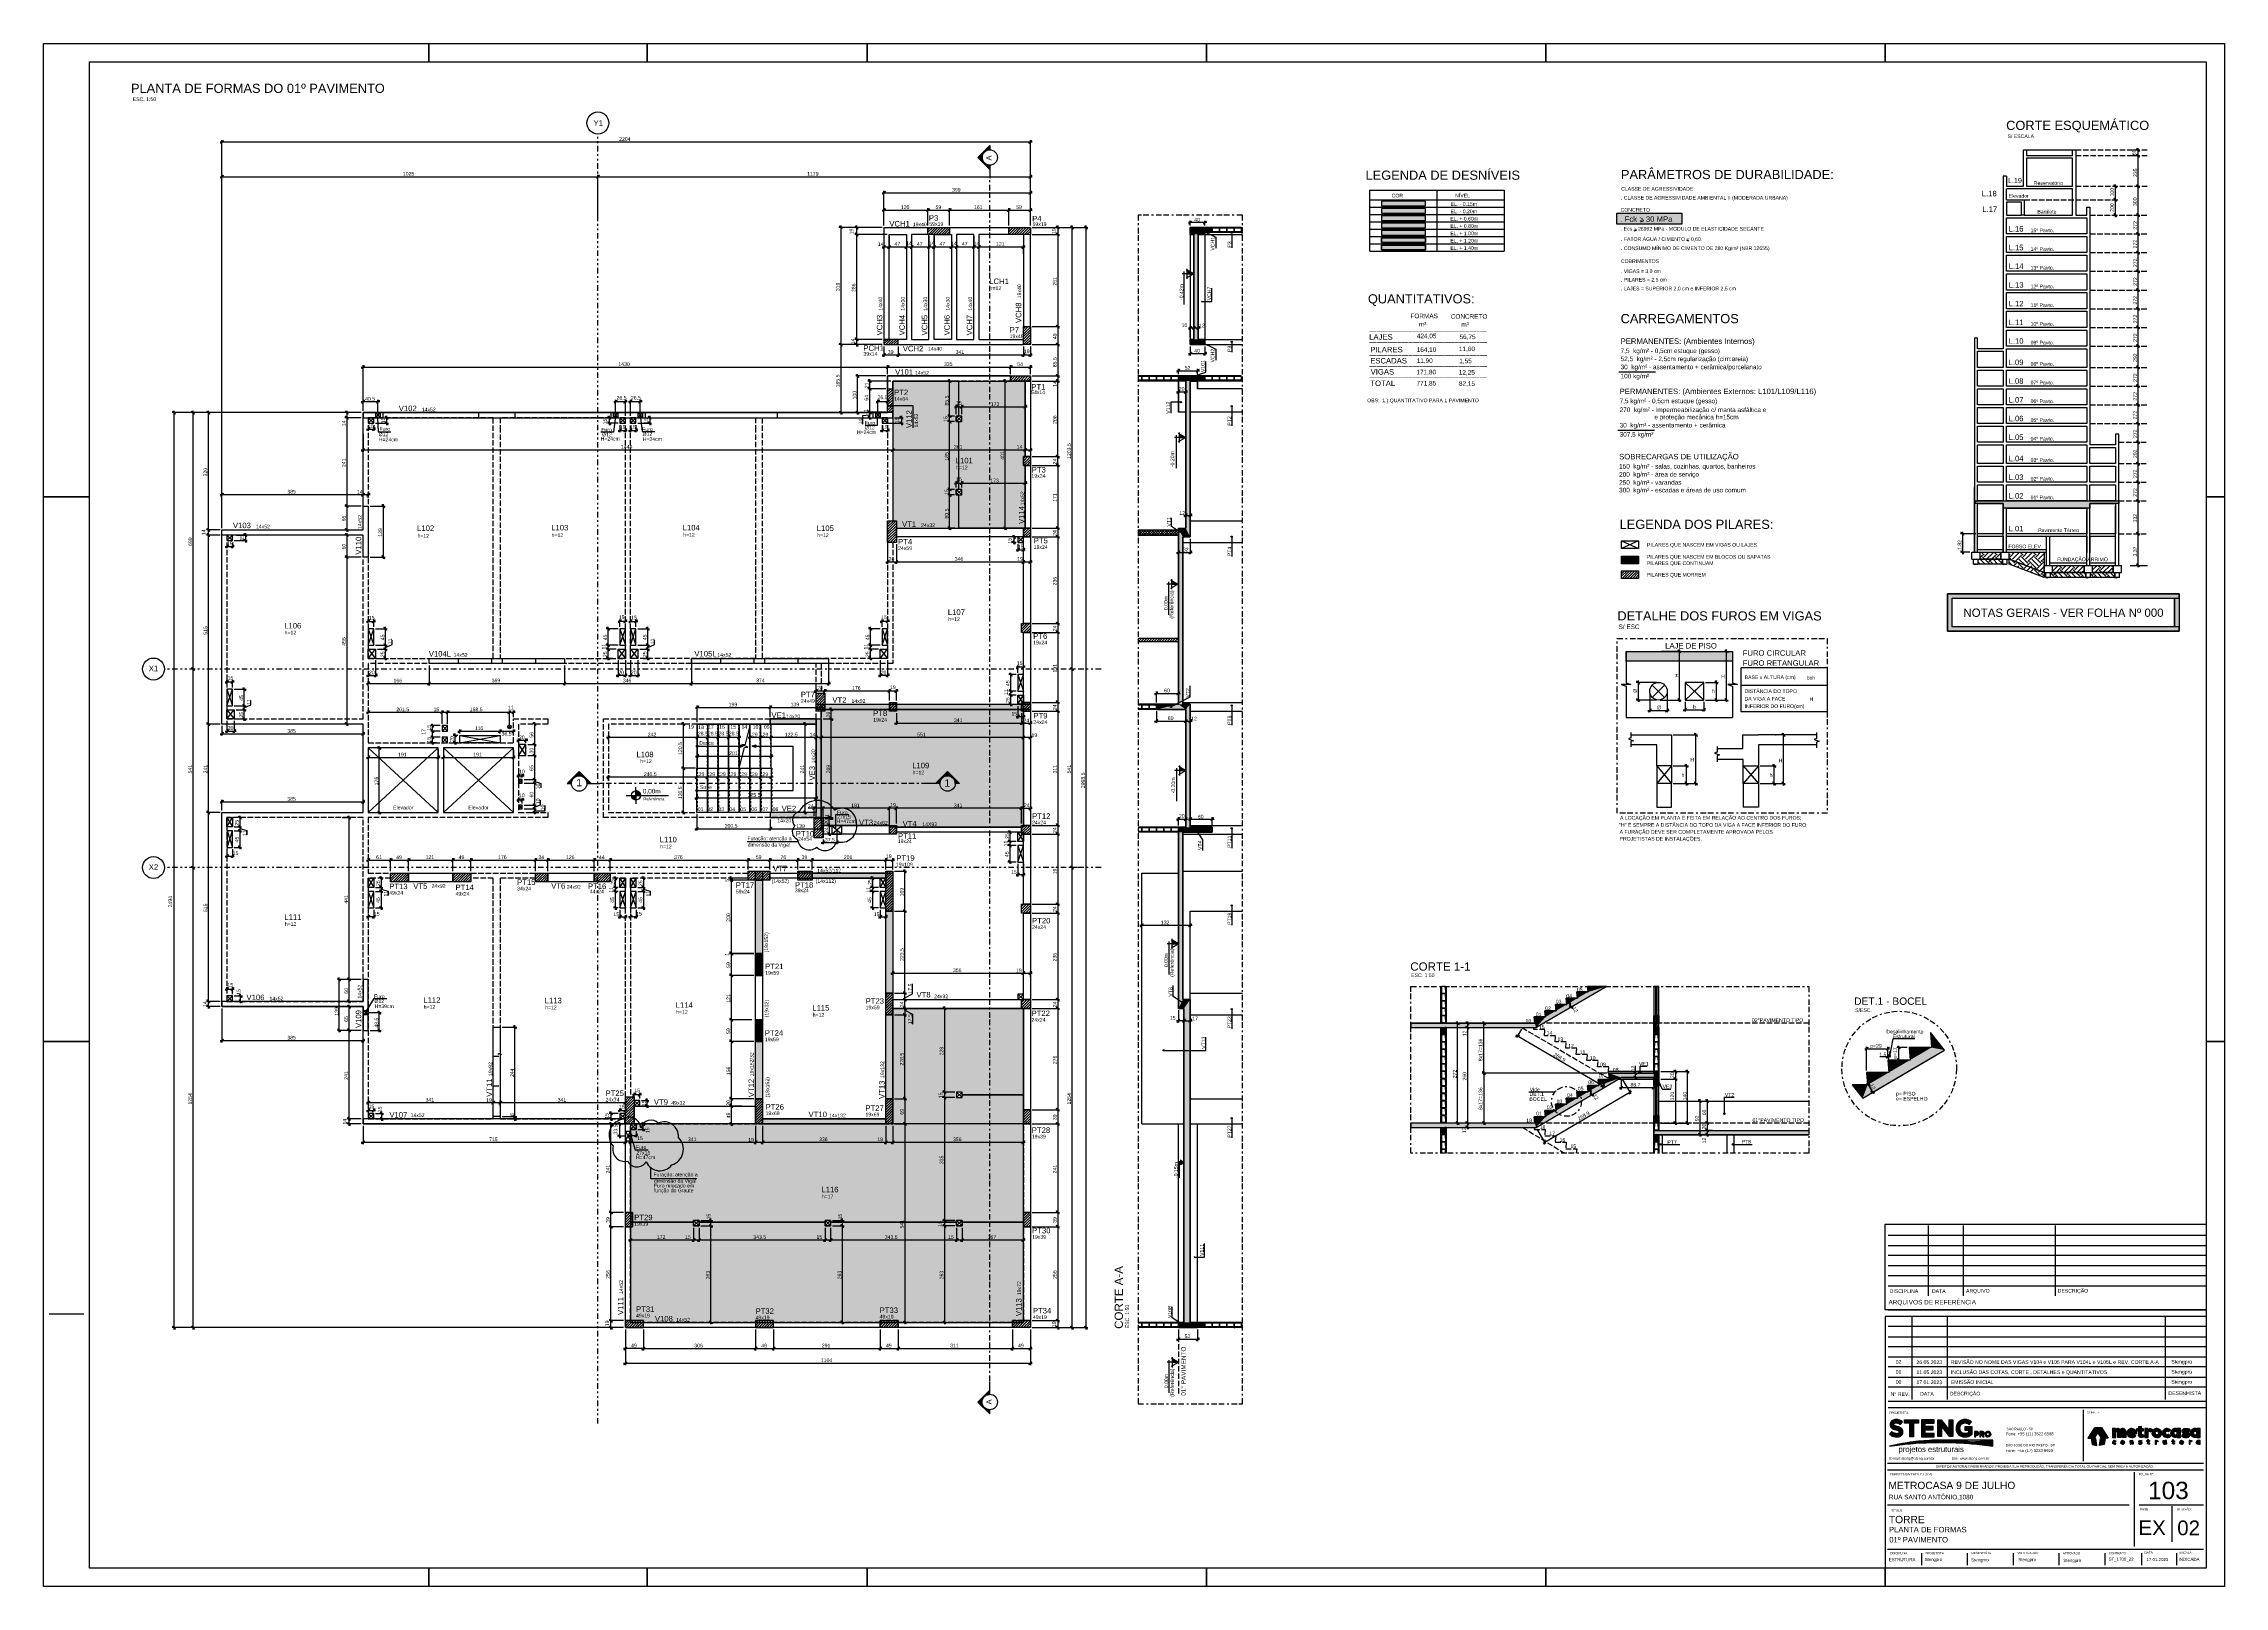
# Model space of a CAD drawing. Extents: x 0 to 119, y 0 to 84.
import ezdxf

# ---------------------------------------------------------------- set-up
doc = ezdxf.new("R2010")
doc.units = 0
for name, pattern in [('ESTILO_TQS_0001', [0.2, 0.1, -0.1]), ('ESTILO_TQS_0003', [0.92, 0.3, -0.15, 0.02, -0.15, 0.3]), ('ESTILO_TQS_0004', [1.09, 0.3, -0.15, 0.02, -0.15, 0.02, -0.15, 0.3]), ('ESTILO_TQS_0005', [0.4, 0.3, -0.1])]:
    doc.linetypes.add(name, pattern=pattern)
for name, color, linetype in [('1', 1, 'CONTINUOUS'), ('13', 35, 'CONTINUOUS'), ('14', 170, 'CONTINUOUS'), ('15', 8, 'CONTINUOUS'), ('16', 10, 'CONTINUOUS'), ('18', 131, 'CONTINUOUS'), ('2', 2, 'CONTINUOUS'), ('20', 241, 'CONTINUOUS'), ('3', 3, 'CONTINUOUS'), ('37', 8, 'CONTINUOUS'), ('4', 4, 'CONTINUOUS'), ('45', 107, 'CONTINUOUS'), ('47', 71, 'CONTINUOUS'), ('5', 5, 'CONTINUOUS'), ('50', 171, 'CONTINUOUS'), ('53', 21, 'CONTINUOUS'), ('7', 7, 'CONTINUOUS'), ('8', 8, 'CONTINUOUS'), ('9', 254, 'CONTINUOUS')]:
    doc.layers.add(name, color=color, linetype=linetype)
doc.styles.add('TQS_ARIAL', font='arial.ttf')

msp = doc.modelspace()

# ---------------------------------------------------------------- linework, layer by layer
at = {"layer": '1', "linetype": 'CONTINUOUS'}
for p, q in [((9.6182, 78.739615), (53.8982, 78.739615)), ((9.7182, 66.064639), (9.7182, 78.839615)), ((53.7982, 74.1764), (53.7982, 78.839615)), ((108.119294, 78.304093), (110.619294, 78.304093)), ((113.808575, 77.992985), (114.295356, 77.992985)), ((113.918509, 78.304093), (114.295356, 78.304093)), ((114.151965, 77.992985), (114.295356, 77.992985)), ((114.195356, 77.892985), (114.195356, 78.404093)), ((114.195356, 76.220901), (114.195356, 78.092985)), ((9.6182, 76.844087), (30.3182, 76.844087)), ((9.7182, 57.686398), (9.7182, 76.944087)), ((30.1182, 76.844087), (53.8982, 76.844087)), ((30.2182, 74.846489), (30.2182, 76.944087)), ((30.2182, 74.746489), (30.2182, 76.944087)), ((53.7982, 74.1764), (53.7982, 76.944087)), ((72.302781, 76.12018), (79.636041, 76.12018)), ((72.302781, 72.786868), (72.302781, 76.12018)), ((75.969411, 76.12018), (75.969411, 75.586846)), ((79.636041, 76.12018), (79.636041, 72.786868)), ((112.84212, 76.320901), (113.057499, 76.320901)), ((112.957499, 75.48926), (112.957499, 76.420901)), ((114.023669, 76.320901), (114.295356, 76.320901)), ((114.027021, 76.320901), (114.295356, 76.320901)), ((114.195356, 74.647757), (114.195356, 76.420901)), ((45.7182, 75.971842), (53.8982, 75.971842)), ((45.7182, 75.024347), (48.3182, 75.024347)), ((45.8182, 74.804769), (45.8182, 76.071842)), ((45.8182, 74.1764), (45.8182, 75.124347)), ((48.1182, 75.024347), (49.4982, 75.024347)), ((48.2182, 74.1764), (48.2182, 75.124347)), ((48.2182, 74.750373), (48.2182, 75.124347)), ((49.2982, 75.024347), (52.7182, 75.024347)), ((49.3982, 74.1764), (49.3982, 75.124347)), ((49.3982, 74.1764), (49.3982, 75.124347)), ((52.5182, 75.024347), (53.8982, 75.024347)), ((52.6182, 74.1764), (52.6182, 75.124347)), ((52.6182, 74.1764), (52.6182, 75.124347)), ((53.7982, 74.836222), (53.7982, 76.071842)), ((53.7982, 74.836222), (53.7982, 75.124347)), ((72.302781, 75.586862), (79.636041, 75.586862)), ((72.302781, 75.186857), (79.636041, 75.186857)), ((75.969411, 75.586846), (75.969411, 72.786868)), ((75.969411, 75.186857), (75.969411, 75.186857)), ((112.756554, 75.58926), (113.057499, 75.58926)), ((112.785812, 75.58926), (113.057499, 75.58926)), ((112.957499, 74.647757), (112.957499, 75.68926)), ((44.871481, 74.0764), (43.364158, 74.0764)), ((43.464158, 74.1764), (43.464158, 67.5964)), ((45.7182, 74.0764), (44.224761, 74.0764)), ((44.324761, 74.1764), (44.324761, 73.5964)), ((44.324761, 73.7964), (44.324761, 67.8764)), ((45.8182, 73.9764), (45.8182, 72.920392)), ((53.8982, 74.0764), (55.389246, 74.0764)), ((53.8982, 74.0764), (56.930962, 74.0764)), ((54.743723, 74.0764), (56.167872, 74.0764)), ((55.289246, 74.1764), (55.289246, 73.5964)), ((55.289246, 73.7964), (55.289246, 68.5764)), ((56.067872, 74.1764), (56.067872, 49.9064)), ((56.830962, 74.1764), (56.830962, 14.006398)), ((63.413702, 74.344127), (62.413702, 74.344127)), ((62.513702, 74.1764), (62.513702, 74.444127)), ((63.313702, 74.1764), (63.313702, 74.444127)), ((63.313702, 74.036223), (63.313702, 73.8365)), ((63.313702, 74.036223), (63.313702, 73.8365)), ((63.313702, 74.036223), (63.313702, 73.8365)), ((63.313702, 74.036223), (63.313702, 73.8365)), ((63.313702, 74.036223), (63.313702, 73.8365)), ((63.313702, 74.036223), (63.313702, 73.8365)), ((63.313702, 74.036223), (63.313702, 73.8365)), ((63.713702, 74.036223), (63.713702, 73.8365)), ((63.713702, 74.036223), (63.713702, 73.8365)), ((63.713702, 74.036223), (63.713702, 73.8365)), ((63.713702, 74.036223), (63.713702, 73.8365)), ((63.713702, 74.036223), (63.713702, 73.8365)), ((63.713702, 74.036223), (63.713702, 73.8365)), ((63.713702, 74.036223), (63.713702, 73.8365)), ((64.093702, 74.0264), (64.093702, 73.8464)), ((64.093702, 74.0264), (64.093702, 73.8464)), ((64.113702, 74.036223), (64.113702, 73.8365)), ((64.113702, 74.036223), (64.113702, 73.8365)), ((64.113702, 74.036223), (64.113702, 73.8365)), ((64.113702, 74.036223), (64.113702, 73.8365)), ((64.113702, 74.036223), (64.113702, 73.8365)), ((64.113702, 74.036223), (64.113702, 73.8365)), ((64.113702, 74.036223), (64.113702, 73.8365)), ((64.493702, 74.0264), (64.493702, 73.8464)), ((64.493702, 74.0264), (64.493702, 73.8464)), ((64.513702, 74.036223), (64.513702, 73.8365)), ((64.513702, 74.036223), (64.513702, 73.8365)), ((64.513702, 74.036223), (64.513702, 73.8365)), ((64.513702, 74.036223), (64.513702, 73.8365)), ((64.513702, 74.036223), (64.513702, 73.8365)), ((64.513702, 74.036223), (64.513702, 73.8365)), ((64.513702, 74.036223), (64.513702, 73.8365)), ((64.893702, 74.0264), (64.893702, 73.8464)), ((64.893702, 74.0264), (64.893702, 73.8464)), ((64.913702, 74.036223), (64.913702, 73.8365)), ((64.913702, 74.036223), (64.913702, 73.8365)), ((64.913702, 74.036223), (64.913702, 73.8365)), ((64.913702, 74.036223), (64.913702, 73.8365)), ((64.913702, 74.036223), (64.913702, 73.8365)), ((64.913702, 74.036223), (64.913702, 73.8365)), ((64.913702, 74.036223), (64.913702, 73.8365)), ((65.293702, 74.0264), (65.293702, 73.8464)), ((65.293702, 74.0264), (65.293702, 73.8464)), ((65.313702, 74.036223), (65.313702, 73.8365)), ((65.313702, 74.036223), (65.313702, 73.8365)), ((65.313702, 74.036223), (65.313702, 73.8365)), ((65.313702, 74.036223), (65.313702, 73.8365)), ((65.313702, 74.036223), (65.313702, 73.8365)), ((65.313702, 74.036223), (65.313702, 73.8365)), ((65.313702, 74.036223), (65.313702, 73.8365)), ((72.302781, 74.786852), (79.636041, 74.786852)), ((72.302781, 74.386846), (79.636041, 74.386846)), ((72.302781, 73.986852), (79.636041, 73.986852)), ((112.785812, 74.747757), (113.057499, 74.747757)), ((114.023669, 74.747757), (114.295356, 74.747757)), ((114.023669, 73.727757), (114.295356, 73.727757)), ((114.058669, 74.747757), (114.295356, 74.747757)), ((114.058669, 73.727757), (114.295356, 73.727757)), ((114.195356, 73.627757), (114.195356, 74.847757)), ((114.195356, 72.607757), (114.195356, 73.827757)), ((45.9982, 73.6964), (44.224761, 73.6964)), ((45.9982, 73.6964), (44.224761, 73.6964)), ((45.7182, 73.020392), (46.1982, 73.020392)), ((45.9982, 73.020392), (47.1432, 73.020392)), ((46.0982, 73.5964), (46.0982, 72.920392)), ((46.0982, 73.293608), (46.0982, 72.920392)), ((46.942908, 73.020392), (47.422908, 73.020392)), ((47.042908, 73.128426), (47.042908, 72.920392)), ((47.0432, 73.5964), (47.0432, 72.920392)), ((47.222908, 73.020392), (48.367908, 73.020392)), ((47.322908, 73.5964), (47.322908, 72.920392)), ((47.322908, 73.5964), (47.322908, 72.920392)), ((48.167908, 73.020392), (48.647908, 73.020392)), ((48.267908, 73.5964), (48.267908, 72.920392)), ((48.267908, 73.5964), (48.267908, 72.920392)), ((48.447908, 73.020392), (49.592908, 73.020392)), ((48.547908, 73.5964), (48.547908, 72.920392)), ((48.547908, 73.5964), (48.547908, 72.920392)), ((49.392908, 73.020392), (49.872908, 73.020392)), ((49.492908, 73.5964), (49.492908, 72.920392)), ((49.492908, 73.5964), (49.492908, 72.920392)), ((49.672908, 73.020392), (50.817908, 73.020392)), ((49.772908, 73.5964), (49.772908, 72.920392)), ((49.772908, 73.5964), (49.772908, 72.920392)), ((50.617908, 73.020392), (51.097908, 73.020392)), ((50.717908, 73.6964), (50.717908, 73.6964)), ((50.717908, 73.5964), (50.717908, 72.920392)), ((50.717908, 73.5964), (50.717908, 72.920392)), ((50.897908, 73.020392), (53.5182, 73.020392)), ((50.997908, 73.5964), (50.997908, 72.920392)), ((50.997908, 73.5964), (50.997908, 72.920392)), ((53.4182, 72.653711), (53.4182, 73.120392)), ((53.8982, 73.6964), (55.389246, 73.6964)), ((53.8982, 73.6964), (55.389246, 73.6964)), ((62.513702, 73.6964), (62.513702, 67.9764)), ((63.313702, 73.6964), (63.313702, 67.9764)), ((64.780178, 73.6964), (64.780178, 72.968844)), ((72.302781, 73.586857), (79.636041, 73.586857)), ((72.302781, 73.586857), (79.636041, 73.586857)), ((72.302781, 73.186862), (79.636041, 73.186862)), ((72.302781, 72.786868), (79.636041, 72.786868)), ((114.023669, 72.707757), (114.295356, 72.707757)), ((114.058669, 72.707757), (114.295356, 72.707757)), ((114.195356, 71.587757), (114.195356, 72.807757)), ((114.023669, 71.687757), (114.295356, 71.687757)), ((114.058669, 71.687757), (114.295356, 71.687757)), ((114.195356, 70.567757), (114.195356, 71.787757)), ((114.023669, 70.667757), (114.295356, 70.667757)), ((114.058669, 70.667757), (114.295356, 70.667757)), ((114.195356, 69.547757), (114.195356, 70.767757)), ((114.023669, 69.647757), (114.295356, 69.647757)), ((114.058669, 69.647757), (114.295356, 69.647757)), ((114.195356, 68.527757), (114.195356, 69.747757)), ((43.464158, 67.7964), (43.464158, 63.886402)), ((45.7182, 67.9764), (44.224761, 67.9764)), ((45.7182, 67.9764), (44.224761, 67.9764)), ((44.324761, 68.0764), (44.324761, 67.5964)), ((53.8982, 68.6764), (55.389246, 68.6764)), ((54.442193, 68.6764), (55.389246, 68.6764)), ((55.289246, 68.7764), (55.289246, 67.5964)), ((55.289246, 67.7964), (55.289246, 65.886398)), ((62.413702, 68.59785), (62.813702, 68.59785)), ((62.513702, 68.0764), (62.513702, 68.69785)), ((62.613702, 68.59785), (63.053702, 68.59785)), ((62.713702, 68.454089), (62.713702, 68.69785)), ((62.713702, 68.554089), (62.713702, 68.69785)), ((62.953702, 68.548346), (62.953702, 68.69785)), ((64.780178, 67.832714), (64.780178, 67.281601)), ((114.023669, 68.627757), (114.295356, 68.627757)), ((114.058669, 68.627757), (114.295356, 68.627757)), ((114.195356, 67.507757), (114.195356, 68.727757)), ((44.871481, 67.6964), (43.364158, 67.6964)), ((45.7182, 67.6964), (43.364158, 67.6964)), ((45.7182, 67.6964), (44.224761, 67.6964)), ((45.7182, 67.127894), (46.69847, 67.127894)), ((45.8182, 67.5964), (45.8182, 67.027894)), ((46.49847, 67.127894), (53.518116, 67.127894)), ((46.59847, 67.5964), (46.59847, 67.027894)), ((46.59847, 67.4964), (46.59847, 67.027894)), ((53.318116, 67.127894), (53.8982, 67.127894)), ((53.418116, 67.5964), (53.418116, 67.027894)), ((53.418116, 67.212147), (53.418116, 67.027894)), ((53.7982, 67.5964), (53.7982, 67.027894)), ((53.8982, 67.6964), (55.389246, 67.6964)), ((53.8982, 67.6964), (55.389246, 67.6964)), ((62.413702, 67.199786), (63.413702, 67.199786)), ((62.513702, 67.5964), (62.513702, 67.099786)), ((63.313702, 67.5964), (63.313702, 67.099786)), ((114.023669, 67.607757), (114.295356, 67.607757)), ((114.058669, 67.607757), (114.295356, 67.607757)), ((114.195356, 66.347757), (114.195356, 67.707757)), ((17.3182, 66.470521), (46.1182, 66.470521)), ((17.4182, 64.086402), (17.4182, 66.570521)), ((45.9182, 65.986398), (44.276043, 65.986398)), ((44.376043, 63.886402), (44.376043, 66.086398)), ((46.1982, 65.706398), (44.932688, 65.706398)), ((45.032688, 65.806398), (45.032688, 65.186398)), ((45.9182, 66.470521), (52.8182, 66.470521)), ((46.0182, 66.186398), (46.0182, 66.570521)), ((46.0182, 66.086398), (46.0182, 66.570521)), ((49.4082, 65.706398), (49.296605, 65.706398)), ((49.396605, 63.696419), (49.396605, 65.806398)), ((52.6182, 65.706398), (52.327701, 65.706398)), ((52.427701, 57.586398), (52.427701, 65.806398)), ((52.6182, 66.470521), (53.8982, 66.470521)), ((52.7182, 66.42846), (52.7182, 66.570521)), ((52.7182, 66.086398), (52.7182, 66.570521)), ((53.7982, 66.086398), (53.7982, 66.570521)), ((53.8982, 65.986398), (55.389246, 65.986398)), ((53.8982, 65.986398), (55.389246, 65.986398)), ((53.8982, 65.706398), (55.389246, 65.706398)), ((54.743723, 65.706398), (55.389246, 65.706398)), ((55.289246, 66.086398), (55.289246, 65.606398)), ((55.289246, 61.486398), (55.289246, 65.806398)), ((59.853702, 65.936398), (59.853702, 65.756398)), ((59.853702, 65.936398), (59.853702, 65.756398)), ((59.873702, 65.946221), (59.873702, 65.746498)), ((59.873702, 65.946221), (59.873702, 65.746498)), ((59.873702, 65.946221), (59.873702, 65.746498)), ((59.873702, 65.946221), (59.873702, 65.746498)), ((59.873702, 65.946221), (59.873702, 65.746498)), ((59.873702, 65.946221), (59.873702, 65.746498)), ((59.873702, 65.946221), (59.873702, 65.746498)), ((60.253702, 65.936398), (60.253702, 65.756398)), ((60.253702, 65.936398), (60.253702, 65.756398)), ((60.273702, 65.946221), (60.273702, 65.746498)), ((60.273702, 65.946221), (60.273702, 65.746498)), ((60.273702, 65.946221), (60.273702, 65.746498)), ((60.273702, 65.946221), (60.273702, 65.746498)), ((60.273702, 65.946221), (60.273702, 65.746498)), ((60.273702, 65.946221), (60.273702, 65.746498)), ((60.273702, 65.946221), (60.273702, 65.746498)), ((60.653702, 65.936398), (60.653702, 65.756398)), ((60.653702, 65.936398), (60.653702, 65.756398)), ((60.673702, 65.946221), (60.673702, 65.746498)), ((60.673702, 65.946221), (60.673702, 65.746498)), ((60.673702, 65.946221), (60.673702, 65.746498)), ((60.673702, 65.946221), (60.673702, 65.746498)), ((60.673702, 65.946221), (60.673702, 65.746498)), ((60.673702, 65.946221), (60.673702, 65.746498)), ((60.673702, 65.946221), (60.673702, 65.746498)), ((61.053702, 65.936398), (61.053702, 65.756398)), ((61.053702, 65.936398), (61.053702, 65.756398)), ((61.073702, 65.946221), (61.073702, 65.746498)), ((61.073702, 65.946221), (61.073702, 65.746498)), ((61.073702, 65.946221), (61.073702, 65.746498)), ((61.073702, 65.946221), (61.073702, 65.746498)), ((61.073702, 65.946221), (61.073702, 65.746498)), ((61.073702, 65.946221), (61.073702, 65.746498)), ((61.073702, 65.946221), (61.073702, 65.746498)), ((61.453702, 65.936398), (61.453702, 65.756398)), ((61.453702, 65.936398), (61.453702, 65.756398)), ((61.473702, 65.946221), (61.473702, 65.746498)), ((61.473702, 65.946221), (61.473702, 65.746498)), ((61.473702, 65.946221), (61.473702, 65.746498)), ((61.473702, 65.946221), (61.473702, 65.746498)), ((61.473702, 65.946221), (61.473702, 65.746498)), ((61.473702, 65.946221), (61.473702, 65.746498)), ((61.473702, 65.946221), (61.473702, 65.746498)), ((61.773702, 66.271797), (63.013702, 66.271797)), ((61.853702, 65.936398), (61.853702, 65.756398)), ((61.853702, 65.936398), (61.853702, 65.756398)), ((61.873702, 66.086398), (61.873702, 66.371797)), ((61.873702, 65.606398), (61.873702, 65.017869)), ((62.913702, 66.086398), (62.913702, 66.371797)), ((63.313702, 65.946221), (63.313702, 65.746498)), ((63.313702, 65.946221), (63.313702, 65.746498)), ((63.313702, 65.946221), (63.313702, 65.746498)), ((63.313702, 65.946221), (63.313702, 65.746498)), ((63.313702, 65.946221), (63.313702, 65.746498)), ((63.313702, 65.946221), (63.313702, 65.746498)), ((63.313702, 65.946221), (63.313702, 65.746498)), ((63.693702, 65.936398), (63.693702, 65.756398)), ((63.693702, 65.936398), (63.693702, 65.756398)), ((63.713702, 65.946221), (63.713702, 65.746498)), ((63.713702, 65.946221), (63.713702, 65.746498)), ((63.713702, 65.946221), (63.713702, 65.746498)), ((63.713702, 65.946221), (63.713702, 65.746498)), ((63.713702, 65.946221), (63.713702, 65.746498)), ((63.713702, 65.946221), (63.713702, 65.746498)), ((63.713702, 65.946221), (63.713702, 65.746498)), ((64.093702, 65.936398), (64.093702, 65.756398)), ((64.093702, 65.936398), (64.093702, 65.756398)), ((64.113702, 65.946221), (64.113702, 65.746498)), ((64.113702, 65.946221), (64.113702, 65.746498)), ((64.113702, 65.946221), (64.113702, 65.746498)), ((64.113702, 65.946221), (64.113702, 65.746498)), ((64.113702, 65.946221), (64.113702, 65.746498)), ((64.113702, 65.946221), (64.113702, 65.746498)), ((64.113702, 65.946221), (64.113702, 65.746498)), ((64.493702, 65.936398), (64.493702, 65.756398)), ((64.493702, 65.936398), (64.493702, 65.756398)), ((64.513702, 65.946221), (64.513702, 65.746498)), ((64.513702, 65.946221), (64.513702, 65.746498)), ((64.513702, 65.946221), (64.513702, 65.746498)), ((64.513702, 65.946221), (64.513702, 65.746498)), ((64.513702, 65.946221), (64.513702, 65.746498)), ((64.513702, 65.946221), (64.513702, 65.746498)), ((64.513702, 65.946221), (64.513702, 65.746498)), ((64.893702, 65.936398), (64.893702, 65.756398)), ((64.893702, 65.936398), (64.893702, 65.756398)), ((64.913702, 65.946221), (64.913702, 65.746498)), ((64.913702, 65.946221), (64.913702, 65.746498)), ((64.913702, 65.946221), (64.913702, 65.746498)), ((64.913702, 65.946221), (64.913702, 65.746498)), ((64.913702, 65.946221), (64.913702, 65.746498)), ((64.913702, 65.946221), (64.913702, 65.746498)), ((64.913702, 65.946221), (64.913702, 65.746498)), ((65.293702, 65.936398), (65.293702, 65.756398)), ((65.293702, 65.936398), (65.293702, 65.756398)), ((85.878922, 66.20858), (87.878922, 66.20858)), ((114.023669, 66.447757), (114.295356, 66.447757)), ((114.023669, 65.427757), (114.295356, 65.427757)), ((114.058669, 66.447757), (114.295356, 66.447757)), ((114.058669, 65.427757), (114.295356, 65.427757)), ((114.195356, 65.327757), (114.195356, 66.547757)), ((114.195356, 64.307757), (114.195356, 65.527757)), ((17.3182, 64.585913), (18.328428, 64.585913)), ((17.4182, 64.186402), (17.4182, 64.685913)), ((18.228428, 63.946339), (18.228428, 64.685913)), ((31.087972, 64.585913), (31.8182, 64.585913)), ((31.187972, 63.946339), (31.187972, 64.685913)), ((31.7182, 63.806402), (31.7182, 64.685913)), ((31.8982, 64.585913), (32.628428, 64.585913)), ((31.9982, 63.806402), (31.9982, 64.685913)), ((32.528428, 63.946339), (32.528428, 64.685913)), ((45.21729, 65.286398), (44.932688, 65.286398)), ((45.9182, 65.286398), (44.932688, 65.286398)), ((45.032688, 65.386398), (45.032688, 63.906402)), ((45.387972, 64.585913), (46.1182, 64.585913)), ((45.487972, 63.946336), (45.487972, 64.685913)), ((46.0182, 64.646943), (46.0182, 64.685913)), ((49.6582, 64.309387), (50.1582, 64.309387)), ((49.7582, 63.896419), (49.7582, 64.409387)), ((49.9582, 64.309387), (53.6182, 64.309387)), ((50.0582, 63.896419), (50.0582, 64.409387)), ((50.0582, 63.896419), (50.0582, 64.409387)), ((53.5182, 64.275544), (53.5182, 64.409387)), ((61.773702, 65.117869), (62.373702, 65.117869)), ((62.273702, 65.338066), (62.273702, 65.017869)), ((64.780178, 64.334685), (64.780178, 63.264187)), ((114.023669, 64.407757), (114.295356, 64.407757)), ((114.058669, 64.407757), (114.295356, 64.407757)), ((114.195356, 63.287757), (114.195356, 64.507757)), ((8.869771, 63.986402), (7.012634, 63.986402)), ((7.112634, 14.006398), (7.112634, 64.086402)), ((17.3182, 63.986402), (8.048837, 63.986402)), ((8.148837, 49.9064), (8.148837, 64.086402)), ((9.6182, 63.986402), (8.879065, 63.986402)), ((8.979065, 64.086402), (8.979065, 57.486398)), ((17.3182, 63.986402), (16.426737, 63.986402)), ((17.3182, 63.706402), (16.426737, 63.706402)), ((17.3182, 63.706402), (16.426737, 63.706402)), ((16.526737, 64.086402), (16.526737, 63.606402)), ((16.526737, 63.806402), (16.526737, 58.786402)), ((17.5982, 63.088733), (18.098233, 63.088733)), ((17.6982, 63.186402), (17.6982, 62.988733)), ((17.698233, 63.706294), (17.998233, 63.406294)), ((17.698233, 63.406294), (17.998233, 63.706294)), ((17.998233, 63.306294), (17.998233, 62.988733)), ((18.098233, 63.406294), (18.79935, 63.406294)), ((18.108428, 63.98635), (18.348428, 63.706328)), ((18.108428, 63.706328), (18.348428, 63.98635)), ((18.208428, 63.706328), (18.79935, 63.706328)), ((18.69935, 63.806328), (18.69935, 63.306294)), ((31.207972, 63.706328), (30.742796, 63.706328)), ((31.319124, 63.406294), (30.742796, 63.406294)), ((30.842796, 63.806328), (30.842796, 63.306294)), ((31.067972, 63.98635), (31.307972, 63.706328)), ((31.067972, 63.706328), (31.307972, 63.98635)), ((31.419124, 63.406294), (31.719124, 63.706294)), ((31.419124, 63.706294), (31.719124, 63.406294)), ((31.419124, 63.306294), (31.419124, 62.911522)), ((31.7182, 63.130136), (31.7182, 62.911522)), ((31.997342, 63.406294), (32.297342, 63.706294)), ((31.997342, 63.706294), (32.297342, 63.406294)), ((32.297342, 63.306294), (32.297342, 62.911522)), ((32.397342, 63.406294), (33.144422, 63.406294)), ((32.408428, 63.98635), (32.648428, 63.706328)), ((32.408428, 63.706328), (32.648428, 63.98635)), ((32.748428, 63.706328), (33.144422, 63.706328)), ((33.044422, 63.806328), (33.044422, 63.306294)), ((43.977729, 63.986402), (43.364158, 63.986402)), ((44.543115, 63.986402), (44.276043, 63.986402)), ((45.25948, 64.006402), (44.932688, 64.006402)), ((45.9182, 64.006402), (44.932688, 64.006402)), ((45.290057, 63.986402), (44.932688, 63.986402)), ((45.1182, 63.986402), (44.932688, 63.986402)), ((45.043918, 63.706402), (44.932688, 63.706402)), ((45.032688, 64.106402), (45.032688, 63.886402)), ((45.032688, 64.086402), (45.032688, 63.606402)), ((45.367972, 63.986347), (45.607972, 63.706326)), ((45.367972, 63.706326), (45.607972, 63.986347)), ((45.7182, 63.406402), (46.0182, 63.706402)), ((45.7182, 63.706402), (46.0182, 63.406402)), ((45.7182, 63.306402), (45.7182, 62.911629)), ((45.8182, 63.406402), (46.866963, 63.406402)), ((46.017276, 63.130243), (46.017276, 62.911629)), ((46.3982, 63.706435), (46.866963, 63.706435)), ((46.766963, 63.806435), (46.766963, 63.306402)), ((49.6582, 63.796419), (49.296605, 63.796419)), ((49.6582, 63.796419), (49.296605, 63.796419)), ((49.6582, 63.496419), (49.296605, 63.496419)), ((49.6582, 63.496419), (49.296605, 63.496419)), ((49.396605, 63.396419), (49.396605, 63.896419)), ((49.396605, 59.696419), (49.396605, 63.596419)), ((49.7582, 63.496419), (50.0582, 63.796419)), ((49.7582, 63.796419), (50.0582, 63.496419)), ((85.825942, 63.033944), (87.825942, 63.033944)), ((114.023669, 63.387757), (114.295356, 63.387757)), ((114.058669, 63.387757), (114.295356, 63.387757)), ((114.195356, 62.267757), (114.195356, 63.487757)), ((17.3182, 61.953449), (46.3982, 61.953449)), ((17.4182, 62.826019), (17.4182, 61.853449)), ((31.319124, 63.011522), (31.8182, 63.011522)), ((31.8982, 63.011522), (32.397342, 63.011522)), ((31.9982, 63.014), (31.9982, 62.911522)), ((45.6182, 63.011629), (46.117276, 63.011629)), ((46.1982, 61.953449), (53.6182, 61.953449)), ((46.2982, 62.730475), (46.2982, 61.853449)), ((46.2982, 62.730475), (46.2982, 61.853449)), ((53.4182, 61.953449), (53.8982, 61.953449)), ((53.5182, 62.904052), (53.5182, 61.853449)), ((53.5182, 62.375591), (53.5182, 61.853449)), ((53.7982, 62.578315), (53.7982, 61.853449)), ((114.023669, 62.367757), (114.295356, 62.367757)), ((114.058669, 62.367757), (114.295356, 62.367757)), ((114.195356, 61.107757), (114.195356, 62.467757)), ((53.8982, 61.586398), (55.389246, 61.586398)), ((53.8982, 61.586398), (55.389246, 61.586398)), ((53.8982, 61.106398), (55.389246, 61.106398)), ((54.203561, 61.106398), (55.389246, 61.106398)), ((55.289246, 61.006398), (55.289246, 61.686398)), ((55.289246, 61.206398), (55.289246, 57.586402)), ((114.023669, 61.207757), (114.295356, 61.207757)), ((114.058669, 61.207757), (114.295356, 61.207757)), ((114.195356, 60.087757), (114.195356, 61.307757)), ((9.6182, 59.515046), (17.5182, 59.515046)), ((9.7182, 58.114856), (9.7182, 59.615046)), ((17.3182, 59.515046), (17.7982, 59.515046)), ((17.4182, 59.272528), (17.4182, 59.615046)), ((17.4182, 59.272528), (17.4182, 59.615046)), ((17.6982, 59.332349), (17.6982, 59.615046)), ((49.6582, 59.796419), (49.296605, 59.796419)), ((49.5582, 59.796419), (49.296605, 59.796419)), ((49.6582, 59.496419), (49.296605, 59.496419)), ((49.6582, 59.496419), (49.296605, 59.496419)), ((49.396605, 59.396419), (49.396605, 59.896419)), ((49.396605, 57.586398), (49.396605, 59.596419)), ((49.6582, 60.142215), (50.1582, 60.142215)), ((49.7582, 59.896419), (49.7582, 60.242215)), ((49.7582, 59.496419), (50.0582, 59.796419)), ((49.7582, 59.796419), (50.0582, 59.496419)), ((49.7582, 59.496419), (50.0582, 59.796419)), ((49.7582, 59.796419), (50.0582, 59.496419)), ((49.9582, 60.142215), (53.6182, 60.142215)), ((50.0582, 59.896419), (50.0582, 60.242215)), ((50.0582, 59.996419), (50.0582, 60.242215)), ((53.5182, 60.004357), (53.5182, 60.242215)), ((114.023669, 60.187757), (114.295356, 60.187757)), ((114.058669, 60.187757), (114.295356, 60.187757)), ((114.195356, 59.067757), (114.195356, 60.287757)), ((17.3182, 58.886402), (16.426737, 58.886402)), ((17.3182, 58.886402), (16.426737, 58.886402)), ((16.526737, 58.986402), (16.526737, 57.486398)), ((17.7982, 58.886402), (18.61539, 58.886402)), ((18.51539, 58.986402), (18.51539, 56.006402)), ((62.173702, 58.377676), (62.613702, 58.377676)), ((62.273702, 57.786402), (62.273702, 58.477676)), ((62.513702, 57.786402), (62.513702, 58.477676)), ((114.122311, 59.167757), (114.295356, 59.167757)), ((114.122311, 59.167757), (114.295356, 59.167757)), ((114.195356, 57.284674), (114.195356, 59.267757)), ((9.6182, 57.586398), (8.879065, 57.586398)), ((9.6182, 57.586398), (8.879065, 57.586398)), ((9.6182, 57.306398), (8.879065, 57.306398)), ((9.6182, 57.306398), (8.879065, 57.306398)), ((8.979065, 57.686398), (8.979065, 57.206398)), ((8.979065, 57.406398), (8.979065, 46.906398)), ((9.998233, 57.306291), (10.298233, 57.006291)), ((9.998233, 57.006291), (10.298233, 57.306291)), ((10.508428, 57.306325), (11.09935, 57.306325)), ((10.99935, 57.406325), (10.99935, 56.906291)), ((16.471935, 57.586398), (16.426737, 57.586398)), ((16.526737, 57.406398), (16.526737, 56.006402)), ((16.587963, 57.306398), (16.626737, 57.306398)), ((49.677924, 57.686398), (49.296605, 57.686398)), ((52.827288, 57.686398), (52.327701, 57.686398)), ((52.907052, 57.206432), (52.801873, 57.206432)), ((52.901873, 57.306432), (52.901873, 56.806398)), ((53.118204, 56.906398), (53.418204, 57.206398)), ((53.118204, 57.206398), (53.418204, 56.906398)), ((53.8982, 57.686402), (55.389246, 57.686402)), ((53.8982, 57.686402), (55.389246, 57.686402)), ((53.8982, 57.206398), (55.389246, 57.206398)), ((53.8982, 57.206398), (55.389246, 57.206398)), ((55.289246, 57.786402), (55.289246, 57.106398)), ((55.289246, 57.306398), (55.289246, 52.386402)), ((59.67386, 57.421396), (59.838862, 57.586398)), ((59.67386, 57.562818), (59.697441, 57.586398)), ((59.67386, 57.586398), (61.873702, 57.586398)), ((59.67386, 57.4714), (59.838862, 57.306398)), ((59.67386, 57.329979), (59.697441, 57.306398)), ((59.67386, 57.306398), (61.873702, 57.306398)), ((59.700284, 57.306398), (59.980284, 57.586398)), ((59.700284, 57.586398), (59.980284, 57.306398)), ((59.841705, 57.306398), (60.121705, 57.586398)), ((59.841705, 57.586398), (60.121705, 57.306398)), ((59.983126, 57.306398), (60.263126, 57.586398)), ((59.983126, 57.586398), (60.263126, 57.306398)), ((60.124548, 57.306398), (60.404548, 57.586398)), ((60.124548, 57.586398), (60.404548, 57.306398)), ((60.265969, 57.306398), (60.545969, 57.586398)), ((60.265969, 57.586398), (60.545969, 57.306398)), ((60.40739, 57.306398), (60.68739, 57.586398)), ((60.40739, 57.586398), (60.68739, 57.306398)), ((60.548812, 57.306398), (60.828812, 57.586398)), ((60.548812, 57.586398), (60.828812, 57.306398)), ((60.690233, 57.306398), (60.970233, 57.586398)), ((60.690233, 57.586398), (60.970233, 57.306398)), ((60.831654, 57.306398), (61.111654, 57.586398)), ((60.831654, 57.586398), (61.111654, 57.306398)), ((60.973076, 57.306398), (61.253076, 57.586398)), ((60.973076, 57.586398), (61.253076, 57.306398)), ((61.114497, 57.306398), (61.394497, 57.586398)), ((61.114497, 57.586398), (61.394497, 57.306398)), ((61.255918, 57.306398), (61.535918, 57.586398)), ((61.255918, 57.586398), (61.535918, 57.306398)), ((61.39734, 57.306398), (61.67734, 57.586398)), ((61.39734, 57.586398), (61.67734, 57.306398)), ((61.538761, 57.306398), (61.818761, 57.586398)), ((61.538761, 57.586398), (61.818761, 57.306398)), ((61.680183, 57.586398), (61.873702, 57.392879)), ((61.680183, 57.306398), (61.873702, 57.499918)), ((61.821604, 57.586398), (61.873702, 57.534301)), ((61.821604, 57.306398), (61.873702, 57.358496)), ((62.513702, 57.106402), (62.513702, 56.261432)), ((64.780178, 57.220242), (64.780178, 56.149744)), ((105.344294, 57.384674), (104.516988, 57.384674)), ((104.616988, 57.484674), (104.616988, 56.275983)), ((114.122311, 57.384674), (114.295356, 57.384674)), ((114.122311, 57.384674), (114.295356, 57.384674)), ((114.195356, 55.555165), (114.195356, 57.484674)), ((9.8982, 56.68873), (10.398233, 56.68873)), ((9.9982, 56.786398), (9.9982, 56.58873)), ((10.298233, 56.906291), (10.298233, 56.58873)), ((10.398233, 57.006291), (11.09935, 57.006291)), ((17.3182, 56.106402), (16.426737, 56.106402)), ((17.3182, 56.106402), (16.426737, 56.106402)), ((16.526737, 56.206402), (16.526737, 46.906398)), ((17.7982, 56.106402), (18.61539, 56.106402)), ((46.0182, 56.806402), (46.0182, 55.748283)), ((46.4982, 56.806402), (46.4982, 55.748283)), ((46.4982, 56.806402), (46.4982, 55.748283)), ((53.018204, 56.906398), (52.801873, 56.906398)), ((53.018204, 56.511626), (53.51728, 56.511626)), ((53.118204, 56.806398), (53.118204, 56.411626)), ((53.41728, 56.63024), (53.41728, 56.411626)), ((53.4182, 55.848283), (53.4182, 55.948283)), ((53.7982, 55.857558), (53.7982, 55.948283)), ((61.773702, 56.361432), (62.613702, 56.361432)), ((61.873702, 56.943363), (61.873702, 56.261432)), ((86.035375, 56.986684), (86.960156, 56.572576)), ((86.960156, 56.986684), (86.035375, 56.572576)), ((105.028362, 56.375983), (104.516988, 56.375983)), ((45.9182, 55.848283), (46.5982, 55.848283)), ((46.3982, 55.848283), (53.5182, 55.848283)), ((53.3182, 55.848283), (53.8982, 55.848283)), ((53.4182, 55.882907), (53.4182, 55.748283)), ((113.760613, 55.655165), (114.703044, 55.655165)), ((114.157416, 55.655165), (114.295356, 55.655165)), ((17.5982, 52.605474), (18.097925, 52.605474)), ((17.6982, 52.54555), (17.6982, 52.705474)), ((17.997925, 52.306304), (17.997925, 52.705474)), ((31.818049, 52.605854), (31.318324, 52.605854)), ((31.418324, 52.306684), (31.418324, 52.705854)), ((31.718049, 52.54593), (31.718049, 52.705854)), ((31.898351, 52.605854), (32.398076, 52.605854)), ((31.998351, 52.54593), (31.998351, 52.705854)), ((32.298076, 52.306684), (32.298076, 52.705854)), ((46.118049, 52.606042), (45.618324, 52.606042)), ((45.718324, 52.306871), (45.718324, 52.706042)), ((46.018049, 52.546118), (46.018049, 52.706042)), ((53.8982, 52.486402), (55.389246, 52.486402)), ((53.9982, 52.486402), (55.389246, 52.486402)), ((55.289246, 52.586402), (55.289246, 51.906402)), ((17.6982, 51.306464), (17.997925, 52.206304)), ((17.6982, 52.205478), (17.997925, 51.306304)), ((18.097925, 52.206304), (18.737799, 52.206304)), ((18.097925, 51.306304), (18.737799, 51.306304)), ((18.097925, 51.306304), (18.737799, 51.306304)), ((18.637799, 51.206304), (18.637799, 52.306304)), ((18.637799, 50.986402), (18.637799, 51.406304)), ((18.637799, 50.486402), (18.637799, 51.186402)), ((31.318324, 52.206684), (30.678449, 52.206684)), ((31.318324, 51.306684), (30.678449, 51.306684)), ((31.318324, 51.306684), (30.678449, 51.306684)), ((30.778449, 51.206684), (30.778449, 52.306684)), ((30.778449, 50.986782), (30.778449, 51.406684)), ((30.778449, 50.486782), (30.778449, 51.186782)), ((31.418751, 51.306464), (31.718475, 52.206304)), ((31.418751, 52.205478), (31.718475, 51.306304)), ((31.9982, 51.306464), (32.297925, 52.206304)), ((31.9982, 52.205478), (32.297925, 51.306304)), ((32.398076, 52.206684), (33.037951, 52.206684)), ((32.398076, 51.306684), (33.037951, 51.306684)), ((32.398076, 51.306684), (33.037951, 51.306684)), ((32.937951, 51.206684), (32.937951, 52.306684)), ((32.937951, 50.986782), (32.937951, 51.406684)), ((32.937951, 50.486782), (32.937951, 51.186782)), ((45.618324, 52.206871), (44.978449, 52.206871)), ((45.618324, 51.306871), (44.978449, 51.306871)), ((45.618324, 51.306871), (44.978449, 51.306871)), ((45.078449, 51.206871), (45.078449, 52.306871)), ((45.078449, 50.98697), (45.078449, 51.406871)), ((45.078449, 50.48697), (45.078449, 51.18697)), ((45.718472, 51.306464), (46.018197, 52.206304)), ((45.718472, 52.205478), (46.018197, 51.306304)), ((53.8982, 52.006402), (55.389246, 52.006402)), ((53.8982, 52.006402), (55.389246, 52.006402)), ((55.289246, 52.106402), (55.289246, 48.086402)), ((59.67386, 51.623121), (59.737138, 51.686398)), ((59.67386, 51.686398), (61.873702, 51.686398)), ((59.67386, 51.506398), (61.873702, 51.506398)), ((59.698559, 51.506398), (59.878559, 51.686398)), ((59.839981, 51.506398), (60.019981, 51.686398)), ((59.981402, 51.506398), (60.161402, 51.686398)), ((60.122823, 51.506398), (60.302823, 51.686398)), ((60.264245, 51.506398), (60.444245, 51.686398)), ((60.405666, 51.506398), (60.585666, 51.686398)), ((60.547087, 51.506398), (60.727087, 51.686398)), ((60.688509, 51.506398), (60.868509, 51.686398)), ((60.82993, 51.506398), (61.00993, 51.686398)), ((60.971351, 51.506398), (61.151351, 51.686398)), ((61.112773, 51.506398), (61.292773, 51.686398)), ((61.254194, 51.506398), (61.434194, 51.686398)), ((61.395615, 51.506398), (61.575615, 51.686398)), ((61.537037, 51.506398), (61.717037, 51.686398)), ((61.678458, 51.506398), (61.858458, 51.686398)), ((61.819879, 51.506398), (61.873702, 51.560221)), ((8.148837, 39.0864), (8.148837, 50.1064)), ((8.214202, 50.0064), (8.248837, 50.0064)), ((8.214202, 50.0064), (8.248837, 50.0064)), ((17.6982, 50.586402), (18.098202, 51.086402)), ((17.698202, 51.086402), (18.098049, 50.586402)), ((18.098049, 50.486402), (18.098049, 49.558179)), ((18.198202, 51.086402), (18.737799, 51.086402)), ((18.198202, 51.086402), (18.737799, 51.086402)), ((18.405835, 50.586402), (18.737799, 50.586402)), ((21.0182, 50.206402), (21.0182, 49.118433)), ((21.0182, 50.206402), (21.0182, 49.118433)), ((28.3982, 50.206402), (28.3982, 49.118433)), ((28.3982, 50.206402), (28.3982, 49.118433)), ((31.218046, 51.086782), (30.678449, 51.086782)), ((31.218046, 51.086782), (30.678449, 51.086782)), ((31.010413, 50.586782), (30.678449, 50.586782)), ((31.318046, 50.48659), (31.318046, 49.558179)), ((31.318351, 50.586594), (31.718354, 51.086594)), ((31.318354, 51.086594), (31.7182, 50.586594)), ((31.7182, 50.486402), (31.7182, 49.558179)), ((31.9982, 50.486402), (31.9982, 49.558179)), ((31.998351, 51.08659), (32.398354, 50.58659)), ((31.998351, 50.58659), (32.398354, 51.08659)), ((32.398354, 50.48659), (32.398354, 49.558179)), ((32.498354, 51.086782), (33.037951, 51.086782)), ((32.498354, 51.086782), (33.037951, 51.086782)), ((32.705987, 50.586782), (33.037951, 50.586782)), ((35.3182, 50.486402), (35.3182, 49.118433)), ((35.3182, 50.206402), (35.3182, 49.118433)), ((42.7982, 50.486402), (42.7982, 49.118433)), ((45.518046, 51.08697), (44.978449, 51.08697)), ((45.518046, 51.08697), (44.978449, 51.08697)), ((45.310413, 50.58697), (44.978449, 50.58697)), ((45.618046, 50.486778), (45.618046, 49.558179)), ((45.618351, 50.58659), (46.018354, 51.08659)), ((45.618354, 51.08659), (46.0182, 50.58659)), ((46.0182, 50.48659), (46.0182, 49.558179)), ((53.517992, 50.105846), (53.018268, 50.105846)), ((53.118268, 49.806676), (53.118268, 50.205846)), ((53.417992, 50.045922), (53.417992, 50.205846)), ((56.067872, 50.1064), (56.067872, 39.0864)), ((56.083522, 50.0064), (56.167872, 50.0064)), ((56.083522, 50.0064), (56.167872, 50.0064)), ((88.21033, 50.97222), (89.284598, 50.97222)), ((89.272986, 50.883832), (89.096209, 51.060608)), ((89.184598, 48.218887), (89.184598, 51.07222)), ((90.824149, 50.971556), (91.8491, 50.971556)), ((91.837488, 50.883168), (91.660711, 51.059944)), ((91.7491, 48.218223), (91.7491, 51.071556)), ((97.254494, 50.076352), (92.550814, 50.076352)), ((92.550814, 47.680387), (92.550814, 50.076352)), ((97.254494, 47.680387), (97.254494, 50.076352)), ((9.8982, 49.305466), (10.397925, 49.305466)), ((9.9982, 49.245542), (9.9982, 49.405466)), ((9.9982, 48.006456), (10.297925, 48.906296)), ((9.9982, 48.90547), (10.297925, 48.006296)), ((10.297925, 49.006296), (10.297925, 49.405466)), ((10.397925, 48.906296), (11.037799, 48.906296)), ((10.937799, 47.906296), (10.937799, 49.006296)), ((17.5982, 49.658179), (18.198049, 49.658179)), ((17.5982, 49.218433), (21.1182, 49.218433)), ((17.6982, 49.855229), (17.6982, 49.558179)), ((17.6982, 49.260222), (17.6982, 49.318433)), ((20.9182, 49.218433), (28.4982, 49.218433)), ((28.2982, 49.218433), (35.4182, 49.218433)), ((31.8182, 49.658179), (31.218046, 49.658179)), ((31.8982, 49.658179), (32.498354, 49.658179)), ((35.2182, 49.218433), (42.8982, 49.218433)), ((42.0182, 48.814615), (42.6982, 48.814615)), ((42.1182, 48.786398), (42.1182, 48.914615)), ((42.4982, 48.814615), (46.2182, 48.814615)), ((42.5982, 48.786398), (42.5982, 48.914615)), ((42.5982, 48.786398), (42.5982, 48.914615)), ((46.1182, 49.658179), (45.518046, 49.658179)), ((46.0182, 48.814615), (46.5982, 48.814615)), ((46.1182, 48.286402), (46.1182, 48.914615)), ((46.1182, 48.286402), (46.1182, 48.914615)), ((46.4982, 48.286402), (46.4982, 48.914615)), ((53.018268, 49.706676), (52.62689, 49.706676)), ((53.018268, 48.806676), (52.62689, 48.806676)), ((53.018268, 48.806676), (52.62689, 48.806676)), ((52.72689, 48.706676), (52.72689, 49.806676)), ((52.72689, 48.486774), (52.72689, 48.906676)), ((53.118416, 48.806268), (53.418141, 49.706108)), ((53.118416, 49.705282), (53.418141, 48.806108)), ((60.673702, 48.186402), (60.673702, 48.774983)), ((61.873702, 48.572614), (61.873702, 48.774983)), ((87.945395, 49.273905), (86.832802, 49.273905)), ((86.844414, 49.362294), (87.02119, 49.185517)), ((86.932802, 49.373905), (86.932802, 48.218887)), ((87.710242, 48.461244), (88.381876, 49.132877)), ((87.710242, 49.131549), (88.381876, 48.459916)), ((90.614291, 49.273242), (91.301505, 49.273242)), ((90.614291, 49.273242), (91.301505, 49.273242)), ((91.289894, 49.184853), (91.113117, 49.36163)), ((91.201505, 48.218223), (91.201505, 49.373242)), ((97.254494, 49.110516), (92.550814, 49.110516)), ((9.9982, 47.286394), (10.398202, 47.786394)), ((9.998202, 47.786394), (10.398049, 47.286394)), ((10.397925, 48.006296), (11.037799, 48.006296)), ((10.397925, 48.006296), (11.037799, 48.006296)), ((10.498202, 47.786394), (11.037799, 47.786394)), ((10.498202, 47.786394), (11.037799, 47.786394)), ((10.937799, 47.686394), (10.937799, 48.106296)), ((10.937799, 47.186394), (10.937799, 47.886394)), ((17.5982, 47.648175), (21.827986, 47.648175)), ((17.6982, 47.729211), (17.6982, 47.748175)), ((21.627986, 47.648175), (22.127986, 47.648175)), ((21.727986, 47.026985), (21.727986, 47.748175)), ((21.727986, 47.026985), (21.727986, 47.748175)), ((21.927986, 47.648175), (25.498259, 47.648175)), ((22.027986, 47.026985), (22.027986, 47.748175)), ((22.027986, 47.026985), (22.027986, 47.748175)), ((25.298259, 47.648175), (25.7182, 47.648175)), ((25.398259, 46.956227), (25.398259, 47.748175)), ((25.398259, 46.956227), (25.398259, 47.748175)), ((25.6182, 47.386398), (25.6182, 47.748175)), ((35.538768, 47.91254), (39.7182, 47.91254)), ((35.638768, 47.106398), (35.638768, 48.01254)), ((39.5182, 47.91254), (42.4982, 47.91254)), ((39.6182, 47.386398), (39.6182, 48.01254)), ((39.6182, 47.386398), (39.6182, 48.01254)), ((42.3982, 47.906398), (42.3982, 48.01254)), ((42.96248, 47.806398), (42.842546, 47.806398)), ((42.942546, 47.186398), (42.942546, 47.906398)), ((46.4982, 47.606398), (46.4982, 46.958083)), ((52.91799, 48.586774), (52.62689, 48.586774)), ((53.0182, 48.586394), (52.62689, 48.586394)), ((52.710357, 48.086774), (52.62689, 48.086774)), ((52.72689, 47.986774), (52.72689, 48.686394)), ((53.1182, 48.586394), (53.418144, 48.086394)), ((53.1182, 48.086398), (53.418297, 48.586394)), ((53.1182, 47.986398), (53.1182, 47.315821)), ((53.3182, 47.606398), (53.3182, 46.958083)), ((53.3182, 47.606398), (53.3182, 46.958083)), ((53.4182, 47.9863), (53.4182, 47.315821)), ((53.8982, 48.186402), (55.389246, 48.186402)), ((53.8982, 47.706402), (55.389246, 47.706402)), ((54.207505, 47.706402), (55.389246, 47.706402)), ((54.743723, 48.186402), (55.389246, 48.186402)), ((55.289246, 48.286402), (55.289246, 47.606402)), ((55.289246, 47.806402), (55.289246, 41.386402)), ((59.853702, 48.036402), (59.853702, 47.856402)), ((59.853702, 48.036402), (59.853702, 47.856402)), ((59.873702, 48.046225), (59.873702, 47.846501)), ((59.873702, 48.046225), (59.873702, 47.846501)), ((59.873702, 48.046225), (59.873702, 47.846501)), ((59.873702, 48.046225), (59.873702, 47.846501)), ((59.873702, 48.046225), (59.873702, 47.846501)), ((59.873702, 48.046225), (59.873702, 47.846501)), ((59.873702, 48.046225), (59.873702, 47.846501)), ((60.253702, 48.036402), (60.253702, 47.856402)), ((60.253702, 48.036402), (60.253702, 47.856402)), ((60.273702, 48.046225), (60.273702, 47.846501)), ((60.273702, 48.046225), (60.273702, 47.846501)), ((60.273702, 48.046225), (60.273702, 47.846501)), ((60.273702, 48.046225), (60.273702, 47.846501)), ((60.273702, 48.046225), (60.273702, 47.846501)), ((60.273702, 48.046225), (60.273702, 47.846501)), ((60.273702, 48.046225), (60.273702, 47.846501)), ((60.573702, 48.674983), (61.973702, 48.674983)), ((60.653702, 48.036402), (60.653702, 47.856402)), ((60.653702, 48.036402), (60.653702, 47.856402)), ((60.673702, 47.706402), (60.673702, 47.070527)), ((64.780178, 48.020242), (64.780178, 46.949744)), ((87.945395, 48.318887), (86.832802, 48.318887)), ((86.844414, 48.407276), (87.02119, 48.230499)), ((87.467886, 47.751096), (88.622904, 47.751096)), ((87.479498, 47.662708), (87.656274, 47.839485)), ((87.567886, 48.696396), (87.567886, 47.651096)), ((88.145395, 48.318887), (89.284598, 48.318887)), ((88.434516, 47.662708), (88.611292, 47.839485)), ((88.522904, 48.696396), (88.522904, 47.651096)), ((89.272986, 48.230499), (89.096209, 48.407276)), ((89.39227, 47.790637), (90.614291, 47.790637)), ((89.403881, 47.702249), (89.580658, 47.879026)), ((89.49227, 48.218223), (89.49227, 47.690637)), ((90.425903, 47.702249), (90.60268, 47.879026)), ((90.514291, 48.218223), (90.514291, 47.690637)), ((90.614291, 48.318223), (91.8491, 48.318243)), ((91.289894, 48.229835), (91.113117, 48.406612)), ((91.837488, 48.229855), (91.660711, 48.406631)), ((97.254494, 47.680387), (92.550814, 47.680387)), ((9.6182, 47.006398), (8.879065, 47.006398)), ((9.6182, 47.006398), (8.879065, 47.006398)), ((8.979065, 47.106398), (8.979065, 42.086402)), ((9.6182, 46.475673), (17.5182, 46.475673)), ((9.7182, 46.906398), (9.7182, 46.375673)), ((9.8982, 46.628467), (10.498049, 46.628467)), ((9.9982, 47.186394), (9.9982, 46.528467)), ((10.398049, 47.186394), (10.398049, 46.528467)), ((10.705835, 47.286394), (11.037799, 47.286394)), ((16.488811, 47.006398), (16.426737, 47.006398)), ((17.4182, 45.450755), (17.4182, 46.575673)), ((21.627983, 46.926985), (21.104229, 46.926985)), ((21.627986, 46.626988), (21.104229, 46.626988)), ((21.627986, 46.626988), (21.104229, 46.626988)), ((21.204229, 46.526988), (21.204229, 47.026985)), ((21.204229, 46.186398), (21.204229, 46.726988)), ((21.204229, 45.886398), (21.204229, 46.386398)), ((21.727983, 46.926985), (22.027983, 46.626985)), ((21.727986, 46.926985), (22.027986, 46.626985)), ((21.727986, 46.626985), (22.027986, 46.926985)), ((21.727986, 46.626988), (22.027983, 46.926982)), ((22.588616, 46.386398), (22.331371, 46.386398)), ((22.431371, 45.886398), (22.431371, 46.486398)), ((22.588616, 46.617308), (24.988616, 46.617308)), ((22.688616, 46.486398), (22.688616, 46.717308)), ((22.688616, 46.386398), (24.888616, 45.986398)), ((22.688616, 45.986398), (24.888616, 46.386398)), ((24.788616, 46.617308), (25.7182, 46.617308)), ((24.888616, 46.486398), (24.888616, 46.717308)), ((24.888616, 46.486398), (24.888616, 46.717308)), ((25.327549, 46.926938), (25.46897, 46.785517)), ((25.327562, 46.785503), (25.468956, 46.926951)), ((25.6182, 46.507674), (25.6182, 46.717308)), ((26.763125, 47.106398), (26.763125, 45.785518)), ((26.7982, 47.006398), (26.863125, 47.006398)), ((30.7982, 46.347949), (30.7982, 46.374759)), ((34.854331, 47.006398), (34.77152, 47.006398)), ((34.87152, 47.106398), (34.87152, 44.496398)), ((35.638768, 46.231745), (35.638768, 46.374759)), ((35.638768, 46.119796), (35.638768, 46.374759)), ((36.208626, 46.219439), (36.208626, 46.374759)), ((36.208626, 46.182287), (36.208626, 46.374759)), ((36.778484, 46.264495), (36.778484, 46.374759)), ((36.778484, 46.302796), (36.778484, 46.374759)), ((37.348342, 46.207337), (37.348342, 46.374759)), ((37.348342, 46.207337), (37.348342, 46.374759)), ((37.9182, 46.28613), (37.9182, 46.374759)), ((38.508342, 46.217558), (38.508342, 46.374759)), ((39.088342, 46.207337), (39.088342, 46.374759)), ((39.088342, 46.207337), (39.088342, 46.374759)), ((39.668342, 46.283993), (39.668342, 46.374759)), ((39.668342, 46.283993), (39.668342, 46.374759)), ((41.499428, 47.006398), (41.419759, 47.006398)), ((41.519759, 42.086398), (41.519759, 47.106398)), ((42.1182, 46.22867), (42.1182, 46.374759)), ((42.1182, 46.22867), (42.1182, 46.374759)), ((42.3982, 46.227747), (42.3982, 46.374759)), ((42.3982, 46.22867), (42.3982, 46.374759)), ((42.4982, 47.286398), (43.042546, 47.286398)), ((42.4982, 47.286398), (43.042546, 47.286398)), ((42.942546, 41.806398), (42.942546, 47.386398)), ((46.3982, 47.058083), (53.4182, 47.058083)), ((53.0182, 47.415821), (53.5182, 47.415821)), ((53.2182, 47.058083), (53.8982, 47.058083)), ((53.4182, 46.775527), (53.4182, 46.174759)), ((53.4182, 46.775527), (53.4182, 46.174759)), ((53.7982, 47.114591), (53.7982, 46.958083)), ((53.7982, 46.685742), (53.7982, 46.174759)), ((60.573702, 47.170527), (62.373702, 47.170527)), ((62.173702, 47.170527), (62.613702, 47.170527)), ((62.273702, 47.221096), (62.273702, 47.270527)), ((62.273702, 47.221096), (62.273702, 47.270527)), ((62.513702, 47.151515), (62.513702, 47.270527)), ((86.545886, 46.540069), (86.545886, 46.249111)), ((88.848508, 46.420069), (90.176257, 46.420069)), ((90.164645, 46.331681), (89.987868, 46.508457)), ((90.076257, 43.666736), (90.076257, 46.520069)), ((94.418513, 46.420069), (94.459531, 46.420069)), ((94.947919, 46.331681), (94.771142, 46.508457)), ((94.859531, 43.666736), (94.859531, 46.520069)), ((96.664764, 46.540069), (96.664764, 46.2228)), ((17.5982, 45.188449), (21.6182, 45.188449)), ((17.6982, 45.706398), (21.5182, 42.186398)), ((17.6982, 42.186398), (21.5182, 45.706398)), ((17.6982, 45.606398), (17.6982, 45.088449)), ((18.183746, 45.706398), (18.401254, 45.706398)), ((18.301254, 42.086398), (18.301254, 45.806398)), ((21.627986, 46.286398), (21.104229, 46.286398)), ((21.627986, 46.286398), (21.104229, 46.286398)), ((21.424077, 45.986398), (21.104229, 45.986398)), ((21.5182, 45.606398), (21.5182, 45.088449)), ((21.6982, 45.188449), (25.7182, 45.188449)), ((21.727983, 45.986398), (22.027986, 46.286398)), ((21.727986, 46.286398), (22.027986, 45.986398)), ((21.727986, 45.986398), (22.027986, 46.286398)), ((21.727986, 46.286398), (22.027986, 45.986398)), ((21.7982, 45.706398), (25.6182, 42.186398)), ((21.7982, 42.186398), (25.6182, 45.706398)), ((21.7982, 45.606398), (21.7982, 45.088449)), ((22.588616, 45.986398), (22.331371, 45.986398)), ((25.6182, 45.606398), (25.6182, 45.088449)), ((25.7982, 46.122516), (26.3982, 46.122516)), ((25.8982, 46.104215), (25.8982, 46.222516)), ((25.8982, 45.272594), (26.2982, 45.885518)), ((25.8982, 45.885498), (26.2982, 45.285498)), ((26.2982, 45.985518), (26.2982, 46.222516)), ((26.3982, 45.885518), (26.863125, 45.885518)), ((26.3982, 45.885518), (26.863125, 45.885518)), ((26.3982, 45.285498), (26.863125, 45.285498)), ((26.3982, 45.285498), (26.863125, 45.285498)), ((26.763125, 45.985518), (26.763125, 45.185498)), ((26.763125, 45.385498), (26.763125, 43.885497)), ((35.738768, 46.274759), (30.6982, 46.274759)), ((36.308626, 46.274759), (35.538768, 46.274759)), ((35.54891, 45.257567), (39.768342, 45.257567)), ((35.608342, 45.801398), (37.950299, 45.801398)), ((35.64891, 45.340838), (35.64891, 45.157567)), ((36.878484, 46.274759), (36.108626, 46.274759)), ((37.448342, 46.274759), (36.678484, 46.274759)), ((38.0182, 46.274759), (37.248342, 46.274759)), ((39.188342, 46.274759), (38.408342, 46.274759)), ((38.831459, 45.801398), (40.858342, 45.801398)), ((39.768342, 46.274759), (38.988342, 46.274759)), ((42.2182, 46.274759), (39.568342, 46.274759)), ((39.668342, 45.275105), (39.668342, 45.157567)), ((40.858342, 43.391398), (40.858342, 45.801398)), ((42.4982, 46.274759), (42.0182, 46.274759)), ((53.5182, 46.274759), (42.2982, 46.274759)), ((53.8982, 46.274759), (53.3182, 46.274759)), ((86.545886, 46.249111), (86.408512, 46.199111)), ((86.408512, 46.199111), (86.68326, 46.099111)), ((86.68326, 46.099111), (86.545886, 46.049111)), ((86.545886, 46.049111), (86.545886, 45.758154)), ((91.239497, 45.47258), (91.102123, 45.42258)), ((91.102123, 45.42258), (91.376871, 45.32258)), ((91.239497, 45.78985), (91.239497, 45.47258)), ((91.376871, 45.32258), (91.239497, 45.27258)), ((91.239497, 45.27258), (91.239497, 44.955311)), ((96.664764, 46.2228), (96.52739, 46.1728)), ((96.52739, 46.1728), (96.802138, 46.0728)), ((96.802138, 46.0728), (96.664764, 46.0228)), ((96.664764, 46.0228), (96.664764, 45.70553)), ((25.7982, 44.191788), (26.1982, 44.191788)), ((25.8982, 44.220709), (25.8982, 44.291788)), ((26.0982, 44.085497), (26.0982, 44.291788)), ((26.763125, 44.085497), (26.763125, 43.685477)), ((35.708342, 44.113787), (30.6982, 44.113787)), ((30.7982, 43.934118), (30.7982, 44.213787)), ((35.548058, 44.596398), (34.77152, 44.596398)), ((35.548058, 44.596398), (34.77152, 44.596398)), ((34.87152, 44.696398), (34.87152, 42.086398)), ((36.288342, 44.113787), (35.508342, 44.113787)), ((35.608342, 44.209563), (35.608342, 44.213787)), ((35.608342, 44.209563), (35.608342, 44.213787)), ((36.868342, 44.113787), (36.088342, 44.113787)), ((36.188342, 44.167329), (36.188342, 44.213787)), ((36.188342, 44.167329), (36.188342, 44.213787)), ((37.448342, 44.113787), (36.668342, 44.113787)), ((36.768342, 44.175776), (36.768342, 44.213787)), ((36.768342, 44.175776), (36.768342, 44.213787)), ((38.028342, 44.113787), (37.248342, 44.113787)), ((37.348342, 44.08286), (37.348342, 44.213787)), ((37.348342, 44.08286), (37.348342, 44.213787)), ((38.608342, 44.113787), (37.828342, 44.113787)), ((37.928342, 44.091307), (37.928342, 44.213787)), ((37.928342, 44.091307), (37.928342, 44.213787)), ((39.188342, 44.113787), (38.408342, 44.113787)), ((38.508342, 44.07019), (38.508342, 44.213787)), ((38.508342, 44.07019), (38.508342, 44.213787)), ((39.768342, 44.113787), (38.988342, 44.113787)), ((39.088342, 44.018943), (39.088342, 44.013787)), ((39.088342, 44.018943), (39.088342, 44.013787)), ((39.668342, 44.066556), (39.668342, 44.013787)), ((87.948508, 44.721755), (87.948508, 43.766736)), ((87.948508, 44.721755), (88.748508, 43.766736)), ((88.748508, 44.721755), (87.948508, 43.766736)), ((88.748508, 44.721755), (88.748508, 43.766736)), ((88.848508, 44.721755), (89.676257, 44.721755)), ((88.848508, 44.721755), (89.676257, 44.721755)), ((89.664645, 44.633366), (89.487868, 44.810143)), ((89.664645, 44.633366), (89.487868, 44.810143)), ((89.576257, 43.666736), (89.576257, 44.821755)), ((92.654756, 44.721755), (93.49378, 43.766736)), ((93.49378, 44.721755), (92.654756, 43.766736)), ((92.654756, 43.766736), (92.654756, 44.721755)), ((93.49378, 44.721755), (93.49378, 43.766736)), ((93.59378, 44.721755), (94.459531, 44.721755)), ((93.59378, 44.721755), (94.459531, 44.721755)), ((94.447919, 44.633366), (94.271142, 44.810143)), ((94.447919, 44.633366), (94.271142, 44.810143)), ((94.359531, 43.666736), (94.359531, 44.821755)), ((9.7182, 42.286402), (9.7182, 42.869707)), ((25.7982, 42.874004), (26.1982, 42.874004)), ((25.8982, 43.985477), (26.0982, 43.785497)), ((25.8982, 43.785497), (26.0982, 43.985477)), ((25.8982, 42.829519), (25.8982, 42.974004)), ((26.0982, 42.685497), (26.0982, 42.974004)), ((26.1982, 43.985497), (26.863125, 43.985497)), ((26.1982, 43.985497), (26.863125, 43.985497)), ((26.1982, 43.785477), (26.863125, 43.785477)), ((26.1982, 43.785477), (26.863125, 43.785477)), ((26.763125, 43.885477), (26.763125, 42.485477)), ((31.757825, 43.116324), (34.070432, 43.116324)), ((32.04776, 43.116324), (32.54776, 43.116324)), ((32.297759, 43.100468), (32.048371, 43.100468)), ((32.297759, 43.084611), (32.049779, 43.084611)), ((32.297759, 43.068754), (32.052326, 43.068754)), ((32.297759, 43.052897), (32.055939, 43.052897)), ((32.297759, 43.037041), (32.060664, 43.037041)), ((32.297759, 43.021183), (32.06657, 43.021183)), ((32.297759, 43.005327), (32.073751, 43.005327)), ((32.297759, 42.98947), (32.082334, 42.98947)), ((32.297759, 42.973613), (32.092495, 42.973613)), ((32.297759, 42.957756), (32.104482, 42.957756)), ((32.297759, 42.9419), (32.118662, 42.9419)), ((32.297759, 42.926042), (32.135609, 42.926042)), ((32.297759, 42.910185), (32.156314, 42.910185)), ((32.297759, 42.894329), (32.18279, 42.894329)), ((32.297759, 42.878472), (32.220777, 42.878472)), ((32.29776, 43.366324), (32.29776, 43.574516)), ((32.29776, 43.366324), (32.29776, 42.866324)), ((32.29776, 42.866324), (32.29776, 43.366324)), ((32.29776, 43.354177), (32.374742, 43.354177)), ((32.29776, 43.33832), (32.412729, 43.33832)), ((32.29776, 43.322463), (32.439205, 43.322463)), ((32.29776, 43.306605), (32.45991, 43.306605)), ((32.29776, 43.29075), (32.476857, 43.29075)), ((32.29776, 43.274893), (32.491037, 43.274893)), ((32.29776, 43.259036), (32.503024, 43.259036)), ((32.29776, 43.243179), (32.513184, 43.243179)), ((32.29776, 43.227322), (32.521767, 43.227322)), ((32.29776, 43.211465), (32.528949, 43.211465)), ((32.29776, 43.195608), (32.534855, 43.195608)), ((32.29776, 43.179752), (32.53958, 43.179752)), ((32.29776, 43.163895), (32.543192, 43.163895)), ((32.29776, 43.148038), (32.54574, 43.148038)), ((32.29776, 43.132181), (32.547226, 43.132181)), ((32.29776, 42.866324), (32.29776, 42.666324)), ((35.508342, 42.980789), (42.2182, 42.980789)), ((35.608342, 43.391398), (40.858342, 43.391398)), ((35.608342, 42.97805), (35.608342, 43.080789)), ((42.1182, 42.725551), (42.1182, 43.080789)), ((88.848508, 43.766736), (90.176257, 43.766736)), ((89.664645, 43.678348), (89.487868, 43.855125)), ((90.164645, 43.678348), (89.987868, 43.855125)), ((93.59378, 43.766736), (94.959531, 43.766736)), ((94.447919, 43.678348), (94.271142, 43.855125)), ((94.947919, 43.678348), (94.771142, 43.855125)), ((9.6182, 42.186402), (8.879065, 42.186402)), ((9.6182, 42.186402), (8.879065, 42.186402)), ((8.979065, 42.286402), (8.979065, 31.786402)), ((9.6182, 42.769707), (17.5182, 42.769707)), ((9.998228, 41.906402), (10.298172, 41.406402)), ((9.998228, 41.406406), (10.298325, 41.906402)), ((10.69802, 42.006402), (10.69802, 41.306402)), ((10.749567, 41.906402), (10.79802, 41.906402)), ((16.282891, 41.906402), (16.753674, 41.906402)), ((16.653674, 32.986398), (16.653674, 42.006402)), ((17.4182, 42.763427), (17.4182, 42.669707)), ((18.355833, 42.186398), (18.401254, 42.186398)), ((25.8982, 42.585497), (26.0982, 42.385477)), ((25.8982, 42.385497), (26.0982, 42.585477)), ((26.1982, 42.585477), (26.863125, 42.585477)), ((26.1982, 42.585477), (26.863125, 42.585477)), ((26.1982, 42.385477), (26.863125, 42.385477)), ((26.1982, 42.385477), (26.863125, 42.385477)), ((26.487301, 42.186398), (26.863125, 42.186398)), ((26.763125, 42.685477), (26.763125, 42.285477)), ((26.763125, 42.485477), (26.763125, 42.086398)), ((34.857353, 42.186398), (34.77152, 42.186398)), ((35.608342, 42.086398), (35.608342, 41.197582)), ((39.6182, 41.806398), (39.6182, 41.197582)), ((39.6182, 41.806398), (39.6182, 41.197582)), ((41.439676, 42.186398), (41.419759, 42.186398)), ((41.9182, 42.414322), (41.682603, 42.414322)), ((42.5982, 42.414322), (41.9182, 42.414322)), ((42.0182, 41.986398), (42.0182, 42.514322)), ((46.2182, 42.414322), (42.3982, 42.414322)), ((42.3982, 41.806398), (42.3982, 41.197582)), ((42.4982, 40.906398), (42.4982, 42.514322)), ((42.4982, 41.986398), (42.4982, 42.514322)), ((42.4982, 41.906398), (43.042546, 41.906398)), ((42.5982, 41.906398), (43.042546, 41.906398)), ((42.5982, 41.886398), (42.932688, 41.886398)), ((42.6982, 41.886398), (43.042546, 41.886398)), ((42.832688, 41.386402), (42.832688, 41.986398)), ((42.942546, 41.786398), (42.942546, 42.006398)), ((46.5982, 42.414322), (46.0182, 42.414322)), ((46.1182, 41.106402), (46.1182, 42.514322)), ((46.1182, 41.586402), (46.1182, 42.514322)), ((53.4182, 42.414322), (46.3982, 42.414322)), ((46.4982, 41.586402), (46.4982, 42.514322)), ((46.4982, 41.586402), (46.4982, 42.514322)), ((53.2182, 42.414322), (53.8982, 42.414322)), ((53.3182, 41.586402), (53.3182, 42.514322)), ((53.3182, 42.105456), (53.3182, 42.514322)), ((53.7982, 42.235267), (53.7982, 42.514322)), ((61.773702, 41.823156), (62.373702, 41.823156)), ((61.873702, 41.486402), (61.873702, 41.923156)), ((62.273702, 41.676529), (62.273702, 41.923156)), ((62.413702, 41.823156), (63.813702, 41.823156)), ((63.713702, 41.486402), (63.713702, 41.923156)), ((9.998666, 40.286656), (10.298391, 41.186496)), ((9.998666, 41.186496), (10.298391, 40.286656)), ((10.398172, 41.406402), (10.79802, 41.406402)), ((10.398172, 41.406402), (10.79802, 41.406402)), ((10.398391, 41.186496), (10.79802, 41.186496)), ((10.398391, 41.186496), (10.79802, 41.186496)), ((10.69802, 41.506402), (10.69802, 41.086496)), ((10.69802, 41.286496), (10.69802, 40.186496)), ((35.508342, 41.297582), (39.7182, 41.297582)), ((38.351974, 40.611658), (41.120186, 40.611658)), ((39.5182, 41.297582), (42.4982, 41.297582)), ((42.3982, 40.556291), (43.3482, 40.556291)), ((42.4982, 40.706398), (42.4982, 40.456291)), ((42.727305, 41.486402), (42.932688, 41.486402)), ((42.784925, 41.486402), (42.732688, 41.486402)), ((42.73895, 41.006402), (42.732688, 41.006402)), ((42.832688, 41.586402), (42.832688, 40.906402)), ((42.9782, 41.486402), (43.5182, 41.006402)), ((42.9782, 41.006402), (43.5182, 41.486402)), ((43.2482, 41.146402), (43.2482, 40.456291)), ((53.018038, 41.106402), (52.575529, 41.106402)), ((53.018038, 40.606407), (52.575529, 40.606407)), ((53.018038, 40.606407), (52.575529, 40.606407)), ((52.675529, 41.206402), (52.675529, 40.506407)), ((52.675529, 40.706407), (52.675529, 40.286496)), ((52.675529, 40.486496), (52.675529, 39.386496)), ((53.118038, 41.106402), (53.417981, 40.606402)), ((53.118038, 40.606407), (53.418135, 41.106402)), ((53.8982, 41.486402), (55.389246, 41.486402)), ((53.8982, 41.006402), (55.389246, 41.006402)), ((53.9982, 41.486402), (55.389246, 41.486402)), ((53.9982, 41.006402), (55.389246, 41.006402)), ((55.289246, 41.586402), (55.289246, 40.906402)), ((55.289246, 41.106402), (55.289246, 37.086402)), ((59.853702, 41.336402), (59.853702, 41.156402)), ((59.853702, 41.336402), (59.853702, 41.156402)), ((59.873702, 41.346225), (59.873702, 41.146501)), ((59.873702, 41.346225), (59.873702, 41.146501)), ((59.873702, 41.346225), (59.873702, 41.146501)), ((59.873702, 41.346225), (59.873702, 41.146501)), ((59.873702, 41.346225), (59.873702, 41.146501)), ((59.873702, 41.346225), (59.873702, 41.146501)), ((59.873702, 41.346225), (59.873702, 41.146501)), ((60.253702, 41.336402), (60.253702, 41.156402)), ((60.253702, 41.336402), (60.253702, 41.156402)), ((60.273702, 41.346225), (60.273702, 41.146501)), ((60.273702, 41.346225), (60.273702, 41.146501)), ((60.273702, 41.346225), (60.273702, 41.146501)), ((60.273702, 41.346225), (60.273702, 41.146501)), ((60.273702, 41.346225), (60.273702, 41.146501)), ((60.273702, 41.346225), (60.273702, 41.146501)), ((60.273702, 41.346225), (60.273702, 41.146501)), ((60.653702, 41.336402), (60.653702, 41.156402)), ((60.653702, 41.336402), (60.653702, 41.156402)), ((60.673702, 41.346225), (60.673702, 41.146501)), ((60.673702, 41.346225), (60.673702, 41.146501)), ((60.673702, 41.346225), (60.673702, 41.146501)), ((60.673702, 41.346225), (60.673702, 41.146501)), ((60.673702, 41.346225), (60.673702, 41.146501)), ((60.673702, 41.346225), (60.673702, 41.146501)), ((60.673702, 41.346225), (60.673702, 41.146501)), ((61.053702, 41.336402), (61.053702, 41.156402)), ((61.053702, 41.336402), (61.053702, 41.156402)), ((61.073702, 41.346225), (61.073702, 41.146501)), ((61.073702, 41.346225), (61.073702, 41.146501)), ((61.073702, 41.346225), (61.073702, 41.146501)), ((61.073702, 41.346225), (61.073702, 41.146501)), ((61.073702, 41.346225), (61.073702, 41.146501)), ((61.073702, 41.346225), (61.073702, 41.146501)), ((61.073702, 41.346225), (61.073702, 41.146501)), ((61.453702, 41.336402), (61.453702, 41.156402)), ((61.453702, 41.336402), (61.453702, 41.156402)), ((61.473702, 41.346225), (61.473702, 41.146501)), ((61.473702, 41.346225), (61.473702, 41.146501)), ((61.473702, 41.346225), (61.473702, 41.146501)), ((61.473702, 41.346225), (61.473702, 41.146501)), ((61.473702, 41.346225), (61.473702, 41.146501)), ((61.473702, 41.346225), (61.473702, 41.146501)), ((61.473702, 41.346225), (61.473702, 41.146501)), ((61.853702, 41.336402), (61.853702, 41.156402)), ((61.853702, 41.336402), (61.853702, 41.156402)), ((64.780178, 41.320242), (64.780178, 40.249744)), ((8.148837, 14.006398), (8.148837, 39.2864)), ((9.8982, 39.810212), (10.398391, 39.810212)), ((9.9982, 39.959129), (9.9982, 39.710212)), ((10.298391, 40.186496), (10.298391, 39.710212)), ((10.398391, 40.286496), (10.79802, 40.286496)), ((17.5982, 39.590044), (19.0182, 39.590044)), ((17.6982, 39.658765), (17.6982, 39.690044)), ((18.8182, 39.590044), (19.9982, 39.590044)), ((18.9182, 38.986398), (18.9182, 39.690044)), ((18.9182, 38.986398), (18.9182, 39.690044)), ((19.7982, 39.590044), (22.4182, 39.590044)), ((19.8982, 38.986398), (19.8982, 39.690044)), ((19.8982, 38.986398), (19.8982, 39.690044)), ((22.2182, 39.590044), (23.3982, 39.590044)), ((22.3182, 38.986398), (22.3182, 39.690044)), ((22.3182, 38.986398), (22.3182, 39.690044)), ((23.1982, 39.590044), (26.9182, 39.590044)), ((23.2982, 38.986398), (23.2982, 39.690044)), ((23.2982, 38.986398), (23.2982, 39.690044)), ((26.7182, 39.590044), (27.5982, 39.590044)), ((26.8182, 38.986398), (26.8182, 39.690044)), ((26.8182, 38.986398), (26.8182, 39.690044)), ((27.3982, 39.590044), (30.1182, 39.590044)), ((27.4982, 38.986398), (27.4982, 39.690044)), ((27.4982, 38.986398), (27.4982, 39.690044)), ((29.9182, 39.590044), (30.9982, 39.590044)), ((30.0182, 38.986398), (30.0182, 39.690044)), ((30.0182, 38.986398), (30.0182, 39.690044)), ((30.7982, 39.590044), (38.5182, 39.590044)), ((30.8982, 38.986398), (30.8982, 39.690044)), ((30.8982, 38.986398), (30.8982, 39.690044)), ((38.3182, 39.590044), (39.6982, 39.590044)), ((38.4182, 39.086398), (38.4182, 39.690044)), ((38.4182, 39.086398), (38.4182, 39.690044)), ((39.4982, 39.590044), (41.2182, 39.590044)), ((39.5982, 39.086398), (39.5982, 39.690044)), ((39.5982, 39.086398), (39.5982, 39.690044)), ((41.0182, 39.590044), (41.9982, 39.590044)), ((41.1182, 39.086398), (41.1182, 39.690044)), ((41.1182, 39.086398), (41.1182, 39.690044)), ((41.7982, 39.590044), (46.0182, 39.590044)), ((41.8982, 39.086398), (41.8982, 39.690044)), ((41.8982, 39.086398), (41.8982, 39.690044)), ((45.8182, 39.590044), (46.3982, 39.590044)), ((45.9182, 39.086398), (45.9182, 39.690044)), ((45.9182, 39.086398), (45.9182, 39.690044)), ((46.2982, 39.086398), (46.2982, 39.690044)), ((53.018475, 40.386496), (52.575529, 40.386496)), ((53.018475, 40.386496), (52.575529, 40.386496)), ((53.018475, 39.486496), (52.575529, 39.486496)), ((53.118475, 39.486657), (53.4182, 40.386496)), ((53.118475, 40.385671), (53.4182, 39.486496)), ((53.118475, 39.386496), (53.118475, 38.704385)), ((53.4182, 39.386496), (53.4182, 38.704385)), ((56.067872, 39.2864), (56.067872, 14.006398)), ((8.231215, 39.1864), (8.048837, 39.1864)), ((8.231215, 39.1864), (8.048837, 39.1864)), ((17.6982, 38.606398), (17.998144, 38.106398)), ((17.6982, 38.106403), (17.998297, 38.606398)), ((18.098144, 38.106398), (18.497992, 38.106398)), ((18.098144, 38.106398), (18.497992, 38.106398)), ((18.397992, 38.706398), (18.397992, 38.006398)), ((18.397992, 38.206398), (18.397992, 37.786492)), ((18.449539, 38.606398), (18.497992, 38.606398)), ((31.318256, 38.606394), (31.065795, 38.606394)), ((31.318256, 38.106394), (31.065795, 38.106394)), ((31.318256, 38.106394), (31.065795, 38.106394)), ((31.165795, 38.706394), (31.165795, 38.006394)), ((31.165795, 38.206394), (31.165795, 37.785662)), ((31.418256, 38.606398), (31.7182, 38.106398)), ((31.418256, 38.106403), (31.718354, 38.606398)), ((31.998144, 38.606492), (32.298087, 38.106492)), ((31.998144, 38.106497), (32.298241, 38.606492)), ((32.398087, 38.106492), (32.797935, 38.106492)), ((32.398087, 38.106492), (32.797935, 38.106492)), ((32.697935, 38.706492), (32.697935, 38.006492)), ((32.697935, 38.206492), (32.697935, 37.786586)), ((32.749483, 38.606492), (32.797935, 38.606492)), ((38.097425, 38.606398), (37.39268, 38.606398)), ((38.7182, 38.506398), (37.39268, 38.506398)), ((37.711257, 38.506398), (37.39268, 38.506398)), ((37.49268, 38.406398), (37.49268, 38.706398)), ((37.49268, 38.606398), (37.49268, 34.406398)), ((45.518256, 38.606398), (45.088928, 38.606398)), ((45.518256, 38.106398), (45.088928, 38.106398)), ((45.518256, 38.106398), (45.088928, 38.106398)), ((45.188928, 38.706398), (45.188928, 38.006398)), ((45.188928, 38.206398), (45.188928, 37.785667)), ((45.618256, 38.606398), (45.9182, 38.106398)), ((45.618256, 38.106403), (45.918354, 38.606398)), ((46.3982, 38.986398), (47.05491, 38.986398)), ((46.95491, 36.706398), (46.95491, 39.086398)), ((53.018475, 38.804385), (53.5182, 38.804385)), ((56.362743, 39.1864), (55.967872, 39.1864)), ((56.362743, 39.1864), (55.967872, 39.1864)), ((59.873702, 25.206398), (59.873702, 38.886398)), ((59.873702, 38.886398), (61.873702, 38.886398)), ((62.113702, 38.986398), (65.356927, 38.986398)), ((17.698638, 36.986653), (17.998362, 37.886492)), ((17.698638, 37.885667), (17.998362, 36.986492)), ((17.998362, 36.886492), (17.998362, 36.410208)), ((18.098362, 37.886492), (18.497992, 37.886492)), ((18.098362, 37.886492), (18.497992, 37.886492)), ((18.098362, 36.986492), (18.497992, 36.986492)), ((18.397992, 37.986492), (18.397992, 36.886492)), ((31.318694, 37.885662), (31.065795, 37.885662)), ((31.318694, 37.885662), (31.065795, 37.885662)), ((31.318694, 36.986488), (31.065795, 36.986488)), ((31.165795, 37.985662), (31.165795, 36.886488)), ((31.418694, 36.986653), (31.718419, 37.886492)), ((31.418694, 37.885667), (31.718419, 36.986492)), ((31.418694, 36.886488), (31.418694, 36.401435)), ((31.998581, 36.986747), (32.298306, 37.886586)), ((31.998581, 37.885761), (32.298306, 36.986586)), ((32.298306, 36.886586), (32.298306, 36.410302)), ((32.398306, 37.886586), (32.797935, 37.886586)), ((32.398306, 37.886586), (32.797935, 37.886586)), ((32.398306, 36.986586), (32.797935, 36.986586)), ((32.697935, 37.986586), (32.697935, 36.886586)), ((45.518694, 37.885667), (45.088928, 37.885667)), ((45.518694, 37.885667), (45.088928, 37.885667)), ((45.518694, 36.986492), (45.088928, 36.986492)), ((45.188928, 37.985667), (45.188928, 36.886492)), ((45.618694, 36.986653), (45.918419, 37.886492)), ((45.618694, 37.885667), (45.918419, 36.986492)), ((45.618694, 36.886492), (45.618694, 36.40144)), ((46.95491, 32.2364), (46.95491, 36.906398)), ((53.8982, 37.186402), (55.389246, 37.186402)), ((54.3915, 37.186402), (55.389246, 37.186402)), ((55.289246, 37.286402), (55.289246, 36.606402)), ((64.780178, 37.120239), (64.780178, 36.049741)), ((17.598172, 36.510208), (18.098362, 36.510208)), ((17.698172, 36.659126), (17.698172, 36.410208)), ((31.318694, 36.501435), (31.8182, 36.501435)), ((31.7182, 36.521645), (31.7182, 36.401435)), ((31.898115, 36.510302), (32.398306, 36.510302)), ((31.998115, 36.65922), (31.998115, 36.410302)), ((45.518694, 36.50144), (46.0182, 36.50144)), ((45.9182, 36.52165), (45.9182, 36.40144)), ((46.3982, 36.806398), (47.05491, 36.806398)), ((46.3982, 36.806398), (47.05491, 36.806398)), ((53.8982, 36.706402), (55.389246, 36.706402)), ((54.743723, 36.706402), (55.389246, 36.706402)), ((55.289246, 36.806402), (55.289246, 31.886402)), ((62.613702, 36.032158), (59.773702, 36.032158)), ((59.873702, 36.021738), (59.873702, 36.132158)), ((62.513702, 36.806398), (65.356927, 36.806398)), ((62.513702, 31.986402), (62.513702, 36.806398)), ((62.513702, 35.987368), (62.513702, 35.932158)), ((38.7182, 34.506398), (37.39268, 34.506398)), ((38.7182, 34.506398), (37.39268, 34.506398)), ((38.7182, 34.486398), (37.39268, 34.486398)), ((38.7182, 34.486398), (37.39268, 34.486398)), ((37.49268, 34.606398), (37.49268, 34.386398)), ((37.49268, 34.586398), (37.49268, 33.206398)), ((38.6182, 33.306398), (37.39268, 33.306398)), ((38.7182, 33.306398), (37.39268, 33.306398)), ((37.49268, 33.406398), (37.49268, 30.786398)), ((46.1982, 33.431447), (53.5182, 33.431447)), ((46.2982, 33.448632), (46.2982, 33.531447)), ((53.3182, 33.431447), (53.8982, 33.431447)), ((53.4182, 33.338212), (53.4182, 33.531447)), ((53.4182, 33.089212), (53.4182, 33.531447)), ((53.7982, 33.239841), (53.7982, 33.531447)), ((9.8982, 32.559411), (10.398203, 32.559411)), ((9.9982, 32.49629), (9.9982, 32.659411)), ((9.998203, 32.186402), (10.298203, 31.886402)), ((9.998203, 31.886402), (10.298203, 32.186402)), ((10.298203, 32.286402), (10.298203, 32.659411)), ((10.398203, 32.186402), (10.838409, 32.186402)), ((10.738409, 31.786402), (10.738409, 32.286402)), ((16.835937, 33.086398), (16.015694, 33.086398)), ((16.115694, 30.206398), (16.115694, 33.186398)), ((17.3182, 33.086398), (16.553674, 33.086398)), ((17.3182, 33.086398), (16.553674, 33.086398)), ((16.653674, 31.786402), (16.653674, 33.186398)), ((46.3982, 32.3364), (47.05491, 32.3364)), ((46.3982, 32.3364), (47.05491, 32.3364)), ((46.95491, 31.886402), (46.95491, 32.4364)), ((53.118201, 32.286402), (53.418201, 31.986402)), ((53.118201, 31.986402), (53.418201, 32.286402)), ((62.513702, 32.3364), (65.356927, 32.3364)), ((76.426717, 32.698409), (76.226717, 32.698409)), ((76.426717, 32.318409), (76.226717, 32.318409)), ((76.426717, 32.298409), (76.226717, 32.298409)), ((76.426717, 32.298409), (76.226717, 32.298409)), ((87.886717, 32.698409), (87.886717, 31.098409)), ((87.966717, 31.098409), (87.966717, 32.698409)), ((9.6182, 31.886402), (8.879065, 31.886402)), ((9.6182, 31.886402), (8.879065, 31.886402)), ((9.6182, 31.606402), (8.879065, 31.606402)), ((8.979065, 31.986402), (8.979065, 31.506402)), ((9.7182, 31.506402), (9.7182, 29.651321)), ((10.398203, 31.886402), (10.838409, 31.886402)), ((16.581015, 31.886402), (16.753674, 31.886402)), ((16.621169, 31.606402), (16.753674, 31.606402)), ((16.653674, 30.206398), (16.653674, 31.706402)), ((17.418444, 31.156875), (17.698466, 31.396875)), ((17.698466, 31.156875), (17.418444, 31.396875)), ((17.658455, 31.276875), (18.403932, 31.276875)), ((18.303932, 30.206398), (18.303932, 31.376875)), ((37.49268, 30.986398), (37.49268, 29.606398)), ((46.3982, 31.1564), (47.05491, 31.1564)), ((46.814426, 31.506402), (47.05491, 31.506402)), ((46.826555, 31.1564), (47.05491, 31.1564)), ((46.879622, 31.986402), (47.05491, 31.986402)), ((46.879622, 31.986402), (47.05491, 31.986402)), ((46.935274, 31.506402), (47.05491, 31.506402)), ((46.95491, 31.406402), (46.95491, 32.086402)), ((46.95491, 31.606402), (46.95491, 31.0564)), ((46.95491, 26.486398), (46.95491, 31.2564)), ((49.7082, 31.506402), (49.016469, 31.506402)), ((49.116469, 31.606402), (49.116469, 26.846398)), ((53.8982, 31.986402), (55.389246, 31.986402)), ((53.8982, 31.506402), (55.389246, 31.506402)), ((54.33266, 31.506402), (55.389246, 31.506402)), ((54.743723, 31.986402), (55.389246, 31.986402)), ((55.289246, 32.086402), (55.289246, 31.406402)), ((55.289246, 31.606402), (55.289246, 25.886398)), ((61.873702, 31.406402), (61.873702, 30.730097)), ((62.173702, 31.037511), (62.173702, 30.730097)), ((62.513702, 31.156399), (65.356927, 31.156399)), ((62.513702, 30.918717), (62.513702, 30.730097)), ((64.780178, 31.470239), (64.780178, 30.399741)), ((76.426717, 31.918409), (76.226717, 31.918409)), ((76.426717, 31.918409), (76.226717, 31.918409)), ((76.426717, 31.898409), (76.226717, 31.898409)), ((76.426717, 31.518409), (76.226717, 31.518409)), ((76.426717, 31.498409), (76.226717, 31.498409)), ((76.426717, 31.118409), (76.226717, 31.118409)), ((76.426717, 31.098409), (76.226717, 31.098409)), ((83.11213, 31.876294), (83.334655, 31.496682)), ((83.132823, 31.772509), (83.248972, 31.840594)), ((83.254206, 31.565438), (83.370354, 31.633523)), ((9.6182, 29.751321), (17.5182, 29.751321)), ((16.835937, 30.306398), (16.015694, 30.306398)), ((17.3182, 30.306398), (16.553674, 30.306398)), ((17.3182, 30.306398), (16.553674, 30.306398)), ((16.653674, 25.386398), (16.653674, 30.406398)), ((17.4182, 29.737239), (17.4182, 29.651321)), ((17.7982, 30.306398), (18.403932, 30.306398)), ((24.9982, 30.486398), (25.799155, 30.486398)), ((25.699155, 25.506398), (25.699155, 30.586398)), ((38.6182, 30.886398), (37.39268, 30.886398)), ((38.6182, 30.886398), (37.39268, 30.886398)), ((37.49268, 29.806398), (37.49268, 26.486398)), ((62.273702, 30.830097), (61.773702, 30.830097)), ((62.073702, 30.830097), (62.613702, 30.830097)), ((62.173702, 30.886472), (62.173702, 30.730097)), ((76.426717, 30.718409), (76.226717, 30.718409)), ((76.426717, 30.058409), (76.226717, 30.058409)), ((77.586397, 30.698409), (76.995147, 30.698409)), ((77.095147, 25.158409), (77.095147, 30.798409)), ((77.629803, 30.798409), (77.629803, 30.358409)), ((77.629803, 30.558409), (77.629803, 25.158409)), ((77.675356, 30.698409), (77.729803, 30.698409)), ((77.707242, 30.458409), (77.729803, 30.458409)), ((78.631788, 30.698409), (78.427402, 30.698409)), ((78.527402, 27.878409), (78.527402, 30.798409)), ((85.088962, 27.228943), (80.276422, 30.050087)), ((80.581127, 30.372139), (80.31212, 29.913245)), ((87.786717, 30.466209), (88.018917, 30.698409)), ((87.786717, 30.565204), (87.919922, 30.698409)), ((87.786717, 30.664199), (87.820927, 30.698409)), ((88.026717, 30.058409), (87.826717, 30.058409)), ((87.877912, 30.458409), (88.066717, 30.647214)), ((87.976907, 30.458409), (88.066717, 30.548219)), ((38.170058, 29.706398), (37.39268, 29.706398)), ((38.7182, 29.706398), (37.39268, 29.706398)), ((76.426717, 29.678409), (76.226717, 29.678409)), ((76.426717, 29.658409), (76.226717, 29.658409)), ((76.426717, 29.278409), (76.226717, 29.278409)), ((76.426717, 29.258409), (76.226717, 29.258409)), ((76.426717, 28.878409), (76.226717, 28.878409)), ((76.426717, 28.858409), (76.226717, 28.858409)), ((88.026717, 29.678409), (87.826717, 29.678409)), ((88.026717, 29.658409), (87.826717, 29.658409)), ((88.026717, 29.278409), (87.826717, 29.278409)), ((88.026717, 29.258409), (87.826717, 29.258409)), ((88.026717, 28.878409), (87.826717, 28.878409)), ((88.026717, 28.858409), (87.826717, 28.858409)), ((99.289182, 29.304497), (100.649182, 29.304497)), ((99.389182, 28.114305), (99.389182, 29.404497)), ((100.449182, 28.873866), (100.115089, 28.873866)), ((100.709182, 28.873866), (100.449182, 28.873866)), ((100.549182, 28.794305), (100.549182, 29.404497)), ((100.549182, 28.794305), (100.549182, 28.973866)), ((100.609182, 28.114305), (100.609182, 28.973866)), ((100.649182, 28.694305), (101.250292, 28.694305)), ((101.609182, 29.374305), (101.050292, 29.374305)), ((101.150292, 28.594305), (101.150292, 29.474305)), ((76.426717, 28.478409), (76.226717, 28.478409)), ((76.426717, 28.458409), (76.226717, 28.458409)), ((76.426717, 28.078409), (76.226717, 28.078409)), ((76.426717, 28.058409), (76.226717, 28.058409)), ((76.426717, 27.678409), (76.226717, 27.678409)), ((76.426717, 27.658409), (76.226717, 27.658409)), ((83.940515, 27.978409), (78.427402, 27.978409)), ((85.236859, 27.978409), (78.427402, 27.978409)), ((78.527402, 28.078409), (78.527402, 25.158409)), ((85.221127, 27.652139), (84.95212, 27.193245)), ((87.786717, 28.058409), (85.336859, 28.058409)), ((85.875594, 27.658409), (87.786717, 27.658409)), ((86.01208, 27.638409), (86.01208, 27.089153)), ((86.062652, 27.652139), (86.531648, 26.852087)), ((86.75876, 27.978409), (86.688394, 27.978409)), ((86.784368, 27.738409), (86.688394, 27.738409)), ((86.788394, 28.078409), (86.788394, 28.367317)), ((86.788394, 27.638409), (86.788394, 28.078409)), ((87.786717, 27.368409), (87.786717, 27.089153)), ((88.026717, 28.478409), (87.826717, 28.478409)), ((88.026717, 28.458409), (87.826717, 28.458409)), ((88.026717, 28.078409), (87.826717, 28.078409)), ((88.166717, 28.058409), (89.719067, 28.058409)), ((88.166717, 27.658409), (89.070754, 27.658409)), ((88.166717, 27.658409), (89.070754, 27.658409)), ((88.582887, 28.058409), (89.070754, 28.058409)), ((88.970754, 28.158409), (88.970754, 27.558409)), ((88.970754, 27.758409), (88.970754, 25.158409)), ((89.619067, 25.158409), (89.619067, 28.158409)), ((99.42849, 27.43809), (99.772368, 26.851456)), ((99.449182, 27.334305), (99.565331, 27.40239)), ((17.5982, 26.369516), (24.6182, 26.369516)), ((17.6982, 26.387448), (17.6982, 26.469516)), ((24.4182, 26.369516), (24.9982, 26.369516)), ((24.5182, 25.98684), (24.5182, 26.469516)), ((24.5182, 25.98684), (24.5182, 26.469516)), ((24.7982, 26.369516), (31.8182, 26.369516)), ((24.8982, 26.177967), (24.8982, 26.469516)), ((24.8982, 26.177967), (24.8982, 26.469516)), ((31.7182, 26.256344), (31.7182, 26.469516)), ((32.099124, 26.811125), (32.599124, 26.811125)), ((32.199124, 26.587322), (32.199124, 26.911125)), ((32.199124, 26.487322), (32.499124, 26.187322)), ((32.199124, 26.187322), (32.499124, 26.487322)), ((32.499124, 26.587322), (32.499124, 26.911125)), ((32.599124, 26.487322), (32.997708, 26.487322)), ((32.599124, 26.187322), (32.997708, 26.187322)), ((32.897708, 26.587322), (32.897708, 26.087322)), ((38.170058, 26.586398), (37.39268, 26.586398)), ((38.7182, 26.586398), (37.39268, 26.586398)), ((38.063288, 26.186398), (37.39268, 26.186398)), ((38.063288, 26.186398), (37.39268, 26.186398)), ((37.49268, 26.686398), (37.49268, 26.086398)), ((37.49268, 26.286398), (37.49268, 25.106398)), ((46.3982, 26.586398), (47.05491, 26.586398)), ((46.826555, 26.586398), (47.05491, 26.586398)), ((46.95491, 26.686398), (46.95491, 25.106398)), ((49.678866, 26.946398), (49.016469, 26.946398)), ((49.678866, 26.946398), (49.016469, 26.946398)), ((49.678866, 26.646398), (49.016469, 26.646398)), ((49.678866, 26.646398), (49.016469, 26.646398)), ((49.116469, 27.046398), (49.116469, 26.546398)), ((49.116469, 26.746398), (49.116469, 19.846398)), ((49.778866, 26.646398), (50.078866, 26.946398)), ((49.778866, 26.646398), (50.078866, 26.946398)), ((49.778866, 26.946398), (50.078866, 26.646398)), ((62.513702, 26.586398), (65.356927, 26.586398)), ((76.426717, 27.278409), (76.226717, 27.278409)), ((76.426717, 27.258409), (76.226717, 27.258409)), ((76.426717, 26.878409), (76.226717, 26.878409)), ((76.426717, 26.858409), (76.226717, 26.858409)), ((76.426717, 26.478409), (76.226717, 26.478409)), ((76.426717, 26.458409), (76.226717, 26.458409)), ((80.984149, 26.965798), (82.415905, 26.965798)), ((81.7544, 24.167547), (86.567346, 26.988929)), ((84.250075, 27.099735), (84.472582, 26.720152)), ((84.292994, 27.00898), (84.386916, 27.064036)), ((84.396397, 26.791408), (84.508282, 26.856993)), ((85.91208, 27.189153), (87.886717, 27.189153)), ((87.886717, 27.278409), (87.886717, 25.658409)), ((87.966717, 25.658409), (87.966717, 27.278409)), ((89.462438, 26.458409), (90.799895, 26.458409)), ((90.231167, 26.458409), (90.4003, 26.458409)), ((90.3003, 26.558409), (90.3003, 24.518409)), ((90.699895, 26.558409), (90.699895, 25.158409)), ((99.747002, 26.952502), (99.808068, 26.988298)), ((17.3182, 25.486398), (16.553674, 25.486398)), ((17.3182, 25.486398), (16.553674, 25.486398)), ((17.3182, 25.206398), (16.553674, 25.206398)), ((16.653674, 25.106398), (16.653674, 25.586398)), ((17.4182, 25.106398), (17.4182, 24.110475)), ((17.598233, 25.942715), (18.098236, 25.942715)), ((17.698233, 25.896286), (17.698233, 25.842715)), ((17.698233, 25.786398), (17.998233, 25.486398)), ((17.698233, 25.486398), (17.998233, 25.786398)), ((17.998236, 25.886398), (17.998236, 26.042715)), ((18.098236, 25.786398), (18.538441, 25.786398)), ((18.098236, 25.486398), (18.538441, 25.486398)), ((18.438441, 25.386398), (18.438441, 25.886398)), ((24.9982, 25.606398), (25.799155, 25.606398)), ((24.9982, 25.606398), (25.799155, 25.606398)), ((25.422345, 25.486398), (25.799155, 25.486398)), ((25.699155, 25.386398), (25.699155, 25.706398)), ((31.319124, 25.786295), (30.829766, 25.786295)), ((31.193229, 25.486398), (30.829766, 25.486398)), ((31.196315, 25.206398), (30.829766, 25.206398)), ((30.929766, 25.886295), (30.929766, 25.386398)), ((30.929766, 20.286398), (30.929766, 25.306398)), ((31.6182, 25.206398), (31.292566, 25.206398)), ((31.319124, 25.949941), (31.8182, 25.949941)), ((31.392566, 25.306398), (31.392566, 24.436375)), ((31.419124, 25.886295), (31.419124, 26.049941)), ((31.419124, 25.786295), (31.719124, 25.486295)), ((31.419124, 25.486295), (31.719124, 25.786295)), ((31.7182, 25.886295), (31.7182, 26.049941)), ((31.9982, 24.906398), (32.2982, 25.206398)), ((31.9982, 25.206398), (32.2982, 24.906398)), ((32.3982, 25.206398), (32.795258, 25.206398)), ((32.695258, 24.806398), (32.695258, 25.306398)), ((38.091272, 25.206398), (37.39268, 25.206398)), ((38.8182, 25.106398), (38.8182, 24.110475)), ((39.1982, 25.106398), (39.1982, 24.110475)), ((39.1982, 25.106398), (39.1982, 24.110475)), ((45.9182, 25.106398), (45.9182, 24.110475)), ((46.2982, 25.106398), (46.2982, 24.110475)), ((46.3982, 25.206398), (47.05491, 25.206398)), ((46.826555, 25.206398), (47.05491, 25.206398)), ((46.95491, 25.306398), (46.95491, 14.286398)), ((53.8982, 25.986398), (55.389246, 25.986398)), ((53.8982, 25.986398), (55.389246, 25.986398)), ((53.8982, 25.206398), (55.389246, 25.206398)), ((53.8982, 25.206398), (55.389246, 25.206398)), ((55.289246, 26.086398), (55.289246, 25.106398)), ((55.289246, 25.306398), (55.289246, 20.286398)), ((59.873702, 25.206398), (62.173702, 25.206398)), ((62.513702, 25.206398), (65.356927, 25.206398)), ((64.780178, 25.520239), (64.780178, 24.449741)), ((76.426717, 26.078409), (76.226717, 26.078409)), ((76.426717, 26.058409), (76.226717, 26.058409)), ((76.426717, 25.678409), (76.226717, 25.678409)), ((76.426717, 25.658409), (76.226717, 25.658409)), ((76.426717, 25.278409), (76.226717, 25.278409)), ((77.95197, 25.258409), (76.995147, 25.258409)), ((77.95197, 25.258409), (77.529803, 25.258409)), ((77.629803, 25.358409), (77.629803, 24.918409)), ((77.675356, 25.258409), (77.729803, 25.258409)), ((77.707242, 25.018409), (77.729803, 25.018409)), ((79.802653, 25.258409), (78.427402, 25.258409)), ((88.026717, 25.258409), (87.826717, 25.258409)), ((88.166717, 25.258409), (89.719067, 25.258409)), ((88.993204, 25.258409), (88.870754, 25.258409)), ((90.809882, 25.258409), (90.599895, 25.258409)), ((90.699895, 25.358409), (90.699895, 24.758409)), ((90.760843, 25.258409), (90.799895, 25.258409)), ((17.3182, 24.210475), (31.8182, 24.210475)), ((31.7582, 24.536375), (31.292566, 24.536375)), ((31.7182, 24.806375), (31.9982, 24.266375)), ((31.7182, 24.266375), (31.9982, 24.806375)), ((31.7182, 24.559609), (31.7182, 24.110475)), ((31.8982, 24.584768), (32.3982, 24.584768)), ((31.8982, 24.210475), (38.9182, 24.210475)), ((31.9982, 24.656375), (31.9982, 24.484768)), ((31.9982, 24.531623), (31.9982, 24.110475)), ((32.2982, 24.806398), (32.2982, 24.484768)), ((32.3982, 24.906398), (32.795258, 24.906398)), ((38.7182, 24.210475), (39.2982, 24.210475)), ((38.8182, 24.702356), (38.8182, 24.110475)), ((39.0982, 24.210475), (46.0182, 24.210475)), ((45.8182, 24.210475), (46.3982, 24.210475)), ((45.9182, 24.837045), (45.9182, 24.110475)), ((46.1982, 24.210475), (53.5182, 24.210475)), ((46.2982, 24.508437), (46.2982, 24.110475)), ((53.4182, 24.333422), (53.4182, 24.110475)), ((76.426717, 24.618409), (76.226717, 24.618409)), ((76.426717, 24.238409), (76.226717, 24.238409)), ((76.426717, 24.218409), (76.226717, 24.218409)), ((76.426717, 23.838409), (76.226717, 23.838409)), ((76.426717, 23.818409), (76.226717, 23.818409)), ((81.422106, 24.932139), (81.891242, 24.131849)), ((88.026717, 24.878409), (87.826717, 24.878409)), ((88.026717, 24.218409), (87.826717, 24.218409)), ((88.026717, 23.838409), (87.826717, 23.838409)), ((88.026717, 23.818409), (87.826717, 23.818409)), ((88.153333, 24.089818), (89.210161, 24.089818)), ((90.078118, 24.618409), (90.4003, 24.618409)), ((90.99062, 24.858409), (90.599895, 24.858409)), ((90.78791, 24.858409), (90.599895, 24.858409)), ((90.731474, 24.618409), (90.599895, 24.618409)), ((90.699895, 24.958409), (90.699895, 24.518409)), ((92.100922, 24.093346), (93.15775, 24.093346)), ((31.6182, 20.386398), (30.829766, 20.386398)), ((31.6182, 20.386398), (30.829766, 20.386398)), ((30.929766, 19.506398), (30.929766, 20.486398)), ((53.8982, 20.386398), (55.389246, 20.386398)), ((53.8982, 20.386398), (55.389246, 20.386398)), ((55.289246, 20.486398), (55.289246, 19.506398)), ((31.6182, 19.606398), (30.829766, 19.606398)), ((31.5182, 19.606398), (30.829766, 19.606398)), ((30.929766, 14.386398), (30.929766, 19.706398)), ((35.437533, 19.646398), (35.737533, 19.946398)), ((35.437533, 19.946398), (35.737533, 19.646398)), ((35.437533, 19.546398), (35.437533, 18.782866)), ((35.437533, 19.546398), (35.437533, 18.782866)), ((35.737533, 19.546398), (35.737533, 18.782866)), ((35.737533, 19.546398), (35.737533, 18.782866)), ((35.837533, 19.946398), (36.482286, 19.946398)), ((35.837533, 19.646398), (36.482286, 19.646398)), ((35.837533, 19.646398), (36.482286, 19.646398)), ((36.382286, 19.546398), (36.382286, 20.046398)), ((36.382286, 14.286398), (36.382286, 19.746398)), ((42.6082, 19.646398), (42.9082, 19.946398)), ((42.6082, 19.946398), (42.9082, 19.646398)), ((42.6082, 19.646398), (42.9082, 19.946398)), ((42.6082, 19.946398), (42.9082, 19.646398)), ((42.6082, 19.546398), (42.6082, 18.782866)), ((42.6082, 19.546398), (42.6082, 18.782866)), ((42.9082, 19.546398), (42.9082, 18.782866)), ((42.9082, 19.546398), (42.9082, 18.782866)), ((43.0082, 19.946398), (43.652952, 19.946398)), ((43.0082, 19.646398), (43.652952, 19.646398)), ((43.0082, 19.646398), (43.652952, 19.646398)), ((43.552952, 19.546398), (43.552952, 20.046398)), ((43.552952, 14.286398), (43.552952, 19.746398)), ((49.678866, 19.946398), (49.016469, 19.946398)), ((49.678866, 19.946398), (49.016469, 19.946398)), ((49.678866, 19.646398), (49.016469, 19.646398)), ((49.678866, 19.646398), (49.016469, 19.646398)), ((49.116469, 20.046398), (49.116469, 19.546398)), ((49.116469, 19.746398), (49.116469, 14.286398)), ((49.778866, 19.646398), (50.078866, 19.946398)), ((49.778866, 19.946398), (50.078866, 19.646398)), ((49.778866, 19.646398), (50.078866, 19.946398)), ((49.778866, 19.946398), (50.078866, 19.646398)), ((49.778866, 19.546398), (49.778866, 18.782866)), ((49.778866, 19.546398), (49.778866, 18.782866)), ((50.078866, 19.546398), (50.078866, 18.782866)), ((50.078866, 19.546398), (50.078866, 18.782866)), ((53.8982, 19.606398), (55.389246, 19.606398)), ((53.8982, 19.606398), (55.389246, 19.606398)), ((55.289246, 19.706398), (55.289246, 14.386398)), ((117.900085, 19.130012), (100.572087, 19.130012)), ((102.772087, 15.836252), (102.772087, 19.677244)), ((104.684651, 15.836252), (104.684651, 19.677244)), ((109.684651, 15.836252), (109.684651, 19.677244)), ((31.8982, 18.882866), (35.537533, 18.882866)), ((31.9982, 18.785093), (31.9982, 18.782866)), ((35.337533, 18.882866), (35.837533, 18.882866)), ((35.637533, 18.882866), (42.7082, 18.882866)), ((42.5082, 18.882866), (43.0082, 18.882866)), ((42.8082, 18.882866), (49.878866, 18.882866)), ((49.678866, 18.882866), (50.178866, 18.882866)), ((49.978866, 18.882866), (53.5182, 18.882866)), ((53.4182, 18.929194), (53.4182, 18.982866)), ((100.572087, 18.582781), (117.900085, 18.582781)), ((117.900085, 18.035549), (100.572087, 18.035549)), ((100.572087, 17.488317), (117.900085, 17.488317)), ((117.900085, 16.930715), (100.572087, 16.930715)), ((100.572087, 16.383484), (117.900085, 16.383484)), ((31.6182, 14.486398), (30.829766, 14.486398)), ((31.6182, 14.486398), (30.829766, 14.486398)), ((30.929766, 14.006398), (30.929766, 14.586398)), ((35.8582, 14.386398), (36.482286, 14.386398)), ((43.028867, 14.386398), (43.652952, 14.386398)), ((46.982549, 14.386398), (47.05491, 14.386398)), ((49.190048, 14.386398), (49.016469, 14.386398)), ((53.8982, 14.486398), (55.389246, 14.486398)), ((54.936591, 14.486398), (55.389246, 14.486398)), ((55.289246, 14.586398), (55.289246, 14.006398)), ((59.853702, 14.336398), (59.853702, 14.156398)), ((59.853702, 14.336398), (59.853702, 14.156398)), ((59.873702, 14.346221), (59.873702, 14.146498)), ((59.873702, 14.346221), (59.873702, 14.146498)), ((59.873702, 14.346221), (59.873702, 14.146498)), ((59.873702, 14.346221), (59.873702, 14.146498)), ((59.873702, 14.346221), (59.873702, 14.146498)), ((59.873702, 14.346221), (59.873702, 14.146498)), ((59.873702, 14.346221), (59.873702, 14.146498)), ((60.253702, 14.336398), (60.253702, 14.156398)), ((60.253702, 14.336398), (60.253702, 14.156398)), ((60.273702, 14.346221), (60.273702, 14.146498)), ((60.273702, 14.346221), (60.273702, 14.146498)), ((60.273702, 14.346221), (60.273702, 14.146498)), ((60.273702, 14.346221), (60.273702, 14.146498)), ((60.273702, 14.346221), (60.273702, 14.146498)), ((60.273702, 14.346221), (60.273702, 14.146498)), ((60.273702, 14.346221), (60.273702, 14.146498)), ((60.653702, 14.336398), (60.653702, 14.156398)), ((60.653702, 14.336398), (60.653702, 14.156398)), ((60.673702, 14.346221), (60.673702, 14.146498)), ((60.673702, 14.346221), (60.673702, 14.146498)), ((60.673702, 14.346221), (60.673702, 14.146498)), ((60.673702, 14.346221), (60.673702, 14.146498)), ((60.673702, 14.346221), (60.673702, 14.146498)), ((60.673702, 14.346221), (60.673702, 14.146498)), ((60.673702, 14.346221), (60.673702, 14.146498)), ((61.053702, 14.336398), (61.053702, 14.156398)), ((61.053702, 14.336398), (61.053702, 14.156398)), ((61.073702, 14.346221), (61.073702, 14.146498)), ((61.073702, 14.346221), (61.073702, 14.146498)), ((61.073702, 14.346221), (61.073702, 14.146498)), ((61.073702, 14.346221), (61.073702, 14.146498)), ((61.073702, 14.346221), (61.073702, 14.146498)), ((61.073702, 14.346221), (61.073702, 14.146498)), ((61.073702, 14.346221), (61.073702, 14.146498)), ((61.453702, 14.336398), (61.453702, 14.156398)), ((61.453702, 14.336398), (61.453702, 14.156398)), ((61.473702, 14.346221), (61.473702, 14.146498)), ((61.473702, 14.346221), (61.473702, 14.146498)), ((61.473702, 14.346221), (61.473702, 14.146498)), ((61.473702, 14.346221), (61.473702, 14.146498)), ((61.473702, 14.346221), (61.473702, 14.146498)), ((61.473702, 14.346221), (61.473702, 14.146498)), ((61.473702, 14.346221), (61.473702, 14.146498)), ((61.853702, 14.336398), (61.853702, 14.156398)), ((61.853702, 14.336398), (61.853702, 14.156398)), ((63.313702, 14.346221), (63.313702, 14.146498)), ((63.313702, 14.346221), (63.313702, 14.146498)), ((63.313702, 14.346221), (63.313702, 14.146498)), ((63.313702, 14.346221), (63.313702, 14.146498)), ((63.313702, 14.346221), (63.313702, 14.146498)), ((63.313702, 14.346221), (63.313702, 14.146498)), ((63.313702, 14.346221), (63.313702, 14.146498)), ((63.693702, 14.336398), (63.693702, 14.156398)), ((63.693702, 14.336398), (63.693702, 14.156398)), ((63.713702, 14.346221), (63.713702, 14.146498)), ((63.713702, 14.346221), (63.713702, 14.146498)), ((63.713702, 14.346221), (63.713702, 14.146498)), ((63.713702, 14.346221), (63.713702, 14.146498)), ((63.713702, 14.346221), (63.713702, 14.146498)), ((63.713702, 14.346221), (63.713702, 14.146498)), ((63.713702, 14.346221), (63.713702, 14.146498)), ((64.093702, 14.336398), (64.093702, 14.156398)), ((64.093702, 14.336398), (64.093702, 14.156398)), ((64.113702, 14.346221), (64.113702, 14.146498)), ((64.113702, 14.346221), (64.113702, 14.146498)), ((64.113702, 14.346221), (64.113702, 14.146498)), ((64.113702, 14.346221), (64.113702, 14.146498)), ((64.113702, 14.346221), (64.113702, 14.146498)), ((64.113702, 14.346221), (64.113702, 14.146498)), ((64.113702, 14.346221), (64.113702, 14.146498)), ((64.493702, 14.336398), (64.493702, 14.156398)), ((64.493702, 14.336398), (64.493702, 14.156398)), ((64.513702, 14.346221), (64.513702, 14.146498)), ((64.513702, 14.346221), (64.513702, 14.146498)), ((64.513702, 14.346221), (64.513702, 14.146498)), ((64.513702, 14.346221), (64.513702, 14.146498)), ((64.513702, 14.346221), (64.513702, 14.146498)), ((64.513702, 14.346221), (64.513702, 14.146498)), ((64.513702, 14.346221), (64.513702, 14.146498)), ((64.893702, 14.336398), (64.893702, 14.156398)), ((64.893702, 14.336398), (64.893702, 14.156398)), ((64.913702, 14.346221), (64.913702, 14.146498)), ((64.913702, 14.346221), (64.913702, 14.146498)), ((64.913702, 14.346221), (64.913702, 14.146498)), ((64.913702, 14.346221), (64.913702, 14.146498)), ((64.913702, 14.346221), (64.913702, 14.146498)), ((64.913702, 14.346221), (64.913702, 14.146498)), ((64.913702, 14.346221), (64.913702, 14.146498)), ((64.913702, 14.346221), (64.913702, 14.146498)), ((64.913702, 14.346221), (64.913702, 14.146498)), ((64.913702, 14.346221), (64.913702, 14.146498)), ((64.913702, 14.346221), (64.913702, 14.146498)), ((64.913702, 14.346221), (64.913702, 14.146498)), ((64.913702, 14.346221), (64.913702, 14.146498)), ((64.913702, 14.346221), (64.913702, 14.146498)), ((65.293702, 14.336398), (65.293702, 14.156398)), ((65.293702, 14.336398), (65.293702, 14.156398)), ((65.313702, 14.346221), (65.313702, 14.146498)), ((65.313702, 14.346221), (65.313702, 14.146498)), ((65.313702, 14.346221), (65.313702, 14.146498)), ((65.313702, 14.346221), (65.313702, 14.146498)), ((65.313702, 14.346221), (65.313702, 14.146498)), ((65.313702, 14.346221), (65.313702, 14.146498)), ((65.313702, 14.346221), (65.313702, 14.146498)), ((117.900085, 14.706701), (100.400085, 14.706701)), ((100.400085, 14.706701), (100.400085, 1.000046)), ((100.572087, 15.073322), (117.900085, 15.073322)), ((101.872087, 10.195542), (101.872087, 14.706701)), ((103.784651, 14.706701), (103.784651, 10.195542)), ((115.666712, 14.706711), (115.666712, 10.195553)), ((8.87142, 14.106398), (7.012634, 14.106398)), ((31.6182, 14.106398), (8.048837, 14.106398)), ((31.6182, 14.106398), (30.829766, 14.106398)), ((31.7182, 14.006398), (31.7182, 12.866997)), ((31.7182, 13.336697), (31.7182, 12.064859)), ((32.6982, 14.006398), (32.6982, 12.866997)), ((32.6982, 13.608983), (32.6982, 12.866997)), ((38.8182, 14.006398), (38.8182, 12.866997)), ((38.8182, 14.006398), (38.8182, 12.866997)), ((39.7982, 14.006398), (39.7982, 12.866997)), ((39.7982, 14.006398), (39.7982, 12.866997)), ((45.6182, 14.006398), (45.6182, 12.866997)), ((45.6182, 14.006398), (45.6182, 12.866997)), ((46.5982, 14.006398), (46.5982, 12.866997)), ((46.5982, 14.006398), (46.5982, 12.866997)), ((52.8182, 14.006398), (52.8182, 12.866997)), ((52.8182, 14.006398), (52.8182, 12.866997)), ((53.7982, 14.006398), (53.7982, 12.866997)), ((53.7982, 13.336697), (53.7982, 12.064859)), ((53.8982, 14.106398), (55.389246, 14.106398)), ((53.8982, 14.106398), (56.930962, 14.106398)), ((54.743723, 14.106398), (56.167872, 14.106398)), ((61.773702, 13.470813), (63.013702, 13.470813)), ((61.873702, 14.006398), (61.873702, 13.370813)), ((62.913702, 14.006398), (62.913702, 13.370813)), ((117.900085, 14.159469), (100.572087, 14.159469)), ((100.572087, 13.612238), (117.900085, 13.612238)), ((32.7982, 12.966997), (31.6182, 12.966997)), ((31.6182, 12.164859), (53.8982, 12.164859)), ((32.5982, 12.966997), (38.9182, 12.966997)), ((38.7182, 12.966997), (39.8982, 12.966997)), ((39.6982, 12.966997), (45.7182, 12.966997)), ((45.5182, 12.966997), (46.6982, 12.966997)), ((46.4982, 12.966997), (52.9182, 12.966997)), ((52.7182, 12.966997), (53.8982, 12.966997)), ((117.900085, 13.065006), (100.572087, 13.065006)), ((100.572087, 12.517774), (117.900085, 12.517774)), ((117.900085, 11.960172), (100.572087, 11.960172)), ((100.572087, 11.412941), (117.900085, 11.412941)), ((117.900085, 10.865709), (100.572087, 10.865709)), ((100.572087, 10.102779), (117.900085, 10.102779)), ((117.900085, 9.736158), (100.572087, 9.736158)), ((111.21955, 6.828241), (111.21955, 9.616818)), ((100.540085, 6.718353), (117.761461, 6.718353)), ((117.760085, 6.341512), (100.540085, 6.341512)), ((113.990039, 6.224101), (113.990039, 2.168157)), ((100.540085, 4.446485), (113.704576, 4.446485)), ((114.249822, 4.446485), (117.760085, 4.446485)), ((116.045125, 2.431455), (116.045125, 4.364193)), ((117.760085, 2.007061), (100.540085, 2.007061)), ((102.400085, 1.148632), (102.400085, 1.808877)), ((102.400085, 1.148632), (102.400085, 1.808877)), ((104.900085, 1.1529), (104.900085, 1.813145)), ((107.400085, 1.1529), (107.400085, 1.813145)), ((109.900085, 1.1529), (109.900085, 1.813145)), ((112.400085, 1.1529), (112.400085, 1.813145)), ((114.400085, 1.1529), (114.400085, 1.813145)), ((116.300085, 1.1529), (116.300085, 1.813145)), ((116.300085, 1.1529), (116.300085, 1.813145))]:
    msp.add_line(p, q, dxfattribs=at)
at = {"layer": '1', "linetype": 'ESTILO_TQS_0005'}
for p, q in [((110.794294, 78.304093), (114.703044, 78.304093)), ((110.794294, 77.992985), (114.703044, 77.992985)), ((110.794294, 76.320901), (114.689947, 76.320901)), ((107.987186, 75.58926), (113.136169, 75.58926)), ((111.569294, 74.747757), (114.703044, 74.747757)), ((111.569294, 73.727757), (114.703044, 73.727757)), ((111.569294, 72.707757), (114.703044, 72.707757)), ((111.569294, 71.687757), (114.703044, 71.687757)), ((111.569294, 70.667757), (114.703044, 70.667757)), ((111.569294, 69.647757), (114.703044, 69.647757)), ((111.569294, 68.627757), (114.703044, 68.627757)), ((111.569294, 67.607757), (114.703044, 67.607757)), ((111.569294, 66.447757), (114.703044, 66.447757)), ((111.569294, 65.427757), (114.703044, 65.427757)), ((111.569294, 64.407757), (114.703044, 64.407757)), ((18.4982, 63.986402), (18.4982, 63.706402)), ((23.7182, 63.986402), (23.7182, 63.706402)), ((25.6982, 63.986402), (25.6982, 63.706402)), ((30.9182, 63.986402), (30.91966, 63.706402)), ((32.7982, 63.986402), (32.7982, 63.706402)), ((39.9982, 63.986402), (39.9982, 63.706402)), ((45.2182, 63.986402), (45.2182, 63.706402)), ((111.569294, 63.387757), (114.703044, 63.387757)), ((113.144294, 62.367757), (114.703044, 62.367757)), ((113.144294, 61.207757), (114.703044, 61.207757)), ((113.144294, 60.187757), (114.703044, 60.187757)), ((113.144294, 59.167757), (114.703044, 59.167757)), ((113.144294, 57.384674), (114.703044, 57.384674)), ((22.5982, 50.586402), (22.5982, 50.306402)), ((24.4182, 50.586402), (24.4182, 50.306402)), ((24.9982, 50.586402), (24.9982, 50.306402)), ((26.8182, 50.586402), (26.8182, 50.306402)), ((36.8982, 50.586402), (36.8982, 50.306402)), ((38.7182, 50.586402), (38.7182, 50.306402)), ((39.2982, 50.586402), (39.2982, 50.306402)), ((41.1182, 50.586402), (41.1182, 50.306402)), ((96.245493, 30.698409), (81.774709, 30.698409)), ((24.5182, 28.906398), (24.8982, 28.906398)), ((24.5182, 27.286398), (24.8982, 27.286398)), ((96.245493, 25.258409), (81.276859, 25.258409)), ((61.873702, 14.006398), (61.873702, 10.421078))]:
    msp.add_line(p, q, dxfattribs=at)
at = {"layer": '1', "linetype": 'CONTINUOUS'}
for points in [[(0.000085, 84.100046), (21.000085, 84.100046), (21.000085, 83.100046), (21.000085, 84.100046), (32.900085, 84.100046), (32.900085, 83.100046), (32.900085, 84.100046), (44.900085, 84.100046), (44.900085, 83.100046), (44.900085, 84.100046), (63.400085, 84.100046), (63.400085, 83.100046), (63.400085, 84.100046), (81.900085, 84.100046), (81.900085, 83.100046), (81.900085, 84.100046), (100.400085, 84.100046), (100.400085, 83.100046), (100.400085, 84.100046), (118.900085, 84.100046), (118.900085, 59.400046), (117.900085, 59.400046), (118.900085, 59.400046), (118.900085, 29.700046), (117.900085, 29.700046), (118.900085, 29.700046), (118.900085, 0.000046), (100.400085, 0.000046), (100.400085, 1.000046), (100.400085, 0.000046), (81.900085, 0.000046), (81.900085, 1.000046), (81.900085, 0.000046), (63.400085, 0.000046), (63.400085, 1.000046), (63.400085, 0.000046), (44.900085, 0.000046), (44.900085, 1.000046), (44.900085, 0.000046), (32.900085, 0.000046), (32.900085, 1.000046), (32.900085, 0.000046), (21.000085, 0.000046), (21.000085, 1.000046), (21.000085, 0.000046), (0.000085, 0.000046), (0.000085, 29.700046), (2.500085, 29.700046), (0.000085, 29.700046), (0.000085, 59.400046), (2.500085, 59.400046), (0.000085, 59.400046), (0.000085, 84.100046)], [(9.656317, 78.660055), (9.799223, 78.80296), (9.781545, 78.820638), (9.638639, 78.677733), (9.656317, 78.660055)], [(51.585806, 77.240527), (50.929751, 77.891156), (51.585806, 78.541784), (51.585806, 78.311129), (51.553298, 78.309869), (51.516694, 78.305403), (51.477413, 78.2969), (51.438238, 78.284349), (51.402926, 78.26922), (51.36793, 78.250193), (51.338389, 78.230511), (51.308993, 78.206991), (51.283447, 78.182629), (51.251953, 78.145949), (51.223557, 78.103648), (51.206916, 78.072319), (51.190233, 78.032223), (51.177099, 77.987778), (51.168398, 77.937504), (51.165853, 77.895255), (51.166985, 77.860059), (51.173485, 77.811348), (51.183655, 77.770111), (51.200046, 77.725123), (51.219115, 77.686423), (51.241335, 77.650912), (51.266129, 77.618788), (51.297272, 77.58599), (51.33625, 77.553369), (51.373835, 77.528601), (51.415413, 77.507302), (51.454892, 77.492108), (51.488979, 77.482497), (51.524565, 77.475672), (51.560563, 77.471942), (51.585806, 77.471183), (51.585806, 77.240527)], [(53.736317, 78.660055), (53.879223, 78.80296), (53.861545, 78.820638), (53.718639, 78.677733), (53.736317, 78.660055)], [(114.274917, 78.24221), (114.132011, 78.385115), (114.114333, 78.367438), (114.257239, 78.224532), (114.274917, 78.24221)], [(114.274917, 77.931102), (114.132011, 78.074008), (114.114333, 78.05633), (114.257239, 77.913424), (114.274917, 77.931102)], [(114.274917, 77.931102), (114.132011, 78.074008), (114.114333, 78.05633), (114.257239, 77.913424), (114.274917, 77.931102)], [(9.656317, 76.764527), (9.799223, 76.907432), (9.781545, 76.92511), (9.638639, 76.782204), (9.656317, 76.764527)], [(30.156317, 76.764527), (30.299223, 76.907432), (30.281545, 76.92511), (30.138639, 76.782204), (30.156317, 76.764527)], [(30.156317, 76.764527), (30.299223, 76.907432), (30.281545, 76.92511), (30.138639, 76.782204), (30.156317, 76.764527)], [(53.736317, 76.764527), (53.879223, 76.907432), (53.861545, 76.92511), (53.718639, 76.782204), (53.736317, 76.764527)], [(113.037059, 76.259018), (112.894154, 76.401923), (112.876476, 76.384246), (113.019382, 76.24134), (113.037059, 76.259018)], [(114.274917, 76.259018), (114.132011, 76.401923), (114.114333, 76.384246), (114.257239, 76.24134), (114.274917, 76.259018)], [(114.274917, 76.259018), (114.132011, 76.401923), (114.114333, 76.384246), (114.257239, 76.24134), (114.274917, 76.259018)], [(45.756317, 75.892281), (45.899223, 76.035187), (45.881545, 76.052865), (45.738639, 75.909959), (45.756317, 75.892281)], [(45.756317, 74.944786), (45.899223, 75.087692), (45.881545, 75.10537), (45.738639, 74.962464), (45.756317, 74.944786)], [(48.156317, 74.944786), (48.299223, 75.087692), (48.281545, 75.10537), (48.138639, 74.962464), (48.156317, 74.944786)], [(48.156317, 74.944786), (48.299223, 75.087692), (48.281545, 75.10537), (48.138639, 74.962464), (48.156317, 74.944786)], [(49.336317, 74.944786), (49.479223, 75.087692), (49.461545, 75.10537), (49.318639, 74.962464), (49.336317, 74.944786)], [(49.336317, 74.944786), (49.479223, 75.087692), (49.461545, 75.10537), (49.318639, 74.962464), (49.336317, 74.944786)], [(52.556317, 74.944786), (52.699223, 75.087692), (52.681545, 75.10537), (52.538639, 74.962464), (52.556317, 74.944786)], [(52.556317, 74.944786), (52.699223, 75.087692), (52.681545, 75.10537), (52.538639, 74.962464), (52.556317, 74.944786)], [(53.736317, 75.892281), (53.879223, 76.035187), (53.861545, 76.052865), (53.718639, 75.909959), (53.736317, 75.892281)], [(53.736317, 74.944786), (53.879223, 75.087692), (53.861545, 75.10537), (53.718639, 74.962464), (53.736317, 74.944786)], [(72.936108, 75.253529), (75.336084, 75.253529), (75.336084, 75.520192), (72.936108, 75.520192), (72.936108, 75.253529)], [(72.936108, 74.853524), (75.336084, 74.853524), (75.336084, 75.120187), (72.936108, 75.120187), (72.936108, 74.853524)], [(113.037059, 75.527377), (112.894154, 75.670283), (112.876476, 75.652605), (113.019382, 75.5097), (113.037059, 75.527377)], [(113.037059, 75.527377), (112.894154, 75.670283), (112.876476, 75.652605), (113.019382, 75.5097), (113.037059, 75.527377)], [(43.384598, 74.138283), (43.527503, 73.995377), (43.545181, 74.013055), (43.402275, 74.155961), (43.384598, 74.138283)], [(44.245201, 74.138283), (44.388106, 73.995377), (44.405784, 74.013055), (44.262878, 74.155961), (44.245201, 74.138283)], [(44.245201, 73.758283), (44.388106, 73.615377), (44.405784, 73.633055), (44.262878, 73.775961), (44.245201, 73.758283)], [(44.245201, 73.758283), (44.388106, 73.615377), (44.405784, 73.633055), (44.262878, 73.775961), (44.245201, 73.758283)], [(55.209685, 74.138283), (55.352591, 73.995377), (55.370269, 74.013055), (55.227363, 74.155961), (55.209685, 74.138283)], [(55.209685, 73.758283), (55.352591, 73.615377), (55.370269, 73.633055), (55.227363, 73.775961), (55.209685, 73.758283)], [(55.209685, 73.758283), (55.352591, 73.615377), (55.370269, 73.633055), (55.227363, 73.775961), (55.209685, 73.758283)], [(55.988311, 74.138283), (56.131217, 73.995377), (56.148894, 74.013055), (56.005989, 74.155961), (55.988311, 74.138283)], [(56.751402, 74.138283), (56.894307, 73.995377), (56.911985, 74.013055), (56.76908, 74.155961), (56.751402, 74.138283)], [(62.575585, 74.423688), (62.432679, 74.280782), (62.450357, 74.263105), (62.593262, 74.40601), (62.575585, 74.423688)], [(63.101417, 73.952318), (63.904636, 73.54295), (63.904636, 72.951341)], [(63.375585, 74.423688), (63.232679, 74.280782), (63.250357, 74.263105), (63.393262, 74.40601), (63.375585, 74.423688)], [(63.313702, 74.0264), (63.643702, 74.0264), (63.643702, 73.846434), (63.313697, 73.8464)], [(72.936108, 74.453524), (75.336084, 74.453524), (75.336084, 74.720187), (72.936108, 74.720187), (72.936108, 74.453524)], [(72.936108, 74.053529), (75.336084, 74.053529), (75.336084, 74.320192), (72.936108, 74.320192), (72.936108, 74.053529)], [(72.936108, 73.653535), (75.336084, 73.653535), (75.336084, 73.920197), (72.936108, 73.920197), (72.936108, 73.653535)], [(113.037059, 74.685874), (112.894154, 74.828779), (112.876476, 74.811102), (113.019382, 74.668196), (113.037059, 74.685874)], [(114.274917, 74.685874), (114.132011, 74.828779), (114.114333, 74.811102), (114.257239, 74.668196), (114.274917, 74.685874)], [(114.274917, 74.685874), (114.132011, 74.828779), (114.114333, 74.811102), (114.257239, 74.668196), (114.274917, 74.685874)], [(114.274917, 73.665874), (114.132011, 73.808779), (114.114333, 73.791102), (114.257239, 73.648196), (114.274917, 73.665874)], [(114.274917, 73.665874), (114.132011, 73.808779), (114.114333, 73.791102), (114.257239, 73.648196), (114.274917, 73.665874)], [(45.756317, 72.940831), (45.899223, 73.083737), (45.881545, 73.101414), (45.738639, 72.958509), (45.756317, 72.940831)], [(46.036317, 72.940831), (46.179223, 73.083737), (46.161545, 73.101414), (46.018639, 72.958509), (46.036317, 72.940831)], [(46.036317, 72.940831), (46.179223, 73.083737), (46.161545, 73.101414), (46.018639, 72.958509), (46.036317, 72.940831)], [(46.981025, 72.940831), (47.123931, 73.083737), (47.106253, 73.101414), (46.963348, 72.958509), (46.981025, 72.940831)], [(46.981317, 72.940831), (47.124223, 73.083737), (47.106545, 73.101414), (46.963639, 72.958509), (46.981317, 72.940831)], [(47.261025, 72.940831), (47.403931, 73.083737), (47.386253, 73.101414), (47.243348, 72.958509), (47.261025, 72.940831)], [(47.261025, 72.940831), (47.403931, 73.083737), (47.386253, 73.101414), (47.243348, 72.958509), (47.261025, 72.940831)], [(48.206025, 72.940831), (48.348931, 73.083737), (48.331253, 73.101414), (48.188348, 72.958509), (48.206025, 72.940831)], [(48.206025, 72.940831), (48.348931, 73.083737), (48.331253, 73.101414), (48.188348, 72.958509), (48.206025, 72.940831)], [(48.486025, 72.940831), (48.628931, 73.083737), (48.611253, 73.101414), (48.468348, 72.958509), (48.486025, 72.940831)], [(48.486025, 72.940831), (48.628931, 73.083737), (48.611253, 73.101414), (48.468348, 72.958509), (48.486025, 72.940831)], [(49.431025, 72.940831), (49.573931, 73.083737), (49.556253, 73.101414), (49.413348, 72.958509), (49.431025, 72.940831)], [(49.431025, 72.940831), (49.573931, 73.083737), (49.556253, 73.101414), (49.413348, 72.958509), (49.431025, 72.940831)], [(49.711025, 72.940831), (49.853931, 73.083737), (49.836253, 73.101414), (49.693348, 72.958509), (49.711025, 72.940831)], [(49.711025, 72.940831), (49.853931, 73.083737), (49.836253, 73.101414), (49.693348, 72.958509), (49.711025, 72.940831)], [(50.656025, 72.940831), (50.798931, 73.083737), (50.781253, 73.101414), (50.638348, 72.958509), (50.656025, 72.940831)], [(50.656025, 72.940831), (50.798931, 73.083737), (50.781253, 73.101414), (50.638348, 72.958509), (50.656025, 72.940831)], [(50.936025, 72.940831), (51.078931, 73.083737), (51.061253, 73.101414), (50.918348, 72.958509), (50.936025, 72.940831)], [(50.936025, 72.940831), (51.078931, 73.083737), (51.061253, 73.101414), (50.918348, 72.958509), (50.936025, 72.940831)], [(53.356317, 72.940831), (53.499223, 73.083737), (53.481545, 73.101414), (53.338639, 72.958509), (53.356317, 72.940831)], [(72.936108, 73.25354), (75.336084, 73.25354), (75.336084, 73.520203), (72.936108, 73.520203), (72.936108, 73.25354)], [(72.936108, 72.853545), (75.336084, 72.853545), (75.336084, 73.120208), (72.936108, 73.120208), (72.936108, 72.853545)], [(114.274917, 72.645874), (114.132011, 72.788779), (114.114333, 72.771102), (114.257239, 72.628196), (114.274917, 72.645874)], [(114.274917, 72.645874), (114.132011, 72.788779), (114.114333, 72.771102), (114.257239, 72.628196), (114.274917, 72.645874)], [(62.688188, 71.552703), (62.354855, 71.74191), (62.354855, 71.552995), (62.688188, 71.552703)], [(114.274917, 71.625874), (114.132011, 71.768779), (114.114333, 71.751102), (114.257239, 71.608196), (114.274917, 71.625874)], [(114.274917, 71.625874), (114.132011, 71.768779), (114.114333, 71.751102), (114.257239, 71.608196), (114.274917, 71.625874)], [(63.167752, 70.036527), (63.69114, 70.036527), (63.69114, 70.777994)], [(114.274917, 70.605874), (114.132011, 70.748779), (114.114333, 70.731102), (114.257239, 70.588196), (114.274917, 70.605874)], [(114.274917, 70.605874), (114.132011, 70.748779), (114.114333, 70.731102), (114.257239, 70.588196), (114.274917, 70.605874)], [(114.274917, 69.585874), (114.132011, 69.728779), (114.114333, 69.711102), (114.257239, 69.568196), (114.274917, 69.585874)], [(114.274917, 69.585874), (114.132011, 69.728779), (114.114333, 69.711102), (114.257239, 69.568196), (114.274917, 69.585874)], [(43.384598, 67.758283), (43.527503, 67.615377), (43.545181, 67.633055), (43.402275, 67.775961), (43.384598, 67.758283)], [(43.384598, 67.758283), (43.527503, 67.615377), (43.545181, 67.633055), (43.402275, 67.775961), (43.384598, 67.758283)], [(44.245201, 68.038283), (44.388106, 67.895377), (44.405784, 67.913055), (44.262878, 68.055961), (44.245201, 68.038283)], [(44.245201, 68.038283), (44.388106, 67.895377), (44.405784, 67.913055), (44.262878, 68.055961), (44.245201, 68.038283)], [(44.245201, 67.758283), (44.388106, 67.615377), (44.405784, 67.633055), (44.262878, 67.775961), (44.245201, 67.758283)], [(55.209685, 68.738283), (55.352591, 68.595377), (55.370269, 68.613055), (55.227363, 68.755961), (55.209685, 68.738283)], [(55.209685, 68.738283), (55.352591, 68.595377), (55.370269, 68.613055), (55.227363, 68.755961), (55.209685, 68.738283)], [(55.209685, 67.758283), (55.352591, 67.615377), (55.370269, 67.633055), (55.227363, 67.775961), (55.209685, 67.758283)], [(55.209685, 67.758283), (55.352591, 67.615377), (55.370269, 67.633055), (55.227363, 67.775961), (55.209685, 67.758283)], [(62.451819, 68.51829), (62.594724, 68.661195), (62.577047, 68.678873), (62.434141, 68.535967), (62.451819, 68.51829)], [(62.651819, 68.51829), (62.794724, 68.661195), (62.777047, 68.678873), (62.634141, 68.535967), (62.651819, 68.51829)], [(62.651819, 68.51829), (62.794724, 68.661195), (62.777047, 68.678873), (62.634141, 68.535967), (62.651819, 68.51829)], [(62.891819, 68.51829), (63.034724, 68.661195), (63.017047, 68.678873), (62.874141, 68.535967), (62.891819, 68.51829)], [(63.101417, 67.852318), (63.904636, 67.44295), (63.904636, 66.851341)], [(114.274917, 68.565874), (114.132011, 68.708779), (114.114333, 68.691102), (114.257239, 68.548196), (114.274917, 68.565874)], [(114.274917, 68.565874), (114.132011, 68.708779), (114.114333, 68.691102), (114.257239, 68.548196), (114.274917, 68.565874)], [(45.756317, 67.048333), (45.899223, 67.191239), (45.881545, 67.208917), (45.738639, 67.066011), (45.756317, 67.048333)], [(46.536587, 67.048333), (46.679493, 67.191239), (46.661815, 67.208917), (46.518909, 67.066011), (46.536587, 67.048333)], [(46.536587, 67.048333), (46.679493, 67.191239), (46.661815, 67.208917), (46.518909, 67.066011), (46.536587, 67.048333)], [(53.356233, 67.048333), (53.499139, 67.191239), (53.481461, 67.208917), (53.338556, 67.066011), (53.356233, 67.048333)], [(53.356233, 67.048333), (53.499139, 67.191239), (53.481461, 67.208917), (53.338556, 67.066011), (53.356233, 67.048333)], [(53.736317, 67.048333), (53.879223, 67.191239), (53.861545, 67.208917), (53.718639, 67.066011), (53.736317, 67.048333)], [(62.408178, 65.858569), (63.36102, 66.198767), (63.36102, 66.764779)], [(62.451819, 67.120226), (62.594724, 67.263131), (62.577047, 67.280809), (62.434141, 67.137903), (62.451819, 67.120226)], [(63.251819, 67.120226), (63.394724, 67.263131), (63.377047, 67.280809), (63.234141, 67.137903), (63.251819, 67.120226)], [(114.274917, 67.545874), (114.132011, 67.688779), (114.114333, 67.671102), (114.257239, 67.528196), (114.274917, 67.545874)], [(114.274917, 67.545874), (114.132011, 67.688779), (114.114333, 67.671102), (114.257239, 67.528196), (114.274917, 67.545874)], [(17.356317, 66.39096), (17.499223, 66.533866), (17.481545, 66.551544), (17.338639, 66.408638), (17.356317, 66.39096)], [(44.455604, 65.924516), (44.312698, 66.067421), (44.29502, 66.049743), (44.437926, 65.906838), (44.455604, 65.924516)], [(44.953127, 65.768281), (45.096033, 65.625376), (45.11371, 65.643053), (44.970805, 65.785959), (44.953127, 65.768281)], [(45.956317, 66.39096), (46.099223, 66.533866), (46.081545, 66.551544), (45.938639, 66.408638), (45.956317, 66.39096)], [(45.956317, 66.39096), (46.099223, 66.533866), (46.081545, 66.551544), (45.938639, 66.408638), (45.956317, 66.39096)], [(49.476165, 65.644516), (49.33326, 65.787421), (49.315582, 65.769743), (49.458488, 65.626838), (49.476165, 65.644516)], [(52.507262, 65.644516), (52.364356, 65.787421), (52.346678, 65.769743), (52.489584, 65.626838), (52.507262, 65.644516)], [(52.656317, 66.39096), (52.799223, 66.533866), (52.781545, 66.551544), (52.638639, 66.408638), (52.656317, 66.39096)], [(52.656317, 66.39096), (52.799223, 66.533866), (52.781545, 66.551544), (52.638639, 66.408638), (52.656317, 66.39096)], [(53.736317, 66.39096), (53.879223, 66.533866), (53.861545, 66.551544), (53.718639, 66.408638), (53.736317, 66.39096)], [(55.368807, 65.644516), (55.225901, 65.787421), (55.208223, 65.769743), (55.351129, 65.626838), (55.368807, 65.644516)], [(55.209685, 66.048281), (55.352591, 65.905376), (55.370269, 65.923053), (55.227363, 66.065959), (55.209685, 66.048281)], [(55.209685, 66.048281), (55.352591, 65.905376), (55.370269, 65.923053), (55.227363, 66.065959), (55.209685, 66.048281)], [(55.209685, 65.768281), (55.352591, 65.625376), (55.370269, 65.643053), (55.227363, 65.785959), (55.209685, 65.768281)], [(61.811819, 66.192236), (61.954724, 66.335142), (61.937047, 66.35282), (61.794141, 66.209914), (61.811819, 66.192236)], [(62.851819, 66.192236), (62.994724, 66.335142), (62.977047, 66.35282), (62.834141, 66.209914), (62.851819, 66.192236)], [(62.913702, 65.936398), (63.243702, 65.936398), (63.243702, 65.756432), (62.913697, 65.756398)], [(114.274917, 66.385874), (114.132011, 66.528779), (114.114333, 66.511102), (114.257239, 66.368196), (114.274917, 66.385874)], [(114.274917, 66.385874), (114.132011, 66.528779), (114.114333, 66.511102), (114.257239, 66.368196), (114.274917, 66.385874)], [(114.274917, 65.365874), (114.132011, 65.508779), (114.114333, 65.491102), (114.257239, 65.348196), (114.274917, 65.365874)], [(114.274917, 65.365874), (114.132011, 65.508779), (114.114333, 65.491102), (114.257239, 65.348196), (114.274917, 65.365874)], [(17.356317, 64.506353), (17.499223, 64.649258), (17.481545, 64.666936), (17.338639, 64.52403), (17.356317, 64.506353)], [(18.166545, 64.506353), (18.309451, 64.649258), (18.291773, 64.666936), (18.148868, 64.52403), (18.166545, 64.506353)], [(31.126089, 64.506353), (31.268994, 64.649258), (31.251317, 64.666936), (31.108411, 64.52403), (31.126089, 64.506353)], [(31.656317, 64.506353), (31.799223, 64.649258), (31.781545, 64.666936), (31.638639, 64.52403), (31.656317, 64.506353)], [(31.936317, 64.506353), (32.079223, 64.649258), (32.061545, 64.666936), (31.918639, 64.52403), (31.936317, 64.506353)], [(32.466545, 64.506353), (32.609451, 64.649258), (32.591773, 64.666936), (32.448868, 64.52403), (32.466545, 64.506353)], [(44.953127, 65.348281), (45.096033, 65.205376), (45.11371, 65.223053), (44.970805, 65.365959), (44.953127, 65.348281)], [(44.953127, 65.348281), (45.096033, 65.205376), (45.11371, 65.223053), (44.970805, 65.365959), (44.953127, 65.348281)], [(45.426089, 64.506353), (45.568994, 64.649258), (45.551317, 64.666936), (45.408411, 64.52403), (45.426089, 64.506353)], [(45.956317, 64.506353), (46.099223, 64.649258), (46.081545, 64.666936), (45.938639, 64.52403), (45.956317, 64.506353)], [(49.696317, 64.229827), (49.839222, 64.372732), (49.821545, 64.39041), (49.678639, 64.247504), (49.696317, 64.229827)], [(49.996317, 64.229827), (50.139222, 64.372732), (50.121545, 64.39041), (49.978639, 64.247504), (49.996317, 64.229827)], [(49.996317, 64.229827), (50.139222, 64.372732), (50.121545, 64.39041), (49.978639, 64.247504), (49.996317, 64.229827)], [(53.456317, 64.229827), (53.599223, 64.372732), (53.581545, 64.39041), (53.438639, 64.247504), (53.456317, 64.229827)], [(62.015506, 64.553503), (61.461102, 64.553503), (61.461102, 63.948226)], [(61.811819, 65.038308), (61.954724, 65.181214), (61.937047, 65.198892), (61.794141, 65.055986), (61.811819, 65.038308)], [(62.211819, 65.038308), (62.354724, 65.181214), (62.337047, 65.198892), (62.194141, 65.055986), (62.211819, 65.038308)], [(114.274917, 64.345874), (114.132011, 64.488779), (114.114333, 64.471102), (114.257239, 64.328196), (114.274917, 64.345874)], [(114.274917, 64.345874), (114.132011, 64.488779), (114.114333, 64.471102), (114.257239, 64.328196), (114.274917, 64.345874)], [(7.192195, 63.924519), (7.049289, 64.067424), (7.031611, 64.049747), (7.174517, 63.906841), (7.192195, 63.924519)], [(8.228397, 63.924519), (8.085492, 64.067424), (8.067814, 64.049747), (8.210719, 63.906841), (8.228397, 63.924519)], [(8.899504, 64.048284), (9.04241, 63.905379), (9.060087, 63.923057), (8.917182, 64.065962), (8.899504, 64.048284)], [(16.447176, 64.048284), (16.590082, 63.905379), (16.607759, 63.923057), (16.464854, 64.065962), (16.447176, 64.048284)], [(16.447176, 63.768284), (16.590082, 63.625379), (16.607759, 63.643057), (16.464854, 63.785962), (16.447176, 63.768284)], [(16.447176, 63.768284), (16.590082, 63.625379), (16.607759, 63.643057), (16.464854, 63.785962), (16.447176, 63.768284)], [(17.636317, 63.009172), (17.779223, 63.152078), (17.761545, 63.169756), (17.618639, 63.02685), (17.636317, 63.009172)], [(17.93635, 63.009172), (18.079255, 63.152078), (18.061578, 63.169756), (17.918672, 63.02685), (17.93635, 63.009172)], [(18.208428, 63.706328), (18.249439, 62.932751), (18.937269, 62.932751)], [(18.61979, 63.768211), (18.762695, 63.625305), (18.780373, 63.642983), (18.637467, 63.785889), (18.61979, 63.768211)], [(18.61979, 63.468177), (18.762695, 63.325272), (18.780373, 63.342949), (18.637467, 63.485855), (18.61979, 63.468177)], [(31.181573, 63.818183), (31.072874, 62.927252), (30.385043, 62.927252)], [(30.763235, 63.768211), (30.906141, 63.625305), (30.923818, 63.642983), (30.780913, 63.785889), (30.763235, 63.768211)], [(30.763235, 63.468177), (30.906141, 63.325272), (30.923818, 63.342949), (30.780913, 63.485855), (30.763235, 63.468177)], [(31.357241, 62.931962), (31.500146, 63.074867), (31.482469, 63.092545), (31.339563, 62.949639), (31.357241, 62.931962)], [(31.656317, 62.931962), (31.799223, 63.074867), (31.781545, 63.092545), (31.638639, 62.949639), (31.656317, 62.931962)], [(31.936317, 62.931962), (32.079223, 63.074867), (32.061545, 63.092545), (31.918639, 62.949639), (31.936317, 62.931962)], [(32.235459, 62.931962), (32.378364, 63.074867), (32.360687, 63.092545), (32.217781, 62.949639), (32.235459, 62.931962)], [(32.528428, 63.846339), (32.637128, 62.955408), (33.324958, 62.955408)], [(32.964862, 63.768211), (33.107767, 63.625305), (33.125445, 63.642983), (32.98254, 63.785889), (32.964862, 63.768211)], [(32.964862, 63.468177), (33.107767, 63.325272), (33.125445, 63.342949), (32.98254, 63.485855), (32.964862, 63.468177)], [(43.384598, 64.048284), (43.527503, 63.905379), (43.545181, 63.923057), (43.402275, 64.065962), (43.384598, 64.048284)], [(44.455604, 63.924519), (44.312698, 64.067424), (44.29502, 64.049747), (44.437926, 63.906841), (44.455604, 63.924519)], [(45.032688, 63.846402), (44.654189, 63.801396), (44.654189, 63.348404)], [(44.788901, 63.302889), (45.46977, 63.302889), (45.46977, 63.706326)], [(44.953127, 64.068284), (45.096033, 63.925379), (45.11371, 63.943057), (44.970805, 64.085962), (44.953127, 64.068284)], [(44.953127, 64.068284), (45.096033, 63.925379), (45.11371, 63.943057), (44.970805, 64.085962), (44.953127, 64.068284)], [(44.953127, 64.048284), (45.096033, 63.905379), (45.11371, 63.923057), (44.970805, 64.065962), (44.953127, 64.048284)], [(44.953127, 64.048284), (45.096033, 63.905379), (45.11371, 63.923057), (44.970805, 64.065962), (44.953127, 64.048284)], [(44.953127, 63.768284), (45.096033, 63.625379), (45.11371, 63.643057), (44.970805, 63.785962), (44.953127, 63.768284)], [(45.656317, 62.932069), (45.799223, 63.074974), (45.781545, 63.092652), (45.638639, 62.949746), (45.656317, 62.932069)], [(45.955394, 62.932069), (46.098299, 63.074974), (46.080621, 63.092652), (45.937716, 62.949746), (45.955394, 62.932069)], [(46.687403, 63.768318), (46.830308, 63.625413), (46.847986, 63.64309), (46.705081, 63.785996), (46.687403, 63.768318)], [(46.687403, 63.468284), (46.830308, 63.325379), (46.847986, 63.343057), (46.705081, 63.485962), (46.687403, 63.468284)], [(49.476165, 63.734536), (49.33326, 63.877441), (49.315582, 63.859764), (49.458488, 63.716858), (49.476165, 63.734536)], [(49.476165, 63.734536), (49.33326, 63.877441), (49.315582, 63.859764), (49.458488, 63.716858), (49.476165, 63.734536)], [(49.476165, 63.434536), (49.33326, 63.577441), (49.315582, 63.559764), (49.458488, 63.416858), (49.476165, 63.434536)], [(49.476165, 63.434536), (49.33326, 63.577441), (49.315582, 63.559764), (49.458488, 63.416858), (49.476165, 63.434536)], [(114.274917, 63.325874), (114.132011, 63.468779), (114.114333, 63.451102), (114.257239, 63.308196), (114.274917, 63.325874)], [(114.274917, 63.325874), (114.132011, 63.468779), (114.114333, 63.451102), (114.257239, 63.308196), (114.274917, 63.325874)], [(17.356317, 61.873889), (17.499223, 62.016794), (17.481545, 62.034472), (17.338639, 61.891566), (17.356317, 61.873889)], [(46.236317, 61.873889), (46.379223, 62.016794), (46.361545, 62.034472), (46.218639, 61.891566), (46.236317, 61.873889)], [(46.236317, 61.873889), (46.379223, 62.016794), (46.361545, 62.034472), (46.218639, 61.891566), (46.236317, 61.873889)], [(53.456317, 61.873889), (53.599223, 62.016794), (53.581545, 62.034472), (53.438639, 61.891566), (53.456317, 61.873889)], [(53.456317, 61.873889), (53.599223, 62.016794), (53.581545, 62.034472), (53.438639, 61.891566), (53.456317, 61.873889)], [(53.736317, 61.873889), (53.879223, 62.016794), (53.861545, 62.034472), (53.718639, 61.891566), (53.736317, 61.873889)], [(62.264608, 62.628463), (61.931275, 62.81767), (61.931275, 62.628755), (62.264608, 62.628463)], [(114.274917, 62.305874), (114.132011, 62.448779), (114.114333, 62.431102), (114.257239, 62.288196), (114.274917, 62.305874)], [(114.274917, 62.305874), (114.132011, 62.448779), (114.114333, 62.431102), (114.257239, 62.288196), (114.274917, 62.305874)], [(55.368807, 61.524516), (55.225901, 61.667421), (55.208223, 61.649743), (55.351129, 61.506838), (55.368807, 61.524516)], [(55.368807, 61.524516), (55.225901, 61.667421), (55.208223, 61.649743), (55.351129, 61.506838), (55.368807, 61.524516)], [(55.368807, 61.044516), (55.225901, 61.187421), (55.208223, 61.169743), (55.351129, 61.026838), (55.368807, 61.044516)], [(55.209685, 61.168281), (55.352591, 61.025376), (55.370269, 61.043053), (55.227363, 61.185959), (55.209685, 61.168281)], [(114.274917, 61.145874), (114.132011, 61.288779), (114.114333, 61.271102), (114.257239, 61.128196), (114.274917, 61.145874)], [(114.274917, 61.145874), (114.132011, 61.288779), (114.114333, 61.271102), (114.257239, 61.128196), (114.274917, 61.145874)], [(9.656317, 59.435485), (9.799223, 59.578391), (9.781545, 59.596069), (9.638639, 59.453163), (9.656317, 59.435485)], [(17.356317, 59.435485), (17.499223, 59.578391), (17.481545, 59.596069), (17.338639, 59.453163), (17.356317, 59.435485)], [(17.356317, 59.435485), (17.499223, 59.578391), (17.481545, 59.596069), (17.338639, 59.453163), (17.356317, 59.435485)], [(17.636317, 59.435485), (17.779223, 59.578391), (17.761545, 59.596069), (17.618639, 59.453163), (17.636317, 59.435485)], [(49.476165, 59.734536), (49.33326, 59.877441), (49.315582, 59.859764), (49.458488, 59.716858), (49.476165, 59.734536)], [(49.476165, 59.734536), (49.33326, 59.877441), (49.315582, 59.859764), (49.458488, 59.716858), (49.476165, 59.734536)], [(49.476165, 59.434536), (49.33326, 59.577441), (49.315582, 59.559764), (49.458488, 59.416858), (49.476165, 59.434536)], [(49.476165, 59.434536), (49.33326, 59.577441), (49.315582, 59.559764), (49.458488, 59.416858), (49.476165, 59.434536)], [(49.696317, 60.062655), (49.839222, 60.20556), (49.821545, 60.223238), (49.678639, 60.080332), (49.696317, 60.062655)], [(49.996317, 60.062655), (50.139222, 60.20556), (50.121545, 60.223238), (49.978639, 60.080332), (49.996317, 60.062655)], [(49.996317, 60.062655), (50.139222, 60.20556), (50.121545, 60.223238), (49.978639, 60.080332), (49.996317, 60.062655)], [(53.456317, 60.062655), (53.599223, 60.20556), (53.581545, 60.223238), (53.438639, 60.080332), (53.456317, 60.062655)], [(114.274917, 60.125874), (114.132011, 60.268779), (114.114333, 60.251102), (114.257239, 60.108196), (114.274917, 60.125874)], [(114.274917, 60.125874), (114.132011, 60.268779), (114.114333, 60.251102), (114.257239, 60.108196), (114.274917, 60.125874)], [(16.447176, 58.948284), (16.590082, 58.805379), (16.607759, 58.823057), (16.464854, 58.965962), (16.447176, 58.948284)], [(16.447176, 58.948284), (16.590082, 58.805379), (16.607759, 58.823057), (16.464854, 58.965962), (16.447176, 58.948284)], [(18.43583, 58.948284), (18.578735, 58.805379), (18.596413, 58.823057), (18.453508, 58.965962), (18.43583, 58.948284)], [(62.211819, 58.298116), (62.354724, 58.441021), (62.337047, 58.458699), (62.194141, 58.315794), (62.211819, 58.298116)], [(62.451819, 58.298116), (62.594724, 58.441021), (62.577047, 58.458699), (62.434141, 58.315794), (62.451819, 58.298116)], [(114.274917, 59.105874), (114.132011, 59.248779), (114.114333, 59.231102), (114.257239, 59.088196), (114.274917, 59.105874)], [(114.274917, 59.105874), (114.132011, 59.248779), (114.114333, 59.231102), (114.257239, 59.088196), (114.274917, 59.105874)], [(8.899504, 57.648281), (9.04241, 57.505376), (9.060087, 57.523053), (8.917182, 57.665959), (8.899504, 57.648281)], [(8.899504, 57.648281), (9.04241, 57.505376), (9.060087, 57.523053), (8.917182, 57.665959), (8.899504, 57.648281)], [(8.899504, 57.368281), (9.04241, 57.225376), (9.060087, 57.243053), (8.917182, 57.385959), (8.899504, 57.368281)], [(8.899504, 57.368281), (9.04241, 57.225376), (9.060087, 57.243053), (8.917182, 57.385959), (8.899504, 57.368281)], [(10.91979, 57.368208), (11.062695, 57.225302), (11.080373, 57.24298), (10.937467, 57.385885), (10.91979, 57.368208)], [(10.91979, 57.068174), (11.062695, 56.925269), (11.080373, 56.942946), (10.937467, 57.085852), (10.91979, 57.068174)], [(16.447176, 57.648281), (16.590082, 57.505376), (16.607759, 57.523053), (16.464854, 57.665959), (16.447176, 57.648281)], [(16.447176, 57.368281), (16.590082, 57.225376), (16.607759, 57.243053), (16.464854, 57.385959), (16.447176, 57.368281)], [(49.476165, 57.624516), (49.33326, 57.767421), (49.315582, 57.749743), (49.458488, 57.606838), (49.476165, 57.624516)], [(52.507262, 57.624516), (52.364356, 57.767421), (52.346678, 57.749743), (52.489584, 57.606838), (52.507262, 57.624516)], [(52.822312, 57.268315), (52.965218, 57.125409), (52.982896, 57.143087), (52.83999, 57.285993), (52.822312, 57.268315)], [(55.209685, 57.748284), (55.352591, 57.605379), (55.370269, 57.623057), (55.227363, 57.765962), (55.209685, 57.748284)], [(55.209685, 57.748284), (55.352591, 57.605379), (55.370269, 57.623057), (55.227363, 57.765962), (55.209685, 57.748284)], [(55.209685, 57.268281), (55.352591, 57.125376), (55.370269, 57.143053), (55.227363, 57.285959), (55.209685, 57.268281)], [(55.209685, 57.268281), (55.352591, 57.125376), (55.370269, 57.143053), (55.227363, 57.285959), (55.209685, 57.268281)], [(62.102732, 57.375067), (61.490336, 57.784435), (61.490336, 58.251253)], [(104.537428, 57.446557), (104.680333, 57.303652), (104.698011, 57.321329), (104.555105, 57.464235), (104.537428, 57.446557)], [(114.274917, 57.322791), (114.132011, 57.465697), (114.114333, 57.448019), (114.257239, 57.305114), (114.274917, 57.322791)], [(114.274917, 57.322791), (114.132011, 57.465697), (114.114333, 57.448019), (114.257239, 57.305114), (114.274917, 57.322791)], [(9.936317, 56.609169), (10.079223, 56.752075), (10.061545, 56.769752), (9.918639, 56.626847), (9.936317, 56.609169)], [(10.23635, 56.609169), (10.379255, 56.752075), (10.361578, 56.769752), (10.218672, 56.626847), (10.23635, 56.609169)], [(16.447176, 56.168284), (16.590082, 56.025379), (16.607759, 56.043057), (16.464854, 56.185962), (16.447176, 56.168284)], [(16.447176, 56.168284), (16.590082, 56.025379), (16.607759, 56.043057), (16.464854, 56.185962), (16.447176, 56.168284)], [(18.43583, 56.168284), (18.578735, 56.025379), (18.596413, 56.043057), (18.453508, 56.185962), (18.43583, 56.168284)], [(45.956317, 55.768722), (46.099223, 55.911628), (46.081545, 55.929305), (45.938639, 55.7864), (45.956317, 55.768722)], [(46.436317, 55.768722), (46.579223, 55.911628), (46.561545, 55.929305), (46.418639, 55.7864), (46.436317, 55.768722)], [(46.436317, 55.768722), (46.579223, 55.911628), (46.561545, 55.929305), (46.418639, 55.7864), (46.436317, 55.768722)], [(52.822312, 56.968281), (52.965218, 56.825376), (52.982896, 56.843053), (52.83999, 56.985959), (52.822312, 56.968281)], [(53.056321, 56.432066), (53.199227, 56.574971), (53.181549, 56.592649), (53.038643, 56.449743), (53.056321, 56.432066)], [(53.355398, 56.432066), (53.498303, 56.574971), (53.480625, 56.592649), (53.33772, 56.449743), (53.355398, 56.432066)], [(53.356317, 55.768722), (53.499223, 55.911628), (53.481545, 55.929305), (53.338639, 55.7864), (53.356317, 55.768722)], [(53.356317, 55.768722), (53.499223, 55.911628), (53.481545, 55.929305), (53.338639, 55.7864), (53.356317, 55.768722)], [(53.736317, 55.768722), (53.879223, 55.911628), (53.861545, 55.929305), (53.718639, 55.7864), (53.736317, 55.768722)], [(61.811819, 56.281872), (61.954724, 56.424777), (61.937047, 56.442455), (61.794141, 56.29955), (61.811819, 56.281872)], [(62.451819, 56.281872), (62.594724, 56.424777), (62.577047, 56.442455), (62.434141, 56.29955), (62.451819, 56.281872)], [(104.537428, 56.437866), (104.680333, 56.29496), (104.698011, 56.312638), (104.555105, 56.455544), (104.537428, 56.437866)], [(61.84747, 54.631177), (61.514137, 54.820383), (61.514137, 54.631469), (61.84747, 54.631177)], [(114.274917, 55.593282), (114.132011, 55.736188), (114.114333, 55.71851), (114.257239, 55.575604), (114.274917, 55.593282)], [(103.811942, 54.115483), (103.811942, 52.067957), (116.432923, 52.067957), (116.432923, 52.316097), (104.060024, 52.316097), (104.060024, 53.867402), (116.432923, 53.867402), (116.432923, 54.115483), (103.811942, 54.115483)], [(116.184842, 53.867402), (116.432923, 53.867402), (116.432923, 52.316097), (116.184842, 52.316097), (116.184842, 53.867402)], [(17.636317, 52.525914), (17.779223, 52.668819), (17.761545, 52.686497), (17.618639, 52.543592), (17.636317, 52.525914)], [(17.936042, 52.525914), (18.078947, 52.668819), (18.06127, 52.686497), (17.918364, 52.543592), (17.936042, 52.525914)], [(31.480207, 52.685415), (31.337301, 52.542509), (31.354979, 52.524832), (31.497885, 52.667737), (31.480207, 52.685415)], [(31.779932, 52.685415), (31.637026, 52.542509), (31.654704, 52.524832), (31.797609, 52.667737), (31.779932, 52.685415)], [(31.936468, 52.526294), (32.079374, 52.669199), (32.061696, 52.686877), (31.918791, 52.543972), (31.936468, 52.526294)], [(32.236193, 52.526294), (32.379099, 52.669199), (32.361421, 52.686877), (32.218515, 52.543972), (32.236193, 52.526294)], [(45.780207, 52.685603), (45.637301, 52.542697), (45.654979, 52.52502), (45.797885, 52.667925), (45.780207, 52.685603)], [(46.079932, 52.685603), (45.937026, 52.542697), (45.954704, 52.52502), (46.097609, 52.667925), (46.079932, 52.685603)], [(55.209685, 52.548284), (55.352591, 52.405379), (55.370269, 52.423057), (55.227363, 52.565962), (55.209685, 52.548284)], [(55.209685, 52.548284), (55.352591, 52.405379), (55.370269, 52.423057), (55.227363, 52.565962), (55.209685, 52.548284)], [(18.71736, 52.144421), (18.574454, 52.287326), (18.556777, 52.269649), (18.699682, 52.126743), (18.71736, 52.144421)], [(18.71736, 51.244421), (18.574454, 51.387326), (18.556777, 51.369649), (18.699682, 51.226743), (18.71736, 51.244421)], [(18.71736, 51.244421), (18.574454, 51.387326), (18.556777, 51.369649), (18.699682, 51.226743), (18.71736, 51.244421)], [(18.71736, 51.024519), (18.574454, 51.167424), (18.556777, 51.149747), (18.699682, 51.006841), (18.71736, 51.024519)], [(18.71736, 51.024519), (18.574454, 51.167424), (18.556777, 51.149747), (18.699682, 51.006841), (18.71736, 51.024519)], [(18.637799, 51.186402), (19.005586, 51.348575), (19.005586, 51.5852)], [(30.85801, 52.144801), (30.715104, 52.287706), (30.697427, 52.270028), (30.840332, 52.127123), (30.85801, 52.144801)], [(30.85801, 51.244801), (30.715104, 51.387706), (30.697427, 51.370028), (30.840332, 51.227123), (30.85801, 51.244801)], [(30.85801, 51.244801), (30.715104, 51.387706), (30.697427, 51.370028), (30.840332, 51.227123), (30.85801, 51.244801)], [(30.85801, 51.024899), (30.715104, 51.167804), (30.697427, 51.150127), (30.840332, 51.007221), (30.85801, 51.024899)], [(30.85801, 51.024899), (30.715104, 51.167804), (30.697427, 51.150127), (30.840332, 51.007221), (30.85801, 51.024899)], [(33.017511, 52.144801), (32.874606, 52.287706), (32.856928, 52.270028), (32.999833, 52.127123), (33.017511, 52.144801)], [(33.017511, 51.244801), (32.874606, 51.387706), (32.856928, 51.370028), (32.999833, 51.227123), (33.017511, 51.244801)], [(33.017511, 51.244801), (32.874606, 51.387706), (32.856928, 51.370028), (32.999833, 51.227123), (33.017511, 51.244801)], [(33.017511, 51.024899), (32.874606, 51.167804), (32.856928, 51.150127), (32.999833, 51.007221), (33.017511, 51.024899)], [(33.017511, 51.024899), (32.874606, 51.167804), (32.856928, 51.150127), (32.999833, 51.007221), (33.017511, 51.024899)], [(32.937951, 51.186782), (33.305737, 51.348955), (33.305737, 51.58558)], [(45.15801, 52.144989), (45.015104, 52.287894), (44.997427, 52.270216), (45.140332, 52.127311), (45.15801, 52.144989)], [(45.15801, 51.244989), (45.015104, 51.387894), (44.997427, 51.370216), (45.140332, 51.227311), (45.15801, 51.244989)], [(45.15801, 51.244989), (45.015104, 51.387894), (44.997427, 51.370216), (45.140332, 51.227311), (45.15801, 51.244989)], [(45.15801, 51.025087), (45.015104, 51.167992), (44.997427, 51.150314), (45.140332, 51.007409), (45.15801, 51.025087)], [(45.15801, 51.025087), (45.015104, 51.167992), (44.997427, 51.150314), (45.140332, 51.007409), (45.15801, 51.025087)], [(55.209685, 52.068284), (55.352591, 51.925379), (55.370269, 51.943057), (55.227363, 52.085962), (55.209685, 52.068284)], [(55.209685, 52.068284), (55.352591, 51.925379), (55.370269, 51.943057), (55.227363, 52.085962), (55.209685, 52.068284)], [(8.228397, 49.944517), (8.085492, 50.087423), (8.067814, 50.069745), (8.210719, 49.926839), (8.228397, 49.944517)], [(8.228397, 49.944517), (8.085492, 50.087423), (8.067814, 50.069745), (8.210719, 49.926839), (8.228397, 49.944517)], [(18.71736, 50.524519), (18.574454, 50.667424), (18.556777, 50.649747), (18.699682, 50.506841), (18.71736, 50.524519)], [(30.85801, 50.524899), (30.715104, 50.667804), (30.697427, 50.650127), (30.840332, 50.507221), (30.85801, 50.524899)], [(33.017511, 50.524899), (32.874606, 50.667804), (32.856928, 50.650127), (32.999833, 50.507221), (33.017511, 50.524899)], [(45.15801, 50.525087), (45.015104, 50.667992), (44.997427, 50.650314), (45.140332, 50.507409), (45.15801, 50.525087)], [(53.180151, 50.185407), (53.037245, 50.042501), (53.054923, 50.024824), (53.197828, 50.167729), (53.180151, 50.185407)], [(53.479875, 50.185407), (53.33697, 50.042501), (53.354647, 50.024824), (53.497553, 50.167729), (53.479875, 50.185407)], [(55.988311, 50.068283), (56.131217, 49.925377), (56.148894, 49.943055), (56.005989, 50.085961), (55.988311, 50.068283)], [(55.988311, 50.068283), (56.131217, 49.925377), (56.148894, 49.943055), (56.005989, 50.085961), (55.988311, 50.068283)], [(86.27561, 50.971556), (86.27561, 49.25305), (86.537861, 49.165634), (86.01336, 49.165634), (86.27561, 49.078217), (86.27561, 47.359711)], [(92.083243, 50.971556), (92.083243, 49.25305), (92.345493, 49.165634), (91.820992, 49.165634), (92.083243, 49.078217), (92.083243, 47.359711)], [(9.936317, 49.225906), (10.079223, 49.368811), (10.061545, 49.386489), (9.918639, 49.243584), (9.936317, 49.225906)], [(10.236042, 49.225906), (10.378947, 49.368811), (10.36127, 49.386489), (10.218364, 49.243584), (10.236042, 49.225906)], [(11.01736, 48.844413), (10.874454, 48.987318), (10.856777, 48.969641), (10.999682, 48.826735), (11.01736, 48.844413)], [(17.636317, 49.578619), (17.779223, 49.721524), (17.761545, 49.739202), (17.618639, 49.596296), (17.636317, 49.578619)], [(17.636317, 49.138873), (17.779223, 49.281778), (17.761545, 49.299456), (17.618639, 49.15655), (17.636317, 49.138873)], [(18.036166, 49.578619), (18.179071, 49.721524), (18.161394, 49.739202), (18.018488, 49.596296), (18.036166, 49.578619)], [(20.956317, 49.138873), (21.099223, 49.281778), (21.081545, 49.299456), (20.938639, 49.15655), (20.956317, 49.138873)], [(20.956317, 49.138873), (21.099223, 49.281778), (21.081545, 49.299456), (20.938639, 49.15655), (20.956317, 49.138873)], [(28.336317, 49.138873), (28.479223, 49.281778), (28.461545, 49.299456), (28.318639, 49.15655), (28.336317, 49.138873)], [(28.336317, 49.138873), (28.479223, 49.281778), (28.461545, 49.299456), (28.318639, 49.15655), (28.336317, 49.138873)], [(31.379929, 49.73774), (31.237024, 49.594834), (31.254701, 49.577156), (31.397607, 49.720062), (31.379929, 49.73774)], [(31.780083, 49.73774), (31.637177, 49.594834), (31.654855, 49.577156), (31.797761, 49.720062), (31.780083, 49.73774)], [(31.936317, 49.578619), (32.079223, 49.721524), (32.061545, 49.739202), (31.918639, 49.596296), (31.936317, 49.578619)], [(32.336471, 49.578619), (32.479376, 49.721524), (32.461699, 49.739202), (32.318793, 49.596296), (32.336471, 49.578619)], [(35.256317, 49.138873), (35.399223, 49.281778), (35.381545, 49.299456), (35.238639, 49.15655), (35.256317, 49.138873)], [(35.256317, 49.138873), (35.399223, 49.281778), (35.381545, 49.299456), (35.238639, 49.15655), (35.256317, 49.138873)], [(42.056317, 48.735054), (42.199223, 48.87796), (42.181545, 48.895638), (42.038639, 48.752732), (42.056317, 48.735054)], [(42.536317, 48.735054), (42.679223, 48.87796), (42.661545, 48.895638), (42.518639, 48.752732), (42.536317, 48.735054)], [(42.536317, 48.735054), (42.679223, 48.87796), (42.661545, 48.895638), (42.518639, 48.752732), (42.536317, 48.735054)], [(42.736317, 49.138873), (42.879223, 49.281778), (42.861545, 49.299456), (42.718639, 49.15655), (42.736317, 49.138873)], [(45.679929, 49.73774), (45.537024, 49.594834), (45.554701, 49.577156), (45.697607, 49.720062), (45.679929, 49.73774)], [(46.080083, 49.73774), (45.937177, 49.594834), (45.954855, 49.577156), (46.097761, 49.720062), (46.080083, 49.73774)], [(46.056317, 48.735054), (46.199223, 48.87796), (46.181545, 48.895638), (46.038639, 48.752732), (46.056317, 48.735054)], [(46.056317, 48.735054), (46.199223, 48.87796), (46.181545, 48.895638), (46.038639, 48.752732), (46.056317, 48.735054)], [(46.436317, 48.735054), (46.579223, 48.87796), (46.561545, 48.895638), (46.418639, 48.752732), (46.436317, 48.735054)], [(52.80645, 49.644793), (52.663545, 49.787698), (52.645867, 49.77002), (52.788773, 49.627115), (52.80645, 49.644793)], [(52.80645, 48.744793), (52.663545, 48.887698), (52.645867, 48.87002), (52.788773, 48.727115), (52.80645, 48.744793)], [(52.80645, 48.744793), (52.663545, 48.887698), (52.645867, 48.87002), (52.788773, 48.727115), (52.80645, 48.744793)], [(60.611819, 48.595423), (60.754724, 48.738328), (60.737047, 48.756006), (60.594141, 48.6131), (60.611819, 48.595423)], [(61.463155, 47.943106), (62.515832, 48.496172), (62.515832, 49.087781)], [(61.811819, 48.595423), (61.954724, 48.738328), (61.937047, 48.756006), (61.794141, 48.6131), (61.811819, 48.595423)], [(89.49227, 49.273242), (90.514291, 48.318223), (90.003281, 48.795732), (90.514291, 49.273242), (89.49227, 48.318223)], [(11.01736, 47.944413), (10.874454, 48.087318), (10.856777, 48.069641), (10.999682, 47.926735), (11.01736, 47.944413)], [(11.01736, 47.944413), (10.874454, 48.087318), (10.856777, 48.069641), (10.999682, 47.926735), (11.01736, 47.944413)], [(11.01736, 47.724511), (10.874454, 47.867416), (10.856777, 47.849739), (10.999682, 47.706833), (11.01736, 47.724511)], [(11.01736, 47.724511), (10.874454, 47.867416), (10.856777, 47.849739), (10.999682, 47.706833), (11.01736, 47.724511)], [(10.937799, 47.886394), (11.305586, 48.048567), (11.305586, 48.285192)], [(17.636317, 47.568614), (17.779223, 47.71152), (17.761545, 47.729197), (17.618639, 47.586292), (17.636317, 47.568614)], [(21.666104, 47.568614), (21.809009, 47.71152), (21.791331, 47.729197), (21.648426, 47.586292), (21.666104, 47.568614)], [(21.666104, 47.568614), (21.809009, 47.71152), (21.791331, 47.729197), (21.648426, 47.586292), (21.666104, 47.568614)], [(21.966104, 47.568614), (22.109009, 47.71152), (22.091331, 47.729197), (21.948426, 47.586292), (21.966104, 47.568614)], [(21.966104, 47.568614), (22.109009, 47.71152), (22.091331, 47.729197), (21.948426, 47.586292), (21.966104, 47.568614)], [(25.336376, 47.568614), (25.479282, 47.71152), (25.461604, 47.729197), (25.318699, 47.586292), (25.336376, 47.568614)], [(25.336376, 47.568614), (25.479282, 47.71152), (25.461604, 47.729197), (25.318699, 47.586292), (25.336376, 47.568614)], [(25.556317, 47.568614), (25.699223, 47.71152), (25.681545, 47.729197), (25.538639, 47.586292), (25.556317, 47.568614)], [(35.576885, 47.83298), (35.719791, 47.975885), (35.702113, 47.993563), (35.559208, 47.850657), (35.576885, 47.83298)], [(39.556317, 47.83298), (39.699223, 47.975885), (39.681545, 47.993563), (39.538639, 47.850657), (39.556317, 47.83298)], [(39.556317, 47.83298), (39.699223, 47.975885), (39.681545, 47.993563), (39.538639, 47.850657), (39.556317, 47.83298)], [(42.336317, 47.83298), (42.479223, 47.975885), (42.461545, 47.993563), (42.318639, 47.850657), (42.336317, 47.83298)], [(43.022106, 47.744516), (42.879201, 47.887421), (42.861523, 47.869743), (43.004429, 47.726838), (43.022106, 47.744516)], [(52.80645, 48.524891), (52.663545, 48.667796), (52.645867, 48.650119), (52.788773, 48.507213), (52.80645, 48.524891)], [(52.80645, 48.524511), (52.663545, 48.667416), (52.645867, 48.649739), (52.788773, 48.506833), (52.80645, 48.524511)], [(52.80645, 48.024891), (52.663545, 48.167796), (52.645867, 48.150119), (52.788773, 48.007213), (52.80645, 48.024891)], [(55.209685, 48.248284), (55.352591, 48.105379), (55.370269, 48.123057), (55.227363, 48.265962), (55.209685, 48.248284)], [(55.209685, 48.248284), (55.352591, 48.105379), (55.370269, 48.123057), (55.227363, 48.265962), (55.209685, 48.248284)], [(55.209685, 47.768284), (55.352591, 47.625379), (55.370269, 47.643057), (55.227363, 47.785962), (55.209685, 47.768284)], [(55.209685, 47.768284), (55.352591, 47.625379), (55.370269, 47.643057), (55.227363, 47.785962), (55.209685, 47.768284)], [(8.899504, 47.068281), (9.04241, 46.925376), (9.060087, 46.943053), (8.917182, 47.085959), (8.899504, 47.068281)], [(8.899504, 47.068281), (9.04241, 46.925376), (9.060087, 46.943053), (8.917182, 47.085959), (8.899504, 47.068281)], [(9.656317, 46.396112), (9.799223, 46.539018), (9.781545, 46.556696), (9.638639, 46.41379), (9.656317, 46.396112)], [(9.936317, 46.548906), (10.079223, 46.691812), (10.061545, 46.709489), (9.918639, 46.566584), (9.936317, 46.548906)], [(10.336166, 46.548906), (10.479071, 46.691812), (10.461394, 46.709489), (10.318488, 46.566584), (10.336166, 46.548906)], [(11.01736, 47.224511), (10.874454, 47.367416), (10.856777, 47.349739), (10.999682, 47.206833), (11.01736, 47.224511)], [(16.447176, 47.068281), (16.590082, 46.925376), (16.607759, 46.943053), (16.464854, 47.085959), (16.447176, 47.068281)], [(17.356317, 46.396112), (17.499223, 46.539018), (17.481545, 46.556696), (17.338639, 46.41379), (17.356317, 46.396112)], [(21.283789, 46.865102), (21.140884, 47.008008), (21.123206, 46.99033), (21.266112, 46.847424), (21.283789, 46.865102)], [(21.283789, 46.565105), (21.140884, 46.708011), (21.123206, 46.690333), (21.266112, 46.547427), (21.283789, 46.565105)], [(21.283789, 46.565105), (21.140884, 46.708011), (21.123206, 46.690333), (21.266112, 46.547427), (21.283789, 46.565105)], [(22.510931, 46.324516), (22.368026, 46.467421), (22.350348, 46.449743), (22.493254, 46.306838), (22.510931, 46.324516)], [(22.626733, 46.537747), (22.769639, 46.680653), (22.751961, 46.698331), (22.609056, 46.555425), (22.626733, 46.537747)], [(24.826733, 46.537747), (24.969639, 46.680653), (24.951961, 46.698331), (24.809056, 46.555425), (24.826733, 46.537747)], [(24.826733, 46.537747), (24.969639, 46.680653), (24.951961, 46.698331), (24.809056, 46.555425), (24.826733, 46.537747)], [(25.556317, 46.537747), (25.699223, 46.680653), (25.681545, 46.698331), (25.538639, 46.555425), (25.556317, 46.537747)], [(26.683564, 47.068281), (26.82647, 46.925376), (26.844148, 46.943053), (26.701242, 47.085959), (26.683564, 47.068281)], [(34.79196, 47.068281), (34.934865, 46.925376), (34.952543, 46.943053), (34.809638, 47.085959), (34.79196, 47.068281)], [(35.638768, 44.596398), (36.208626, 44.596398), (36.208626, 47.006398), (35.638768, 47.006398), (35.638768, 44.596398)], [(36.208626, 44.596398), (36.778484, 44.596398), (36.778484, 47.006398), (36.208626, 47.006398), (36.208626, 44.596398)], [(36.778484, 44.596398), (37.348342, 44.596398), (37.348342, 47.006398), (36.778484, 47.006398), (36.778484, 44.596398)], [(37.348342, 44.596398), (37.9182, 44.596398), (37.9182, 47.006398), (37.348342, 47.006398), (37.348342, 44.596398)], [(37.9182, 44.596398), (38.508342, 44.596398), (38.508342, 47.006398), (37.9182, 47.006398), (37.9182, 44.596385)], [(37.9182, 44.596385), (38.217165, 45.737865), (38.390879, 45.755108), (38.068333, 45.884868), (38.263229, 45.913741), (38.546782, 46.996385)], [(38.508342, 44.596398), (39.088342, 44.596398), (39.088342, 47.006398), (38.508342, 47.006398), (38.508342, 44.596398)], [(39.088342, 44.596398), (39.668342, 44.596398), (39.668342, 47.006398), (39.088342, 47.006398), (39.088342, 44.596398)], [(41.59932, 46.944516), (41.456414, 47.087421), (41.438736, 47.069743), (41.581642, 46.926838), (41.59932, 46.944516)], [(43.022106, 47.224516), (42.879201, 47.367421), (42.861523, 47.349743), (43.004429, 47.206838), (43.022106, 47.224516)], [(43.022106, 47.224516), (42.879201, 47.367421), (42.861523, 47.349743), (43.004429, 47.206838), (43.022106, 47.224516)], [(46.436317, 46.978522), (46.579223, 47.121428), (46.561545, 47.139106), (46.418639, 46.9962), (46.436317, 46.978522)], [(53.056317, 47.336261), (53.199223, 47.479166), (53.181545, 47.496844), (53.038639, 47.353938), (53.056317, 47.336261)], [(53.256317, 46.978522), (53.399223, 47.121428), (53.381545, 47.139106), (53.238639, 46.9962), (53.256317, 46.978522)], [(53.256317, 46.978522), (53.399223, 47.121428), (53.381545, 47.139106), (53.238639, 46.9962), (53.256317, 46.978522)], [(53.356317, 47.336261), (53.499223, 47.479166), (53.481545, 47.496844), (53.338639, 47.353938), (53.356317, 47.336261)], [(53.736317, 46.978522), (53.879223, 47.121428), (53.861545, 47.139106), (53.718639, 46.9962), (53.736317, 46.978522)], [(60.611819, 47.090967), (60.754724, 47.233872), (60.737047, 47.25155), (60.594141, 47.108644), (60.611819, 47.090967)], [(62.211819, 47.090967), (62.354724, 47.233872), (62.337047, 47.25155), (62.194141, 47.108644), (62.211819, 47.090967)], [(62.211819, 47.090967), (62.354724, 47.233872), (62.337047, 47.25155), (62.194141, 47.108644), (62.211819, 47.090967)], [(62.451819, 47.090967), (62.594724, 47.233872), (62.577047, 47.25155), (62.434141, 47.108644), (62.451819, 47.090967)], [(17.636317, 45.108888), (17.779223, 45.251794), (17.761545, 45.269472), (17.618639, 45.126566), (17.636317, 45.108888)], [(18.380815, 45.644516), (18.237909, 45.787421), (18.220232, 45.769743), (18.363137, 45.626838), (18.380815, 45.644516)], [(21.283789, 46.224516), (21.140884, 46.367421), (21.123206, 46.349743), (21.266112, 46.206838), (21.283789, 46.224516)], [(21.283789, 46.224516), (21.140884, 46.367421), (21.123206, 46.349743), (21.266112, 46.206838), (21.283789, 46.224516)], [(21.283789, 45.924516), (21.140884, 46.067421), (21.123206, 46.049743), (21.266112, 45.906838), (21.283789, 45.924516)], [(21.456317, 45.108888), (21.599223, 45.251794), (21.581545, 45.269472), (21.438639, 45.126566), (21.456317, 45.108888)], [(21.736317, 45.108888), (21.879223, 45.251794), (21.861545, 45.269472), (21.718639, 45.126566), (21.736317, 45.108888)], [(22.510931, 45.924516), (22.368026, 46.067421), (22.350348, 46.049743), (22.493254, 45.906838), (22.510931, 45.924516)], [(25.556317, 45.108888), (25.699223, 45.251794), (25.681545, 45.269472), (25.538639, 45.126566), (25.556317, 45.108888)], [(25.836317, 46.042955), (25.979223, 46.185861), (25.961545, 46.203538), (25.818639, 46.060633), (25.836317, 46.042955)], [(26.236317, 46.042955), (26.379223, 46.185861), (26.361545, 46.203538), (26.218639, 46.060633), (26.236317, 46.042955)], [(26.683564, 45.947401), (26.82647, 45.804495), (26.844148, 45.822173), (26.701242, 45.965078), (26.683564, 45.947401)], [(26.683564, 45.947401), (26.82647, 45.804495), (26.844148, 45.822173), (26.701242, 45.965078), (26.683564, 45.947401)], [(26.683564, 45.347381), (26.82647, 45.204475), (26.844148, 45.222153), (26.701242, 45.365058), (26.683564, 45.347381)], [(26.683564, 45.347381), (26.82647, 45.204475), (26.844148, 45.222153), (26.701242, 45.365058), (26.683564, 45.347381)], [(30.860083, 46.354319), (30.717177, 46.211414), (30.734855, 46.193736), (30.877761, 46.336642), (30.860083, 46.354319)], [(35.700651, 46.354319), (35.557746, 46.211414), (35.575423, 46.193736), (35.718329, 46.336642), (35.700651, 46.354319)], [(35.700651, 46.354319), (35.557746, 46.211414), (35.575423, 46.193736), (35.718329, 46.336642), (35.700651, 46.354319)], [(35.587027, 45.178007), (35.729933, 45.320912), (35.712255, 45.33859), (35.56935, 45.195684), (35.587027, 45.178007)], [(36.270509, 46.354319), (36.127604, 46.211414), (36.145281, 46.193736), (36.288187, 46.336642), (36.270509, 46.354319)], [(36.270509, 46.354319), (36.127604, 46.211414), (36.145281, 46.193736), (36.288187, 46.336642), (36.270509, 46.354319)], [(36.840367, 46.354319), (36.697461, 46.211414), (36.715139, 46.193736), (36.858045, 46.336642), (36.840367, 46.354319)], [(36.840367, 46.354319), (36.697461, 46.211414), (36.715139, 46.193736), (36.858045, 46.336642), (36.840367, 46.354319)], [(37.410225, 46.354319), (37.267319, 46.211414), (37.284997, 46.193736), (37.427903, 46.336642), (37.410225, 46.354319)], [(37.410225, 46.354319), (37.267319, 46.211414), (37.284997, 46.193736), (37.427903, 46.336642), (37.410225, 46.354319)], [(37.980083, 46.354319), (37.837177, 46.211414), (37.854855, 46.193736), (37.997761, 46.336642), (37.980083, 46.354319)], [(38.570225, 46.354319), (38.427319, 46.211414), (38.444997, 46.193736), (38.587903, 46.336642), (38.570225, 46.354319)], [(39.150225, 46.354319), (39.007319, 46.211414), (39.024997, 46.193736), (39.167903, 46.336642), (39.150225, 46.354319)], [(39.150225, 46.354319), (39.007319, 46.211414), (39.024997, 46.193736), (39.167903, 46.336642), (39.150225, 46.354319)], [(39.730225, 46.354319), (39.587319, 46.211414), (39.604997, 46.193736), (39.747903, 46.336642), (39.730225, 46.354319)], [(39.730225, 46.354319), (39.587319, 46.211414), (39.604997, 46.193736), (39.747903, 46.336642), (39.730225, 46.354319)], [(39.606459, 45.178007), (39.749365, 45.320912), (39.731687, 45.33859), (39.588782, 45.195684), (39.606459, 45.178007)], [(42.180083, 46.354319), (42.037177, 46.211414), (42.054855, 46.193736), (42.197761, 46.336642), (42.180083, 46.354319)], [(42.180083, 46.354319), (42.037177, 46.211414), (42.054855, 46.193736), (42.197761, 46.336642), (42.180083, 46.354319)], [(42.460083, 46.354319), (42.317177, 46.211414), (42.334855, 46.193736), (42.477761, 46.336642), (42.460083, 46.354319)], [(42.460083, 46.354319), (42.317177, 46.211414), (42.334855, 46.193736), (42.477761, 46.336642), (42.460083, 46.354319)], [(53.480083, 46.354319), (53.337177, 46.211414), (53.354855, 46.193736), (53.497761, 46.336642), (53.480083, 46.354319)], [(53.480083, 46.354319), (53.337177, 46.211414), (53.354855, 46.193736), (53.497761, 46.336642), (53.480083, 46.354319)], [(53.860083, 46.354319), (53.717177, 46.211414), (53.734855, 46.193736), (53.877761, 46.336642), (53.860083, 46.354319)], [(25.836317, 44.112227), (25.979223, 44.255132), (25.961545, 44.27281), (25.818639, 44.129905), (25.836317, 44.112227)], [(26.036317, 44.112227), (26.179223, 44.255132), (26.161545, 44.27281), (26.018639, 44.129905), (26.036317, 44.112227)], [(26.683564, 44.047379), (26.82647, 43.904474), (26.844148, 43.922152), (26.701242, 44.065057), (26.683564, 44.047379)], [(26.683564, 44.047379), (26.82647, 43.904474), (26.844148, 43.922152), (26.701242, 44.065057), (26.683564, 44.047379)], [(29.847839, 43.767697), (29.19721, 44.423752), (28.546582, 43.767697), (28.777237, 43.767697), (28.778497, 43.800205), (28.782963, 43.836809), (28.791466, 43.87609), (28.804017, 43.915265), (28.819146, 43.950577), (28.838173, 43.985573), (28.857855, 44.015114), (28.881375, 44.04451), (28.905737, 44.070056), (28.942417, 44.10155), (28.984718, 44.129947), (29.016047, 44.146587), (29.056143, 44.16327), (29.100588, 44.176405), (29.150862, 44.185105), (29.193111, 44.18765), (29.228307, 44.186518), (29.277018, 44.180018), (29.318255, 44.169848), (29.363243, 44.153457), (29.401943, 44.134388), (29.437454, 44.112168), (29.469578, 44.087374), (29.502376, 44.056231), (29.534997, 44.017253), (29.559765, 43.979668), (29.581064, 43.93809), (29.596258, 43.898611), (29.605869, 43.864524), (29.612694, 43.828938), (29.616424, 43.79294), (29.617183, 43.767697), (29.847839, 43.767697)], [(30.860083, 44.193347), (30.717177, 44.050442), (30.734855, 44.032764), (30.877761, 44.175669), (30.860083, 44.193347)], [(34.79196, 44.658281), (34.934865, 44.515376), (34.952543, 44.533053), (34.809638, 44.675959), (34.79196, 44.658281)], [(34.79196, 44.658281), (34.934865, 44.515376), (34.952543, 44.533053), (34.809638, 44.675959), (34.79196, 44.658281)], [(35.670225, 44.193347), (35.527319, 44.050442), (35.544997, 44.032764), (35.687903, 44.175669), (35.670225, 44.193347)], [(35.670225, 44.193347), (35.527319, 44.050442), (35.544997, 44.032764), (35.687903, 44.175669), (35.670225, 44.193347)], [(35.608342, 44.596398), (36.188342, 44.596398), (36.188342, 42.186398), (35.608342, 42.186398), (35.608342, 44.596398)], [(36.250225, 44.193347), (36.107319, 44.050442), (36.124997, 44.032764), (36.267903, 44.175669), (36.250225, 44.193347)], [(36.250225, 44.193347), (36.107319, 44.050442), (36.124997, 44.032764), (36.267903, 44.175669), (36.250225, 44.193347)], [(36.188342, 44.596398), (36.768342, 44.596398), (36.768342, 42.186398), (36.188342, 42.186398), (36.188342, 44.596398)], [(36.830225, 44.193347), (36.687319, 44.050442), (36.704997, 44.032764), (36.847903, 44.175669), (36.830225, 44.193347)], [(36.830225, 44.193347), (36.687319, 44.050442), (36.704997, 44.032764), (36.847903, 44.175669), (36.830225, 44.193347)], [(36.768342, 44.596398), (37.348342, 44.596398), (37.348342, 42.186398), (36.768342, 42.186398), (36.768342, 44.596398)], [(37.410225, 44.193347), (37.267319, 44.050442), (37.284997, 44.032764), (37.427903, 44.175669), (37.410225, 44.193347)], [(37.410225, 44.193347), (37.267319, 44.050442), (37.284997, 44.032764), (37.427903, 44.175669), (37.410225, 44.193347)], [(37.348342, 44.596398), (37.928342, 44.596398), (37.928342, 42.186398), (37.348342, 42.186398), (37.348342, 44.596398)], [(37.990225, 44.193347), (37.847319, 44.050442), (37.864997, 44.032764), (38.007903, 44.175669), (37.990225, 44.193347)], [(37.990225, 44.193347), (37.847319, 44.050442), (37.864997, 44.032764), (38.007903, 44.175669), (37.990225, 44.193347)], [(37.928342, 44.596398), (38.508342, 44.596398), (38.508342, 42.186398), (37.928342, 42.186398), (37.928342, 44.596398)], [(38.570225, 44.193347), (38.427319, 44.050442), (38.444997, 44.032764), (38.587903, 44.175669), (38.570225, 44.193347)], [(38.570225, 44.193347), (38.427319, 44.050442), (38.444997, 44.032764), (38.587903, 44.175669), (38.570225, 44.193347)], [(38.508342, 44.596398), (39.088342, 44.596398), (39.088342, 42.186398), (38.508342, 42.186398), (38.508342, 44.596398)], [(39.150225, 44.193347), (39.007319, 44.050442), (39.024997, 44.032764), (39.167903, 44.175669), (39.150225, 44.193347)], [(39.150225, 44.193347), (39.007319, 44.050442), (39.024997, 44.032764), (39.167903, 44.175669), (39.150225, 44.193347)], [(39.088342, 44.596398), (39.668342, 44.596398), (39.668342, 42.186398), (39.088342, 42.186398), (39.088342, 44.596398)], [(39.730225, 44.193347), (39.587319, 44.050442), (39.604997, 44.032764), (39.747903, 44.175669), (39.730225, 44.193347)], [(48.635301, 43.767697), (49.28593, 44.423752), (49.936559, 43.767697), (49.705903, 43.767697), (49.704643, 43.800205), (49.700177, 43.836809), (49.691674, 43.87609), (49.679124, 43.915265), (49.663994, 43.950577), (49.644967, 43.985573), (49.625285, 44.015114), (49.601765, 44.04451), (49.577403, 44.070056), (49.540723, 44.10155), (49.498422, 44.129947), (49.467093, 44.146587), (49.426997, 44.16327), (49.382552, 44.176405), (49.332278, 44.185105), (49.29003, 44.18765), (49.254833, 44.186518), (49.206122, 44.180018), (49.164885, 44.169848), (49.119897, 44.153457), (49.081197, 44.134388), (49.045686, 44.112168), (49.013562, 44.087374), (48.980764, 44.056231), (48.948144, 44.017253), (48.923375, 43.979668), (48.902076, 43.93809), (48.886882, 43.898611), (48.877271, 43.864524), (48.870446, 43.828938), (48.866716, 43.79294), (48.865957, 43.767697), (48.635301, 43.767697)], [(62.276793, 44.475888), (61.94346, 44.665095), (61.94346, 44.47618), (62.276793, 44.475888)], [(9.656317, 42.690147), (9.799223, 42.833052), (9.781545, 42.85073), (9.638639, 42.707824), (9.656317, 42.690147)], [(17.356317, 42.690147), (17.499223, 42.833052), (17.481545, 42.85073), (17.338639, 42.707824), (17.356317, 42.690147)], [(25.836317, 42.794443), (25.979223, 42.937349), (25.961545, 42.955027), (25.818639, 42.812121), (25.836317, 42.794443)], [(26.036317, 42.794443), (26.179223, 42.937349), (26.161545, 42.955027), (26.018639, 42.812121), (26.036317, 42.794443)], [(26.683564, 43.84736), (26.82647, 43.704454), (26.844148, 43.722132), (26.701242, 43.865037), (26.683564, 43.84736)], [(26.683564, 43.84736), (26.82647, 43.704454), (26.844148, 43.722132), (26.701242, 43.865037), (26.683564, 43.84736)], [(26.763125, 43.885477), (27.108899, 43.771064), (27.108899, 43.53106)], [(26.763125, 42.485477), (27.088586, 42.600598), (27.088586, 42.852468)], [(32.29776, 43.366324), (32.29776, 43.116324), (32.54776, 43.116324), (32.547226, 43.132181), (32.54574, 43.148038), (32.543192, 43.163895), (32.53958, 43.179752), (32.534855, 43.195608), (32.528949, 43.211465), (32.521767, 43.227322), (32.513184, 43.243179), (32.502889, 43.259036), (32.490859, 43.274893), (32.476721, 43.29075), (32.45975, 43.306605), (32.439036, 43.322463), (32.412469, 43.33832), (32.374395, 43.354177), (32.346025, 43.36162), (32.328021, 43.364485), (32.309895, 43.366029), (32.29776, 43.366324)], [(35.546459, 42.901229), (35.689365, 43.044134), (35.671687, 43.061812), (35.528782, 42.918906), (35.546459, 42.901229)], [(42.056317, 42.901229), (42.199223, 43.044134), (42.181545, 43.061812), (42.038639, 42.918906), (42.056317, 42.901229)], [(8.899504, 42.248284), (9.04241, 42.105379), (9.060087, 42.123057), (8.917182, 42.265962), (8.899504, 42.248284)], [(8.899504, 42.248284), (9.04241, 42.105379), (9.060087, 42.123057), (8.917182, 42.265962), (8.899504, 42.248284)], [(10.618459, 41.968284), (10.761365, 41.825379), (10.779042, 41.843057), (10.636137, 41.985962), (10.618459, 41.968284)], [(16.733234, 41.844519), (16.590329, 41.987424), (16.572651, 41.969747), (16.715557, 41.826841), (16.733234, 41.844519)], [(18.380815, 42.124516), (18.237909, 42.267421), (18.220232, 42.249743), (18.363137, 42.106838), (18.380815, 42.124516)], [(26.683564, 42.64736), (26.82647, 42.504454), (26.844148, 42.522132), (26.701242, 42.665037), (26.683564, 42.64736)], [(26.683564, 42.64736), (26.82647, 42.504454), (26.844148, 42.522132), (26.701242, 42.665037), (26.683564, 42.64736)], [(26.683564, 42.44736), (26.82647, 42.304454), (26.844148, 42.322132), (26.701242, 42.465037), (26.683564, 42.44736)], [(26.683564, 42.44736), (26.82647, 42.304454), (26.844148, 42.322132), (26.701242, 42.465037), (26.683564, 42.44736)], [(26.683564, 42.248281), (26.82647, 42.105376), (26.844148, 42.123053), (26.701242, 42.265959), (26.683564, 42.248281)], [(26.763125, 42.285477), (27.345824, 42.285477), (27.345824, 42.573374)], [(34.79196, 42.248281), (34.934865, 42.105376), (34.952543, 42.123053), (34.809638, 42.265959), (34.79196, 42.248281)], [(41.59932, 42.124516), (41.456414, 42.267421), (41.438736, 42.249743), (41.581642, 42.106838), (41.59932, 42.124516)], [(42.080083, 42.493883), (41.937177, 42.350977), (41.954855, 42.3333), (42.097761, 42.476205), (42.080083, 42.493883)], [(42.560083, 42.493883), (42.417177, 42.350977), (42.434855, 42.3333), (42.577761, 42.476205), (42.560083, 42.493883)], [(42.560083, 42.493883), (42.417177, 42.350977), (42.434855, 42.3333), (42.577761, 42.476205), (42.560083, 42.493883)], [(42.912249, 41.824516), (42.769343, 41.967421), (42.751665, 41.949743), (42.894571, 41.806838), (42.912249, 41.824516)], [(43.022106, 41.844516), (42.879201, 41.987421), (42.861523, 41.969743), (43.004429, 41.826838), (43.022106, 41.844516)], [(43.022106, 41.844516), (42.879201, 41.987421), (42.861523, 41.969743), (43.004429, 41.826838), (43.022106, 41.844516)], [(43.022106, 41.824516), (42.879201, 41.967421), (42.861523, 41.949743), (43.004429, 41.806838), (43.022106, 41.824516)], [(43.194879, 41.293799), (43.194879, 42.070827), (43.905405, 42.070827)], [(46.180083, 42.493883), (46.037177, 42.350977), (46.054855, 42.3333), (46.197761, 42.476205), (46.180083, 42.493883)], [(46.180083, 42.493883), (46.037177, 42.350977), (46.054855, 42.3333), (46.197761, 42.476205), (46.180083, 42.493883)], [(46.560083, 42.493883), (46.417177, 42.350977), (46.434855, 42.3333), (46.577761, 42.476205), (46.560083, 42.493883)], [(46.560083, 42.493883), (46.417177, 42.350977), (46.434855, 42.3333), (46.577761, 42.476205), (46.560083, 42.493883)], [(53.380083, 42.493883), (53.237177, 42.350977), (53.254855, 42.3333), (53.397761, 42.476205), (53.380083, 42.493883)], [(53.256317, 42.334762), (53.399223, 42.477667), (53.381545, 42.495345), (53.238639, 42.35244), (53.256317, 42.334762)], [(53.736317, 42.334762), (53.879223, 42.477667), (53.861545, 42.495345), (53.718639, 42.35244), (53.736317, 42.334762)], [(61.811819, 41.743595), (61.954724, 41.886501), (61.937047, 41.904178), (61.794141, 41.761273), (61.811819, 41.743595)], [(62.211819, 41.743595), (62.354724, 41.886501), (62.337047, 41.904178), (62.194141, 41.761273), (62.211819, 41.743595)], [(62.451819, 41.743595), (62.594724, 41.886501), (62.577047, 41.904178), (62.434141, 41.761273), (62.451819, 41.743595)], [(63.651819, 41.743595), (63.794724, 41.886501), (63.777047, 41.904178), (63.634141, 41.761273), (63.651819, 41.743595)], [(10.618459, 41.468284), (10.761365, 41.325379), (10.779042, 41.343057), (10.636137, 41.485962), (10.618459, 41.468284)], [(10.618459, 41.468284), (10.761365, 41.325379), (10.779042, 41.343057), (10.636137, 41.485962), (10.618459, 41.468284)], [(10.618459, 41.248378), (10.761365, 41.105473), (10.779042, 41.123151), (10.636137, 41.266056), (10.618459, 41.248378)], [(10.618459, 41.248378), (10.761365, 41.105473), (10.779042, 41.123151), (10.636137, 41.266056), (10.618459, 41.248378)], [(10.69802, 41.306402), (11.07682, 41.202657), (11.07682, 40.962565)], [(35.546459, 41.218022), (35.689365, 41.360927), (35.671687, 41.378605), (35.528782, 41.235699), (35.546459, 41.218022)], [(39.556317, 41.218022), (39.699223, 41.360927), (39.681545, 41.378605), (39.538639, 41.235699), (39.556317, 41.218022)], [(39.556317, 41.218022), (39.699223, 41.360927), (39.681545, 41.378605), (39.538639, 41.235699), (39.556317, 41.218022)], [(42.336317, 41.218022), (42.479223, 41.360927), (42.461545, 41.378605), (42.318639, 41.235699), (42.336317, 41.218022)], [(42.436317, 40.476731), (42.579223, 40.619636), (42.561545, 40.637314), (42.418639, 40.494408), (42.436317, 40.476731)], [(42.912249, 41.424519), (42.769343, 41.567424), (42.751665, 41.549747), (42.894571, 41.406841), (42.912249, 41.424519)], [(42.753127, 41.548285), (42.896033, 41.405379), (42.913711, 41.423057), (42.770805, 41.565962), (42.753127, 41.548285)], [(42.753127, 41.068284), (42.896033, 40.925379), (42.913711, 40.943057), (42.770805, 41.085962), (42.753127, 41.068284)], [(43.186317, 40.476731), (43.329223, 40.619636), (43.311545, 40.637314), (43.168639, 40.494408), (43.186317, 40.476731)], [(52.595969, 41.168285), (52.738874, 41.02538), (52.756552, 41.043057), (52.613647, 41.185963), (52.595969, 41.168285)], [(52.595969, 40.66829), (52.738874, 40.525385), (52.756552, 40.543062), (52.613647, 40.685968), (52.595969, 40.66829)], [(52.595969, 40.66829), (52.738874, 40.525385), (52.756552, 40.543062), (52.613647, 40.685968), (52.595969, 40.66829)], [(52.595969, 40.448379), (52.738874, 40.305474), (52.756552, 40.323151), (52.613647, 40.466057), (52.595969, 40.448379)], [(52.595969, 40.448379), (52.738874, 40.305474), (52.756552, 40.323151), (52.613647, 40.466057), (52.595969, 40.448379)], [(55.209685, 41.548284), (55.352591, 41.405379), (55.370269, 41.423057), (55.227363, 41.565962), (55.209685, 41.548284)], [(55.209685, 41.548284), (55.352591, 41.405379), (55.370269, 41.423057), (55.227363, 41.565962), (55.209685, 41.548284)], [(55.209685, 41.068284), (55.352591, 40.925379), (55.370269, 40.943057), (55.227363, 41.085962), (55.209685, 41.068284)], [(55.209685, 41.068284), (55.352591, 40.925379), (55.370269, 40.943057), (55.227363, 41.085962), (55.209685, 41.068284)], [(62.816756, 41.252566), (63.183525, 40.6995), (63.183525, 40.10789)], [(8.228397, 39.124517), (8.085492, 39.267423), (8.067814, 39.249745), (8.210719, 39.106839), (8.228397, 39.124517)], [(8.228397, 39.124517), (8.085492, 39.267423), (8.067814, 39.249745), (8.210719, 39.106839), (8.228397, 39.124517)], [(9.936317, 39.730651), (10.079223, 39.873557), (10.061545, 39.891234), (9.918639, 39.748329), (9.936317, 39.730651)], [(10.236508, 39.730651), (10.379413, 39.873557), (10.361736, 39.891234), (10.21883, 39.748329), (10.236508, 39.730651)], [(10.618459, 40.348378), (10.761365, 40.205473), (10.779042, 40.223151), (10.636137, 40.366056), (10.618459, 40.348378)], [(17.636317, 39.510483), (17.779223, 39.653389), (17.761545, 39.671067), (17.618639, 39.528161), (17.636317, 39.510483)], [(18.856317, 39.510483), (18.999223, 39.653389), (18.981545, 39.671067), (18.838639, 39.528161), (18.856317, 39.510483)], [(18.856317, 39.510483), (18.999223, 39.653389), (18.981545, 39.671067), (18.838639, 39.528161), (18.856317, 39.510483)], [(19.836317, 39.510483), (19.979223, 39.653389), (19.961545, 39.671067), (19.818639, 39.528161), (19.836317, 39.510483)], [(19.836317, 39.510483), (19.979223, 39.653389), (19.961545, 39.671067), (19.818639, 39.528161), (19.836317, 39.510483)], [(22.256317, 39.510483), (22.399223, 39.653389), (22.381545, 39.671067), (22.238639, 39.528161), (22.256317, 39.510483)], [(22.256317, 39.510483), (22.399223, 39.653389), (22.381545, 39.671067), (22.238639, 39.528161), (22.256317, 39.510483)], [(23.236317, 39.510483), (23.379223, 39.653389), (23.361545, 39.671067), (23.218639, 39.528161), (23.236317, 39.510483)], [(23.236317, 39.510483), (23.379223, 39.653389), (23.361545, 39.671067), (23.218639, 39.528161), (23.236317, 39.510483)], [(26.756317, 39.510483), (26.899223, 39.653389), (26.881545, 39.671067), (26.738639, 39.528161), (26.756317, 39.510483)], [(26.756317, 39.510483), (26.899223, 39.653389), (26.881545, 39.671067), (26.738639, 39.528161), (26.756317, 39.510483)], [(27.436317, 39.510483), (27.579223, 39.653389), (27.561545, 39.671067), (27.418639, 39.528161), (27.436317, 39.510483)], [(27.436317, 39.510483), (27.579223, 39.653389), (27.561545, 39.671067), (27.418639, 39.528161), (27.436317, 39.510483)], [(29.956317, 39.510483), (30.099223, 39.653389), (30.081545, 39.671067), (29.938639, 39.528161), (29.956317, 39.510483)], [(29.956317, 39.510483), (30.099223, 39.653389), (30.081545, 39.671067), (29.938639, 39.528161), (29.956317, 39.510483)], [(30.836317, 39.510483), (30.979223, 39.653389), (30.961545, 39.671067), (30.818639, 39.528161), (30.836317, 39.510483)], [(30.836317, 39.510483), (30.979223, 39.653389), (30.961545, 39.671067), (30.818639, 39.528161), (30.836317, 39.510483)], [(38.356317, 39.510483), (38.499223, 39.653389), (38.481545, 39.671067), (38.338639, 39.528161), (38.356317, 39.510483)], [(38.356317, 39.510483), (38.499223, 39.653389), (38.481545, 39.671067), (38.338639, 39.528161), (38.356317, 39.510483)], [(39.536317, 39.510483), (39.679223, 39.653389), (39.661545, 39.671067), (39.518639, 39.528161), (39.536317, 39.510483)], [(39.536317, 39.510483), (39.679223, 39.653389), (39.661545, 39.671067), (39.518639, 39.528161), (39.536317, 39.510483)], [(41.056317, 39.510483), (41.199223, 39.653389), (41.181545, 39.671067), (41.038639, 39.528161), (41.056317, 39.510483)], [(41.056317, 39.510483), (41.199223, 39.653389), (41.181545, 39.671067), (41.038639, 39.528161), (41.056317, 39.510483)], [(41.836317, 39.510483), (41.979223, 39.653389), (41.961545, 39.671067), (41.818639, 39.528161), (41.836317, 39.510483)], [(41.836317, 39.510483), (41.979223, 39.653389), (41.961545, 39.671067), (41.818639, 39.528161), (41.836317, 39.510483)], [(45.856317, 39.510483), (45.999223, 39.653389), (45.981545, 39.671067), (45.838639, 39.528161), (45.856317, 39.510483)], [(45.856317, 39.510483), (45.999223, 39.653389), (45.981545, 39.671067), (45.838639, 39.528161), (45.856317, 39.510483)], [(46.236317, 39.510483), (46.379223, 39.653389), (46.361545, 39.671067), (46.218639, 39.528161), (46.236317, 39.510483)], [(52.595969, 39.548379), (52.738874, 39.405474), (52.756552, 39.423151), (52.613647, 39.566057), (52.595969, 39.548379)], [(55.988311, 39.248283), (56.131217, 39.105377), (56.148894, 39.123055), (56.005989, 39.265961), (55.988311, 39.248283)], [(55.988311, 39.248283), (56.131217, 39.105377), (56.148894, 39.123055), (56.005989, 39.265961), (55.988311, 39.248283)], [(18.318431, 38.668281), (18.461337, 38.525376), (18.479014, 38.543053), (18.336109, 38.685959), (18.318431, 38.668281)], [(18.318431, 38.168281), (18.461337, 38.025376), (18.479014, 38.043053), (18.336109, 38.185959), (18.318431, 38.168281)], [(18.318431, 38.168281), (18.461337, 38.025376), (18.479014, 38.043053), (18.336109, 38.185959), (18.318431, 38.168281)], [(31.086234, 38.668276), (31.22914, 38.525371), (31.246817, 38.543049), (31.103912, 38.685954), (31.086234, 38.668276)], [(31.086234, 38.168276), (31.22914, 38.025371), (31.246817, 38.043049), (31.103912, 38.185954), (31.086234, 38.168276)], [(31.086234, 38.168276), (31.22914, 38.025371), (31.246817, 38.043049), (31.103912, 38.185954), (31.086234, 38.168276)], [(32.618375, 38.668375), (32.76128, 38.52547), (32.778958, 38.543147), (32.636052, 38.686053), (32.618375, 38.668375)], [(32.618375, 38.168375), (32.76128, 38.02547), (32.778958, 38.043147), (32.636052, 38.186053), (32.618375, 38.168375)], [(32.618375, 38.168375), (32.76128, 38.02547), (32.778958, 38.043147), (32.636052, 38.186053), (32.618375, 38.168375)], [(37.572241, 38.544516), (37.429335, 38.687421), (37.411657, 38.669743), (37.554563, 38.526838), (37.572241, 38.544516)], [(37.572241, 38.444516), (37.429335, 38.587421), (37.411657, 38.569743), (37.554563, 38.426838), (37.572241, 38.444516)], [(37.413119, 38.568281), (37.556025, 38.425376), (37.573703, 38.443053), (37.430797, 38.585959), (37.413119, 38.568281)], [(45.109367, 38.668281), (45.252273, 38.525376), (45.26995, 38.543053), (45.127045, 38.685959), (45.109367, 38.668281)], [(45.109367, 38.168281), (45.252273, 38.025376), (45.26995, 38.043053), (45.127045, 38.185959), (45.109367, 38.168281)], [(45.109367, 38.168281), (45.252273, 38.025376), (45.26995, 38.043053), (45.127045, 38.185959), (45.109367, 38.168281)], [(47.03447, 38.924516), (46.891565, 39.067421), (46.873887, 39.049743), (47.016793, 38.906838), (47.03447, 38.924516)], [(53.056592, 38.724824), (53.199498, 38.86773), (53.18182, 38.885408), (53.038915, 38.742502), (53.056592, 38.724824)], [(53.356317, 38.724824), (53.499223, 38.86773), (53.481545, 38.885408), (53.338639, 38.742502), (53.356317, 38.724824)], [(18.318431, 37.948375), (18.461337, 37.80547), (18.479014, 37.823147), (18.336109, 37.966053), (18.318431, 37.948375)], [(18.318431, 37.948375), (18.461337, 37.80547), (18.479014, 37.823147), (18.336109, 37.966053), (18.318431, 37.948375)], [(18.318431, 37.048375), (18.461337, 36.90547), (18.479014, 36.923147), (18.336109, 37.066053), (18.318431, 37.048375)], [(18.397992, 38.006398), (18.776792, 37.902653), (18.776792, 37.662562)], [(31.086234, 37.947545), (31.22914, 37.804639), (31.246817, 37.822317), (31.103912, 37.965222), (31.086234, 37.947545)], [(31.086234, 37.947545), (31.22914, 37.804639), (31.246817, 37.822317), (31.103912, 37.965222), (31.086234, 37.947545)], [(31.086234, 37.04837), (31.22914, 36.905465), (31.246817, 36.923143), (31.103912, 37.066048), (31.086234, 37.04837)], [(32.618375, 37.948469), (32.76128, 37.805564), (32.778958, 37.823241), (32.636052, 37.966147), (32.618375, 37.948469)], [(32.618375, 37.948469), (32.76128, 37.805564), (32.778958, 37.823241), (32.636052, 37.966147), (32.618375, 37.948469)], [(32.618375, 37.048469), (32.76128, 36.905564), (32.778958, 36.923241), (32.636052, 37.066147), (32.618375, 37.048469)], [(32.697935, 38.006492), (33.076736, 37.902748), (33.076736, 37.662656)], [(45.109367, 37.94755), (45.252273, 37.804644), (45.26995, 37.822322), (45.127045, 37.965227), (45.109367, 37.94755)], [(45.109367, 37.94755), (45.252273, 37.804644), (45.26995, 37.822322), (45.127045, 37.965227), (45.109367, 37.94755)], [(45.109367, 37.048375), (45.252273, 36.90547), (45.26995, 36.923147), (45.127045, 37.066053), (45.109367, 37.048375)], [(47.03447, 36.744516), (46.891565, 36.887421), (46.873887, 36.869743), (47.016793, 36.726838), (47.03447, 36.744516)], [(47.03447, 36.744516), (46.891565, 36.887421), (46.873887, 36.869743), (47.016793, 36.726838), (47.03447, 36.744516)], [(55.209685, 37.248284), (55.352591, 37.105379), (55.370269, 37.123057), (55.227363, 37.265962), (55.209685, 37.248284)], [(55.209685, 37.248284), (55.352591, 37.105379), (55.370269, 37.123057), (55.227363, 37.265962), (55.209685, 37.248284)], [(17.636289, 36.430648), (17.779194, 36.573553), (17.761517, 36.591231), (17.618611, 36.448326), (17.636289, 36.430648)], [(17.93648, 36.430648), (18.079385, 36.573553), (18.061707, 36.591231), (17.918802, 36.448326), (17.93648, 36.430648)], [(31.356811, 36.421875), (31.499717, 36.56478), (31.482039, 36.582458), (31.339134, 36.439552), (31.356811, 36.421875)], [(31.656317, 36.421875), (31.799223, 36.56478), (31.781545, 36.582458), (31.638639, 36.439552), (31.656317, 36.421875)], [(31.936233, 36.430742), (32.079138, 36.573647), (32.06146, 36.591325), (31.918555, 36.44842), (31.936233, 36.430742)], [(32.236423, 36.430742), (32.379329, 36.573647), (32.361651, 36.591325), (32.218746, 36.44842), (32.236423, 36.430742)], [(45.556811, 36.421879), (45.699717, 36.564785), (45.682039, 36.582463), (45.539134, 36.439557), (45.556811, 36.421879)], [(45.856317, 36.421879), (45.999223, 36.564785), (45.981545, 36.582463), (45.838639, 36.439557), (45.856317, 36.421879)], [(55.209685, 36.768284), (55.352591, 36.625379), (55.370269, 36.643057), (55.227363, 36.785962), (55.209685, 36.768284)], [(55.209685, 36.768284), (55.352591, 36.625379), (55.370269, 36.643057), (55.227363, 36.785962), (55.209685, 36.768284)], [(59.935585, 36.111719), (59.792679, 35.968813), (59.810357, 35.951135), (59.953262, 36.094041), (59.935585, 36.111719)], [(62.575585, 36.111719), (62.432679, 35.968813), (62.450357, 35.951135), (62.593262, 36.094041), (62.575585, 36.111719)], [(37.413119, 34.568281), (37.556025, 34.425376), (37.573703, 34.443053), (37.430797, 34.585959), (37.413119, 34.568281)], [(37.413119, 34.568281), (37.556025, 34.425376), (37.573703, 34.443053), (37.430797, 34.585959), (37.413119, 34.568281)], [(37.413119, 34.548281), (37.556025, 34.405376), (37.573703, 34.423053), (37.430797, 34.565959), (37.413119, 34.548281)], [(37.413119, 34.548281), (37.556025, 34.405376), (37.573703, 34.423053), (37.430797, 34.565959), (37.413119, 34.548281)], [(61.87162, 35.029076), (61.538287, 35.218283), (61.538287, 35.029368), (61.87162, 35.029076)], [(37.413119, 33.368281), (37.556025, 33.225376), (37.573703, 33.243053), (37.430797, 33.385959), (37.413119, 33.368281)], [(37.413119, 33.368281), (37.556025, 33.225376), (37.573703, 33.243053), (37.430797, 33.385959), (37.413119, 33.368281)], [(46.236317, 33.351887), (46.379223, 33.494792), (46.361545, 33.51247), (46.218639, 33.369565), (46.236317, 33.351887)], [(53.356317, 33.351887), (53.499223, 33.494792), (53.481545, 33.51247), (53.338639, 33.369565), (53.356317, 33.351887)], [(53.356317, 33.351887), (53.499223, 33.494792), (53.481545, 33.51247), (53.338639, 33.369565), (53.356317, 33.351887)], [(53.736317, 33.351887), (53.879223, 33.494792), (53.861545, 33.51247), (53.718639, 33.369565), (53.736317, 33.351887)], [(9.936317, 32.47985), (10.079223, 32.622756), (10.061545, 32.640433), (9.918639, 32.497528), (9.936317, 32.47985)], [(10.23632, 32.47985), (10.379226, 32.622756), (10.361548, 32.640433), (10.218642, 32.497528), (10.23632, 32.47985)], [(10.817969, 32.124519), (10.675064, 32.267424), (10.657386, 32.249747), (10.800291, 32.106841), (10.817969, 32.124519)], [(16.195255, 33.024516), (16.052349, 33.167421), (16.034671, 33.149743), (16.177577, 33.006838), (16.195255, 33.024516)], [(16.733234, 33.024516), (16.590329, 33.167421), (16.572651, 33.149743), (16.715557, 33.006838), (16.733234, 33.024516)], [(16.733234, 33.024516), (16.590329, 33.167421), (16.572651, 33.149743), (16.715557, 33.006838), (16.733234, 33.024516)], [(47.03447, 32.274517), (46.891565, 32.417423), (46.873887, 32.399745), (47.016793, 32.256839), (47.03447, 32.274517)], [(47.03447, 32.274517), (46.891565, 32.417423), (46.873887, 32.399745), (47.016793, 32.256839), (47.03447, 32.274517)], [(46.95491, 32.086402), (47.376716, 32.301873), (47.376716, 32.845664)], [(62.193463, 31.752459), (61.581067, 32.161827), (61.581067, 32.753437)], [(88.066717, 32.698409), (87.786717, 32.698409), (87.786717, 31.098409), (88.066717, 31.098409), (88.066717, 32.698409)], [(8.899504, 31.948284), (9.04241, 31.805379), (9.060087, 31.823057), (8.917182, 31.965962), (8.899504, 31.948284)], [(8.899504, 31.948284), (9.04241, 31.805379), (9.060087, 31.823057), (8.917182, 31.965962), (8.899504, 31.948284)], [(8.899504, 31.668284), (9.04241, 31.525379), (9.060087, 31.543057), (8.917182, 31.685962), (8.899504, 31.668284)], [(10.817969, 31.824519), (10.675064, 31.967424), (10.657386, 31.949747), (10.800291, 31.806841), (10.817969, 31.824519)], [(16.733234, 31.824519), (16.590329, 31.967424), (16.572651, 31.949747), (16.715557, 31.806841), (16.733234, 31.824519)], [(16.733234, 31.544519), (16.590329, 31.687424), (16.572651, 31.669747), (16.715557, 31.526841), (16.733234, 31.544519)], [(17.558489, 31.278875), (18.018628, 32.039553), (18.706458, 32.039553)], [(18.383492, 31.214992), (18.240587, 31.357898), (18.222909, 31.34022), (18.365815, 31.197314), (18.383492, 31.214992)], [(37.413119, 30.948281), (37.556025, 30.805376), (37.573703, 30.823053), (37.430797, 30.965959), (37.413119, 30.948281)], [(37.413119, 30.948281), (37.556025, 30.805376), (37.573703, 30.823053), (37.430797, 30.965959), (37.413119, 30.948281)], [(47.03447, 31.924519), (46.891565, 32.067424), (46.873887, 32.049747), (47.016793, 31.906841), (47.03447, 31.924519)], [(47.03447, 31.924519), (46.891565, 32.067424), (46.873887, 32.049747), (47.016793, 31.906841), (47.03447, 31.924519)], [(47.03447, 31.444519), (46.891565, 31.587424), (46.873887, 31.569747), (47.016793, 31.426841), (47.03447, 31.444519)], [(47.03447, 31.094517), (46.891565, 31.237423), (46.873887, 31.219745), (47.016793, 31.076839), (47.03447, 31.094517)], [(46.875349, 31.568284), (47.018255, 31.425379), (47.035932, 31.443057), (46.893027, 31.585962), (46.875349, 31.568284)], [(46.875349, 31.218283), (47.018255, 31.075377), (47.035932, 31.093055), (46.893027, 31.235961), (46.875349, 31.218283)], [(46.95491, 31.406402), (47.376716, 31.19093), (47.376716, 30.647139)], [(49.036908, 31.568284), (49.179814, 31.425379), (49.197491, 31.443057), (49.054586, 31.585962), (49.036908, 31.568284)], [(55.209685, 32.048284), (55.352591, 31.905379), (55.370269, 31.923057), (55.227363, 32.065962), (55.209685, 32.048284)], [(55.209685, 32.048284), (55.352591, 31.905379), (55.370269, 31.923057), (55.227363, 32.065962), (55.209685, 32.048284)], [(55.209685, 31.568284), (55.352591, 31.425379), (55.370269, 31.443057), (55.227363, 31.585962), (55.209685, 31.568284)], [(55.209685, 31.568284), (55.352591, 31.425379), (55.370269, 31.443057), (55.227363, 31.585962), (55.209685, 31.568284)], [(83.062769, 31.803176), (83.258323, 31.752159), (83.264634, 31.776349), (83.06908, 31.827366), (83.062769, 31.803176)], [(83.184152, 31.596105), (83.379706, 31.545088), (83.386017, 31.569278), (83.190463, 31.620295), (83.184152, 31.596105)], [(9.656317, 29.67176), (9.799223, 29.814666), (9.781545, 29.832344), (9.638639, 29.689438), (9.656317, 29.67176)], [(16.195255, 30.244516), (16.052349, 30.387421), (16.034671, 30.369743), (16.177577, 30.226838), (16.195255, 30.244516)], [(16.733234, 30.244516), (16.590329, 30.387421), (16.572651, 30.369743), (16.715557, 30.226838), (16.733234, 30.244516)], [(16.733234, 30.244516), (16.590329, 30.387421), (16.572651, 30.369743), (16.715557, 30.226838), (16.733234, 30.244516)], [(17.356317, 29.67176), (17.499223, 29.814666), (17.481545, 29.832344), (17.338639, 29.689438), (17.356317, 29.67176)], [(18.383492, 30.244516), (18.240587, 30.387421), (18.222909, 30.369743), (18.365815, 30.226838), (18.383492, 30.244516)], [(25.778715, 30.424516), (25.63581, 30.567421), (25.618132, 30.549743), (25.761038, 30.406838), (25.778715, 30.424516)], [(37.413119, 29.768281), (37.556025, 29.625376), (37.573703, 29.643053), (37.430797, 29.785959), (37.413119, 29.768281)], [(37.413119, 29.768281), (37.556025, 29.625376), (37.573703, 29.643053), (37.430797, 29.785959), (37.413119, 29.768281)], [(61.06856, 29.218373), (63.374235, 29.218373), (63.374235, 29.941913)], [(61.935585, 30.909657), (61.792679, 30.766752), (61.810357, 30.749074), (61.953262, 30.89198), (61.935585, 30.909657)], [(62.235585, 30.909657), (62.092679, 30.766752), (62.110357, 30.749074), (62.253262, 30.89198), (62.235585, 30.909657)], [(62.111819, 30.750536), (62.254724, 30.893442), (62.237047, 30.911119), (62.094141, 30.768214), (62.111819, 30.750536)], [(62.451819, 30.750536), (62.594724, 30.893442), (62.577047, 30.911119), (62.434141, 30.768214), (62.451819, 30.750536)], [(77.174708, 30.636526), (77.031802, 30.779432), (77.014124, 30.761754), (77.15703, 30.618848), (77.174708, 30.636526)], [(77.550242, 30.760292), (77.693148, 30.617386), (77.710825, 30.635064), (77.56792, 30.77797), (77.550242, 30.760292)], [(77.550242, 30.520292), (77.693148, 30.377386), (77.710825, 30.395064), (77.56792, 30.53797), (77.550242, 30.520292)], [(77.550242, 30.520292), (77.693148, 30.377386), (77.710825, 30.395064), (77.56792, 30.53797), (77.550242, 30.520292)], [(78.606963, 30.636526), (78.464057, 30.779432), (78.44638, 30.761754), (78.589285, 30.618848), (78.606963, 30.636526)], [(80.456314, 30.036856), (80.260759, 29.985842), (80.26707, 29.961651), (80.462624, 30.012666), (80.456314, 30.036856)], [(99.327299, 29.224937), (99.470205, 29.367842), (99.452527, 29.38552), (99.309622, 29.242615), (99.327299, 29.224937)], [(100.611065, 28.953426), (100.46816, 28.810521), (100.485837, 28.792843), (100.628743, 28.935748), (100.611065, 28.953426)], [(100.487299, 29.224937), (100.630205, 29.367842), (100.612527, 29.38552), (100.469622, 29.242615), (100.487299, 29.224937)], [(100.671065, 28.953426), (100.52816, 28.810521), (100.545837, 28.792843), (100.688743, 28.935748), (100.671065, 28.953426)], [(101.229852, 29.312422), (101.086947, 29.455328), (101.069269, 29.43765), (101.212175, 29.294744), (101.229852, 29.312422)], [(101.229852, 28.632422), (101.086947, 28.775328), (101.069269, 28.75765), (101.212175, 28.614744), (101.229852, 28.632422)], [(78.606963, 27.916526), (78.464057, 28.059432), (78.44638, 28.041754), (78.589285, 27.898848), (78.606963, 27.916526)], [(78.447842, 28.040292), (78.590747, 27.897386), (78.608425, 27.915064), (78.465519, 28.057969), (78.447842, 28.040292)], [(86.867954, 27.916526), (86.725049, 28.059432), (86.707371, 28.041754), (86.850277, 27.898848), (86.867954, 27.916526)], [(86.867954, 27.676526), (86.725049, 27.819432), (86.707371, 27.801754), (86.850277, 27.658848), (86.867954, 27.676526)], [(87.040234, 28.058409), (87.040234, 28.353957), (87.433494, 28.353957)], [(87.902043, 27.854912), (88.240822, 27.102223), (88.725278, 27.102223)], [(88.891193, 28.120292), (89.034098, 27.977386), (89.051776, 27.995064), (88.908871, 28.13797), (88.891193, 28.120292)], [(88.891193, 27.720292), (89.034098, 27.577386), (89.051776, 27.595064), (88.908871, 27.73797), (88.891193, 27.720292)], [(88.891193, 27.720292), (89.034098, 27.577386), (89.051776, 27.595064), (88.908871, 27.73797), (88.891193, 27.720292)], [(89.698628, 27.996526), (89.555722, 28.139432), (89.538044, 28.121754), (89.68095, 27.978848), (89.698628, 27.996526)], [(99.379129, 27.364972), (99.574683, 27.313955), (99.580993, 27.338145), (99.38544, 27.389162), (99.379129, 27.364972)], [(17.636317, 26.289955), (17.779223, 26.432861), (17.761545, 26.450539), (17.618639, 26.307633), (17.636317, 26.289955)], [(24.456317, 26.289955), (24.599223, 26.432861), (24.581545, 26.450539), (24.438639, 26.307633), (24.456317, 26.289955)], [(24.456317, 26.289955), (24.599223, 26.432861), (24.581545, 26.450539), (24.438639, 26.307633), (24.456317, 26.289955)], [(24.836317, 26.289955), (24.979223, 26.432861), (24.961545, 26.450539), (24.818639, 26.307633), (24.836317, 26.289955)], [(24.836317, 26.289955), (24.979223, 26.432861), (24.961545, 26.450539), (24.818639, 26.307633), (24.836317, 26.289955)], [(31.656317, 26.289955), (31.799223, 26.432861), (31.781545, 26.450539), (31.638639, 26.307633), (31.656317, 26.289955)], [(32.137241, 26.731564), (32.280146, 26.87447), (32.262469, 26.892147), (32.119563, 26.749242), (32.137241, 26.731564)], [(32.437241, 26.731564), (32.580146, 26.87447), (32.562469, 26.892147), (32.419563, 26.749242), (32.437241, 26.731564)], [(32.818148, 26.549205), (32.961053, 26.406299), (32.978731, 26.423977), (32.835825, 26.566883), (32.818148, 26.549205)], [(32.818148, 26.249205), (32.961053, 26.106299), (32.978731, 26.123977), (32.835825, 26.266883), (32.818148, 26.249205)], [(37.413119, 26.648281), (37.556025, 26.505376), (37.573703, 26.523053), (37.430797, 26.665959), (37.413119, 26.648281)], [(37.413119, 26.648281), (37.556025, 26.505376), (37.573703, 26.523053), (37.430797, 26.665959), (37.413119, 26.648281)], [(37.413119, 26.248281), (37.556025, 26.105376), (37.573703, 26.123053), (37.430797, 26.265959), (37.413119, 26.248281)], [(37.413119, 26.248281), (37.556025, 26.105376), (37.573703, 26.123053), (37.430797, 26.265959), (37.413119, 26.248281)], [(47.03447, 26.524516), (46.891565, 26.667421), (46.873887, 26.649743), (47.016793, 26.506838), (47.03447, 26.524516)], [(46.875349, 26.648281), (47.018255, 26.505376), (47.035932, 26.523053), (46.893027, 26.665959), (46.875349, 26.648281)], [(49.036908, 27.008281), (49.179814, 26.865376), (49.197491, 26.883053), (49.054586, 27.025959), (49.036908, 27.008281)], [(49.036908, 27.008281), (49.179814, 26.865376), (49.197491, 26.883053), (49.054586, 27.025959), (49.036908, 27.008281)], [(49.036908, 26.708281), (49.179814, 26.565376), (49.197491, 26.583053), (49.054586, 26.725959), (49.036908, 26.708281)], [(49.036908, 26.708281), (49.179814, 26.565376), (49.197491, 26.583053), (49.054586, 26.725959), (49.036908, 26.708281)], [(84.200713, 27.026617), (84.396267, 26.9756), (84.402578, 26.999791), (84.207024, 27.050807), (84.200713, 27.026617)], [(84.322079, 26.819575), (84.517633, 26.768558), (84.523944, 26.792748), (84.32839, 26.843765), (84.322079, 26.819575)], [(85.096314, 27.316856), (84.900759, 27.265842), (84.90707, 27.241651), (85.102624, 27.292666), (85.096314, 27.316856)], [(85.950197, 27.109592), (86.093103, 27.252498), (86.075425, 27.270176), (85.932519, 27.12727), (85.950197, 27.109592)], [(86.467925, 26.838425), (86.518939, 27.033979), (86.494749, 27.04029), (86.443735, 26.844735), (86.467925, 26.838425)], [(87.724834, 27.109592), (87.867739, 27.252498), (87.850062, 27.270176), (87.707156, 27.12727), (87.724834, 27.109592)], [(88.066717, 27.278409), (87.786717, 27.278409), (87.786717, 25.658409), (88.066717, 25.658409), (88.066717, 27.278409)], [(90.22074, 26.520292), (90.363645, 26.377386), (90.381323, 26.395064), (90.238417, 26.53797), (90.22074, 26.520292)], [(90.620334, 26.520292), (90.76324, 26.377386), (90.780917, 26.395064), (90.638012, 26.53797), (90.620334, 26.520292)], [(91.646167, 25.736573), (91.646167, 26.659408), (92.181223, 26.659408)], [(99.621865, 26.950879), (99.817419, 26.899862), (99.82373, 26.924053), (99.628176, 26.975069), (99.621865, 26.950879)], [(16.733234, 25.424516), (16.590329, 25.567421), (16.572651, 25.549743), (16.715557, 25.406838), (16.733234, 25.424516)], [(16.733234, 25.424516), (16.590329, 25.567421), (16.572651, 25.549743), (16.715557, 25.406838), (16.733234, 25.424516)], [(16.733234, 25.144516), (16.590329, 25.287421), (16.572651, 25.269743), (16.715557, 25.126838), (16.733234, 25.144516)], [(17.63635, 25.863155), (17.779255, 26.00606), (17.761578, 26.023738), (17.618672, 25.880832), (17.63635, 25.863155)], [(17.936353, 25.863155), (18.079258, 26.00606), (18.061581, 26.023738), (17.918675, 25.880832), (17.936353, 25.863155)], [(18.518002, 25.724516), (18.375096, 25.867421), (18.357419, 25.849743), (18.500324, 25.706838), (18.518002, 25.724516)], [(18.518002, 25.424516), (18.375096, 25.567421), (18.357419, 25.549743), (18.500324, 25.406838), (18.518002, 25.424516)], [(25.778715, 25.544516), (25.63581, 25.687421), (25.618132, 25.669743), (25.761038, 25.526838), (25.778715, 25.544516)], [(25.778715, 25.544516), (25.63581, 25.687421), (25.618132, 25.669743), (25.761038, 25.526838), (25.778715, 25.544516)], [(25.778715, 25.424516), (25.63581, 25.567421), (25.618132, 25.549743), (25.761038, 25.406838), (25.778715, 25.424516)], [(31.009327, 25.144516), (30.866421, 25.287421), (30.848744, 25.269743), (30.991649, 25.126838), (31.009327, 25.144516)], [(30.850206, 25.848178), (30.993111, 25.705273), (31.010789, 25.72295), (30.867884, 25.865856), (30.850206, 25.848178)], [(30.850206, 25.548281), (30.993111, 25.405376), (31.010789, 25.423053), (30.867884, 25.565959), (30.850206, 25.548281)], [(31.313005, 25.268281), (31.455911, 25.125376), (31.473588, 25.143053), (31.330683, 25.285959), (31.313005, 25.268281)], [(31.357241, 25.87038), (31.500146, 26.013286), (31.482469, 26.030963), (31.339563, 25.888058), (31.357241, 25.87038)], [(31.656317, 25.87038), (31.799223, 26.013286), (31.781545, 26.030963), (31.638639, 25.888058), (31.656317, 25.87038)], [(32.774818, 25.144516), (32.631913, 25.287421), (32.614235, 25.269743), (32.757141, 25.126838), (32.774818, 25.144516)], [(32.774818, 24.844516), (32.631913, 24.987421), (32.614235, 24.969743), (32.757141, 24.826838), (32.774818, 24.844516)], [(37.413119, 25.268281), (37.556025, 25.125376), (37.573703, 25.143053), (37.430797, 25.285959), (37.413119, 25.268281)], [(46.875349, 25.268281), (47.018255, 25.125376), (47.035932, 25.143053), (46.893027, 25.285959), (46.875349, 25.268281)], [(46.875349, 25.268281), (47.018255, 25.125376), (47.035932, 25.143053), (46.893027, 25.285959), (46.875349, 25.268281)], [(55.209685, 26.048281), (55.352591, 25.905376), (55.370269, 25.923053), (55.227363, 26.065959), (55.209685, 26.048281)], [(55.209685, 26.048281), (55.352591, 25.905376), (55.370269, 25.923053), (55.227363, 26.065959), (55.209685, 26.048281)], [(55.209685, 25.268281), (55.352591, 25.125376), (55.370269, 25.143053), (55.227363, 25.285959), (55.209685, 25.268281)], [(55.209685, 25.268281), (55.352591, 25.125376), (55.370269, 25.143053), (55.227363, 25.285959), (55.209685, 25.268281)], [(77.174708, 25.196526), (77.031802, 25.339432), (77.014124, 25.321754), (77.15703, 25.178848), (77.174708, 25.196526)], [(77.550242, 25.320292), (77.693148, 25.177386), (77.710825, 25.195064), (77.56792, 25.33797), (77.550242, 25.320292)], [(77.550242, 25.320292), (77.693148, 25.177386), (77.710825, 25.195064), (77.56792, 25.337969), (77.550242, 25.320292)], [(77.550242, 25.080292), (77.693148, 24.937386), (77.710825, 24.955064), (77.56792, 25.09797), (77.550242, 25.080292)], [(78.447842, 25.320292), (78.590747, 25.177386), (78.608425, 25.195064), (78.465519, 25.33797), (78.447842, 25.320292)], [(88.891193, 25.320292), (89.034098, 25.177386), (89.051776, 25.195064), (88.908871, 25.33797), (88.891193, 25.320292)], [(89.698628, 25.196526), (89.555722, 25.339432), (89.538044, 25.321754), (89.68095, 25.178848), (89.698628, 25.196526)], [(90.620334, 25.320292), (90.76324, 25.177386), (90.780917, 25.195064), (90.638012, 25.33797), (90.620334, 25.320292)], [(90.620334, 25.320292), (90.76324, 25.177386), (90.780917, 25.195064), (90.638012, 25.33797), (90.620334, 25.320292)], [(17.356317, 24.130915), (17.499223, 24.27382), (17.481545, 24.291498), (17.338639, 24.148592), (17.356317, 24.130915)], [(31.313005, 24.598258), (31.455911, 24.455352), (31.473588, 24.47303), (31.330683, 24.615936), (31.313005, 24.598258)], [(31.656317, 24.130915), (31.799223, 24.27382), (31.781545, 24.291498), (31.638639, 24.148592), (31.656317, 24.130915)], [(31.936317, 24.505207), (32.079223, 24.648113), (32.061545, 24.665791), (31.918639, 24.522885), (31.936317, 24.505207)], [(31.936317, 24.130915), (32.079223, 24.27382), (32.061545, 24.291498), (31.918639, 24.148592), (31.936317, 24.130915)], [(31.9982, 24.631623), (32.253253, 23.797989), (32.963779, 23.797989)], [(32.236317, 24.505207), (32.379223, 24.648113), (32.361545, 24.665791), (32.218639, 24.522885), (32.236317, 24.505207)], [(38.756317, 24.130915), (38.899223, 24.27382), (38.881545, 24.291498), (38.738639, 24.148592), (38.756317, 24.130915)], [(38.756317, 24.130915), (38.899223, 24.27382), (38.881545, 24.291498), (38.738639, 24.148592), (38.756317, 24.130915)], [(39.136317, 24.130915), (39.279223, 24.27382), (39.261545, 24.291498), (39.118639, 24.148592), (39.136317, 24.130915)], [(39.136317, 24.130915), (39.279223, 24.27382), (39.261545, 24.291498), (39.118639, 24.148592), (39.136317, 24.130915)], [(45.856317, 24.130915), (45.999223, 24.27382), (45.981545, 24.291498), (45.838639, 24.148592), (45.856317, 24.130915)], [(45.856317, 24.130915), (45.999223, 24.27382), (45.981545, 24.291498), (45.838639, 24.148592), (45.856317, 24.130915)], [(46.236317, 24.130915), (46.379223, 24.27382), (46.361545, 24.291498), (46.218639, 24.148592), (46.236317, 24.130915)], [(46.236317, 24.130915), (46.379223, 24.27382), (46.361545, 24.291498), (46.218639, 24.148592), (46.236317, 24.130915)], [(53.356317, 24.130915), (53.499223, 24.27382), (53.481545, 24.291498), (53.338639, 24.148592), (53.356317, 24.130915)], [(81.827519, 24.118187), (81.878533, 24.313741), (81.854343, 24.320052), (81.803329, 24.124497), (81.827519, 24.118187)], [(90.22074, 24.680292), (90.363645, 24.537386), (90.381323, 24.555064), (90.238417, 24.69797), (90.22074, 24.680292)], [(90.620334, 24.920292), (90.76324, 24.777386), (90.780917, 24.795064), (90.638012, 24.93797), (90.620334, 24.920292)], [(90.620334, 24.920292), (90.76324, 24.777386), (90.780917, 24.795064), (90.638012, 24.93797), (90.620334, 24.920292)], [(90.620334, 24.680292), (90.76324, 24.537386), (90.780917, 24.555064), (90.638012, 24.69797), (90.620334, 24.680292)], [(33.083639, 22.804474), (33.083639, 22.232114), (35.614286, 22.232114)], [(62.173702, 23.112944), (62.007035, 23.207547), (62.007035, 23.11309), (62.173702, 23.112944)], [(31.009327, 20.324516), (30.866421, 20.467421), (30.848744, 20.449743), (30.991649, 20.306838), (31.009327, 20.324516)], [(31.009327, 20.324516), (30.866421, 20.467421), (30.848744, 20.449743), (30.991649, 20.306838), (31.009327, 20.324516)], [(55.209685, 20.448281), (55.352591, 20.305376), (55.370269, 20.323053), (55.227363, 20.465959), (55.209685, 20.448281)], [(55.209685, 20.448281), (55.352591, 20.305376), (55.370269, 20.323053), (55.227363, 20.465959), (55.209685, 20.448281)], [(31.009327, 19.544516), (30.866421, 19.687421), (30.848744, 19.669743), (30.991649, 19.526838), (31.009327, 19.544516)], [(31.009327, 19.544516), (30.866421, 19.687421), (30.848744, 19.669743), (30.991649, 19.526838), (31.009327, 19.544516)], [(36.461846, 19.884516), (36.318941, 20.027421), (36.301263, 20.009743), (36.444169, 19.866838), (36.461846, 19.884516)], [(36.461846, 19.584516), (36.318941, 19.727421), (36.301263, 19.709743), (36.444169, 19.566838), (36.461846, 19.584516)], [(36.461846, 19.584516), (36.318941, 19.727421), (36.301263, 19.709743), (36.444169, 19.566838), (36.461846, 19.584516)], [(43.632513, 19.884516), (43.489607, 20.027421), (43.47193, 20.009743), (43.614835, 19.866838), (43.632513, 19.884516)], [(43.632513, 19.584516), (43.489607, 19.727421), (43.47193, 19.709743), (43.614835, 19.566838), (43.632513, 19.584516)], [(43.632513, 19.584516), (43.489607, 19.727421), (43.47193, 19.709743), (43.614835, 19.566838), (43.632513, 19.584516)], [(49.036908, 20.008281), (49.179814, 19.865376), (49.197491, 19.883053), (49.054586, 20.025959), (49.036908, 20.008281)], [(49.036908, 20.008281), (49.179814, 19.865376), (49.197491, 19.883053), (49.054586, 20.025959), (49.036908, 20.008281)], [(49.036908, 19.708281), (49.179814, 19.565376), (49.197491, 19.583053), (49.054586, 19.725959), (49.036908, 19.708281)], [(49.036908, 19.708281), (49.179814, 19.565376), (49.197491, 19.583053), (49.054586, 19.725959), (49.036908, 19.708281)], [(55.209685, 19.668281), (55.352591, 19.525376), (55.370269, 19.543053), (55.227363, 19.685959), (55.209685, 19.668281)], [(55.209685, 19.668281), (55.352591, 19.525376), (55.370269, 19.543053), (55.227363, 19.685959), (55.209685, 19.668281)], [(100.400085, 19.75054), (117.900085, 19.75054), (117.900085, 15.073322), (100.400085, 15.073322), (100.400085, 19.75054)], [(31.936317, 18.803306), (32.079223, 18.946211), (32.061545, 18.963889), (31.918639, 18.820983), (31.936317, 18.803306)], [(35.37565, 18.803306), (35.518556, 18.946211), (35.500878, 18.963889), (35.357973, 18.820983), (35.37565, 18.803306)], [(35.37565, 18.803306), (35.518556, 18.946211), (35.500878, 18.963889), (35.357973, 18.820983), (35.37565, 18.803306)], [(35.67565, 18.803306), (35.818556, 18.946211), (35.800878, 18.963889), (35.657973, 18.820983), (35.67565, 18.803306)], [(35.67565, 18.803306), (35.818556, 18.946211), (35.800878, 18.963889), (35.657973, 18.820983), (35.67565, 18.803306)], [(42.546317, 18.803306), (42.689223, 18.946211), (42.671545, 18.963889), (42.528639, 18.820983), (42.546317, 18.803306)], [(42.546317, 18.803306), (42.689223, 18.946211), (42.671545, 18.963889), (42.528639, 18.820983), (42.546317, 18.803306)], [(42.846317, 18.803306), (42.989223, 18.946211), (42.971545, 18.963889), (42.828639, 18.820983), (42.846317, 18.803306)], [(42.846317, 18.803306), (42.989223, 18.946211), (42.971545, 18.963889), (42.828639, 18.820983), (42.846317, 18.803306)], [(49.716984, 18.803306), (49.859889, 18.946211), (49.842211, 18.963889), (49.699306, 18.820983), (49.716984, 18.803306)], [(49.716984, 18.803306), (49.859889, 18.946211), (49.842211, 18.963889), (49.699306, 18.820983), (49.716984, 18.803306)], [(50.016984, 18.803306), (50.159889, 18.946211), (50.142211, 18.963889), (49.999306, 18.820983), (50.016984, 18.803306)], [(50.016984, 18.803306), (50.159889, 18.946211), (50.142211, 18.963889), (49.999306, 18.820983), (50.016984, 18.803306)], [(53.356317, 18.803306), (53.499223, 18.946211), (53.481545, 18.963889), (53.338639, 18.820983), (53.356317, 18.803306)], [(62.761883, 17.95018), (63.285272, 17.95018), (63.285272, 18.691647)], [(31.009327, 14.424516), (30.866421, 14.567421), (30.848744, 14.549743), (30.991649, 14.406838), (31.009327, 14.424516)], [(31.009327, 14.424516), (30.866421, 14.567421), (30.848744, 14.549743), (30.991649, 14.406838), (31.009327, 14.424516)], [(36.461846, 14.324516), (36.318941, 14.467421), (36.301263, 14.449743), (36.444169, 14.306838), (36.461846, 14.324516)], [(43.632513, 14.324516), (43.489607, 14.467421), (43.47193, 14.449743), (43.614835, 14.306838), (43.632513, 14.324516)], [(46.875349, 14.448281), (47.018255, 14.305376), (47.035932, 14.323053), (46.893027, 14.465959), (46.875349, 14.448281)], [(49.036908, 14.448281), (49.179814, 14.305376), (49.197491, 14.323053), (49.054586, 14.465959), (49.036908, 14.448281)], [(55.209685, 14.548281), (55.352591, 14.405376), (55.370269, 14.423053), (55.227363, 14.565959), (55.209685, 14.548281)], [(55.209685, 14.548281), (55.352591, 14.405376), (55.370269, 14.423053), (55.227363, 14.565959), (55.209685, 14.548281)], [(62.149206, 14.232947), (61.53681, 14.642316), (61.53681, 15.233925)], [(62.913702, 14.336398), (63.243702, 14.336398), (63.243702, 14.156432), (62.913697, 14.156398)], [(7.192195, 14.044516), (7.049289, 14.187421), (7.031611, 14.169743), (7.174517, 14.026838), (7.192195, 14.044516)], [(8.228397, 14.044516), (8.085492, 14.187421), (8.067814, 14.169743), (8.210719, 14.026838), (8.228397, 14.044516)], [(31.009327, 14.044516), (30.866421, 14.187421), (30.848744, 14.169743), (30.991649, 14.026838), (31.009327, 14.044516)], [(55.209685, 14.168281), (55.352591, 14.025376), (55.370269, 14.043053), (55.227363, 14.185959), (55.209685, 14.168281)], [(55.988311, 14.168281), (56.131217, 14.025376), (56.148894, 14.043053), (56.005989, 14.185959), (55.988311, 14.168281)], [(56.751402, 14.168281), (56.894307, 14.025376), (56.911985, 14.043053), (56.76908, 14.185959), (56.751402, 14.168281)], [(61.811819, 13.391252), (61.954724, 13.534158), (61.937047, 13.551835), (61.794141, 13.40893), (61.811819, 13.391252)], [(62.851819, 13.391252), (62.994724, 13.534158), (62.977047, 13.551835), (62.834141, 13.40893), (62.851819, 13.391252)], [(31.780083, 13.046557), (31.637177, 12.903652), (31.654855, 12.885974), (31.797761, 13.028879), (31.780083, 13.046557)], [(31.656317, 12.085299), (31.799223, 12.228204), (31.781545, 12.245882), (31.638639, 12.102976), (31.656317, 12.085299)], [(32.760083, 13.046557), (32.617177, 12.903652), (32.634855, 12.885974), (32.777761, 13.028879), (32.760083, 13.046557)], [(32.636317, 12.887436), (32.779223, 13.030342), (32.761545, 13.048019), (32.618639, 12.905114), (32.636317, 12.887436)], [(38.756317, 12.887436), (38.899223, 13.030342), (38.881545, 13.048019), (38.738639, 12.905114), (38.756317, 12.887436)], [(38.756317, 12.887436), (38.899223, 13.030342), (38.881545, 13.048019), (38.738639, 12.905114), (38.756317, 12.887436)], [(39.736317, 12.887436), (39.879223, 13.030342), (39.861545, 13.048019), (39.718639, 12.905114), (39.736317, 12.887436)], [(39.736317, 12.887436), (39.879223, 13.030342), (39.861545, 13.048019), (39.718639, 12.905114), (39.736317, 12.887436)], [(45.556317, 12.887436), (45.699223, 13.030342), (45.681545, 13.048019), (45.538639, 12.905114), (45.556317, 12.887436)], [(45.556317, 12.887436), (45.699223, 13.030342), (45.681545, 13.048019), (45.538639, 12.905114), (45.556317, 12.887436)], [(46.536317, 12.887436), (46.679223, 13.030342), (46.661545, 13.048019), (46.518639, 12.905114), (46.536317, 12.887436)], [(46.536317, 12.887436), (46.679223, 13.030342), (46.661545, 13.048019), (46.518639, 12.905114), (46.536317, 12.887436)], [(52.756317, 12.887436), (52.899223, 13.030342), (52.881545, 13.048019), (52.738639, 12.905114), (52.756317, 12.887436)], [(52.756317, 12.887436), (52.899223, 13.030342), (52.881545, 13.048019), (52.738639, 12.905114), (52.756317, 12.887436)], [(53.736317, 12.887436), (53.879223, 13.030342), (53.861545, 13.048019), (53.718639, 12.905114), (53.736317, 12.887436)], [(53.736317, 12.085299), (53.879223, 12.228204), (53.861545, 12.245882), (53.718639, 12.102976), (53.736317, 12.085299)], [(61.873702, 12.213738), (61.540369, 12.402945), (61.540369, 12.214031), (61.873702, 12.213738)], [(51.585806, 10.700166), (50.929751, 10.049537), (51.585806, 9.398908), (51.585806, 9.629564), (51.553298, 9.630824), (51.516694, 9.635289), (51.477413, 9.643792), (51.438238, 9.656343), (51.402926, 9.671473), (51.36793, 9.6905), (51.338389, 9.710181), (51.308993, 9.733701), (51.283447, 9.758063), (51.251953, 9.794744), (51.223557, 9.837044), (51.206916, 9.868374), (51.190233, 9.908469), (51.177099, 9.952914), (51.168398, 10.003189), (51.165853, 10.045437), (51.166985, 10.080633), (51.173485, 10.129345), (51.183655, 10.170582), (51.200046, 10.215569), (51.219115, 10.25427), (51.241335, 10.289781), (51.266129, 10.321905), (51.297272, 10.354702), (51.33625, 10.387323), (51.373835, 10.412092), (51.415413, 10.433391), (51.454892, 10.448585), (51.488979, 10.458196), (51.524565, 10.465021), (51.560563, 10.468751), (51.585806, 10.46951), (51.585806, 10.700166)]]:
    msp.add_lwpolyline(points, dxfattribs=at)
at = {"layer": '1', "linetype": 'ESTILO_TQS_0005'}
for points in [[(46.2982, 62.486402), (46.2982, 58.086402), (46.4982, 58.086402), (46.4982, 57.686398), (53.5182, 57.686398), (53.5182, 61.106398), (53.4182, 61.106398), (53.4182, 61.586398), (53.5182, 61.586398), (53.5182, 65.706398), (46.2982, 65.706398), (46.2982, 62.486402)], [(17.6982, 63.286402), (17.6982, 50.586402), (24.5182, 50.586402), (24.5182, 63.706402), (17.6982, 63.706402), (17.6982, 63.286402)], [(24.8982, 63.196402), (24.8982, 50.586402), (31.7182, 50.586402), (31.7182, 63.706402), (24.8982, 63.706402), (24.8982, 63.196402)], [(38.8182, 63.196402), (38.8182, 50.586402), (31.9982, 50.586402), (31.9982, 63.706402), (38.8182, 63.706402), (38.8182, 63.196402)], [(46.0182, 63.286402), (46.0182, 50.586402), (39.1982, 50.586402), (39.1982, 63.706402), (46.0182, 63.706402), (46.0182, 63.286402)], [(9.9982, 56.106398), (9.9982, 47.286398), (17.4182, 47.286398), (17.4182, 57.306398), (9.9982, 57.306398), (9.9982, 56.106398)], [(42.3982, 49.496402), (42.3982, 48.686398), (42.5982, 48.686398), (42.5982, 48.086398), (46.1182, 48.086398), (46.1182, 48.186402), (46.4982, 48.186402), (46.4982, 48.086398), (53.3182, 48.086398), (53.3182, 48.186402), (53.4182, 48.186402), (53.4182, 52.006395), (53.3182, 52.006395), (53.3182, 52.486402), (53.4182, 52.486402), (53.4182, 57.206398), (46.4982, 57.206398), (46.4982, 56.906402), (46.2982, 56.906402), (46.2982, 50.306402), (42.3982, 50.306402), (42.3982, 49.496402)], [(53.3182, 41.006402), (53.3182, 41.106402), (46.4982, 41.106402), (46.4982, 41.006402), (42.4982, 41.006402), (42.4982, 40.806398), (42.0182, 40.806398), (42.0182, 41.906398), (30.5182, 41.906398), (30.5182, 47.286398), (42.1182, 47.286398), (42.1182, 50.306402), (17.6982, 50.306402), (17.6982, 45.986398), (25.6182, 45.986398), (25.6182, 47.286398), (27.4982, 47.286398), (27.4982, 47.006398), (25.8982, 47.006398), (25.8982, 42.186398), (27.4982, 42.186398), (27.4982, 41.906398), (17.6982, 41.906398), (17.6982, 38.886398), (38.4182, 38.886398), (38.4182, 38.986398), (39.5982, 38.986398), (39.5982, 38.886398), (41.1182, 38.886398), (41.1182, 38.986398), (41.8982, 38.986398), (41.8982, 38.886398), (45.9182, 38.886398), (45.9182, 38.986398), (46.2982, 38.986398), (46.2982, 31.986402), (53.4182, 31.986402), (53.4182, 36.706402), (53.3182, 36.706402), (53.3182, 37.186402), (53.4182, 37.186402), (53.4182, 41.006402), (53.3182, 41.006402)], [(42.3982, 47.686398), (42.3982, 41.886398), (42.4982, 41.886398), (42.4982, 41.486402), (46.4982, 41.486402), (46.4982, 41.386128), (53.3182, 41.386402), (53.3182, 41.486402), (53.4182, 41.486402), (53.4182, 47.706398), (53.3182, 47.706398), (53.3182, 47.806398), (46.4982, 47.806398), (46.4982, 47.706398), (46.1182, 47.706398), (46.1182, 47.806398), (42.5982, 47.806398), (42.5982, 47.706398), (42.3982, 47.706398), (42.3982, 47.686398)], [(35.638768, 47.006398), (30.7982, 47.006398), (30.7982, 42.186398), (35.608342, 42.186398), (35.608342, 44.596398), (35.638768, 44.596398), (35.638768, 47.006398)], [(9.9982, 41.014949), (9.9982, 31.886402), (17.4182, 31.886402), (17.4182, 41.906402), (9.9982, 41.906402), (9.9982, 41.014949)], [(17.6982, 34.706398), (17.6982, 25.486398), (24.5182, 25.486398), (24.5182, 38.606398), (23.2982, 38.606398), (23.2982, 38.406398), (18.9182, 38.406398), (18.9182, 38.606398), (17.6982, 38.606398), (17.6982, 34.706398)], [(24.8982, 28.51851), (24.8982, 25.486398), (31.7182, 25.486398), (31.7182, 38.606398), (30.8982, 38.606398), (30.8982, 38.406398), (26.8182, 38.406398), (26.8182, 38.606398), (24.8982, 38.606398), (24.8982, 28.51851)], [(31.9982, 29.906398), (31.9982, 26.686398), (32.1982, 26.686398), (32.1982, 26.186398), (38.8182, 26.186398), (38.8182, 38.506398), (38.4182, 38.506398), (38.4182, 38.606398), (31.9982, 38.606398), (31.9982, 29.906398)], [(39.5982, 38.506398), (39.1982, 38.506398), (39.1982, 25.486398), (45.9182, 25.486398), (45.9182, 38.606398), (41.8982, 38.606398), (41.8982, 38.506398), (41.1182, 38.506398), (41.1182, 38.606398), (39.5982, 38.606398), (39.5982, 38.506398)], [(46.2982, 31.506402), (53.4182, 31.506402), (53.4182, 14.486398), (52.8182, 14.486398), (52.8182, 14.386398), (46.5982, 14.386398), (46.5982, 14.486398), (45.6182, 14.486398), (45.6182, 14.386398), (39.7982, 14.386398), (39.7982, 14.486398), (38.8182, 14.486398), (38.8182, 14.386398), (32.6982, 14.386398), (32.6982, 14.486398), (31.9982, 14.486398), (31.9982, 19.606398), (32.0982, 19.606398), (32.0982, 20.3864), (31.9982, 20.3864), (31.9982, 25.206398), (32.1982, 25.206398), (46.2982, 25.206398), (46.2982, 31.506402)]]:
    msp.add_lwpolyline(points, dxfattribs=at)
at = {"layer": '1', "linetype": 'CONTINUOUS'}
for centre, radius in [((30.2182, 79.772734), 0.6), ((63.101417, 73.952318), 0.04), ((64.776203, 73.704643), 0.031774), ((63.160923, 70.033443), 0.018599), ((63.101417, 67.852318), 0.04), ((64.776203, 67.840957), 0.031774), ((62.408178, 65.858569), 0.04), ((62.014333, 64.555953), 0.031774), ((64.776203, 64.334685), 0.031774), ((62.102732, 57.375067), 0.04), ((64.776203, 57.220242), 0.031774), ((5.990871, 50.0064), 0.6), ((61.463155, 47.943106), 0.04), ((64.776203, 48.020242), 0.031774), ((32.29776, 43.116324), 0.25), ((62.816756, 41.252566), 0.04), ((64.776203, 41.320242), 0.031774), ((5.990871, 39.1864), 0.6), ((64.776203, 37.120239), 0.031774), ((62.193463, 31.752459), 0.04), ((64.776203, 31.470239), 0.031774), ((61.066024, 29.22377), 0.031774), ((87.041786, 28.037079), 0.04), ((87.905445, 27.855256), 0.04), ((64.776203, 25.520239), 0.031774), ((91.641951, 25.76853), 0.04), ((88.156735, 24.090162), 0.04), ((92.104325, 24.09369), 0.04), ((62.755055, 17.947096), 0.018599), ((62.149206, 14.232947), 0.04)]:
    msp.add_circle(centre, radius, dxfattribs=at)
for centre, radius, start, end in [((24.76992, 28.989376), 0, 0, 0), ((24.862295, 28.928974), 0.110369, 26.82017, 146.82017)]:
    msp.add_arc(centre, radius, start, end, dxfattribs=at)
for points in [[(9.656317, 78.660055), (9.781545, 78.820638), (9.638639, 78.677733)], [(9.656317, 78.660055), (9.638639, 78.677733), (9.656317, 78.660055)], [(9.656317, 78.660055), (9.799223, 78.80296), (9.781545, 78.820638)], [(50.929751, 77.891156), (51.585806, 78.541784), (51.251953, 78.145949)], [(51.585806, 78.541784), (51.283447, 78.182629), (51.251953, 78.145949)], [(51.585806, 78.541784), (51.308993, 78.206991), (51.283447, 78.182629)], [(51.585806, 78.541784), (51.338389, 78.230511), (51.308993, 78.206991)], [(51.585806, 78.541784), (51.36793, 78.250193), (51.338389, 78.230511)], [(51.585806, 78.541784), (51.402926, 78.26922), (51.36793, 78.250193)], [(51.585806, 78.541784), (51.438238, 78.284349), (51.402926, 78.26922)], [(51.585806, 78.541784), (51.477413, 78.2969), (51.438238, 78.284349)], [(51.585806, 78.541784), (51.516694, 78.305403), (51.477413, 78.2969)], [(51.585806, 78.541784), (51.553298, 78.309869), (51.516694, 78.305403)], [(51.585806, 78.541784), (51.585806, 78.311129), (51.553298, 78.309869)], [(53.736317, 78.660055), (53.861545, 78.820638), (53.718639, 78.677733)], [(53.736317, 78.660055), (53.718639, 78.677733), (53.736317, 78.660055)], [(53.736317, 78.660055), (53.879223, 78.80296), (53.861545, 78.820638)], [(50.929751, 77.891156), (51.251953, 78.145949), (51.223557, 78.103648)], [(50.929751, 77.891156), (51.223557, 78.103648), (51.206916, 78.072319)], [(50.929751, 77.891156), (51.206916, 78.072319), (51.190233, 78.032223)], [(50.929751, 77.891156), (51.190233, 78.032223), (51.177099, 77.987778)], [(50.929751, 77.891156), (51.177099, 77.987778), (51.168398, 77.937504)], [(50.929751, 77.891156), (51.168398, 77.937504), (51.165853, 77.895255)], [(50.929751, 77.891156), (51.165853, 77.895255), (51.166985, 77.860059)], [(51.585806, 77.240527), (50.929751, 77.891156), (51.266129, 77.618788)], [(50.929751, 77.891156), (51.166985, 77.860059), (51.173485, 77.811348)], [(50.929751, 77.891156), (51.173485, 77.811348), (51.183655, 77.770111)], [(50.929751, 77.891156), (51.183655, 77.770111), (51.200046, 77.725123)], [(50.929751, 77.891156), (51.200046, 77.725123), (51.219115, 77.686423)], [(50.929751, 77.891156), (51.219115, 77.686423), (51.241335, 77.650912)], [(50.929751, 77.891156), (51.241335, 77.650912), (51.266129, 77.618788)], [(51.585806, 77.240527), (51.266129, 77.618788), (51.297272, 77.58599)], [(51.585806, 77.240527), (51.297272, 77.58599), (51.33625, 77.553369)], [(51.585806, 77.240527), (51.33625, 77.553369), (51.373835, 77.528601)], [(51.585806, 77.240527), (51.373835, 77.528601), (51.415413, 77.507302)], [(51.585806, 77.240527), (51.415413, 77.507302), (51.454892, 77.492108)], [(51.585806, 77.240527), (51.454892, 77.492108), (51.488979, 77.482497)], [(51.585806, 77.240527), (51.488979, 77.482497), (51.524565, 77.475672)], [(51.585806, 77.240527), (51.524565, 77.475672), (51.560563, 77.471942)], [(51.585806, 77.240527), (51.560563, 77.471942), (51.585806, 77.471183)], [(114.274917, 78.24221), (114.132011, 78.385115), (114.114333, 78.367438)], [(114.274917, 78.24221), (114.114333, 78.367438), (114.257239, 78.224532)], [(114.274917, 77.931102), (114.132011, 78.074008), (114.114333, 78.05633)], [(114.274917, 77.931102), (114.132011, 78.074008), (114.114333, 78.05633)], [(114.274917, 77.931102), (114.114333, 78.05633), (114.257239, 77.913424)], [(114.274917, 77.931102), (114.114333, 78.05633), (114.257239, 77.913424)], [(114.274917, 78.24221), (114.257239, 78.224532), (114.274917, 78.24221)], [(114.274917, 77.931102), (114.257239, 77.913424), (114.274917, 77.931102)], [(114.274917, 77.931102), (114.257239, 77.913424), (114.274917, 77.931102)], [(9.656317, 76.764527), (9.781545, 76.92511), (9.638639, 76.782204)], [(9.656317, 76.764527), (9.638639, 76.782204), (9.656317, 76.764527)], [(9.656317, 76.764527), (9.799223, 76.907432), (9.781545, 76.92511)], [(30.156317, 76.764527), (30.281545, 76.92511), (30.138639, 76.782204)], [(30.156317, 76.764527), (30.281545, 76.92511), (30.138639, 76.782204)], [(30.156317, 76.764527), (30.138639, 76.782204), (30.156317, 76.764527)], [(30.156317, 76.764527), (30.138639, 76.782204), (30.156317, 76.764527)], [(30.156317, 76.764527), (30.299223, 76.907432), (30.281545, 76.92511)], [(30.156317, 76.764527), (30.299223, 76.907432), (30.281545, 76.92511)], [(53.736317, 76.764527), (53.861545, 76.92511), (53.718639, 76.782204)], [(53.736317, 76.764527), (53.718639, 76.782204), (53.736317, 76.764527)], [(53.736317, 76.764527), (53.879223, 76.907432), (53.861545, 76.92511)], [(113.037059, 76.259018), (112.894154, 76.401923), (112.876476, 76.384246)], [(113.037059, 76.259018), (112.876476, 76.384246), (113.019382, 76.24134)], [(113.037059, 76.259018), (113.019382, 76.24134), (113.037059, 76.259018)], [(114.274917, 76.259018), (114.132011, 76.401923), (114.114333, 76.384246)], [(114.274917, 76.259018), (114.132011, 76.401923), (114.114333, 76.384246)], [(114.274917, 76.259018), (114.114333, 76.384246), (114.257239, 76.24134)], [(114.274917, 76.259018), (114.114333, 76.384246), (114.257239, 76.24134)], [(114.274917, 76.259018), (114.257239, 76.24134), (114.274917, 76.259018)], [(114.274917, 76.259018), (114.257239, 76.24134), (114.274917, 76.259018)], [(45.756317, 75.892281), (45.881545, 76.052865), (45.738639, 75.909959)], [(45.756317, 75.892281), (45.738639, 75.909959), (45.756317, 75.892281)], [(45.756317, 74.944786), (45.881545, 75.10537), (45.738639, 74.962464)], [(45.756317, 74.944786), (45.738639, 74.962464), (45.756317, 74.944786)], [(45.756317, 75.892281), (45.899223, 76.035187), (45.881545, 76.052865)], [(45.756317, 74.944786), (45.899223, 75.087692), (45.881545, 75.10537)], [(48.156317, 74.944786), (48.281545, 75.10537), (48.138639, 74.962464)], [(48.156317, 74.944786), (48.281545, 75.10537), (48.138639, 74.962464)], [(48.156317, 74.944786), (48.138639, 74.962464), (48.156317, 74.944786)], [(48.156317, 74.944786), (48.138639, 74.962464), (48.156317, 74.944786)], [(48.156317, 74.944786), (48.299223, 75.087692), (48.281545, 75.10537)], [(48.156317, 74.944786), (48.299223, 75.087692), (48.281545, 75.10537)], [(49.336317, 74.944786), (49.461545, 75.10537), (49.318639, 74.962464)], [(49.336317, 74.944786), (49.461545, 75.10537), (49.318639, 74.962464)], [(49.336317, 74.944786), (49.318639, 74.962464), (49.336317, 74.944786)], [(49.336317, 74.944786), (49.318639, 74.962464), (49.336317, 74.944786)], [(49.336317, 74.944786), (49.479223, 75.087692), (49.461545, 75.10537)], [(49.336317, 74.944786), (49.479223, 75.087692), (49.461545, 75.10537)], [(52.556317, 74.944786), (52.681545, 75.10537), (52.538639, 74.962464)], [(52.556317, 74.944786), (52.681545, 75.10537), (52.538639, 74.962464)], [(52.556317, 74.944786), (52.538639, 74.962464), (52.556317, 74.944786)], [(52.556317, 74.944786), (52.538639, 74.962464), (52.556317, 74.944786)], [(52.556317, 74.944786), (52.699223, 75.087692), (52.681545, 75.10537)], [(52.556317, 74.944786), (52.699223, 75.087692), (52.681545, 75.10537)], [(53.736317, 75.892281), (53.861545, 76.052865), (53.718639, 75.909959)], [(53.736317, 75.892281), (53.718639, 75.909959), (53.736317, 75.892281)], [(53.736317, 74.944786), (53.861545, 75.10537), (53.718639, 74.962464)], [(53.736317, 74.944786), (53.718639, 74.962464), (53.736317, 74.944786)], [(53.736317, 75.892281), (53.879223, 76.035187), (53.861545, 76.052865)], [(53.736317, 74.944786), (53.879223, 75.087692), (53.861545, 75.10537)], [(113.037059, 75.527377), (112.894154, 75.670283), (112.876476, 75.652605)], [(113.037059, 75.527377), (112.894154, 75.670283), (112.876476, 75.652605)], [(113.037059, 75.527377), (112.876476, 75.652605), (113.019382, 75.5097)], [(113.037059, 75.527377), (112.876476, 75.652605), (113.019382, 75.5097)], [(113.037059, 75.527377), (113.019382, 75.5097), (113.037059, 75.527377)], [(113.037059, 75.527377), (113.019382, 75.5097), (113.037059, 75.527377)], [(43.384598, 74.138283), (43.545181, 74.013055), (43.402275, 74.155961)], [(43.384598, 74.138283), (43.402275, 74.155961), (43.384598, 74.138283)], [(43.384598, 74.138283), (43.527503, 73.995377), (43.545181, 74.013055)], [(44.245201, 74.138283), (44.405784, 74.013055), (44.262878, 74.155961)], [(44.245201, 74.138283), (44.262878, 74.155961), (44.245201, 74.138283)], [(44.245201, 74.138283), (44.388106, 73.995377), (44.405784, 74.013055)], [(44.245201, 73.758283), (44.405784, 73.633055), (44.262878, 73.775961)], [(44.245201, 73.758283), (44.262878, 73.775961), (44.245201, 73.758283)], [(44.245201, 73.758283), (44.405784, 73.633055), (44.262878, 73.775961)], [(44.245201, 73.758283), (44.262878, 73.775961), (44.245201, 73.758283)], [(44.245201, 73.758283), (44.388106, 73.615377), (44.405784, 73.633055)], [(44.245201, 73.758283), (44.388106, 73.615377), (44.405784, 73.633055)], [(55.209685, 74.138283), (55.370269, 74.013055), (55.227363, 74.155961)], [(55.209685, 74.138283), (55.227363, 74.155961), (55.209685, 74.138283)], [(55.209685, 74.138283), (55.352591, 73.995377), (55.370269, 74.013055)], [(55.209685, 73.758283), (55.370269, 73.633055), (55.227363, 73.775961)], [(55.209685, 73.758283), (55.227363, 73.775961), (55.209685, 73.758283)], [(55.209685, 73.758283), (55.370269, 73.633055), (55.227363, 73.775961)], [(55.209685, 73.758283), (55.227363, 73.775961), (55.209685, 73.758283)], [(55.209685, 73.758283), (55.352591, 73.615377), (55.370269, 73.633055)], [(55.209685, 73.758283), (55.352591, 73.615377), (55.370269, 73.633055)], [(55.988311, 74.138283), (56.148894, 74.013055), (56.005989, 74.155961)], [(55.988311, 74.138283), (56.005989, 74.155961), (55.988311, 74.138283)], [(55.988311, 74.138283), (56.131217, 73.995377), (56.148894, 74.013055)], [(56.751402, 74.138283), (56.911985, 74.013055), (56.76908, 74.155961)], [(56.751402, 74.138283), (56.76908, 74.155961), (56.751402, 74.138283)], [(56.751402, 74.138283), (56.894307, 73.995377), (56.911985, 74.013055)], [(62.575585, 74.423688), (62.432679, 74.280782), (62.450357, 74.263105)], [(62.575585, 74.423688), (62.450357, 74.263105), (62.593262, 74.40601)], [(62.575585, 74.423688), (62.593262, 74.40601), (62.575585, 74.423688)], [(63.141417, 73.952318), (63.081417, 73.986959), (63.063829, 73.965999)], [(63.141417, 73.952318), (63.063829, 73.965999), (63.063829, 73.938637)], [(63.141417, 73.952318), (63.063829, 73.938637), (63.081417, 73.917677)], [(63.141417, 73.952318), (63.108363, 73.991711), (63.081417, 73.986959)], [(63.141417, 73.952318), (63.081417, 73.917677), (63.108363, 73.912926)], [(63.141417, 73.952318), (63.132059, 73.97803), (63.108363, 73.991711)], [(63.141417, 73.952318), (63.108363, 73.912926), (63.132059, 73.926607)], [(63.141417, 73.952318), (63.132059, 73.926607), (63.141417, 73.952318)], [(63.375585, 74.423688), (63.232679, 74.280782), (63.250357, 74.263105)], [(63.375585, 74.423688), (63.250357, 74.263105), (63.393262, 74.40601)], [(63.375585, 74.423688), (63.393262, 74.40601), (63.375585, 74.423688)], [(64.807978, 73.704643), (64.760316, 73.73216), (64.746345, 73.71551)], [(64.807978, 73.704643), (64.781721, 73.735934), (64.760316, 73.73216)], [(64.807978, 73.704643), (64.800544, 73.725067), (64.781721, 73.735934)], [(113.037059, 74.685874), (112.894154, 74.828779), (112.876476, 74.811102)], [(113.037059, 74.685874), (112.876476, 74.811102), (113.019382, 74.668196)], [(113.037059, 74.685874), (113.019382, 74.668196), (113.037059, 74.685874)], [(114.274917, 74.685874), (114.132011, 74.828779), (114.114333, 74.811102)], [(114.274917, 74.685874), (114.132011, 74.828779), (114.114333, 74.811102)], [(114.274917, 74.685874), (114.114333, 74.811102), (114.257239, 74.668196)], [(114.274917, 74.685874), (114.114333, 74.811102), (114.257239, 74.668196)], [(114.274917, 73.665874), (114.132011, 73.808779), (114.114333, 73.791102)], [(114.274917, 73.665874), (114.132011, 73.808779), (114.114333, 73.791102)], [(114.274917, 73.665874), (114.114333, 73.791102), (114.257239, 73.648196)], [(114.274917, 73.665874), (114.114333, 73.791102), (114.257239, 73.648196)], [(114.274917, 74.685874), (114.257239, 74.668196), (114.274917, 74.685874)], [(114.274917, 74.685874), (114.257239, 74.668196), (114.274917, 74.685874)], [(45.756317, 72.940831), (45.881545, 73.101414), (45.738639, 72.958509)], [(45.756317, 72.940831), (45.738639, 72.958509), (45.756317, 72.940831)], [(45.756317, 72.940831), (45.899223, 73.083737), (45.881545, 73.101414)], [(46.036317, 72.940831), (46.161545, 73.101414), (46.018639, 72.958509)], [(46.036317, 72.940831), (46.161545, 73.101414), (46.018639, 72.958509)], [(46.036317, 72.940831), (46.018639, 72.958509), (46.036317, 72.940831)], [(46.036317, 72.940831), (46.018639, 72.958509), (46.036317, 72.940831)], [(46.036317, 72.940831), (46.179223, 73.083737), (46.161545, 73.101414)], [(46.036317, 72.940831), (46.179223, 73.083737), (46.161545, 73.101414)], [(46.981025, 72.940831), (47.106253, 73.101414), (46.963348, 72.958509)], [(46.981025, 72.940831), (46.963348, 72.958509), (46.981025, 72.940831)], [(46.981317, 72.940831), (47.106545, 73.101414), (46.963639, 72.958509)], [(46.981317, 72.940831), (46.963639, 72.958509), (46.981317, 72.940831)], [(46.981025, 72.940831), (47.123931, 73.083737), (47.106253, 73.101414)], [(46.981317, 72.940831), (47.124223, 73.083737), (47.106545, 73.101414)], [(47.261025, 72.940831), (47.386253, 73.101414), (47.243348, 72.958509)], [(47.261025, 72.940831), (47.386253, 73.101414), (47.243348, 72.958509)], [(47.261025, 72.940831), (47.243348, 72.958509), (47.261025, 72.940831)], [(47.261025, 72.940831), (47.243348, 72.958509), (47.261025, 72.940831)], [(47.261025, 72.940831), (47.403931, 73.083737), (47.386253, 73.101414)], [(47.261025, 72.940831), (47.403931, 73.083737), (47.386253, 73.101414)], [(48.206025, 72.940831), (48.331253, 73.101414), (48.188348, 72.958509)], [(48.206025, 72.940831), (48.331253, 73.101414), (48.188348, 72.958509)], [(48.206025, 72.940831), (48.188348, 72.958509), (48.206025, 72.940831)], [(48.206025, 72.940831), (48.188348, 72.958509), (48.206025, 72.940831)], [(48.206025, 72.940831), (48.348931, 73.083737), (48.331253, 73.101414)], [(48.206025, 72.940831), (48.348931, 73.083737), (48.331253, 73.101414)], [(48.486025, 72.940831), (48.611253, 73.101414), (48.468348, 72.958509)], [(48.486025, 72.940831), (48.611253, 73.101414), (48.468348, 72.958509)], [(48.486025, 72.940831), (48.468348, 72.958509), (48.486025, 72.940831)], [(48.486025, 72.940831), (48.468348, 72.958509), (48.486025, 72.940831)], [(48.486025, 72.940831), (48.628931, 73.083737), (48.611253, 73.101414)], [(48.486025, 72.940831), (48.628931, 73.083737), (48.611253, 73.101414)], [(49.431025, 72.940831), (49.556253, 73.101414), (49.413348, 72.958509)], [(49.431025, 72.940831), (49.556253, 73.101414), (49.413348, 72.958509)], [(49.431025, 72.940831), (49.413348, 72.958509), (49.431025, 72.940831)], [(49.431025, 72.940831), (49.413348, 72.958509), (49.431025, 72.940831)], [(49.431025, 72.940831), (49.573931, 73.083737), (49.556253, 73.101414)], [(49.431025, 72.940831), (49.573931, 73.083737), (49.556253, 73.101414)], [(49.711025, 72.940831), (49.836253, 73.101414), (49.693348, 72.958509)], [(49.711025, 72.940831), (49.836253, 73.101414), (49.693348, 72.958509)], [(49.711025, 72.940831), (49.693348, 72.958509), (49.711025, 72.940831)], [(49.711025, 72.940831), (49.693348, 72.958509), (49.711025, 72.940831)], [(49.711025, 72.940831), (49.853931, 73.083737), (49.836253, 73.101414)], [(49.711025, 72.940831), (49.853931, 73.083737), (49.836253, 73.101414)], [(50.656025, 72.940831), (50.781253, 73.101414), (50.638348, 72.958509)], [(50.656025, 72.940831), (50.781253, 73.101414), (50.638348, 72.958509)], [(50.656025, 72.940831), (50.638348, 72.958509), (50.656025, 72.940831)], [(50.656025, 72.940831), (50.638348, 72.958509), (50.656025, 72.940831)], [(50.656025, 72.940831), (50.798931, 73.083737), (50.781253, 73.101414)], [(50.656025, 72.940831), (50.798931, 73.083737), (50.781253, 73.101414)], [(50.936025, 72.940831), (51.061253, 73.101414), (50.918348, 72.958509)], [(50.936025, 72.940831), (51.061253, 73.101414), (50.918348, 72.958509)], [(50.936025, 72.940831), (50.918348, 72.958509), (50.936025, 72.940831)], [(50.936025, 72.940831), (50.918348, 72.958509), (50.936025, 72.940831)], [(50.936025, 72.940831), (51.078931, 73.083737), (51.061253, 73.101414)], [(50.936025, 72.940831), (51.078931, 73.083737), (51.061253, 73.101414)], [(53.356317, 72.940831), (53.481545, 73.101414), (53.338639, 72.958509)], [(53.356317, 72.940831), (53.338639, 72.958509), (53.356317, 72.940831)], [(53.356317, 72.940831), (53.499223, 73.083737), (53.481545, 73.101414)], [(64.807978, 73.704643), (64.746345, 73.71551), (64.746345, 73.693775)], [(64.807978, 73.704643), (64.746345, 73.693775), (64.760316, 73.677125)], [(64.807978, 73.704643), (64.760316, 73.677125), (64.781721, 73.673351)], [(64.807978, 73.704643), (64.781721, 73.673351), (64.800544, 73.684218)], [(64.807978, 73.704643), (64.800544, 73.684218), (64.807978, 73.704643)], [(114.274917, 72.645874), (114.132011, 72.788779), (114.114333, 72.771102)], [(114.274917, 72.645874), (114.132011, 72.788779), (114.114333, 72.771102)], [(114.274917, 72.645874), (114.114333, 72.771102), (114.257239, 72.628196)], [(114.274917, 72.645874), (114.114333, 72.771102), (114.257239, 72.628196)], [(114.274917, 73.665874), (114.257239, 73.648196), (114.274917, 73.665874)], [(114.274917, 73.665874), (114.257239, 73.648196), (114.274917, 73.665874)], [(114.274917, 72.645874), (114.257239, 72.628196), (114.274917, 72.645874)], [(114.274917, 72.645874), (114.257239, 72.628196), (114.274917, 72.645874)], [(62.688188, 71.552703), (62.354855, 71.74191), (62.354855, 71.552995)], [(62.688188, 71.552703), (62.354855, 71.552995), (62.688188, 71.552703)], [(114.274917, 71.625874), (114.132011, 71.768779), (114.114333, 71.751102)], [(114.274917, 71.625874), (114.132011, 71.768779), (114.114333, 71.751102)], [(114.274917, 71.625874), (114.114333, 71.751102), (114.257239, 71.608196)], [(114.274917, 71.625874), (114.114333, 71.751102), (114.257239, 71.608196)], [(114.274917, 71.625874), (114.257239, 71.608196), (114.274917, 71.625874)], [(114.274917, 71.625874), (114.257239, 71.608196), (114.274917, 71.625874)], [(114.274917, 70.605874), (114.132011, 70.748779), (114.114333, 70.731102)], [(114.274917, 70.605874), (114.132011, 70.748779), (114.114333, 70.731102)], [(114.274917, 70.605874), (114.114333, 70.731102), (114.257239, 70.588196)], [(114.274917, 70.605874), (114.114333, 70.731102), (114.257239, 70.588196)], [(114.274917, 70.605874), (114.257239, 70.588196), (114.274917, 70.605874)], [(114.274917, 70.605874), (114.257239, 70.588196), (114.274917, 70.605874)], [(63.179522, 70.033443), (63.151624, 70.04955), (63.143446, 70.039804)], [(63.179522, 70.033443), (63.143446, 70.039804), (63.143446, 70.027082)], [(63.179522, 70.033443), (63.143446, 70.027082), (63.151624, 70.017336)], [(63.179522, 70.033443), (63.164153, 70.051759), (63.151624, 70.04955)], [(63.179522, 70.033443), (63.151624, 70.017336), (63.164153, 70.015127)], [(63.179522, 70.033443), (63.17517, 70.045398), (63.164153, 70.051759)], [(63.179522, 70.033443), (63.164153, 70.015127), (63.17517, 70.021488)], [(63.179522, 70.033443), (63.17517, 70.021488), (63.179522, 70.033443)], [(114.274917, 69.585874), (114.132011, 69.728779), (114.114333, 69.711102)], [(114.274917, 69.585874), (114.132011, 69.728779), (114.114333, 69.711102)], [(114.274917, 69.585874), (114.114333, 69.711102), (114.257239, 69.568196)], [(114.274917, 69.585874), (114.114333, 69.711102), (114.257239, 69.568196)], [(114.274917, 69.585874), (114.257239, 69.568196), (114.274917, 69.585874)], [(114.274917, 69.585874), (114.257239, 69.568196), (114.274917, 69.585874)], [(43.384598, 67.758283), (43.545181, 67.633055), (43.402275, 67.775961)], [(43.384598, 67.758283), (43.402275, 67.775961), (43.384598, 67.758283)], [(43.384598, 67.758283), (43.545181, 67.633055), (43.402275, 67.775961)], [(43.384598, 67.758283), (43.402275, 67.775961), (43.384598, 67.758283)], [(44.245201, 68.038283), (44.405784, 67.913055), (44.262878, 68.055961)], [(44.245201, 68.038283), (44.262878, 68.055961), (44.245201, 68.038283)], [(44.245201, 68.038283), (44.405784, 67.913055), (44.262878, 68.055961)], [(44.245201, 68.038283), (44.262878, 68.055961), (44.245201, 68.038283)], [(44.245201, 68.038283), (44.388106, 67.895377), (44.405784, 67.913055)], [(44.245201, 68.038283), (44.388106, 67.895377), (44.405784, 67.913055)], [(44.245201, 67.758283), (44.405784, 67.633055), (44.262878, 67.775961)], [(44.245201, 67.758283), (44.262878, 67.775961), (44.245201, 67.758283)], [(55.209685, 68.738283), (55.370269, 68.613055), (55.227363, 68.755961)], [(55.209685, 68.738283), (55.227363, 68.755961), (55.209685, 68.738283)], [(55.209685, 68.738283), (55.370269, 68.613055), (55.227363, 68.755961)], [(55.209685, 68.738283), (55.227363, 68.755961), (55.209685, 68.738283)], [(55.209685, 68.738283), (55.352591, 68.595377), (55.370269, 68.613055)], [(55.209685, 68.738283), (55.352591, 68.595377), (55.370269, 68.613055)], [(55.209685, 67.758283), (55.370269, 67.633055), (55.227363, 67.775961)], [(55.209685, 67.758283), (55.227363, 67.775961), (55.209685, 67.758283)], [(55.209685, 67.758283), (55.370269, 67.633055), (55.227363, 67.775961)], [(55.209685, 67.758283), (55.227363, 67.775961), (55.209685, 67.758283)], [(62.451819, 68.51829), (62.577047, 68.678873), (62.434141, 68.535967)], [(62.451819, 68.51829), (62.434141, 68.535967), (62.451819, 68.51829)], [(62.451819, 68.51829), (62.594724, 68.661195), (62.577047, 68.678873)], [(62.651819, 68.51829), (62.777047, 68.678873), (62.634141, 68.535967)], [(62.651819, 68.51829), (62.777047, 68.678873), (62.634141, 68.535967)], [(62.651819, 68.51829), (62.634141, 68.535967), (62.651819, 68.51829)], [(62.651819, 68.51829), (62.634141, 68.535967), (62.651819, 68.51829)], [(62.651819, 68.51829), (62.794724, 68.661195), (62.777047, 68.678873)], [(62.651819, 68.51829), (62.794724, 68.661195), (62.777047, 68.678873)], [(62.891819, 68.51829), (63.017047, 68.678873), (62.874141, 68.535967)], [(62.891819, 68.51829), (62.874141, 68.535967), (62.891819, 68.51829)], [(62.891819, 68.51829), (63.034724, 68.661195), (63.017047, 68.678873)], [(63.141417, 67.852318), (63.081417, 67.886959), (63.063829, 67.865999)], [(63.141417, 67.852318), (63.063829, 67.865999), (63.063829, 67.838637)], [(63.141417, 67.852318), (63.063829, 67.838637), (63.081417, 67.817677)], [(63.141417, 67.852318), (63.108363, 67.891711), (63.081417, 67.886959)], [(63.141417, 67.852318), (63.081417, 67.817677), (63.108363, 67.812926)], [(63.141417, 67.852318), (63.132059, 67.87803), (63.108363, 67.891711)], [(63.141417, 67.852318), (63.108363, 67.812926), (63.132059, 67.826607)], [(63.141417, 67.852318), (63.132059, 67.826607), (63.141417, 67.852318)], [(64.807978, 67.840957), (64.760316, 67.868474), (64.746345, 67.851824)], [(64.807978, 67.840957), (64.746345, 67.851824), (64.746345, 67.830089)], [(64.807978, 67.840957), (64.746345, 67.830089), (64.760316, 67.813439)], [(64.807978, 67.840957), (64.781721, 67.872248), (64.760316, 67.868474)], [(64.807978, 67.840957), (64.760316, 67.813439), (64.781721, 67.809665)], [(64.807978, 67.840957), (64.800544, 67.861381), (64.781721, 67.872248)], [(64.807978, 67.840957), (64.781721, 67.809665), (64.800544, 67.820533)], [(64.807978, 67.840957), (64.800544, 67.820533), (64.807978, 67.840957)], [(114.274917, 68.565874), (114.132011, 68.708779), (114.114333, 68.691102)], [(114.274917, 68.565874), (114.132011, 68.708779), (114.114333, 68.691102)], [(114.274917, 68.565874), (114.114333, 68.691102), (114.257239, 68.548196)], [(114.274917, 68.565874), (114.114333, 68.691102), (114.257239, 68.548196)], [(114.274917, 68.565874), (114.257239, 68.548196), (114.274917, 68.565874)], [(114.274917, 68.565874), (114.257239, 68.548196), (114.274917, 68.565874)], [(43.384598, 67.758283), (43.527503, 67.615377), (43.545181, 67.633055)], [(43.384598, 67.758283), (43.527503, 67.615377), (43.545181, 67.633055)], [(44.245201, 67.758283), (44.388106, 67.615377), (44.405784, 67.633055)], [(45.756317, 67.048333), (45.881545, 67.208917), (45.738639, 67.066011)], [(45.756317, 67.048333), (45.738639, 67.066011), (45.756317, 67.048333)], [(45.756317, 67.048333), (45.899223, 67.191239), (45.881545, 67.208917)], [(46.536587, 67.048333), (46.661815, 67.208917), (46.518909, 67.066011)], [(46.536587, 67.048333), (46.661815, 67.208917), (46.518909, 67.066011)], [(46.536587, 67.048333), (46.518909, 67.066011), (46.536587, 67.048333)], [(46.536587, 67.048333), (46.518909, 67.066011), (46.536587, 67.048333)], [(46.536587, 67.048333), (46.679493, 67.191239), (46.661815, 67.208917)], [(46.536587, 67.048333), (46.679493, 67.191239), (46.661815, 67.208917)], [(53.356233, 67.048333), (53.481461, 67.208917), (53.338556, 67.066011)], [(53.356233, 67.048333), (53.481461, 67.208917), (53.338556, 67.066011)], [(53.356233, 67.048333), (53.338556, 67.066011), (53.356233, 67.048333)], [(53.356233, 67.048333), (53.338556, 67.066011), (53.356233, 67.048333)], [(53.356233, 67.048333), (53.499139, 67.191239), (53.481461, 67.208917)], [(53.356233, 67.048333), (53.499139, 67.191239), (53.481461, 67.208917)], [(53.736317, 67.048333), (53.861545, 67.208917), (53.718639, 67.066011)], [(53.736317, 67.048333), (53.718639, 67.066011), (53.736317, 67.048333)], [(53.736317, 67.048333), (53.879223, 67.191239), (53.861545, 67.208917)], [(55.209685, 67.758283), (55.352591, 67.615377), (55.370269, 67.633055)], [(55.209685, 67.758283), (55.352591, 67.615377), (55.370269, 67.633055)], [(62.451819, 67.120226), (62.577047, 67.280809), (62.434141, 67.137903)], [(62.451819, 67.120226), (62.434141, 67.137903), (62.451819, 67.120226)], [(62.451819, 67.120226), (62.594724, 67.263131), (62.577047, 67.280809)], [(63.251819, 67.120226), (63.377047, 67.280809), (63.234141, 67.137903)], [(63.251819, 67.120226), (63.234141, 67.137903), (63.251819, 67.120226)], [(63.251819, 67.120226), (63.394724, 67.263131), (63.377047, 67.280809)], [(114.274917, 67.545874), (114.132011, 67.688779), (114.114333, 67.671102)], [(114.274917, 67.545874), (114.132011, 67.688779), (114.114333, 67.671102)], [(114.274917, 67.545874), (114.114333, 67.671102), (114.257239, 67.528196)], [(114.274917, 67.545874), (114.114333, 67.671102), (114.257239, 67.528196)], [(114.274917, 67.545874), (114.257239, 67.528196), (114.274917, 67.545874)], [(114.274917, 67.545874), (114.257239, 67.528196), (114.274917, 67.545874)], [(17.356317, 66.39096), (17.481545, 66.551544), (17.338639, 66.408638)], [(17.356317, 66.39096), (17.338639, 66.408638), (17.356317, 66.39096)], [(17.356317, 66.39096), (17.499223, 66.533866), (17.481545, 66.551544)], [(44.455604, 65.924516), (44.312698, 66.067421), (44.29502, 66.049743)], [(44.455604, 65.924516), (44.29502, 66.049743), (44.437926, 65.906838)], [(44.455604, 65.924516), (44.437926, 65.906838), (44.455604, 65.924516)], [(44.953127, 65.768281), (45.11371, 65.643053), (44.970805, 65.785959)], [(44.953127, 65.768281), (44.970805, 65.785959), (44.953127, 65.768281)], [(44.953127, 65.768281), (45.096033, 65.625376), (45.11371, 65.643053)], [(45.956317, 66.39096), (46.081545, 66.551544), (45.938639, 66.408638)], [(45.956317, 66.39096), (46.081545, 66.551544), (45.938639, 66.408638)], [(45.956317, 66.39096), (45.938639, 66.408638), (45.956317, 66.39096)], [(45.956317, 66.39096), (45.938639, 66.408638), (45.956317, 66.39096)], [(45.956317, 66.39096), (46.099223, 66.533866), (46.081545, 66.551544)], [(45.956317, 66.39096), (46.099223, 66.533866), (46.081545, 66.551544)], [(49.476165, 65.644516), (49.33326, 65.787421), (49.315582, 65.769743)], [(49.476165, 65.644516), (49.315582, 65.769743), (49.458488, 65.626838)], [(49.476165, 65.644516), (49.458488, 65.626838), (49.476165, 65.644516)], [(52.507262, 65.644516), (52.364356, 65.787421), (52.346678, 65.769743)], [(52.507262, 65.644516), (52.346678, 65.769743), (52.489584, 65.626838)], [(52.507262, 65.644516), (52.489584, 65.626838), (52.507262, 65.644516)], [(52.656317, 66.39096), (52.781545, 66.551544), (52.638639, 66.408638)], [(52.656317, 66.39096), (52.781545, 66.551544), (52.638639, 66.408638)], [(52.656317, 66.39096), (52.638639, 66.408638), (52.656317, 66.39096)], [(52.656317, 66.39096), (52.638639, 66.408638), (52.656317, 66.39096)], [(52.656317, 66.39096), (52.799223, 66.533866), (52.781545, 66.551544)], [(52.656317, 66.39096), (52.799223, 66.533866), (52.781545, 66.551544)], [(53.736317, 66.39096), (53.861545, 66.551544), (53.718639, 66.408638)], [(53.736317, 66.39096), (53.718639, 66.408638), (53.736317, 66.39096)], [(53.736317, 66.39096), (53.879223, 66.533866), (53.861545, 66.551544)], [(55.368807, 65.644516), (55.225901, 65.787421), (55.208223, 65.769743)], [(55.368807, 65.644516), (55.208223, 65.769743), (55.351129, 65.626838)], [(55.209685, 66.048281), (55.370269, 65.923053), (55.227363, 66.065959)], [(55.209685, 66.048281), (55.227363, 66.065959), (55.209685, 66.048281)], [(55.209685, 66.048281), (55.370269, 65.923053), (55.227363, 66.065959)], [(55.209685, 66.048281), (55.227363, 66.065959), (55.209685, 66.048281)], [(55.209685, 66.048281), (55.352591, 65.905376), (55.370269, 65.923053)], [(55.209685, 66.048281), (55.352591, 65.905376), (55.370269, 65.923053)], [(55.209685, 65.768281), (55.370269, 65.643053), (55.227363, 65.785959)], [(55.209685, 65.768281), (55.227363, 65.785959), (55.209685, 65.768281)], [(55.209685, 65.768281), (55.352591, 65.625376), (55.370269, 65.643053)], [(55.368807, 65.644516), (55.351129, 65.626838), (55.368807, 65.644516)], [(61.811819, 66.192236), (61.937047, 66.35282), (61.794141, 66.209914)], [(61.811819, 66.192236), (61.794141, 66.209914), (61.811819, 66.192236)], [(61.811819, 66.192236), (61.954724, 66.335142), (61.937047, 66.35282)], [(62.448178, 65.858569), (62.388178, 65.89321), (62.37059, 65.872249)], [(62.448178, 65.858569), (62.37059, 65.872249), (62.37059, 65.844888)], [(62.448178, 65.858569), (62.37059, 65.844888), (62.388178, 65.823928)], [(62.448178, 65.858569), (62.415124, 65.897961), (62.388178, 65.89321)], [(62.448178, 65.858569), (62.388178, 65.823928), (62.415124, 65.819176)], [(62.448178, 65.858569), (62.438819, 65.88428), (62.415124, 65.897961)], [(62.448178, 65.858569), (62.415124, 65.819176), (62.438819, 65.832857)], [(62.448178, 65.858569), (62.438819, 65.832857), (62.448178, 65.858569)], [(62.851819, 66.192236), (62.977047, 66.35282), (62.834141, 66.209914)], [(62.851819, 66.192236), (62.834141, 66.209914), (62.851819, 66.192236)], [(62.851819, 66.192236), (62.994724, 66.335142), (62.977047, 66.35282)], [(114.274917, 66.385874), (114.132011, 66.528779), (114.114333, 66.511102)], [(114.274917, 66.385874), (114.132011, 66.528779), (114.114333, 66.511102)], [(114.274917, 66.385874), (114.114333, 66.511102), (114.257239, 66.368196)], [(114.274917, 66.385874), (114.114333, 66.511102), (114.257239, 66.368196)], [(114.274917, 65.365874), (114.132011, 65.508779), (114.114333, 65.491102)], [(114.274917, 65.365874), (114.132011, 65.508779), (114.114333, 65.491102)], [(114.274917, 65.365874), (114.114333, 65.491102), (114.257239, 65.348196)], [(114.274917, 65.365874), (114.114333, 65.491102), (114.257239, 65.348196)], [(114.274917, 66.385874), (114.257239, 66.368196), (114.274917, 66.385874)], [(114.274917, 66.385874), (114.257239, 66.368196), (114.274917, 66.385874)], [(17.356317, 64.506353), (17.481545, 64.666936), (17.338639, 64.52403)], [(17.356317, 64.506353), (17.338639, 64.52403), (17.356317, 64.506353)], [(17.356317, 64.506353), (17.499223, 64.649258), (17.481545, 64.666936)], [(18.166545, 64.506353), (18.291773, 64.666936), (18.148868, 64.52403)], [(18.166545, 64.506353), (18.148868, 64.52403), (18.166545, 64.506353)], [(18.166545, 64.506353), (18.309451, 64.649258), (18.291773, 64.666936)], [(31.126089, 64.506353), (31.251317, 64.666936), (31.108411, 64.52403)], [(31.126089, 64.506353), (31.108411, 64.52403), (31.126089, 64.506353)], [(31.126089, 64.506353), (31.268994, 64.649258), (31.251317, 64.666936)], [(31.656317, 64.506353), (31.781545, 64.666936), (31.638639, 64.52403)], [(31.656317, 64.506353), (31.638639, 64.52403), (31.656317, 64.506353)], [(31.656317, 64.506353), (31.799223, 64.649258), (31.781545, 64.666936)], [(31.936317, 64.506353), (32.061545, 64.666936), (31.918639, 64.52403)], [(31.936317, 64.506353), (31.918639, 64.52403), (31.936317, 64.506353)], [(31.936317, 64.506353), (32.079223, 64.649258), (32.061545, 64.666936)], [(32.466545, 64.506353), (32.591773, 64.666936), (32.448868, 64.52403)], [(32.466545, 64.506353), (32.448868, 64.52403), (32.466545, 64.506353)], [(32.466545, 64.506353), (32.609451, 64.649258), (32.591773, 64.666936)], [(44.953127, 65.348281), (45.11371, 65.223053), (44.970805, 65.365959)], [(44.953127, 65.348281), (44.970805, 65.365959), (44.953127, 65.348281)], [(44.953127, 65.348281), (45.11371, 65.223053), (44.970805, 65.365959)], [(44.953127, 65.348281), (44.970805, 65.365959), (44.953127, 65.348281)], [(44.953127, 65.348281), (45.096033, 65.205376), (45.11371, 65.223053)], [(44.953127, 65.348281), (45.096033, 65.205376), (45.11371, 65.223053)], [(45.426089, 64.506353), (45.551317, 64.666936), (45.408411, 64.52403)], [(45.426089, 64.506353), (45.408411, 64.52403), (45.426089, 64.506353)], [(45.426089, 64.506353), (45.568994, 64.649258), (45.551317, 64.666936)], [(45.956317, 64.506353), (46.081545, 64.666936), (45.938639, 64.52403)], [(45.956317, 64.506353), (45.938639, 64.52403), (45.956317, 64.506353)], [(45.956317, 64.506353), (46.099223, 64.649258), (46.081545, 64.666936)], [(49.696317, 64.229827), (49.821545, 64.39041), (49.678639, 64.247504)], [(49.696317, 64.229827), (49.678639, 64.247504), (49.696317, 64.229827)], [(49.696317, 64.229827), (49.839222, 64.372732), (49.821545, 64.39041)], [(49.996317, 64.229827), (50.121545, 64.39041), (49.978639, 64.247504)], [(49.996317, 64.229827), (50.121545, 64.39041), (49.978639, 64.247504)], [(49.996317, 64.229827), (49.978639, 64.247504), (49.996317, 64.229827)], [(49.996317, 64.229827), (49.978639, 64.247504), (49.996317, 64.229827)], [(49.996317, 64.229827), (50.139222, 64.372732), (50.121545, 64.39041)], [(49.996317, 64.229827), (50.139222, 64.372732), (50.121545, 64.39041)], [(53.456317, 64.229827), (53.581545, 64.39041), (53.438639, 64.247504)], [(53.456317, 64.229827), (53.438639, 64.247504), (53.456317, 64.229827)], [(53.456317, 64.229827), (53.599223, 64.372732), (53.581545, 64.39041)], [(61.811819, 65.038308), (61.937047, 65.198892), (61.794141, 65.055986)], [(61.811819, 65.038308), (61.794141, 65.055986), (61.811819, 65.038308)], [(61.811819, 65.038308), (61.954724, 65.181214), (61.937047, 65.198892)], [(62.046107, 64.555953), (61.998446, 64.583471), (61.984475, 64.566821)], [(62.046107, 64.555953), (61.984475, 64.566821), (61.984475, 64.545086)], [(62.046107, 64.555953), (61.984475, 64.545086), (61.998446, 64.528436)], [(62.046107, 64.555953), (62.01985, 64.587245), (61.998446, 64.583471)], [(62.046107, 64.555953), (61.998446, 64.528436), (62.01985, 64.524662)], [(62.046107, 64.555953), (62.038673, 64.576377), (62.01985, 64.587245)], [(62.046107, 64.555953), (62.01985, 64.524662), (62.038673, 64.535529)], [(62.046107, 64.555953), (62.038673, 64.535529), (62.046107, 64.555953)], [(62.211819, 65.038308), (62.337047, 65.198892), (62.194141, 65.055986)], [(62.211819, 65.038308), (62.194141, 65.055986), (62.211819, 65.038308)], [(62.211819, 65.038308), (62.354724, 65.181214), (62.337047, 65.198892)], [(64.807978, 64.334685), (64.760316, 64.362202), (64.746345, 64.345553)], [(64.807978, 64.334685), (64.746345, 64.345553), (64.746345, 64.323818)], [(64.807978, 64.334685), (64.746345, 64.323818), (64.760316, 64.307168)], [(64.807978, 64.334685), (64.781721, 64.365977), (64.760316, 64.362202)], [(64.807978, 64.334685), (64.760316, 64.307168), (64.781721, 64.303393)], [(64.807978, 64.334685), (64.800544, 64.355109), (64.781721, 64.365977)], [(64.807978, 64.334685), (64.781721, 64.303393), (64.800544, 64.314261)], [(64.807978, 64.334685), (64.800544, 64.314261), (64.807978, 64.334685)], [(114.274917, 64.345874), (114.132011, 64.488779), (114.114333, 64.471102)], [(114.274917, 64.345874), (114.132011, 64.488779), (114.114333, 64.471102)], [(114.274917, 64.345874), (114.114333, 64.471102), (114.257239, 64.328196)], [(114.274917, 64.345874), (114.114333, 64.471102), (114.257239, 64.328196)], [(114.274917, 65.365874), (114.257239, 65.348196), (114.274917, 65.365874)], [(114.274917, 65.365874), (114.257239, 65.348196), (114.274917, 65.365874)], [(114.274917, 64.345874), (114.257239, 64.328196), (114.274917, 64.345874)], [(114.274917, 64.345874), (114.257239, 64.328196), (114.274917, 64.345874)], [(7.192195, 63.924519), (7.049289, 64.067424), (7.031611, 64.049747)], [(7.192195, 63.924519), (7.031611, 64.049747), (7.174517, 63.906841)], [(7.192195, 63.924519), (7.174517, 63.906841), (7.192195, 63.924519)], [(8.228397, 63.924519), (8.085492, 64.067424), (8.067814, 64.049747)], [(8.228397, 63.924519), (8.067814, 64.049747), (8.210719, 63.906841)], [(8.228397, 63.924519), (8.210719, 63.906841), (8.228397, 63.924519)], [(8.899504, 64.048284), (9.060087, 63.923057), (8.917182, 64.065962)], [(8.899504, 64.048284), (8.917182, 64.065962), (8.899504, 64.048284)], [(8.899504, 64.048284), (9.04241, 63.905379), (9.060087, 63.923057)], [(16.447176, 64.048284), (16.607759, 63.923057), (16.464854, 64.065962)], [(16.447176, 64.048284), (16.464854, 64.065962), (16.447176, 64.048284)], [(16.447176, 64.048284), (16.590082, 63.905379), (16.607759, 63.923057)], [(16.447176, 63.768284), (16.607759, 63.643057), (16.464854, 63.785962)], [(16.447176, 63.768284), (16.464854, 63.785962), (16.447176, 63.768284)], [(16.447176, 63.768284), (16.607759, 63.643057), (16.464854, 63.785962)], [(16.447176, 63.768284), (16.464854, 63.785962), (16.447176, 63.768284)], [(16.447176, 63.768284), (16.590082, 63.625379), (16.607759, 63.643057)], [(16.447176, 63.768284), (16.590082, 63.625379), (16.607759, 63.643057)], [(17.636317, 63.009172), (17.761545, 63.169756), (17.618639, 63.02685)], [(17.636317, 63.009172), (17.618639, 63.02685), (17.636317, 63.009172)], [(17.636317, 63.009172), (17.779223, 63.152078), (17.761545, 63.169756)], [(17.93635, 63.009172), (18.061578, 63.169756), (17.918672, 63.02685)], [(17.93635, 63.009172), (17.918672, 63.02685), (17.93635, 63.009172)], [(17.93635, 63.009172), (18.079255, 63.152078), (18.061578, 63.169756)], [(18.61979, 63.768211), (18.780373, 63.642983), (18.637467, 63.785889)], [(18.61979, 63.768211), (18.637467, 63.785889), (18.61979, 63.768211)], [(18.61979, 63.768211), (18.762695, 63.625305), (18.780373, 63.642983)], [(18.61979, 63.468177), (18.780373, 63.342949), (18.637467, 63.485855)], [(18.61979, 63.468177), (18.637467, 63.485855), (18.61979, 63.468177)], [(18.61979, 63.468177), (18.762695, 63.325272), (18.780373, 63.342949)], [(30.763235, 63.768211), (30.923818, 63.642983), (30.780913, 63.785889)], [(30.763235, 63.768211), (30.780913, 63.785889), (30.763235, 63.768211)], [(30.763235, 63.768211), (30.906141, 63.625305), (30.923818, 63.642983)], [(30.763235, 63.468177), (30.923818, 63.342949), (30.780913, 63.485855)], [(30.763235, 63.468177), (30.780913, 63.485855), (30.763235, 63.468177)], [(30.763235, 63.468177), (30.906141, 63.325272), (30.923818, 63.342949)], [(31.357241, 62.931962), (31.482469, 63.092545), (31.339563, 62.949639)], [(31.357241, 62.931962), (31.500146, 63.074867), (31.482469, 63.092545)], [(31.656317, 62.931962), (31.781545, 63.092545), (31.638639, 62.949639)], [(31.656317, 62.931962), (31.799223, 63.074867), (31.781545, 63.092545)], [(31.936317, 62.931962), (32.061545, 63.092545), (31.918639, 62.949639)], [(31.936317, 62.931962), (32.079223, 63.074867), (32.061545, 63.092545)], [(32.235459, 62.931962), (32.360687, 63.092545), (32.217781, 62.949639)], [(32.235459, 62.931962), (32.378364, 63.074867), (32.360687, 63.092545)], [(32.964862, 63.768211), (33.125445, 63.642983), (32.98254, 63.785889)], [(32.964862, 63.768211), (32.98254, 63.785889), (32.964862, 63.768211)], [(32.964862, 63.768211), (33.107767, 63.625305), (33.125445, 63.642983)], [(32.964862, 63.468177), (33.125445, 63.342949), (32.98254, 63.485855)], [(32.964862, 63.468177), (32.98254, 63.485855), (32.964862, 63.468177)], [(32.964862, 63.468177), (33.107767, 63.325272), (33.125445, 63.342949)], [(43.384598, 64.048284), (43.545181, 63.923057), (43.402275, 64.065962)], [(43.384598, 64.048284), (43.402275, 64.065962), (43.384598, 64.048284)], [(43.384598, 64.048284), (43.527503, 63.905379), (43.545181, 63.923057)], [(44.455604, 63.924519), (44.312698, 64.067424), (44.29502, 64.049747)], [(44.455604, 63.924519), (44.29502, 64.049747), (44.437926, 63.906841)], [(44.455604, 63.924519), (44.437926, 63.906841), (44.455604, 63.924519)], [(44.953127, 64.068284), (45.11371, 63.943057), (44.970805, 64.085962)], [(44.953127, 64.068284), (44.970805, 64.085962), (44.953127, 64.068284)], [(44.953127, 64.068284), (45.11371, 63.943057), (44.970805, 64.085962)], [(44.953127, 64.068284), (44.970805, 64.085962), (44.953127, 64.068284)], [(44.953127, 64.068284), (45.096033, 63.925379), (45.11371, 63.943057)], [(44.953127, 64.068284), (45.096033, 63.925379), (45.11371, 63.943057)], [(44.953127, 64.048284), (45.11371, 63.923057), (44.970805, 64.065962)], [(44.953127, 64.048284), (44.970805, 64.065962), (44.953127, 64.048284)], [(44.953127, 64.048284), (45.11371, 63.923057), (44.970805, 64.065962)], [(44.953127, 64.048284), (44.970805, 64.065962), (44.953127, 64.048284)], [(44.953127, 64.048284), (45.096033, 63.905379), (45.11371, 63.923057)], [(44.953127, 64.048284), (45.096033, 63.905379), (45.11371, 63.923057)], [(44.953127, 63.768284), (45.11371, 63.643057), (44.970805, 63.785962)], [(44.953127, 63.768284), (44.970805, 63.785962), (44.953127, 63.768284)], [(44.953127, 63.768284), (45.096033, 63.625379), (45.11371, 63.643057)], [(45.656317, 62.932069), (45.781545, 63.092652), (45.638639, 62.949746)], [(45.656317, 62.932069), (45.799223, 63.074974), (45.781545, 63.092652)], [(45.955394, 62.932069), (46.080621, 63.092652), (45.937716, 62.949746)], [(45.955394, 62.932069), (46.098299, 63.074974), (46.080621, 63.092652)], [(46.687403, 63.768318), (46.847986, 63.64309), (46.705081, 63.785996)], [(46.687403, 63.768318), (46.705081, 63.785996), (46.687403, 63.768318)], [(46.687403, 63.768318), (46.830308, 63.625413), (46.847986, 63.64309)], [(46.687403, 63.468284), (46.847986, 63.343057), (46.705081, 63.485962)], [(46.687403, 63.468284), (46.705081, 63.485962), (46.687403, 63.468284)], [(46.687403, 63.468284), (46.830308, 63.325379), (46.847986, 63.343057)], [(49.476165, 63.734536), (49.33326, 63.877441), (49.315582, 63.859764)], [(49.476165, 63.734536), (49.33326, 63.877441), (49.315582, 63.859764)], [(49.476165, 63.734536), (49.315582, 63.859764), (49.458488, 63.716858)], [(49.476165, 63.734536), (49.315582, 63.859764), (49.458488, 63.716858)], [(49.476165, 63.434536), (49.33326, 63.577441), (49.315582, 63.559764)], [(49.476165, 63.434536), (49.33326, 63.577441), (49.315582, 63.559764)], [(49.476165, 63.434536), (49.315582, 63.559764), (49.458488, 63.416858)], [(49.476165, 63.434536), (49.315582, 63.559764), (49.458488, 63.416858)], [(49.476165, 63.734536), (49.458488, 63.716858), (49.476165, 63.734536)], [(49.476165, 63.734536), (49.458488, 63.716858), (49.476165, 63.734536)], [(49.476165, 63.434536), (49.458488, 63.416858), (49.476165, 63.434536)], [(49.476165, 63.434536), (49.458488, 63.416858), (49.476165, 63.434536)], [(114.274917, 63.325874), (114.132011, 63.468779), (114.114333, 63.451102)], [(114.274917, 63.325874), (114.132011, 63.468779), (114.114333, 63.451102)], [(114.274917, 63.325874), (114.114333, 63.451102), (114.257239, 63.308196)], [(114.274917, 63.325874), (114.114333, 63.451102), (114.257239, 63.308196)], [(114.274917, 63.325874), (114.257239, 63.308196), (114.274917, 63.325874)], [(114.274917, 63.325874), (114.257239, 63.308196), (114.274917, 63.325874)], [(17.356317, 61.873889), (17.481545, 62.034472), (17.338639, 61.891566)], [(17.356317, 61.873889), (17.338639, 61.891566), (17.356317, 61.873889)], [(17.356317, 61.873889), (17.499223, 62.016794), (17.481545, 62.034472)], [(31.357241, 62.931962), (31.339563, 62.949639), (31.357241, 62.931962)], [(31.656317, 62.931962), (31.638639, 62.949639), (31.656317, 62.931962)], [(31.936317, 62.931962), (31.918639, 62.949639), (31.936317, 62.931962)], [(32.235459, 62.931962), (32.217781, 62.949639), (32.235459, 62.931962)], [(45.656317, 62.932069), (45.638639, 62.949746), (45.656317, 62.932069)], [(45.955394, 62.932069), (45.937716, 62.949746), (45.955394, 62.932069)], [(46.236317, 61.873889), (46.361545, 62.034472), (46.218639, 61.891566)], [(46.236317, 61.873889), (46.361545, 62.034472), (46.218639, 61.891566)], [(46.236317, 61.873889), (46.218639, 61.891566), (46.236317, 61.873889)], [(46.236317, 61.873889), (46.218639, 61.891566), (46.236317, 61.873889)], [(46.236317, 61.873889), (46.379223, 62.016794), (46.361545, 62.034472)], [(46.236317, 61.873889), (46.379223, 62.016794), (46.361545, 62.034472)], [(53.456317, 61.873889), (53.581545, 62.034472), (53.438639, 61.891566)], [(53.456317, 61.873889), (53.581545, 62.034472), (53.438639, 61.891566)], [(53.456317, 61.873889), (53.438639, 61.891566), (53.456317, 61.873889)], [(53.456317, 61.873889), (53.438639, 61.891566), (53.456317, 61.873889)], [(53.456317, 61.873889), (53.599223, 62.016794), (53.581545, 62.034472)], [(53.456317, 61.873889), (53.599223, 62.016794), (53.581545, 62.034472)], [(53.736317, 61.873889), (53.861545, 62.034472), (53.718639, 61.891566)], [(53.736317, 61.873889), (53.718639, 61.891566), (53.736317, 61.873889)], [(53.736317, 61.873889), (53.879223, 62.016794), (53.861545, 62.034472)], [(62.264608, 62.628463), (61.931275, 62.81767), (61.931275, 62.628755)], [(62.264608, 62.628463), (61.931275, 62.628755), (62.264608, 62.628463)], [(114.274917, 62.305874), (114.132011, 62.448779), (114.114333, 62.431102)], [(114.274917, 62.305874), (114.132011, 62.448779), (114.114333, 62.431102)], [(114.274917, 62.305874), (114.114333, 62.431102), (114.257239, 62.288196)], [(114.274917, 62.305874), (114.114333, 62.431102), (114.257239, 62.288196)], [(114.274917, 62.305874), (114.257239, 62.288196), (114.274917, 62.305874)], [(114.274917, 62.305874), (114.257239, 62.288196), (114.274917, 62.305874)], [(55.368807, 61.524516), (55.225901, 61.667421), (55.208223, 61.649743)], [(55.368807, 61.524516), (55.225901, 61.667421), (55.208223, 61.649743)], [(55.368807, 61.524516), (55.208223, 61.649743), (55.351129, 61.506838)], [(55.368807, 61.524516), (55.208223, 61.649743), (55.351129, 61.506838)], [(55.368807, 61.044516), (55.225901, 61.187421), (55.208223, 61.169743)], [(55.368807, 61.044516), (55.208223, 61.169743), (55.351129, 61.026838)], [(55.209685, 61.168281), (55.370269, 61.043053), (55.227363, 61.185959)], [(55.209685, 61.168281), (55.227363, 61.185959), (55.209685, 61.168281)], [(55.209685, 61.168281), (55.352591, 61.025376), (55.370269, 61.043053)], [(55.368807, 61.524516), (55.351129, 61.506838), (55.368807, 61.524516)], [(55.368807, 61.524516), (55.351129, 61.506838), (55.368807, 61.524516)], [(55.368807, 61.044516), (55.351129, 61.026838), (55.368807, 61.044516)], [(114.274917, 61.145874), (114.132011, 61.288779), (114.114333, 61.271102)], [(114.274917, 61.145874), (114.132011, 61.288779), (114.114333, 61.271102)], [(114.274917, 61.145874), (114.114333, 61.271102), (114.257239, 61.128196)], [(114.274917, 61.145874), (114.114333, 61.271102), (114.257239, 61.128196)], [(114.274917, 61.145874), (114.257239, 61.128196), (114.274917, 61.145874)], [(114.274917, 61.145874), (114.257239, 61.128196), (114.274917, 61.145874)], [(9.656317, 59.435485), (9.781545, 59.596069), (9.638639, 59.453163)], [(9.656317, 59.435485), (9.638639, 59.453163), (9.656317, 59.435485)], [(9.656317, 59.435485), (9.799223, 59.578391), (9.781545, 59.596069)], [(17.356317, 59.435485), (17.481545, 59.596069), (17.338639, 59.453163)], [(17.356317, 59.435485), (17.481545, 59.596069), (17.338639, 59.453163)], [(17.356317, 59.435485), (17.338639, 59.453163), (17.356317, 59.435485)], [(17.356317, 59.435485), (17.338639, 59.453163), (17.356317, 59.435485)], [(17.356317, 59.435485), (17.499223, 59.578391), (17.481545, 59.596069)], [(17.356317, 59.435485), (17.499223, 59.578391), (17.481545, 59.596069)], [(17.636317, 59.435485), (17.761545, 59.596069), (17.618639, 59.453163)], [(17.636317, 59.435485), (17.618639, 59.453163), (17.636317, 59.435485)], [(17.636317, 59.435485), (17.779223, 59.578391), (17.761545, 59.596069)], [(49.476165, 59.734536), (49.33326, 59.877441), (49.315582, 59.859764)], [(49.476165, 59.734536), (49.33326, 59.877441), (49.315582, 59.859764)], [(49.476165, 59.734536), (49.315582, 59.859764), (49.458488, 59.716858)], [(49.476165, 59.734536), (49.315582, 59.859764), (49.458488, 59.716858)], [(49.476165, 59.434536), (49.33326, 59.577441), (49.315582, 59.559764)], [(49.476165, 59.434536), (49.33326, 59.577441), (49.315582, 59.559764)], [(49.476165, 59.434536), (49.315582, 59.559764), (49.458488, 59.416858)], [(49.476165, 59.434536), (49.315582, 59.559764), (49.458488, 59.416858)], [(49.476165, 59.734536), (49.458488, 59.716858), (49.476165, 59.734536)], [(49.476165, 59.734536), (49.458488, 59.716858), (49.476165, 59.734536)], [(49.696317, 60.062655), (49.821545, 60.223238), (49.678639, 60.080332)], [(49.696317, 60.062655), (49.678639, 60.080332), (49.696317, 60.062655)], [(49.696317, 60.062655), (49.839222, 60.20556), (49.821545, 60.223238)], [(49.996317, 60.062655), (50.121545, 60.223238), (49.978639, 60.080332)], [(49.996317, 60.062655), (50.121545, 60.223238), (49.978639, 60.080332)], [(49.996317, 60.062655), (49.978639, 60.080332), (49.996317, 60.062655)], [(49.996317, 60.062655), (49.978639, 60.080332), (49.996317, 60.062655)], [(49.996317, 60.062655), (50.139222, 60.20556), (50.121545, 60.223238)], [(49.996317, 60.062655), (50.139222, 60.20556), (50.121545, 60.223238)], [(53.456317, 60.062655), (53.581545, 60.223238), (53.438639, 60.080332)], [(53.456317, 60.062655), (53.438639, 60.080332), (53.456317, 60.062655)], [(53.456317, 60.062655), (53.599223, 60.20556), (53.581545, 60.223238)], [(114.274917, 60.125874), (114.132011, 60.268779), (114.114333, 60.251102)], [(114.274917, 60.125874), (114.132011, 60.268779), (114.114333, 60.251102)], [(114.274917, 60.125874), (114.114333, 60.251102), (114.257239, 60.108196)], [(114.274917, 60.125874), (114.114333, 60.251102), (114.257239, 60.108196)], [(114.274917, 60.125874), (114.257239, 60.108196), (114.274917, 60.125874)], [(114.274917, 60.125874), (114.257239, 60.108196), (114.274917, 60.125874)], [(16.447176, 58.948284), (16.607759, 58.823057), (16.464854, 58.965962)], [(16.447176, 58.948284), (16.464854, 58.965962), (16.447176, 58.948284)], [(16.447176, 58.948284), (16.607759, 58.823057), (16.464854, 58.965962)], [(16.447176, 58.948284), (16.464854, 58.965962), (16.447176, 58.948284)], [(16.447176, 58.948284), (16.590082, 58.805379), (16.607759, 58.823057)], [(16.447176, 58.948284), (16.590082, 58.805379), (16.607759, 58.823057)], [(18.43583, 58.948284), (18.596413, 58.823057), (18.453508, 58.965962)], [(18.43583, 58.948284), (18.453508, 58.965962), (18.43583, 58.948284)], [(18.43583, 58.948284), (18.578735, 58.805379), (18.596413, 58.823057)], [(49.476165, 59.434536), (49.458488, 59.416858), (49.476165, 59.434536)], [(49.476165, 59.434536), (49.458488, 59.416858), (49.476165, 59.434536)], [(62.211819, 58.298116), (62.337047, 58.458699), (62.194141, 58.315794)], [(62.211819, 58.298116), (62.194141, 58.315794), (62.211819, 58.298116)], [(62.211819, 58.298116), (62.354724, 58.441021), (62.337047, 58.458699)], [(62.451819, 58.298116), (62.577047, 58.458699), (62.434141, 58.315794)], [(62.451819, 58.298116), (62.434141, 58.315794), (62.451819, 58.298116)], [(62.451819, 58.298116), (62.594724, 58.441021), (62.577047, 58.458699)], [(114.274917, 59.105874), (114.132011, 59.248779), (114.114333, 59.231102)], [(114.274917, 59.105874), (114.132011, 59.248779), (114.114333, 59.231102)], [(114.274917, 59.105874), (114.114333, 59.231102), (114.257239, 59.088196)], [(114.274917, 59.105874), (114.114333, 59.231102), (114.257239, 59.088196)], [(114.274917, 59.105874), (114.257239, 59.088196), (114.274917, 59.105874)], [(114.274917, 59.105874), (114.257239, 59.088196), (114.274917, 59.105874)], [(8.899504, 57.648281), (9.060087, 57.523053), (8.917182, 57.665959)], [(8.899504, 57.648281), (8.917182, 57.665959), (8.899504, 57.648281)], [(8.899504, 57.648281), (9.060087, 57.523053), (8.917182, 57.665959)], [(8.899504, 57.648281), (8.917182, 57.665959), (8.899504, 57.648281)], [(8.899504, 57.648281), (9.04241, 57.505376), (9.060087, 57.523053)], [(8.899504, 57.648281), (9.04241, 57.505376), (9.060087, 57.523053)], [(8.899504, 57.368281), (9.060087, 57.243053), (8.917182, 57.385959)], [(8.899504, 57.368281), (8.917182, 57.385959), (8.899504, 57.368281)], [(8.899504, 57.368281), (9.060087, 57.243053), (8.917182, 57.385959)], [(8.899504, 57.368281), (8.917182, 57.385959), (8.899504, 57.368281)], [(8.899504, 57.368281), (9.04241, 57.225376), (9.060087, 57.243053)], [(8.899504, 57.368281), (9.04241, 57.225376), (9.060087, 57.243053)], [(10.91979, 57.368208), (11.080373, 57.24298), (10.937467, 57.385885)], [(10.91979, 57.368208), (10.937467, 57.385885), (10.91979, 57.368208)], [(10.91979, 57.368208), (11.062695, 57.225302), (11.080373, 57.24298)], [(10.91979, 57.068174), (11.080373, 56.942946), (10.937467, 57.085852)], [(10.91979, 57.068174), (10.937467, 57.085852), (10.91979, 57.068174)], [(16.447176, 57.648281), (16.607759, 57.523053), (16.464854, 57.665959)], [(16.447176, 57.648281), (16.464854, 57.665959), (16.447176, 57.648281)], [(16.447176, 57.648281), (16.590082, 57.505376), (16.607759, 57.523053)], [(16.447176, 57.368281), (16.607759, 57.243053), (16.464854, 57.385959)], [(16.447176, 57.368281), (16.464854, 57.385959), (16.447176, 57.368281)], [(16.447176, 57.368281), (16.590082, 57.225376), (16.607759, 57.243053)], [(49.476165, 57.624516), (49.33326, 57.767421), (49.315582, 57.749743)], [(49.476165, 57.624516), (49.315582, 57.749743), (49.458488, 57.606838)], [(49.476165, 57.624516), (49.458488, 57.606838), (49.476165, 57.624516)], [(52.507262, 57.624516), (52.364356, 57.767421), (52.346678, 57.749743)], [(52.507262, 57.624516), (52.346678, 57.749743), (52.489584, 57.606838)], [(52.507262, 57.624516), (52.489584, 57.606838), (52.507262, 57.624516)], [(52.822312, 57.268315), (52.982896, 57.143087), (52.83999, 57.285993)], [(52.822312, 57.268315), (52.83999, 57.285993), (52.822312, 57.268315)], [(52.822312, 57.268315), (52.965218, 57.125409), (52.982896, 57.143087)], [(55.209685, 57.748284), (55.370269, 57.623057), (55.227363, 57.765962)], [(55.209685, 57.748284), (55.227363, 57.765962), (55.209685, 57.748284)], [(55.209685, 57.748284), (55.370269, 57.623057), (55.227363, 57.765962)], [(55.209685, 57.748284), (55.227363, 57.765962), (55.209685, 57.748284)], [(55.209685, 57.748284), (55.352591, 57.605379), (55.370269, 57.623057)], [(55.209685, 57.748284), (55.352591, 57.605379), (55.370269, 57.623057)], [(55.209685, 57.268281), (55.370269, 57.143053), (55.227363, 57.285959)], [(55.209685, 57.268281), (55.227363, 57.285959), (55.209685, 57.268281)], [(55.209685, 57.268281), (55.370269, 57.143053), (55.227363, 57.285959)], [(55.209685, 57.268281), (55.227363, 57.285959), (55.209685, 57.268281)], [(55.209685, 57.268281), (55.352591, 57.125376), (55.370269, 57.143053)], [(55.209685, 57.268281), (55.352591, 57.125376), (55.370269, 57.143053)], [(62.142732, 57.375067), (62.082732, 57.409708), (62.065145, 57.388747)], [(62.142732, 57.375067), (62.065145, 57.388747), (62.065145, 57.361386)], [(62.142732, 57.375067), (62.065145, 57.361386), (62.082732, 57.340426)], [(62.142732, 57.375067), (62.109678, 57.414459), (62.082732, 57.409708)], [(62.142732, 57.375067), (62.082732, 57.340426), (62.109678, 57.335674)], [(62.142732, 57.375067), (62.133374, 57.400778), (62.109678, 57.414459)], [(62.142732, 57.375067), (62.109678, 57.335674), (62.133374, 57.349355)], [(62.142732, 57.375067), (62.133374, 57.349355), (62.142732, 57.375067)], [(64.807978, 57.220242), (64.760316, 57.24776), (64.746345, 57.23111)], [(64.807978, 57.220242), (64.746345, 57.23111), (64.746345, 57.209375)], [(64.807978, 57.220242), (64.746345, 57.209375), (64.760316, 57.192725)], [(64.807978, 57.220242), (64.781721, 57.251534), (64.760316, 57.24776)], [(64.807978, 57.220242), (64.760316, 57.192725), (64.781721, 57.188951)], [(64.807978, 57.220242), (64.800544, 57.240666), (64.781721, 57.251534)], [(64.807978, 57.220242), (64.781721, 57.188951), (64.800544, 57.199818)], [(64.807978, 57.220242), (64.800544, 57.199818), (64.807978, 57.220242)], [(104.537428, 57.446557), (104.698011, 57.321329), (104.555105, 57.464235)], [(104.537428, 57.446557), (104.555105, 57.464235), (104.537428, 57.446557)], [(104.537428, 57.446557), (104.680333, 57.303652), (104.698011, 57.321329)], [(114.274917, 57.322791), (114.132011, 57.465697), (114.114333, 57.448019)], [(114.274917, 57.322791), (114.132011, 57.465697), (114.114333, 57.448019)], [(114.274917, 57.322791), (114.114333, 57.448019), (114.257239, 57.305114)], [(114.274917, 57.322791), (114.114333, 57.448019), (114.257239, 57.305114)], [(114.274917, 57.322791), (114.257239, 57.305114), (114.274917, 57.322791)], [(114.274917, 57.322791), (114.257239, 57.305114), (114.274917, 57.322791)], [(9.936317, 56.609169), (10.061545, 56.769752), (9.918639, 56.626847)], [(9.936317, 56.609169), (9.918639, 56.626847), (9.936317, 56.609169)], [(9.936317, 56.609169), (10.079223, 56.752075), (10.061545, 56.769752)], [(10.23635, 56.609169), (10.361578, 56.769752), (10.218672, 56.626847)], [(10.23635, 56.609169), (10.218672, 56.626847), (10.23635, 56.609169)], [(10.23635, 56.609169), (10.379255, 56.752075), (10.361578, 56.769752)], [(10.91979, 57.068174), (11.062695, 56.925269), (11.080373, 56.942946)], [(16.447176, 56.168284), (16.607759, 56.043057), (16.464854, 56.185962)], [(16.447176, 56.168284), (16.464854, 56.185962), (16.447176, 56.168284)], [(16.447176, 56.168284), (16.607759, 56.043057), (16.464854, 56.185962)], [(16.447176, 56.168284), (16.464854, 56.185962), (16.447176, 56.168284)], [(16.447176, 56.168284), (16.590082, 56.025379), (16.607759, 56.043057)], [(16.447176, 56.168284), (16.590082, 56.025379), (16.607759, 56.043057)], [(18.43583, 56.168284), (18.596413, 56.043057), (18.453508, 56.185962)], [(18.43583, 56.168284), (18.453508, 56.185962), (18.43583, 56.168284)], [(18.43583, 56.168284), (18.578735, 56.025379), (18.596413, 56.043057)], [(45.956317, 55.768722), (46.081545, 55.929305), (45.938639, 55.7864)], [(45.956317, 55.768722), (46.099223, 55.911628), (46.081545, 55.929305)], [(46.436317, 55.768722), (46.561545, 55.929305), (46.418639, 55.7864)], [(46.436317, 55.768722), (46.561545, 55.929305), (46.418639, 55.7864)], [(46.436317, 55.768722), (46.579223, 55.911628), (46.561545, 55.929305)], [(46.436317, 55.768722), (46.579223, 55.911628), (46.561545, 55.929305)], [(52.822312, 56.968281), (52.982896, 56.843053), (52.83999, 56.985959)], [(52.822312, 56.968281), (52.83999, 56.985959), (52.822312, 56.968281)], [(52.822312, 56.968281), (52.965218, 56.825376), (52.982896, 56.843053)], [(53.056321, 56.432066), (53.181549, 56.592649), (53.038643, 56.449743)], [(53.056321, 56.432066), (53.038643, 56.449743), (53.056321, 56.432066)], [(53.056321, 56.432066), (53.199227, 56.574971), (53.181549, 56.592649)], [(53.355398, 56.432066), (53.480625, 56.592649), (53.33772, 56.449743)], [(53.355398, 56.432066), (53.33772, 56.449743), (53.355398, 56.432066)], [(53.356317, 55.768722), (53.481545, 55.929305), (53.338639, 55.7864)], [(53.356317, 55.768722), (53.481545, 55.929305), (53.338639, 55.7864)], [(53.355398, 56.432066), (53.498303, 56.574971), (53.480625, 56.592649)], [(53.356317, 55.768722), (53.499223, 55.911628), (53.481545, 55.929305)], [(53.356317, 55.768722), (53.499223, 55.911628), (53.481545, 55.929305)], [(53.736317, 55.768722), (53.861545, 55.929305), (53.718639, 55.7864)], [(53.736317, 55.768722), (53.879223, 55.911628), (53.861545, 55.929305)], [(61.811819, 56.281872), (61.937047, 56.442455), (61.794141, 56.29955)], [(61.811819, 56.281872), (61.794141, 56.29955), (61.811819, 56.281872)], [(61.811819, 56.281872), (61.954724, 56.424777), (61.937047, 56.442455)], [(62.451819, 56.281872), (62.577047, 56.442455), (62.434141, 56.29955)], [(62.451819, 56.281872), (62.434141, 56.29955), (62.451819, 56.281872)], [(62.451819, 56.281872), (62.594724, 56.424777), (62.577047, 56.442455)], [(104.537428, 56.437866), (104.698011, 56.312638), (104.555105, 56.455544)], [(104.537428, 56.437866), (104.555105, 56.455544), (104.537428, 56.437866)], [(104.537428, 56.437866), (104.680333, 56.29496), (104.698011, 56.312638)], [(45.956317, 55.768722), (45.938639, 55.7864), (45.956317, 55.768722)], [(46.436317, 55.768722), (46.418639, 55.7864), (46.436317, 55.768722)], [(46.436317, 55.768722), (46.418639, 55.7864), (46.436317, 55.768722)], [(53.356317, 55.768722), (53.338639, 55.7864), (53.356317, 55.768722)], [(53.356317, 55.768722), (53.338639, 55.7864), (53.356317, 55.768722)], [(53.736317, 55.768722), (53.718639, 55.7864), (53.736317, 55.768722)], [(61.84747, 54.631177), (61.514137, 54.820383), (61.514137, 54.631469)], [(114.274917, 55.593282), (114.132011, 55.736188), (114.114333, 55.71851)], [(114.274917, 55.593282), (114.114333, 55.71851), (114.257239, 55.575604)], [(114.274917, 55.593282), (114.257239, 55.575604), (114.274917, 55.593282)], [(61.84747, 54.631177), (61.514137, 54.631469), (61.84747, 54.631177)], [(116.432923, 54.115483), (103.811942, 54.115483), (104.060024, 53.867402)], [(104.060024, 53.867402), (103.811942, 54.115483), (104.060024, 52.316097)], [(103.811942, 54.115483), (103.811942, 52.067957), (104.060024, 52.316097)], [(116.432923, 53.867402), (116.432923, 54.115483), (104.060024, 53.867402)], [(116.184842, 53.867402), (116.432923, 53.867402), (116.432923, 52.316097)], [(116.184842, 53.867402), (116.432923, 52.316097), (116.184842, 52.316097)], [(116.184842, 53.867402), (116.184842, 52.316097), (116.184842, 53.867402)], [(17.636317, 52.525914), (17.761545, 52.686497), (17.618639, 52.543592)], [(17.636317, 52.525914), (17.618639, 52.543592), (17.636317, 52.525914)], [(17.636317, 52.525914), (17.779223, 52.668819), (17.761545, 52.686497)], [(17.936042, 52.525914), (18.06127, 52.686497), (17.918364, 52.543592)], [(17.936042, 52.525914), (17.918364, 52.543592), (17.936042, 52.525914)], [(17.936042, 52.525914), (18.078947, 52.668819), (18.06127, 52.686497)], [(31.480207, 52.685415), (31.337301, 52.542509), (31.354979, 52.524832)], [(31.480207, 52.685415), (31.354979, 52.524832), (31.497885, 52.667737)], [(31.480207, 52.685415), (31.497885, 52.667737), (31.480207, 52.685415)], [(31.779932, 52.685415), (31.637026, 52.542509), (31.654704, 52.524832)], [(31.779932, 52.685415), (31.654704, 52.524832), (31.797609, 52.667737)], [(31.779932, 52.685415), (31.797609, 52.667737), (31.779932, 52.685415)], [(31.936468, 52.526294), (32.061696, 52.686877), (31.918791, 52.543972)], [(31.936468, 52.526294), (31.918791, 52.543972), (31.936468, 52.526294)], [(31.936468, 52.526294), (32.079374, 52.669199), (32.061696, 52.686877)], [(32.236193, 52.526294), (32.361421, 52.686877), (32.218515, 52.543972)], [(32.236193, 52.526294), (32.218515, 52.543972), (32.236193, 52.526294)], [(32.236193, 52.526294), (32.379099, 52.669199), (32.361421, 52.686877)], [(45.780207, 52.685603), (45.637301, 52.542697), (45.654979, 52.52502)], [(45.780207, 52.685603), (45.654979, 52.52502), (45.797885, 52.667925)], [(45.780207, 52.685603), (45.797885, 52.667925), (45.780207, 52.685603)], [(46.079932, 52.685603), (45.937026, 52.542697), (45.954704, 52.52502)], [(46.079932, 52.685603), (45.954704, 52.52502), (46.097609, 52.667925)], [(46.079932, 52.685603), (46.097609, 52.667925), (46.079932, 52.685603)], [(55.209685, 52.548284), (55.370269, 52.423057), (55.227363, 52.565962)], [(55.209685, 52.548284), (55.227363, 52.565962), (55.209685, 52.548284)], [(55.209685, 52.548284), (55.370269, 52.423057), (55.227363, 52.565962)], [(55.209685, 52.548284), (55.227363, 52.565962), (55.209685, 52.548284)], [(55.209685, 52.548284), (55.352591, 52.405379), (55.370269, 52.423057)], [(55.209685, 52.548284), (55.352591, 52.405379), (55.370269, 52.423057)], [(104.060024, 52.316097), (103.811942, 52.067957), (116.432923, 52.067957)], [(116.432923, 52.067957), (116.432923, 52.316097), (104.060024, 52.316097)], [(18.71736, 52.144421), (18.574454, 52.287326), (18.556777, 52.269649)], [(18.71736, 52.144421), (18.556777, 52.269649), (18.699682, 52.126743)], [(18.71736, 51.244421), (18.574454, 51.387326), (18.556777, 51.369649)], [(18.71736, 51.244421), (18.574454, 51.387326), (18.556777, 51.369649)], [(18.71736, 51.244421), (18.556777, 51.369649), (18.699682, 51.226743)], [(18.71736, 51.244421), (18.556777, 51.369649), (18.699682, 51.226743)], [(18.71736, 51.024519), (18.574454, 51.167424), (18.556777, 51.149747)], [(18.71736, 51.024519), (18.574454, 51.167424), (18.556777, 51.149747)], [(18.71736, 51.024519), (18.556777, 51.149747), (18.699682, 51.006841)], [(18.71736, 51.024519), (18.556777, 51.149747), (18.699682, 51.006841)], [(18.71736, 52.144421), (18.699682, 52.126743), (18.71736, 52.144421)], [(18.71736, 51.244421), (18.699682, 51.226743), (18.71736, 51.244421)], [(18.71736, 51.244421), (18.699682, 51.226743), (18.71736, 51.244421)], [(30.85801, 52.144801), (30.715104, 52.287706), (30.697427, 52.270028)], [(30.85801, 52.144801), (30.697427, 52.270028), (30.840332, 52.127123)], [(30.85801, 51.244801), (30.715104, 51.387706), (30.697427, 51.370028)], [(30.85801, 51.244801), (30.715104, 51.387706), (30.697427, 51.370028)], [(30.85801, 51.244801), (30.697427, 51.370028), (30.840332, 51.227123)], [(30.85801, 51.244801), (30.697427, 51.370028), (30.840332, 51.227123)], [(30.85801, 51.024899), (30.715104, 51.167804), (30.697427, 51.150127)], [(30.85801, 51.024899), (30.715104, 51.167804), (30.697427, 51.150127)], [(30.85801, 51.024899), (30.697427, 51.150127), (30.840332, 51.007221)], [(30.85801, 51.024899), (30.697427, 51.150127), (30.840332, 51.007221)], [(30.85801, 52.144801), (30.840332, 52.127123), (30.85801, 52.144801)], [(30.85801, 51.244801), (30.840332, 51.227123), (30.85801, 51.244801)], [(30.85801, 51.244801), (30.840332, 51.227123), (30.85801, 51.244801)], [(33.017511, 52.144801), (32.874606, 52.287706), (32.856928, 52.270028)], [(33.017511, 52.144801), (32.856928, 52.270028), (32.999833, 52.127123)], [(33.017511, 51.244801), (32.874606, 51.387706), (32.856928, 51.370028)], [(33.017511, 51.244801), (32.874606, 51.387706), (32.856928, 51.370028)], [(33.017511, 51.244801), (32.856928, 51.370028), (32.999833, 51.227123)], [(33.017511, 51.244801), (32.856928, 51.370028), (32.999833, 51.227123)], [(33.017511, 51.024899), (32.874606, 51.167804), (32.856928, 51.150127)], [(33.017511, 51.024899), (32.874606, 51.167804), (32.856928, 51.150127)], [(33.017511, 51.024899), (32.856928, 51.150127), (32.999833, 51.007221)], [(33.017511, 51.024899), (32.856928, 51.150127), (32.999833, 51.007221)], [(33.017511, 52.144801), (32.999833, 52.127123), (33.017511, 52.144801)], [(33.017511, 51.244801), (32.999833, 51.227123), (33.017511, 51.244801)], [(33.017511, 51.244801), (32.999833, 51.227123), (33.017511, 51.244801)], [(45.15801, 52.144989), (45.015104, 52.287894), (44.997427, 52.270216)], [(45.15801, 52.144989), (44.997427, 52.270216), (45.140332, 52.127311)], [(45.15801, 51.244989), (45.015104, 51.387894), (44.997427, 51.370216)], [(45.15801, 51.244989), (45.015104, 51.387894), (44.997427, 51.370216)], [(45.15801, 51.244989), (44.997427, 51.370216), (45.140332, 51.227311)], [(45.15801, 51.244989), (44.997427, 51.370216), (45.140332, 51.227311)], [(45.15801, 51.025087), (45.015104, 51.167992), (44.997427, 51.150314)], [(45.15801, 51.025087), (45.015104, 51.167992), (44.997427, 51.150314)], [(45.15801, 51.025087), (44.997427, 51.150314), (45.140332, 51.007409)], [(45.15801, 51.025087), (44.997427, 51.150314), (45.140332, 51.007409)], [(45.15801, 52.144989), (45.140332, 52.127311), (45.15801, 52.144989)], [(45.15801, 51.244989), (45.140332, 51.227311), (45.15801, 51.244989)], [(45.15801, 51.244989), (45.140332, 51.227311), (45.15801, 51.244989)], [(55.209685, 52.068284), (55.370269, 51.943057), (55.227363, 52.085962)], [(55.209685, 52.068284), (55.227363, 52.085962), (55.209685, 52.068284)], [(55.209685, 52.068284), (55.370269, 51.943057), (55.227363, 52.085962)], [(55.209685, 52.068284), (55.227363, 52.085962), (55.209685, 52.068284)], [(55.209685, 52.068284), (55.352591, 51.925379), (55.370269, 51.943057)], [(55.209685, 52.068284), (55.352591, 51.925379), (55.370269, 51.943057)], [(8.228397, 49.944517), (8.085492, 50.087423), (8.067814, 50.069745)], [(8.228397, 49.944517), (8.085492, 50.087423), (8.067814, 50.069745)], [(8.228397, 49.944517), (8.067814, 50.069745), (8.210719, 49.926839)], [(8.228397, 49.944517), (8.067814, 50.069745), (8.210719, 49.926839)], [(8.228397, 49.944517), (8.210719, 49.926839), (8.228397, 49.944517)], [(8.228397, 49.944517), (8.210719, 49.926839), (8.228397, 49.944517)], [(18.71736, 50.524519), (18.574454, 50.667424), (18.556777, 50.649747)], [(18.71736, 50.524519), (18.556777, 50.649747), (18.699682, 50.506841)], [(18.71736, 51.024519), (18.699682, 51.006841), (18.71736, 51.024519)], [(18.71736, 51.024519), (18.699682, 51.006841), (18.71736, 51.024519)], [(18.71736, 50.524519), (18.699682, 50.506841), (18.71736, 50.524519)], [(30.85801, 50.524899), (30.715104, 50.667804), (30.697427, 50.650127)], [(30.85801, 50.524899), (30.697427, 50.650127), (30.840332, 50.507221)], [(30.85801, 51.024899), (30.840332, 51.007221), (30.85801, 51.024899)], [(30.85801, 51.024899), (30.840332, 51.007221), (30.85801, 51.024899)], [(30.85801, 50.524899), (30.840332, 50.507221), (30.85801, 50.524899)], [(33.017511, 50.524899), (32.874606, 50.667804), (32.856928, 50.650127)], [(33.017511, 50.524899), (32.856928, 50.650127), (32.999833, 50.507221)], [(33.017511, 51.024899), (32.999833, 51.007221), (33.017511, 51.024899)], [(33.017511, 51.024899), (32.999833, 51.007221), (33.017511, 51.024899)], [(33.017511, 50.524899), (32.999833, 50.507221), (33.017511, 50.524899)], [(45.15801, 50.525087), (45.015104, 50.667992), (44.997427, 50.650314)], [(45.15801, 50.525087), (44.997427, 50.650314), (45.140332, 50.507409)], [(45.15801, 51.025087), (45.140332, 51.007409), (45.15801, 51.025087)], [(45.15801, 51.025087), (45.140332, 51.007409), (45.15801, 51.025087)], [(45.15801, 50.525087), (45.140332, 50.507409), (45.15801, 50.525087)], [(53.180151, 50.185407), (53.037245, 50.042501), (53.054923, 50.024824)], [(53.180151, 50.185407), (53.054923, 50.024824), (53.197828, 50.167729)], [(53.180151, 50.185407), (53.197828, 50.167729), (53.180151, 50.185407)], [(53.479875, 50.185407), (53.33697, 50.042501), (53.354647, 50.024824)], [(53.479875, 50.185407), (53.354647, 50.024824), (53.497553, 50.167729)], [(53.479875, 50.185407), (53.497553, 50.167729), (53.479875, 50.185407)], [(55.988311, 50.068283), (56.148894, 49.943055), (56.005989, 50.085961)], [(55.988311, 50.068283), (56.005989, 50.085961), (55.988311, 50.068283)], [(55.988311, 50.068283), (56.148894, 49.943055), (56.005989, 50.085961)], [(55.988311, 50.068283), (56.005989, 50.085961), (55.988311, 50.068283)], [(55.988311, 50.068283), (56.131217, 49.925377), (56.148894, 49.943055)], [(55.988311, 50.068283), (56.131217, 49.925377), (56.148894, 49.943055)], [(9.936317, 49.225906), (10.061545, 49.386489), (9.918639, 49.243584)], [(9.936317, 49.225906), (9.918639, 49.243584), (9.936317, 49.225906)], [(9.936317, 49.225906), (10.079223, 49.368811), (10.061545, 49.386489)], [(10.236042, 49.225906), (10.36127, 49.386489), (10.218364, 49.243584)], [(10.236042, 49.225906), (10.218364, 49.243584), (10.236042, 49.225906)], [(10.236042, 49.225906), (10.378947, 49.368811), (10.36127, 49.386489)], [(11.01736, 48.844413), (10.874454, 48.987318), (10.856777, 48.969641)], [(11.01736, 48.844413), (10.856777, 48.969641), (10.999682, 48.826735)], [(11.01736, 48.844413), (10.999682, 48.826735), (11.01736, 48.844413)], [(17.636317, 49.578619), (17.761545, 49.739202), (17.618639, 49.596296)], [(17.636317, 49.578619), (17.618639, 49.596296), (17.636317, 49.578619)], [(17.636317, 49.138873), (17.761545, 49.299456), (17.618639, 49.15655)], [(17.636317, 49.138873), (17.618639, 49.15655), (17.636317, 49.138873)], [(17.636317, 49.578619), (17.779223, 49.721524), (17.761545, 49.739202)], [(17.636317, 49.138873), (17.779223, 49.281778), (17.761545, 49.299456)], [(18.036166, 49.578619), (18.161394, 49.739202), (18.018488, 49.596296)], [(18.036166, 49.578619), (18.018488, 49.596296), (18.036166, 49.578619)], [(18.036166, 49.578619), (18.179071, 49.721524), (18.161394, 49.739202)], [(20.956317, 49.138873), (21.081545, 49.299456), (20.938639, 49.15655)], [(20.956317, 49.138873), (21.081545, 49.299456), (20.938639, 49.15655)], [(20.956317, 49.138873), (20.938639, 49.15655), (20.956317, 49.138873)], [(20.956317, 49.138873), (20.938639, 49.15655), (20.956317, 49.138873)], [(20.956317, 49.138873), (21.099223, 49.281778), (21.081545, 49.299456)], [(20.956317, 49.138873), (21.099223, 49.281778), (21.081545, 49.299456)], [(28.336317, 49.138873), (28.461545, 49.299456), (28.318639, 49.15655)], [(28.336317, 49.138873), (28.461545, 49.299456), (28.318639, 49.15655)], [(28.336317, 49.138873), (28.318639, 49.15655), (28.336317, 49.138873)], [(28.336317, 49.138873), (28.318639, 49.15655), (28.336317, 49.138873)], [(28.336317, 49.138873), (28.479223, 49.281778), (28.461545, 49.299456)], [(28.336317, 49.138873), (28.479223, 49.281778), (28.461545, 49.299456)], [(31.379929, 49.73774), (31.237024, 49.594834), (31.254701, 49.577156)], [(31.379929, 49.73774), (31.254701, 49.577156), (31.397607, 49.720062)], [(31.379929, 49.73774), (31.397607, 49.720062), (31.379929, 49.73774)], [(31.780083, 49.73774), (31.637177, 49.594834), (31.654855, 49.577156)], [(31.780083, 49.73774), (31.654855, 49.577156), (31.797761, 49.720062)], [(31.780083, 49.73774), (31.797761, 49.720062), (31.780083, 49.73774)], [(31.936317, 49.578619), (32.061545, 49.739202), (31.918639, 49.596296)], [(31.936317, 49.578619), (31.918639, 49.596296), (31.936317, 49.578619)], [(31.936317, 49.578619), (32.079223, 49.721524), (32.061545, 49.739202)], [(32.336471, 49.578619), (32.461699, 49.739202), (32.318793, 49.596296)], [(32.336471, 49.578619), (32.318793, 49.596296), (32.336471, 49.578619)], [(32.336471, 49.578619), (32.479376, 49.721524), (32.461699, 49.739202)], [(35.256317, 49.138873), (35.381545, 49.299456), (35.238639, 49.15655)], [(35.256317, 49.138873), (35.381545, 49.299456), (35.238639, 49.15655)], [(35.256317, 49.138873), (35.238639, 49.15655), (35.256317, 49.138873)], [(35.256317, 49.138873), (35.238639, 49.15655), (35.256317, 49.138873)], [(35.256317, 49.138873), (35.399223, 49.281778), (35.381545, 49.299456)], [(35.256317, 49.138873), (35.399223, 49.281778), (35.381545, 49.299456)], [(42.056317, 48.735054), (42.181545, 48.895638), (42.038639, 48.752732)], [(42.056317, 48.735054), (42.038639, 48.752732), (42.056317, 48.735054)], [(42.056317, 48.735054), (42.199223, 48.87796), (42.181545, 48.895638)], [(42.536317, 48.735054), (42.661545, 48.895638), (42.518639, 48.752732)], [(42.536317, 48.735054), (42.661545, 48.895638), (42.518639, 48.752732)], [(42.536317, 48.735054), (42.518639, 48.752732), (42.536317, 48.735054)], [(42.536317, 48.735054), (42.518639, 48.752732), (42.536317, 48.735054)], [(42.536317, 48.735054), (42.679223, 48.87796), (42.661545, 48.895638)], [(42.536317, 48.735054), (42.679223, 48.87796), (42.661545, 48.895638)], [(42.736317, 49.138873), (42.861545, 49.299456), (42.718639, 49.15655)], [(42.736317, 49.138873), (42.718639, 49.15655), (42.736317, 49.138873)], [(42.736317, 49.138873), (42.879223, 49.281778), (42.861545, 49.299456)], [(45.679929, 49.73774), (45.537024, 49.594834), (45.554701, 49.577156)], [(45.679929, 49.73774), (45.554701, 49.577156), (45.697607, 49.720062)], [(45.679929, 49.73774), (45.697607, 49.720062), (45.679929, 49.73774)], [(46.080083, 49.73774), (45.937177, 49.594834), (45.954855, 49.577156)], [(46.080083, 49.73774), (45.954855, 49.577156), (46.097761, 49.720062)], [(46.056317, 48.735054), (46.181545, 48.895638), (46.038639, 48.752732)], [(46.056317, 48.735054), (46.181545, 48.895638), (46.038639, 48.752732)], [(46.056317, 48.735054), (46.038639, 48.752732), (46.056317, 48.735054)], [(46.056317, 48.735054), (46.038639, 48.752732), (46.056317, 48.735054)], [(46.056317, 48.735054), (46.199223, 48.87796), (46.181545, 48.895638)], [(46.056317, 48.735054), (46.199223, 48.87796), (46.181545, 48.895638)], [(46.080083, 49.73774), (46.097761, 49.720062), (46.080083, 49.73774)], [(46.436317, 48.735054), (46.561545, 48.895638), (46.418639, 48.752732)], [(46.436317, 48.735054), (46.418639, 48.752732), (46.436317, 48.735054)], [(46.436317, 48.735054), (46.579223, 48.87796), (46.561545, 48.895638)], [(52.80645, 49.644793), (52.663545, 49.787698), (52.645867, 49.77002)], [(52.80645, 49.644793), (52.645867, 49.77002), (52.788773, 49.627115)], [(52.80645, 48.744793), (52.663545, 48.887698), (52.645867, 48.87002)], [(52.80645, 48.744793), (52.663545, 48.887698), (52.645867, 48.87002)], [(52.80645, 48.744793), (52.645867, 48.87002), (52.788773, 48.727115)], [(52.80645, 48.744793), (52.645867, 48.87002), (52.788773, 48.727115)], [(52.80645, 49.644793), (52.788773, 49.627115), (52.80645, 49.644793)], [(60.611819, 48.595423), (60.737047, 48.756006), (60.594141, 48.6131)], [(60.611819, 48.595423), (60.754724, 48.738328), (60.737047, 48.756006)], [(61.811819, 48.595423), (61.937047, 48.756006), (61.794141, 48.6131)], [(61.811819, 48.595423), (61.954724, 48.738328), (61.937047, 48.756006)], [(11.01736, 47.944413), (10.874454, 48.087318), (10.856777, 48.069641)], [(11.01736, 47.944413), (10.874454, 48.087318), (10.856777, 48.069641)], [(11.01736, 47.944413), (10.856777, 48.069641), (10.999682, 47.926735)], [(11.01736, 47.944413), (10.856777, 48.069641), (10.999682, 47.926735)], [(11.01736, 47.724511), (10.874454, 47.867416), (10.856777, 47.849739)], [(11.01736, 47.724511), (10.874454, 47.867416), (10.856777, 47.849739)], [(11.01736, 47.724511), (10.856777, 47.849739), (10.999682, 47.706833)], [(11.01736, 47.724511), (10.856777, 47.849739), (10.999682, 47.706833)], [(11.01736, 47.944413), (10.999682, 47.926735), (11.01736, 47.944413)], [(11.01736, 47.944413), (10.999682, 47.926735), (11.01736, 47.944413)], [(11.01736, 47.724511), (10.999682, 47.706833), (11.01736, 47.724511)], [(11.01736, 47.724511), (10.999682, 47.706833), (11.01736, 47.724511)], [(17.636317, 47.568614), (17.761545, 47.729197), (17.618639, 47.586292)], [(17.636317, 47.568614), (17.618639, 47.586292), (17.636317, 47.568614)], [(17.636317, 47.568614), (17.779223, 47.71152), (17.761545, 47.729197)], [(21.666104, 47.568614), (21.791331, 47.729197), (21.648426, 47.586292)], [(21.666104, 47.568614), (21.791331, 47.729197), (21.648426, 47.586292)], [(21.666104, 47.568614), (21.648426, 47.586292), (21.666104, 47.568614)], [(21.666104, 47.568614), (21.648426, 47.586292), (21.666104, 47.568614)], [(21.666104, 47.568614), (21.809009, 47.71152), (21.791331, 47.729197)], [(21.666104, 47.568614), (21.809009, 47.71152), (21.791331, 47.729197)], [(21.966104, 47.568614), (22.091331, 47.729197), (21.948426, 47.586292)], [(21.966104, 47.568614), (22.091331, 47.729197), (21.948426, 47.586292)], [(21.966104, 47.568614), (21.948426, 47.586292), (21.966104, 47.568614)], [(21.966104, 47.568614), (21.948426, 47.586292), (21.966104, 47.568614)], [(21.966104, 47.568614), (22.109009, 47.71152), (22.091331, 47.729197)], [(21.966104, 47.568614), (22.109009, 47.71152), (22.091331, 47.729197)], [(25.336376, 47.568614), (25.461604, 47.729197), (25.318699, 47.586292)], [(25.336376, 47.568614), (25.461604, 47.729197), (25.318699, 47.586292)], [(25.336376, 47.568614), (25.318699, 47.586292), (25.336376, 47.568614)], [(25.336376, 47.568614), (25.318699, 47.586292), (25.336376, 47.568614)], [(25.336376, 47.568614), (25.479282, 47.71152), (25.461604, 47.729197)], [(25.336376, 47.568614), (25.479282, 47.71152), (25.461604, 47.729197)], [(25.556317, 47.568614), (25.681545, 47.729197), (25.538639, 47.586292)], [(25.556317, 47.568614), (25.538639, 47.586292), (25.556317, 47.568614)], [(25.556317, 47.568614), (25.699223, 47.71152), (25.681545, 47.729197)], [(35.576885, 47.83298), (35.702113, 47.993563), (35.559208, 47.850657)], [(35.576885, 47.83298), (35.559208, 47.850657), (35.576885, 47.83298)], [(35.576885, 47.83298), (35.719791, 47.975885), (35.702113, 47.993563)], [(39.556317, 47.83298), (39.681545, 47.993563), (39.538639, 47.850657)], [(39.556317, 47.83298), (39.681545, 47.993563), (39.538639, 47.850657)], [(39.556317, 47.83298), (39.538639, 47.850657), (39.556317, 47.83298)], [(39.556317, 47.83298), (39.538639, 47.850657), (39.556317, 47.83298)], [(39.556317, 47.83298), (39.699223, 47.975885), (39.681545, 47.993563)], [(39.556317, 47.83298), (39.699223, 47.975885), (39.681545, 47.993563)], [(42.336317, 47.83298), (42.461545, 47.993563), (42.318639, 47.850657)], [(42.336317, 47.83298), (42.318639, 47.850657), (42.336317, 47.83298)], [(42.336317, 47.83298), (42.479223, 47.975885), (42.461545, 47.993563)], [(43.022106, 47.744516), (42.879201, 47.887421), (42.861523, 47.869743)], [(43.022106, 47.744516), (42.861523, 47.869743), (43.004429, 47.726838)], [(43.022106, 47.744516), (43.004429, 47.726838), (43.022106, 47.744516)], [(52.80645, 48.524891), (52.663545, 48.667796), (52.645867, 48.650119)], [(52.80645, 48.524511), (52.663545, 48.667416), (52.645867, 48.649739)], [(52.80645, 48.524891), (52.645867, 48.650119), (52.788773, 48.507213)], [(52.80645, 48.524511), (52.645867, 48.649739), (52.788773, 48.506833)], [(52.80645, 48.024891), (52.663545, 48.167796), (52.645867, 48.150119)], [(52.80645, 48.024891), (52.645867, 48.150119), (52.788773, 48.007213)], [(52.80645, 48.744793), (52.788773, 48.727115), (52.80645, 48.744793)], [(52.80645, 48.744793), (52.788773, 48.727115), (52.80645, 48.744793)], [(52.80645, 48.524891), (52.788773, 48.507213), (52.80645, 48.524891)], [(52.80645, 48.524511), (52.788773, 48.506833), (52.80645, 48.524511)], [(52.80645, 48.024891), (52.788773, 48.007213), (52.80645, 48.024891)], [(55.209685, 48.248284), (55.370269, 48.123057), (55.227363, 48.265962)], [(55.209685, 48.248284), (55.227363, 48.265962), (55.209685, 48.248284)], [(55.209685, 48.248284), (55.370269, 48.123057), (55.227363, 48.265962)], [(55.209685, 48.248284), (55.227363, 48.265962), (55.209685, 48.248284)], [(55.209685, 48.248284), (55.352591, 48.105379), (55.370269, 48.123057)], [(55.209685, 48.248284), (55.352591, 48.105379), (55.370269, 48.123057)], [(55.209685, 47.768284), (55.370269, 47.643057), (55.227363, 47.785962)], [(55.209685, 47.768284), (55.227363, 47.785962), (55.209685, 47.768284)], [(55.209685, 47.768284), (55.370269, 47.643057), (55.227363, 47.785962)], [(55.209685, 47.768284), (55.227363, 47.785962), (55.209685, 47.768284)], [(55.209685, 47.768284), (55.352591, 47.625379), (55.370269, 47.643057)], [(55.209685, 47.768284), (55.352591, 47.625379), (55.370269, 47.643057)], [(60.611819, 48.595423), (60.594141, 48.6131), (60.611819, 48.595423)], [(61.503155, 47.943106), (61.443155, 47.977747), (61.425567, 47.956787)], [(61.503155, 47.943106), (61.425567, 47.956787), (61.425567, 47.929425)], [(61.503155, 47.943106), (61.425567, 47.929425), (61.443155, 47.908465)], [(61.503155, 47.943106), (61.470101, 47.982498), (61.443155, 47.977747)], [(61.503155, 47.943106), (61.443155, 47.908465), (61.470101, 47.903713)], [(61.503155, 47.943106), (61.493797, 47.968817), (61.470101, 47.982498)], [(61.503155, 47.943106), (61.470101, 47.903713), (61.493797, 47.917394)], [(61.503155, 47.943106), (61.493797, 47.917394), (61.503155, 47.943106)], [(61.811819, 48.595423), (61.794141, 48.6131), (61.811819, 48.595423)], [(64.807978, 48.020242), (64.760316, 48.04776), (64.746345, 48.03111)], [(64.807978, 48.020242), (64.746345, 48.03111), (64.746345, 48.009375)], [(64.807978, 48.020242), (64.746345, 48.009375), (64.760316, 47.992725)], [(64.807978, 48.020242), (64.781721, 48.051534), (64.760316, 48.04776)], [(64.807978, 48.020242), (64.760316, 47.992725), (64.781721, 47.988951)], [(64.807978, 48.020242), (64.800544, 48.040666), (64.781721, 48.051534)], [(64.807978, 48.020242), (64.781721, 47.988951), (64.800544, 47.999818)], [(64.807978, 48.020242), (64.800544, 47.999818), (64.807978, 48.020242)], [(8.899504, 47.068281), (9.060087, 46.943053), (8.917182, 47.085959)], [(8.899504, 47.068281), (8.917182, 47.085959), (8.899504, 47.068281)], [(8.899504, 47.068281), (9.060087, 46.943053), (8.917182, 47.085959)], [(8.899504, 47.068281), (8.917182, 47.085959), (8.899504, 47.068281)], [(8.899504, 47.068281), (9.04241, 46.925376), (9.060087, 46.943053)], [(8.899504, 47.068281), (9.04241, 46.925376), (9.060087, 46.943053)], [(9.656317, 46.396112), (9.781545, 46.556696), (9.638639, 46.41379)], [(9.656317, 46.396112), (9.638639, 46.41379), (9.656317, 46.396112)], [(9.656317, 46.396112), (9.799223, 46.539018), (9.781545, 46.556696)], [(9.936317, 46.548906), (10.061545, 46.709489), (9.918639, 46.566584)], [(9.936317, 46.548906), (9.918639, 46.566584), (9.936317, 46.548906)], [(9.936317, 46.548906), (10.079223, 46.691812), (10.061545, 46.709489)], [(10.336166, 46.548906), (10.461394, 46.709489), (10.318488, 46.566584)], [(10.336166, 46.548906), (10.318488, 46.566584), (10.336166, 46.548906)], [(10.336166, 46.548906), (10.479071, 46.691812), (10.461394, 46.709489)], [(11.01736, 47.224511), (10.874454, 47.367416), (10.856777, 47.349739)], [(11.01736, 47.224511), (10.856777, 47.349739), (10.999682, 47.206833)], [(11.01736, 47.224511), (10.999682, 47.206833), (11.01736, 47.224511)], [(16.447176, 47.068281), (16.607759, 46.943053), (16.464854, 47.085959)], [(16.447176, 47.068281), (16.464854, 47.085959), (16.447176, 47.068281)], [(16.447176, 47.068281), (16.590082, 46.925376), (16.607759, 46.943053)], [(17.356317, 46.396112), (17.481545, 46.556696), (17.338639, 46.41379)], [(17.356317, 46.396112), (17.338639, 46.41379), (17.356317, 46.396112)], [(17.356317, 46.396112), (17.499223, 46.539018), (17.481545, 46.556696)], [(21.283789, 46.865102), (21.140884, 47.008008), (21.123206, 46.99033)], [(21.283789, 46.865102), (21.123206, 46.99033), (21.266112, 46.847424)], [(21.283789, 46.565105), (21.140884, 46.708011), (21.123206, 46.690333)], [(21.283789, 46.565105), (21.140884, 46.708011), (21.123206, 46.690333)], [(21.283789, 46.565105), (21.123206, 46.690333), (21.266112, 46.547427)], [(21.283789, 46.565105), (21.123206, 46.690333), (21.266112, 46.547427)], [(21.283789, 46.865102), (21.266112, 46.847424), (21.283789, 46.865102)], [(21.283789, 46.565105), (21.266112, 46.547427), (21.283789, 46.565105)], [(21.283789, 46.565105), (21.266112, 46.547427), (21.283789, 46.565105)], [(22.510931, 46.324516), (22.368026, 46.467421), (22.350348, 46.449743)], [(22.510931, 46.324516), (22.350348, 46.449743), (22.493254, 46.306838)], [(22.626733, 46.537747), (22.751961, 46.698331), (22.609056, 46.555425)], [(22.626733, 46.537747), (22.609056, 46.555425), (22.626733, 46.537747)], [(22.626733, 46.537747), (22.769639, 46.680653), (22.751961, 46.698331)], [(24.826733, 46.537747), (24.951961, 46.698331), (24.809056, 46.555425)], [(24.826733, 46.537747), (24.951961, 46.698331), (24.809056, 46.555425)], [(24.826733, 46.537747), (24.809056, 46.555425), (24.826733, 46.537747)], [(24.826733, 46.537747), (24.809056, 46.555425), (24.826733, 46.537747)], [(24.826733, 46.537747), (24.969639, 46.680653), (24.951961, 46.698331)], [(24.826733, 46.537747), (24.969639, 46.680653), (24.951961, 46.698331)], [(25.556317, 46.537747), (25.681545, 46.698331), (25.538639, 46.555425)], [(25.556317, 46.537747), (25.538639, 46.555425), (25.556317, 46.537747)], [(25.556317, 46.537747), (25.699223, 46.680653), (25.681545, 46.698331)], [(26.683564, 47.068281), (26.844148, 46.943053), (26.701242, 47.085959)], [(26.683564, 47.068281), (26.701242, 47.085959), (26.683564, 47.068281)], [(26.683564, 47.068281), (26.82647, 46.925376), (26.844148, 46.943053)], [(34.79196, 47.068281), (34.952543, 46.943053), (34.809638, 47.085959)], [(34.79196, 47.068281), (34.809638, 47.085959), (34.79196, 47.068281)], [(34.79196, 47.068281), (34.934865, 46.925376), (34.952543, 46.943053)], [(41.59932, 46.944516), (41.456414, 47.087421), (41.438736, 47.069743)], [(41.59932, 46.944516), (41.438736, 47.069743), (41.581642, 46.926838)], [(41.59932, 46.944516), (41.581642, 46.926838), (41.59932, 46.944516)], [(43.022106, 47.224516), (42.879201, 47.367421), (42.861523, 47.349743)], [(43.022106, 47.224516), (42.879201, 47.367421), (42.861523, 47.349743)], [(43.022106, 47.224516), (42.861523, 47.349743), (43.004429, 47.206838)], [(43.022106, 47.224516), (42.861523, 47.349743), (43.004429, 47.206838)], [(43.022106, 47.224516), (43.004429, 47.206838), (43.022106, 47.224516)], [(43.022106, 47.224516), (43.004429, 47.206838), (43.022106, 47.224516)], [(46.436317, 46.978522), (46.561545, 47.139106), (46.418639, 46.9962)], [(46.436317, 46.978522), (46.418639, 46.9962), (46.436317, 46.978522)], [(46.436317, 46.978522), (46.579223, 47.121428), (46.561545, 47.139106)], [(53.056317, 47.336261), (53.181545, 47.496844), (53.038639, 47.353938)], [(53.056317, 47.336261), (53.038639, 47.353938), (53.056317, 47.336261)], [(53.056317, 47.336261), (53.199223, 47.479166), (53.181545, 47.496844)], [(53.256317, 46.978522), (53.381545, 47.139106), (53.238639, 46.9962)], [(53.256317, 46.978522), (53.381545, 47.139106), (53.238639, 46.9962)], [(53.256317, 46.978522), (53.238639, 46.9962), (53.256317, 46.978522)], [(53.256317, 46.978522), (53.238639, 46.9962), (53.256317, 46.978522)], [(53.256317, 46.978522), (53.399223, 47.121428), (53.381545, 47.139106)], [(53.256317, 46.978522), (53.399223, 47.121428), (53.381545, 47.139106)], [(53.356317, 47.336261), (53.481545, 47.496844), (53.338639, 47.353938)], [(53.356317, 47.336261), (53.338639, 47.353938), (53.356317, 47.336261)], [(53.356317, 47.336261), (53.499223, 47.479166), (53.481545, 47.496844)], [(53.736317, 46.978522), (53.861545, 47.139106), (53.718639, 46.9962)], [(53.736317, 46.978522), (53.718639, 46.9962), (53.736317, 46.978522)], [(53.736317, 46.978522), (53.879223, 47.121428), (53.861545, 47.139106)], [(60.611819, 47.090967), (60.737047, 47.25155), (60.594141, 47.108644)], [(60.611819, 47.090967), (60.594141, 47.108644), (60.611819, 47.090967)], [(60.611819, 47.090967), (60.754724, 47.233872), (60.737047, 47.25155)], [(62.211819, 47.090967), (62.337047, 47.25155), (62.194141, 47.108644)], [(62.211819, 47.090967), (62.337047, 47.25155), (62.194141, 47.108644)], [(62.211819, 47.090967), (62.194141, 47.108644), (62.211819, 47.090967)], [(62.211819, 47.090967), (62.194141, 47.108644), (62.211819, 47.090967)], [(62.211819, 47.090967), (62.354724, 47.233872), (62.337047, 47.25155)], [(62.211819, 47.090967), (62.354724, 47.233872), (62.337047, 47.25155)], [(62.451819, 47.090967), (62.577047, 47.25155), (62.434141, 47.108644)], [(62.451819, 47.090967), (62.434141, 47.108644), (62.451819, 47.090967)], [(62.451819, 47.090967), (62.594724, 47.233872), (62.577047, 47.25155)], [(17.636317, 45.108888), (17.761545, 45.269472), (17.618639, 45.126566)], [(17.636317, 45.108888), (17.779223, 45.251794), (17.761545, 45.269472)], [(18.380815, 45.644516), (18.237909, 45.787421), (18.220232, 45.769743)], [(18.380815, 45.644516), (18.220232, 45.769743), (18.363137, 45.626838)], [(18.380815, 45.644516), (18.363137, 45.626838), (18.380815, 45.644516)], [(21.283789, 46.224516), (21.140884, 46.367421), (21.123206, 46.349743)], [(21.283789, 46.224516), (21.140884, 46.367421), (21.123206, 46.349743)], [(21.283789, 46.224516), (21.123206, 46.349743), (21.266112, 46.206838)], [(21.283789, 46.224516), (21.123206, 46.349743), (21.266112, 46.206838)], [(21.283789, 45.924516), (21.140884, 46.067421), (21.123206, 46.049743)], [(21.283789, 45.924516), (21.123206, 46.049743), (21.266112, 45.906838)], [(21.283789, 46.224516), (21.266112, 46.206838), (21.283789, 46.224516)], [(21.283789, 46.224516), (21.266112, 46.206838), (21.283789, 46.224516)], [(21.283789, 45.924516), (21.266112, 45.906838), (21.283789, 45.924516)], [(21.456317, 45.108888), (21.581545, 45.269472), (21.438639, 45.126566)], [(21.456317, 45.108888), (21.599223, 45.251794), (21.581545, 45.269472)], [(21.736317, 45.108888), (21.861545, 45.269472), (21.718639, 45.126566)], [(21.736317, 45.108888), (21.879223, 45.251794), (21.861545, 45.269472)], [(22.510931, 45.924516), (22.368026, 46.067421), (22.350348, 46.049743)], [(22.510931, 45.924516), (22.350348, 46.049743), (22.493254, 45.906838)], [(22.510931, 46.324516), (22.493254, 46.306838), (22.510931, 46.324516)], [(22.510931, 45.924516), (22.493254, 45.906838), (22.510931, 45.924516)], [(25.556317, 45.108888), (25.681545, 45.269472), (25.538639, 45.126566)], [(25.556317, 45.108888), (25.699223, 45.251794), (25.681545, 45.269472)], [(25.836317, 46.042955), (25.961545, 46.203538), (25.818639, 46.060633)], [(25.836317, 46.042955), (25.818639, 46.060633), (25.836317, 46.042955)], [(25.836317, 46.042955), (25.979223, 46.185861), (25.961545, 46.203538)], [(26.236317, 46.042955), (26.361545, 46.203538), (26.218639, 46.060633)], [(26.236317, 46.042955), (26.218639, 46.060633), (26.236317, 46.042955)], [(26.236317, 46.042955), (26.379223, 46.185861), (26.361545, 46.203538)], [(26.683564, 45.947401), (26.844148, 45.822173), (26.701242, 45.965078)], [(26.683564, 45.947401), (26.701242, 45.965078), (26.683564, 45.947401)], [(26.683564, 45.947401), (26.844148, 45.822173), (26.701242, 45.965078)], [(26.683564, 45.947401), (26.701242, 45.965078), (26.683564, 45.947401)], [(26.683564, 45.947401), (26.82647, 45.804495), (26.844148, 45.822173)], [(26.683564, 45.947401), (26.82647, 45.804495), (26.844148, 45.822173)], [(26.683564, 45.347381), (26.844148, 45.222153), (26.701242, 45.365058)], [(26.683564, 45.347381), (26.701242, 45.365058), (26.683564, 45.347381)], [(26.683564, 45.347381), (26.844148, 45.222153), (26.701242, 45.365058)], [(26.683564, 45.347381), (26.701242, 45.365058), (26.683564, 45.347381)], [(26.683564, 45.347381), (26.82647, 45.204475), (26.844148, 45.222153)], [(26.683564, 45.347381), (26.82647, 45.204475), (26.844148, 45.222153)], [(30.860083, 46.354319), (30.717177, 46.211414), (30.734855, 46.193736)], [(30.860083, 46.354319), (30.734855, 46.193736), (30.877761, 46.336642)], [(30.860083, 46.354319), (30.877761, 46.336642), (30.860083, 46.354319)], [(35.700651, 46.354319), (35.557746, 46.211414), (35.575423, 46.193736)], [(35.700651, 46.354319), (35.557746, 46.211414), (35.575423, 46.193736)], [(35.587027, 45.178007), (35.712255, 45.33859), (35.56935, 45.195684)], [(35.587027, 45.178007), (35.56935, 45.195684), (35.587027, 45.178007)], [(35.700651, 46.354319), (35.575423, 46.193736), (35.718329, 46.336642)], [(35.700651, 46.354319), (35.575423, 46.193736), (35.718329, 46.336642)], [(35.587027, 45.178007), (35.729933, 45.320912), (35.712255, 45.33859)], [(35.700651, 46.354319), (35.718329, 46.336642), (35.700651, 46.354319)], [(35.700651, 46.354319), (35.718329, 46.336642), (35.700651, 46.354319)], [(36.270509, 46.354319), (36.127604, 46.211414), (36.145281, 46.193736)], [(36.270509, 46.354319), (36.127604, 46.211414), (36.145281, 46.193736)], [(36.270509, 46.354319), (36.145281, 46.193736), (36.288187, 46.336642)], [(36.270509, 46.354319), (36.145281, 46.193736), (36.288187, 46.336642)], [(36.270509, 46.354319), (36.288187, 46.336642), (36.270509, 46.354319)], [(36.270509, 46.354319), (36.288187, 46.336642), (36.270509, 46.354319)], [(36.840367, 46.354319), (36.697461, 46.211414), (36.715139, 46.193736)], [(36.840367, 46.354319), (36.697461, 46.211414), (36.715139, 46.193736)], [(36.840367, 46.354319), (36.715139, 46.193736), (36.858045, 46.336642)], [(36.840367, 46.354319), (36.715139, 46.193736), (36.858045, 46.336642)], [(36.840367, 46.354319), (36.858045, 46.336642), (36.840367, 46.354319)], [(36.840367, 46.354319), (36.858045, 46.336642), (36.840367, 46.354319)], [(37.410225, 46.354319), (37.267319, 46.211414), (37.284997, 46.193736)], [(37.410225, 46.354319), (37.267319, 46.211414), (37.284997, 46.193736)], [(37.410225, 46.354319), (37.284997, 46.193736), (37.427903, 46.336642)], [(37.410225, 46.354319), (37.284997, 46.193736), (37.427903, 46.336642)], [(37.410225, 46.354319), (37.427903, 46.336642), (37.410225, 46.354319)], [(37.410225, 46.354319), (37.427903, 46.336642), (37.410225, 46.354319)], [(37.980083, 46.354319), (37.837177, 46.211414), (37.854855, 46.193736)], [(37.980083, 46.354319), (37.854855, 46.193736), (37.997761, 46.336642)], [(37.980083, 46.354319), (37.997761, 46.336642), (37.980083, 46.354319)], [(38.570225, 46.354319), (38.427319, 46.211414), (38.444997, 46.193736)], [(38.570225, 46.354319), (38.444997, 46.193736), (38.587903, 46.336642)], [(38.570225, 46.354319), (38.587903, 46.336642), (38.570225, 46.354319)], [(39.150225, 46.354319), (39.007319, 46.211414), (39.024997, 46.193736)], [(39.150225, 46.354319), (39.007319, 46.211414), (39.024997, 46.193736)], [(39.150225, 46.354319), (39.024997, 46.193736), (39.167903, 46.336642)], [(39.150225, 46.354319), (39.024997, 46.193736), (39.167903, 46.336642)], [(39.150225, 46.354319), (39.167903, 46.336642), (39.150225, 46.354319)], [(39.150225, 46.354319), (39.167903, 46.336642), (39.150225, 46.354319)], [(39.730225, 46.354319), (39.587319, 46.211414), (39.604997, 46.193736)], [(39.730225, 46.354319), (39.587319, 46.211414), (39.604997, 46.193736)], [(39.606459, 45.178007), (39.731687, 45.33859), (39.588782, 45.195684)], [(39.606459, 45.178007), (39.588782, 45.195684), (39.606459, 45.178007)], [(39.730225, 46.354319), (39.604997, 46.193736), (39.747903, 46.336642)], [(39.730225, 46.354319), (39.604997, 46.193736), (39.747903, 46.336642)], [(39.606459, 45.178007), (39.749365, 45.320912), (39.731687, 45.33859)], [(39.730225, 46.354319), (39.747903, 46.336642), (39.730225, 46.354319)], [(39.730225, 46.354319), (39.747903, 46.336642), (39.730225, 46.354319)], [(42.180083, 46.354319), (42.037177, 46.211414), (42.054855, 46.193736)], [(42.180083, 46.354319), (42.037177, 46.211414), (42.054855, 46.193736)], [(42.180083, 46.354319), (42.054855, 46.193736), (42.197761, 46.336642)], [(42.180083, 46.354319), (42.054855, 46.193736), (42.197761, 46.336642)], [(42.180083, 46.354319), (42.197761, 46.336642), (42.180083, 46.354319)], [(42.180083, 46.354319), (42.197761, 46.336642), (42.180083, 46.354319)], [(42.460083, 46.354319), (42.317177, 46.211414), (42.334855, 46.193736)], [(42.460083, 46.354319), (42.317177, 46.211414), (42.334855, 46.193736)], [(42.460083, 46.354319), (42.334855, 46.193736), (42.477761, 46.336642)], [(42.460083, 46.354319), (42.334855, 46.193736), (42.477761, 46.336642)], [(42.460083, 46.354319), (42.477761, 46.336642), (42.460083, 46.354319)], [(42.460083, 46.354319), (42.477761, 46.336642), (42.460083, 46.354319)], [(53.480083, 46.354319), (53.337177, 46.211414), (53.354855, 46.193736)], [(53.480083, 46.354319), (53.337177, 46.211414), (53.354855, 46.193736)], [(53.480083, 46.354319), (53.354855, 46.193736), (53.497761, 46.336642)], [(53.480083, 46.354319), (53.354855, 46.193736), (53.497761, 46.336642)], [(53.480083, 46.354319), (53.497761, 46.336642), (53.480083, 46.354319)], [(53.480083, 46.354319), (53.497761, 46.336642), (53.480083, 46.354319)], [(53.860083, 46.354319), (53.717177, 46.211414), (53.734855, 46.193736)], [(53.860083, 46.354319), (53.734855, 46.193736), (53.877761, 46.336642)], [(53.860083, 46.354319), (53.877761, 46.336642), (53.860083, 46.354319)], [(17.636317, 45.108888), (17.618639, 45.126566), (17.636317, 45.108888)], [(21.456317, 45.108888), (21.438639, 45.126566), (21.456317, 45.108888)], [(21.736317, 45.108888), (21.718639, 45.126566), (21.736317, 45.108888)], [(25.556317, 45.108888), (25.538639, 45.126566), (25.556317, 45.108888)], [(25.836317, 44.112227), (25.961545, 44.27281), (25.818639, 44.129905)], [(25.836317, 44.112227), (25.818639, 44.129905), (25.836317, 44.112227)], [(25.836317, 44.112227), (25.979223, 44.255132), (25.961545, 44.27281)], [(26.036317, 44.112227), (26.161545, 44.27281), (26.018639, 44.129905)], [(26.036317, 44.112227), (26.018639, 44.129905), (26.036317, 44.112227)], [(26.036317, 44.112227), (26.179223, 44.255132), (26.161545, 44.27281)], [(26.683564, 44.047379), (26.844148, 43.922152), (26.701242, 44.065057)], [(26.683564, 44.047379), (26.701242, 44.065057), (26.683564, 44.047379)], [(26.683564, 44.047379), (26.844148, 43.922152), (26.701242, 44.065057)], [(26.683564, 44.047379), (26.701242, 44.065057), (26.683564, 44.047379)], [(26.683564, 44.047379), (26.82647, 43.904474), (26.844148, 43.922152)], [(26.683564, 44.047379), (26.82647, 43.904474), (26.844148, 43.922152)], [(29.19721, 44.423752), (28.546582, 43.767697), (28.881375, 44.04451)], [(28.546582, 43.767697), (28.857855, 44.015114), (28.881375, 44.04451)], [(28.546582, 43.767697), (28.838173, 43.985573), (28.857855, 44.015114)], [(29.19721, 44.423752), (28.881375, 44.04451), (28.905737, 44.070056)], [(29.19721, 44.423752), (28.905737, 44.070056), (28.942417, 44.10155)], [(29.19721, 44.423752), (28.942417, 44.10155), (28.984718, 44.129947)], [(29.19721, 44.423752), (28.984718, 44.129947), (29.016047, 44.146587)], [(29.19721, 44.423752), (29.016047, 44.146587), (29.056143, 44.16327)], [(29.19721, 44.423752), (29.056143, 44.16327), (29.100588, 44.176405)], [(29.19721, 44.423752), (29.100588, 44.176405), (29.150862, 44.185105)], [(29.19721, 44.423752), (29.150862, 44.185105), (29.193111, 44.18765)], [(29.19721, 44.423752), (29.193111, 44.18765), (29.228307, 44.186518)], [(29.847839, 43.767697), (29.19721, 44.423752), (29.469578, 44.087374)], [(29.19721, 44.423752), (29.228307, 44.186518), (29.277018, 44.180018)], [(29.19721, 44.423752), (29.277018, 44.180018), (29.318255, 44.169848)], [(29.19721, 44.423752), (29.318255, 44.169848), (29.363243, 44.153457)], [(29.19721, 44.423752), (29.363243, 44.153457), (29.401943, 44.134388)], [(29.19721, 44.423752), (29.401943, 44.134388), (29.437454, 44.112168)], [(29.19721, 44.423752), (29.437454, 44.112168), (29.469578, 44.087374)], [(29.847839, 43.767697), (29.469578, 44.087374), (29.502376, 44.056231)], [(29.847839, 43.767697), (29.502376, 44.056231), (29.534997, 44.017253)], [(29.847839, 43.767697), (29.534997, 44.017253), (29.559765, 43.979668)], [(30.860083, 44.193347), (30.717177, 44.050442), (30.734855, 44.032764)], [(30.860083, 44.193347), (30.734855, 44.032764), (30.877761, 44.175669)], [(30.860083, 44.193347), (30.877761, 44.175669), (30.860083, 44.193347)], [(34.79196, 44.658281), (34.952543, 44.533053), (34.809638, 44.675959)], [(34.79196, 44.658281), (34.809638, 44.675959), (34.79196, 44.658281)], [(34.79196, 44.658281), (34.952543, 44.533053), (34.809638, 44.675959)], [(34.79196, 44.658281), (34.809638, 44.675959), (34.79196, 44.658281)], [(34.79196, 44.658281), (34.934865, 44.515376), (34.952543, 44.533053)], [(34.79196, 44.658281), (34.934865, 44.515376), (34.952543, 44.533053)], [(35.670225, 44.193347), (35.527319, 44.050442), (35.544997, 44.032764)], [(35.670225, 44.193347), (35.527319, 44.050442), (35.544997, 44.032764)], [(35.670225, 44.193347), (35.544997, 44.032764), (35.687903, 44.175669)], [(35.670225, 44.193347), (35.544997, 44.032764), (35.687903, 44.175669)], [(35.670225, 44.193347), (35.687903, 44.175669), (35.670225, 44.193347)], [(35.670225, 44.193347), (35.687903, 44.175669), (35.670225, 44.193347)], [(36.250225, 44.193347), (36.107319, 44.050442), (36.124997, 44.032764)], [(36.250225, 44.193347), (36.107319, 44.050442), (36.124997, 44.032764)], [(36.250225, 44.193347), (36.124997, 44.032764), (36.267903, 44.175669)], [(36.250225, 44.193347), (36.124997, 44.032764), (36.267903, 44.175669)], [(36.250225, 44.193347), (36.267903, 44.175669), (36.250225, 44.193347)], [(36.250225, 44.193347), (36.267903, 44.175669), (36.250225, 44.193347)], [(36.830225, 44.193347), (36.687319, 44.050442), (36.704997, 44.032764)], [(36.830225, 44.193347), (36.687319, 44.050442), (36.704997, 44.032764)], [(36.830225, 44.193347), (36.704997, 44.032764), (36.847903, 44.175669)], [(36.830225, 44.193347), (36.704997, 44.032764), (36.847903, 44.175669)], [(36.830225, 44.193347), (36.847903, 44.175669), (36.830225, 44.193347)], [(36.830225, 44.193347), (36.847903, 44.175669), (36.830225, 44.193347)], [(37.410225, 44.193347), (37.267319, 44.050442), (37.284997, 44.032764)], [(37.410225, 44.193347), (37.267319, 44.050442), (37.284997, 44.032764)], [(37.410225, 44.193347), (37.284997, 44.032764), (37.427903, 44.175669)], [(37.410225, 44.193347), (37.284997, 44.032764), (37.427903, 44.175669)], [(37.410225, 44.193347), (37.427903, 44.175669), (37.410225, 44.193347)], [(37.410225, 44.193347), (37.427903, 44.175669), (37.410225, 44.193347)], [(37.990225, 44.193347), (37.847319, 44.050442), (37.864997, 44.032764)], [(37.990225, 44.193347), (37.847319, 44.050442), (37.864997, 44.032764)], [(37.990225, 44.193347), (37.864997, 44.032764), (38.007903, 44.175669)], [(37.990225, 44.193347), (37.864997, 44.032764), (38.007903, 44.175669)], [(37.990225, 44.193347), (38.007903, 44.175669), (37.990225, 44.193347)], [(37.990225, 44.193347), (38.007903, 44.175669), (37.990225, 44.193347)], [(38.570225, 44.193347), (38.427319, 44.050442), (38.444997, 44.032764)], [(38.570225, 44.193347), (38.427319, 44.050442), (38.444997, 44.032764)], [(38.570225, 44.193347), (38.444997, 44.032764), (38.587903, 44.175669)], [(38.570225, 44.193347), (38.444997, 44.032764), (38.587903, 44.175669)], [(38.570225, 44.193347), (38.587903, 44.175669), (38.570225, 44.193347)], [(38.570225, 44.193347), (38.587903, 44.175669), (38.570225, 44.193347)], [(39.150225, 44.193347), (39.007319, 44.050442), (39.024997, 44.032764)], [(39.150225, 44.193347), (39.007319, 44.050442), (39.024997, 44.032764)], [(39.150225, 44.193347), (39.024997, 44.032764), (39.167903, 44.175669)], [(39.150225, 44.193347), (39.024997, 44.032764), (39.167903, 44.175669)], [(39.150225, 44.193347), (39.167903, 44.175669), (39.150225, 44.193347)], [(39.150225, 44.193347), (39.167903, 44.175669), (39.150225, 44.193347)], [(39.730225, 44.193347), (39.587319, 44.050442), (39.604997, 44.032764)], [(39.730225, 44.193347), (39.604997, 44.032764), (39.747903, 44.175669)], [(39.730225, 44.193347), (39.747903, 44.175669), (39.730225, 44.193347)], [(49.28593, 44.423752), (48.948144, 44.017253), (48.635301, 43.767697)], [(48.635301, 43.767697), (48.948144, 44.017253), (48.923375, 43.979668)], [(49.28593, 44.423752), (48.980764, 44.056231), (48.948144, 44.017253)], [(49.28593, 44.423752), (49.013562, 44.087374), (48.980764, 44.056231)], [(49.28593, 44.423752), (49.045686, 44.112168), (49.013562, 44.087374)], [(49.28593, 44.423752), (49.081197, 44.134388), (49.045686, 44.112168)], [(49.28593, 44.423752), (49.119897, 44.153457), (49.081197, 44.134388)], [(49.28593, 44.423752), (49.164885, 44.169848), (49.119897, 44.153457)], [(49.28593, 44.423752), (49.206122, 44.180018), (49.164885, 44.169848)], [(49.28593, 44.423752), (49.254833, 44.186518), (49.206122, 44.180018)], [(49.28593, 44.423752), (49.29003, 44.18765), (49.254833, 44.186518)], [(49.936559, 43.767697), (49.540723, 44.10155), (49.28593, 44.423752)], [(49.28593, 44.423752), (49.540723, 44.10155), (49.498422, 44.129947)], [(49.28593, 44.423752), (49.498422, 44.129947), (49.467093, 44.146587)], [(49.28593, 44.423752), (49.467093, 44.146587), (49.426997, 44.16327)], [(49.28593, 44.423752), (49.426997, 44.16327), (49.382552, 44.176405)], [(49.28593, 44.423752), (49.382552, 44.176405), (49.332278, 44.185105)], [(49.28593, 44.423752), (49.332278, 44.185105), (49.29003, 44.18765)], [(49.936559, 43.767697), (49.577403, 44.070056), (49.540723, 44.10155)], [(49.936559, 43.767697), (49.601765, 44.04451), (49.577403, 44.070056)], [(49.936559, 43.767697), (49.625285, 44.015114), (49.601765, 44.04451)], [(49.936559, 43.767697), (49.644967, 43.985573), (49.625285, 44.015114)], [(62.276793, 44.475888), (61.94346, 44.665095), (61.94346, 44.47618)], [(62.276793, 44.475888), (61.94346, 44.47618), (62.276793, 44.475888)], [(9.656317, 42.690147), (9.781545, 42.85073), (9.638639, 42.707824)], [(9.656317, 42.690147), (9.799223, 42.833052), (9.781545, 42.85073)], [(17.356317, 42.690147), (17.481545, 42.85073), (17.338639, 42.707824)], [(17.356317, 42.690147), (17.499223, 42.833052), (17.481545, 42.85073)], [(25.836317, 42.794443), (25.961545, 42.955027), (25.818639, 42.812121)], [(25.836317, 42.794443), (25.818639, 42.812121), (25.836317, 42.794443)], [(25.836317, 42.794443), (25.979223, 42.937349), (25.961545, 42.955027)], [(26.036317, 42.794443), (26.161545, 42.955027), (26.018639, 42.812121)], [(26.036317, 42.794443), (26.018639, 42.812121), (26.036317, 42.794443)], [(26.036317, 42.794443), (26.179223, 42.937349), (26.161545, 42.955027)], [(26.683564, 43.84736), (26.844148, 43.722132), (26.701242, 43.865037)], [(26.683564, 43.84736), (26.701242, 43.865037), (26.683564, 43.84736)], [(26.683564, 43.84736), (26.844148, 43.722132), (26.701242, 43.865037)], [(26.683564, 43.84736), (26.701242, 43.865037), (26.683564, 43.84736)], [(26.683564, 43.84736), (26.82647, 43.704454), (26.844148, 43.722132)], [(26.683564, 43.84736), (26.82647, 43.704454), (26.844148, 43.722132)], [(28.546582, 43.767697), (28.819146, 43.950577), (28.838173, 43.985573)], [(28.546582, 43.767697), (28.804017, 43.915265), (28.819146, 43.950577)], [(28.546582, 43.767697), (28.791466, 43.87609), (28.804017, 43.915265)], [(28.546582, 43.767697), (28.782963, 43.836809), (28.791466, 43.87609)], [(28.546582, 43.767697), (28.778497, 43.800205), (28.782963, 43.836809)], [(28.546582, 43.767697), (28.777237, 43.767697), (28.778497, 43.800205)], [(29.847839, 43.767697), (29.559765, 43.979668), (29.581064, 43.93809)], [(29.847839, 43.767697), (29.581064, 43.93809), (29.596258, 43.898611)], [(29.847839, 43.767697), (29.596258, 43.898611), (29.605869, 43.864524)], [(29.847839, 43.767697), (29.605869, 43.864524), (29.612694, 43.828938)], [(29.847839, 43.767697), (29.612694, 43.828938), (29.616424, 43.79294)], [(29.847839, 43.767697), (29.616424, 43.79294), (29.617183, 43.767697)], [(35.546459, 42.901229), (35.671687, 43.061812), (35.528782, 42.918906)], [(35.546459, 42.901229), (35.528782, 42.918906), (35.546459, 42.901229)], [(35.546459, 42.901229), (35.689365, 43.044134), (35.671687, 43.061812)], [(42.056317, 42.901229), (42.181545, 43.061812), (42.038639, 42.918906)], [(42.056317, 42.901229), (42.038639, 42.918906), (42.056317, 42.901229)], [(42.056317, 42.901229), (42.199223, 43.044134), (42.181545, 43.061812)], [(48.635301, 43.767697), (48.923375, 43.979668), (48.902076, 43.93809)], [(48.635301, 43.767697), (48.902076, 43.93809), (48.886882, 43.898611)], [(48.635301, 43.767697), (48.886882, 43.898611), (48.877271, 43.864524)], [(48.635301, 43.767697), (48.877271, 43.864524), (48.870446, 43.828938)], [(48.635301, 43.767697), (48.870446, 43.828938), (48.866716, 43.79294)], [(48.635301, 43.767697), (48.866716, 43.79294), (48.865957, 43.767697)], [(49.936559, 43.767697), (49.663994, 43.950577), (49.644967, 43.985573)], [(49.936559, 43.767697), (49.679124, 43.915265), (49.663994, 43.950577)], [(49.936559, 43.767697), (49.691674, 43.87609), (49.679124, 43.915265)], [(49.936559, 43.767697), (49.700177, 43.836809), (49.691674, 43.87609)], [(49.936559, 43.767697), (49.704643, 43.800205), (49.700177, 43.836809)], [(49.936559, 43.767697), (49.705903, 43.767697), (49.704643, 43.800205)], [(8.899504, 42.248284), (9.060087, 42.123057), (8.917182, 42.265962)], [(8.899504, 42.248284), (8.917182, 42.265962), (8.899504, 42.248284)], [(8.899504, 42.248284), (9.060087, 42.123057), (8.917182, 42.265962)], [(8.899504, 42.248284), (8.917182, 42.265962), (8.899504, 42.248284)], [(8.899504, 42.248284), (9.04241, 42.105379), (9.060087, 42.123057)], [(8.899504, 42.248284), (9.04241, 42.105379), (9.060087, 42.123057)], [(9.656317, 42.690147), (9.638639, 42.707824), (9.656317, 42.690147)], [(10.618459, 41.968284), (10.779042, 41.843057), (10.636137, 41.985962)], [(10.618459, 41.968284), (10.636137, 41.985962), (10.618459, 41.968284)], [(10.618459, 41.968284), (10.761365, 41.825379), (10.779042, 41.843057)], [(16.733234, 41.844519), (16.590329, 41.987424), (16.572651, 41.969747)], [(16.733234, 41.844519), (16.572651, 41.969747), (16.715557, 41.826841)], [(16.733234, 41.844519), (16.715557, 41.826841), (16.733234, 41.844519)], [(17.356317, 42.690147), (17.338639, 42.707824), (17.356317, 42.690147)], [(18.380815, 42.124516), (18.237909, 42.267421), (18.220232, 42.249743)], [(18.380815, 42.124516), (18.220232, 42.249743), (18.363137, 42.106838)], [(18.380815, 42.124516), (18.363137, 42.106838), (18.380815, 42.124516)], [(26.683564, 42.64736), (26.844148, 42.522132), (26.701242, 42.665037)], [(26.683564, 42.64736), (26.701242, 42.665037), (26.683564, 42.64736)], [(26.683564, 42.64736), (26.844148, 42.522132), (26.701242, 42.665037)], [(26.683564, 42.64736), (26.701242, 42.665037), (26.683564, 42.64736)], [(26.683564, 42.64736), (26.82647, 42.504454), (26.844148, 42.522132)], [(26.683564, 42.64736), (26.82647, 42.504454), (26.844148, 42.522132)], [(26.683564, 42.44736), (26.844148, 42.322132), (26.701242, 42.465037)], [(26.683564, 42.44736), (26.701242, 42.465037), (26.683564, 42.44736)], [(26.683564, 42.44736), (26.844148, 42.322132), (26.701242, 42.465037)], [(26.683564, 42.44736), (26.701242, 42.465037), (26.683564, 42.44736)], [(26.683564, 42.44736), (26.82647, 42.304454), (26.844148, 42.322132)], [(26.683564, 42.44736), (26.82647, 42.304454), (26.844148, 42.322132)], [(26.683564, 42.248281), (26.844148, 42.123053), (26.701242, 42.265959)], [(26.683564, 42.248281), (26.701242, 42.265959), (26.683564, 42.248281)], [(26.683564, 42.248281), (26.82647, 42.105376), (26.844148, 42.123053)], [(34.79196, 42.248281), (34.952543, 42.123053), (34.809638, 42.265959)], [(34.79196, 42.248281), (34.809638, 42.265959), (34.79196, 42.248281)], [(34.79196, 42.248281), (34.934865, 42.105376), (34.952543, 42.123053)], [(41.59932, 42.124516), (41.456414, 42.267421), (41.438736, 42.249743)], [(41.59932, 42.124516), (41.438736, 42.249743), (41.581642, 42.106838)], [(41.59932, 42.124516), (41.581642, 42.106838), (41.59932, 42.124516)], [(42.080083, 42.493883), (41.937177, 42.350977), (41.954855, 42.3333)], [(42.080083, 42.493883), (41.954855, 42.3333), (42.097761, 42.476205)], [(42.080083, 42.493883), (42.097761, 42.476205), (42.080083, 42.493883)], [(42.560083, 42.493883), (42.417177, 42.350977), (42.434855, 42.3333)], [(42.560083, 42.493883), (42.417177, 42.350977), (42.434855, 42.3333)], [(42.560083, 42.493883), (42.434855, 42.3333), (42.577761, 42.476205)], [(42.560083, 42.493883), (42.434855, 42.3333), (42.577761, 42.476205)], [(42.560083, 42.493883), (42.577761, 42.476205), (42.560083, 42.493883)], [(42.560083, 42.493883), (42.577761, 42.476205), (42.560083, 42.493883)], [(42.912249, 41.824516), (42.769343, 41.967421), (42.751665, 41.949743)], [(42.912249, 41.824516), (42.751665, 41.949743), (42.894571, 41.806838)], [(43.022106, 41.844516), (42.879201, 41.987421), (42.861523, 41.969743)], [(43.022106, 41.844516), (42.879201, 41.987421), (42.861523, 41.969743)], [(43.022106, 41.844516), (42.861523, 41.969743), (43.004429, 41.826838)], [(43.022106, 41.844516), (42.861523, 41.969743), (43.004429, 41.826838)], [(43.022106, 41.824516), (42.879201, 41.967421), (42.861523, 41.949743)], [(43.022106, 41.824516), (42.861523, 41.949743), (43.004429, 41.806838)], [(42.912249, 41.824516), (42.894571, 41.806838), (42.912249, 41.824516)], [(43.022106, 41.844516), (43.004429, 41.826838), (43.022106, 41.844516)], [(43.022106, 41.844516), (43.004429, 41.826838), (43.022106, 41.844516)], [(43.022106, 41.824516), (43.004429, 41.806838), (43.022106, 41.824516)], [(46.180083, 42.493883), (46.037177, 42.350977), (46.054855, 42.3333)], [(46.180083, 42.493883), (46.037177, 42.350977), (46.054855, 42.3333)], [(46.180083, 42.493883), (46.054855, 42.3333), (46.197761, 42.476205)], [(46.180083, 42.493883), (46.054855, 42.3333), (46.197761, 42.476205)], [(46.180083, 42.493883), (46.197761, 42.476205), (46.180083, 42.493883)], [(46.180083, 42.493883), (46.197761, 42.476205), (46.180083, 42.493883)], [(46.560083, 42.493883), (46.417177, 42.350977), (46.434855, 42.3333)], [(46.560083, 42.493883), (46.417177, 42.350977), (46.434855, 42.3333)], [(46.560083, 42.493883), (46.434855, 42.3333), (46.577761, 42.476205)], [(46.560083, 42.493883), (46.434855, 42.3333), (46.577761, 42.476205)], [(46.560083, 42.493883), (46.577761, 42.476205), (46.560083, 42.493883)], [(46.560083, 42.493883), (46.577761, 42.476205), (46.560083, 42.493883)], [(53.380083, 42.493883), (53.237177, 42.350977), (53.254855, 42.3333)], [(53.256317, 42.334762), (53.381545, 42.495345), (53.238639, 42.35244)], [(53.256317, 42.334762), (53.238639, 42.35244), (53.256317, 42.334762)], [(53.380083, 42.493883), (53.254855, 42.3333), (53.397761, 42.476205)], [(53.256317, 42.334762), (53.399223, 42.477667), (53.381545, 42.495345)], [(53.380083, 42.493883), (53.397761, 42.476205), (53.380083, 42.493883)], [(53.736317, 42.334762), (53.861545, 42.495345), (53.718639, 42.35244)], [(53.736317, 42.334762), (53.718639, 42.35244), (53.736317, 42.334762)], [(53.736317, 42.334762), (53.879223, 42.477667), (53.861545, 42.495345)], [(61.811819, 41.743595), (61.937047, 41.904178), (61.794141, 41.761273)], [(61.811819, 41.743595), (61.794141, 41.761273), (61.811819, 41.743595)], [(61.811819, 41.743595), (61.954724, 41.886501), (61.937047, 41.904178)], [(62.211819, 41.743595), (62.337047, 41.904178), (62.194141, 41.761273)], [(62.211819, 41.743595), (62.194141, 41.761273), (62.211819, 41.743595)], [(62.211819, 41.743595), (62.354724, 41.886501), (62.337047, 41.904178)], [(62.451819, 41.743595), (62.577047, 41.904178), (62.434141, 41.761273)], [(62.451819, 41.743595), (62.434141, 41.761273), (62.451819, 41.743595)], [(62.451819, 41.743595), (62.594724, 41.886501), (62.577047, 41.904178)], [(63.651819, 41.743595), (63.777047, 41.904178), (63.634141, 41.761273)], [(63.651819, 41.743595), (63.634141, 41.761273), (63.651819, 41.743595)], [(63.651819, 41.743595), (63.794724, 41.886501), (63.777047, 41.904178)], [(10.618459, 41.468284), (10.779042, 41.343057), (10.636137, 41.485962)], [(10.618459, 41.468284), (10.636137, 41.485962), (10.618459, 41.468284)], [(10.618459, 41.468284), (10.779042, 41.343057), (10.636137, 41.485962)], [(10.618459, 41.468284), (10.636137, 41.485962), (10.618459, 41.468284)], [(10.618459, 41.468284), (10.761365, 41.325379), (10.779042, 41.343057)], [(10.618459, 41.468284), (10.761365, 41.325379), (10.779042, 41.343057)], [(10.618459, 41.248378), (10.779042, 41.123151), (10.636137, 41.266056)], [(10.618459, 41.248378), (10.636137, 41.266056), (10.618459, 41.248378)], [(10.618459, 41.248378), (10.779042, 41.123151), (10.636137, 41.266056)], [(10.618459, 41.248378), (10.636137, 41.266056), (10.618459, 41.248378)], [(10.618459, 41.248378), (10.761365, 41.105473), (10.779042, 41.123151)], [(10.618459, 41.248378), (10.761365, 41.105473), (10.779042, 41.123151)], [(35.546459, 41.218022), (35.671687, 41.378605), (35.528782, 41.235699)], [(35.546459, 41.218022), (35.528782, 41.235699), (35.546459, 41.218022)], [(35.546459, 41.218022), (35.689365, 41.360927), (35.671687, 41.378605)], [(39.556317, 41.218022), (39.681545, 41.378605), (39.538639, 41.235699)], [(39.556317, 41.218022), (39.681545, 41.378605), (39.538639, 41.235699)], [(39.556317, 41.218022), (39.538639, 41.235699), (39.556317, 41.218022)], [(39.556317, 41.218022), (39.538639, 41.235699), (39.556317, 41.218022)], [(39.556317, 41.218022), (39.699223, 41.360927), (39.681545, 41.378605)], [(39.556317, 41.218022), (39.699223, 41.360927), (39.681545, 41.378605)], [(42.336317, 41.218022), (42.461545, 41.378605), (42.318639, 41.235699)], [(42.336317, 41.218022), (42.318639, 41.235699), (42.336317, 41.218022)], [(42.336317, 41.218022), (42.479223, 41.360927), (42.461545, 41.378605)], [(42.436317, 40.476731), (42.561545, 40.637314), (42.418639, 40.494408)], [(42.436317, 40.476731), (42.418639, 40.494408), (42.436317, 40.476731)], [(42.436317, 40.476731), (42.579223, 40.619636), (42.561545, 40.637314)], [(42.912249, 41.424519), (42.769343, 41.567424), (42.751665, 41.549747)], [(42.912249, 41.424519), (42.751665, 41.549747), (42.894571, 41.406841)], [(42.753127, 41.548285), (42.913711, 41.423057), (42.770805, 41.565962)], [(42.753127, 41.548285), (42.770805, 41.565962), (42.753127, 41.548285)], [(42.753127, 41.548285), (42.896033, 41.405379), (42.913711, 41.423057)], [(42.753127, 41.068284), (42.913711, 40.943057), (42.770805, 41.085962)], [(42.753127, 41.068284), (42.770805, 41.085962), (42.753127, 41.068284)], [(42.753127, 41.068284), (42.896033, 40.925379), (42.913711, 40.943057)], [(42.912249, 41.424519), (42.894571, 41.406841), (42.912249, 41.424519)], [(43.186317, 40.476731), (43.311545, 40.637314), (43.168639, 40.494408)], [(43.186317, 40.476731), (43.168639, 40.494408), (43.186317, 40.476731)], [(43.186317, 40.476731), (43.329223, 40.619636), (43.311545, 40.637314)], [(52.595969, 41.168285), (52.756552, 41.043057), (52.613647, 41.185963)], [(52.595969, 41.168285), (52.613647, 41.185963), (52.595969, 41.168285)], [(52.595969, 41.168285), (52.738874, 41.02538), (52.756552, 41.043057)], [(52.595969, 40.66829), (52.756552, 40.543062), (52.613647, 40.685968)], [(52.595969, 40.66829), (52.613647, 40.685968), (52.595969, 40.66829)], [(52.595969, 40.66829), (52.756552, 40.543062), (52.613647, 40.685968)], [(52.595969, 40.66829), (52.613647, 40.685968), (52.595969, 40.66829)], [(52.595969, 40.66829), (52.738874, 40.525385), (52.756552, 40.543062)], [(52.595969, 40.66829), (52.738874, 40.525385), (52.756552, 40.543062)], [(52.595969, 40.448379), (52.756552, 40.323151), (52.613647, 40.466057)], [(52.595969, 40.448379), (52.613647, 40.466057), (52.595969, 40.448379)], [(52.595969, 40.448379), (52.756552, 40.323151), (52.613647, 40.466057)], [(52.595969, 40.448379), (52.613647, 40.466057), (52.595969, 40.448379)], [(52.595969, 40.448379), (52.738874, 40.305474), (52.756552, 40.323151)], [(52.595969, 40.448379), (52.738874, 40.305474), (52.756552, 40.323151)], [(55.209685, 41.548284), (55.370269, 41.423057), (55.227363, 41.565962)], [(55.209685, 41.548284), (55.227363, 41.565962), (55.209685, 41.548284)], [(55.209685, 41.548284), (55.370269, 41.423057), (55.227363, 41.565962)], [(55.209685, 41.548284), (55.227363, 41.565962), (55.209685, 41.548284)], [(55.209685, 41.548284), (55.352591, 41.405379), (55.370269, 41.423057)], [(55.209685, 41.548284), (55.352591, 41.405379), (55.370269, 41.423057)], [(55.209685, 41.068284), (55.370269, 40.943057), (55.227363, 41.085962)], [(55.209685, 41.068284), (55.227363, 41.085962), (55.209685, 41.068284)], [(55.209685, 41.068284), (55.370269, 40.943057), (55.227363, 41.085962)], [(55.209685, 41.068284), (55.227363, 41.085962), (55.209685, 41.068284)], [(55.209685, 41.068284), (55.352591, 40.925379), (55.370269, 40.943057)], [(55.209685, 41.068284), (55.352591, 40.925379), (55.370269, 40.943057)], [(62.856756, 41.252566), (62.796756, 41.287207), (62.779169, 41.266247)], [(62.856756, 41.252566), (62.779169, 41.266247), (62.779169, 41.238885)], [(62.856756, 41.252566), (62.779169, 41.238885), (62.796756, 41.217925)], [(62.856756, 41.252566), (62.823702, 41.291958), (62.796756, 41.287207)], [(62.856756, 41.252566), (62.796756, 41.217925), (62.823702, 41.213174)], [(62.856756, 41.252566), (62.847398, 41.278277), (62.823702, 41.291958)], [(62.856756, 41.252566), (62.823702, 41.213174), (62.847398, 41.226854)], [(62.856756, 41.252566), (62.847398, 41.226854), (62.856756, 41.252566)], [(64.807978, 41.320242), (64.760316, 41.34776), (64.746345, 41.33111)], [(64.807978, 41.320242), (64.746345, 41.33111), (64.746345, 41.309375)], [(64.807978, 41.320242), (64.746345, 41.309375), (64.760316, 41.292725)], [(64.807978, 41.320242), (64.781721, 41.351534), (64.760316, 41.34776)], [(64.807978, 41.320242), (64.760316, 41.292725), (64.781721, 41.288951)], [(64.807978, 41.320242), (64.800544, 41.340666), (64.781721, 41.351534)], [(64.807978, 41.320242), (64.781721, 41.288951), (64.800544, 41.299818)], [(64.807978, 41.320242), (64.800544, 41.299818), (64.807978, 41.320242)], [(8.228397, 39.124517), (8.085492, 39.267423), (8.067814, 39.249745)], [(8.228397, 39.124517), (8.085492, 39.267423), (8.067814, 39.249745)], [(8.228397, 39.124517), (8.067814, 39.249745), (8.210719, 39.106839)], [(8.228397, 39.124517), (8.067814, 39.249745), (8.210719, 39.106839)], [(9.936317, 39.730651), (10.061545, 39.891234), (9.918639, 39.748329)], [(9.936317, 39.730651), (9.918639, 39.748329), (9.936317, 39.730651)], [(9.936317, 39.730651), (10.079223, 39.873557), (10.061545, 39.891234)], [(10.236508, 39.730651), (10.361736, 39.891234), (10.21883, 39.748329)], [(10.236508, 39.730651), (10.21883, 39.748329), (10.236508, 39.730651)], [(10.236508, 39.730651), (10.379413, 39.873557), (10.361736, 39.891234)], [(10.618459, 40.348378), (10.779042, 40.223151), (10.636137, 40.366056)], [(10.618459, 40.348378), (10.636137, 40.366056), (10.618459, 40.348378)], [(10.618459, 40.348378), (10.761365, 40.205473), (10.779042, 40.223151)], [(17.636317, 39.510483), (17.761545, 39.671067), (17.618639, 39.528161)], [(17.636317, 39.510483), (17.618639, 39.528161), (17.636317, 39.510483)], [(17.636317, 39.510483), (17.779223, 39.653389), (17.761545, 39.671067)], [(18.856317, 39.510483), (18.981545, 39.671067), (18.838639, 39.528161)], [(18.856317, 39.510483), (18.981545, 39.671067), (18.838639, 39.528161)], [(18.856317, 39.510483), (18.838639, 39.528161), (18.856317, 39.510483)], [(18.856317, 39.510483), (18.838639, 39.528161), (18.856317, 39.510483)], [(18.856317, 39.510483), (18.999223, 39.653389), (18.981545, 39.671067)], [(18.856317, 39.510483), (18.999223, 39.653389), (18.981545, 39.671067)], [(19.836317, 39.510483), (19.961545, 39.671067), (19.818639, 39.528161)], [(19.836317, 39.510483), (19.961545, 39.671067), (19.818639, 39.528161)], [(19.836317, 39.510483), (19.818639, 39.528161), (19.836317, 39.510483)], [(19.836317, 39.510483), (19.818639, 39.528161), (19.836317, 39.510483)], [(19.836317, 39.510483), (19.979223, 39.653389), (19.961545, 39.671067)], [(19.836317, 39.510483), (19.979223, 39.653389), (19.961545, 39.671067)], [(22.256317, 39.510483), (22.381545, 39.671067), (22.238639, 39.528161)], [(22.256317, 39.510483), (22.381545, 39.671067), (22.238639, 39.528161)], [(22.256317, 39.510483), (22.238639, 39.528161), (22.256317, 39.510483)], [(22.256317, 39.510483), (22.238639, 39.528161), (22.256317, 39.510483)], [(22.256317, 39.510483), (22.399223, 39.653389), (22.381545, 39.671067)], [(22.256317, 39.510483), (22.399223, 39.653389), (22.381545, 39.671067)], [(23.236317, 39.510483), (23.361545, 39.671067), (23.218639, 39.528161)], [(23.236317, 39.510483), (23.361545, 39.671067), (23.218639, 39.528161)], [(23.236317, 39.510483), (23.218639, 39.528161), (23.236317, 39.510483)], [(23.236317, 39.510483), (23.218639, 39.528161), (23.236317, 39.510483)], [(23.236317, 39.510483), (23.379223, 39.653389), (23.361545, 39.671067)], [(23.236317, 39.510483), (23.379223, 39.653389), (23.361545, 39.671067)], [(26.756317, 39.510483), (26.881545, 39.671067), (26.738639, 39.528161)], [(26.756317, 39.510483), (26.881545, 39.671067), (26.738639, 39.528161)], [(26.756317, 39.510483), (26.738639, 39.528161), (26.756317, 39.510483)], [(26.756317, 39.510483), (26.738639, 39.528161), (26.756317, 39.510483)], [(26.756317, 39.510483), (26.899223, 39.653389), (26.881545, 39.671067)], [(26.756317, 39.510483), (26.899223, 39.653389), (26.881545, 39.671067)], [(27.436317, 39.510483), (27.561545, 39.671067), (27.418639, 39.528161)], [(27.436317, 39.510483), (27.561545, 39.671067), (27.418639, 39.528161)], [(27.436317, 39.510483), (27.418639, 39.528161), (27.436317, 39.510483)], [(27.436317, 39.510483), (27.418639, 39.528161), (27.436317, 39.510483)], [(27.436317, 39.510483), (27.579223, 39.653389), (27.561545, 39.671067)], [(27.436317, 39.510483), (27.579223, 39.653389), (27.561545, 39.671067)], [(29.956317, 39.510483), (30.081545, 39.671067), (29.938639, 39.528161)], [(29.956317, 39.510483), (30.081545, 39.671067), (29.938639, 39.528161)], [(29.956317, 39.510483), (29.938639, 39.528161), (29.956317, 39.510483)], [(29.956317, 39.510483), (29.938639, 39.528161), (29.956317, 39.510483)], [(29.956317, 39.510483), (30.099223, 39.653389), (30.081545, 39.671067)], [(29.956317, 39.510483), (30.099223, 39.653389), (30.081545, 39.671067)], [(30.836317, 39.510483), (30.961545, 39.671067), (30.818639, 39.528161)], [(30.836317, 39.510483), (30.961545, 39.671067), (30.818639, 39.528161)], [(30.836317, 39.510483), (30.818639, 39.528161), (30.836317, 39.510483)], [(30.836317, 39.510483), (30.818639, 39.528161), (30.836317, 39.510483)], [(30.836317, 39.510483), (30.979223, 39.653389), (30.961545, 39.671067)], [(30.836317, 39.510483), (30.979223, 39.653389), (30.961545, 39.671067)], [(38.356317, 39.510483), (38.481545, 39.671067), (38.338639, 39.528161)], [(38.356317, 39.510483), (38.481545, 39.671067), (38.338639, 39.528161)], [(38.356317, 39.510483), (38.338639, 39.528161), (38.356317, 39.510483)], [(38.356317, 39.510483), (38.338639, 39.528161), (38.356317, 39.510483)], [(38.356317, 39.510483), (38.499223, 39.653389), (38.481545, 39.671067)], [(38.356317, 39.510483), (38.499223, 39.653389), (38.481545, 39.671067)], [(39.536317, 39.510483), (39.661545, 39.671067), (39.518639, 39.528161)], [(39.536317, 39.510483), (39.661545, 39.671067), (39.518639, 39.528161)], [(39.536317, 39.510483), (39.518639, 39.528161), (39.536317, 39.510483)], [(39.536317, 39.510483), (39.518639, 39.528161), (39.536317, 39.510483)], [(39.536317, 39.510483), (39.679223, 39.653389), (39.661545, 39.671067)], [(39.536317, 39.510483), (39.679223, 39.653389), (39.661545, 39.671067)], [(41.056317, 39.510483), (41.181545, 39.671067), (41.038639, 39.528161)], [(41.056317, 39.510483), (41.181545, 39.671067), (41.038639, 39.528161)], [(41.056317, 39.510483), (41.038639, 39.528161), (41.056317, 39.510483)], [(41.056317, 39.510483), (41.038639, 39.528161), (41.056317, 39.510483)], [(41.056317, 39.510483), (41.199223, 39.653389), (41.181545, 39.671067)], [(41.056317, 39.510483), (41.199223, 39.653389), (41.181545, 39.671067)], [(41.836317, 39.510483), (41.961545, 39.671067), (41.818639, 39.528161)], [(41.836317, 39.510483), (41.961545, 39.671067), (41.818639, 39.528161)], [(41.836317, 39.510483), (41.818639, 39.528161), (41.836317, 39.510483)], [(41.836317, 39.510483), (41.818639, 39.528161), (41.836317, 39.510483)], [(41.836317, 39.510483), (41.979223, 39.653389), (41.961545, 39.671067)], [(41.836317, 39.510483), (41.979223, 39.653389), (41.961545, 39.671067)], [(45.856317, 39.510483), (45.981545, 39.671067), (45.838639, 39.528161)], [(45.856317, 39.510483), (45.981545, 39.671067), (45.838639, 39.528161)], [(45.856317, 39.510483), (45.838639, 39.528161), (45.856317, 39.510483)], [(45.856317, 39.510483), (45.838639, 39.528161), (45.856317, 39.510483)], [(45.856317, 39.510483), (45.999223, 39.653389), (45.981545, 39.671067)], [(45.856317, 39.510483), (45.999223, 39.653389), (45.981545, 39.671067)], [(46.236317, 39.510483), (46.361545, 39.671067), (46.218639, 39.528161)], [(46.236317, 39.510483), (46.218639, 39.528161), (46.236317, 39.510483)], [(46.236317, 39.510483), (46.379223, 39.653389), (46.361545, 39.671067)], [(52.595969, 39.548379), (52.756552, 39.423151), (52.613647, 39.566057)], [(52.595969, 39.548379), (52.613647, 39.566057), (52.595969, 39.548379)], [(52.595969, 39.548379), (52.738874, 39.405474), (52.756552, 39.423151)], [(55.988311, 39.248283), (56.148894, 39.123055), (56.005989, 39.265961)], [(55.988311, 39.248283), (56.005989, 39.265961), (55.988311, 39.248283)], [(55.988311, 39.248283), (56.148894, 39.123055), (56.005989, 39.265961)], [(55.988311, 39.248283), (56.005989, 39.265961), (55.988311, 39.248283)], [(55.988311, 39.248283), (56.131217, 39.105377), (56.148894, 39.123055)], [(55.988311, 39.248283), (56.131217, 39.105377), (56.148894, 39.123055)], [(8.228397, 39.124517), (8.210719, 39.106839), (8.228397, 39.124517)], [(8.228397, 39.124517), (8.210719, 39.106839), (8.228397, 39.124517)], [(18.318431, 38.668281), (18.479014, 38.543053), (18.336109, 38.685959)], [(18.318431, 38.668281), (18.336109, 38.685959), (18.318431, 38.668281)], [(18.318431, 38.668281), (18.461337, 38.525376), (18.479014, 38.543053)], [(18.318431, 38.168281), (18.479014, 38.043053), (18.336109, 38.185959)], [(18.318431, 38.168281), (18.336109, 38.185959), (18.318431, 38.168281)], [(18.318431, 38.168281), (18.479014, 38.043053), (18.336109, 38.185959)], [(18.318431, 38.168281), (18.336109, 38.185959), (18.318431, 38.168281)], [(18.318431, 38.168281), (18.461337, 38.025376), (18.479014, 38.043053)], [(18.318431, 38.168281), (18.461337, 38.025376), (18.479014, 38.043053)], [(31.086234, 38.668276), (31.246817, 38.543049), (31.103912, 38.685954)], [(31.086234, 38.668276), (31.103912, 38.685954), (31.086234, 38.668276)], [(31.086234, 38.668276), (31.22914, 38.525371), (31.246817, 38.543049)], [(31.086234, 38.168276), (31.246817, 38.043049), (31.103912, 38.185954)], [(31.086234, 38.168276), (31.103912, 38.185954), (31.086234, 38.168276)], [(31.086234, 38.168276), (31.246817, 38.043049), (31.103912, 38.185954)], [(31.086234, 38.168276), (31.103912, 38.185954), (31.086234, 38.168276)], [(31.086234, 38.168276), (31.22914, 38.025371), (31.246817, 38.043049)], [(31.086234, 38.168276), (31.22914, 38.025371), (31.246817, 38.043049)], [(32.618375, 38.668375), (32.778958, 38.543147), (32.636052, 38.686053)], [(32.618375, 38.668375), (32.636052, 38.686053), (32.618375, 38.668375)], [(32.618375, 38.668375), (32.76128, 38.52547), (32.778958, 38.543147)], [(32.618375, 38.168375), (32.778958, 38.043147), (32.636052, 38.186053)], [(32.618375, 38.168375), (32.636052, 38.186053), (32.618375, 38.168375)], [(32.618375, 38.168375), (32.778958, 38.043147), (32.636052, 38.186053)], [(32.618375, 38.168375), (32.636052, 38.186053), (32.618375, 38.168375)], [(32.618375, 38.168375), (32.76128, 38.02547), (32.778958, 38.043147)], [(32.618375, 38.168375), (32.76128, 38.02547), (32.778958, 38.043147)], [(37.572241, 38.544516), (37.429335, 38.687421), (37.411657, 38.669743)], [(37.572241, 38.544516), (37.411657, 38.669743), (37.554563, 38.526838)], [(37.572241, 38.444516), (37.429335, 38.587421), (37.411657, 38.569743)], [(37.572241, 38.444516), (37.411657, 38.569743), (37.554563, 38.426838)], [(37.413119, 38.568281), (37.573703, 38.443053), (37.430797, 38.585959)], [(37.413119, 38.568281), (37.430797, 38.585959), (37.413119, 38.568281)], [(37.413119, 38.568281), (37.556025, 38.425376), (37.573703, 38.443053)], [(37.572241, 38.544516), (37.554563, 38.526838), (37.572241, 38.544516)], [(37.572241, 38.444516), (37.554563, 38.426838), (37.572241, 38.444516)], [(45.109367, 38.668281), (45.26995, 38.543053), (45.127045, 38.685959)], [(45.109367, 38.668281), (45.127045, 38.685959), (45.109367, 38.668281)], [(45.109367, 38.668281), (45.252273, 38.525376), (45.26995, 38.543053)], [(45.109367, 38.168281), (45.26995, 38.043053), (45.127045, 38.185959)], [(45.109367, 38.168281), (45.127045, 38.185959), (45.109367, 38.168281)], [(45.109367, 38.168281), (45.26995, 38.043053), (45.127045, 38.185959)], [(45.109367, 38.168281), (45.127045, 38.185959), (45.109367, 38.168281)], [(45.109367, 38.168281), (45.252273, 38.025376), (45.26995, 38.043053)], [(45.109367, 38.168281), (45.252273, 38.025376), (45.26995, 38.043053)], [(47.03447, 38.924516), (46.891565, 39.067421), (46.873887, 39.049743)], [(47.03447, 38.924516), (46.873887, 39.049743), (47.016793, 38.906838)], [(47.03447, 38.924516), (47.016793, 38.906838), (47.03447, 38.924516)], [(53.056592, 38.724824), (53.18182, 38.885408), (53.038915, 38.742502)], [(53.056592, 38.724824), (53.038915, 38.742502), (53.056592, 38.724824)], [(53.056592, 38.724824), (53.199498, 38.86773), (53.18182, 38.885408)], [(53.356317, 38.724824), (53.481545, 38.885408), (53.338639, 38.742502)], [(53.356317, 38.724824), (53.338639, 38.742502), (53.356317, 38.724824)], [(53.356317, 38.724824), (53.499223, 38.86773), (53.481545, 38.885408)], [(18.318431, 37.948375), (18.479014, 37.823147), (18.336109, 37.966053)], [(18.318431, 37.948375), (18.336109, 37.966053), (18.318431, 37.948375)], [(18.318431, 37.948375), (18.479014, 37.823147), (18.336109, 37.966053)], [(18.318431, 37.948375), (18.336109, 37.966053), (18.318431, 37.948375)], [(18.318431, 37.948375), (18.461337, 37.80547), (18.479014, 37.823147)], [(18.318431, 37.948375), (18.461337, 37.80547), (18.479014, 37.823147)], [(18.318431, 37.048375), (18.479014, 36.923147), (18.336109, 37.066053)], [(18.318431, 37.048375), (18.336109, 37.066053), (18.318431, 37.048375)], [(18.318431, 37.048375), (18.461337, 36.90547), (18.479014, 36.923147)], [(31.086234, 37.947545), (31.246817, 37.822317), (31.103912, 37.965222)], [(31.086234, 37.947545), (31.103912, 37.965222), (31.086234, 37.947545)], [(31.086234, 37.947545), (31.246817, 37.822317), (31.103912, 37.965222)], [(31.086234, 37.947545), (31.103912, 37.965222), (31.086234, 37.947545)], [(31.086234, 37.947545), (31.22914, 37.804639), (31.246817, 37.822317)], [(31.086234, 37.947545), (31.22914, 37.804639), (31.246817, 37.822317)], [(31.086234, 37.04837), (31.246817, 36.923143), (31.103912, 37.066048)], [(31.086234, 37.04837), (31.103912, 37.066048), (31.086234, 37.04837)], [(31.086234, 37.04837), (31.22914, 36.905465), (31.246817, 36.923143)], [(32.618375, 37.948469), (32.778958, 37.823241), (32.636052, 37.966147)], [(32.618375, 37.948469), (32.636052, 37.966147), (32.618375, 37.948469)], [(32.618375, 37.948469), (32.778958, 37.823241), (32.636052, 37.966147)], [(32.618375, 37.948469), (32.636052, 37.966147), (32.618375, 37.948469)], [(32.618375, 37.948469), (32.76128, 37.805564), (32.778958, 37.823241)], [(32.618375, 37.948469), (32.76128, 37.805564), (32.778958, 37.823241)], [(32.618375, 37.048469), (32.778958, 36.923241), (32.636052, 37.066147)], [(32.618375, 37.048469), (32.636052, 37.066147), (32.618375, 37.048469)], [(32.618375, 37.048469), (32.76128, 36.905564), (32.778958, 36.923241)], [(45.109367, 37.94755), (45.26995, 37.822322), (45.127045, 37.965227)], [(45.109367, 37.94755), (45.127045, 37.965227), (45.109367, 37.94755)], [(45.109367, 37.94755), (45.26995, 37.822322), (45.127045, 37.965227)], [(45.109367, 37.94755), (45.127045, 37.965227), (45.109367, 37.94755)], [(45.109367, 37.94755), (45.252273, 37.804644), (45.26995, 37.822322)], [(45.109367, 37.94755), (45.252273, 37.804644), (45.26995, 37.822322)], [(45.109367, 37.048375), (45.26995, 36.923147), (45.127045, 37.066053)], [(45.109367, 37.048375), (45.127045, 37.066053), (45.109367, 37.048375)], [(45.109367, 37.048375), (45.252273, 36.90547), (45.26995, 36.923147)], [(47.03447, 36.744516), (46.891565, 36.887421), (46.873887, 36.869743)], [(47.03447, 36.744516), (46.891565, 36.887421), (46.873887, 36.869743)], [(47.03447, 36.744516), (46.873887, 36.869743), (47.016793, 36.726838)], [(47.03447, 36.744516), (46.873887, 36.869743), (47.016793, 36.726838)], [(55.209685, 37.248284), (55.370269, 37.123057), (55.227363, 37.265962)], [(55.209685, 37.248284), (55.227363, 37.265962), (55.209685, 37.248284)], [(55.209685, 37.248284), (55.370269, 37.123057), (55.227363, 37.265962)], [(55.209685, 37.248284), (55.227363, 37.265962), (55.209685, 37.248284)], [(55.209685, 37.248284), (55.352591, 37.105379), (55.370269, 37.123057)], [(55.209685, 37.248284), (55.352591, 37.105379), (55.370269, 37.123057)], [(64.807978, 37.120239), (64.760316, 37.147756), (64.746345, 37.131106)], [(64.807978, 37.120239), (64.746345, 37.131106), (64.746345, 37.109372)], [(64.807978, 37.120239), (64.746345, 37.109372), (64.760316, 37.092722)], [(64.807978, 37.120239), (64.781721, 37.151531), (64.760316, 37.147756)], [(64.807978, 37.120239), (64.760316, 37.092722), (64.781721, 37.088947)], [(64.807978, 37.120239), (64.800544, 37.140663), (64.781721, 37.151531)], [(64.807978, 37.120239), (64.781721, 37.088947), (64.800544, 37.099815)], [(64.807978, 37.120239), (64.800544, 37.099815), (64.807978, 37.120239)], [(17.636289, 36.430648), (17.761517, 36.591231), (17.618611, 36.448326)], [(17.636289, 36.430648), (17.618611, 36.448326), (17.636289, 36.430648)], [(17.636289, 36.430648), (17.779194, 36.573553), (17.761517, 36.591231)], [(17.93648, 36.430648), (18.061707, 36.591231), (17.918802, 36.448326)], [(17.93648, 36.430648), (17.918802, 36.448326), (17.93648, 36.430648)], [(17.93648, 36.430648), (18.079385, 36.573553), (18.061707, 36.591231)], [(31.356811, 36.421875), (31.482039, 36.582458), (31.339134, 36.439552)], [(31.356811, 36.421875), (31.339134, 36.439552), (31.356811, 36.421875)], [(31.356811, 36.421875), (31.499717, 36.56478), (31.482039, 36.582458)], [(31.656317, 36.421875), (31.781545, 36.582458), (31.638639, 36.439552)], [(31.656317, 36.421875), (31.638639, 36.439552), (31.656317, 36.421875)], [(31.656317, 36.421875), (31.799223, 36.56478), (31.781545, 36.582458)], [(31.936233, 36.430742), (32.06146, 36.591325), (31.918555, 36.44842)], [(31.936233, 36.430742), (31.918555, 36.44842), (31.936233, 36.430742)], [(31.936233, 36.430742), (32.079138, 36.573647), (32.06146, 36.591325)], [(32.236423, 36.430742), (32.361651, 36.591325), (32.218746, 36.44842)], [(32.236423, 36.430742), (32.218746, 36.44842), (32.236423, 36.430742)], [(32.236423, 36.430742), (32.379329, 36.573647), (32.361651, 36.591325)], [(45.556811, 36.421879), (45.682039, 36.582463), (45.539134, 36.439557)], [(45.556811, 36.421879), (45.539134, 36.439557), (45.556811, 36.421879)], [(45.556811, 36.421879), (45.699717, 36.564785), (45.682039, 36.582463)], [(45.856317, 36.421879), (45.981545, 36.582463), (45.838639, 36.439557)], [(45.856317, 36.421879), (45.838639, 36.439557), (45.856317, 36.421879)], [(45.856317, 36.421879), (45.999223, 36.564785), (45.981545, 36.582463)], [(47.03447, 36.744516), (47.016793, 36.726838), (47.03447, 36.744516)], [(47.03447, 36.744516), (47.016793, 36.726838), (47.03447, 36.744516)], [(55.209685, 36.768284), (55.370269, 36.643057), (55.227363, 36.785962)], [(55.209685, 36.768284), (55.227363, 36.785962), (55.209685, 36.768284)], [(55.209685, 36.768284), (55.370269, 36.643057), (55.227363, 36.785962)], [(55.209685, 36.768284), (55.227363, 36.785962), (55.209685, 36.768284)], [(55.209685, 36.768284), (55.352591, 36.625379), (55.370269, 36.643057)], [(55.209685, 36.768284), (55.352591, 36.625379), (55.370269, 36.643057)], [(59.935585, 36.111719), (59.792679, 35.968813), (59.810357, 35.951135)], [(59.935585, 36.111719), (59.810357, 35.951135), (59.953262, 36.094041)], [(59.935585, 36.111719), (59.953262, 36.094041), (59.935585, 36.111719)], [(62.575585, 36.111719), (62.432679, 35.968813), (62.450357, 35.951135)], [(62.575585, 36.111719), (62.450357, 35.951135), (62.593262, 36.094041)], [(62.575585, 36.111719), (62.593262, 36.094041), (62.575585, 36.111719)], [(37.413119, 34.568281), (37.573703, 34.443053), (37.430797, 34.585959)], [(37.413119, 34.568281), (37.430797, 34.585959), (37.413119, 34.568281)], [(37.413119, 34.568281), (37.573703, 34.443053), (37.430797, 34.585959)], [(37.413119, 34.568281), (37.430797, 34.585959), (37.413119, 34.568281)], [(37.413119, 34.568281), (37.556025, 34.425376), (37.573703, 34.443053)], [(37.413119, 34.568281), (37.556025, 34.425376), (37.573703, 34.443053)], [(37.413119, 34.548281), (37.573703, 34.423053), (37.430797, 34.565959)], [(37.413119, 34.548281), (37.430797, 34.565959), (37.413119, 34.548281)], [(37.413119, 34.548281), (37.573703, 34.423053), (37.430797, 34.565959)], [(37.413119, 34.548281), (37.430797, 34.565959), (37.413119, 34.548281)], [(37.413119, 34.548281), (37.556025, 34.405376), (37.573703, 34.423053)], [(37.413119, 34.548281), (37.556025, 34.405376), (37.573703, 34.423053)], [(61.87162, 35.029076), (61.538287, 35.218283), (61.538287, 35.029368)], [(61.87162, 35.029076), (61.538287, 35.029368), (61.87162, 35.029076)], [(37.413119, 33.368281), (37.573703, 33.243053), (37.430797, 33.385959)], [(37.413119, 33.368281), (37.430797, 33.385959), (37.413119, 33.368281)], [(37.413119, 33.368281), (37.573703, 33.243053), (37.430797, 33.385959)], [(37.413119, 33.368281), (37.430797, 33.385959), (37.413119, 33.368281)], [(37.413119, 33.368281), (37.556025, 33.225376), (37.573703, 33.243053)], [(37.413119, 33.368281), (37.556025, 33.225376), (37.573703, 33.243053)], [(46.236317, 33.351887), (46.361545, 33.51247), (46.218639, 33.369565)], [(46.236317, 33.351887), (46.218639, 33.369565), (46.236317, 33.351887)], [(46.236317, 33.351887), (46.379223, 33.494792), (46.361545, 33.51247)], [(53.356317, 33.351887), (53.481545, 33.51247), (53.338639, 33.369565)], [(53.356317, 33.351887), (53.481545, 33.51247), (53.338639, 33.369565)], [(53.356317, 33.351887), (53.338639, 33.369565), (53.356317, 33.351887)], [(53.356317, 33.351887), (53.338639, 33.369565), (53.356317, 33.351887)], [(53.356317, 33.351887), (53.499223, 33.494792), (53.481545, 33.51247)], [(53.356317, 33.351887), (53.499223, 33.494792), (53.481545, 33.51247)], [(53.736317, 33.351887), (53.861545, 33.51247), (53.718639, 33.369565)], [(53.736317, 33.351887), (53.718639, 33.369565), (53.736317, 33.351887)], [(53.736317, 33.351887), (53.879223, 33.494792), (53.861545, 33.51247)], [(9.936317, 32.47985), (10.061545, 32.640433), (9.918639, 32.497528)], [(9.936317, 32.47985), (9.918639, 32.497528), (9.936317, 32.47985)], [(9.936317, 32.47985), (10.079223, 32.622756), (10.061545, 32.640433)], [(10.23632, 32.47985), (10.361548, 32.640433), (10.218642, 32.497528)], [(10.23632, 32.47985), (10.218642, 32.497528), (10.23632, 32.47985)], [(10.23632, 32.47985), (10.379226, 32.622756), (10.361548, 32.640433)], [(10.817969, 32.124519), (10.675064, 32.267424), (10.657386, 32.249747)], [(10.817969, 32.124519), (10.657386, 32.249747), (10.800291, 32.106841)], [(10.817969, 32.124519), (10.800291, 32.106841), (10.817969, 32.124519)], [(16.195255, 33.024516), (16.052349, 33.167421), (16.034671, 33.149743)], [(16.195255, 33.024516), (16.034671, 33.149743), (16.177577, 33.006838)], [(16.195255, 33.024516), (16.177577, 33.006838), (16.195255, 33.024516)], [(16.733234, 33.024516), (16.590329, 33.167421), (16.572651, 33.149743)], [(16.733234, 33.024516), (16.590329, 33.167421), (16.572651, 33.149743)], [(16.733234, 33.024516), (16.572651, 33.149743), (16.715557, 33.006838)], [(16.733234, 33.024516), (16.572651, 33.149743), (16.715557, 33.006838)], [(16.733234, 33.024516), (16.715557, 33.006838), (16.733234, 33.024516)], [(16.733234, 33.024516), (16.715557, 33.006838), (16.733234, 33.024516)], [(47.03447, 32.274517), (46.891565, 32.417423), (46.873887, 32.399745)], [(47.03447, 32.274517), (46.891565, 32.417423), (46.873887, 32.399745)], [(47.03447, 32.274517), (46.873887, 32.399745), (47.016793, 32.256839)], [(47.03447, 32.274517), (46.873887, 32.399745), (47.016793, 32.256839)], [(47.03447, 32.274517), (47.016793, 32.256839), (47.03447, 32.274517)], [(47.03447, 32.274517), (47.016793, 32.256839), (47.03447, 32.274517)], [(8.899504, 31.948284), (9.060087, 31.823057), (8.917182, 31.965962)], [(8.899504, 31.948284), (8.917182, 31.965962), (8.899504, 31.948284)], [(8.899504, 31.948284), (9.060087, 31.823057), (8.917182, 31.965962)], [(8.899504, 31.948284), (8.917182, 31.965962), (8.899504, 31.948284)], [(8.899504, 31.948284), (9.04241, 31.805379), (9.060087, 31.823057)], [(8.899504, 31.948284), (9.04241, 31.805379), (9.060087, 31.823057)], [(8.899504, 31.668284), (9.060087, 31.543057), (8.917182, 31.685962)], [(8.899504, 31.668284), (8.917182, 31.685962), (8.899504, 31.668284)], [(8.899504, 31.668284), (9.04241, 31.525379), (9.060087, 31.543057)], [(10.817969, 31.824519), (10.675064, 31.967424), (10.657386, 31.949747)], [(10.817969, 31.824519), (10.657386, 31.949747), (10.800291, 31.806841)], [(10.817969, 31.824519), (10.800291, 31.806841), (10.817969, 31.824519)], [(16.733234, 31.824519), (16.590329, 31.967424), (16.572651, 31.949747)], [(16.733234, 31.824519), (16.572651, 31.949747), (16.715557, 31.806841)], [(16.733234, 31.544519), (16.590329, 31.687424), (16.572651, 31.669747)], [(16.733234, 31.544519), (16.572651, 31.669747), (16.715557, 31.526841)], [(16.733234, 31.824519), (16.715557, 31.806841), (16.733234, 31.824519)], [(16.733234, 31.544519), (16.715557, 31.526841), (16.733234, 31.544519)], [(18.383492, 31.214992), (18.240587, 31.357898), (18.222909, 31.34022)], [(18.383492, 31.214992), (18.222909, 31.34022), (18.365815, 31.197314)], [(18.383492, 31.214992), (18.365815, 31.197314), (18.383492, 31.214992)], [(37.413119, 30.948281), (37.573703, 30.823053), (37.430797, 30.965959)], [(37.413119, 30.948281), (37.430797, 30.965959), (37.413119, 30.948281)], [(37.413119, 30.948281), (37.573703, 30.823053), (37.430797, 30.965959)], [(37.413119, 30.948281), (37.430797, 30.965959), (37.413119, 30.948281)], [(37.413119, 30.948281), (37.556025, 30.805376), (37.573703, 30.823053)], [(37.413119, 30.948281), (37.556025, 30.805376), (37.573703, 30.823053)], [(47.03447, 31.924519), (46.891565, 32.067424), (46.873887, 32.049747)], [(47.03447, 31.924519), (46.891565, 32.067424), (46.873887, 32.049747)], [(47.03447, 31.924519), (46.873887, 32.049747), (47.016793, 31.906841)], [(47.03447, 31.924519), (46.873887, 32.049747), (47.016793, 31.906841)], [(47.03447, 31.444519), (46.891565, 31.587424), (46.873887, 31.569747)], [(47.03447, 31.444519), (46.873887, 31.569747), (47.016793, 31.426841)], [(47.03447, 31.094517), (46.891565, 31.237423), (46.873887, 31.219745)], [(47.03447, 31.094517), (46.873887, 31.219745), (47.016793, 31.076839)], [(46.875349, 31.568284), (47.035932, 31.443057), (46.893027, 31.585962)], [(46.875349, 31.568284), (46.893027, 31.585962), (46.875349, 31.568284)], [(46.875349, 31.568284), (47.018255, 31.425379), (47.035932, 31.443057)], [(46.875349, 31.218283), (47.035932, 31.093055), (46.893027, 31.235961)], [(46.875349, 31.218283), (46.893027, 31.235961), (46.875349, 31.218283)], [(46.875349, 31.218283), (47.018255, 31.075377), (47.035932, 31.093055)], [(47.03447, 31.924519), (47.016793, 31.906841), (47.03447, 31.924519)], [(47.03447, 31.924519), (47.016793, 31.906841), (47.03447, 31.924519)], [(47.03447, 31.444519), (47.016793, 31.426841), (47.03447, 31.444519)], [(47.03447, 31.094517), (47.016793, 31.076839), (47.03447, 31.094517)], [(49.036908, 31.568284), (49.197491, 31.443057), (49.054586, 31.585962)], [(49.036908, 31.568284), (49.054586, 31.585962), (49.036908, 31.568284)], [(49.036908, 31.568284), (49.179814, 31.425379), (49.197491, 31.443057)], [(55.209685, 32.048284), (55.370269, 31.923057), (55.227363, 32.065962)], [(55.209685, 32.048284), (55.227363, 32.065962), (55.209685, 32.048284)], [(55.209685, 32.048284), (55.370269, 31.923057), (55.227363, 32.065962)], [(55.209685, 32.048284), (55.227363, 32.065962), (55.209685, 32.048284)], [(55.209685, 32.048284), (55.352591, 31.905379), (55.370269, 31.923057)], [(55.209685, 32.048284), (55.352591, 31.905379), (55.370269, 31.923057)], [(55.209685, 31.568284), (55.370269, 31.443057), (55.227363, 31.585962)], [(55.209685, 31.568284), (55.227363, 31.585962), (55.209685, 31.568284)], [(55.209685, 31.568284), (55.370269, 31.443057), (55.227363, 31.585962)], [(55.209685, 31.568284), (55.227363, 31.585962), (55.209685, 31.568284)], [(55.209685, 31.568284), (55.352591, 31.425379), (55.370269, 31.443057)], [(55.209685, 31.568284), (55.352591, 31.425379), (55.370269, 31.443057)], [(62.233463, 31.752459), (62.173463, 31.7871), (62.155875, 31.76614)], [(62.233463, 31.752459), (62.155875, 31.76614), (62.155875, 31.738778)], [(62.233463, 31.752459), (62.155875, 31.738778), (62.173463, 31.717818)], [(62.233463, 31.752459), (62.200409, 31.791851), (62.173463, 31.7871)], [(62.233463, 31.752459), (62.173463, 31.717818), (62.200409, 31.713067)], [(62.233463, 31.752459), (62.224105, 31.778171), (62.200409, 31.791851)], [(62.233463, 31.752459), (62.200409, 31.713067), (62.224105, 31.726748)], [(62.233463, 31.752459), (62.224105, 31.726748), (62.233463, 31.752459)], [(64.807978, 31.470239), (64.760316, 31.497757), (64.746345, 31.481107)], [(64.807978, 31.470239), (64.746345, 31.481107), (64.746345, 31.459372)], [(64.807978, 31.470239), (64.746345, 31.459372), (64.760316, 31.442722)], [(64.807978, 31.470239), (64.781721, 31.501531), (64.760316, 31.497757)], [(64.807978, 31.470239), (64.760316, 31.442722), (64.781721, 31.438948)], [(64.807978, 31.470239), (64.800544, 31.490663), (64.781721, 31.501531)], [(64.807978, 31.470239), (64.781721, 31.438948), (64.800544, 31.449815)], [(64.807978, 31.470239), (64.800544, 31.449815), (64.807978, 31.470239)], [(83.062769, 31.803176), (83.264634, 31.776349), (83.06908, 31.827366)], [(83.062769, 31.803176), (83.06908, 31.827366), (83.062769, 31.803176)], [(83.062769, 31.803176), (83.258323, 31.752159), (83.264634, 31.776349)], [(83.184152, 31.596105), (83.386017, 31.569278), (83.190463, 31.620295)], [(83.184152, 31.596105), (83.190463, 31.620295), (83.184152, 31.596105)], [(83.184152, 31.596105), (83.379706, 31.545088), (83.386017, 31.569278)], [(9.656317, 29.67176), (9.781545, 29.832344), (9.638639, 29.689438)], [(9.656317, 29.67176), (9.799223, 29.814666), (9.781545, 29.832344)], [(16.195255, 30.244516), (16.052349, 30.387421), (16.034671, 30.369743)], [(16.195255, 30.244516), (16.034671, 30.369743), (16.177577, 30.226838)], [(16.195255, 30.244516), (16.177577, 30.226838), (16.195255, 30.244516)], [(16.733234, 30.244516), (16.590329, 30.387421), (16.572651, 30.369743)], [(16.733234, 30.244516), (16.590329, 30.387421), (16.572651, 30.369743)], [(16.733234, 30.244516), (16.572651, 30.369743), (16.715557, 30.226838)], [(16.733234, 30.244516), (16.572651, 30.369743), (16.715557, 30.226838)], [(16.733234, 30.244516), (16.715557, 30.226838), (16.733234, 30.244516)], [(16.733234, 30.244516), (16.715557, 30.226838), (16.733234, 30.244516)], [(17.356317, 29.67176), (17.481545, 29.832344), (17.338639, 29.689438)], [(17.356317, 29.67176), (17.499223, 29.814666), (17.481545, 29.832344)], [(18.383492, 30.244516), (18.240587, 30.387421), (18.222909, 30.369743)], [(18.383492, 30.244516), (18.222909, 30.369743), (18.365815, 30.226838)], [(18.383492, 30.244516), (18.365815, 30.226838), (18.383492, 30.244516)], [(25.778715, 30.424516), (25.63581, 30.567421), (25.618132, 30.549743)], [(25.778715, 30.424516), (25.618132, 30.549743), (25.761038, 30.406838)], [(25.778715, 30.424516), (25.761038, 30.406838), (25.778715, 30.424516)], [(37.413119, 29.768281), (37.573703, 29.643053), (37.430797, 29.785959)], [(37.413119, 29.768281), (37.430797, 29.785959), (37.413119, 29.768281)], [(37.413119, 29.768281), (37.573703, 29.643053), (37.430797, 29.785959)], [(37.413119, 29.768281), (37.430797, 29.785959), (37.413119, 29.768281)], [(37.413119, 29.768281), (37.556025, 29.625376), (37.573703, 29.643053)], [(37.413119, 29.768281), (37.556025, 29.625376), (37.573703, 29.643053)], [(61.935585, 30.909657), (61.792679, 30.766752), (61.810357, 30.749074)], [(61.935585, 30.909657), (61.810357, 30.749074), (61.953262, 30.89198)], [(61.935585, 30.909657), (61.953262, 30.89198), (61.935585, 30.909657)], [(62.235585, 30.909657), (62.092679, 30.766752), (62.110357, 30.749074)], [(62.111819, 30.750536), (62.237047, 30.911119), (62.094141, 30.768214)], [(62.111819, 30.750536), (62.094141, 30.768214), (62.111819, 30.750536)], [(62.235585, 30.909657), (62.110357, 30.749074), (62.253262, 30.89198)], [(62.111819, 30.750536), (62.254724, 30.893442), (62.237047, 30.911119)], [(62.235585, 30.909657), (62.253262, 30.89198), (62.235585, 30.909657)], [(62.451819, 30.750536), (62.577047, 30.911119), (62.434141, 30.768214)], [(62.451819, 30.750536), (62.434141, 30.768214), (62.451819, 30.750536)], [(62.451819, 30.750536), (62.594724, 30.893442), (62.577047, 30.911119)], [(77.174708, 30.636526), (77.031802, 30.779432), (77.014124, 30.761754)], [(77.174708, 30.636526), (77.014124, 30.761754), (77.15703, 30.618848)], [(77.174708, 30.636526), (77.15703, 30.618848), (77.174708, 30.636526)], [(77.550242, 30.760292), (77.710825, 30.635064), (77.56792, 30.77797)], [(77.550242, 30.760292), (77.56792, 30.77797), (77.550242, 30.760292)], [(77.550242, 30.760292), (77.693148, 30.617386), (77.710825, 30.635064)], [(77.550242, 30.520292), (77.710825, 30.395064), (77.56792, 30.53797)], [(77.550242, 30.520292), (77.56792, 30.53797), (77.550242, 30.520292)], [(77.550242, 30.520292), (77.710825, 30.395064), (77.56792, 30.53797)], [(77.550242, 30.520292), (77.56792, 30.53797), (77.550242, 30.520292)], [(77.550242, 30.520292), (77.693148, 30.377386), (77.710825, 30.395064)], [(77.550242, 30.520292), (77.693148, 30.377386), (77.710825, 30.395064)], [(78.606963, 30.636526), (78.464057, 30.779432), (78.44638, 30.761754)], [(78.606963, 30.636526), (78.44638, 30.761754), (78.589285, 30.618848)], [(78.606963, 30.636526), (78.589285, 30.618848), (78.606963, 30.636526)], [(80.456314, 30.036856), (80.260759, 29.985842), (80.26707, 29.961651)], [(80.456314, 30.036856), (80.26707, 29.961651), (80.462624, 30.012666)], [(80.456314, 30.036856), (80.462624, 30.012666), (80.456314, 30.036856)], [(9.656317, 29.67176), (9.638639, 29.689438), (9.656317, 29.67176)], [(17.356317, 29.67176), (17.338639, 29.689438), (17.356317, 29.67176)], [(61.097799, 29.22377), (61.050137, 29.251288), (61.036166, 29.234638)], [(61.097799, 29.22377), (61.036166, 29.234638), (61.036166, 29.212903)], [(61.097799, 29.22377), (61.036166, 29.212903), (61.050137, 29.196253)], [(61.097799, 29.22377), (61.071542, 29.255062), (61.050137, 29.251288)], [(61.097799, 29.22377), (61.050137, 29.196253), (61.071542, 29.192479)], [(61.097799, 29.22377), (61.090365, 29.244195), (61.071542, 29.255062)], [(61.097799, 29.22377), (61.071542, 29.192479), (61.090365, 29.203346)], [(61.097799, 29.22377), (61.090365, 29.203346), (61.097799, 29.22377)], [(99.327299, 29.224937), (99.452527, 29.38552), (99.309622, 29.242615)], [(99.327299, 29.224937), (99.309622, 29.242615), (99.327299, 29.224937)], [(99.327299, 29.224937), (99.470205, 29.367842), (99.452527, 29.38552)], [(100.611065, 28.953426), (100.46816, 28.810521), (100.485837, 28.792843)], [(100.487299, 29.224937), (100.612527, 29.38552), (100.469622, 29.242615)], [(100.487299, 29.224937), (100.469622, 29.242615), (100.487299, 29.224937)], [(100.611065, 28.953426), (100.485837, 28.792843), (100.628743, 28.935748)], [(100.487299, 29.224937), (100.630205, 29.367842), (100.612527, 29.38552)], [(100.671065, 28.953426), (100.52816, 28.810521), (100.545837, 28.792843)], [(100.671065, 28.953426), (100.545837, 28.792843), (100.688743, 28.935748)], [(100.611065, 28.953426), (100.628743, 28.935748), (100.611065, 28.953426)], [(100.671065, 28.953426), (100.688743, 28.935748), (100.671065, 28.953426)], [(101.229852, 29.312422), (101.086947, 29.455328), (101.069269, 29.43765)], [(101.229852, 29.312422), (101.069269, 29.43765), (101.212175, 29.294744)], [(101.229852, 28.632422), (101.086947, 28.775328), (101.069269, 28.75765)], [(101.229852, 28.632422), (101.069269, 28.75765), (101.212175, 28.614744)], [(101.229852, 29.312422), (101.212175, 29.294744), (101.229852, 29.312422)], [(101.229852, 28.632422), (101.212175, 28.614744), (101.229852, 28.632422)], [(78.606963, 27.916526), (78.464057, 28.059432), (78.44638, 28.041754)], [(78.606963, 27.916526), (78.44638, 28.041754), (78.589285, 27.898848)], [(78.447842, 28.040292), (78.608425, 27.915064), (78.465519, 28.057969)], [(78.447842, 28.040292), (78.465519, 28.057969), (78.447842, 28.040292)], [(78.447842, 28.040292), (78.590747, 27.897386), (78.608425, 27.915064)], [(78.606963, 27.916526), (78.589285, 27.898848), (78.606963, 27.916526)], [(86.867954, 27.916526), (86.725049, 28.059432), (86.707371, 28.041754)], [(86.867954, 27.916526), (86.707371, 28.041754), (86.850277, 27.898848)], [(86.867954, 27.676526), (86.725049, 27.819432), (86.707371, 27.801754)], [(86.867954, 27.676526), (86.707371, 27.801754), (86.850277, 27.658848)], [(86.867954, 27.916526), (86.850277, 27.898848), (86.867954, 27.916526)], [(86.867954, 27.676526), (86.850277, 27.658848), (86.867954, 27.676526)], [(87.081786, 28.037079), (87.021786, 28.07172), (87.004198, 28.05076)], [(87.081786, 28.037079), (87.004198, 28.05076), (87.004198, 28.023398)], [(87.081786, 28.037079), (87.004198, 28.023398), (87.021786, 28.002438)], [(87.081786, 28.037079), (87.048732, 28.076472), (87.021786, 28.07172)], [(87.081786, 28.037079), (87.021786, 28.002438), (87.048732, 27.997687)], [(87.081786, 28.037079), (87.072428, 28.062791), (87.048732, 28.076472)], [(87.081786, 28.037079), (87.048732, 27.997687), (87.072428, 28.011368)], [(87.081786, 28.037079), (87.072428, 28.011368), (87.081786, 28.037079)], [(87.945445, 27.855256), (87.885445, 27.889897), (87.867858, 27.868937)], [(87.945445, 27.855256), (87.867858, 27.868937), (87.867858, 27.841575)], [(87.945445, 27.855256), (87.867858, 27.841575), (87.885445, 27.820615)], [(87.945445, 27.855256), (87.912391, 27.894649), (87.885445, 27.889897)], [(87.945445, 27.855256), (87.885445, 27.820615), (87.912391, 27.815864)], [(87.945445, 27.855256), (87.936087, 27.880968), (87.912391, 27.894649)], [(87.945445, 27.855256), (87.912391, 27.815864), (87.936087, 27.829545)], [(87.945445, 27.855256), (87.936087, 27.829545), (87.945445, 27.855256)], [(88.891193, 28.120292), (89.051776, 27.995064), (88.908871, 28.13797)], [(88.891193, 28.120292), (88.908871, 28.13797), (88.891193, 28.120292)], [(88.891193, 28.120292), (89.034098, 27.977386), (89.051776, 27.995064)], [(88.891193, 27.720292), (89.051776, 27.595064), (88.908871, 27.73797)], [(88.891193, 27.720292), (88.908871, 27.73797), (88.891193, 27.720292)], [(88.891193, 27.720292), (89.051776, 27.595064), (88.908871, 27.73797)], [(88.891193, 27.720292), (88.908871, 27.73797), (88.891193, 27.720292)], [(88.891193, 27.720292), (89.034098, 27.577386), (89.051776, 27.595064)], [(88.891193, 27.720292), (89.034098, 27.577386), (89.051776, 27.595064)], [(89.698628, 27.996526), (89.555722, 28.139432), (89.538044, 28.121754)], [(89.698628, 27.996526), (89.538044, 28.121754), (89.68095, 27.978848)], [(89.698628, 27.996526), (89.68095, 27.978848), (89.698628, 27.996526)], [(99.379129, 27.364972), (99.580993, 27.338145), (99.38544, 27.389162)], [(99.379129, 27.364972), (99.38544, 27.389162), (99.379129, 27.364972)], [(99.379129, 27.364972), (99.574683, 27.313955), (99.580993, 27.338145)], [(17.636317, 26.289955), (17.761545, 26.450539), (17.618639, 26.307633)], [(17.636317, 26.289955), (17.618639, 26.307633), (17.636317, 26.289955)], [(17.636317, 26.289955), (17.779223, 26.432861), (17.761545, 26.450539)], [(24.456317, 26.289955), (24.581545, 26.450539), (24.438639, 26.307633)], [(24.456317, 26.289955), (24.581545, 26.450539), (24.438639, 26.307633)], [(24.456317, 26.289955), (24.438639, 26.307633), (24.456317, 26.289955)], [(24.456317, 26.289955), (24.438639, 26.307633), (24.456317, 26.289955)], [(24.456317, 26.289955), (24.599223, 26.432861), (24.581545, 26.450539)], [(24.456317, 26.289955), (24.599223, 26.432861), (24.581545, 26.450539)], [(24.836317, 26.289955), (24.961545, 26.450539), (24.818639, 26.307633)], [(24.836317, 26.289955), (24.961545, 26.450539), (24.818639, 26.307633)], [(24.836317, 26.289955), (24.818639, 26.307633), (24.836317, 26.289955)], [(24.836317, 26.289955), (24.818639, 26.307633), (24.836317, 26.289955)], [(24.836317, 26.289955), (24.979223, 26.432861), (24.961545, 26.450539)], [(24.836317, 26.289955), (24.979223, 26.432861), (24.961545, 26.450539)], [(31.656317, 26.289955), (31.781545, 26.450539), (31.638639, 26.307633)], [(31.656317, 26.289955), (31.638639, 26.307633), (31.656317, 26.289955)], [(31.656317, 26.289955), (31.799223, 26.432861), (31.781545, 26.450539)], [(32.137241, 26.731564), (32.262469, 26.892147), (32.119563, 26.749242)], [(32.137241, 26.731564), (32.119563, 26.749242), (32.137241, 26.731564)], [(32.137241, 26.731564), (32.280146, 26.87447), (32.262469, 26.892147)], [(32.437241, 26.731564), (32.562469, 26.892147), (32.419563, 26.749242)], [(32.437241, 26.731564), (32.419563, 26.749242), (32.437241, 26.731564)], [(32.437241, 26.731564), (32.580146, 26.87447), (32.562469, 26.892147)], [(32.818148, 26.549205), (32.978731, 26.423977), (32.835825, 26.566883)], [(32.818148, 26.549205), (32.835825, 26.566883), (32.818148, 26.549205)], [(32.818148, 26.549205), (32.961053, 26.406299), (32.978731, 26.423977)], [(32.818148, 26.249205), (32.978731, 26.123977), (32.835825, 26.266883)], [(32.818148, 26.249205), (32.835825, 26.266883), (32.818148, 26.249205)], [(32.818148, 26.249205), (32.961053, 26.106299), (32.978731, 26.123977)], [(37.413119, 26.648281), (37.573703, 26.523053), (37.430797, 26.665959)], [(37.413119, 26.648281), (37.430797, 26.665959), (37.413119, 26.648281)], [(37.413119, 26.648281), (37.573703, 26.523053), (37.430797, 26.665959)], [(37.413119, 26.648281), (37.430797, 26.665959), (37.413119, 26.648281)], [(37.413119, 26.648281), (37.556025, 26.505376), (37.573703, 26.523053)], [(37.413119, 26.648281), (37.556025, 26.505376), (37.573703, 26.523053)], [(37.413119, 26.248281), (37.573703, 26.123053), (37.430797, 26.265959)], [(37.413119, 26.248281), (37.430797, 26.265959), (37.413119, 26.248281)], [(37.413119, 26.248281), (37.573703, 26.123053), (37.430797, 26.265959)], [(37.413119, 26.248281), (37.430797, 26.265959), (37.413119, 26.248281)], [(37.413119, 26.248281), (37.556025, 26.105376), (37.573703, 26.123053)], [(37.413119, 26.248281), (37.556025, 26.105376), (37.573703, 26.123053)], [(47.03447, 26.524516), (46.891565, 26.667421), (46.873887, 26.649743)], [(47.03447, 26.524516), (46.873887, 26.649743), (47.016793, 26.506838)], [(46.875349, 26.648281), (47.035932, 26.523053), (46.893027, 26.665959)], [(46.875349, 26.648281), (46.893027, 26.665959), (46.875349, 26.648281)], [(46.875349, 26.648281), (47.018255, 26.505376), (47.035932, 26.523053)], [(47.03447, 26.524516), (47.016793, 26.506838), (47.03447, 26.524516)], [(49.036908, 27.008281), (49.197491, 26.883053), (49.054586, 27.025959)], [(49.036908, 27.008281), (49.054586, 27.025959), (49.036908, 27.008281)], [(49.036908, 27.008281), (49.197491, 26.883053), (49.054586, 27.025959)], [(49.036908, 27.008281), (49.054586, 27.025959), (49.036908, 27.008281)], [(49.036908, 27.008281), (49.179814, 26.865376), (49.197491, 26.883053)], [(49.036908, 27.008281), (49.179814, 26.865376), (49.197491, 26.883053)], [(49.036908, 26.708281), (49.197491, 26.583053), (49.054586, 26.725959)], [(49.036908, 26.708281), (49.054586, 26.725959), (49.036908, 26.708281)], [(49.036908, 26.708281), (49.197491, 26.583053), (49.054586, 26.725959)], [(49.036908, 26.708281), (49.054586, 26.725959), (49.036908, 26.708281)], [(49.036908, 26.708281), (49.179814, 26.565376), (49.197491, 26.583053)], [(49.036908, 26.708281), (49.179814, 26.565376), (49.197491, 26.583053)], [(84.200713, 27.026617), (84.402578, 26.999791), (84.207024, 27.050807)], [(84.200713, 27.026617), (84.207024, 27.050807), (84.200713, 27.026617)], [(84.200713, 27.026617), (84.396267, 26.9756), (84.402578, 26.999791)], [(84.322079, 26.819575), (84.523944, 26.792748), (84.32839, 26.843765)], [(84.322079, 26.819575), (84.32839, 26.843765), (84.322079, 26.819575)], [(84.322079, 26.819575), (84.517633, 26.768558), (84.523944, 26.792748)], [(85.096314, 27.316856), (84.900759, 27.265842), (84.90707, 27.241651)], [(85.096314, 27.316856), (84.90707, 27.241651), (85.102624, 27.292666)], [(85.096314, 27.316856), (85.102624, 27.292666), (85.096314, 27.316856)], [(85.950197, 27.109592), (86.075425, 27.270176), (85.932519, 27.12727)], [(85.950197, 27.109592), (85.932519, 27.12727), (85.950197, 27.109592)], [(85.950197, 27.109592), (86.093103, 27.252498), (86.075425, 27.270176)], [(86.467925, 26.838425), (86.494749, 27.04029), (86.443735, 26.844735)], [(86.467925, 26.838425), (86.443735, 26.844735), (86.467925, 26.838425)], [(86.467925, 26.838425), (86.518939, 27.033979), (86.494749, 27.04029)], [(87.724834, 27.109592), (87.850062, 27.270176), (87.707156, 27.12727)], [(87.724834, 27.109592), (87.707156, 27.12727), (87.724834, 27.109592)], [(87.724834, 27.109592), (87.867739, 27.252498), (87.850062, 27.270176)], [(90.22074, 26.520292), (90.381323, 26.395064), (90.238417, 26.53797)], [(90.22074, 26.520292), (90.238417, 26.53797), (90.22074, 26.520292)], [(90.22074, 26.520292), (90.363645, 26.377386), (90.381323, 26.395064)], [(90.620334, 26.520292), (90.780917, 26.395064), (90.638012, 26.53797)], [(90.620334, 26.520292), (90.638012, 26.53797), (90.620334, 26.520292)], [(90.620334, 26.520292), (90.76324, 26.377386), (90.780917, 26.395064)], [(99.621865, 26.950879), (99.82373, 26.924053), (99.628176, 26.975069)], [(99.621865, 26.950879), (99.628176, 26.975069), (99.621865, 26.950879)], [(99.621865, 26.950879), (99.817419, 26.899862), (99.82373, 26.924053)], [(16.733234, 25.424516), (16.590329, 25.567421), (16.572651, 25.549743)], [(16.733234, 25.424516), (16.590329, 25.567421), (16.572651, 25.549743)], [(16.733234, 25.424516), (16.572651, 25.549743), (16.715557, 25.406838)], [(16.733234, 25.424516), (16.572651, 25.549743), (16.715557, 25.406838)], [(16.733234, 25.144516), (16.590329, 25.287421), (16.572651, 25.269743)], [(16.733234, 25.144516), (16.572651, 25.269743), (16.715557, 25.126838)], [(16.733234, 25.424516), (16.715557, 25.406838), (16.733234, 25.424516)], [(16.733234, 25.424516), (16.715557, 25.406838), (16.733234, 25.424516)], [(16.733234, 25.144516), (16.715557, 25.126838), (16.733234, 25.144516)], [(17.63635, 25.863155), (17.761578, 26.023738), (17.618672, 25.880832)], [(17.63635, 25.863155), (17.618672, 25.880832), (17.63635, 25.863155)], [(17.63635, 25.863155), (17.779255, 26.00606), (17.761578, 26.023738)], [(17.936353, 25.863155), (18.061581, 26.023738), (17.918675, 25.880832)], [(17.936353, 25.863155), (17.918675, 25.880832), (17.936353, 25.863155)], [(17.936353, 25.863155), (18.079258, 26.00606), (18.061581, 26.023738)], [(18.518002, 25.724516), (18.375096, 25.867421), (18.357419, 25.849743)], [(18.518002, 25.724516), (18.357419, 25.849743), (18.500324, 25.706838)], [(18.518002, 25.424516), (18.375096, 25.567421), (18.357419, 25.549743)], [(18.518002, 25.424516), (18.357419, 25.549743), (18.500324, 25.406838)], [(18.518002, 25.724516), (18.500324, 25.706838), (18.518002, 25.724516)], [(18.518002, 25.424516), (18.500324, 25.406838), (18.518002, 25.424516)], [(25.778715, 25.544516), (25.63581, 25.687421), (25.618132, 25.669743)], [(25.778715, 25.544516), (25.63581, 25.687421), (25.618132, 25.669743)], [(25.778715, 25.544516), (25.618132, 25.669743), (25.761038, 25.526838)], [(25.778715, 25.544516), (25.618132, 25.669743), (25.761038, 25.526838)], [(25.778715, 25.424516), (25.63581, 25.567421), (25.618132, 25.549743)], [(25.778715, 25.424516), (25.618132, 25.549743), (25.761038, 25.406838)], [(25.778715, 25.544516), (25.761038, 25.526838), (25.778715, 25.544516)], [(25.778715, 25.544516), (25.761038, 25.526838), (25.778715, 25.544516)], [(25.778715, 25.424516), (25.761038, 25.406838), (25.778715, 25.424516)], [(31.009327, 25.144516), (30.866421, 25.287421), (30.848744, 25.269743)], [(31.009327, 25.144516), (30.848744, 25.269743), (30.991649, 25.126838)], [(30.850206, 25.848178), (31.010789, 25.72295), (30.867884, 25.865856)], [(30.850206, 25.848178), (30.867884, 25.865856), (30.850206, 25.848178)], [(30.850206, 25.848178), (30.993111, 25.705273), (31.010789, 25.72295)], [(30.850206, 25.548281), (31.010789, 25.423053), (30.867884, 25.565959)], [(30.850206, 25.548281), (30.867884, 25.565959), (30.850206, 25.548281)], [(30.850206, 25.548281), (30.993111, 25.405376), (31.010789, 25.423053)], [(31.009327, 25.144516), (30.991649, 25.126838), (31.009327, 25.144516)], [(31.313005, 25.268281), (31.473588, 25.143053), (31.330683, 25.285959)], [(31.313005, 25.268281), (31.330683, 25.285959), (31.313005, 25.268281)], [(31.313005, 25.268281), (31.455911, 25.125376), (31.473588, 25.143053)], [(31.357241, 25.87038), (31.482469, 26.030963), (31.339563, 25.888058)], [(31.357241, 25.87038), (31.339563, 25.888058), (31.357241, 25.87038)], [(31.357241, 25.87038), (31.500146, 26.013286), (31.482469, 26.030963)], [(31.656317, 25.87038), (31.781545, 26.030963), (31.638639, 25.888058)], [(31.656317, 25.87038), (31.638639, 25.888058), (31.656317, 25.87038)], [(31.656317, 25.87038), (31.799223, 26.013286), (31.781545, 26.030963)], [(32.774818, 25.144516), (32.631913, 25.287421), (32.614235, 25.269743)], [(32.774818, 25.144516), (32.614235, 25.269743), (32.757141, 25.126838)], [(32.774818, 24.844516), (32.631913, 24.987421), (32.614235, 24.969743)], [(32.774818, 24.844516), (32.614235, 24.969743), (32.757141, 24.826838)], [(32.774818, 25.144516), (32.757141, 25.126838), (32.774818, 25.144516)], [(37.413119, 25.268281), (37.573703, 25.143053), (37.430797, 25.285959)], [(37.413119, 25.268281), (37.430797, 25.285959), (37.413119, 25.268281)], [(37.413119, 25.268281), (37.556025, 25.125376), (37.573703, 25.143053)], [(46.875349, 25.268281), (47.035932, 25.143053), (46.893027, 25.285959)], [(46.875349, 25.268281), (46.893027, 25.285959), (46.875349, 25.268281)], [(46.875349, 25.268281), (47.035932, 25.143053), (46.893027, 25.285959)], [(46.875349, 25.268281), (46.893027, 25.285959), (46.875349, 25.268281)], [(46.875349, 25.268281), (47.018255, 25.125376), (47.035932, 25.143053)], [(46.875349, 25.268281), (47.018255, 25.125376), (47.035932, 25.143053)], [(55.209685, 26.048281), (55.370269, 25.923053), (55.227363, 26.065959)], [(55.209685, 26.048281), (55.227363, 26.065959), (55.209685, 26.048281)], [(55.209685, 26.048281), (55.370269, 25.923053), (55.227363, 26.065959)], [(55.209685, 26.048281), (55.227363, 26.065959), (55.209685, 26.048281)], [(55.209685, 26.048281), (55.352591, 25.905376), (55.370269, 25.923053)], [(55.209685, 26.048281), (55.352591, 25.905376), (55.370269, 25.923053)], [(55.209685, 25.268281), (55.370269, 25.143053), (55.227363, 25.285959)], [(55.209685, 25.268281), (55.227363, 25.285959), (55.209685, 25.268281)], [(55.209685, 25.268281), (55.370269, 25.143053), (55.227363, 25.285959)], [(55.209685, 25.268281), (55.227363, 25.285959), (55.209685, 25.268281)], [(55.209685, 25.268281), (55.352591, 25.125376), (55.370269, 25.143053)], [(55.209685, 25.268281), (55.352591, 25.125376), (55.370269, 25.143053)], [(64.807978, 25.520239), (64.760316, 25.547756), (64.746345, 25.531106)], [(64.807978, 25.520239), (64.746345, 25.531106), (64.746345, 25.509372)], [(64.807978, 25.520239), (64.746345, 25.509372), (64.760316, 25.492722)], [(64.807978, 25.520239), (64.781721, 25.551531), (64.760316, 25.547756)], [(64.807978, 25.520239), (64.760316, 25.492722), (64.781721, 25.488947)], [(64.807978, 25.520239), (64.800544, 25.540663), (64.781721, 25.551531)], [(64.807978, 25.520239), (64.781721, 25.488947), (64.800544, 25.499815)], [(64.807978, 25.520239), (64.800544, 25.499815), (64.807978, 25.520239)], [(77.174708, 25.196526), (77.031802, 25.339432), (77.014124, 25.321754)], [(77.174708, 25.196526), (77.014124, 25.321754), (77.15703, 25.178848)], [(77.174708, 25.196526), (77.15703, 25.178848), (77.174708, 25.196526)], [(77.550242, 25.320292), (77.710825, 25.195064), (77.56792, 25.33797)], [(77.550242, 25.320292), (77.56792, 25.33797), (77.550242, 25.320292)], [(77.550242, 25.320292), (77.710825, 25.195064), (77.56792, 25.337969)], [(77.550242, 25.320292), (77.56792, 25.337969), (77.550242, 25.320292)], [(77.550242, 25.320292), (77.693148, 25.177386), (77.710825, 25.195064)], [(77.550242, 25.320292), (77.693148, 25.177386), (77.710825, 25.195064)], [(77.550242, 25.080292), (77.710825, 24.955064), (77.56792, 25.09797)], [(77.550242, 25.080292), (77.56792, 25.09797), (77.550242, 25.080292)], [(77.550242, 25.080292), (77.693148, 24.937386), (77.710825, 24.955064)], [(78.447842, 25.320292), (78.608425, 25.195064), (78.465519, 25.33797)], [(78.447842, 25.320292), (78.465519, 25.33797), (78.447842, 25.320292)], [(78.447842, 25.320292), (78.590747, 25.177386), (78.608425, 25.195064)], [(88.891193, 25.320292), (89.051776, 25.195064), (88.908871, 25.33797)], [(88.891193, 25.320292), (88.908871, 25.33797), (88.891193, 25.320292)], [(88.891193, 25.320292), (89.034098, 25.177386), (89.051776, 25.195064)], [(89.698628, 25.196526), (89.555722, 25.339432), (89.538044, 25.321754)], [(89.698628, 25.196526), (89.538044, 25.321754), (89.68095, 25.178848)], [(89.698628, 25.196526), (89.68095, 25.178848), (89.698628, 25.196526)], [(90.620334, 25.320292), (90.780917, 25.195064), (90.638012, 25.33797)], [(90.620334, 25.320292), (90.638012, 25.33797), (90.620334, 25.320292)], [(90.620334, 25.320292), (90.780917, 25.195064), (90.638012, 25.33797)], [(90.620334, 25.320292), (90.638012, 25.33797), (90.620334, 25.320292)], [(90.620334, 25.320292), (90.76324, 25.177386), (90.780917, 25.195064)], [(90.620334, 25.320292), (90.76324, 25.177386), (90.780917, 25.195064)], [(91.681951, 25.76853), (91.621951, 25.803171), (91.604363, 25.782211)], [(91.681951, 25.76853), (91.604363, 25.782211), (91.604363, 25.754849)], [(91.681951, 25.76853), (91.604363, 25.754849), (91.621951, 25.733889)], [(91.681951, 25.76853), (91.648897, 25.807922), (91.621951, 25.803171)], [(91.681951, 25.76853), (91.621951, 25.733889), (91.648897, 25.729138)], [(91.681951, 25.76853), (91.672593, 25.794241), (91.648897, 25.807922)], [(91.681951, 25.76853), (91.648897, 25.729138), (91.672593, 25.742818)], [(91.681951, 25.76853), (91.672593, 25.742818), (91.681951, 25.76853)], [(17.356317, 24.130915), (17.481545, 24.291498), (17.338639, 24.148592)], [(17.356317, 24.130915), (17.338639, 24.148592), (17.356317, 24.130915)], [(17.356317, 24.130915), (17.499223, 24.27382), (17.481545, 24.291498)], [(31.313005, 24.598258), (31.473588, 24.47303), (31.330683, 24.615936)], [(31.313005, 24.598258), (31.330683, 24.615936), (31.313005, 24.598258)], [(31.313005, 24.598258), (31.455911, 24.455352), (31.473588, 24.47303)], [(31.656317, 24.130915), (31.781545, 24.291498), (31.638639, 24.148592)], [(31.656317, 24.130915), (31.638639, 24.148592), (31.656317, 24.130915)], [(31.656317, 24.130915), (31.799223, 24.27382), (31.781545, 24.291498)], [(31.936317, 24.505207), (32.061545, 24.665791), (31.918639, 24.522885)], [(31.936317, 24.505207), (31.918639, 24.522885), (31.936317, 24.505207)], [(31.936317, 24.130915), (32.061545, 24.291498), (31.918639, 24.148592)], [(31.936317, 24.130915), (31.918639, 24.148592), (31.936317, 24.130915)], [(31.936317, 24.505207), (32.079223, 24.648113), (32.061545, 24.665791)], [(31.936317, 24.130915), (32.079223, 24.27382), (32.061545, 24.291498)], [(32.236317, 24.505207), (32.361545, 24.665791), (32.218639, 24.522885)], [(32.236317, 24.505207), (32.218639, 24.522885), (32.236317, 24.505207)], [(32.236317, 24.505207), (32.379223, 24.648113), (32.361545, 24.665791)], [(32.774818, 24.844516), (32.757141, 24.826838), (32.774818, 24.844516)], [(38.756317, 24.130915), (38.881545, 24.291498), (38.738639, 24.148592)], [(38.756317, 24.130915), (38.881545, 24.291498), (38.738639, 24.148592)], [(38.756317, 24.130915), (38.738639, 24.148592), (38.756317, 24.130915)], [(38.756317, 24.130915), (38.738639, 24.148592), (38.756317, 24.130915)], [(38.756317, 24.130915), (38.899223, 24.27382), (38.881545, 24.291498)], [(38.756317, 24.130915), (38.899223, 24.27382), (38.881545, 24.291498)], [(39.136317, 24.130915), (39.261545, 24.291498), (39.118639, 24.148592)], [(39.136317, 24.130915), (39.261545, 24.291498), (39.118639, 24.148592)], [(39.136317, 24.130915), (39.118639, 24.148592), (39.136317, 24.130915)], [(39.136317, 24.130915), (39.118639, 24.148592), (39.136317, 24.130915)], [(39.136317, 24.130915), (39.279223, 24.27382), (39.261545, 24.291498)], [(39.136317, 24.130915), (39.279223, 24.27382), (39.261545, 24.291498)], [(45.856317, 24.130915), (45.981545, 24.291498), (45.838639, 24.148592)], [(45.856317, 24.130915), (45.981545, 24.291498), (45.838639, 24.148592)], [(45.856317, 24.130915), (45.838639, 24.148592), (45.856317, 24.130915)], [(45.856317, 24.130915), (45.838639, 24.148592), (45.856317, 24.130915)], [(45.856317, 24.130915), (45.999223, 24.27382), (45.981545, 24.291498)], [(45.856317, 24.130915), (45.999223, 24.27382), (45.981545, 24.291498)], [(46.236317, 24.130915), (46.361545, 24.291498), (46.218639, 24.148592)], [(46.236317, 24.130915), (46.361545, 24.291498), (46.218639, 24.148592)], [(46.236317, 24.130915), (46.218639, 24.148592), (46.236317, 24.130915)], [(46.236317, 24.130915), (46.218639, 24.148592), (46.236317, 24.130915)], [(46.236317, 24.130915), (46.379223, 24.27382), (46.361545, 24.291498)], [(46.236317, 24.130915), (46.379223, 24.27382), (46.361545, 24.291498)], [(53.356317, 24.130915), (53.481545, 24.291498), (53.338639, 24.148592)], [(53.356317, 24.130915), (53.338639, 24.148592), (53.356317, 24.130915)], [(53.356317, 24.130915), (53.499223, 24.27382), (53.481545, 24.291498)], [(81.827519, 24.118187), (81.854343, 24.320052), (81.803329, 24.124497)], [(81.827519, 24.118187), (81.803329, 24.124497), (81.827519, 24.118187)], [(81.827519, 24.118187), (81.878533, 24.313741), (81.854343, 24.320052)], [(88.196735, 24.090162), (88.136735, 24.124803), (88.119148, 24.103842)], [(88.196735, 24.090162), (88.119148, 24.103842), (88.119148, 24.076481)], [(88.196735, 24.090162), (88.119148, 24.076481), (88.136735, 24.05552)], [(88.196735, 24.090162), (88.163681, 24.129554), (88.136735, 24.124803)], [(88.196735, 24.090162), (88.136735, 24.05552), (88.163681, 24.050769)], [(88.196735, 24.090162), (88.187377, 24.115873), (88.163681, 24.129554)], [(88.196735, 24.090162), (88.163681, 24.050769), (88.187377, 24.06445)], [(88.196735, 24.090162), (88.187377, 24.06445), (88.196735, 24.090162)], [(90.22074, 24.680292), (90.381323, 24.555064), (90.238417, 24.69797)], [(90.22074, 24.680292), (90.238417, 24.69797), (90.22074, 24.680292)], [(90.22074, 24.680292), (90.363645, 24.537386), (90.381323, 24.555064)], [(90.620334, 24.920292), (90.780917, 24.795064), (90.638012, 24.93797)], [(90.620334, 24.920292), (90.638012, 24.93797), (90.620334, 24.920292)], [(90.620334, 24.920292), (90.780917, 24.795064), (90.638012, 24.93797)], [(90.620334, 24.920292), (90.638012, 24.93797), (90.620334, 24.920292)], [(90.620334, 24.920292), (90.76324, 24.777386), (90.780917, 24.795064)], [(90.620334, 24.920292), (90.76324, 24.777386), (90.780917, 24.795064)], [(90.620334, 24.680292), (90.780917, 24.555064), (90.638012, 24.69797)], [(90.620334, 24.680292), (90.638012, 24.69797), (90.620334, 24.680292)], [(90.620334, 24.680292), (90.76324, 24.537386), (90.780917, 24.555064)], [(92.144325, 24.09369), (92.084325, 24.128331), (92.066737, 24.10737)], [(92.144325, 24.09369), (92.066737, 24.10737), (92.066737, 24.080009)], [(92.144325, 24.09369), (92.066737, 24.080009), (92.084325, 24.059049)], [(92.144325, 24.09369), (92.11127, 24.133082), (92.084325, 24.128331)], [(92.144325, 24.09369), (92.084325, 24.059049), (92.11127, 24.054297)], [(92.144325, 24.09369), (92.134966, 24.119401), (92.11127, 24.133082)], [(92.144325, 24.09369), (92.11127, 24.054297), (92.134966, 24.067978)], [(92.144325, 24.09369), (92.134966, 24.067978), (92.144325, 24.09369)], [(62.173702, 23.112944), (62.007035, 23.207547), (62.007035, 23.11309)], [(62.173702, 23.112944), (62.007035, 23.11309), (62.173702, 23.112944)], [(31.009327, 20.324516), (30.866421, 20.467421), (30.848744, 20.449743)], [(31.009327, 20.324516), (30.866421, 20.467421), (30.848744, 20.449743)], [(31.009327, 20.324516), (30.848744, 20.449743), (30.991649, 20.306838)], [(31.009327, 20.324516), (30.848744, 20.449743), (30.991649, 20.306838)], [(31.009327, 20.324516), (30.991649, 20.306838), (31.009327, 20.324516)], [(31.009327, 20.324516), (30.991649, 20.306838), (31.009327, 20.324516)], [(55.209685, 20.448281), (55.370269, 20.323053), (55.227363, 20.465959)], [(55.209685, 20.448281), (55.227363, 20.465959), (55.209685, 20.448281)], [(55.209685, 20.448281), (55.370269, 20.323053), (55.227363, 20.465959)], [(55.209685, 20.448281), (55.227363, 20.465959), (55.209685, 20.448281)], [(55.209685, 20.448281), (55.352591, 20.305376), (55.370269, 20.323053)], [(55.209685, 20.448281), (55.352591, 20.305376), (55.370269, 20.323053)], [(31.009327, 19.544516), (30.866421, 19.687421), (30.848744, 19.669743)], [(31.009327, 19.544516), (30.866421, 19.687421), (30.848744, 19.669743)], [(31.009327, 19.544516), (30.848744, 19.669743), (30.991649, 19.526838)], [(31.009327, 19.544516), (30.848744, 19.669743), (30.991649, 19.526838)], [(31.009327, 19.544516), (30.991649, 19.526838), (31.009327, 19.544516)], [(31.009327, 19.544516), (30.991649, 19.526838), (31.009327, 19.544516)], [(36.461846, 19.884516), (36.318941, 20.027421), (36.301263, 20.009743)], [(36.461846, 19.884516), (36.301263, 20.009743), (36.444169, 19.866838)], [(36.461846, 19.584516), (36.318941, 19.727421), (36.301263, 19.709743)], [(36.461846, 19.584516), (36.318941, 19.727421), (36.301263, 19.709743)], [(36.461846, 19.584516), (36.301263, 19.709743), (36.444169, 19.566838)], [(36.461846, 19.584516), (36.301263, 19.709743), (36.444169, 19.566838)], [(36.461846, 19.884516), (36.444169, 19.866838), (36.461846, 19.884516)], [(36.461846, 19.584516), (36.444169, 19.566838), (36.461846, 19.584516)], [(36.461846, 19.584516), (36.444169, 19.566838), (36.461846, 19.584516)], [(43.632513, 19.884516), (43.489607, 20.027421), (43.47193, 20.009743)], [(43.632513, 19.884516), (43.47193, 20.009743), (43.614835, 19.866838)], [(43.632513, 19.584516), (43.489607, 19.727421), (43.47193, 19.709743)], [(43.632513, 19.584516), (43.489607, 19.727421), (43.47193, 19.709743)], [(43.632513, 19.584516), (43.47193, 19.709743), (43.614835, 19.566838)], [(43.632513, 19.584516), (43.47193, 19.709743), (43.614835, 19.566838)], [(43.632513, 19.884516), (43.614835, 19.866838), (43.632513, 19.884516)], [(43.632513, 19.584516), (43.614835, 19.566838), (43.632513, 19.584516)], [(43.632513, 19.584516), (43.614835, 19.566838), (43.632513, 19.584516)], [(49.036908, 20.008281), (49.197491, 19.883053), (49.054586, 20.025959)], [(49.036908, 20.008281), (49.054586, 20.025959), (49.036908, 20.008281)], [(49.036908, 20.008281), (49.197491, 19.883053), (49.054586, 20.025959)], [(49.036908, 20.008281), (49.054586, 20.025959), (49.036908, 20.008281)], [(49.036908, 20.008281), (49.179814, 19.865376), (49.197491, 19.883053)], [(49.036908, 20.008281), (49.179814, 19.865376), (49.197491, 19.883053)], [(49.036908, 19.708281), (49.197491, 19.583053), (49.054586, 19.725959)], [(49.036908, 19.708281), (49.054586, 19.725959), (49.036908, 19.708281)], [(49.036908, 19.708281), (49.197491, 19.583053), (49.054586, 19.725959)], [(49.036908, 19.708281), (49.054586, 19.725959), (49.036908, 19.708281)], [(49.036908, 19.708281), (49.179814, 19.565376), (49.197491, 19.583053)], [(49.036908, 19.708281), (49.179814, 19.565376), (49.197491, 19.583053)], [(55.209685, 19.668281), (55.370269, 19.543053), (55.227363, 19.685959)], [(55.209685, 19.668281), (55.227363, 19.685959), (55.209685, 19.668281)], [(55.209685, 19.668281), (55.370269, 19.543053), (55.227363, 19.685959)], [(55.209685, 19.668281), (55.227363, 19.685959), (55.209685, 19.668281)], [(55.209685, 19.668281), (55.352591, 19.525376), (55.370269, 19.543053)], [(55.209685, 19.668281), (55.352591, 19.525376), (55.370269, 19.543053)], [(31.936317, 18.803306), (32.061545, 18.963889), (31.918639, 18.820983)], [(31.936317, 18.803306), (31.918639, 18.820983), (31.936317, 18.803306)], [(31.936317, 18.803306), (32.079223, 18.946211), (32.061545, 18.963889)], [(35.37565, 18.803306), (35.500878, 18.963889), (35.357973, 18.820983)], [(35.37565, 18.803306), (35.500878, 18.963889), (35.357973, 18.820983)], [(35.37565, 18.803306), (35.357973, 18.820983), (35.37565, 18.803306)], [(35.37565, 18.803306), (35.357973, 18.820983), (35.37565, 18.803306)], [(35.37565, 18.803306), (35.518556, 18.946211), (35.500878, 18.963889)], [(35.37565, 18.803306), (35.518556, 18.946211), (35.500878, 18.963889)], [(35.67565, 18.803306), (35.800878, 18.963889), (35.657973, 18.820983)], [(35.67565, 18.803306), (35.800878, 18.963889), (35.657973, 18.820983)], [(35.67565, 18.803306), (35.657973, 18.820983), (35.67565, 18.803306)], [(35.67565, 18.803306), (35.657973, 18.820983), (35.67565, 18.803306)], [(35.67565, 18.803306), (35.818556, 18.946211), (35.800878, 18.963889)], [(35.67565, 18.803306), (35.818556, 18.946211), (35.800878, 18.963889)], [(42.546317, 18.803306), (42.671545, 18.963889), (42.528639, 18.820983)], [(42.546317, 18.803306), (42.671545, 18.963889), (42.528639, 18.820983)], [(42.546317, 18.803306), (42.528639, 18.820983), (42.546317, 18.803306)], [(42.546317, 18.803306), (42.528639, 18.820983), (42.546317, 18.803306)], [(42.546317, 18.803306), (42.689223, 18.946211), (42.671545, 18.963889)], [(42.546317, 18.803306), (42.689223, 18.946211), (42.671545, 18.963889)], [(42.846317, 18.803306), (42.971545, 18.963889), (42.828639, 18.820983)], [(42.846317, 18.803306), (42.971545, 18.963889), (42.828639, 18.820983)], [(42.846317, 18.803306), (42.828639, 18.820983), (42.846317, 18.803306)], [(42.846317, 18.803306), (42.828639, 18.820983), (42.846317, 18.803306)], [(42.846317, 18.803306), (42.989223, 18.946211), (42.971545, 18.963889)], [(42.846317, 18.803306), (42.989223, 18.946211), (42.971545, 18.963889)], [(49.716984, 18.803306), (49.842211, 18.963889), (49.699306, 18.820983)], [(49.716984, 18.803306), (49.842211, 18.963889), (49.699306, 18.820983)], [(49.716984, 18.803306), (49.699306, 18.820983), (49.716984, 18.803306)], [(49.716984, 18.803306), (49.699306, 18.820983), (49.716984, 18.803306)], [(49.716984, 18.803306), (49.859889, 18.946211), (49.842211, 18.963889)], [(49.716984, 18.803306), (49.859889, 18.946211), (49.842211, 18.963889)], [(50.016984, 18.803306), (50.142211, 18.963889), (49.999306, 18.820983)], [(50.016984, 18.803306), (50.142211, 18.963889), (49.999306, 18.820983)], [(50.016984, 18.803306), (49.999306, 18.820983), (50.016984, 18.803306)], [(50.016984, 18.803306), (49.999306, 18.820983), (50.016984, 18.803306)], [(50.016984, 18.803306), (50.159889, 18.946211), (50.142211, 18.963889)], [(50.016984, 18.803306), (50.159889, 18.946211), (50.142211, 18.963889)], [(53.356317, 18.803306), (53.481545, 18.963889), (53.338639, 18.820983)], [(53.356317, 18.803306), (53.338639, 18.820983), (53.356317, 18.803306)], [(53.356317, 18.803306), (53.499223, 18.946211), (53.481545, 18.963889)], [(62.773653, 17.947096), (62.745755, 17.963203), (62.737578, 17.953457)], [(62.773653, 17.947096), (62.737578, 17.953457), (62.737578, 17.940735)], [(62.773653, 17.947096), (62.737578, 17.940735), (62.745755, 17.930989)], [(62.773653, 17.947096), (62.758284, 17.965412), (62.745755, 17.963203)], [(62.773653, 17.947096), (62.745755, 17.930989), (62.758284, 17.92878)], [(62.773653, 17.947096), (62.769302, 17.959051), (62.758284, 17.965412)], [(62.773653, 17.947096), (62.758284, 17.92878), (62.769302, 17.935141)], [(62.773653, 17.947096), (62.769302, 17.935141), (62.773653, 17.947096)], [(31.009327, 14.424516), (30.866421, 14.567421), (30.848744, 14.549743)], [(31.009327, 14.424516), (30.866421, 14.567421), (30.848744, 14.549743)], [(31.009327, 14.424516), (30.848744, 14.549743), (30.991649, 14.406838)], [(31.009327, 14.424516), (30.848744, 14.549743), (30.991649, 14.406838)], [(31.009327, 14.424516), (30.991649, 14.406838), (31.009327, 14.424516)], [(31.009327, 14.424516), (30.991649, 14.406838), (31.009327, 14.424516)], [(36.461846, 14.324516), (36.318941, 14.467421), (36.301263, 14.449743)], [(36.461846, 14.324516), (36.301263, 14.449743), (36.444169, 14.306838)], [(36.461846, 14.324516), (36.444169, 14.306838), (36.461846, 14.324516)], [(43.632513, 14.324516), (43.489607, 14.467421), (43.47193, 14.449743)], [(43.632513, 14.324516), (43.47193, 14.449743), (43.614835, 14.306838)], [(43.632513, 14.324516), (43.614835, 14.306838), (43.632513, 14.324516)], [(46.875349, 14.448281), (47.035932, 14.323053), (46.893027, 14.465959)], [(46.875349, 14.448281), (46.893027, 14.465959), (46.875349, 14.448281)], [(46.875349, 14.448281), (47.018255, 14.305376), (47.035932, 14.323053)], [(49.036908, 14.448281), (49.197491, 14.323053), (49.054586, 14.465959)], [(49.036908, 14.448281), (49.054586, 14.465959), (49.036908, 14.448281)], [(49.036908, 14.448281), (49.179814, 14.305376), (49.197491, 14.323053)], [(55.209685, 14.548281), (55.370269, 14.423053), (55.227363, 14.565959)], [(55.209685, 14.548281), (55.227363, 14.565959), (55.209685, 14.548281)], [(55.209685, 14.548281), (55.370269, 14.423053), (55.227363, 14.565959)], [(55.209685, 14.548281), (55.227363, 14.565959), (55.209685, 14.548281)], [(55.209685, 14.548281), (55.352591, 14.405376), (55.370269, 14.423053)], [(55.209685, 14.548281), (55.352591, 14.405376), (55.370269, 14.423053)], [(62.189206, 14.232947), (62.156152, 14.27234), (62.129206, 14.267588)], [(62.189206, 14.232947), (62.179848, 14.258659), (62.156152, 14.27234)], [(7.192195, 14.044516), (7.049289, 14.187421), (7.031611, 14.169743)], [(7.192195, 14.044516), (7.031611, 14.169743), (7.174517, 14.026838)], [(7.192195, 14.044516), (7.174517, 14.026838), (7.192195, 14.044516)], [(8.228397, 14.044516), (8.085492, 14.187421), (8.067814, 14.169743)], [(8.228397, 14.044516), (8.067814, 14.169743), (8.210719, 14.026838)], [(8.228397, 14.044516), (8.210719, 14.026838), (8.228397, 14.044516)], [(31.009327, 14.044516), (30.866421, 14.187421), (30.848744, 14.169743)], [(31.009327, 14.044516), (30.848744, 14.169743), (30.991649, 14.026838)], [(31.009327, 14.044516), (30.991649, 14.026838), (31.009327, 14.044516)], [(55.209685, 14.168281), (55.370269, 14.043053), (55.227363, 14.185959)], [(55.209685, 14.168281), (55.227363, 14.185959), (55.209685, 14.168281)], [(55.209685, 14.168281), (55.352591, 14.025376), (55.370269, 14.043053)], [(55.988311, 14.168281), (56.148894, 14.043053), (56.005989, 14.185959)], [(55.988311, 14.168281), (56.005989, 14.185959), (55.988311, 14.168281)], [(55.988311, 14.168281), (56.131217, 14.025376), (56.148894, 14.043053)], [(56.751402, 14.168281), (56.911985, 14.043053), (56.76908, 14.185959)], [(56.751402, 14.168281), (56.76908, 14.185959), (56.751402, 14.168281)], [(56.751402, 14.168281), (56.894307, 14.025376), (56.911985, 14.043053)], [(61.811819, 13.391252), (61.937047, 13.551835), (61.794141, 13.40893)], [(61.811819, 13.391252), (61.794141, 13.40893), (61.811819, 13.391252)], [(61.811819, 13.391252), (61.954724, 13.534158), (61.937047, 13.551835)], [(62.189206, 14.232947), (62.129206, 14.267588), (62.111618, 14.246628)], [(62.189206, 14.232947), (62.111618, 14.246628), (62.111618, 14.219267)], [(62.189206, 14.232947), (62.111618, 14.219267), (62.129206, 14.198306)], [(62.189206, 14.232947), (62.129206, 14.198306), (62.156152, 14.193555)], [(62.189206, 14.232947), (62.156152, 14.193555), (62.179848, 14.207236)], [(62.189206, 14.232947), (62.179848, 14.207236), (62.189206, 14.232947)], [(62.851819, 13.391252), (62.977047, 13.551835), (62.834141, 13.40893)], [(62.851819, 13.391252), (62.834141, 13.40893), (62.851819, 13.391252)], [(62.851819, 13.391252), (62.994724, 13.534158), (62.977047, 13.551835)], [(31.780083, 13.046557), (31.637177, 12.903652), (31.654855, 12.885974)], [(31.656317, 12.085299), (31.781545, 12.245882), (31.638639, 12.102976)], [(31.656317, 12.085299), (31.638639, 12.102976), (31.656317, 12.085299)], [(31.780083, 13.046557), (31.654855, 12.885974), (31.797761, 13.028879)], [(31.656317, 12.085299), (31.799223, 12.228204), (31.781545, 12.245882)], [(31.780083, 13.046557), (31.797761, 13.028879), (31.780083, 13.046557)], [(32.760083, 13.046557), (32.617177, 12.903652), (32.634855, 12.885974)], [(32.636317, 12.887436), (32.761545, 13.048019), (32.618639, 12.905114)], [(32.636317, 12.887436), (32.618639, 12.905114), (32.636317, 12.887436)], [(32.760083, 13.046557), (32.634855, 12.885974), (32.777761, 13.028879)], [(32.636317, 12.887436), (32.779223, 13.030342), (32.761545, 13.048019)], [(32.760083, 13.046557), (32.777761, 13.028879), (32.760083, 13.046557)], [(38.756317, 12.887436), (38.881545, 13.048019), (38.738639, 12.905114)], [(38.756317, 12.887436), (38.881545, 13.048019), (38.738639, 12.905114)], [(38.756317, 12.887436), (38.738639, 12.905114), (38.756317, 12.887436)], [(38.756317, 12.887436), (38.738639, 12.905114), (38.756317, 12.887436)], [(38.756317, 12.887436), (38.899223, 13.030342), (38.881545, 13.048019)], [(38.756317, 12.887436), (38.899223, 13.030342), (38.881545, 13.048019)], [(39.736317, 12.887436), (39.861545, 13.048019), (39.718639, 12.905114)], [(39.736317, 12.887436), (39.861545, 13.048019), (39.718639, 12.905114)], [(39.736317, 12.887436), (39.718639, 12.905114), (39.736317, 12.887436)], [(39.736317, 12.887436), (39.718639, 12.905114), (39.736317, 12.887436)], [(39.736317, 12.887436), (39.879223, 13.030342), (39.861545, 13.048019)], [(39.736317, 12.887436), (39.879223, 13.030342), (39.861545, 13.048019)], [(45.556317, 12.887436), (45.681545, 13.048019), (45.538639, 12.905114)], [(45.556317, 12.887436), (45.681545, 13.048019), (45.538639, 12.905114)], [(45.556317, 12.887436), (45.538639, 12.905114), (45.556317, 12.887436)], [(45.556317, 12.887436), (45.538639, 12.905114), (45.556317, 12.887436)], [(45.556317, 12.887436), (45.699223, 13.030342), (45.681545, 13.048019)], [(45.556317, 12.887436), (45.699223, 13.030342), (45.681545, 13.048019)], [(46.536317, 12.887436), (46.661545, 13.048019), (46.518639, 12.905114)], [(46.536317, 12.887436), (46.661545, 13.048019), (46.518639, 12.905114)], [(46.536317, 12.887436), (46.518639, 12.905114), (46.536317, 12.887436)], [(46.536317, 12.887436), (46.518639, 12.905114), (46.536317, 12.887436)], [(46.536317, 12.887436), (46.679223, 13.030342), (46.661545, 13.048019)], [(46.536317, 12.887436), (46.679223, 13.030342), (46.661545, 13.048019)], [(52.756317, 12.887436), (52.881545, 13.048019), (52.738639, 12.905114)], [(52.756317, 12.887436), (52.881545, 13.048019), (52.738639, 12.905114)], [(52.756317, 12.887436), (52.738639, 12.905114), (52.756317, 12.887436)], [(52.756317, 12.887436), (52.738639, 12.905114), (52.756317, 12.887436)], [(52.756317, 12.887436), (52.899223, 13.030342), (52.881545, 13.048019)], [(52.756317, 12.887436), (52.899223, 13.030342), (52.881545, 13.048019)], [(53.736317, 12.887436), (53.861545, 13.048019), (53.718639, 12.905114)], [(53.736317, 12.887436), (53.718639, 12.905114), (53.736317, 12.887436)], [(53.736317, 12.085299), (53.861545, 12.245882), (53.718639, 12.102976)], [(53.736317, 12.085299), (53.718639, 12.102976), (53.736317, 12.085299)], [(53.736317, 12.887436), (53.879223, 13.030342), (53.861545, 13.048019)], [(53.736317, 12.085299), (53.879223, 12.228204), (53.861545, 12.245882)], [(61.873702, 12.213738), (61.540369, 12.402945), (61.540369, 12.214031)], [(61.873702, 12.213738), (61.540369, 12.214031), (61.873702, 12.213738)], [(51.585806, 10.700166), (50.929751, 10.049537), (51.266129, 10.321905)], [(50.929751, 10.049537), (51.241335, 10.289781), (51.266129, 10.321905)], [(50.929751, 10.049537), (51.219115, 10.25427), (51.241335, 10.289781)], [(50.929751, 10.049537), (51.200046, 10.215569), (51.219115, 10.25427)], [(50.929751, 10.049537), (51.183655, 10.170582), (51.200046, 10.215569)], [(50.929751, 10.049537), (51.173485, 10.129345), (51.183655, 10.170582)], [(50.929751, 10.049537), (51.166985, 10.080633), (51.173485, 10.129345)], [(50.929751, 10.049537), (51.165853, 10.045437), (51.166985, 10.080633)], [(50.929751, 10.049537), (51.585806, 9.398908), (51.251953, 9.794744)], [(50.929751, 10.049537), (51.251953, 9.794744), (51.223557, 9.837044)], [(50.929751, 10.049537), (51.223557, 9.837044), (51.206916, 9.868374)], [(50.929751, 10.049537), (51.206916, 9.868374), (51.190233, 9.908469)], [(50.929751, 10.049537), (51.190233, 9.908469), (51.177099, 9.952914)], [(50.929751, 10.049537), (51.177099, 9.952914), (51.168398, 10.003189)], [(50.929751, 10.049537), (51.168398, 10.003189), (51.165853, 10.045437)], [(51.585806, 9.398908), (51.283447, 9.758063), (51.251953, 9.794744)], [(51.585806, 10.700166), (51.266129, 10.321905), (51.297272, 10.354702)], [(51.585806, 9.398908), (51.308993, 9.733701), (51.283447, 9.758063)], [(51.585806, 10.700166), (51.297272, 10.354702), (51.33625, 10.387323)], [(51.585806, 9.398908), (51.338389, 9.710181), (51.308993, 9.733701)], [(51.585806, 10.700166), (51.33625, 10.387323), (51.373835, 10.412092)], [(51.585806, 9.398908), (51.36793, 9.6905), (51.338389, 9.710181)], [(51.585806, 9.398908), (51.402926, 9.671473), (51.36793, 9.6905)], [(51.585806, 10.700166), (51.373835, 10.412092), (51.415413, 10.433391)], [(51.585806, 9.398908), (51.438238, 9.656343), (51.402926, 9.671473)], [(51.585806, 10.700166), (51.415413, 10.433391), (51.454892, 10.448585)], [(51.585806, 9.398908), (51.477413, 9.643792), (51.438238, 9.656343)], [(51.585806, 10.700166), (51.454892, 10.448585), (51.488979, 10.458196)], [(51.585806, 9.398908), (51.516694, 9.635289), (51.477413, 9.643792)], [(51.585806, 10.700166), (51.488979, 10.458196), (51.524565, 10.465021)], [(51.585806, 9.398908), (51.553298, 9.630824), (51.516694, 9.635289)], [(51.585806, 10.700166), (51.524565, 10.465021), (51.560563, 10.468751)], [(51.585806, 9.398908), (51.585806, 9.629564), (51.553298, 9.630824)], [(51.585806, 10.700166), (51.560563, 10.468751), (51.585806, 10.46951)]]:
    msp.add_solid(points, dxfattribs=at)
at = {"layer": '13', "linetype": 'CONTINUOUS'}
for p, q in [((105.849317, 55.724583), (105.579881, 55.994018)), ((105.585227, 56.352917), (105.585227, 56.352917)), ((105.585227, 56.087752), (105.712464, 56.214989)), ((105.800852, 56.214989), (105.639858, 56.375983)), ((105.668412, 55.994161), (105.668412, 55.994161)), ((105.844904, 55.994161), (105.712464, 56.126601)), ((105.800852, 56.126601), (106.050234, 56.375983)), ((106.066017, 55.773047), (105.844904, 55.994161)), ((105.933435, 56.347572), (105.905023, 56.375983)), ((105.933435, 55.994018), (105.933577, 55.994161)), ((105.933577, 55.994161), (106.286988, 56.347572)), ((106.021681, 55.994161), (106.021681, 55.994161)), ((106.066017, 55.861436), (106.198742, 55.994161)), ((106.198742, 55.994161), (106.419571, 56.214989)), ((106.286846, 55.994161), (106.286846, 55.994161)), ((106.556424, 55.724583), (106.286988, 55.994018)), ((106.507959, 56.214989), (106.346965, 56.375983)), ((106.375519, 55.994161), (106.375519, 55.994161)), ((106.552011, 55.994161), (106.419571, 56.126601)), ((106.507959, 56.126601), (106.703362, 56.322004)), ((106.773124, 55.773047), (106.552011, 55.994161)), ((106.640541, 56.347572), (106.61213, 56.375983)), ((106.640541, 55.994018), (106.640684, 55.994161)), ((106.640684, 55.994161), (106.703362, 56.056839)), ((106.703362, 56.284751), (106.703362, 56.284751)), ((106.703362, 56.019586), (106.703362, 56.019586)), ((106.773124, 55.861436), (106.80473, 55.893041)), ((106.80473, 55.918218), (106.80473, 55.918218)), ((107.215066, 56.214989), (107.160227, 56.269828)), ((107.160227, 56.248539), (107.160227, 56.248539)), ((107.319281, 55.933998), (107.160227, 56.093051)), ((107.160227, 56.071762), (107.160227, 56.071762)), ((107.215066, 56.126601), (107.464743, 56.376278)), ((107.296315, 55.942685), (107.296315, 55.942685)), ((107.347648, 56.347572), (107.319083, 56.376137)), ((107.480231, 55.773047), (107.319281, 55.933998)), ((107.347648, 55.994018), (107.701202, 56.347572)), ((107.488706, 55.869911), (107.833784, 56.214989)), ((108.030091, 55.665129), (107.701202, 55.994018)), ((107.922172, 56.214989), (107.760596, 56.376566)), ((108.187338, 55.773047), (107.833784, 56.126601)), ((107.922172, 56.126601), (108.172537, 56.376965)), ((108.054755, 56.347572), (108.025504, 56.376823)), ((108.054755, 55.994018), (108.408308, 56.347572)), ((108.187338, 55.861436), (108.540891, 56.214989)), ((108.761862, 55.640465), (108.408308, 55.994018)), ((108.629279, 56.214989), (108.467017, 56.377251)), ((108.894444, 55.773047), (108.540891, 56.126601)), ((108.629279, 56.126601), (108.88033, 56.377652)), ((108.761862, 56.347572), (108.731925, 56.377508)), ((108.761862, 55.994018), (109.065862, 56.298018)), ((108.894444, 55.861436), (109.065862, 56.032853)), ((109.065862, 56.308737), (109.065862, 56.308737)), ((109.065862, 56.043572), (109.065862, 56.043572)), ((105.584152, 55.724583), (105.483859, 55.824875)), ((105.483859, 55.809608), (105.483859, 55.809608)), ((105.663999, 55.724583), (105.663999, 55.724583)), ((105.929164, 55.724583), (105.929164, 55.724583)), ((106.105941, 55.724583), (106.154406, 55.773047)), ((106.114482, 55.724583), (106.114482, 55.724583)), ((106.291259, 55.724583), (106.154406, 55.861436)), ((106.371106, 55.724583), (106.371106, 55.724583)), ((106.636271, 55.724583), (106.636271, 55.724583)), ((106.80473, 55.741442), (106.80473, 55.741442)), ((107.326378, 55.661735), (107.160227, 55.827886)), ((107.160227, 55.806597), (107.160227, 55.806597)), ((107.293113, 55.674318), (107.293113, 55.674318)), ((107.421374, 55.625802), (107.568619, 55.773047)), ((107.480231, 55.861436), (107.488706, 55.869911)), ((107.603605, 55.82645), (107.568619, 55.861436)), ((107.922172, 55.507882), (107.603605, 55.82645)), ((107.613766, 55.553029), (107.701202, 55.640465)), ((107.616967, 55.821396), (107.616967, 55.821396)), ((107.752864, 55.500414), (107.752864, 55.500414)), ((107.806157, 55.480256), (107.833784, 55.507882)), ((107.809359, 55.748622), (107.809359, 55.748622)), ((107.934419, 55.43174), (108.130012, 55.627333)), ((108.001751, 55.675849), (108.001751, 55.675849)), ((108.054755, 55.640465), (108.030091, 55.665129)), ((108.037188, 55.392867), (108.037188, 55.392867)), ((108.12681, 55.358967), (108.322404, 55.55456)), ((108.130012, 55.627333), (108.275726, 55.773047)), ((108.629279, 55.507882), (108.275726, 55.861436)), ((108.319202, 55.286193), (108.514795, 55.481787)), ((108.322404, 55.55456), (108.408308, 55.640465)), ((108.463674, 55.231546), (108.408308, 55.286911)), ((108.447463, 55.237678), (108.447463, 55.237678)), ((108.456577, 55.503808), (108.456577, 55.503808)), ((108.514795, 55.481787), (108.540891, 55.507882)), ((108.89016, 55.070225), (108.540891, 55.419494)), ((108.629279, 55.419494), (108.643056, 55.433271)), ((108.639855, 55.164904), (108.639855, 55.164904)), ((108.643056, 55.433271), (108.982833, 55.773047)), ((108.740901, 55.396261), (108.740901, 55.396261)), ((108.761862, 55.286911), (108.835448, 55.360498)), ((108.832246, 55.092131), (108.832246, 55.092131)), ((108.835448, 55.360498), (109.065862, 55.590911)), ((108.894444, 55.154329), (109.02784, 55.287724)), ((108.960508, 55.043615), (108.982833, 55.065941)), ((109.065862, 55.778407), (108.982833, 55.861436)), ((109.065862, 55.0713), (108.982833, 55.154329)), ((109.02784, 55.287724), (109.065862, 55.325746)), ((109.065862, 55.60163), (109.065862, 55.60163)), ((109.065862, 55.336465), (109.065862, 55.336465)), ((109.601551, 55.065941), (109.421359, 55.246133)), ((109.421359, 55.239302), (109.421359, 55.239302)), ((109.450987, 55.003765), (109.450987, 55.003765)), ((109.522727, 55.605835), (109.572057, 55.655165)), ((109.522727, 55.34067), (109.822522, 55.640465)), ((109.570926, 55.273342), (109.570926, 55.273342)), ((109.601551, 55.154329), (109.720565, 55.273342)), ((109.627764, 55.003765), (109.689939, 55.065941)), ((109.663727, 55.003765), (109.663727, 55.003765)), ((109.840503, 55.003765), (109.689939, 55.154329)), ((109.720565, 55.273342), (109.955104, 55.507882)), ((109.836091, 55.273342), (109.822522, 55.286911)), ((110.105668, 55.003765), (109.836091, 55.273342)), ((109.892929, 55.003765), (109.892929, 55.003765)), ((110.043493, 55.507882), (109.89621, 55.655165)), ((109.897341, 55.273342), (109.897341, 55.273342)), ((110.101256, 55.273342), (109.955104, 55.419494)), ((110.043493, 55.419494), (110.279164, 55.655165)), ((110.308658, 55.065941), (110.101256, 55.273342)), ((110.158094, 55.003765), (110.158094, 55.003765)), ((110.176075, 55.640465), (110.161375, 55.655165)), ((110.162506, 55.273342), (110.162506, 55.273342)), ((110.176075, 55.286911), (110.529629, 55.640465)), ((110.278033, 55.273342), (110.278033, 55.273342)), ((110.308658, 55.154329), (110.427671, 55.273342)), ((110.334871, 55.003765), (110.397046, 55.065941)), ((110.370833, 55.003765), (110.370833, 55.003765)), ((110.54761, 55.003765), (110.397046, 55.154329)), ((110.427671, 55.273342), (110.662211, 55.507882)), ((110.543198, 55.273342), (110.529629, 55.286911)), ((110.812775, 55.003765), (110.543198, 55.273342)), ((110.600036, 55.003765), (110.600036, 55.003765)), ((110.7506, 55.507882), (110.603317, 55.655165)), ((110.604448, 55.273342), (110.604448, 55.273342)), ((110.808363, 55.273342), (110.662211, 55.419494)), ((110.7506, 55.419494), (110.986271, 55.655165)), ((111.015765, 55.065941), (110.808363, 55.273342)), ((110.865201, 55.003765), (110.865201, 55.003765)), ((110.883182, 55.640465), (110.868482, 55.655165)), ((110.869613, 55.273342), (110.869613, 55.273342)), ((110.883182, 55.286911), (111.236736, 55.640465)), ((110.985139, 55.273342), (110.985139, 55.273342)), ((111.015765, 55.154329), (111.134778, 55.273342)), ((111.041978, 55.003765), (111.104153, 55.065941)), ((111.07794, 55.003765), (111.07794, 55.003765)), ((111.254717, 55.003765), (111.104153, 55.154329)), ((111.134778, 55.273342), (111.254294, 55.392859)), ((111.250305, 55.273342), (111.236736, 55.286911)), ((111.35473, 55.168917), (111.250305, 55.273342)), ((111.254294, 55.534518), (111.254294, 55.534518)), ((111.307143, 55.003765), (111.307143, 55.003765)), ((111.722871, 55.065941), (111.608859, 55.179953)), ((111.608859, 55.040317), (111.608859, 55.040317)), ((111.710227, 55.406849), (111.943842, 55.640465)), ((111.722871, 55.154329), (111.841885, 55.273342)), ((111.749084, 55.003765), (111.81126, 55.065941)), ((111.785047, 55.003765), (111.785047, 55.003765)), ((111.961824, 55.003765), (111.81126, 55.154329)), ((111.841885, 55.273342), (112.076425, 55.507882)), ((111.957411, 55.273342), (111.943842, 55.286911)), ((112.226989, 55.003765), (111.957411, 55.273342)), ((112.014249, 55.003765), (112.014249, 55.003765)), ((112.164813, 55.507882), (112.017531, 55.655165)), ((112.018662, 55.273342), (112.018662, 55.273342)), ((112.222576, 55.273342), (112.076425, 55.419494)), ((112.164813, 55.419494), (112.400484, 55.655165)), ((112.429978, 55.065941), (112.222576, 55.273342)), ((112.279414, 55.003765), (112.279414, 55.003765)), ((112.297396, 55.640465), (112.282696, 55.655165)), ((112.283827, 55.273342), (112.283827, 55.273342)), ((112.297396, 55.286911), (112.650949, 55.640465)), ((112.399353, 55.273342), (112.399353, 55.273342)), ((112.429978, 55.154329), (112.548992, 55.273342)), ((112.456191, 55.003765), (112.518367, 55.065941)), ((112.492154, 55.003765), (112.492154, 55.003765)), ((112.66893, 55.003765), (112.518367, 55.154329)), ((112.548992, 55.273342), (112.783532, 55.507882)), ((112.664518, 55.273342), (112.650949, 55.286911)), ((112.92973, 55.008131), (112.664518, 55.273342)), ((112.721356, 55.003765), (112.721356, 55.003765)), ((112.828362, 55.551441), (112.724637, 55.655165)), ((112.725768, 55.273342), (112.725768, 55.273342)), ((112.828362, 55.374664), (112.783532, 55.419494))]:
    msp.add_line(p, q, dxfattribs=at)
for points in [[(105.483859, 55.994161), (106.80473, 55.994161), (106.80473, 55.724583), (105.483859, 55.724583), (105.483859, 55.994161)], [(105.585227, 56.375983), (106.703362, 56.375983), (106.703362, 55.994161), (105.585227, 55.994161), (105.585227, 56.375983)], [(107.160227, 56.375983), (109.065862, 56.377832), (109.065862, 55.273342), (107.160227, 55.994161), (107.160227, 56.375983)], [(107.160227, 55.994161), (109.065862, 55.273342), (109.065862, 55.003765), (107.160227, 55.724583), (107.160227, 55.994161)], [(109.421359, 55.273342), (111.35473, 55.273342), (111.35473, 55.003765), (109.421359, 55.003765), (109.421359, 55.273342)], [(109.522727, 55.655165), (111.254294, 55.655165), (111.254294, 55.273342), (109.522727, 55.273342), (109.522727, 55.655165)], [(111.608859, 55.273342), (112.92973, 55.273342), (112.92973, 55.003765), (111.608859, 55.003765), (111.608859, 55.273342)], [(111.710227, 55.655165), (112.828362, 55.655165), (112.828362, 55.273342), (111.710227, 55.273342), (111.710227, 55.655165)]]:
    msp.add_lwpolyline(points, dxfattribs=at)
at = {"layer": '14', "linetype": 'CONTINUOUS'}
for points in [[(101.343693, 8.977614), (101.280907, 9.021697), (101.24723, 9.040116), (101.212277, 9.055978), (101.17624, 9.069197), (101.133095, 9.081181), (101.096513, 9.088227), (101.060149, 9.092723), (101.014383, 9.094982), (100.968585, 9.093494), (100.930124, 9.089322), (100.890973, 9.081425), (100.842324, 9.064015), (100.807944, 9.045783), (100.776117, 9.0235), (100.752011, 9.002229), (100.728668, 8.973478), (100.712003, 8.946452), (100.696792, 8.912686), (100.685854, 8.874411), (100.680738, 8.835202), (100.679685, 8.800254), (100.682395, 8.761092), (100.689056, 8.732194), (100.700651, 8.702191), (100.714015, 8.678068), (100.729133, 8.657272), (100.744979, 8.640519), (100.764337, 8.623762), (100.791487, 8.604253), (100.813079, 8.591496), (100.837967, 8.57939), (100.866785, 8.568423), (100.898974, 8.558882), (100.931355, 8.549462), (100.992702, 8.531617), (101.0649, 8.511162), (101.098399, 8.498326), (101.122105, 8.487459), (101.147296, 8.472934), (101.160002, 8.458825), (101.169781, 8.435891), (101.170755, 8.399486), (101.16131, 8.37289), (101.146884, 8.355692), (101.132525, 8.346001), (101.103015, 8.334562), (101.069805, 8.326937), (101.044288, 8.324466), (101.012747, 8.325325), (100.974509, 8.331127), (100.946945, 8.337065), (100.916111, 8.346145), (100.884829, 8.358202), (100.850839, 8.374864), (100.830057, 8.38712), (100.808078, 8.401997), (100.774947, 8.427077), (100.761731, 8.437081), (100.6439, 8.29497), (100.66513, 8.276797), (100.691739, 8.256392), (100.714795, 8.240605), (100.733026, 8.229252), (100.757291, 8.215552), (100.782038, 8.203126), (100.813893, 8.189247), (100.853127, 8.175355), (100.884958, 8.166367), (100.944016, 8.154525), (100.981543, 8.15012), (101.016473, 8.148156), (101.059868, 8.148546), (101.10139, 8.151868), (101.143516, 8.158218), (101.173588, 8.165639), (101.204584, 8.177968), (101.240674, 8.196919), (101.267524, 8.21478), (101.288722, 8.231598), (101.341439, 8.299908), (101.361392, 8.349102), (101.370004, 8.386818), (101.372968, 8.413633), (101.373403, 8.440506), (101.370558, 8.472833), (101.364076, 8.504631), (101.354039, 8.535492), (101.337847, 8.568696), (101.319481, 8.590994), (101.299916, 8.610868), (101.278703, 8.628972), (101.25802, 8.643831), (101.24654, 8.651087), (101.227032, 8.661919), (101.211934, 8.669141), (101.191258, 8.67753), (101.170049, 8.684465), (101.135705, 8.694295), (100.985855, 8.737372), (100.962078, 8.743704), (100.941919, 8.752195), (100.923033, 8.763233), (100.901702, 8.780324), (100.893996, 8.788093), (100.882945, 8.813049), (100.8804, 8.831669), (100.885847, 8.862308), (100.898413, 8.882308), (100.926482, 8.903956), (100.954619, 8.91244), (100.985192, 8.916894), (101.024411, 8.916805), (101.042636, 8.914556), (101.083738, 8.9049), (101.10401, 8.898571), (101.123978, 8.891339), (101.148449, 8.881053), (101.172305, 8.869411), (101.188981, 8.860247), (101.204528, 8.850907), (101.221048, 8.840043), (101.239445, 8.826742), (101.343693, 8.977614)], [(101.465505, 9.082306), (102.227688, 9.082306), (102.227688, 8.896439), (101.947132, 8.896439), (101.947132, 8.160835), (101.744748, 8.160835), (101.744748, 8.896439), (101.465505, 8.896439), (101.465505, 9.082306)], [(103.079493, 9.082306), (102.385048, 9.082306), (102.385048, 8.160835), (103.085632, 8.160835), (103.085632, 8.340439), (102.584346, 8.340439), (102.584346, 8.535406), (103.01998, 8.535406), (103.01998, 8.713825), (102.584346, 8.713825), (102.584346, 8.902963), (103.079493, 8.902963), (103.079493, 9.082306)], [(103.269055, 8.162315), (103.269055, 9.082306), (103.454149, 9.082306), (103.88848, 8.512017), (103.88848, 9.082306), (104.087388, 9.082306), (104.087388, 8.162315), (103.912698, 8.162315), (103.467946, 8.748691), (103.467946, 8.162315), (103.269055, 8.162315)], [(104.986584, 8.818972), (105.114794, 8.97172), (105.082571, 8.99792), (105.041193, 9.025685), (104.997251, 9.049182), (104.95899, 9.065331), (104.879107, 9.08782), (104.83804, 9.094003), (104.771263, 9.096828), (104.72522, 9.095546), (104.67098, 9.09097), (104.625233, 9.082235), (104.560668, 9.060729), (104.514641, 9.038625), (104.47127, 9.01168), (104.444083, 8.991182), (104.406246, 8.956898), (104.372331, 8.91873), (104.342735, 8.877123), (104.317804, 8.832565), (104.303921, 8.801475), (104.292313, 8.769466), (104.276157, 8.703358), (104.270373, 8.652628), (104.269539, 8.609979), (104.271654, 8.566996), (104.276105, 8.532853), (104.285079, 8.490765), (104.303874, 8.433544), (104.317779, 8.402044), (104.333899, 8.371619), (104.352151, 8.342423), (104.372444, 8.314607), (104.402623, 8.281708), (104.472554, 8.224998), (104.492887, 8.21217), (104.513836, 8.200372), (104.557367, 8.179984), (104.606295, 8.164015), (104.63507, 8.157037), (104.693495, 8.147505), (104.742718, 8.144124), (104.792049, 8.144917), (104.821554, 8.147396), (104.870327, 8.154844), (104.899226, 8.161285), (104.927762, 8.169184), (104.957815, 8.179097), (104.985623, 8.189708), (105.012853, 8.201722), (105.049873, 8.220841), (105.080451, 8.239294), (105.114618, 8.263137), (105.146999, 8.289357), (105.146999, 8.690498), (104.749214, 8.690498), (104.749214, 8.516756), (104.953191, 8.516756), (104.953191, 8.383746), (104.928149, 8.368145), (104.883591, 8.347419), (104.846001, 8.335858), (104.807284, 8.328949), (104.75818, 8.327004), (104.728776, 8.329426), (104.690146, 8.336805), (104.661919, 8.345392), (104.634593, 8.356517), (104.599953, 8.375137), (104.577251, 8.392679), (104.550949, 8.41983), (104.531868, 8.444903), (104.512709, 8.47749), (104.497929, 8.512282), (104.485455, 8.561088), (104.482009, 8.592407), (104.482614, 8.658007), (104.490174, 8.698355), (104.50311, 8.737314), (104.52539, 8.78123), (104.55448, 8.820963), (104.589613, 8.855469), (104.609162, 8.870471), (104.639084, 8.887123), (104.66436, 8.897703), (104.690559, 8.905731), (104.724212, 8.91206), (104.751537, 8.914098), (104.785756, 8.912832), (104.826222, 8.905752), (104.845949, 8.899981), (104.868576, 8.891368), (104.901732, 8.875939), (104.924137, 8.863548), (104.942749, 8.851919), (104.957807, 8.841538), (104.982394, 8.822515)]]:
    msp.add_lwpolyline(points, dxfattribs=at)
for points in [[(100.6439, 8.29497), (100.66513, 8.276797), (100.761731, 8.437081)], [(100.66513, 8.276797), (100.691739, 8.256392), (100.761731, 8.437081)], [(100.680738, 8.835202), (100.679685, 8.800254), (100.682395, 8.761092)], [(100.682395, 8.761092), (100.685854, 8.874411), (100.680738, 8.835202)], [(100.689056, 8.732194), (100.685854, 8.874411), (100.682395, 8.761092)], [(100.689056, 8.732194), (100.696792, 8.912686), (100.685854, 8.874411)], [(100.700651, 8.702191), (100.696792, 8.912686), (100.689056, 8.732194)], [(100.691739, 8.256392), (100.714795, 8.240605), (100.761731, 8.437081)], [(100.700651, 8.702191), (100.712003, 8.946452), (100.696792, 8.912686)], [(100.714015, 8.678068), (100.712003, 8.946452), (100.700651, 8.702191)], [(100.714015, 8.678068), (100.728668, 8.973478), (100.712003, 8.946452)], [(100.729133, 8.657272), (100.728668, 8.973478), (100.714015, 8.678068)], [(100.714795, 8.240605), (100.733026, 8.229252), (100.761731, 8.437081)], [(100.729133, 8.657272), (100.752011, 9.002229), (100.728668, 8.973478)], [(100.729133, 8.657272), (100.744979, 8.640519), (100.752011, 9.002229)], [(100.733026, 8.229252), (100.757291, 8.215552), (100.761731, 8.437081)], [(100.744979, 8.640519), (100.764337, 8.623762), (100.752011, 9.002229)], [(100.752011, 9.002229), (100.764337, 8.623762), (100.776117, 9.0235)], [(100.757291, 8.215552), (100.782038, 8.203126), (100.761731, 8.437081)], [(100.782038, 8.203126), (100.774947, 8.427077), (100.761731, 8.437081)], [(100.764337, 8.623762), (100.791487, 8.604253), (100.776117, 9.0235)], [(100.808078, 8.401997), (100.774947, 8.427077), (100.782038, 8.203126)], [(100.776117, 9.0235), (100.791487, 8.604253), (100.807944, 9.045783)], [(100.813893, 8.189247), (100.808078, 8.401997), (100.782038, 8.203126)], [(100.791487, 8.604253), (100.813079, 8.591496), (100.807944, 9.045783)], [(100.807944, 9.045783), (100.813079, 8.591496), (100.842324, 9.064015)], [(100.830057, 8.38712), (100.808078, 8.401997), (100.813893, 8.189247)], [(100.813079, 8.591496), (100.837967, 8.57939), (100.842324, 9.064015)], [(100.853127, 8.175355), (100.830057, 8.38712), (100.813893, 8.189247)], [(100.850839, 8.374864), (100.830057, 8.38712), (100.853127, 8.175355)], [(100.842324, 9.064015), (100.837967, 8.57939), (100.866785, 8.568423)], [(100.890973, 9.081425), (100.842324, 9.064015), (100.866785, 8.568423)], [(100.850839, 8.374864), (100.853127, 8.175355), (100.884829, 8.358202)], [(100.884829, 8.358202), (100.853127, 8.175355), (100.884958, 8.166367)], [(100.890973, 9.081425), (100.866785, 8.568423), (100.8804, 8.831669)], [(100.8804, 8.831669), (100.866785, 8.568423), (100.898974, 8.558882)], [(100.890973, 9.081425), (100.8804, 8.831669), (100.885847, 8.862308)], [(100.882945, 8.813049), (100.8804, 8.831669), (100.898974, 8.558882)], [(100.893996, 8.788093), (100.882945, 8.813049), (100.898974, 8.558882)], [(100.884829, 8.358202), (100.884958, 8.166367), (100.916111, 8.346145)], [(100.916111, 8.346145), (100.884958, 8.166367), (100.944016, 8.154525)], [(100.890973, 9.081425), (100.885847, 8.862308), (100.898413, 8.882308)], [(100.890973, 9.081425), (100.898413, 8.882308), (100.930124, 9.089322)], [(100.901702, 8.780324), (100.893996, 8.788093), (100.898974, 8.558882)], [(100.926482, 8.903956), (100.930124, 9.089322), (100.898413, 8.882308)], [(100.931355, 8.549462), (100.901702, 8.780324), (100.898974, 8.558882)], [(100.931355, 8.549462), (100.923033, 8.763233), (100.901702, 8.780324)], [(100.916111, 8.346145), (100.944016, 8.154525), (100.946945, 8.337065)], [(100.941919, 8.752195), (100.923033, 8.763233), (100.931355, 8.549462)], [(100.954619, 8.91244), (100.930124, 9.089322), (100.926482, 8.903956)], [(100.954619, 8.91244), (100.968585, 9.093494), (100.930124, 9.089322)], [(100.992702, 8.531617), (100.941919, 8.752195), (100.931355, 8.549462)], [(100.962078, 8.743704), (100.941919, 8.752195), (100.992702, 8.531617)], [(100.946945, 8.337065), (100.944016, 8.154525), (100.981543, 8.15012)], [(100.981543, 8.15012), (100.974509, 8.331127), (100.946945, 8.337065)], [(100.985192, 8.916894), (100.968585, 9.093494), (100.954619, 8.91244)], [(100.985855, 8.737372), (100.962078, 8.743704), (100.992702, 8.531617)], [(100.985192, 8.916894), (101.014383, 9.094982), (100.968585, 9.093494)], [(101.012747, 8.325325), (100.974509, 8.331127), (100.981543, 8.15012)], [(101.016473, 8.148156), (101.012747, 8.325325), (100.981543, 8.15012)], [(101.024411, 8.916805), (101.014383, 9.094982), (100.985192, 8.916894)], [(101.135705, 8.694295), (100.985855, 8.737372), (100.992702, 8.531617)], [(101.135705, 8.694295), (100.992702, 8.531617), (101.0649, 8.511162)], [(101.044288, 8.324466), (101.012747, 8.325325), (101.016473, 8.148156)], [(101.024411, 8.916805), (101.060149, 9.092723), (101.014383, 9.094982)], [(101.059868, 8.148546), (101.044288, 8.324466), (101.016473, 8.148156)], [(101.042636, 8.914556), (101.060149, 9.092723), (101.024411, 8.916805)], [(101.083738, 8.9049), (101.060149, 9.092723), (101.042636, 8.914556)], [(101.069805, 8.326937), (101.044288, 8.324466), (101.059868, 8.148546)], [(101.10139, 8.151868), (101.069805, 8.326937), (101.059868, 8.148546)], [(101.083738, 8.9049), (101.096513, 9.088227), (101.060149, 9.092723)], [(101.135705, 8.694295), (101.0649, 8.511162), (101.098399, 8.498326)], [(101.103015, 8.334562), (101.069805, 8.326937), (101.10139, 8.151868)], [(101.10401, 8.898571), (101.096513, 9.088227), (101.083738, 8.9049)], [(101.096513, 9.088227), (101.10401, 8.898571), (101.133095, 9.081181)], [(101.135705, 8.694295), (101.098399, 8.498326), (101.122105, 8.487459)], [(101.143516, 8.158218), (101.103015, 8.334562), (101.10139, 8.151868)], [(101.132525, 8.346001), (101.103015, 8.334562), (101.143516, 8.158218)], [(101.10401, 8.898571), (101.123978, 8.891339), (101.133095, 9.081181)], [(101.135705, 8.694295), (101.122105, 8.487459), (101.147296, 8.472934)], [(101.123978, 8.891339), (101.148449, 8.881053), (101.133095, 9.081181)], [(101.132525, 8.346001), (101.143516, 8.158218), (101.146884, 8.355692)], [(101.148449, 8.881053), (101.17624, 9.069197), (101.133095, 9.081181)], [(101.170049, 8.684465), (101.135705, 8.694295), (101.147296, 8.472934)], [(101.146884, 8.355692), (101.143516, 8.158218), (101.173588, 8.165639)], [(101.146884, 8.355692), (101.173588, 8.165639), (101.16131, 8.37289)], [(101.170049, 8.684465), (101.147296, 8.472934), (101.160002, 8.458825)], [(101.148449, 8.881053), (101.172305, 8.869411), (101.17624, 9.069197)], [(101.170049, 8.684465), (101.160002, 8.458825), (101.169781, 8.435891)], [(101.16131, 8.37289), (101.173588, 8.165639), (101.170755, 8.399486)], [(101.170049, 8.684465), (101.169781, 8.435891), (101.170755, 8.399486)], [(101.191258, 8.67753), (101.170049, 8.684465), (101.170755, 8.399486)], [(101.191258, 8.67753), (101.170755, 8.399486), (101.173588, 8.165639)], [(101.172305, 8.869411), (101.188981, 8.860247), (101.17624, 9.069197)], [(101.191258, 8.67753), (101.173588, 8.165639), (101.204584, 8.177968)], [(101.17624, 9.069197), (101.188981, 8.860247), (101.212277, 9.055978)], [(101.188981, 8.860247), (101.204528, 8.850907), (101.212277, 9.055978)], [(101.191258, 8.67753), (101.204584, 8.177968), (101.211934, 8.669141)], [(101.212277, 9.055978), (101.204528, 8.850907), (101.221048, 8.840043)], [(101.240674, 8.196919), (101.211934, 8.669141), (101.204584, 8.177968)], [(101.240674, 8.196919), (101.227032, 8.661919), (101.211934, 8.669141)], [(101.24723, 9.040116), (101.212277, 9.055978), (101.221048, 8.840043)], [(101.24723, 9.040116), (101.221048, 8.840043), (101.239445, 8.826742)], [(101.240674, 8.196919), (101.24654, 8.651087), (101.227032, 8.661919)], [(101.24723, 9.040116), (101.239445, 8.826742), (101.343693, 8.977614)], [(101.240674, 8.196919), (101.267524, 8.21478), (101.24654, 8.651087)], [(101.25802, 8.643831), (101.24654, 8.651087), (101.267524, 8.21478)], [(101.24723, 9.040116), (101.343693, 8.977614), (101.280907, 9.021697)], [(101.25802, 8.643831), (101.267524, 8.21478), (101.278703, 8.628972)], [(101.278703, 8.628972), (101.267524, 8.21478), (101.288722, 8.231598)], [(101.278703, 8.628972), (101.288722, 8.231598), (101.299916, 8.610868)], [(101.299916, 8.610868), (101.288722, 8.231598), (101.341439, 8.299908)], [(101.299916, 8.610868), (101.341439, 8.299908), (101.319481, 8.590994)], [(101.319481, 8.590994), (101.341439, 8.299908), (101.337847, 8.568696)], [(101.337847, 8.568696), (101.341439, 8.299908), (101.354039, 8.535492)], [(101.341439, 8.299908), (101.361392, 8.349102), (101.354039, 8.535492)], [(101.354039, 8.535492), (101.361392, 8.349102), (101.364076, 8.504631)], [(101.361392, 8.349102), (101.370004, 8.386818), (101.364076, 8.504631)], [(101.364076, 8.504631), (101.370004, 8.386818), (101.370558, 8.472833)], [(101.370004, 8.386818), (101.372968, 8.413633), (101.370558, 8.472833)], [(101.370558, 8.472833), (101.372968, 8.413633), (101.373403, 8.440506)], [(101.744748, 8.896439), (101.465505, 8.896439), (102.227688, 9.082306)], [(102.227688, 9.082306), (101.465505, 8.896439), (101.465505, 9.082306)], [(101.947132, 8.896439), (101.744748, 8.896439), (102.227688, 9.082306)], [(101.947132, 8.160835), (101.744748, 8.160835), (101.947132, 8.896439)], [(101.744748, 8.160835), (101.744748, 8.896439), (101.947132, 8.896439)], [(102.227688, 9.082306), (102.227688, 8.896439), (101.947132, 8.896439)], [(102.584346, 8.902963), (103.079493, 9.082306), (102.385048, 9.082306)], [(102.584346, 8.902963), (102.385048, 9.082306), (102.584346, 8.340439)], [(102.584346, 8.340439), (102.385048, 9.082306), (102.385048, 8.160835)], [(102.584346, 8.340439), (102.385048, 8.160835), (103.085632, 8.160835)], [(102.584346, 8.902963), (103.079493, 8.902963), (103.079493, 9.082306)], [(102.584346, 8.902963), (102.584346, 8.340439), (102.584346, 8.535406)], [(102.584346, 8.902963), (102.584346, 8.535406), (102.584346, 8.713825)], [(102.584346, 8.713825), (102.584346, 8.535406), (103.01998, 8.535406)], [(102.584346, 8.713825), (103.01998, 8.535406), (103.01998, 8.713825)], [(102.584346, 8.340439), (103.085632, 8.160835), (103.085632, 8.340439)], [(103.269055, 9.082306), (103.454149, 9.082306), (103.269055, 8.162315)], [(103.454149, 9.082306), (103.467946, 8.162315), (103.269055, 8.162315)], [(103.467946, 8.162315), (103.454149, 9.082306), (103.467946, 8.748691)], [(103.454149, 9.082306), (103.88848, 8.512017), (103.467946, 8.748691)], [(103.467946, 8.748691), (103.88848, 8.512017), (103.912698, 8.162315)], [(103.88848, 8.512017), (104.087388, 9.082306), (103.912698, 8.162315)], [(103.88848, 8.512017), (103.88848, 9.082306), (104.087388, 9.082306)], [(103.912698, 8.162315), (104.087388, 9.082306), (104.087388, 8.162315)], [(104.270373, 8.652628), (104.269539, 8.609979), (104.271654, 8.566996)], [(104.270373, 8.652628), (104.271654, 8.566996), (104.276157, 8.703358)], [(104.271654, 8.566996), (104.276105, 8.532853), (104.276157, 8.703358)], [(104.276105, 8.532853), (104.285079, 8.490765), (104.276157, 8.703358)], [(104.276157, 8.703358), (104.285079, 8.490765), (104.292313, 8.769466)], [(104.285079, 8.490765), (104.303874, 8.433544), (104.292313, 8.769466)], [(104.292313, 8.769466), (104.303874, 8.433544), (104.303921, 8.801475)], [(104.303874, 8.433544), (104.317779, 8.402044), (104.303921, 8.801475)], [(104.303921, 8.801475), (104.317779, 8.402044), (104.317804, 8.832565)], [(104.317779, 8.402044), (104.333899, 8.371619), (104.317804, 8.832565)], [(104.317804, 8.832565), (104.333899, 8.371619), (104.342735, 8.877123)], [(104.333899, 8.371619), (104.352151, 8.342423), (104.342735, 8.877123)], [(104.342735, 8.877123), (104.352151, 8.342423), (104.372331, 8.91873)], [(104.352151, 8.342423), (104.372444, 8.314607), (104.372331, 8.91873)], [(104.372331, 8.91873), (104.372444, 8.314607), (104.406246, 8.956898)], [(104.372444, 8.314607), (104.402623, 8.281708), (104.406246, 8.956898)], [(104.472554, 8.224998), (104.406246, 8.956898), (104.402623, 8.281708)], [(104.472554, 8.224998), (104.444083, 8.991182), (104.406246, 8.956898)], [(104.472554, 8.224998), (104.47127, 9.01168), (104.444083, 8.991182)], [(104.514641, 9.038625), (104.47127, 9.01168), (104.482614, 8.658007)], [(104.472554, 8.224998), (104.482614, 8.658007), (104.47127, 9.01168)], [(104.472554, 8.224998), (104.482009, 8.592407), (104.482614, 8.658007)], [(104.472554, 8.224998), (104.492887, 8.21217), (104.482009, 8.592407)], [(104.492887, 8.21217), (104.485455, 8.561088), (104.482009, 8.592407)], [(104.514641, 9.038625), (104.482614, 8.658007), (104.490174, 8.698355)], [(104.497929, 8.512282), (104.485455, 8.561088), (104.492887, 8.21217)], [(104.514641, 9.038625), (104.490174, 8.698355), (104.50311, 8.737314)], [(104.513836, 8.200372), (104.497929, 8.512282), (104.492887, 8.21217)], [(104.512709, 8.47749), (104.497929, 8.512282), (104.513836, 8.200372)], [(104.514641, 9.038625), (104.50311, 8.737314), (104.52539, 8.78123)], [(104.531868, 8.444903), (104.512709, 8.47749), (104.513836, 8.200372)], [(104.557367, 8.179984), (104.531868, 8.444903), (104.513836, 8.200372)], [(104.514641, 9.038625), (104.52539, 8.78123), (104.560668, 9.060729)], [(104.55448, 8.820963), (104.560668, 9.060729), (104.52539, 8.78123)], [(104.557367, 8.179984), (104.550949, 8.41983), (104.531868, 8.444903)], [(104.557367, 8.179984), (104.577251, 8.392679), (104.550949, 8.41983)], [(104.589613, 8.855469), (104.560668, 9.060729), (104.55448, 8.820963)], [(104.557367, 8.179984), (104.606295, 8.164015), (104.577251, 8.392679)], [(104.589613, 8.855469), (104.625233, 9.082235), (104.560668, 9.060729)], [(104.599953, 8.375137), (104.577251, 8.392679), (104.606295, 8.164015)], [(104.609162, 8.870471), (104.625233, 9.082235), (104.589613, 8.855469)], [(104.599953, 8.375137), (104.606295, 8.164015), (104.634593, 8.356517)], [(104.634593, 8.356517), (104.606295, 8.164015), (104.63507, 8.157037)], [(104.609162, 8.870471), (104.639084, 8.887123), (104.625233, 9.082235)], [(104.625233, 9.082235), (104.639084, 8.887123), (104.67098, 9.09097)], [(104.634593, 8.356517), (104.63507, 8.157037), (104.661919, 8.345392)], [(104.661919, 8.345392), (104.63507, 8.157037), (104.693495, 8.147505)], [(104.639084, 8.887123), (104.66436, 8.897703), (104.67098, 9.09097)], [(104.693495, 8.147505), (104.690146, 8.336805), (104.661919, 8.345392)], [(104.66436, 8.897703), (104.690559, 8.905731), (104.67098, 9.09097)], [(104.690559, 8.905731), (104.72522, 9.095546), (104.67098, 9.09097)], [(104.728776, 8.329426), (104.690146, 8.336805), (104.693495, 8.147505)], [(104.724212, 8.91206), (104.72522, 9.095546), (104.690559, 8.905731)], [(104.742718, 8.144124), (104.728776, 8.329426), (104.693495, 8.147505)], [(104.751537, 8.914098), (104.72522, 9.095546), (104.724212, 8.91206)], [(104.751537, 8.914098), (104.771263, 9.096828), (104.72522, 9.095546)], [(104.75818, 8.327004), (104.728776, 8.329426), (104.742718, 8.144124)], [(104.792049, 8.144917), (104.75818, 8.327004), (104.742718, 8.144124)], [(105.146999, 8.690498), (104.749214, 8.690498), (104.953191, 8.516756)], [(104.749214, 8.690498), (104.749214, 8.516756), (104.953191, 8.516756)], [(104.785756, 8.912832), (104.771263, 9.096828), (104.751537, 8.914098)], [(104.807284, 8.328949), (104.75818, 8.327004), (104.792049, 8.144917)], [(104.771263, 9.096828), (104.785756, 8.912832), (104.83804, 9.094003)], [(104.785756, 8.912832), (104.826222, 8.905752), (104.83804, 9.094003)], [(104.821554, 8.147396), (104.807284, 8.328949), (104.792049, 8.144917)], [(104.846001, 8.335858), (104.807284, 8.328949), (104.821554, 8.147396)], [(104.870327, 8.154844), (104.846001, 8.335858), (104.821554, 8.147396)], [(104.826222, 8.905752), (104.845949, 8.899981), (104.83804, 9.094003)], [(104.845949, 8.899981), (104.879107, 9.08782), (104.83804, 9.094003)], [(104.845949, 8.899981), (104.868576, 8.891368), (104.879107, 9.08782)], [(104.883591, 8.347419), (104.846001, 8.335858), (104.870327, 8.154844)], [(104.868576, 8.891368), (104.901732, 8.875939), (104.879107, 9.08782)], [(104.899226, 8.161285), (104.883591, 8.347419), (104.870327, 8.154844)], [(104.879107, 9.08782), (104.901732, 8.875939), (104.95899, 9.065331)], [(104.928149, 8.368145), (104.883591, 8.347419), (104.899226, 8.161285)], [(104.928149, 8.368145), (104.899226, 8.161285), (104.927762, 8.169184)], [(104.901732, 8.875939), (104.924137, 8.863548), (104.95899, 9.065331)], [(104.95899, 9.065331), (104.924137, 8.863548), (104.942749, 8.851919)], [(104.928149, 8.368145), (104.927762, 8.169184), (104.957815, 8.179097)], [(104.928149, 8.368145), (104.957815, 8.179097), (104.953191, 8.383746)], [(104.942749, 8.851919), (104.957807, 8.841538), (104.95899, 9.065331)], [(105.146999, 8.690498), (104.953191, 8.516756), (104.953191, 8.383746)], [(105.146999, 8.690498), (104.953191, 8.383746), (104.957815, 8.179097)], [(104.957807, 8.841538), (104.986584, 8.818972), (104.95899, 9.065331)], [(105.146999, 8.690498), (104.957815, 8.179097), (104.985623, 8.189708)], [(104.95899, 9.065331), (104.986584, 8.818972), (104.997251, 9.049182)], [(105.146999, 8.690498), (104.985623, 8.189708), (105.012853, 8.201722)], [(104.986584, 8.818972), (105.114794, 8.97172), (104.997251, 9.049182)], [(104.997251, 9.049182), (105.114794, 8.97172), (105.041193, 9.025685)], [(105.146999, 8.690498), (105.012853, 8.201722), (105.049873, 8.220841)], [(105.114794, 8.97172), (105.082571, 8.99792), (105.041193, 9.025685)], [(105.146999, 8.690498), (105.049873, 8.220841), (105.080451, 8.239294)], [(105.146999, 8.690498), (105.080451, 8.239294), (105.114618, 8.263137)], [(105.146999, 8.690498), (105.114618, 8.263137), (105.146999, 8.289357)]]:
    msp.add_solid(points, dxfattribs=at)
at = {"layer": '15', "linetype": 'CONTINUOUS'}
for points in [[(105.277355, 8.150243), (105.339732, 8.150243), (105.339732, 8.443748), (105.277355, 8.443748), (105.277355, 8.150243)], [(105.339732, 8.239343), (105.408438, 8.23945), (105.422817, 8.240609), (105.446077, 8.247049), (105.464932, 8.257347), (105.479409, 8.269989), (105.494054, 8.287291), (105.505221, 8.31177), (105.508826, 8.338987), (105.508826, 8.354459), (105.502369, 8.379465), (105.489495, 8.401951), (105.47813, 8.414469), (105.465206, 8.425997), (105.445982, 8.434897), (105.434021, 8.440434), (105.408443, 8.443748), (105.339732, 8.443748), (105.339732, 8.386838), (105.39387, 8.386838), (105.412751, 8.383839), (105.427937, 8.376459), (105.437624, 8.366333), (105.445248, 8.334806), (105.439559, 8.317428), (105.430427, 8.305955), (105.40883, 8.295349), (105.371881, 8.293917), (105.339732, 8.293792), (105.339732, 8.239343)], [(105.559238, 8.150243), (105.621615, 8.150243), (105.621615, 8.443748), (105.559238, 8.443748), (105.559238, 8.150243)], [(105.740354, 8.341537), (105.802861, 8.351185), (105.802147, 8.365712), (105.7972, 8.379388), (105.792253, 8.393065), (105.783509, 8.404687), (105.774765, 8.416309), (105.762995, 8.424852), (105.751225, 8.433395), (105.733854, 8.438629), (105.716484, 8.443863), (105.621615, 8.443863), (105.621615, 8.386838), (105.698766, 8.386828), (105.709368, 8.385033), (105.717204, 8.380773), (105.725041, 8.376514), (105.732313, 8.368594), (105.738587, 8.355735), (105.740354, 8.341537)], [(105.738302, 8.14994), (105.811617, 8.14994), (105.740013, 8.2545), (105.749702, 8.259517), (105.76508, 8.269043), (105.78129, 8.28362), (105.786803, 8.291962), (105.79641, 8.311329), (105.800503, 8.322355), (105.803576, 8.336659), (105.802861, 8.351185), (105.740354, 8.341537), (105.735982, 8.324242), (105.733046, 8.319739), (105.73011, 8.315235), (105.71605, 8.304256), (105.702346, 8.299829), (105.621615, 8.299829), (105.621615, 8.24538), (105.67406, 8.24538), (105.738302, 8.14994)], [(106.006948, 8.390531), (105.995277, 8.389638), (105.980429, 8.38636), (105.963919, 8.379096), (105.956266, 8.374215), (105.936606, 8.355178), (105.93137, 8.347577), (105.923197, 8.330938), (105.918344, 8.312939), (105.917229, 8.303651), (105.91706, 8.29658), (105.851093, 8.29658), (105.850702, 8.304231), (105.85225, 8.319351), (105.856527, 8.335766), (105.859914, 8.348764), (105.865966, 8.361047), (105.873389, 8.376111), (105.883307, 8.388908), (105.892141, 8.400305), (105.903271, 8.410915), (105.915427, 8.420389), (105.928487, 8.428633), (105.942322, 8.435565), (105.956795, 8.441116), (105.987073, 8.44787), (106.002708, 8.449003), (106.006948, 8.448899), (106.006948, 8.390531)], [(106.006948, 8.390531), (106.01862, 8.389638), (106.033468, 8.38636), (106.049978, 8.379096), (106.057631, 8.374215), (106.077291, 8.355178), (106.082527, 8.347577), (106.0907, 8.330938), (106.095553, 8.312939), (106.096668, 8.303651), (106.096837, 8.29658), (106.162804, 8.29658), (106.163195, 8.304231), (106.161647, 8.319351), (106.15737, 8.335766), (106.153983, 8.348764), (106.147931, 8.361047), (106.140508, 8.376111), (106.13059, 8.388908), (106.121756, 8.400305), (106.110626, 8.410915), (106.09847, 8.420389), (106.08541, 8.428633), (106.071575, 8.435565), (106.057102, 8.441116), (106.026824, 8.44787), (106.011189, 8.449003), (106.006948, 8.448899), (106.006948, 8.390531)], [(106.272127, 7.978699), (103.455115, 7.978699), (103.770451, 7.97364), (103.965442, 7.967729), (104.111118, 7.960566), (104.256694, 7.951615), (104.474826, 7.934838), (104.692611, 7.914045), (104.909976, 7.889243), (105.054617, 7.870486), (105.271118, 7.839023), (105.415115, 7.815834), (105.630548, 7.777739), (105.773765, 7.750141), (105.916632, 7.720785), (105.987927, 7.70545), (106.130229, 7.673467), (106.272127, 7.639739), (106.272127, 7.978699)], [(106.006948, 8.20263), (105.995277, 8.203523), (105.980429, 8.206801), (105.963919, 8.214064), (105.956266, 8.218945), (105.936606, 8.237983), (105.93137, 8.245583), (105.923197, 8.262223), (105.918344, 8.280222), (105.917229, 8.28951), (105.91706, 8.29658), (105.851093, 8.29658), (105.850702, 8.28893), (105.85225, 8.27381), (105.856527, 8.257395), (105.859914, 8.244397), (105.865966, 8.232114), (105.873389, 8.21705), (105.883307, 8.204253), (105.892141, 8.192855), (105.903271, 8.182246), (105.915427, 8.172772), (105.928487, 8.164528), (105.942322, 8.157596), (105.956795, 8.152044), (105.987073, 8.14529), (106.002708, 8.144158), (106.006948, 8.144261), (106.006948, 8.20263)], [(106.006948, 8.20263), (106.01862, 8.203523), (106.033468, 8.206801), (106.049978, 8.214064), (106.057631, 8.218945), (106.077291, 8.237983), (106.082527, 8.245583), (106.0907, 8.262223), (106.095553, 8.280222), (106.096668, 8.28951), (106.096837, 8.29658), (106.162804, 8.29658), (106.163195, 8.28893), (106.161647, 8.27381), (106.15737, 8.257395), (106.153983, 8.244397), (106.147931, 8.232114), (106.140508, 8.21705), (106.13059, 8.204253), (106.121756, 8.192855), (106.110626, 8.182246), (106.09847, 8.172772), (106.08541, 8.164528), (106.071575, 8.157596), (106.057102, 8.152044), (106.026824, 8.14529), (106.011189, 8.144158), (106.006948, 8.144261), (106.006948, 8.20263)], [(112.872332, 7.849859), (112.872332, 7.853998), (112.872884, 7.857652), (112.873546, 7.861953), (112.874883, 7.866458), (112.875908, 7.869128), (112.877619, 7.872577), (112.879614, 7.875674), (112.881822, 7.878468), (112.884057, 7.880704), (112.886459, 7.883106), (112.889695, 7.885274), (112.893274, 7.887451), (112.896301, 7.88881), (112.89997, 7.890011), (112.904174, 7.891146), (112.907243, 7.891479), (112.910933, 7.891789), (112.910935, 7.94658), (112.903741, 7.946715), (112.89669, 7.946313), (112.89128, 7.945685), (112.884772, 7.944698), (112.88003, 7.943595), (112.874791, 7.942051), (112.87038, 7.940507), (112.8663, 7.938798), (112.861447, 7.936758), (112.84992, 7.929841), (112.844432, 7.925887), (112.840287, 7.922572), (112.835736, 7.918021), (112.830417, 7.912702), (112.824184, 7.90401), (112.818993, 7.895515), (112.814116, 7.885288), (112.811913, 7.878366), (112.810497, 7.872073), (112.808898, 7.863798), (112.808294, 7.856812), (112.807967, 7.849859), (112.872332, 7.849859)], [(112.872332, 7.849859), (112.872332, 7.845719), (112.872884, 7.842065), (112.873546, 7.837764), (112.874883, 7.833259), (112.875908, 7.830589), (112.877619, 7.82714), (112.879614, 7.824043), (112.881822, 7.821249), (112.884057, 7.819014), (112.886459, 7.816612), (112.889695, 7.814443), (112.893274, 7.812266), (112.896301, 7.810907), (112.89997, 7.809706), (112.904174, 7.808572), (112.907243, 7.808238), (112.910933, 7.807928), (112.910935, 7.753137), (112.903741, 7.753003), (112.89669, 7.753405), (112.89128, 7.754032), (112.884772, 7.755019), (112.88003, 7.756122), (112.874791, 7.757666), (112.87038, 7.75921), (112.8663, 7.760919), (112.861447, 7.76296), (112.84992, 7.769876), (112.844432, 7.77383), (112.840287, 7.777145), (112.835736, 7.781696), (112.830417, 7.787015), (112.824184, 7.795707), (112.818993, 7.804203), (112.814116, 7.814429), (112.811913, 7.821351), (112.810497, 7.827644), (112.808898, 7.835919), (112.808294, 7.842905), (112.807967, 7.849859), (112.872332, 7.849859)], [(112.943795, 7.87328), (112.942252, 7.875674), (112.940044, 7.878468), (112.937809, 7.880704), (112.935407, 7.883106), (112.932171, 7.885274), (112.928593, 7.887451), (112.925565, 7.88881), (112.921896, 7.890011), (112.917692, 7.891146), (112.914623, 7.891479), (112.910933, 7.891789), (112.910931, 7.94658), (112.918125, 7.946715), (112.925176, 7.946313), (112.930586, 7.945685), (112.937094, 7.944698), (112.941836, 7.943595), (112.947075, 7.942051), (112.951486, 7.940507), (112.955567, 7.938798), (112.960419, 7.936758), (112.971946, 7.929841), (112.977434, 7.925887), (112.981579, 7.922572), (112.98613, 7.918021), (112.988144, 7.916007), (112.943795, 7.87328)], [(112.943795, 7.826437), (112.942252, 7.824043), (112.940044, 7.821249), (112.937809, 7.819014), (112.935407, 7.816612), (112.932171, 7.814443), (112.928593, 7.812266), (112.925565, 7.810907), (112.921896, 7.809706), (112.917692, 7.808572), (112.914623, 7.808238), (112.910933, 7.807928), (112.910931, 7.753137), (112.918125, 7.753003), (112.925176, 7.753405), (112.930586, 7.754032), (112.937094, 7.755019), (112.941836, 7.756122), (112.947075, 7.757666), (112.951486, 7.75921), (112.955567, 7.760919), (112.960419, 7.76296), (112.971946, 7.769876), (112.977434, 7.77383), (112.981579, 7.777145), (112.98613, 7.781696), (112.988144, 7.78371), (112.943795, 7.826437)], [(113.31285, 7.849859), (113.31285, 7.853998), (113.313403, 7.857652), (113.314065, 7.861953), (113.315402, 7.866458), (113.316427, 7.869128), (113.318137, 7.872577), (113.320133, 7.875674), (113.322341, 7.878468), (113.324576, 7.880704), (113.326978, 7.883106), (113.330214, 7.885274), (113.333793, 7.887451), (113.33682, 7.88881), (113.340489, 7.890011), (113.344693, 7.891146), (113.347762, 7.891479), (113.351452, 7.891789), (113.351454, 7.94658), (113.34426, 7.946715), (113.337209, 7.946313), (113.331799, 7.945685), (113.325291, 7.944698), (113.320549, 7.943595), (113.31531, 7.942051), (113.310899, 7.940507), (113.306818, 7.938798), (113.301966, 7.936758), (113.290439, 7.929841), (113.284951, 7.925887), (113.280806, 7.922572), (113.276255, 7.918021), (113.270936, 7.912702), (113.264703, 7.90401), (113.259512, 7.895515), (113.254634, 7.885288), (113.252432, 7.878366), (113.251016, 7.872073), (113.249417, 7.863798), (113.248813, 7.856812), (113.248486, 7.849859), (113.31285, 7.849859)], [(113.31285, 7.849859), (113.31285, 7.845719), (113.313403, 7.842065), (113.314065, 7.837764), (113.315402, 7.833259), (113.316427, 7.830589), (113.318137, 7.82714), (113.320133, 7.824043), (113.322341, 7.821249), (113.324576, 7.819014), (113.326978, 7.816612), (113.330214, 7.814443), (113.333792, 7.812266), (113.33682, 7.810907), (113.340489, 7.809706), (113.344693, 7.808572), (113.347762, 7.808238), (113.351452, 7.807928), (113.351454, 7.753137), (113.34426, 7.753003), (113.337209, 7.753405), (113.331799, 7.754032), (113.325291, 7.755019), (113.320549, 7.756122), (113.31531, 7.757666), (113.310899, 7.75921), (113.306818, 7.760919), (113.301966, 7.76296), (113.290439, 7.769876), (113.284951, 7.77383), (113.280806, 7.777145), (113.276255, 7.781696), (113.270936, 7.787015), (113.264703, 7.795707), (113.259512, 7.804203), (113.254634, 7.814429), (113.252432, 7.821351), (113.251016, 7.827644), (113.249417, 7.835919), (113.248813, 7.842905), (113.248486, 7.849859), (113.31285, 7.849859)], [(113.390053, 7.849859), (113.390053, 7.853998), (113.389501, 7.857652), (113.388839, 7.861953), (113.387502, 7.866458), (113.386477, 7.869128), (113.384767, 7.872577), (113.382771, 7.875674), (113.380563, 7.878468), (113.378328, 7.880704), (113.375926, 7.883106), (113.37269, 7.885274), (113.369111, 7.887451), (113.366084, 7.88881), (113.362415, 7.890011), (113.358211, 7.891146), (113.355142, 7.891479), (113.351452, 7.891789), (113.35145, 7.94658), (113.358644, 7.946715), (113.365695, 7.946313), (113.371105, 7.945685), (113.377613, 7.944698), (113.382355, 7.943595), (113.387594, 7.942051), (113.392005, 7.940507), (113.396085, 7.938798), (113.400938, 7.936758), (113.412465, 7.929841), (113.417953, 7.925887), (113.422098, 7.922572), (113.426649, 7.918021), (113.431968, 7.912702), (113.438201, 7.90401), (113.443392, 7.895515), (113.448269, 7.885288), (113.450472, 7.878366), (113.451888, 7.872073), (113.453487, 7.863798), (113.454091, 7.856812), (113.454418, 7.849859), (113.390053, 7.849859)], [(113.390053, 7.849859), (113.390053, 7.845719), (113.389501, 7.842065), (113.388839, 7.837764), (113.387502, 7.833259), (113.386477, 7.830589), (113.384767, 7.82714), (113.382771, 7.824043), (113.380563, 7.821249), (113.378328, 7.819014), (113.375926, 7.816612), (113.37269, 7.814443), (113.369111, 7.812266), (113.366084, 7.810907), (113.362415, 7.809706), (113.358211, 7.808572), (113.355142, 7.808238), (113.351452, 7.807928), (113.35145, 7.753137), (113.358644, 7.753003), (113.365695, 7.753405), (113.371105, 7.754032), (113.377613, 7.755019), (113.382355, 7.756122), (113.387594, 7.757666), (113.392005, 7.75921), (113.396085, 7.760919), (113.400938, 7.76296), (113.412465, 7.769876), (113.417953, 7.77383), (113.422098, 7.777145), (113.426649, 7.781696), (113.431968, 7.787015), (113.438201, 7.795707), (113.443392, 7.804203), (113.448269, 7.814429), (113.450472, 7.821351), (113.451888, 7.827644), (113.453487, 7.835919), (113.454091, 7.842905), (113.454418, 7.849859), (113.390053, 7.849859)], [(113.809312, 7.920055), (113.824841, 7.864667), (113.755346, 7.86434), (113.755346, 7.94474), (113.815234, 7.94474), (113.818363, 7.930842), (113.809312, 7.920055)], [(113.824834, 7.86434), (113.755346, 7.86434), (113.755346, 7.75274), (113.824946, 7.75274), (113.824834, 7.86434)], [(113.824834, 7.864344), (113.824841, 7.864667), (113.824845, 7.864922), (113.824864, 7.865369), (113.824883, 7.865708), (113.824928, 7.866237), (113.824987, 7.866792), (113.825094, 7.867575), (113.825273, 7.868511), (113.825487, 7.869459), (113.825735, 7.870304), (113.826075, 7.871308), (113.826368, 7.87206), (113.8267, 7.872819), (113.826951, 7.87335), (113.827426, 7.874253), (113.827835, 7.874951), (113.828315, 7.875698), (113.828777, 7.876359), (113.829425, 7.877211), (113.830067, 7.877951), (113.830851, 7.878774), (113.831488, 7.879411), (113.832887, 7.88056), (113.834627, 7.881778), (113.836323, 7.882679), (113.838349, 7.883537), (113.840309, 7.884125), (113.841669, 7.884435), (113.843715, 7.884679), (113.844469, 7.884725), (113.84517, 7.884742), (113.84611, 7.88472), (113.846864, 7.884675), (113.84891, 7.884431), (113.85027, 7.88412), (113.85223, 7.883533), (113.854257, 7.882675), (113.855952, 7.881773), (113.857692, 7.880555), (113.859092, 7.879407), (113.859729, 7.87877), (113.860512, 7.877946), (113.861154, 7.877207), (113.861802, 7.876355), (113.862264, 7.875694), (113.862744, 7.874946), (113.863153, 7.874248), (113.863629, 7.873346), (113.863879, 7.872814), (113.864211, 7.872055), (113.864504, 7.871304), (113.864845, 7.870299), (113.865093, 7.869455), (113.865306, 7.868507), (113.865486, 7.867571), (113.865592, 7.866788), (113.865634, 7.866392), (113.865634, 7.86551), (113.865634, 7.865188), (113.865634, 7.864913), (113.865634, 7.864676), (113.865634, 7.86434), (113.932946, 7.86434), (113.932946, 7.889001), (113.932946, 7.894027), (113.932709, 7.894826), (113.931213, 7.899507), (113.928808, 7.904058), (113.927045, 7.907718), (113.925057, 7.911049), (113.923391, 7.913467), (113.92135, 7.916368), (113.919953, 7.918088), (113.918352, 7.920052), (113.914156, 7.924218), (113.91087, 7.927358), (113.907727, 7.929948), (113.904413, 7.9323), (113.900792, 7.934539), (113.895718, 7.937378), (113.891507, 7.939218), (113.885295, 7.941487), (113.87713, 7.943406), (113.869808, 7.944551), (113.863607, 7.944747), (113.857441, 7.944496), (113.848621, 7.943121), (113.841559, 7.94106), (113.836332, 7.939301), (113.829494, 7.93598), (113.82487, 7.933364), (113.820897, 7.930695), (113.818772, 7.929024), (113.818363, 7.930842), (113.812662, 7.924047), (113.809312, 7.920055), (113.824834, 7.86434)], [(113.824834, 7.864344), (113.824841, 7.864667), (113.824845, 7.864922), (113.824864, 7.865369), (113.824883, 7.865708), (113.824928, 7.866237), (113.824987, 7.866792), (113.825094, 7.867575), (113.825273, 7.868511), (113.825487, 7.869459), (113.825735, 7.870304), (113.826075, 7.871308), (113.826368, 7.87206), (113.8267, 7.872819), (113.826951, 7.87335), (113.827426, 7.874253), (113.827835, 7.874951), (113.828315, 7.875698), (113.828777, 7.876359), (113.829425, 7.877211), (113.830067, 7.877951), (113.830851, 7.878774), (113.831488, 7.879411), (113.832887, 7.88056), (113.834627, 7.881778), (113.836323, 7.882679), (113.838349, 7.883537), (113.840309, 7.884125), (113.841669, 7.884435), (113.843715, 7.884679), (113.844469, 7.884725), (113.84517, 7.884742), (113.84611, 7.88472), (113.846864, 7.884675), (113.84891, 7.884431), (113.85027, 7.88412), (113.85223, 7.883533), (113.854257, 7.882675), (113.855952, 7.881773), (113.857692, 7.880555), (113.859092, 7.879407), (113.859729, 7.87877), (113.860512, 7.877946), (113.861154, 7.877207), (113.861802, 7.876355), (113.862264, 7.875694), (113.862744, 7.874946), (113.863153, 7.874248), (113.863629, 7.873346), (113.863879, 7.872814), (113.864211, 7.872055), (113.864504, 7.871304), (113.864845, 7.870299), (113.865093, 7.869455), (113.865306, 7.868507), (113.865486, 7.867571), (113.865592, 7.866788), (113.865651, 7.866233), (113.865696, 7.865703), (113.865715, 7.865365), (113.865734, 7.864918), (113.865739, 7.864663), (113.865746, 7.86434), (113.917424, 7.920055), (113.914609, 7.923274), (113.91147, 7.926561), (113.908897, 7.928824), (113.906465, 7.930829), (113.902316, 7.933887), (113.897935, 7.936597), (113.892753, 7.938918), (113.886922, 7.94146), (113.878654, 7.943534), (113.871332, 7.944678), (113.866219, 7.944746), (113.863703, 7.944685), (113.858804, 7.94442), (113.852903, 7.943373), (113.847478, 7.941946), (113.842147, 7.940327), (113.837579, 7.938043), (113.833581, 7.935949), (113.830154, 7.934045), (113.827204, 7.931761), (113.823396, 7.92862), (113.820034, 7.925854), (113.824874, 7.865538)], [(113.865746, 7.86434), (113.932946, 7.86434), (113.932946, 7.75274), (113.865746, 7.75274), (113.865746, 7.86434)], [(114.375246, 7.854309), (114.378987, 7.852045), (114.381887, 7.849675), (114.38577, 7.845792), (114.388627, 7.842935), (114.390294, 7.84029), (114.392586, 7.837177), (114.39483, 7.832446), (114.396286, 7.828503), (114.398468, 7.821134), (114.399135, 7.816524), (114.399135, 7.80967), (114.398293, 7.803531), (114.397493, 7.799261), (114.396492, 7.795992), (114.395526, 7.793323), (114.394117, 7.790175), (114.392419, 7.787233), (114.389929, 7.783374), (114.386921, 7.779318), (114.385858, 7.77782), (114.384949, 7.776653), (114.382045, 7.774151), (114.376712, 7.769421), (114.367017, 7.762899), (114.362332, 7.7611), (114.358227, 7.759468), (114.35306, 7.758176), (114.349118, 7.757245), (114.344179, 7.756109), (114.337695, 7.754944), (114.332634, 7.754058), (114.324561, 7.753332), (114.317779, 7.75274), (114.310899, 7.75262), (114.303328, 7.752686), (114.295578, 7.753332), (114.287602, 7.754043), (114.280124, 7.755171), (114.271519, 7.757046), (114.261508, 7.75979), (114.253273, 7.7623), (114.245189, 7.765412), (114.238029, 7.76856), (114.231233, 7.77182), (114.226926, 7.774328), (114.246126, 7.830926), (114.250433, 7.828418), (114.257229, 7.825158), (114.264389, 7.82201), (114.272473, 7.818898), (114.280708, 7.816388), (114.290719, 7.813644), (114.299324, 7.811769), (114.306802, 7.810641), (114.314778, 7.80993), (114.322528, 7.809284), (114.330099, 7.809218), (114.333166, 7.809271), (114.333641, 7.809322), (114.334498, 7.809322), (114.335805, 7.809656), (114.337039, 7.810077), (114.337925, 7.810556), (114.33891, 7.811169), (114.339794, 7.811854), (114.340519, 7.812579), (114.341021, 7.813391), (114.341447, 7.814106), (114.341794, 7.814684), (114.342251, 7.815774), (114.342514, 7.816793), (114.342749, 7.817762), (114.342749, 7.818848), (114.342749, 7.819743), (114.34259, 7.820749), (114.342323, 7.8216), (114.342033, 7.822355), (114.341699, 7.823299), (114.341031, 7.824272), (114.340428, 7.825179), (114.339535, 7.826072), (114.338938, 7.826554), (114.338174, 7.8271), (114.337171, 7.827602), (114.336276, 7.827994), (114.335589, 7.828212), (114.334878, 7.82841), (114.33366, 7.82841), (114.332996, 7.828471), (114.375246, 7.854309)], [(114.226926, 7.774328), (114.231233, 7.77182), (114.238029, 7.76856), (114.245189, 7.765412), (114.253273, 7.7623), (114.261508, 7.75979), (114.271519, 7.757046), (114.280124, 7.755171), (114.287602, 7.754043), (114.295578, 7.753332), (114.303328, 7.752686), (114.310899, 7.75262), (114.317779, 7.75274), (114.324561, 7.753332), (114.332634, 7.754058), (114.337695, 7.754944), (114.344179, 7.756109), (114.349118, 7.757245), (114.35306, 7.758176), (114.358227, 7.759468), (114.362332, 7.7611), (114.367017, 7.762899), (114.376712, 7.769421), (114.382264, 7.773717), (114.384949, 7.776653), (114.388875, 7.781218), (114.391864, 7.785084), (114.393343, 7.788315), (114.395311, 7.793369), (114.397326, 7.797326)], [(114.252046, 7.849782), (114.248305, 7.852045), (114.245405, 7.854415), (114.241522, 7.858298), (114.238665, 7.861155), (114.236998, 7.8638), (114.234706, 7.866914), (114.232462, 7.871645), (114.231006, 7.875587), (114.228824, 7.882957), (114.228157, 7.887567), (114.228157, 7.894421), (114.228999, 7.900559), (114.229799, 7.904829), (114.2308, 7.908099), (114.231766, 7.910767), (114.233175, 7.913916), (114.234873, 7.916857), (114.237363, 7.920716), (114.240371, 7.924772), (114.241434, 7.926271), (114.242343, 7.927438), (114.245248, 7.92994), (114.25058, 7.93467), (114.260275, 7.941192), (114.264961, 7.94299), (114.269065, 7.944623), (114.274232, 7.945915), (114.278174, 7.946846), (114.283113, 7.947982), (114.289597, 7.949146), (114.294658, 7.950032), (114.302731, 7.950759), (114.309513, 7.951351), (114.316393, 7.951471), (114.323964, 7.951405), (114.331714, 7.950759), (114.33969, 7.950047), (114.347169, 7.948919), (114.355773, 7.947045), (114.365784, 7.9443), (114.374019, 7.941791), (114.382103, 7.938679), (114.389263, 7.935531), (114.396059, 7.932271), (114.400366, 7.929763), (114.381166, 7.873165), (114.376859, 7.875673), (114.370063, 7.878933), (114.362903, 7.882081), (114.354819, 7.885193), (114.346584, 7.887702), (114.336573, 7.890447), (114.327969, 7.892321), (114.32049, 7.893449), (114.312514, 7.894161), (114.304764, 7.894807), (114.297193, 7.894873), (114.294126, 7.894819), (114.293651, 7.894769), (114.292794, 7.894769), (114.291487, 7.894435), (114.290253, 7.894014), (114.289367, 7.893534), (114.288382, 7.892921), (114.287498, 7.892236), (114.286773, 7.891512), (114.286271, 7.8907), (114.285845, 7.889985), (114.285498, 7.889406), (114.285041, 7.888317), (114.284778, 7.887298), (114.284543, 7.886328), (114.284543, 7.885242), (114.284543, 7.884348), (114.284702, 7.883342), (114.284969, 7.88249), (114.285259, 7.881735), (114.285593, 7.880791), (114.286261, 7.879819), (114.286864, 7.878911), (114.287757, 7.878018), (114.288354, 7.877536), (114.289118, 7.876991), (114.290121, 7.876489), (114.291016, 7.876096), (114.291703, 7.875878), (114.292414, 7.875681), (114.293632, 7.875681), (114.294296, 7.875619), (114.252046, 7.849782)], [(114.375246, 7.854309), (114.367862, 7.858694), (114.362045, 7.861484), (114.355586, 7.864324), (114.348564, 7.867027), (114.341246, 7.869257), (114.331988, 7.871795), (114.32449, 7.873429), (114.318203, 7.874377), (114.31092, 7.875027), (114.303882, 7.875613), (114.297276, 7.875671), (114.294296, 7.875619), (114.252046, 7.849782), (114.255787, 7.847518), (114.25943, 7.845397), (114.265247, 7.842606), (114.271706, 7.839767), (114.278728, 7.837064), (114.286046, 7.834833), (114.295304, 7.832295), (114.302802, 7.830662), (114.309089, 7.829714), (114.316372, 7.829063), (114.32341, 7.828477), (114.330016, 7.828419), (114.332996, 7.828471), (114.375246, 7.854309)], [(114.668567, 7.946073), (114.704567, 7.946073), (114.704567, 7.893273), (114.668567, 7.893273), (114.668567, 7.946073)], [(114.774167, 7.992387), (114.704567, 7.987587), (114.704567, 7.799426), (114.774167, 7.824387), (114.774167, 7.992387)], [(114.774167, 7.824387), (114.774377, 7.824029), (114.77483, 7.823373), (114.775233, 7.822674), (114.775804, 7.821769), (114.776379, 7.820976), (114.777088, 7.820088), (114.777667, 7.819398), (114.778961, 7.818132), (114.780588, 7.816767), (114.782199, 7.81572), (114.784142, 7.814689), (114.786044, 7.813933), (114.787371, 7.813506), (114.789388, 7.813084), (114.790136, 7.812973), (114.79107, 7.81287), (114.79177, 7.812825), (114.792525, 7.812805), (114.795613, 7.813633), (114.80325, 7.817056), (114.811367, 7.820959), (114.823367, 7.766745), (114.81525, 7.762842), (114.807613, 7.759419), (114.800679, 7.757211), (114.786634, 7.755098), (114.77256, 7.754073), (114.767142, 7.754156), (114.760095, 7.75492), (114.751805, 7.756757), (114.744203, 7.75962), (114.738929, 7.761722), (114.732454, 7.765426), (114.728225, 7.768435), (114.7231, 7.772449), (114.718242, 7.777608), (114.714626, 7.781601), (114.709504, 7.789058), (114.707074, 7.793785), (114.704567, 7.799426), (114.774167, 7.824387)], [(114.774167, 7.946073), (114.812567, 7.946073), (114.812567, 7.893273), (114.774167, 7.893273), (114.774167, 7.946073)], [(115.19005, 7.924322), (115.184932, 7.946947), (115.125044, 7.946947), (115.125044, 7.866547), (115.194532, 7.866547), (115.190026, 7.924295)], [(115.194644, 7.866547), (115.125044, 7.866547), (115.125044, 7.754947), (115.194644, 7.754947), (115.194644, 7.866547)], [(115.194644, 7.866547), (115.189621, 7.928061), (115.192983, 7.930827), (115.19679, 7.933968), (115.199741, 7.936252), (115.203168, 7.938156), (115.207165, 7.94025), (115.211734, 7.942534), (115.217064, 7.944152), (115.22249, 7.94558), (115.228391, 7.946627), (115.23329, 7.946892), (115.235806, 7.946953), (115.240919, 7.946885), (115.24824, 7.94574), (115.256508, 7.943667), (115.262339, 7.941125), (115.267521, 7.938804), (115.271903, 7.936094), (115.276052, 7.933036), (115.278483, 7.931031), (115.281057, 7.928768), (115.252244, 7.871347), (115.249692, 7.874925), (115.244842, 7.878927), (115.242183, 7.881003), (115.239751, 7.882147), (115.234674, 7.88415), (115.23167, 7.884801), (115.226665, 7.885365), (115.221873, 7.885365), (115.217797, 7.884793), (115.213435, 7.883506), (115.208585, 7.88134), (115.20435, 7.87858), (115.202047, 7.87662), (115.199132, 7.873351), (115.19713, 7.870705), (115.194644, 7.866547)], [(115.630037, 7.834112), (115.562837, 7.834112), (115.562837, 7.945712), (115.630037, 7.945712), (115.630037, 7.834112)], [(115.670949, 7.834107), (115.670942, 7.833784), (115.670937, 7.833529), (115.670918, 7.833082), (115.670899, 7.832744), (115.670854, 7.832214), (115.670795, 7.831659), (115.670689, 7.830876), (115.670509, 7.82994), (115.670296, 7.828992), (115.670048, 7.828148), (115.669707, 7.827143), (115.669414, 7.826392), (115.669082, 7.825633), (115.668832, 7.825101), (115.668356, 7.824199), (115.667947, 7.823501), (115.667467, 7.822753), (115.667005, 7.822092), (115.666357, 7.82124), (115.665715, 7.820501), (115.664932, 7.819677), (115.664295, 7.81904), (115.662895, 7.817892), (115.661155, 7.816674), (115.65946, 7.815772), (115.657433, 7.814914), (115.655473, 7.814327), (115.654113, 7.814016), (115.652067, 7.813772), (115.651313, 7.813727), (115.650612, 7.81371), (115.649672, 7.813731), (115.648918, 7.813777), (115.646872, 7.814021), (115.645512, 7.814331), (115.643552, 7.814918), (115.641526, 7.815776), (115.63983, 7.816678), (115.63809, 7.817896), (115.636691, 7.819045), (115.636054, 7.819682), (115.63527, 7.820505), (115.634628, 7.821245), (115.63398, 7.822097), (115.633518, 7.822758), (115.633038, 7.823505), (115.632629, 7.824203), (115.632154, 7.825106), (115.631903, 7.825637), (115.631571, 7.826396), (115.631278, 7.827148), (115.630938, 7.828152), (115.63069, 7.828996), (115.630476, 7.829945), (115.630296, 7.830881), (115.63019, 7.831663), (115.630148, 7.83206), (115.630148, 7.832942), (115.630148, 7.833264), (115.630148, 7.833538), (115.630148, 7.833776), (115.630148, 7.834112), (115.562837, 7.834112), (115.562837, 7.80945), (115.562837, 7.804425), (115.563074, 7.803625), (115.564569, 7.798944), (115.566974, 7.794394), (115.568737, 7.790733), (115.570725, 7.787402), (115.572391, 7.784984), (115.574433, 7.782083), (115.575829, 7.780364), (115.57743, 7.7784), (115.581627, 7.774234), (115.584912, 7.771093), (115.588056, 7.768503), (115.591369, 7.766151), (115.59499, 7.763913), (115.600065, 7.761074), (115.604275, 7.759234), (115.610487, 7.756964), (115.618653, 7.755045), (115.625974, 7.753901), (115.632176, 7.753704), (115.638341, 7.753956), (115.647161, 7.755331), (115.654224, 7.757392), (115.65945, 7.75915), (115.666288, 7.762471), (115.670912, 7.765088), (115.674885, 7.767757), (115.67701, 7.769428), (115.67742, 7.767609), (115.68312, 7.774404), (115.68647, 7.778397), (115.670948, 7.834112)], [(115.670949, 7.834107), (115.670942, 7.833784), (115.670937, 7.833529), (115.670918, 7.833082), (115.670899, 7.832744), (115.670854, 7.832214), (115.670795, 7.831659), (115.670689, 7.830876), (115.670509, 7.82994), (115.670296, 7.828992), (115.670048, 7.828148), (115.669707, 7.827143), (115.669414, 7.826392), (115.669082, 7.825633), (115.668832, 7.825101), (115.668356, 7.824199), (115.667947, 7.823501), (115.667467, 7.822753), (115.667005, 7.822092), (115.666357, 7.82124), (115.665715, 7.820501), (115.664932, 7.819677), (115.664295, 7.81904), (115.662895, 7.817892), (115.661155, 7.816674), (115.65946, 7.815772), (115.657433, 7.814914), (115.655473, 7.814327), (115.654113, 7.814016), (115.652067, 7.813772), (115.651313, 7.813727), (115.650612, 7.81371), (115.649672, 7.813731), (115.648918, 7.813777), (115.646872, 7.814021), (115.645512, 7.814331), (115.643552, 7.814918), (115.641526, 7.815776), (115.63983, 7.816678), (115.63809, 7.817896), (115.636691, 7.819045), (115.636054, 7.819682), (115.63527, 7.820505), (115.634628, 7.821245), (115.63398, 7.822097), (115.633518, 7.822758), (115.633038, 7.823505), (115.632629, 7.824203), (115.632154, 7.825106), (115.631903, 7.825637), (115.631571, 7.826396), (115.631278, 7.827148), (115.630938, 7.828152), (115.63069, 7.828996), (115.630476, 7.829945), (115.630296, 7.830881), (115.63019, 7.831663), (115.630131, 7.832219), (115.630086, 7.832748), (115.630067, 7.833087), (115.630048, 7.833534), (115.630043, 7.833789), (115.630037, 7.834112), (115.578358, 7.778397), (115.581173, 7.775177), (115.584312, 7.77189), (115.586886, 7.769627), (115.589317, 7.767622), (115.593466, 7.764564), (115.597848, 7.761855), (115.60303, 7.759533), (115.608861, 7.756992), (115.617129, 7.754918), (115.62445, 7.753774), (115.629563, 7.753705), (115.632079, 7.753766), (115.636978, 7.754031), (115.642879, 7.755078), (115.648305, 7.756506), (115.653635, 7.758124), (115.658204, 7.760408), (115.662201, 7.762502), (115.665628, 7.764406), (115.668579, 7.76669), (115.672386, 7.769832), (115.675748, 7.772598), (115.670908, 7.832913)], [(115.670948, 7.834112), (115.740437, 7.834112), (115.740437, 7.945712), (115.670837, 7.945712), (115.670948, 7.834112)], [(115.68647, 7.778397), (115.670942, 7.833784), (115.740437, 7.834112), (115.740437, 7.753712), (115.680548, 7.753712), (115.67742, 7.767609), (115.68647, 7.778397)], [(116.029188, 7.937329), (116.065188, 7.937329), (116.065188, 7.884529), (116.029188, 7.884529), (116.029188, 7.937329)], [(116.134788, 7.992529), (116.065188, 7.987729), (116.065188, 7.799567), (116.134788, 7.824529), (116.134788, 7.992529)], [(116.134788, 7.824529), (116.134997, 7.82417), (116.13545, 7.823515), (116.135853, 7.822816), (116.136424, 7.821911), (116.136999, 7.821118), (116.137708, 7.820229), (116.138287, 7.819539), (116.139581, 7.818273), (116.141209, 7.816908), (116.142819, 7.815862), (116.144763, 7.814831), (116.146665, 7.814075), (116.147992, 7.813647), (116.150009, 7.813226), (116.150757, 7.813115), (116.151691, 7.813012), (116.15239, 7.812967), (116.153146, 7.812947), (116.156233, 7.813775), (116.16387, 7.817198), (116.171988, 7.821101), (116.183988, 7.766887), (116.17587, 7.762984), (116.168233, 7.759561), (116.1613, 7.757352), (116.147254, 7.75524), (116.13318, 7.754215), (116.127763, 7.754298), (116.120715, 7.755062), (116.112425, 7.756899), (116.104823, 7.759762), (116.099549, 7.761864), (116.093075, 7.765568), (116.088846, 7.768577), (116.083721, 7.77259), (116.078862, 7.77775), (116.075247, 7.781742), (116.070125, 7.7892), (116.067694, 7.793927), (116.065188, 7.799567), (116.134788, 7.824529)], [(116.134788, 7.937329), (116.173188, 7.937329), (116.173188, 7.884529), (116.134788, 7.884529), (116.134788, 7.937329)], [(116.528111, 7.848561), (116.528111, 7.852701), (116.528664, 7.856355), (116.529325, 7.860656), (116.530663, 7.865161), (116.531688, 7.867831), (116.533398, 7.87128), (116.535394, 7.874377), (116.537602, 7.877171), (116.539837, 7.879406), (116.542239, 7.881808), (116.545475, 7.883977), (116.549053, 7.886154), (116.55208, 7.887513), (116.55575, 7.888714), (116.559954, 7.889848), (116.563023, 7.890182), (116.566713, 7.890492), (116.566715, 7.945283), (116.559521, 7.945417), (116.55247, 7.945015), (116.54706, 7.944388), (116.540552, 7.943401), (116.53581, 7.942298), (116.530571, 7.940754), (116.52616, 7.93921), (116.522079, 7.937501), (116.517227, 7.93546), (116.5057, 7.928544), (116.500212, 7.92459), (116.496067, 7.921275), (116.491516, 7.916724), (116.486197, 7.911405), (116.479964, 7.902713), (116.474772, 7.894217), (116.469895, 7.883991), (116.467693, 7.877069), (116.466277, 7.870776), (116.464678, 7.862501), (116.464074, 7.855515), (116.463746, 7.848561), (116.528111, 7.848561)], [(116.528111, 7.848561), (116.528111, 7.844422), (116.528664, 7.840768), (116.529325, 7.836467), (116.530663, 7.831962), (116.531688, 7.829292), (116.533398, 7.825843), (116.535394, 7.822746), (116.537602, 7.819952), (116.539837, 7.817716), (116.542239, 7.815314), (116.545475, 7.813146), (116.549053, 7.810969), (116.55208, 7.80961), (116.55575, 7.808409), (116.559954, 7.807274), (116.563023, 7.806941), (116.566713, 7.806631), (116.566715, 7.75184), (116.559521, 7.751705), (116.55247, 7.752107), (116.54706, 7.752735), (116.540552, 7.753722), (116.53581, 7.754825), (116.530571, 7.756369), (116.52616, 7.757913), (116.522079, 7.759622), (116.517227, 7.761663), (116.5057, 7.768579), (116.500212, 7.772533), (116.496067, 7.775848), (116.491516, 7.780399), (116.486197, 7.785718), (116.479964, 7.79441), (116.474772, 7.802905), (116.469895, 7.813132), (116.467693, 7.820054), (116.466277, 7.826347), (116.464678, 7.834622), (116.464074, 7.841608), (116.463746, 7.848561), (116.528111, 7.848561)], [(116.605314, 7.848561), (116.605314, 7.852701), (116.604762, 7.856355), (116.6041, 7.860656), (116.602763, 7.865161), (116.601737, 7.867831), (116.600027, 7.87128), (116.598032, 7.874377), (116.595824, 7.877171), (116.593589, 7.879406), (116.591187, 7.881808), (116.587951, 7.883977), (116.584372, 7.886154), (116.581345, 7.887513), (116.577676, 7.888714), (116.573472, 7.889848), (116.570403, 7.890182), (116.566713, 7.890492), (116.566711, 7.945283), (116.573905, 7.945417), (116.580956, 7.945015), (116.586366, 7.944388), (116.592874, 7.943401), (116.597616, 7.942298), (116.602854, 7.940754), (116.607266, 7.93921), (116.611346, 7.937501), (116.616199, 7.93546), (116.627725, 7.928544), (116.633214, 7.92459), (116.637359, 7.921275), (116.64191, 7.916724), (116.647229, 7.911405), (116.653461, 7.902713), (116.658653, 7.894217), (116.66353, 7.883991), (116.665733, 7.877069), (116.667149, 7.870776), (116.668748, 7.862501), (116.669351, 7.855515), (116.669679, 7.848561), (116.605314, 7.848561)], [(116.605314, 7.848561), (116.605314, 7.844422), (116.604762, 7.840768), (116.6041, 7.836467), (116.602763, 7.831962), (116.601737, 7.829292), (116.600027, 7.825843), (116.598032, 7.822746), (116.595824, 7.819952), (116.593589, 7.817716), (116.591187, 7.815314), (116.587951, 7.813146), (116.584372, 7.810969), (116.581345, 7.80961), (116.577676, 7.808409), (116.573472, 7.807274), (116.570403, 7.806941), (116.566713, 7.806631), (116.566711, 7.75184), (116.573905, 7.751705), (116.580956, 7.752107), (116.586366, 7.752735), (116.592874, 7.753722), (116.597616, 7.754825), (116.602854, 7.756369), (116.607266, 7.757913), (116.611346, 7.759622), (116.616199, 7.761663), (116.627725, 7.768579), (116.633214, 7.772533), (116.637359, 7.775848), (116.64191, 7.780399), (116.647229, 7.785718), (116.653461, 7.79441), (116.658653, 7.802905), (116.66353, 7.813132), (116.665733, 7.820054), (116.667149, 7.826347), (116.668748, 7.834622), (116.669351, 7.841608), (116.669679, 7.848561), (116.605314, 7.848561)], [(117.03754, 7.925523), (117.032423, 7.948147), (116.972534, 7.948147), (116.972534, 7.867747), (117.042023, 7.867747), (117.037516, 7.925495)], [(117.042134, 7.867747), (116.972534, 7.867747), (116.972534, 7.756147), (117.042134, 7.756147), (117.042134, 7.867747)], [(117.042134, 7.867747), (117.037111, 7.929261), (117.040473, 7.932027), (117.044281, 7.935168), (117.047231, 7.937452), (117.050658, 7.939356), (117.054656, 7.94145), (117.059224, 7.943734), (117.064555, 7.945353), (117.06998, 7.94678), (117.075881, 7.947827), (117.08078, 7.948092), (117.083296, 7.948153), (117.088409, 7.948085), (117.095731, 7.946941), (117.103999, 7.944867), (117.10983, 7.942326), (117.115012, 7.940004), (117.119393, 7.937294), (117.123542, 7.934236), (117.125974, 7.932231), (117.128547, 7.929968), (117.099734, 7.872547), (117.097182, 7.876125), (117.092333, 7.880127), (117.089673, 7.882203), (117.087242, 7.883348), (117.082164, 7.88535), (117.07916, 7.886001), (117.074155, 7.886566), (117.069364, 7.886566), (117.065287, 7.885994), (117.060925, 7.884706), (117.056075, 7.882541), (117.051841, 7.87978), (117.049537, 7.87782), (117.046623, 7.874552), (117.04462, 7.871906), (117.042134, 7.867747)], [(117.429465, 7.849284), (117.429465, 7.853424), (117.430018, 7.857077), (117.430679, 7.861379), (117.432017, 7.865884), (117.433042, 7.868554), (117.434752, 7.872003), (117.436748, 7.8751), (117.438956, 7.877894), (117.441191, 7.880129), (117.443593, 7.882531), (117.446829, 7.8847), (117.450407, 7.886877), (117.453434, 7.888236), (117.457104, 7.889437), (117.461308, 7.890571), (117.464377, 7.890905), (117.468067, 7.891215), (117.468069, 7.946005), (117.460875, 7.94614), (117.453824, 7.945738), (117.448414, 7.945111), (117.441906, 7.944123), (117.437164, 7.943021), (117.431925, 7.941477), (117.427514, 7.939933), (117.423433, 7.938223), (117.418581, 7.936183), (117.407054, 7.929267), (117.401566, 7.925313), (117.397421, 7.921997), (117.39287, 7.917447), (117.387551, 7.912128), (117.381318, 7.903436), (117.376126, 7.89494), (117.371249, 7.884714), (117.369047, 7.877791), (117.367631, 7.871498), (117.366032, 7.863223), (117.365428, 7.856238), (117.3651, 7.849284), (117.429465, 7.849284)], [(117.429465, 7.849284), (117.429465, 7.845144), (117.430018, 7.841491), (117.430679, 7.83719), (117.432017, 7.832684), (117.433042, 7.830014), (117.434752, 7.826565), (117.436748, 7.823468), (117.438956, 7.820674), (117.441191, 7.818439), (117.443593, 7.816037), (117.446829, 7.813869), (117.450407, 7.811691), (117.453434, 7.810332), (117.457104, 7.809131), (117.461308, 7.807997), (117.464377, 7.807664), (117.468067, 7.807354), (117.468069, 7.752563), (117.460875, 7.752428), (117.453824, 7.75283), (117.448414, 7.753458), (117.441906, 7.754445), (117.437164, 7.755548), (117.431925, 7.757092), (117.427514, 7.758636), (117.423433, 7.760345), (117.418581, 7.762385), (117.407054, 7.769301), (117.401566, 7.773255), (117.397421, 7.776571), (117.39287, 7.781122), (117.387551, 7.786441), (117.381318, 7.795133), (117.376126, 7.803628), (117.371249, 7.813854), (117.369047, 7.820777), (117.367631, 7.82707), (117.366032, 7.835345), (117.365428, 7.842331), (117.3651, 7.849284), (117.429465, 7.849284)], [(117.506668, 7.853424), (117.506668, 7.92592), (117.50305, 7.930976), (117.496939, 7.93683), (117.491826, 7.940481), (117.487462, 7.942702), (117.482098, 7.944543), (117.475259, 7.945843), (117.468065, 7.946005), (117.468067, 7.891215), (117.471757, 7.890905), (117.474826, 7.890571), (117.47903, 7.889437), (117.482699, 7.888236), (117.485726, 7.886877), (117.489305, 7.8847), (117.492541, 7.882531), (117.494943, 7.880129), (117.497178, 7.877894), (117.499386, 7.8751), (117.501381, 7.872003), (117.503091, 7.868554), (117.504117, 7.865884), (117.505454, 7.861379), (117.506116, 7.857077), (117.506668, 7.853424), (117.506668, 7.849284)], [(117.506668, 7.845144), (117.506668, 7.772648), (117.50305, 7.767592), (117.496939, 7.761738), (117.491826, 7.758087), (117.487462, 7.755866), (117.482098, 7.754025), (117.475259, 7.752725), (117.468065, 7.752563), (117.468067, 7.807354), (117.471757, 7.807664), (117.474826, 7.807997), (117.47903, 7.809131), (117.482699, 7.810332), (117.485726, 7.811691), (117.489305, 7.813869), (117.492541, 7.816037), (117.494943, 7.818439), (117.497178, 7.820674), (117.499386, 7.823468), (117.501381, 7.826565), (117.503091, 7.830014), (117.504117, 7.832684), (117.505454, 7.83719), (117.506116, 7.841491), (117.506668, 7.845144), (117.506668, 7.849284)], [(117.576268, 7.946073), (117.506668, 7.946073), (117.506668, 7.751837), (117.576268, 7.751837), (117.576268, 7.946073)]]:
    msp.add_lwpolyline(points, dxfattribs=at)
for points in [[(105.277355, 8.150243), (105.339732, 8.150243), (105.339732, 8.443748)], [(105.277355, 8.150243), (105.339732, 8.443748), (105.277355, 8.443748)], [(105.277355, 8.150243), (105.277355, 8.443748), (105.277355, 8.150243)], [(105.339732, 8.443748), (105.39387, 8.386838), (105.408443, 8.443748)], [(105.39387, 8.386838), (105.339732, 8.443748), (105.339732, 8.386838)], [(105.39387, 8.386838), (105.412751, 8.383839), (105.408443, 8.443748)], [(105.412751, 8.383839), (105.434021, 8.440434), (105.408443, 8.443748)], [(105.412751, 8.383839), (105.427937, 8.376459), (105.434021, 8.440434)], [(105.427937, 8.376459), (105.437624, 8.366333), (105.434021, 8.440434)], [(105.434021, 8.440434), (105.437624, 8.366333), (105.445982, 8.434897)], [(105.437624, 8.366333), (105.445248, 8.334806), (105.445982, 8.434897)], [(105.445248, 8.334806), (105.439559, 8.317428), (105.446077, 8.247049)], [(105.445982, 8.434897), (105.445248, 8.334806), (105.446077, 8.247049)], [(105.465206, 8.425997), (105.445982, 8.434897), (105.446077, 8.247049)], [(105.465206, 8.425997), (105.446077, 8.247049), (105.464932, 8.257347)], [(105.465206, 8.425997), (105.464932, 8.257347), (105.479409, 8.269989)], [(105.47813, 8.414469), (105.465206, 8.425997), (105.479409, 8.269989)], [(105.47813, 8.414469), (105.479409, 8.269989), (105.489495, 8.401951)], [(105.489495, 8.401951), (105.479409, 8.269989), (105.494054, 8.287291)], [(105.489495, 8.401951), (105.494054, 8.287291), (105.502369, 8.379465)], [(105.502369, 8.379465), (105.494054, 8.287291), (105.505221, 8.31177)], [(105.502369, 8.379465), (105.505221, 8.31177), (105.508826, 8.354459)], [(105.508826, 8.354459), (105.505221, 8.31177), (105.508826, 8.338987)], [(105.559238, 8.150243), (105.621615, 8.150243), (105.621615, 8.443748)], [(105.559238, 8.150243), (105.621615, 8.443748), (105.559238, 8.443748)], [(105.559238, 8.150243), (105.559238, 8.443748), (105.559238, 8.150243)], [(105.621615, 8.443863), (105.621615, 8.386838), (105.698766, 8.386828)], [(105.621615, 8.443863), (105.698766, 8.386828), (105.716484, 8.443863)], [(105.698766, 8.386828), (105.709368, 8.385033), (105.716484, 8.443863)], [(105.709368, 8.385033), (105.717204, 8.380773), (105.716484, 8.443863)], [(105.716484, 8.443863), (105.717204, 8.380773), (105.733854, 8.438629)], [(105.717204, 8.380773), (105.725041, 8.376514), (105.733854, 8.438629)], [(105.725041, 8.376514), (105.732313, 8.368594), (105.733854, 8.438629)], [(105.732313, 8.368594), (105.738587, 8.355735), (105.733854, 8.438629)], [(105.738302, 8.14994), (105.735982, 8.324242), (105.733046, 8.319739)], [(105.733854, 8.438629), (105.738587, 8.355735), (105.751225, 8.433395)], [(105.740354, 8.341537), (105.735982, 8.324242), (105.738302, 8.14994)], [(105.740354, 8.341537), (105.738302, 8.14994), (105.740013, 8.2545)], [(105.738587, 8.355735), (105.740354, 8.341537), (105.751225, 8.433395)], [(105.740354, 8.341537), (105.740013, 8.2545), (105.749702, 8.259517)], [(105.802861, 8.351185), (105.751225, 8.433395), (105.740354, 8.341537)], [(105.802861, 8.351185), (105.740354, 8.341537), (105.749702, 8.259517)], [(105.802861, 8.351185), (105.749702, 8.259517), (105.76508, 8.269043)], [(105.802861, 8.351185), (105.762995, 8.424852), (105.751225, 8.433395)], [(105.802861, 8.351185), (105.774765, 8.416309), (105.762995, 8.424852)], [(105.802861, 8.351185), (105.76508, 8.269043), (105.78129, 8.28362)], [(105.802861, 8.351185), (105.783509, 8.404687), (105.774765, 8.416309)], [(105.802861, 8.351185), (105.78129, 8.28362), (105.786803, 8.291962)], [(105.802861, 8.351185), (105.792253, 8.393065), (105.783509, 8.404687)], [(105.802861, 8.351185), (105.786803, 8.291962), (105.79641, 8.311329)], [(105.802861, 8.351185), (105.7972, 8.379388), (105.792253, 8.393065)], [(105.802861, 8.351185), (105.79641, 8.311329), (105.800503, 8.322355)], [(105.802861, 8.351185), (105.802147, 8.365712), (105.7972, 8.379388)], [(105.802861, 8.351185), (105.800503, 8.322355), (105.803576, 8.336659)], [(105.91706, 8.29658), (105.85225, 8.319351), (105.856527, 8.335766)], [(105.91706, 8.29658), (105.856527, 8.335766), (105.859914, 8.348764)], [(105.91706, 8.29658), (105.859914, 8.348764), (105.865966, 8.361047)], [(105.91706, 8.29658), (105.865966, 8.361047), (105.873389, 8.376111)], [(105.91706, 8.29658), (105.873389, 8.376111), (105.883307, 8.388908)], [(105.91706, 8.29658), (105.883307, 8.388908), (105.892141, 8.400305)], [(105.91706, 8.29658), (105.892141, 8.400305), (105.903271, 8.410915)], [(105.91706, 8.29658), (105.903271, 8.410915), (105.915427, 8.420389)], [(105.928487, 8.428633), (105.917229, 8.303651), (105.915427, 8.420389)], [(105.91706, 8.29658), (105.915427, 8.420389), (105.917229, 8.303651)], [(105.928487, 8.428633), (105.918344, 8.312939), (105.917229, 8.303651)], [(105.928487, 8.428633), (105.923197, 8.330938), (105.918344, 8.312939)], [(105.928487, 8.428633), (105.93137, 8.347577), (105.923197, 8.330938)], [(105.928487, 8.428633), (105.942322, 8.435565), (105.93137, 8.347577)], [(105.936606, 8.355178), (105.93137, 8.347577), (105.942322, 8.435565)], [(105.936606, 8.355178), (105.942322, 8.435565), (105.956266, 8.374215)], [(105.956266, 8.374215), (105.942322, 8.435565), (105.956795, 8.441116)], [(105.956266, 8.374215), (105.956795, 8.441116), (105.963919, 8.379096)], [(105.963919, 8.379096), (105.956795, 8.441116), (105.987073, 8.44787)], [(105.987073, 8.44787), (105.980429, 8.38636), (105.963919, 8.379096)], [(105.995277, 8.389638), (105.980429, 8.38636), (105.987073, 8.44787)], [(106.002708, 8.449003), (105.995277, 8.389638), (105.987073, 8.44787)], [(106.006948, 8.390531), (105.995277, 8.389638), (106.002708, 8.449003)], [(106.006948, 8.448899), (106.006948, 8.390531), (106.002708, 8.449003)], [(106.006948, 8.390531), (106.011189, 8.449003), (106.006948, 8.448899)], [(106.01862, 8.389638), (106.011189, 8.449003), (106.006948, 8.390531)], [(106.01862, 8.389638), (106.026824, 8.44787), (106.011189, 8.449003)], [(106.033468, 8.38636), (106.026824, 8.44787), (106.01862, 8.389638)], [(106.033468, 8.38636), (106.057102, 8.441116), (106.026824, 8.44787)], [(106.033468, 8.38636), (106.049978, 8.379096), (106.057102, 8.441116)], [(106.049978, 8.379096), (106.057631, 8.374215), (106.057102, 8.441116)], [(106.057102, 8.441116), (106.057631, 8.374215), (106.071575, 8.435565)], [(106.057631, 8.374215), (106.077291, 8.355178), (106.071575, 8.435565)], [(106.071575, 8.435565), (106.077291, 8.355178), (106.08541, 8.428633)], [(106.077291, 8.355178), (106.082527, 8.347577), (106.08541, 8.428633)], [(106.08541, 8.428633), (106.082527, 8.347577), (106.0907, 8.330938)], [(106.09847, 8.420389), (106.08541, 8.428633), (106.0907, 8.330938)], [(106.09847, 8.420389), (106.0907, 8.330938), (106.095553, 8.312939)], [(106.09847, 8.420389), (106.095553, 8.312939), (106.096668, 8.303651)], [(106.09847, 8.420389), (106.096668, 8.303651), (106.096837, 8.29658)], [(106.162804, 8.29658), (106.09847, 8.420389), (106.096837, 8.29658)], [(106.162804, 8.29658), (106.110626, 8.410915), (106.09847, 8.420389)], [(106.162804, 8.29658), (106.121756, 8.400305), (106.110626, 8.410915)], [(106.162804, 8.29658), (106.13059, 8.388908), (106.121756, 8.400305)], [(106.162804, 8.29658), (106.140508, 8.376111), (106.13059, 8.388908)], [(106.162804, 8.29658), (106.147931, 8.361047), (106.140508, 8.376111)], [(106.162804, 8.29658), (106.153983, 8.348764), (106.147931, 8.361047)], [(106.162804, 8.29658), (106.15737, 8.335766), (106.153983, 8.348764)], [(106.162804, 8.29658), (106.161647, 8.319351), (106.15737, 8.335766)], [(106.272127, 7.978699), (103.455115, 7.978699), (103.770451, 7.97364)], [(106.272127, 7.978699), (103.770451, 7.97364), (103.965442, 7.967729)], [(106.272127, 7.978699), (103.965442, 7.967729), (104.111118, 7.960566)], [(106.272127, 7.978699), (104.111118, 7.960566), (104.256694, 7.951615)], [(106.272127, 7.978699), (104.256694, 7.951615), (104.474826, 7.934838)], [(106.272127, 7.978699), (104.474826, 7.934838), (104.692611, 7.914045)], [(106.272127, 7.978699), (104.692611, 7.914045), (104.909976, 7.889243)], [(106.272127, 7.978699), (104.909976, 7.889243), (105.054617, 7.870486)], [(106.272127, 7.978699), (105.054617, 7.870486), (105.271118, 7.839023)], [(106.272127, 7.978699), (105.271118, 7.839023), (105.415115, 7.815834)], [(105.339732, 8.293792), (105.339732, 8.239343), (105.371881, 8.293917)], [(105.339732, 8.239343), (105.408438, 8.23945), (105.371881, 8.293917)], [(105.371881, 8.293917), (105.408438, 8.23945), (105.40883, 8.295349)], [(105.408438, 8.23945), (105.422817, 8.240609), (105.40883, 8.295349)], [(105.40883, 8.295349), (105.422817, 8.240609), (105.430427, 8.305955)], [(106.272127, 7.978699), (105.415115, 7.815834), (105.630548, 7.777739)], [(105.422817, 8.240609), (105.446077, 8.247049), (105.430427, 8.305955)], [(105.446077, 8.247049), (105.439559, 8.317428), (105.430427, 8.305955)], [(105.702346, 8.299829), (105.621615, 8.299829), (105.621615, 8.24538)], [(105.702346, 8.299829), (105.621615, 8.24538), (105.67406, 8.24538)], [(106.272127, 7.978699), (105.630548, 7.777739), (105.773765, 7.750141)], [(105.738302, 8.14994), (105.702346, 8.299829), (105.67406, 8.24538)], [(105.738302, 8.14994), (105.71605, 8.304256), (105.702346, 8.299829)], [(105.738302, 8.14994), (105.73011, 8.315235), (105.71605, 8.304256)], [(105.738302, 8.14994), (105.733046, 8.319739), (105.73011, 8.315235)], [(105.811617, 8.14994), (105.740013, 8.2545), (105.738302, 8.14994)], [(106.272127, 7.978699), (105.773765, 7.750141), (105.916632, 7.720785)], [(105.85225, 8.319351), (105.851093, 8.29658), (105.850702, 8.304231)], [(105.85225, 8.27381), (105.851093, 8.29658), (105.850702, 8.28893)], [(105.91706, 8.29658), (105.851093, 8.29658), (105.85225, 8.319351)], [(105.91706, 8.29658), (105.851093, 8.29658), (105.85225, 8.27381)], [(105.91706, 8.29658), (105.85225, 8.27381), (105.856527, 8.257395)], [(105.91706, 8.29658), (105.856527, 8.257395), (105.859914, 8.244397)], [(105.91706, 8.29658), (105.859914, 8.244397), (105.865966, 8.232114)], [(105.91706, 8.29658), (105.865966, 8.232114), (105.873389, 8.21705)], [(105.91706, 8.29658), (105.873389, 8.21705), (105.883307, 8.204253)], [(105.91706, 8.29658), (105.883307, 8.204253), (105.892141, 8.192855)], [(105.91706, 8.29658), (105.892141, 8.192855), (105.903271, 8.182246)], [(105.91706, 8.29658), (105.903271, 8.182246), (105.915427, 8.172772)], [(105.91706, 8.29658), (105.915427, 8.172772), (105.917229, 8.28951)], [(105.928487, 8.164528), (105.917229, 8.28951), (105.915427, 8.172772)], [(106.272127, 7.978699), (105.916632, 7.720785), (105.987927, 7.70545)], [(105.928487, 8.164528), (105.918344, 8.280222), (105.917229, 8.28951)], [(105.928487, 8.164528), (105.923197, 8.262223), (105.918344, 8.280222)], [(105.928487, 8.164528), (105.93137, 8.245583), (105.923197, 8.262223)], [(105.928487, 8.164528), (105.942322, 8.157596), (105.93137, 8.245583)], [(105.936606, 8.237983), (105.93137, 8.245583), (105.942322, 8.157596)], [(105.936606, 8.237983), (105.942322, 8.157596), (105.956266, 8.218945)], [(105.956266, 8.218945), (105.942322, 8.157596), (105.956795, 8.152044)], [(105.956266, 8.218945), (105.956795, 8.152044), (105.963919, 8.214064)], [(105.963919, 8.214064), (105.956795, 8.152044), (105.987073, 8.14529)], [(105.987073, 8.14529), (105.980429, 8.206801), (105.963919, 8.214064)], [(105.995277, 8.203523), (105.980429, 8.206801), (105.987073, 8.14529)], [(106.002708, 8.144158), (105.995277, 8.203523), (105.987073, 8.14529)], [(106.272127, 7.978699), (105.987927, 7.70545), (106.130229, 7.673467)], [(106.006948, 8.20263), (105.995277, 8.203523), (106.002708, 8.144158)], [(106.006948, 8.144261), (106.006948, 8.20263), (106.002708, 8.144158)], [(106.01862, 8.203523), (106.011189, 8.144158), (106.006948, 8.20263)], [(106.006948, 8.20263), (106.011189, 8.144158), (106.006948, 8.144261)], [(106.01862, 8.203523), (106.026824, 8.14529), (106.011189, 8.144158)], [(106.033468, 8.206801), (106.026824, 8.14529), (106.01862, 8.203523)], [(106.033468, 8.206801), (106.057102, 8.152044), (106.026824, 8.14529)], [(106.033468, 8.206801), (106.049978, 8.214064), (106.057102, 8.152044)], [(106.049978, 8.214064), (106.057631, 8.218945), (106.057102, 8.152044)], [(106.057102, 8.152044), (106.057631, 8.218945), (106.071575, 8.157596)], [(106.057631, 8.218945), (106.077291, 8.237983), (106.071575, 8.157596)], [(106.071575, 8.157596), (106.077291, 8.237983), (106.08541, 8.164528)], [(106.077291, 8.237983), (106.082527, 8.245583), (106.08541, 8.164528)], [(106.08541, 8.164528), (106.082527, 8.245583), (106.0907, 8.262223)], [(106.09847, 8.172772), (106.08541, 8.164528), (106.0907, 8.262223)], [(106.09847, 8.172772), (106.0907, 8.262223), (106.095553, 8.280222)], [(106.09847, 8.172772), (106.095553, 8.280222), (106.096668, 8.28951)], [(106.09847, 8.172772), (106.096668, 8.28951), (106.096837, 8.29658)], [(106.162804, 8.29658), (106.09847, 8.172772), (106.096837, 8.29658)], [(106.162804, 8.29658), (106.110626, 8.182246), (106.09847, 8.172772)], [(106.162804, 8.29658), (106.121756, 8.192855), (106.110626, 8.182246)], [(106.162804, 8.29658), (106.13059, 8.204253), (106.121756, 8.192855)], [(106.272127, 7.978699), (106.130229, 7.673467), (106.272127, 7.639739)], [(106.162804, 8.29658), (106.140508, 8.21705), (106.13059, 8.204253)], [(106.162804, 8.29658), (106.147931, 8.232114), (106.140508, 8.21705)], [(106.162804, 8.29658), (106.153983, 8.244397), (106.147931, 8.232114)], [(106.162804, 8.29658), (106.15737, 8.257395), (106.153983, 8.244397)], [(106.162804, 8.29658), (106.161647, 8.27381), (106.15737, 8.257395)], [(106.162804, 8.29658), (106.163195, 8.304231), (106.161647, 8.319351)], [(106.162804, 8.29658), (106.163195, 8.28893), (106.161647, 8.27381)], [(106.272127, 7.978699), (106.272127, 7.639739), (106.272127, 7.978699)], [(112.872332, 7.849859), (112.808294, 7.856812), (112.807967, 7.849859)], [(112.872332, 7.849859), (112.808294, 7.842905), (112.807967, 7.849859)], [(112.872332, 7.849859), (112.808898, 7.863798), (112.808294, 7.856812)], [(112.872332, 7.849859), (112.808898, 7.835919), (112.808294, 7.842905)], [(112.872332, 7.849859), (112.810497, 7.872073), (112.808898, 7.863798)], [(112.872332, 7.849859), (112.810497, 7.827644), (112.808898, 7.835919)], [(112.872332, 7.849859), (112.811913, 7.878366), (112.810497, 7.872073)], [(112.872332, 7.849859), (112.811913, 7.821351), (112.810497, 7.827644)], [(112.872332, 7.849859), (112.814116, 7.885288), (112.811913, 7.878366)], [(112.872332, 7.849859), (112.814116, 7.814429), (112.811913, 7.821351)], [(112.872332, 7.849859), (112.818993, 7.895515), (112.814116, 7.885288)], [(112.872332, 7.849859), (112.818993, 7.804203), (112.814116, 7.814429)], [(112.872332, 7.849859), (112.824184, 7.90401), (112.818993, 7.895515)], [(112.872332, 7.849859), (112.824184, 7.795707), (112.818993, 7.804203)], [(112.872332, 7.849859), (112.830417, 7.912702), (112.824184, 7.90401)], [(112.872332, 7.849859), (112.830417, 7.787015), (112.824184, 7.795707)], [(112.872332, 7.849859), (112.835736, 7.918021), (112.830417, 7.912702)], [(112.872332, 7.849859), (112.835736, 7.781696), (112.830417, 7.787015)], [(112.872332, 7.849859), (112.840287, 7.922572), (112.835736, 7.918021)], [(112.872332, 7.849859), (112.840287, 7.777145), (112.835736, 7.781696)], [(112.872332, 7.849859), (112.844432, 7.925887), (112.840287, 7.922572)], [(112.872332, 7.849859), (112.844432, 7.77383), (112.840287, 7.777145)], [(112.872332, 7.849859), (112.84992, 7.929841), (112.844432, 7.925887)], [(112.872332, 7.849859), (112.84992, 7.769876), (112.844432, 7.77383)], [(112.872332, 7.849859), (112.861447, 7.936758), (112.84992, 7.929841)], [(112.872332, 7.849859), (112.861447, 7.76296), (112.84992, 7.769876)], [(112.8663, 7.938798), (112.861447, 7.936758), (112.872332, 7.849859)], [(112.8663, 7.760919), (112.861447, 7.76296), (112.872332, 7.849859)], [(112.8663, 7.938798), (112.872332, 7.849859), (112.87038, 7.940507)], [(112.8663, 7.760919), (112.872332, 7.849859), (112.87038, 7.75921)], [(112.87038, 7.940507), (112.872332, 7.853998), (112.874791, 7.942051)], [(112.87038, 7.940507), (112.872332, 7.849859), (112.872332, 7.853998)], [(112.87038, 7.75921), (112.872332, 7.849859), (112.872332, 7.845719)], [(112.87038, 7.75921), (112.872332, 7.845719), (112.874791, 7.757666)], [(112.874791, 7.942051), (112.872332, 7.853998), (112.872884, 7.857652)], [(112.874791, 7.757666), (112.872332, 7.845719), (112.872884, 7.842065)], [(112.872884, 7.857652), (112.873546, 7.861953), (112.874791, 7.942051)], [(112.872884, 7.842065), (112.873546, 7.837764), (112.874791, 7.757666)], [(112.873546, 7.861953), (112.874883, 7.866458), (112.874791, 7.942051)], [(112.873546, 7.837764), (112.874883, 7.833259), (112.874791, 7.757666)], [(112.874791, 7.942051), (112.874883, 7.866458), (112.88003, 7.943595)], [(112.874791, 7.757666), (112.874883, 7.833259), (112.88003, 7.756122)], [(112.874883, 7.866458), (112.875908, 7.869128), (112.88003, 7.943595)], [(112.874883, 7.833259), (112.875908, 7.830589), (112.88003, 7.756122)], [(112.88003, 7.943595), (112.875908, 7.869128), (112.877619, 7.872577)], [(112.88003, 7.756122), (112.875908, 7.830589), (112.877619, 7.82714)], [(112.879614, 7.875674), (112.88003, 7.943595), (112.877619, 7.872577)], [(112.879614, 7.824043), (112.88003, 7.756122), (112.877619, 7.82714)], [(112.881822, 7.878468), (112.88003, 7.943595), (112.879614, 7.875674)], [(112.881822, 7.821249), (112.88003, 7.756122), (112.879614, 7.824043)], [(112.881822, 7.878468), (112.884772, 7.944698), (112.88003, 7.943595)], [(112.881822, 7.821249), (112.884772, 7.755019), (112.88003, 7.756122)], [(112.884057, 7.880704), (112.884772, 7.944698), (112.881822, 7.878468)], [(112.884057, 7.819014), (112.884772, 7.755019), (112.881822, 7.821249)], [(112.884057, 7.880704), (112.886459, 7.883106), (112.884772, 7.944698)], [(112.884057, 7.819014), (112.886459, 7.816612), (112.884772, 7.755019)], [(112.884772, 7.944698), (112.886459, 7.883106), (112.89128, 7.945685)], [(112.884772, 7.755019), (112.886459, 7.816612), (112.89128, 7.754032)], [(112.886459, 7.883106), (112.889695, 7.885274), (112.89128, 7.945685)], [(112.886459, 7.816612), (112.889695, 7.814443), (112.89128, 7.754032)], [(112.889695, 7.885274), (112.893274, 7.887451), (112.89128, 7.945685)], [(112.889695, 7.814443), (112.893274, 7.812266), (112.89128, 7.754032)], [(112.893274, 7.887451), (112.89669, 7.946313), (112.89128, 7.945685)], [(112.893274, 7.812266), (112.89669, 7.753405), (112.89128, 7.754032)], [(112.893274, 7.887451), (112.896301, 7.88881), (112.89669, 7.946313)], [(112.893274, 7.812266), (112.896301, 7.810907), (112.89669, 7.753405)], [(112.896301, 7.88881), (112.89997, 7.890011), (112.89669, 7.946313)], [(112.896301, 7.810907), (112.89997, 7.809706), (112.89669, 7.753405)], [(112.89669, 7.946313), (112.89997, 7.890011), (112.903741, 7.946715)], [(112.89669, 7.753405), (112.89997, 7.809706), (112.903741, 7.753003)], [(112.89997, 7.890011), (112.904174, 7.891146), (112.903741, 7.946715)], [(112.89997, 7.809706), (112.904174, 7.808572), (112.903741, 7.753003)], [(112.903741, 7.946715), (112.904174, 7.891146), (112.910935, 7.94658)], [(112.903741, 7.753003), (112.904174, 7.808572), (112.910935, 7.753137)], [(112.904174, 7.891146), (112.907243, 7.891479), (112.910935, 7.94658)], [(112.904174, 7.808572), (112.907243, 7.808238), (112.910935, 7.753137)], [(112.910935, 7.94658), (112.907243, 7.891479), (112.910933, 7.891789)], [(112.910935, 7.753137), (112.907243, 7.808238), (112.910933, 7.807928)], [(112.910933, 7.891789), (112.910931, 7.94658), (112.918125, 7.946715)], [(112.910933, 7.807928), (112.910931, 7.753137), (112.918125, 7.753003)], [(112.914623, 7.891479), (112.910933, 7.891789), (112.918125, 7.946715)], [(112.914623, 7.808238), (112.910933, 7.807928), (112.918125, 7.753003)], [(112.917692, 7.891146), (112.914623, 7.891479), (112.918125, 7.946715)], [(112.917692, 7.808572), (112.914623, 7.808238), (112.918125, 7.753003)], [(112.917692, 7.891146), (112.918125, 7.946715), (112.921896, 7.890011)], [(112.917692, 7.808572), (112.918125, 7.753003), (112.921896, 7.809706)], [(112.918125, 7.946715), (112.925176, 7.946313), (112.921896, 7.890011)], [(112.918125, 7.753003), (112.925176, 7.753405), (112.921896, 7.809706)], [(112.921896, 7.890011), (112.925176, 7.946313), (112.925565, 7.88881)], [(112.921896, 7.809706), (112.925176, 7.753405), (112.925565, 7.810907)], [(112.925176, 7.946313), (112.930586, 7.945685), (112.925565, 7.88881)], [(112.925176, 7.753405), (112.930586, 7.754032), (112.925565, 7.810907)], [(112.925565, 7.88881), (112.930586, 7.945685), (112.928593, 7.887451)], [(112.925565, 7.810907), (112.930586, 7.754032), (112.928593, 7.812266)], [(112.932171, 7.885274), (112.928593, 7.887451), (112.930586, 7.945685)], [(112.932171, 7.814443), (112.928593, 7.812266), (112.930586, 7.754032)], [(112.932171, 7.885274), (112.930586, 7.945685), (112.937094, 7.944698)], [(112.932171, 7.814443), (112.930586, 7.754032), (112.937094, 7.755019)], [(112.932171, 7.885274), (112.937094, 7.944698), (112.935407, 7.883106)], [(112.932171, 7.814443), (112.937094, 7.755019), (112.935407, 7.816612)], [(112.937809, 7.880704), (112.935407, 7.883106), (112.937094, 7.944698)], [(112.937809, 7.819014), (112.935407, 7.816612), (112.937094, 7.755019)], [(112.937809, 7.880704), (112.937094, 7.944698), (112.941836, 7.943595)], [(112.937809, 7.819014), (112.937094, 7.755019), (112.941836, 7.756122)], [(112.937809, 7.880704), (112.941836, 7.943595), (112.940044, 7.878468)], [(112.937809, 7.819014), (112.941836, 7.756122), (112.940044, 7.821249)], [(112.942252, 7.875674), (112.940044, 7.878468), (112.941836, 7.943595)], [(112.942252, 7.824043), (112.940044, 7.821249), (112.941836, 7.756122)], [(112.942252, 7.875674), (112.941836, 7.943595), (112.947075, 7.942051)], [(112.942252, 7.824043), (112.941836, 7.756122), (112.947075, 7.757666)], [(112.942252, 7.875674), (112.947075, 7.942051), (112.943795, 7.87328)], [(112.942252, 7.824043), (112.947075, 7.757666), (112.943795, 7.826437)], [(112.988144, 7.916007), (112.943795, 7.87328), (112.947075, 7.942051)], [(112.988144, 7.78371), (112.943795, 7.826437), (112.947075, 7.757666)], [(112.988144, 7.916007), (112.947075, 7.942051), (112.951486, 7.940507)], [(112.988144, 7.78371), (112.947075, 7.757666), (112.951486, 7.75921)], [(112.988144, 7.916007), (112.951486, 7.940507), (112.955567, 7.938798)], [(112.988144, 7.78371), (112.951486, 7.75921), (112.955567, 7.760919)], [(112.988144, 7.916007), (112.955567, 7.938798), (112.960419, 7.936758)], [(112.988144, 7.78371), (112.955567, 7.760919), (112.960419, 7.76296)], [(112.960419, 7.936758), (112.971946, 7.929841), (112.988144, 7.916007)], [(112.960419, 7.76296), (112.971946, 7.769876), (112.988144, 7.78371)], [(112.971946, 7.929841), (112.977434, 7.925887), (112.988144, 7.916007)], [(112.971946, 7.769876), (112.977434, 7.77383), (112.988144, 7.78371)], [(112.988144, 7.916007), (112.977434, 7.925887), (112.98613, 7.918021)], [(112.977434, 7.925887), (112.981579, 7.922572), (112.98613, 7.918021)], [(112.988144, 7.78371), (112.977434, 7.77383), (112.98613, 7.781696)], [(112.977434, 7.77383), (112.981579, 7.777145), (112.98613, 7.781696)], [(113.31285, 7.849859), (113.248813, 7.856812), (113.248486, 7.849859)], [(113.31285, 7.849859), (113.248813, 7.842905), (113.248486, 7.849859)], [(113.31285, 7.849859), (113.249417, 7.863798), (113.248813, 7.856812)], [(113.31285, 7.849859), (113.249417, 7.835919), (113.248813, 7.842905)], [(113.31285, 7.849859), (113.251016, 7.872073), (113.249417, 7.863798)], [(113.31285, 7.849859), (113.251016, 7.827644), (113.249417, 7.835919)], [(113.31285, 7.849859), (113.252432, 7.878366), (113.251016, 7.872073)], [(113.31285, 7.849859), (113.252432, 7.821351), (113.251016, 7.827644)], [(113.31285, 7.849859), (113.254634, 7.885288), (113.252432, 7.878366)], [(113.31285, 7.849859), (113.254634, 7.814429), (113.252432, 7.821351)], [(113.31285, 7.849859), (113.259512, 7.895515), (113.254634, 7.885288)], [(113.31285, 7.849859), (113.259512, 7.804203), (113.254634, 7.814429)], [(113.31285, 7.849859), (113.264703, 7.90401), (113.259512, 7.895515)], [(113.31285, 7.849859), (113.264703, 7.795707), (113.259512, 7.804203)], [(113.31285, 7.849859), (113.270936, 7.912702), (113.264703, 7.90401)], [(113.31285, 7.849859), (113.270936, 7.787015), (113.264703, 7.795707)], [(113.31285, 7.849859), (113.276255, 7.918021), (113.270936, 7.912702)], [(113.31285, 7.849859), (113.276255, 7.781696), (113.270936, 7.787015)], [(113.31285, 7.849859), (113.280806, 7.922572), (113.276255, 7.918021)], [(113.31285, 7.849859), (113.280806, 7.777145), (113.276255, 7.781696)], [(113.31285, 7.849859), (113.284951, 7.925887), (113.280806, 7.922572)], [(113.31285, 7.849859), (113.284951, 7.77383), (113.280806, 7.777145)], [(113.31285, 7.849859), (113.290439, 7.929841), (113.284951, 7.925887)], [(113.31285, 7.849859), (113.290439, 7.769876), (113.284951, 7.77383)], [(113.31285, 7.849859), (113.301966, 7.936758), (113.290439, 7.929841)], [(113.31285, 7.849859), (113.301966, 7.76296), (113.290439, 7.769876)], [(113.306818, 7.938798), (113.301966, 7.936758), (113.31285, 7.849859)], [(113.306818, 7.760919), (113.301966, 7.76296), (113.31285, 7.849859)], [(113.306818, 7.938798), (113.31285, 7.849859), (113.310899, 7.940507)], [(113.306818, 7.760919), (113.31285, 7.849859), (113.310899, 7.75921)], [(113.310899, 7.940507), (113.31285, 7.853998), (113.31531, 7.942051)], [(113.310899, 7.940507), (113.31285, 7.849859), (113.31285, 7.853998)], [(113.310899, 7.75921), (113.31285, 7.849859), (113.31285, 7.845719)], [(113.310899, 7.75921), (113.31285, 7.845719), (113.31531, 7.757666)], [(113.31531, 7.942051), (113.31285, 7.853998), (113.313403, 7.857652)], [(113.31531, 7.757666), (113.31285, 7.845719), (113.313403, 7.842065)], [(113.313403, 7.857652), (113.314065, 7.861953), (113.31531, 7.942051)], [(113.313403, 7.842065), (113.314065, 7.837764), (113.31531, 7.757666)], [(113.314065, 7.861953), (113.315402, 7.866458), (113.31531, 7.942051)], [(113.314065, 7.837764), (113.315402, 7.833259), (113.31531, 7.757666)], [(113.31531, 7.942051), (113.315402, 7.866458), (113.320549, 7.943595)], [(113.31531, 7.757666), (113.315402, 7.833259), (113.320549, 7.756122)], [(113.315402, 7.866458), (113.316427, 7.869128), (113.320549, 7.943595)], [(113.315402, 7.833259), (113.316427, 7.830589), (113.320549, 7.756122)], [(113.320549, 7.943595), (113.316427, 7.869128), (113.318137, 7.872577)], [(113.320549, 7.756122), (113.316427, 7.830589), (113.318137, 7.82714)], [(113.320133, 7.875674), (113.320549, 7.943595), (113.318137, 7.872577)], [(113.320133, 7.824043), (113.320549, 7.756122), (113.318137, 7.82714)], [(113.322341, 7.878468), (113.320549, 7.943595), (113.320133, 7.875674)], [(113.322341, 7.821249), (113.320549, 7.756122), (113.320133, 7.824043)], [(113.322341, 7.878468), (113.325291, 7.944698), (113.320549, 7.943595)], [(113.322341, 7.821249), (113.325291, 7.755019), (113.320549, 7.756122)], [(113.324576, 7.880704), (113.325291, 7.944698), (113.322341, 7.878468)], [(113.324576, 7.819014), (113.325291, 7.755019), (113.322341, 7.821249)], [(113.324576, 7.880704), (113.326978, 7.883106), (113.325291, 7.944698)], [(113.324576, 7.819014), (113.326978, 7.816612), (113.325291, 7.755019)], [(113.325291, 7.944698), (113.326978, 7.883106), (113.331799, 7.945685)], [(113.325291, 7.755019), (113.326978, 7.816612), (113.331799, 7.754032)], [(113.326978, 7.883106), (113.330214, 7.885274), (113.331799, 7.945685)], [(113.326978, 7.816612), (113.330214, 7.814443), (113.331799, 7.754032)], [(113.330214, 7.885274), (113.333793, 7.887451), (113.331799, 7.945685)], [(113.330214, 7.814443), (113.333792, 7.812266), (113.331799, 7.754032)], [(113.333793, 7.887451), (113.337209, 7.946313), (113.331799, 7.945685)], [(113.333792, 7.812266), (113.337209, 7.753405), (113.331799, 7.754032)], [(113.333792, 7.812266), (113.33682, 7.810907), (113.337209, 7.753405)], [(113.333793, 7.887451), (113.33682, 7.88881), (113.337209, 7.946313)], [(113.33682, 7.88881), (113.340489, 7.890011), (113.337209, 7.946313)], [(113.33682, 7.810907), (113.340489, 7.809706), (113.337209, 7.753405)], [(113.337209, 7.946313), (113.340489, 7.890011), (113.34426, 7.946715)], [(113.337209, 7.753405), (113.340489, 7.809706), (113.34426, 7.753003)], [(113.340489, 7.890011), (113.344693, 7.891146), (113.34426, 7.946715)], [(113.340489, 7.809706), (113.344693, 7.808572), (113.34426, 7.753003)], [(113.34426, 7.946715), (113.344693, 7.891146), (113.351454, 7.94658)], [(113.34426, 7.753003), (113.344693, 7.808572), (113.351454, 7.753137)], [(113.344693, 7.891146), (113.347762, 7.891479), (113.351454, 7.94658)], [(113.344693, 7.808572), (113.347762, 7.808238), (113.351454, 7.753137)], [(113.351454, 7.94658), (113.347762, 7.891479), (113.351452, 7.891789)], [(113.351454, 7.753137), (113.347762, 7.808238), (113.351452, 7.807928)], [(113.351452, 7.891789), (113.35145, 7.94658), (113.358644, 7.946715)], [(113.35145, 7.753137), (113.358644, 7.753003), (113.351452, 7.807928)], [(113.355142, 7.891479), (113.351452, 7.891789), (113.358644, 7.946715)], [(113.358644, 7.753003), (113.355142, 7.808238), (113.351452, 7.807928)], [(113.358211, 7.891146), (113.355142, 7.891479), (113.358644, 7.946715)], [(113.358644, 7.753003), (113.358211, 7.808572), (113.355142, 7.808238)], [(113.358211, 7.891146), (113.358644, 7.946715), (113.362415, 7.890011)], [(113.362415, 7.809706), (113.358211, 7.808572), (113.358644, 7.753003)], [(113.358644, 7.946715), (113.365695, 7.946313), (113.362415, 7.890011)], [(113.365695, 7.753405), (113.362415, 7.809706), (113.358644, 7.753003)], [(113.365695, 7.946313), (113.366084, 7.88881), (113.362415, 7.890011)], [(113.366084, 7.810907), (113.362415, 7.809706), (113.365695, 7.753405)], [(113.366084, 7.88881), (113.365695, 7.946313), (113.371105, 7.945685)], [(113.371105, 7.754032), (113.366084, 7.810907), (113.365695, 7.753405)], [(113.369111, 7.887451), (113.366084, 7.88881), (113.371105, 7.945685)], [(113.369111, 7.812266), (113.366084, 7.810907), (113.371105, 7.754032)], [(113.37269, 7.885274), (113.369111, 7.887451), (113.371105, 7.945685)], [(113.37269, 7.814443), (113.369111, 7.812266), (113.371105, 7.754032)], [(113.377613, 7.944698), (113.37269, 7.885274), (113.371105, 7.945685)], [(113.377613, 7.755019), (113.37269, 7.814443), (113.371105, 7.754032)], [(113.377613, 7.944698), (113.375926, 7.883106), (113.37269, 7.885274)], [(113.377613, 7.755019), (113.375926, 7.816612), (113.37269, 7.814443)], [(113.378328, 7.880704), (113.375926, 7.883106), (113.377613, 7.944698)], [(113.377613, 7.755019), (113.378328, 7.819014), (113.375926, 7.816612)], [(113.382355, 7.943595), (113.378328, 7.880704), (113.377613, 7.944698)], [(113.377613, 7.755019), (113.382355, 7.756122), (113.378328, 7.819014)], [(113.380563, 7.878468), (113.378328, 7.880704), (113.382355, 7.943595)], [(113.380563, 7.821249), (113.378328, 7.819014), (113.382355, 7.756122)], [(113.382771, 7.875674), (113.380563, 7.878468), (113.382355, 7.943595)], [(113.380563, 7.821249), (113.382355, 7.756122), (113.382771, 7.824043)], [(113.387594, 7.942051), (113.382771, 7.875674), (113.382355, 7.943595)], [(113.382771, 7.824043), (113.382355, 7.756122), (113.387594, 7.757666)], [(113.387594, 7.942051), (113.384767, 7.872577), (113.382771, 7.875674)], [(113.382771, 7.824043), (113.387594, 7.757666), (113.384767, 7.82714)], [(113.387594, 7.942051), (113.386477, 7.869128), (113.384767, 7.872577)], [(113.384767, 7.82714), (113.387594, 7.757666), (113.386477, 7.830589)], [(113.387594, 7.942051), (113.387502, 7.866458), (113.386477, 7.869128)], [(113.387594, 7.757666), (113.387502, 7.833259), (113.386477, 7.830589)], [(113.387594, 7.942051), (113.388839, 7.861953), (113.387502, 7.866458)], [(113.388839, 7.837764), (113.387502, 7.833259), (113.387594, 7.757666)], [(113.392005, 7.940507), (113.388839, 7.861953), (113.387594, 7.942051)], [(113.392005, 7.75921), (113.388839, 7.837764), (113.387594, 7.757666)], [(113.392005, 7.940507), (113.389501, 7.857652), (113.388839, 7.861953)], [(113.389501, 7.842065), (113.388839, 7.837764), (113.392005, 7.75921)], [(113.392005, 7.940507), (113.390053, 7.853998), (113.389501, 7.857652)], [(113.390053, 7.845719), (113.389501, 7.842065), (113.392005, 7.75921)], [(113.454418, 7.849859), (113.390053, 7.849859), (113.392005, 7.940507)], [(113.392005, 7.940507), (113.390053, 7.849859), (113.390053, 7.853998)], [(113.454418, 7.849859), (113.390053, 7.849859), (113.390053, 7.845719)], [(113.454418, 7.849859), (113.390053, 7.845719), (113.392005, 7.75921)], [(113.454418, 7.849859), (113.392005, 7.940507), (113.396085, 7.938798)], [(113.454418, 7.849859), (113.392005, 7.75921), (113.396085, 7.760919)], [(113.454418, 7.849859), (113.396085, 7.938798), (113.400938, 7.936758)], [(113.454418, 7.849859), (113.396085, 7.760919), (113.400938, 7.76296)], [(113.454418, 7.849859), (113.400938, 7.936758), (113.412465, 7.929841)], [(113.454418, 7.849859), (113.400938, 7.76296), (113.412465, 7.769876)], [(113.454418, 7.849859), (113.412465, 7.929841), (113.417953, 7.925887)], [(113.454418, 7.849859), (113.412465, 7.769876), (113.417953, 7.77383)], [(113.454418, 7.849859), (113.417953, 7.925887), (113.422098, 7.922572)], [(113.454418, 7.849859), (113.417953, 7.77383), (113.422098, 7.777145)], [(113.454418, 7.849859), (113.422098, 7.922572), (113.426649, 7.918021)], [(113.454418, 7.849859), (113.422098, 7.777145), (113.426649, 7.781696)], [(113.454418, 7.849859), (113.426649, 7.918021), (113.431968, 7.912702)], [(113.454418, 7.849859), (113.426649, 7.781696), (113.431968, 7.787015)], [(113.454418, 7.849859), (113.431968, 7.912702), (113.438201, 7.90401)], [(113.454418, 7.849859), (113.431968, 7.787015), (113.438201, 7.795707)], [(113.454418, 7.849859), (113.438201, 7.90401), (113.443392, 7.895515)], [(113.454418, 7.849859), (113.438201, 7.795707), (113.443392, 7.804203)], [(113.454418, 7.849859), (113.443392, 7.895515), (113.448269, 7.885288)], [(113.454418, 7.849859), (113.443392, 7.804203), (113.448269, 7.814429)], [(113.454418, 7.849859), (113.448269, 7.885288), (113.450472, 7.878366)], [(113.454418, 7.849859), (113.448269, 7.814429), (113.450472, 7.821351)], [(113.454418, 7.849859), (113.450472, 7.878366), (113.451888, 7.872073)], [(113.454418, 7.849859), (113.450472, 7.821351), (113.451888, 7.827644)], [(113.454418, 7.849859), (113.451888, 7.872073), (113.453487, 7.863798)], [(113.454418, 7.849859), (113.451888, 7.827644), (113.453487, 7.835919)], [(113.454418, 7.849859), (113.453487, 7.863798), (113.454091, 7.856812)], [(113.454418, 7.849859), (113.453487, 7.835919), (113.454091, 7.842905)], [(113.809312, 7.920055), (113.755346, 7.86434), (113.755346, 7.94474)], [(113.809312, 7.920055), (113.755346, 7.94474), (113.815234, 7.94474)], [(113.809312, 7.920055), (113.824841, 7.864667), (113.755346, 7.86434)], [(113.824834, 7.86434), (113.755346, 7.86434), (113.755346, 7.75274)], [(113.824834, 7.86434), (113.755346, 7.75274), (113.824946, 7.75274)], [(113.809312, 7.920055), (113.815234, 7.94474), (113.818363, 7.930842)], [(113.809312, 7.920055), (113.818363, 7.930842), (113.809312, 7.920055)], [(113.812662, 7.924047), (113.809312, 7.920055), (113.824834, 7.864344)], [(113.818363, 7.930842), (113.812662, 7.924047), (113.824834, 7.864344)], [(113.818772, 7.929024), (113.818363, 7.930842), (113.824834, 7.864344)], [(113.820897, 7.930695), (113.818772, 7.929024), (113.824834, 7.864344)], [(113.823396, 7.92862), (113.820034, 7.925854), (113.824834, 7.864344)], [(113.820897, 7.930695), (113.824834, 7.864344), (113.82487, 7.933364)], [(113.823396, 7.92862), (113.824834, 7.864344), (113.827204, 7.931761)], [(113.824834, 7.864344), (113.823396, 7.92862), (113.824834, 7.864344)], [(113.82487, 7.933364), (113.824834, 7.864344), (113.824834, 7.864344)], [(113.82487, 7.933364), (113.824834, 7.864344), (113.824834, 7.864344)], [(113.824834, 7.864344), (113.824841, 7.864667), (113.82487, 7.933364)], [(113.827204, 7.931761), (113.824841, 7.864667), (113.824834, 7.864344)], [(113.824834, 7.864344), (113.824834, 7.864344), (113.824834, 7.864344)], [(113.824834, 7.86434), (113.824946, 7.75274), (113.824834, 7.86434)], [(113.824841, 7.864667), (113.824845, 7.864922), (113.82487, 7.933364)], [(113.827204, 7.931761), (113.824845, 7.864922), (113.824841, 7.864667)], [(113.82487, 7.933364), (113.824845, 7.864922), (113.829494, 7.93598)], [(113.829494, 7.93598), (113.824864, 7.865369), (113.824845, 7.864922)], [(113.824845, 7.864922), (113.824864, 7.865369), (113.827204, 7.931761)], [(113.824864, 7.865369), (113.824928, 7.866237), (113.829494, 7.93598)], [(113.824864, 7.865369), (113.824928, 7.866237), (113.827204, 7.931761)], [(113.824928, 7.866237), (113.824987, 7.866792), (113.829494, 7.93598)], [(113.824928, 7.866237), (113.824987, 7.866792), (113.827204, 7.931761)], [(113.824987, 7.866792), (113.825094, 7.867575), (113.829494, 7.93598)], [(113.824987, 7.866792), (113.825094, 7.867575), (113.827204, 7.931761)], [(113.825094, 7.867575), (113.825273, 7.868511), (113.829494, 7.93598)], [(113.825094, 7.867575), (113.825273, 7.868511), (113.827204, 7.931761)], [(113.825273, 7.868511), (113.825487, 7.869459), (113.829494, 7.93598)], [(113.825273, 7.868511), (113.825487, 7.869459), (113.827204, 7.931761)], [(113.825487, 7.869459), (113.826075, 7.871308), (113.829494, 7.93598)], [(113.825487, 7.869459), (113.826075, 7.871308), (113.827204, 7.931761)], [(113.829494, 7.93598), (113.826075, 7.871308), (113.826075, 7.871308)], [(113.826075, 7.871308), (113.826368, 7.87206), (113.829494, 7.93598)], [(113.827204, 7.931761), (113.826075, 7.871308), (113.826075, 7.871308)], [(113.826075, 7.871308), (113.826368, 7.87206), (113.827204, 7.931761)], [(113.826368, 7.87206), (113.8267, 7.872819), (113.829494, 7.93598)], [(113.826368, 7.87206), (113.8267, 7.872819), (113.827204, 7.931761)], [(113.8267, 7.872819), (113.826951, 7.87335), (113.829494, 7.93598)], [(113.8267, 7.872819), (113.826951, 7.87335), (113.827204, 7.931761)], [(113.826951, 7.87335), (113.827426, 7.874253), (113.829494, 7.93598)], [(113.827204, 7.931761), (113.826951, 7.87335), (113.830154, 7.934045)], [(113.826951, 7.87335), (113.827426, 7.874253), (113.830154, 7.934045)], [(113.827426, 7.874253), (113.827835, 7.874951), (113.829494, 7.93598)], [(113.827426, 7.874253), (113.827835, 7.874951), (113.830154, 7.934045)], [(113.827835, 7.874951), (113.828315, 7.875698), (113.829494, 7.93598)], [(113.827835, 7.874951), (113.828315, 7.875698), (113.830154, 7.934045)], [(113.828315, 7.875698), (113.828777, 7.876359), (113.829494, 7.93598)], [(113.828315, 7.875698), (113.828777, 7.876359), (113.830154, 7.934045)], [(113.828777, 7.876359), (113.829425, 7.877211), (113.829494, 7.93598)], [(113.829425, 7.877211), (113.830154, 7.934045), (113.828777, 7.876359)], [(113.829494, 7.93598), (113.829425, 7.877211), (113.836332, 7.939301)], [(113.829425, 7.877211), (113.830067, 7.877951), (113.836332, 7.939301)], [(113.830067, 7.877951), (113.830154, 7.934045), (113.829425, 7.877211)], [(113.830067, 7.877951), (113.830851, 7.878774), (113.836332, 7.939301)], [(113.830067, 7.877951), (113.833581, 7.935949), (113.830154, 7.934045)], [(113.830851, 7.878774), (113.833581, 7.935949), (113.830067, 7.877951)], [(113.830851, 7.878774), (113.832887, 7.88056), (113.836332, 7.939301)], [(113.830851, 7.878774), (113.832887, 7.88056), (113.833581, 7.935949)], [(113.832887, 7.88056), (113.834627, 7.881778), (113.836332, 7.939301)], [(113.832887, 7.88056), (113.834627, 7.881778), (113.833581, 7.935949)], [(113.833581, 7.935949), (113.834627, 7.881778), (113.837579, 7.938043)], [(113.834627, 7.881778), (113.836323, 7.882679), (113.836332, 7.939301)], [(113.834627, 7.881778), (113.836323, 7.882679), (113.837579, 7.938043)], [(113.836323, 7.882679), (113.838349, 7.883537), (113.836332, 7.939301)], [(113.837579, 7.938043), (113.836323, 7.882679), (113.838349, 7.883537)], [(113.836332, 7.939301), (113.838349, 7.883537), (113.841559, 7.94106)], [(113.842147, 7.940327), (113.837579, 7.938043), (113.838349, 7.883537)], [(113.838349, 7.883537), (113.840309, 7.884125), (113.841559, 7.94106)], [(113.842147, 7.940327), (113.838349, 7.883537), (113.840309, 7.884125)], [(113.841559, 7.94106), (113.840309, 7.884125), (113.841669, 7.884435)], [(113.842147, 7.940327), (113.840309, 7.884125), (113.841669, 7.884435)], [(113.848621, 7.943121), (113.841559, 7.94106), (113.841669, 7.884435)], [(113.848621, 7.943121), (113.841669, 7.884435), (113.843715, 7.884679)], [(113.842147, 7.940327), (113.841669, 7.884435), (113.843715, 7.884679)], [(113.847478, 7.941946), (113.842147, 7.940327), (113.843715, 7.884679)], [(113.848621, 7.943121), (113.843715, 7.884679), (113.843715, 7.884679)], [(113.848621, 7.943121), (113.843715, 7.884679), (113.844469, 7.884725)], [(113.847478, 7.941946), (113.843715, 7.884679), (113.843715, 7.884679)], [(113.847478, 7.941946), (113.843715, 7.884679), (113.844469, 7.884725)], [(113.848621, 7.943121), (113.844469, 7.884725), (113.84517, 7.884742)], [(113.847478, 7.941946), (113.844469, 7.884725), (113.84517, 7.884742)], [(113.848621, 7.943121), (113.84517, 7.884742), (113.84611, 7.88472)], [(113.847478, 7.941946), (113.84517, 7.884742), (113.84611, 7.88472)], [(113.848621, 7.943121), (113.84611, 7.88472), (113.84891, 7.884431)], [(113.847478, 7.941946), (113.84611, 7.88472), (113.84891, 7.884431)], [(113.852903, 7.943373), (113.847478, 7.941946), (113.84891, 7.884431)], [(113.857441, 7.944496), (113.848621, 7.943121), (113.84891, 7.884431)], [(113.857441, 7.944496), (113.84891, 7.884431), (113.85027, 7.88412)], [(113.852903, 7.943373), (113.84891, 7.884431), (113.85027, 7.88412)], [(113.857441, 7.944496), (113.85027, 7.88412), (113.85223, 7.883533)], [(113.852903, 7.943373), (113.85027, 7.88412), (113.85223, 7.883533)], [(113.857441, 7.944496), (113.85223, 7.883533), (113.854257, 7.882675)], [(113.852903, 7.943373), (113.85223, 7.883533), (113.854257, 7.882675)], [(113.858804, 7.94442), (113.852903, 7.943373), (113.854257, 7.882675)], [(113.857441, 7.944496), (113.854257, 7.882675), (113.855952, 7.881773)], [(113.858804, 7.94442), (113.854257, 7.882675), (113.855952, 7.881773)], [(113.857441, 7.944496), (113.855952, 7.881773), (113.857692, 7.880555)], [(113.858804, 7.94442), (113.855952, 7.881773), (113.857692, 7.880555)], [(113.863607, 7.944747), (113.857441, 7.944496), (113.857692, 7.880555)], [(113.863607, 7.944747), (113.857692, 7.880555), (113.859092, 7.879407)], [(113.858804, 7.94442), (113.857692, 7.880555), (113.859092, 7.879407)], [(113.863703, 7.944685), (113.858804, 7.94442), (113.859092, 7.879407)], [(113.863607, 7.944747), (113.859092, 7.879407), (113.859092, 7.879407)], [(113.863607, 7.944747), (113.859092, 7.879407), (113.859729, 7.87877)], [(113.863703, 7.944685), (113.859092, 7.879407), (113.859092, 7.879407)], [(113.863703, 7.944685), (113.859092, 7.879407), (113.859729, 7.87877)], [(113.863607, 7.944747), (113.859729, 7.87877), (113.860512, 7.877946)], [(113.863703, 7.944685), (113.859729, 7.87877), (113.860512, 7.877946)], [(113.863607, 7.944747), (113.860512, 7.877946), (113.861154, 7.877207)], [(113.863703, 7.944685), (113.860512, 7.877946), (113.861154, 7.877207)], [(113.863607, 7.944747), (113.861154, 7.877207), (113.861802, 7.876355)], [(113.863703, 7.944685), (113.861154, 7.877207), (113.861802, 7.876355)], [(113.863607, 7.944747), (113.861802, 7.876355), (113.862264, 7.875694)], [(113.863703, 7.944685), (113.861802, 7.876355), (113.862264, 7.875694)], [(113.863607, 7.944747), (113.862264, 7.875694), (113.862744, 7.874946)], [(113.863703, 7.944685), (113.862264, 7.875694), (113.862744, 7.874946)], [(113.863607, 7.944747), (113.862744, 7.874946), (113.863153, 7.874248)], [(113.863703, 7.944685), (113.862744, 7.874946), (113.863153, 7.874248)], [(113.869808, 7.944551), (113.863607, 7.944747), (113.863153, 7.874248)], [(113.863703, 7.944685), (113.863153, 7.874248), (113.863629, 7.873346)], [(113.869808, 7.944551), (113.863153, 7.874248), (113.863629, 7.873346)], [(113.866219, 7.944746), (113.863703, 7.944685), (113.863629, 7.873346)], [(113.866219, 7.944746), (113.863629, 7.873346), (113.863879, 7.872814)], [(113.869808, 7.944551), (113.863629, 7.873346), (113.863879, 7.872814)], [(113.866219, 7.944746), (113.863879, 7.872814), (113.864211, 7.872055)], [(113.869808, 7.944551), (113.863879, 7.872814), (113.864211, 7.872055)], [(113.866219, 7.944746), (113.864211, 7.872055), (113.864845, 7.870299)], [(113.869808, 7.944551), (113.864211, 7.872055), (113.864845, 7.870299)], [(113.866219, 7.944746), (113.864845, 7.870299), (113.864845, 7.870299)], [(113.866219, 7.944746), (113.864845, 7.870299), (113.865093, 7.869455)], [(113.869808, 7.944551), (113.864845, 7.870299), (113.864845, 7.870299)], [(113.869808, 7.944551), (113.864845, 7.870299), (113.865093, 7.869455)], [(113.866219, 7.944746), (113.865093, 7.869455), (113.865306, 7.868507)], [(113.869808, 7.944551), (113.865093, 7.869455), (113.865306, 7.868507)], [(113.866219, 7.944746), (113.865306, 7.868507), (113.865486, 7.867571)], [(113.869808, 7.944551), (113.865306, 7.868507), (113.865486, 7.867571)], [(113.866219, 7.944746), (113.865486, 7.867571), (113.865592, 7.866788)], [(113.869808, 7.944551), (113.865486, 7.867571), (113.865592, 7.866788)], [(113.866219, 7.944746), (113.865592, 7.866788), (113.865651, 7.866233)], [(113.869808, 7.944551), (113.865592, 7.866788), (113.865634, 7.866392)], [(113.869808, 7.944551), (113.865634, 7.866392), (113.865634, 7.86551)], [(113.869808, 7.944551), (113.865634, 7.86551), (113.932946, 7.86434)], [(113.932946, 7.86434), (113.865634, 7.86551), (113.865634, 7.86551)], [(113.932946, 7.86434), (113.865634, 7.86551), (113.865634, 7.86551)], [(113.865634, 7.86551), (113.865634, 7.865188), (113.932946, 7.86434)], [(113.866219, 7.944746), (113.865651, 7.866233), (113.865651, 7.866233)], [(113.866219, 7.944746), (113.865651, 7.866233), (113.865696, 7.865703)], [(113.866219, 7.944746), (113.865696, 7.865703), (113.865715, 7.865365)], [(113.866219, 7.944746), (113.865715, 7.865365), (113.865734, 7.864918)], [(113.917424, 7.920055), (113.866219, 7.944746), (113.865734, 7.864918)], [(113.865746, 7.86434), (113.932946, 7.86434), (113.932946, 7.75274)], [(113.865746, 7.86434), (113.932946, 7.75274), (113.865746, 7.75274)], [(113.865746, 7.86434), (113.865746, 7.75274), (113.865746, 7.86434)], [(113.917424, 7.920055), (113.871332, 7.944678), (113.866219, 7.944746)], [(113.869808, 7.944551), (113.932946, 7.86434), (113.87713, 7.943406)], [(113.917424, 7.920055), (113.878654, 7.943534), (113.871332, 7.944678)], [(113.885295, 7.941487), (113.87713, 7.943406), (113.932946, 7.86434)], [(113.917424, 7.920055), (113.886922, 7.94146), (113.878654, 7.943534)], [(113.891507, 7.939218), (113.885295, 7.941487), (113.932946, 7.86434)], [(113.917424, 7.920055), (113.892753, 7.938918), (113.886922, 7.94146)], [(113.895718, 7.937378), (113.891507, 7.939218), (113.932946, 7.86434)], [(113.917424, 7.920055), (113.897935, 7.936597), (113.892753, 7.938918)], [(113.900792, 7.934539), (113.895718, 7.937378), (113.932946, 7.86434)], [(113.917424, 7.920055), (113.902316, 7.933887), (113.897935, 7.936597)], [(113.904413, 7.9323), (113.900792, 7.934539), (113.932946, 7.86434)], [(113.917424, 7.920055), (113.906465, 7.930829), (113.902316, 7.933887)], [(113.907727, 7.929948), (113.904413, 7.9323), (113.932946, 7.86434)], [(113.917424, 7.920055), (113.908897, 7.928824), (113.906465, 7.930829)], [(113.91087, 7.927358), (113.907727, 7.929948), (113.932946, 7.86434)], [(113.917424, 7.920055), (113.91147, 7.926561), (113.908897, 7.928824)], [(113.914156, 7.924218), (113.91087, 7.927358), (113.932946, 7.86434)], [(113.917424, 7.920055), (113.914609, 7.923274), (113.91147, 7.926561)], [(113.918352, 7.920052), (113.914156, 7.924218), (113.932946, 7.86434)], [(113.919953, 7.918088), (113.918352, 7.920052), (113.932946, 7.86434)], [(113.92135, 7.916368), (113.919953, 7.918088), (113.932946, 7.86434)], [(113.923391, 7.913467), (113.92135, 7.916368), (113.932946, 7.86434)], [(113.925057, 7.911049), (113.923391, 7.913467), (113.932946, 7.86434)], [(113.927045, 7.907718), (113.925057, 7.911049), (113.932946, 7.86434)], [(113.928808, 7.904058), (113.927045, 7.907718), (113.932946, 7.86434)], [(113.931213, 7.899507), (113.928808, 7.904058), (113.932946, 7.86434)], [(113.932946, 7.894027), (113.931213, 7.899507), (113.932946, 7.86434)], [(113.932946, 7.889001), (113.932946, 7.894027), (113.932946, 7.86434)], [(113.932946, 7.86434), (113.932946, 7.894027), (113.932946, 7.894027)], [(114.246126, 7.830926), (114.231233, 7.77182), (114.226926, 7.774328)], [(114.228824, 7.882957), (114.228157, 7.887567), (114.228999, 7.900559)], [(114.228157, 7.887567), (114.228157, 7.894421), (114.228999, 7.900559)], [(114.231006, 7.875587), (114.228824, 7.882957), (114.228999, 7.900559)], [(114.229799, 7.904829), (114.231006, 7.875587), (114.228999, 7.900559)], [(114.229799, 7.904829), (114.2308, 7.908099), (114.231006, 7.875587)], [(114.2308, 7.908099), (114.231766, 7.910767), (114.231006, 7.875587)], [(114.231006, 7.875587), (114.231766, 7.910767), (114.232462, 7.871645)], [(114.246126, 7.830926), (114.238029, 7.76856), (114.231233, 7.77182)], [(114.231766, 7.910767), (114.233175, 7.913916), (114.232462, 7.871645)], [(114.232462, 7.871645), (114.233175, 7.913916), (114.234706, 7.866914)], [(114.233175, 7.913916), (114.234873, 7.916857), (114.234706, 7.866914)], [(114.234706, 7.866914), (114.234873, 7.916857), (114.236998, 7.8638)], [(114.234873, 7.916857), (114.237363, 7.920716), (114.236998, 7.8638)], [(114.236998, 7.8638), (114.237363, 7.920716), (114.238665, 7.861155)], [(114.237363, 7.920716), (114.240371, 7.924772), (114.238665, 7.861155)], [(114.246126, 7.830926), (114.245189, 7.765412), (114.238029, 7.76856)], [(114.238665, 7.861155), (114.240371, 7.924772), (114.241522, 7.858298)], [(114.240371, 7.924772), (114.241434, 7.926271), (114.241522, 7.858298)], [(114.241434, 7.926271), (114.242343, 7.927438), (114.241522, 7.858298)], [(114.241522, 7.858298), (114.242343, 7.927438), (114.245405, 7.854415)], [(114.242343, 7.927438), (114.245248, 7.92994), (114.245405, 7.854415)], [(114.246126, 7.830926), (114.253273, 7.7623), (114.245189, 7.765412)], [(114.25058, 7.93467), (114.245405, 7.854415), (114.245248, 7.92994)], [(114.25058, 7.93467), (114.248305, 7.852045), (114.245405, 7.854415)], [(114.246126, 7.830926), (114.250433, 7.828418), (114.253273, 7.7623)], [(114.25058, 7.93467), (114.252046, 7.849782), (114.248305, 7.852045)], [(114.250433, 7.828418), (114.257229, 7.825158), (114.253273, 7.7623)], [(114.25058, 7.93467), (114.260275, 7.941192), (114.252046, 7.849782)], [(114.285259, 7.881735), (114.252046, 7.849782), (114.260275, 7.941192)], [(114.285259, 7.881735), (114.286261, 7.879819), (114.252046, 7.849782)], [(114.252046, 7.849782), (114.286261, 7.879819), (114.286864, 7.878911)], [(114.252046, 7.849782), (114.286864, 7.878911), (114.287757, 7.878018)], [(114.252046, 7.849782), (114.287757, 7.878018), (114.288354, 7.877536)], [(114.252046, 7.849782), (114.288354, 7.877536), (114.290121, 7.876489)], [(114.290121, 7.876489), (114.291016, 7.876096), (114.252046, 7.849782)], [(114.252046, 7.849782), (114.290121, 7.876489), (114.290121, 7.876489)], [(114.291016, 7.876096), (114.291703, 7.875878), (114.252046, 7.849782)], [(114.252046, 7.849782), (114.291703, 7.875878), (114.293632, 7.875681)], [(114.375246, 7.854309), (114.294296, 7.875619), (114.252046, 7.849782)], [(114.375246, 7.854309), (114.252046, 7.849782), (114.255787, 7.847518)], [(114.253273, 7.7623), (114.257229, 7.825158), (114.261508, 7.75979)], [(114.375246, 7.854309), (114.255787, 7.847518), (114.25943, 7.845397)], [(114.257229, 7.825158), (114.264389, 7.82201), (114.261508, 7.75979)], [(114.375246, 7.854309), (114.25943, 7.845397), (114.265247, 7.842606)], [(114.284702, 7.883342), (114.260275, 7.941192), (114.264961, 7.94299)], [(114.285259, 7.881735), (114.260275, 7.941192), (114.284702, 7.883342)], [(114.261508, 7.75979), (114.264389, 7.82201), (114.271519, 7.757046)], [(114.264389, 7.82201), (114.272473, 7.818898), (114.271519, 7.757046)], [(114.284702, 7.883342), (114.264961, 7.94299), (114.269065, 7.944623)], [(114.284702, 7.883342), (114.284702, 7.883342), (114.264961, 7.94299)], [(114.375246, 7.854309), (114.265247, 7.842606), (114.271706, 7.839767)], [(114.284702, 7.883342), (114.269065, 7.944623), (114.274232, 7.945915)], [(114.271519, 7.757046), (114.272473, 7.818898), (114.280124, 7.755171)], [(114.375246, 7.854309), (114.271706, 7.839767), (114.278728, 7.837064)], [(114.272473, 7.818898), (114.280708, 7.816388), (114.280124, 7.755171)], [(114.284543, 7.885242), (114.274232, 7.945915), (114.278174, 7.946846)], [(114.284543, 7.885242), (114.284702, 7.883342), (114.274232, 7.945915)], [(114.284543, 7.885242), (114.278174, 7.946846), (114.283113, 7.947982)], [(114.375246, 7.854309), (114.278728, 7.837064), (114.286046, 7.834833)], [(114.280124, 7.755171), (114.280708, 7.816388), (114.287602, 7.754043)], [(114.280708, 7.816388), (114.290719, 7.813644), (114.287602, 7.754043)], [(114.289597, 7.949146), (114.284778, 7.887298), (114.283113, 7.947982)], [(114.284543, 7.885242), (114.283113, 7.947982), (114.284778, 7.887298)], [(114.284543, 7.885242), (114.284778, 7.887298), (114.284543, 7.885242)], [(114.284969, 7.88249), (114.284702, 7.883342), (114.285259, 7.881735)], [(114.289597, 7.949146), (114.285041, 7.888317), (114.284778, 7.887298)], [(114.289597, 7.949146), (114.284778, 7.887298), (114.284778, 7.887298)], [(114.289597, 7.949146), (114.285845, 7.889985), (114.285041, 7.888317)], [(114.286261, 7.879819), (114.285593, 7.880791), (114.285259, 7.881735)], [(114.289597, 7.949146), (114.286271, 7.8907), (114.285845, 7.889985)], [(114.375246, 7.854309), (114.286046, 7.834833), (114.295304, 7.832295)], [(114.289597, 7.949146), (114.286773, 7.891512), (114.286271, 7.8907)], [(114.289597, 7.949146), (114.287498, 7.892236), (114.286773, 7.891512)], [(114.289597, 7.949146), (114.288382, 7.892921), (114.287498, 7.892236)], [(114.287602, 7.754043), (114.290719, 7.813644), (114.295578, 7.753332)], [(114.289597, 7.949146), (114.289367, 7.893534), (114.288382, 7.892921)], [(114.289597, 7.949146), (114.290253, 7.894014), (114.289367, 7.893534)], [(114.294658, 7.950032), (114.290253, 7.894014), (114.289597, 7.949146)], [(114.289597, 7.949146), (114.290253, 7.894014), (114.290253, 7.894014)], [(114.294658, 7.950032), (114.291487, 7.894435), (114.290253, 7.894014)], [(114.290719, 7.813644), (114.299324, 7.811769), (114.295578, 7.753332)], [(114.294658, 7.950032), (114.293651, 7.894769), (114.291487, 7.894435)], [(114.291703, 7.875878), (114.293632, 7.875681), (114.293632, 7.875681)], [(114.294658, 7.950032), (114.294126, 7.894819), (114.293651, 7.894769)], [(114.294658, 7.950032), (114.297193, 7.894873), (114.294126, 7.894819)], [(114.294658, 7.950032), (114.294126, 7.894819), (114.294126, 7.894819)], [(114.375246, 7.854309), (114.297276, 7.875671), (114.294296, 7.875619)], [(114.302731, 7.950759), (114.297193, 7.894873), (114.294658, 7.950032)], [(114.375246, 7.854309), (114.295304, 7.832295), (114.302802, 7.830662)], [(114.295578, 7.753332), (114.299324, 7.811769), (114.303328, 7.752686)], [(114.302731, 7.950759), (114.304764, 7.894807), (114.297193, 7.894873)], [(114.375246, 7.854309), (114.303882, 7.875613), (114.297276, 7.875671)], [(114.299324, 7.811769), (114.306802, 7.810641), (114.303328, 7.752686)], [(114.309513, 7.951351), (114.304764, 7.894807), (114.302731, 7.950759)], [(114.375246, 7.854309), (114.302802, 7.830662), (114.309089, 7.829714)], [(114.303328, 7.752686), (114.306802, 7.810641), (114.310899, 7.75262)], [(114.375246, 7.854309), (114.31092, 7.875027), (114.303882, 7.875613)], [(114.309513, 7.951351), (114.312514, 7.894161), (114.304764, 7.894807)], [(114.306802, 7.810641), (114.314778, 7.80993), (114.310899, 7.75262)], [(114.375246, 7.854309), (114.309089, 7.829714), (114.316372, 7.829063)], [(114.316393, 7.951471), (114.312514, 7.894161), (114.309513, 7.951351)], [(114.310899, 7.75262), (114.314778, 7.80993), (114.317779, 7.75274)], [(114.375246, 7.854309), (114.318203, 7.874377), (114.31092, 7.875027)], [(114.316393, 7.951471), (114.32049, 7.893449), (114.312514, 7.894161)], [(114.314778, 7.80993), (114.322528, 7.809284), (114.317779, 7.75274)], [(114.375246, 7.854309), (114.316372, 7.829063), (114.32341, 7.828477)], [(114.323964, 7.951405), (114.32049, 7.893449), (114.316393, 7.951471)], [(114.317779, 7.75274), (114.322528, 7.809284), (114.324561, 7.753332)], [(114.375246, 7.854309), (114.32449, 7.873429), (114.318203, 7.874377)], [(114.323964, 7.951405), (114.327969, 7.892321), (114.32049, 7.893449)], [(114.322528, 7.809284), (114.330099, 7.809218), (114.324561, 7.753332)], [(114.375246, 7.854309), (114.32341, 7.828477), (114.330016, 7.828419)], [(114.331714, 7.950759), (114.327969, 7.892321), (114.323964, 7.951405)], [(114.375246, 7.854309), (114.331988, 7.871795), (114.32449, 7.873429)], [(114.324561, 7.753332), (114.330099, 7.809218), (114.332634, 7.754058)], [(114.331714, 7.950759), (114.336573, 7.890447), (114.327969, 7.892321)], [(114.375246, 7.854309), (114.330016, 7.828419), (114.332996, 7.828471)], [(114.330099, 7.809218), (114.333166, 7.809271), (114.332634, 7.754058)], [(114.33969, 7.950047), (114.336573, 7.890447), (114.331714, 7.950759)], [(114.375246, 7.854309), (114.341246, 7.869257), (114.331988, 7.871795)], [(114.337695, 7.754944), (114.332634, 7.754058), (114.333166, 7.809271)], [(114.375246, 7.854309), (114.332996, 7.828471), (114.375246, 7.854309)], [(114.337695, 7.754944), (114.333166, 7.809271), (114.333641, 7.809322)], [(114.337695, 7.754944), (114.333166, 7.809271), (114.333166, 7.809271)], [(114.337695, 7.754944), (114.333641, 7.809322), (114.335805, 7.809656)], [(114.335589, 7.828212), (114.33366, 7.82841), (114.375246, 7.854309)], [(114.375246, 7.854309), (114.33366, 7.82841), (114.33366, 7.82841)], [(114.336276, 7.827994), (114.335589, 7.828212), (114.375246, 7.854309)], [(114.337695, 7.754944), (114.335805, 7.809656), (114.337039, 7.810077)], [(114.337171, 7.827602), (114.336276, 7.827994), (114.375246, 7.854309)], [(114.33969, 7.950047), (114.346584, 7.887702), (114.336573, 7.890447)], [(114.344179, 7.756109), (114.337039, 7.810077), (114.337925, 7.810556)], [(114.344179, 7.756109), (114.337695, 7.754944), (114.337039, 7.810077)], [(114.337695, 7.754944), (114.337039, 7.810077), (114.337039, 7.810077)], [(114.338938, 7.826554), (114.337171, 7.827602), (114.375246, 7.854309)], [(114.375246, 7.854309), (114.337171, 7.827602), (114.337171, 7.827602)], [(114.344179, 7.756109), (114.337925, 7.810556), (114.33891, 7.811169)], [(114.344179, 7.756109), (114.33891, 7.811169), (114.339794, 7.811854)], [(114.339535, 7.826072), (114.338938, 7.826554), (114.375246, 7.854309)], [(114.340428, 7.825179), (114.339535, 7.826072), (114.375246, 7.854309)], [(114.347169, 7.948919), (114.346584, 7.887702), (114.33969, 7.950047)], [(114.344179, 7.756109), (114.339794, 7.811854), (114.340519, 7.812579)], [(114.341031, 7.824272), (114.340428, 7.825179), (114.375246, 7.854309)], [(114.344179, 7.756109), (114.340519, 7.812579), (114.341021, 7.813391)], [(114.344179, 7.756109), (114.341021, 7.813391), (114.341447, 7.814106)], [(114.341699, 7.823299), (114.341031, 7.824272), (114.375246, 7.854309)], [(114.375246, 7.854309), (114.348564, 7.867027), (114.341246, 7.869257)], [(114.344179, 7.756109), (114.341447, 7.814106), (114.342251, 7.815774)], [(114.342033, 7.822355), (114.341699, 7.823299), (114.375246, 7.854309)], [(114.342323, 7.8216), (114.342033, 7.822355), (114.375246, 7.854309)], [(114.344179, 7.756109), (114.342251, 7.815774), (114.342514, 7.816793)], [(114.34259, 7.820749), (114.342323, 7.8216), (114.375246, 7.854309)], [(114.344179, 7.756109), (114.342514, 7.816793), (114.342749, 7.818848)], [(114.342749, 7.818848), (114.342749, 7.818848), (114.342514, 7.816793)], [(114.344179, 7.756109), (114.342514, 7.816793), (114.342514, 7.816793)], [(114.342749, 7.818848), (114.34259, 7.820749), (114.375246, 7.854309)], [(114.375246, 7.854309), (114.34259, 7.820749), (114.34259, 7.820749)], [(114.344179, 7.756109), (114.342749, 7.818848), (114.375246, 7.854309)], [(114.344179, 7.756109), (114.375246, 7.854309), (114.349118, 7.757245)], [(114.347169, 7.948919), (114.354819, 7.885193), (114.346584, 7.887702)], [(114.355773, 7.947045), (114.354819, 7.885193), (114.347169, 7.948919)], [(114.375246, 7.854309), (114.355586, 7.864324), (114.348564, 7.867027)], [(114.35306, 7.758176), (114.349118, 7.757245), (114.375246, 7.854309)], [(114.358227, 7.759468), (114.35306, 7.758176), (114.375246, 7.854309)], [(114.355773, 7.947045), (114.362903, 7.882081), (114.354819, 7.885193)], [(114.375246, 7.854309), (114.362045, 7.861484), (114.355586, 7.864324)], [(114.365784, 7.9443), (114.362903, 7.882081), (114.355773, 7.947045)], [(114.362332, 7.7611), (114.358227, 7.759468), (114.375246, 7.854309)], [(114.375246, 7.854309), (114.367862, 7.858694), (114.362045, 7.861484)], [(114.367017, 7.762899), (114.362332, 7.7611), (114.375246, 7.854309)], [(114.365784, 7.9443), (114.370063, 7.878933), (114.362903, 7.882081)], [(114.374019, 7.941791), (114.370063, 7.878933), (114.365784, 7.9443)], [(114.376712, 7.769421), (114.367017, 7.762899), (114.375246, 7.854309)], [(114.374019, 7.941791), (114.376859, 7.875673), (114.370063, 7.878933)], [(114.382103, 7.938679), (114.376859, 7.875673), (114.374019, 7.941791)], [(114.378987, 7.852045), (114.376712, 7.769421), (114.375246, 7.854309)], [(114.376712, 7.769421), (114.378987, 7.852045), (114.382045, 7.774151)], [(114.382103, 7.938679), (114.381166, 7.873165), (114.376859, 7.875673)], [(114.378987, 7.852045), (114.381887, 7.849675), (114.382045, 7.774151)], [(114.381166, 7.873165), (114.382103, 7.938679), (114.400366, 7.929763)], [(114.381887, 7.849675), (114.38577, 7.845792), (114.382045, 7.774151)], [(114.38577, 7.845792), (114.384949, 7.776653), (114.382045, 7.774151)], [(114.382103, 7.938679), (114.389263, 7.935531), (114.400366, 7.929763)], [(114.384949, 7.776653), (114.38577, 7.845792), (114.385858, 7.77782)], [(114.38577, 7.845792), (114.388627, 7.842935), (114.385858, 7.77782)], [(114.388627, 7.842935), (114.386921, 7.779318), (114.385858, 7.77782)], [(114.386921, 7.779318), (114.388627, 7.842935), (114.389929, 7.783374)], [(114.388627, 7.842935), (114.390294, 7.84029), (114.389929, 7.783374)], [(114.389263, 7.935531), (114.396059, 7.932271), (114.400366, 7.929763)], [(114.389929, 7.783374), (114.390294, 7.84029), (114.392419, 7.787233)], [(114.390294, 7.84029), (114.392586, 7.837177), (114.392419, 7.787233)], [(114.392419, 7.787233), (114.392586, 7.837177), (114.394117, 7.790175)], [(114.392586, 7.837177), (114.39483, 7.832446), (114.394117, 7.790175)], [(114.394117, 7.790175), (114.39483, 7.832446), (114.395526, 7.793323)], [(114.39483, 7.832446), (114.396286, 7.828503), (114.395526, 7.793323)], [(114.395526, 7.793323), (114.396286, 7.828503), (114.396492, 7.795992)], [(114.398468, 7.821134), (114.396492, 7.795992), (114.396286, 7.828503)], [(114.398468, 7.821134), (114.397493, 7.799261), (114.396492, 7.795992)], [(114.398468, 7.821134), (114.398293, 7.803531), (114.397493, 7.799261)], [(114.398468, 7.821134), (114.399135, 7.80967), (114.398293, 7.803531)], [(114.398468, 7.821134), (114.399135, 7.816524), (114.399135, 7.80967)], [(114.668567, 7.946073), (114.704567, 7.946073), (114.704567, 7.893273)], [(114.668567, 7.946073), (114.704567, 7.893273), (114.668567, 7.893273)], [(114.668567, 7.946073), (114.668567, 7.893273), (114.668567, 7.946073)], [(114.774167, 7.992387), (114.704567, 7.987587), (114.704567, 7.799426)], [(114.774167, 7.992387), (114.704567, 7.799426), (114.774167, 7.824387)], [(114.774167, 7.824387), (114.707074, 7.793785), (114.704567, 7.799426)], [(114.774167, 7.824387), (114.709504, 7.789058), (114.707074, 7.793785)], [(114.774167, 7.824387), (114.714626, 7.781601), (114.709504, 7.789058)], [(114.774167, 7.824387), (114.718242, 7.777608), (114.714626, 7.781601)], [(114.774167, 7.824387), (114.7231, 7.772449), (114.718242, 7.777608)], [(114.774167, 7.824387), (114.728225, 7.768435), (114.7231, 7.772449)], [(114.774167, 7.824387), (114.732454, 7.765426), (114.728225, 7.768435)], [(114.774167, 7.824387), (114.738929, 7.761722), (114.732454, 7.765426)], [(114.774167, 7.824387), (114.744203, 7.75962), (114.738929, 7.761722)], [(114.774167, 7.824387), (114.751805, 7.756757), (114.744203, 7.75962)], [(114.774167, 7.824387), (114.760095, 7.75492), (114.751805, 7.756757)], [(114.774167, 7.824387), (114.767142, 7.754156), (114.760095, 7.75492)], [(114.774167, 7.824387), (114.77256, 7.754073), (114.767142, 7.754156)], [(114.786634, 7.755098), (114.77256, 7.754073), (114.774167, 7.824387)], [(114.774167, 7.992387), (114.774167, 7.824387), (114.774167, 7.992387)], [(114.774167, 7.946073), (114.812567, 7.946073), (114.812567, 7.893273)], [(114.774167, 7.946073), (114.812567, 7.893273), (114.774167, 7.893273)], [(114.774167, 7.946073), (114.774167, 7.893273), (114.774167, 7.946073)], [(114.786634, 7.755098), (114.774167, 7.824387), (114.774167, 7.824387)], [(114.786634, 7.755098), (114.774167, 7.824387), (114.774377, 7.824029)], [(114.786634, 7.755098), (114.774377, 7.824029), (114.77483, 7.823373)], [(114.786634, 7.755098), (114.77483, 7.823373), (114.775233, 7.822674)], [(114.786634, 7.755098), (114.775233, 7.822674), (114.775804, 7.821769)], [(114.786634, 7.755098), (114.775804, 7.821769), (114.776379, 7.820976)], [(114.786634, 7.755098), (114.776379, 7.820976), (114.777088, 7.820088)], [(114.786634, 7.755098), (114.777088, 7.820088), (114.778961, 7.818132)], [(114.786634, 7.755098), (114.778961, 7.818132), (114.780588, 7.816767)], [(114.786634, 7.755098), (114.780588, 7.816767), (114.782199, 7.81572)], [(114.786634, 7.755098), (114.782199, 7.81572), (114.784142, 7.814689)], [(114.786634, 7.755098), (114.784142, 7.814689), (114.786044, 7.813933)], [(114.786634, 7.755098), (114.786044, 7.813933), (114.787371, 7.813506)], [(114.800679, 7.757211), (114.786634, 7.755098), (114.787371, 7.813506)], [(114.800679, 7.757211), (114.787371, 7.813506), (114.789388, 7.813084)], [(114.800679, 7.757211), (114.789388, 7.813084), (114.789388, 7.813084)], [(114.800679, 7.757211), (114.789388, 7.813084), (114.790136, 7.812973)], [(114.800679, 7.757211), (114.790136, 7.812973), (114.79107, 7.81287)], [(114.800679, 7.757211), (114.79107, 7.81287), (114.79177, 7.812825)], [(114.79177, 7.812825), (114.795613, 7.813633), (114.800679, 7.757211)], [(114.795613, 7.813633), (114.80325, 7.817056), (114.800679, 7.757211)], [(114.800679, 7.757211), (114.80325, 7.817056), (114.807613, 7.759419)], [(114.80325, 7.817056), (114.811367, 7.820959), (114.807613, 7.759419)], [(114.807613, 7.759419), (114.811367, 7.820959), (114.81525, 7.762842)], [(114.811367, 7.820959), (114.823367, 7.766745), (114.81525, 7.762842)], [(115.19005, 7.924322), (115.184932, 7.946947), (115.125044, 7.946947)], [(115.19005, 7.924322), (115.125044, 7.946947), (115.125044, 7.866547)], [(115.19005, 7.924322), (115.125044, 7.866547), (115.194532, 7.866547)], [(115.194644, 7.866547), (115.125044, 7.866547), (115.125044, 7.754947)], [(115.194644, 7.866547), (115.125044, 7.754947), (115.194644, 7.754947)], [(115.189621, 7.928061), (115.192983, 7.930827), (115.194644, 7.866547)], [(115.19005, 7.924322), (115.194532, 7.866547), (115.19005, 7.924322)], [(115.192983, 7.930827), (115.19679, 7.933968), (115.194644, 7.866547)], [(115.194644, 7.866547), (115.19679, 7.933968), (115.19713, 7.870705)], [(115.194644, 7.866547), (115.194644, 7.754947), (115.194644, 7.866547)], [(115.19679, 7.933968), (115.199741, 7.936252), (115.19713, 7.870705)], [(115.19713, 7.870705), (115.199741, 7.936252), (115.199132, 7.873351)], [(115.199741, 7.936252), (115.202047, 7.87662), (115.199132, 7.873351)], [(115.203168, 7.938156), (115.202047, 7.87662), (115.199741, 7.936252)], [(115.203168, 7.938156), (115.20435, 7.87858), (115.202047, 7.87662)], [(115.207165, 7.94025), (115.20435, 7.87858), (115.203168, 7.938156)], [(115.207165, 7.94025), (115.208585, 7.88134), (115.20435, 7.87858)], [(115.211734, 7.942534), (115.208585, 7.88134), (115.207165, 7.94025)], [(115.211734, 7.942534), (115.213435, 7.883506), (115.208585, 7.88134)], [(115.217064, 7.944152), (115.213435, 7.883506), (115.211734, 7.942534)], [(115.217064, 7.944152), (115.217797, 7.884793), (115.213435, 7.883506)], [(115.22249, 7.94558), (115.217797, 7.884793), (115.217064, 7.944152)], [(115.22249, 7.94558), (115.221873, 7.885365), (115.217797, 7.884793)], [(115.221873, 7.885365), (115.22249, 7.94558), (115.226665, 7.885365)], [(115.22249, 7.94558), (115.228391, 7.946627), (115.226665, 7.885365)], [(115.226665, 7.885365), (115.228391, 7.946627), (115.23167, 7.884801)], [(115.228391, 7.946627), (115.23329, 7.946892), (115.23167, 7.884801)], [(115.23167, 7.884801), (115.23329, 7.946892), (115.234674, 7.88415)], [(115.23329, 7.946892), (115.235806, 7.946953), (115.234674, 7.88415)], [(115.234674, 7.88415), (115.235806, 7.946953), (115.239751, 7.882147)], [(115.235806, 7.946953), (115.240919, 7.946885), (115.239751, 7.882147)], [(115.239751, 7.882147), (115.240919, 7.946885), (115.242183, 7.881003)], [(115.240919, 7.946885), (115.24824, 7.94574), (115.242183, 7.881003)], [(115.242183, 7.881003), (115.24824, 7.94574), (115.244842, 7.878927)], [(115.249692, 7.874925), (115.244842, 7.878927), (115.24824, 7.94574)], [(115.249692, 7.874925), (115.24824, 7.94574), (115.256508, 7.943667)], [(115.249692, 7.874925), (115.256508, 7.943667), (115.252244, 7.871347)], [(115.281057, 7.928768), (115.252244, 7.871347), (115.256508, 7.943667)], [(115.281057, 7.928768), (115.256508, 7.943667), (115.262339, 7.941125)], [(115.281057, 7.928768), (115.262339, 7.941125), (115.267521, 7.938804)], [(115.281057, 7.928768), (115.267521, 7.938804), (115.271903, 7.936094)], [(115.281057, 7.928768), (115.271903, 7.936094), (115.276052, 7.933036)], [(115.281057, 7.928768), (115.276052, 7.933036), (115.278483, 7.931031)], [(115.630037, 7.834112), (115.562837, 7.834112), (115.562837, 7.945712)], [(115.630037, 7.834112), (115.562837, 7.945712), (115.630037, 7.945712)], [(115.630148, 7.833264), (115.562837, 7.834112), (115.562837, 7.804425)], [(115.562837, 7.834112), (115.562837, 7.80945), (115.562837, 7.804425)], [(115.562837, 7.834112), (115.562837, 7.804425), (115.562837, 7.804425)], [(115.630148, 7.833264), (115.562837, 7.804425), (115.564569, 7.798944)], [(115.630148, 7.833264), (115.564569, 7.798944), (115.566974, 7.794394)], [(115.630148, 7.833264), (115.566974, 7.794394), (115.568737, 7.790733)], [(115.630148, 7.833264), (115.568737, 7.790733), (115.570725, 7.787402)], [(115.630148, 7.833264), (115.570725, 7.787402), (115.572391, 7.784984)], [(115.630148, 7.833264), (115.572391, 7.784984), (115.574433, 7.782083)], [(115.630148, 7.833264), (115.574433, 7.782083), (115.575829, 7.780364)], [(115.630148, 7.833264), (115.575829, 7.780364), (115.57743, 7.7784)], [(115.630148, 7.833264), (115.57743, 7.7784), (115.581627, 7.774234)], [(115.578358, 7.778397), (115.581173, 7.775177), (115.630048, 7.833534)], [(115.581173, 7.775177), (115.584312, 7.77189), (115.630048, 7.833534)], [(115.630148, 7.833264), (115.581627, 7.774234), (115.584912, 7.771093)], [(115.584312, 7.77189), (115.586886, 7.769627), (115.630048, 7.833534)], [(115.630148, 7.833264), (115.584912, 7.771093), (115.588056, 7.768503)], [(115.586886, 7.769627), (115.589317, 7.767622), (115.630048, 7.833534)], [(115.630148, 7.833264), (115.588056, 7.768503), (115.591369, 7.766151)], [(115.589317, 7.767622), (115.593466, 7.764564), (115.630048, 7.833534)], [(115.630148, 7.833264), (115.591369, 7.766151), (115.59499, 7.763913)], [(115.593466, 7.764564), (115.597848, 7.761855), (115.630048, 7.833534)], [(115.630148, 7.833264), (115.59499, 7.763913), (115.600065, 7.761074)], [(115.597848, 7.761855), (115.60303, 7.759533), (115.630048, 7.833534)], [(115.630148, 7.833264), (115.600065, 7.761074), (115.604275, 7.759234)], [(115.60303, 7.759533), (115.608861, 7.756992), (115.630048, 7.833534)], [(115.630148, 7.833264), (115.604275, 7.759234), (115.610487, 7.756964)], [(115.608861, 7.756992), (115.617129, 7.754918), (115.630048, 7.833534)], [(115.630148, 7.833264), (115.610487, 7.756964), (115.618653, 7.755045)], [(115.617129, 7.754918), (115.62445, 7.753774), (115.630048, 7.833534)], [(115.630148, 7.833264), (115.618653, 7.755045), (115.625974, 7.753901)], [(115.62445, 7.753774), (115.629563, 7.753705), (115.630048, 7.833534)], [(115.630148, 7.833264), (115.625974, 7.753901), (115.630148, 7.832942)], [(115.63019, 7.831663), (115.630148, 7.832942), (115.625974, 7.753901)], [(115.625974, 7.753901), (115.630148, 7.832942), (115.630148, 7.832942)], [(115.632176, 7.753704), (115.63019, 7.831663), (115.625974, 7.753901)], [(115.629563, 7.753705), (115.630086, 7.832748), (115.630048, 7.833534)], [(115.630086, 7.832748), (115.629563, 7.753705), (115.632079, 7.753766)], [(115.630037, 7.834112), (115.630037, 7.945712), (115.630037, 7.834112)], [(115.630048, 7.833534), (115.630067, 7.833087), (115.630086, 7.832748)], [(115.630131, 7.832219), (115.630086, 7.832748), (115.632079, 7.753766)], [(115.63019, 7.831663), (115.630131, 7.832219), (115.632079, 7.753766)], [(115.632079, 7.753766), (115.630131, 7.832219), (115.630131, 7.832219)], [(115.630148, 7.832942), (115.630148, 7.832942), (115.630148, 7.832942)], [(115.630148, 7.832942), (115.630148, 7.83206), (115.63019, 7.831663)], [(115.630296, 7.830881), (115.63019, 7.831663), (115.632079, 7.753766)], [(115.630296, 7.830881), (115.63019, 7.831663), (115.632176, 7.753704)], [(115.630476, 7.829945), (115.630296, 7.830881), (115.632079, 7.753766)], [(115.630476, 7.829945), (115.630296, 7.830881), (115.632176, 7.753704)], [(115.63069, 7.828996), (115.630476, 7.829945), (115.632079, 7.753766)], [(115.63069, 7.828996), (115.630476, 7.829945), (115.632176, 7.753704)], [(115.630938, 7.828152), (115.63069, 7.828996), (115.632079, 7.753766)], [(115.630938, 7.828152), (115.63069, 7.828996), (115.632176, 7.753704)], [(115.631571, 7.826396), (115.630938, 7.828152), (115.632079, 7.753766)], [(115.632079, 7.753766), (115.630938, 7.828152), (115.630938, 7.828152)], [(115.631571, 7.826396), (115.630938, 7.828152), (115.632176, 7.753704)], [(115.632176, 7.753704), (115.630938, 7.828152), (115.630938, 7.828152)], [(115.631903, 7.825637), (115.631571, 7.826396), (115.632079, 7.753766)], [(115.631903, 7.825637), (115.631571, 7.826396), (115.632176, 7.753704)], [(115.632154, 7.825106), (115.631903, 7.825637), (115.632079, 7.753766)], [(115.632154, 7.825106), (115.631903, 7.825637), (115.632176, 7.753704)], [(115.632629, 7.824203), (115.632154, 7.825106), (115.632079, 7.753766)], [(115.632629, 7.824203), (115.632079, 7.753766), (115.636978, 7.754031)], [(115.632629, 7.824203), (115.632154, 7.825106), (115.632176, 7.753704)], [(115.633038, 7.823505), (115.632629, 7.824203), (115.632176, 7.753704)], [(115.633038, 7.823505), (115.632176, 7.753704), (115.638341, 7.753956)], [(115.633038, 7.823505), (115.632629, 7.824203), (115.636978, 7.754031)], [(115.633518, 7.822758), (115.633038, 7.823505), (115.636978, 7.754031)], [(115.633518, 7.822758), (115.633038, 7.823505), (115.638341, 7.753956)], [(115.63398, 7.822097), (115.633518, 7.822758), (115.636978, 7.754031)], [(115.63398, 7.822097), (115.633518, 7.822758), (115.638341, 7.753956)], [(115.634628, 7.821245), (115.63398, 7.822097), (115.636978, 7.754031)], [(115.634628, 7.821245), (115.63398, 7.822097), (115.638341, 7.753956)], [(115.63527, 7.820505), (115.634628, 7.821245), (115.636978, 7.754031)], [(115.63527, 7.820505), (115.634628, 7.821245), (115.638341, 7.753956)], [(115.636054, 7.819682), (115.63527, 7.820505), (115.636978, 7.754031)], [(115.636054, 7.819682), (115.63527, 7.820505), (115.638341, 7.753956)], [(115.636691, 7.819045), (115.636054, 7.819682), (115.636978, 7.754031)], [(115.636691, 7.819045), (115.636054, 7.819682), (115.638341, 7.753956)], [(115.63809, 7.817896), (115.636691, 7.819045), (115.636978, 7.754031)], [(115.636978, 7.754031), (115.636691, 7.819045), (115.636691, 7.819045)], [(115.63809, 7.817896), (115.636691, 7.819045), (115.638341, 7.753956)], [(115.638341, 7.753956), (115.636691, 7.819045), (115.636691, 7.819045)], [(115.63809, 7.817896), (115.636978, 7.754031), (115.642879, 7.755078)], [(115.63983, 7.816678), (115.63809, 7.817896), (115.642879, 7.755078)], [(115.63983, 7.816678), (115.63809, 7.817896), (115.638341, 7.753956)], [(115.63983, 7.816678), (115.638341, 7.753956), (115.647161, 7.755331)], [(115.641526, 7.815776), (115.63983, 7.816678), (115.642879, 7.755078)], [(115.641526, 7.815776), (115.63983, 7.816678), (115.647161, 7.755331)], [(115.643552, 7.814918), (115.641526, 7.815776), (115.642879, 7.755078)], [(115.643552, 7.814918), (115.641526, 7.815776), (115.647161, 7.755331)], [(115.643552, 7.814918), (115.642879, 7.755078), (115.648305, 7.756506)], [(115.645512, 7.814331), (115.643552, 7.814918), (115.648305, 7.756506)], [(115.645512, 7.814331), (115.643552, 7.814918), (115.647161, 7.755331)], [(115.646872, 7.814021), (115.645512, 7.814331), (115.648305, 7.756506)], [(115.646872, 7.814021), (115.645512, 7.814331), (115.647161, 7.755331)], [(115.649672, 7.813731), (115.646872, 7.814021), (115.648305, 7.756506)], [(115.649672, 7.813731), (115.646872, 7.814021), (115.647161, 7.755331)], [(115.649672, 7.813731), (115.647161, 7.755331), (115.654224, 7.757392)], [(115.649672, 7.813731), (115.648305, 7.756506), (115.653635, 7.758124)], [(115.650612, 7.81371), (115.649672, 7.813731), (115.653635, 7.758124)], [(115.650612, 7.81371), (115.649672, 7.813731), (115.654224, 7.757392)], [(115.651313, 7.813727), (115.650612, 7.81371), (115.653635, 7.758124)], [(115.651313, 7.813727), (115.650612, 7.81371), (115.654224, 7.757392)], [(115.652067, 7.813772), (115.651313, 7.813727), (115.653635, 7.758124)], [(115.652067, 7.813772), (115.651313, 7.813727), (115.654224, 7.757392)], [(115.652067, 7.813772), (115.653635, 7.758124), (115.654113, 7.814016)], [(115.654224, 7.757392), (115.654113, 7.814016), (115.652067, 7.813772)], [(115.653635, 7.758124), (115.652067, 7.813772), (115.652067, 7.813772)], [(115.654224, 7.757392), (115.652067, 7.813772), (115.652067, 7.813772)], [(115.653635, 7.758124), (115.658204, 7.760408), (115.654113, 7.814016)], [(115.658204, 7.760408), (115.655473, 7.814327), (115.654113, 7.814016)], [(115.655473, 7.814327), (115.654113, 7.814016), (115.654224, 7.757392)], [(115.65945, 7.75915), (115.655473, 7.814327), (115.654224, 7.757392)], [(115.658204, 7.760408), (115.657433, 7.814914), (115.655473, 7.814327)], [(115.657433, 7.814914), (115.655473, 7.814327), (115.65945, 7.75915)], [(115.65946, 7.815772), (115.657433, 7.814914), (115.658204, 7.760408)], [(115.65946, 7.815772), (115.657433, 7.814914), (115.65945, 7.75915)], [(115.662201, 7.762502), (115.65946, 7.815772), (115.658204, 7.760408)], [(115.666288, 7.762471), (115.65946, 7.815772), (115.65945, 7.75915)], [(115.661155, 7.816674), (115.65946, 7.815772), (115.662201, 7.762502)], [(115.666288, 7.762471), (115.661155, 7.816674), (115.65946, 7.815772)], [(115.662895, 7.817892), (115.661155, 7.816674), (115.662201, 7.762502)], [(115.666288, 7.762471), (115.662895, 7.817892), (115.661155, 7.816674)], [(115.665628, 7.764406), (115.662895, 7.817892), (115.662201, 7.762502)], [(115.665628, 7.764406), (115.664932, 7.819677), (115.662895, 7.817892)], [(115.666288, 7.762471), (115.664932, 7.819677), (115.662895, 7.817892)], [(115.665628, 7.764406), (115.665715, 7.820501), (115.664932, 7.819677)], [(115.666288, 7.762471), (115.665715, 7.820501), (115.664932, 7.819677)], [(115.668579, 7.76669), (115.666357, 7.82124), (115.665628, 7.764406)], [(115.665628, 7.764406), (115.666357, 7.82124), (115.665715, 7.820501)], [(115.666288, 7.762471), (115.666357, 7.82124), (115.665715, 7.820501)], [(115.670912, 7.765088), (115.667005, 7.822092), (115.666288, 7.762471)], [(115.666288, 7.762471), (115.667005, 7.822092), (115.666357, 7.82124)], [(115.668579, 7.76669), (115.667005, 7.822092), (115.666357, 7.82124)], [(115.668579, 7.76669), (115.667467, 7.822753), (115.667005, 7.822092)], [(115.670912, 7.765088), (115.667467, 7.822753), (115.667005, 7.822092)], [(115.668579, 7.76669), (115.667947, 7.823501), (115.667467, 7.822753)], [(115.670912, 7.765088), (115.667947, 7.823501), (115.667467, 7.822753)], [(115.668579, 7.76669), (115.668356, 7.824199), (115.667947, 7.823501)], [(115.670912, 7.765088), (115.668356, 7.824199), (115.667947, 7.823501)], [(115.668579, 7.76669), (115.668832, 7.825101), (115.668356, 7.824199)], [(115.670912, 7.765088), (115.668832, 7.825101), (115.668356, 7.824199)], [(115.672386, 7.769832), (115.669082, 7.825633), (115.668579, 7.76669)], [(115.668579, 7.76669), (115.669082, 7.825633), (115.668832, 7.825101)], [(115.670912, 7.765088), (115.669082, 7.825633), (115.668832, 7.825101)], [(115.672386, 7.769832), (115.669414, 7.826392), (115.669082, 7.825633)], [(115.670912, 7.765088), (115.669414, 7.826392), (115.669082, 7.825633)], [(115.672386, 7.769832), (115.669707, 7.827143), (115.669414, 7.826392)], [(115.670912, 7.765088), (115.669707, 7.827143), (115.669414, 7.826392)], [(115.672386, 7.769832), (115.670296, 7.828992), (115.669707, 7.827143)], [(115.670912, 7.765088), (115.670296, 7.828992), (115.669707, 7.827143)], [(115.672386, 7.769832), (115.669707, 7.827143), (115.669707, 7.827143)], [(115.670912, 7.765088), (115.669707, 7.827143), (115.669707, 7.827143)], [(115.672386, 7.769832), (115.670509, 7.82994), (115.670296, 7.828992)], [(115.670912, 7.765088), (115.670509, 7.82994), (115.670296, 7.828992)], [(115.672386, 7.769832), (115.670689, 7.830876), (115.670509, 7.82994)], [(115.670912, 7.765088), (115.670689, 7.830876), (115.670509, 7.82994)], [(115.672386, 7.769832), (115.670795, 7.831659), (115.670689, 7.830876)], [(115.670912, 7.765088), (115.670795, 7.831659), (115.670689, 7.830876)], [(115.672386, 7.769832), (115.670854, 7.832214), (115.670795, 7.831659)], [(115.670912, 7.765088), (115.670854, 7.832214), (115.670795, 7.831659)], [(115.670948, 7.834112), (115.740437, 7.945712), (115.670837, 7.945712)], [(115.670948, 7.834112), (115.670837, 7.945712), (115.670948, 7.834112)], [(115.672386, 7.769832), (115.670918, 7.833082), (115.670854, 7.832214)], [(115.670912, 7.765088), (115.670918, 7.833082), (115.670854, 7.832214)], [(115.670942, 7.833784), (115.670912, 7.765088), (115.674885, 7.767757)], [(115.670937, 7.833529), (115.670912, 7.765088), (115.670942, 7.833784)], [(115.670937, 7.833529), (115.670918, 7.833082), (115.670912, 7.765088)], [(115.672386, 7.769832), (115.670937, 7.833529), (115.670918, 7.833082)], [(115.672386, 7.769832), (115.670942, 7.833784), (115.670937, 7.833529)], [(115.68647, 7.778397), (115.670942, 7.833784), (115.740437, 7.834112)], [(115.672386, 7.769832), (115.670949, 7.834107), (115.670942, 7.833784)], [(115.670942, 7.833784), (115.674885, 7.767757), (115.670949, 7.834107)], [(115.670948, 7.834112), (115.740437, 7.834112), (115.740437, 7.945712)], [(115.672386, 7.769832), (115.675748, 7.772598), (115.670949, 7.834107)], [(115.672386, 7.769832), (115.670949, 7.834107), (115.670949, 7.834107)], [(115.672386, 7.769832), (115.670949, 7.834107), (115.670949, 7.834107)], [(115.68647, 7.778397), (115.670949, 7.834107), (115.674885, 7.767757)], [(115.674885, 7.767757), (115.670949, 7.834107), (115.670949, 7.834107)], [(115.670949, 7.834107), (115.674885, 7.767757), (115.670949, 7.834107)], [(115.67701, 7.769428), (115.68647, 7.778397), (115.674885, 7.767757)], [(115.68312, 7.774404), (115.68647, 7.778397), (115.67701, 7.769428)], [(115.67742, 7.767609), (115.68312, 7.774404), (115.67701, 7.769428)], [(115.68647, 7.778397), (115.680548, 7.753712), (115.67742, 7.767609)], [(115.68647, 7.778397), (115.67742, 7.767609), (115.68647, 7.778397)], [(115.68647, 7.778397), (115.740437, 7.753712), (115.680548, 7.753712)], [(115.68647, 7.778397), (115.740437, 7.834112), (115.740437, 7.753712)], [(116.029188, 7.937329), (116.065188, 7.937329), (116.065188, 7.884529)], [(116.029188, 7.937329), (116.065188, 7.884529), (116.029188, 7.884529)], [(116.029188, 7.937329), (116.029188, 7.884529), (116.029188, 7.937329)], [(116.134788, 7.992529), (116.065188, 7.987729), (116.065188, 7.799567)], [(116.134788, 7.992529), (116.065188, 7.799567), (116.134788, 7.824529)], [(116.134788, 7.824529), (116.067694, 7.793927), (116.065188, 7.799567)], [(116.134788, 7.824529), (116.070125, 7.7892), (116.067694, 7.793927)], [(116.134788, 7.824529), (116.075247, 7.781742), (116.070125, 7.7892)], [(116.134788, 7.824529), (116.078862, 7.77775), (116.075247, 7.781742)], [(116.134788, 7.824529), (116.083721, 7.77259), (116.078862, 7.77775)], [(116.134788, 7.824529), (116.088846, 7.768577), (116.083721, 7.77259)], [(116.134788, 7.824529), (116.093075, 7.765568), (116.088846, 7.768577)], [(116.134788, 7.824529), (116.099549, 7.761864), (116.093075, 7.765568)], [(116.134788, 7.824529), (116.104823, 7.759762), (116.099549, 7.761864)], [(116.134788, 7.824529), (116.112425, 7.756899), (116.104823, 7.759762)], [(116.134788, 7.824529), (116.120715, 7.755062), (116.112425, 7.756899)], [(116.134788, 7.824529), (116.127763, 7.754298), (116.120715, 7.755062)], [(116.134788, 7.824529), (116.13318, 7.754215), (116.127763, 7.754298)], [(116.147254, 7.75524), (116.13318, 7.754215), (116.134788, 7.824529)], [(116.134788, 7.992529), (116.134788, 7.824529), (116.134788, 7.992529)], [(116.134788, 7.937329), (116.173188, 7.937329), (116.173188, 7.884529)], [(116.134788, 7.937329), (116.173188, 7.884529), (116.134788, 7.884529)], [(116.134788, 7.937329), (116.134788, 7.884529), (116.134788, 7.937329)], [(116.147254, 7.75524), (116.134788, 7.824529), (116.134788, 7.824529)], [(116.147254, 7.75524), (116.134788, 7.824529), (116.134997, 7.82417)], [(116.147254, 7.75524), (116.134997, 7.82417), (116.13545, 7.823515)], [(116.147254, 7.75524), (116.13545, 7.823515), (116.135853, 7.822816)], [(116.147254, 7.75524), (116.135853, 7.822816), (116.136424, 7.821911)], [(116.147254, 7.75524), (116.136424, 7.821911), (116.136999, 7.821118)], [(116.147254, 7.75524), (116.136999, 7.821118), (116.137708, 7.820229)], [(116.147254, 7.75524), (116.137708, 7.820229), (116.139581, 7.818273)], [(116.147254, 7.75524), (116.139581, 7.818273), (116.141209, 7.816908)], [(116.147254, 7.75524), (116.141209, 7.816908), (116.142819, 7.815862)], [(116.147254, 7.75524), (116.142819, 7.815862), (116.144763, 7.814831)], [(116.147254, 7.75524), (116.144763, 7.814831), (116.146665, 7.814075)], [(116.147254, 7.75524), (116.146665, 7.814075), (116.147992, 7.813647)], [(116.1613, 7.757352), (116.147254, 7.75524), (116.147992, 7.813647)], [(116.1613, 7.757352), (116.147992, 7.813647), (116.150009, 7.813226)], [(116.1613, 7.757352), (116.150009, 7.813226), (116.150009, 7.813226)], [(116.1613, 7.757352), (116.150009, 7.813226), (116.150757, 7.813115)], [(116.1613, 7.757352), (116.150757, 7.813115), (116.151691, 7.813012)], [(116.1613, 7.757352), (116.151691, 7.813012), (116.15239, 7.812967)], [(116.15239, 7.812967), (116.156233, 7.813775), (116.1613, 7.757352)], [(116.156233, 7.813775), (116.16387, 7.817198), (116.1613, 7.757352)], [(116.1613, 7.757352), (116.16387, 7.817198), (116.168233, 7.759561)], [(116.16387, 7.817198), (116.171988, 7.821101), (116.168233, 7.759561)], [(116.168233, 7.759561), (116.171988, 7.821101), (116.17587, 7.762984)], [(116.171988, 7.821101), (116.183988, 7.766887), (116.17587, 7.762984)], [(116.528111, 7.848561), (116.464074, 7.855515), (116.463746, 7.848561)], [(116.528111, 7.848561), (116.464074, 7.841608), (116.463746, 7.848561)], [(116.528111, 7.848561), (116.464678, 7.862501), (116.464074, 7.855515)], [(116.528111, 7.848561), (116.464678, 7.834622), (116.464074, 7.841608)], [(116.528111, 7.848561), (116.466277, 7.870776), (116.464678, 7.862501)], [(116.528111, 7.848561), (116.466277, 7.826347), (116.464678, 7.834622)], [(116.528111, 7.848561), (116.467693, 7.877069), (116.466277, 7.870776)], [(116.528111, 7.848561), (116.467693, 7.820054), (116.466277, 7.826347)], [(116.528111, 7.848561), (116.469895, 7.883991), (116.467693, 7.877069)], [(116.528111, 7.848561), (116.469895, 7.813132), (116.467693, 7.820054)], [(116.528111, 7.848561), (116.474772, 7.894217), (116.469895, 7.883991)], [(116.528111, 7.848561), (116.474772, 7.802905), (116.469895, 7.813132)], [(116.528111, 7.848561), (116.479964, 7.902713), (116.474772, 7.894217)], [(116.528111, 7.848561), (116.479964, 7.79441), (116.474772, 7.802905)], [(116.528111, 7.848561), (116.486197, 7.911405), (116.479964, 7.902713)], [(116.528111, 7.848561), (116.486197, 7.785718), (116.479964, 7.79441)], [(116.528111, 7.848561), (116.491516, 7.916724), (116.486197, 7.911405)], [(116.528111, 7.848561), (116.491516, 7.780399), (116.486197, 7.785718)], [(116.528111, 7.848561), (116.496067, 7.921275), (116.491516, 7.916724)], [(116.528111, 7.848561), (116.496067, 7.775848), (116.491516, 7.780399)], [(116.528111, 7.848561), (116.500212, 7.92459), (116.496067, 7.921275)], [(116.528111, 7.848561), (116.500212, 7.772533), (116.496067, 7.775848)], [(116.528111, 7.848561), (116.5057, 7.928544), (116.500212, 7.92459)], [(116.528111, 7.848561), (116.5057, 7.768579), (116.500212, 7.772533)], [(116.528111, 7.848561), (116.517227, 7.93546), (116.5057, 7.928544)], [(116.528111, 7.848561), (116.517227, 7.761663), (116.5057, 7.768579)], [(116.522079, 7.937501), (116.517227, 7.93546), (116.528111, 7.848561)], [(116.522079, 7.759622), (116.517227, 7.761663), (116.528111, 7.848561)], [(116.522079, 7.937501), (116.528111, 7.848561), (116.52616, 7.93921)], [(116.522079, 7.759622), (116.528111, 7.848561), (116.52616, 7.757913)], [(116.52616, 7.93921), (116.528111, 7.852701), (116.530571, 7.940754)], [(116.52616, 7.93921), (116.528111, 7.848561), (116.528111, 7.852701)], [(116.52616, 7.757913), (116.528111, 7.848561), (116.528111, 7.844422)], [(116.52616, 7.757913), (116.528111, 7.844422), (116.530571, 7.756369)], [(116.530571, 7.940754), (116.528111, 7.852701), (116.528664, 7.856355)], [(116.530571, 7.756369), (116.528111, 7.844422), (116.528664, 7.840768)], [(116.528664, 7.856355), (116.529325, 7.860656), (116.530571, 7.940754)], [(116.528664, 7.840768), (116.529325, 7.836467), (116.530571, 7.756369)], [(116.529325, 7.860656), (116.530663, 7.865161), (116.530571, 7.940754)], [(116.529325, 7.836467), (116.530663, 7.831962), (116.530571, 7.756369)], [(116.530571, 7.940754), (116.530663, 7.865161), (116.53581, 7.942298)], [(116.530571, 7.756369), (116.530663, 7.831962), (116.53581, 7.754825)], [(116.530663, 7.865161), (116.531688, 7.867831), (116.53581, 7.942298)], [(116.530663, 7.831962), (116.531688, 7.829292), (116.53581, 7.754825)], [(116.53581, 7.942298), (116.531688, 7.867831), (116.533398, 7.87128)], [(116.53581, 7.754825), (116.531688, 7.829292), (116.533398, 7.825843)], [(116.535394, 7.874377), (116.53581, 7.942298), (116.533398, 7.87128)], [(116.535394, 7.822746), (116.53581, 7.754825), (116.533398, 7.825843)], [(116.537602, 7.877171), (116.53581, 7.942298), (116.535394, 7.874377)], [(116.537602, 7.819952), (116.53581, 7.754825), (116.535394, 7.822746)], [(116.537602, 7.877171), (116.540552, 7.943401), (116.53581, 7.942298)], [(116.537602, 7.819952), (116.540552, 7.753722), (116.53581, 7.754825)], [(116.539837, 7.879406), (116.540552, 7.943401), (116.537602, 7.877171)], [(116.539837, 7.817716), (116.540552, 7.753722), (116.537602, 7.819952)], [(116.539837, 7.879406), (116.542239, 7.881808), (116.540552, 7.943401)], [(116.539837, 7.817716), (116.542239, 7.815314), (116.540552, 7.753722)], [(116.540552, 7.943401), (116.542239, 7.881808), (116.54706, 7.944388)], [(116.540552, 7.753722), (116.542239, 7.815314), (116.54706, 7.752735)], [(116.542239, 7.881808), (116.545475, 7.883977), (116.54706, 7.944388)], [(116.542239, 7.815314), (116.545475, 7.813146), (116.54706, 7.752735)], [(116.545475, 7.883977), (116.549053, 7.886154), (116.54706, 7.944388)], [(116.545475, 7.813146), (116.549053, 7.810969), (116.54706, 7.752735)], [(116.549053, 7.886154), (116.55247, 7.945015), (116.54706, 7.944388)], [(116.549053, 7.810969), (116.55247, 7.752107), (116.54706, 7.752735)], [(116.549053, 7.886154), (116.55208, 7.887513), (116.55247, 7.945015)], [(116.549053, 7.810969), (116.55208, 7.80961), (116.55247, 7.752107)], [(116.55208, 7.887513), (116.55575, 7.888714), (116.55247, 7.945015)], [(116.55208, 7.80961), (116.55575, 7.808409), (116.55247, 7.752107)], [(116.55247, 7.945015), (116.55575, 7.888714), (116.559521, 7.945417)], [(116.55247, 7.752107), (116.55575, 7.808409), (116.559521, 7.751705)], [(116.55575, 7.888714), (116.559954, 7.889848), (116.559521, 7.945417)], [(116.55575, 7.808409), (116.559954, 7.807274), (116.559521, 7.751705)], [(116.559521, 7.945417), (116.559954, 7.889848), (116.566715, 7.945283)], [(116.559521, 7.751705), (116.559954, 7.807274), (116.566715, 7.75184)], [(116.559954, 7.889848), (116.563023, 7.890182), (116.566715, 7.945283)], [(116.559954, 7.807274), (116.563023, 7.806941), (116.566715, 7.75184)], [(116.566715, 7.945283), (116.563023, 7.890182), (116.566713, 7.890492)], [(116.566715, 7.75184), (116.563023, 7.806941), (116.566713, 7.806631)], [(116.566713, 7.890492), (116.566711, 7.945283), (116.573905, 7.945417)], [(116.566711, 7.75184), (116.573905, 7.751705), (116.566713, 7.806631)], [(116.570403, 7.890182), (116.566713, 7.890492), (116.573905, 7.945417)], [(116.573905, 7.751705), (116.570403, 7.806941), (116.566713, 7.806631)], [(116.573472, 7.889848), (116.570403, 7.890182), (116.573905, 7.945417)], [(116.573905, 7.751705), (116.573472, 7.807274), (116.570403, 7.806941)], [(116.573472, 7.889848), (116.573905, 7.945417), (116.577676, 7.888714)], [(116.577676, 7.808409), (116.573472, 7.807274), (116.573905, 7.751705)], [(116.573905, 7.945417), (116.580956, 7.945015), (116.577676, 7.888714)], [(116.580956, 7.752107), (116.577676, 7.808409), (116.573905, 7.751705)], [(116.580956, 7.945015), (116.581345, 7.887513), (116.577676, 7.888714)], [(116.581345, 7.80961), (116.577676, 7.808409), (116.580956, 7.752107)], [(116.581345, 7.887513), (116.580956, 7.945015), (116.586366, 7.944388)], [(116.586366, 7.752735), (116.581345, 7.80961), (116.580956, 7.752107)], [(116.584372, 7.886154), (116.581345, 7.887513), (116.586366, 7.944388)], [(116.584372, 7.810969), (116.581345, 7.80961), (116.586366, 7.752735)], [(116.587951, 7.883977), (116.584372, 7.886154), (116.586366, 7.944388)], [(116.587951, 7.813146), (116.584372, 7.810969), (116.586366, 7.752735)], [(116.592874, 7.943401), (116.587951, 7.883977), (116.586366, 7.944388)], [(116.592874, 7.753722), (116.587951, 7.813146), (116.586366, 7.752735)], [(116.592874, 7.943401), (116.591187, 7.881808), (116.587951, 7.883977)], [(116.592874, 7.753722), (116.591187, 7.815314), (116.587951, 7.813146)], [(116.593589, 7.879406), (116.591187, 7.881808), (116.592874, 7.943401)], [(116.592874, 7.753722), (116.593589, 7.817716), (116.591187, 7.815314)], [(116.597616, 7.942298), (116.593589, 7.879406), (116.592874, 7.943401)], [(116.592874, 7.753722), (116.597616, 7.754825), (116.593589, 7.817716)], [(116.595824, 7.877171), (116.593589, 7.879406), (116.597616, 7.942298)], [(116.595824, 7.819952), (116.593589, 7.817716), (116.597616, 7.754825)], [(116.598032, 7.874377), (116.595824, 7.877171), (116.597616, 7.942298)], [(116.595824, 7.819952), (116.597616, 7.754825), (116.598032, 7.822746)], [(116.602854, 7.940754), (116.598032, 7.874377), (116.597616, 7.942298)], [(116.598032, 7.822746), (116.597616, 7.754825), (116.602854, 7.756369)], [(116.602854, 7.940754), (116.600027, 7.87128), (116.598032, 7.874377)], [(116.598032, 7.822746), (116.602854, 7.756369), (116.600027, 7.825843)], [(116.602854, 7.940754), (116.601737, 7.867831), (116.600027, 7.87128)], [(116.600027, 7.825843), (116.602854, 7.756369), (116.601737, 7.829292)], [(116.602854, 7.940754), (116.602763, 7.865161), (116.601737, 7.867831)], [(116.602854, 7.756369), (116.602763, 7.831962), (116.601737, 7.829292)], [(116.602854, 7.940754), (116.6041, 7.860656), (116.602763, 7.865161)], [(116.6041, 7.836467), (116.602763, 7.831962), (116.602854, 7.756369)], [(116.607266, 7.93921), (116.6041, 7.860656), (116.602854, 7.940754)], [(116.607266, 7.757913), (116.6041, 7.836467), (116.602854, 7.756369)], [(116.607266, 7.93921), (116.604762, 7.856355), (116.6041, 7.860656)], [(116.604762, 7.840768), (116.6041, 7.836467), (116.607266, 7.757913)], [(116.607266, 7.93921), (116.605314, 7.852701), (116.604762, 7.856355)], [(116.605314, 7.844422), (116.604762, 7.840768), (116.607266, 7.757913)], [(116.669679, 7.848561), (116.605314, 7.848561), (116.607266, 7.93921)], [(116.607266, 7.93921), (116.605314, 7.848561), (116.605314, 7.852701)], [(116.669679, 7.848561), (116.605314, 7.848561), (116.605314, 7.844422)], [(116.669679, 7.848561), (116.605314, 7.844422), (116.607266, 7.757913)], [(116.669679, 7.848561), (116.607266, 7.93921), (116.611346, 7.937501)], [(116.669679, 7.848561), (116.607266, 7.757913), (116.611346, 7.759622)], [(116.669679, 7.848561), (116.611346, 7.937501), (116.616199, 7.93546)], [(116.669679, 7.848561), (116.611346, 7.759622), (116.616199, 7.761663)], [(116.669679, 7.848561), (116.616199, 7.93546), (116.627725, 7.928544)], [(116.669679, 7.848561), (116.616199, 7.761663), (116.627725, 7.768579)], [(116.669679, 7.848561), (116.627725, 7.928544), (116.633214, 7.92459)], [(116.669679, 7.848561), (116.627725, 7.768579), (116.633214, 7.772533)], [(116.669679, 7.848561), (116.633214, 7.92459), (116.637359, 7.921275)], [(116.669679, 7.848561), (116.633214, 7.772533), (116.637359, 7.775848)], [(116.669679, 7.848561), (116.637359, 7.921275), (116.64191, 7.916724)], [(116.669679, 7.848561), (116.637359, 7.775848), (116.64191, 7.780399)], [(116.669679, 7.848561), (116.64191, 7.916724), (116.647229, 7.911405)], [(116.669679, 7.848561), (116.64191, 7.780399), (116.647229, 7.785718)], [(116.669679, 7.848561), (116.647229, 7.911405), (116.653461, 7.902713)], [(116.669679, 7.848561), (116.647229, 7.785718), (116.653461, 7.79441)], [(116.669679, 7.848561), (116.653461, 7.902713), (116.658653, 7.894217)], [(116.669679, 7.848561), (116.653461, 7.79441), (116.658653, 7.802905)], [(116.669679, 7.848561), (116.658653, 7.894217), (116.66353, 7.883991)], [(116.669679, 7.848561), (116.658653, 7.802905), (116.66353, 7.813132)], [(116.669679, 7.848561), (116.66353, 7.883991), (116.665733, 7.877069)], [(116.669679, 7.848561), (116.66353, 7.813132), (116.665733, 7.820054)], [(116.669679, 7.848561), (116.665733, 7.877069), (116.667149, 7.870776)], [(116.669679, 7.848561), (116.665733, 7.820054), (116.667149, 7.826347)], [(116.669679, 7.848561), (116.667149, 7.870776), (116.668748, 7.862501)], [(116.669679, 7.848561), (116.667149, 7.826347), (116.668748, 7.834622)], [(116.669679, 7.848561), (116.668748, 7.862501), (116.669351, 7.855515)], [(116.669679, 7.848561), (116.668748, 7.834622), (116.669351, 7.841608)], [(117.03754, 7.925523), (117.032423, 7.948147), (116.972534, 7.948147)], [(117.03754, 7.925523), (116.972534, 7.948147), (116.972534, 7.867747)], [(117.03754, 7.925523), (116.972534, 7.867747), (117.042023, 7.867747)], [(117.042134, 7.867747), (116.972534, 7.867747), (116.972534, 7.756147)], [(117.042134, 7.867747), (116.972534, 7.756147), (117.042134, 7.756147)], [(117.037111, 7.929261), (117.040473, 7.932027), (117.042134, 7.867747)], [(117.03754, 7.925523), (117.042023, 7.867747), (117.03754, 7.925523)], [(117.040473, 7.932027), (117.044281, 7.935168), (117.042134, 7.867747)], [(117.042134, 7.867747), (117.044281, 7.935168), (117.04462, 7.871906)], [(117.042134, 7.867747), (117.042134, 7.756147), (117.042134, 7.867747)], [(117.044281, 7.935168), (117.047231, 7.937452), (117.04462, 7.871906)], [(117.04462, 7.871906), (117.047231, 7.937452), (117.046623, 7.874552)], [(117.047231, 7.937452), (117.049537, 7.87782), (117.046623, 7.874552)], [(117.050658, 7.939356), (117.049537, 7.87782), (117.047231, 7.937452)], [(117.050658, 7.939356), (117.051841, 7.87978), (117.049537, 7.87782)], [(117.054656, 7.94145), (117.051841, 7.87978), (117.050658, 7.939356)], [(117.054656, 7.94145), (117.056075, 7.882541), (117.051841, 7.87978)], [(117.059224, 7.943734), (117.056075, 7.882541), (117.054656, 7.94145)], [(117.059224, 7.943734), (117.060925, 7.884706), (117.056075, 7.882541)], [(117.064555, 7.945353), (117.060925, 7.884706), (117.059224, 7.943734)], [(117.064555, 7.945353), (117.065287, 7.885994), (117.060925, 7.884706)], [(117.06998, 7.94678), (117.065287, 7.885994), (117.064555, 7.945353)], [(117.06998, 7.94678), (117.069364, 7.886566), (117.065287, 7.885994)], [(117.069364, 7.886566), (117.06998, 7.94678), (117.074155, 7.886566)], [(117.06998, 7.94678), (117.075881, 7.947827), (117.074155, 7.886566)], [(117.074155, 7.886566), (117.075881, 7.947827), (117.07916, 7.886001)], [(117.075881, 7.947827), (117.08078, 7.948092), (117.07916, 7.886001)], [(117.07916, 7.886001), (117.08078, 7.948092), (117.082164, 7.88535)], [(117.08078, 7.948092), (117.083296, 7.948153), (117.082164, 7.88535)], [(117.082164, 7.88535), (117.083296, 7.948153), (117.087242, 7.883348)], [(117.083296, 7.948153), (117.088409, 7.948085), (117.087242, 7.883348)], [(117.087242, 7.883348), (117.088409, 7.948085), (117.089673, 7.882203)], [(117.088409, 7.948085), (117.095731, 7.946941), (117.089673, 7.882203)], [(117.089673, 7.882203), (117.095731, 7.946941), (117.092333, 7.880127)], [(117.097182, 7.876125), (117.092333, 7.880127), (117.095731, 7.946941)], [(117.097182, 7.876125), (117.095731, 7.946941), (117.103999, 7.944867)], [(117.097182, 7.876125), (117.103999, 7.944867), (117.099734, 7.872547)], [(117.128547, 7.929968), (117.099734, 7.872547), (117.103999, 7.944867)], [(117.128547, 7.929968), (117.103999, 7.944867), (117.10983, 7.942326)], [(117.128547, 7.929968), (117.10983, 7.942326), (117.115012, 7.940004)], [(117.128547, 7.929968), (117.115012, 7.940004), (117.119393, 7.937294)], [(117.128547, 7.929968), (117.119393, 7.937294), (117.123542, 7.934236)], [(117.128547, 7.929968), (117.123542, 7.934236), (117.125974, 7.932231)], [(117.429465, 7.849284), (117.365428, 7.856238), (117.3651, 7.849284)], [(117.429465, 7.849284), (117.365428, 7.842331), (117.3651, 7.849284)], [(117.429465, 7.849284), (117.366032, 7.863223), (117.365428, 7.856238)], [(117.429465, 7.849284), (117.366032, 7.835345), (117.365428, 7.842331)], [(117.429465, 7.849284), (117.367631, 7.871498), (117.366032, 7.863223)], [(117.429465, 7.849284), (117.367631, 7.82707), (117.366032, 7.835345)], [(117.429465, 7.849284), (117.369047, 7.877791), (117.367631, 7.871498)], [(117.429465, 7.849284), (117.369047, 7.820777), (117.367631, 7.82707)], [(117.429465, 7.849284), (117.371249, 7.884714), (117.369047, 7.877791)], [(117.429465, 7.849284), (117.371249, 7.813854), (117.369047, 7.820777)], [(117.429465, 7.849284), (117.376126, 7.89494), (117.371249, 7.884714)], [(117.429465, 7.849284), (117.376126, 7.803628), (117.371249, 7.813854)], [(117.429465, 7.849284), (117.381318, 7.903436), (117.376126, 7.89494)], [(117.429465, 7.849284), (117.381318, 7.795133), (117.376126, 7.803628)], [(117.429465, 7.849284), (117.387551, 7.912128), (117.381318, 7.903436)], [(117.429465, 7.849284), (117.387551, 7.786441), (117.381318, 7.795133)], [(117.429465, 7.849284), (117.39287, 7.917447), (117.387551, 7.912128)], [(117.429465, 7.849284), (117.39287, 7.781122), (117.387551, 7.786441)], [(117.429465, 7.849284), (117.397421, 7.921997), (117.39287, 7.917447)], [(117.429465, 7.849284), (117.397421, 7.776571), (117.39287, 7.781122)], [(117.429465, 7.849284), (117.401566, 7.925313), (117.397421, 7.921997)], [(117.429465, 7.849284), (117.401566, 7.773255), (117.397421, 7.776571)], [(117.429465, 7.849284), (117.407054, 7.929267), (117.401566, 7.925313)], [(117.429465, 7.849284), (117.407054, 7.769301), (117.401566, 7.773255)], [(117.429465, 7.849284), (117.418581, 7.936183), (117.407054, 7.929267)], [(117.429465, 7.849284), (117.418581, 7.762385), (117.407054, 7.769301)], [(117.423433, 7.938223), (117.418581, 7.936183), (117.429465, 7.849284)], [(117.423433, 7.760345), (117.418581, 7.762385), (117.429465, 7.849284)], [(117.423433, 7.938223), (117.429465, 7.849284), (117.427514, 7.939933)], [(117.423433, 7.760345), (117.429465, 7.849284), (117.427514, 7.758636)], [(117.427514, 7.939933), (117.429465, 7.853424), (117.431925, 7.941477)], [(117.427514, 7.939933), (117.429465, 7.849284), (117.429465, 7.853424)], [(117.427514, 7.758636), (117.429465, 7.849284), (117.429465, 7.845144)], [(117.427514, 7.758636), (117.429465, 7.845144), (117.431925, 7.757092)], [(117.431925, 7.941477), (117.429465, 7.853424), (117.430018, 7.857077)], [(117.431925, 7.757092), (117.429465, 7.845144), (117.430018, 7.841491)], [(117.430018, 7.857077), (117.430679, 7.861379), (117.431925, 7.941477)], [(117.430018, 7.841491), (117.430679, 7.83719), (117.431925, 7.757092)], [(117.430679, 7.861379), (117.432017, 7.865884), (117.431925, 7.941477)], [(117.430679, 7.83719), (117.432017, 7.832684), (117.431925, 7.757092)], [(117.431925, 7.941477), (117.432017, 7.865884), (117.437164, 7.943021)], [(117.431925, 7.757092), (117.432017, 7.832684), (117.437164, 7.755548)], [(117.432017, 7.865884), (117.433042, 7.868554), (117.437164, 7.943021)], [(117.432017, 7.832684), (117.433042, 7.830014), (117.437164, 7.755548)], [(117.437164, 7.943021), (117.433042, 7.868554), (117.434752, 7.872003)], [(117.437164, 7.755548), (117.433042, 7.830014), (117.434752, 7.826565)], [(117.436748, 7.8751), (117.437164, 7.943021), (117.434752, 7.872003)], [(117.436748, 7.823468), (117.437164, 7.755548), (117.434752, 7.826565)], [(117.438956, 7.877894), (117.437164, 7.943021), (117.436748, 7.8751)], [(117.438956, 7.820674), (117.437164, 7.755548), (117.436748, 7.823468)], [(117.438956, 7.877894), (117.441906, 7.944123), (117.437164, 7.943021)], [(117.438956, 7.820674), (117.441906, 7.754445), (117.437164, 7.755548)], [(117.441191, 7.880129), (117.441906, 7.944123), (117.438956, 7.877894)], [(117.441191, 7.818439), (117.441906, 7.754445), (117.438956, 7.820674)], [(117.441191, 7.880129), (117.443593, 7.882531), (117.441906, 7.944123)], [(117.441191, 7.818439), (117.443593, 7.816037), (117.441906, 7.754445)], [(117.441906, 7.944123), (117.443593, 7.882531), (117.448414, 7.945111)], [(117.441906, 7.754445), (117.443593, 7.816037), (117.448414, 7.753458)], [(117.443593, 7.882531), (117.446829, 7.8847), (117.448414, 7.945111)], [(117.443593, 7.816037), (117.446829, 7.813869), (117.448414, 7.753458)], [(117.446829, 7.8847), (117.450407, 7.886877), (117.448414, 7.945111)], [(117.446829, 7.813869), (117.450407, 7.811691), (117.448414, 7.753458)], [(117.450407, 7.886877), (117.453824, 7.945738), (117.448414, 7.945111)], [(117.450407, 7.811691), (117.453824, 7.75283), (117.448414, 7.753458)], [(117.450407, 7.886877), (117.453434, 7.888236), (117.453824, 7.945738)], [(117.450407, 7.811691), (117.453434, 7.810332), (117.453824, 7.75283)], [(117.453434, 7.888236), (117.457104, 7.889437), (117.453824, 7.945738)], [(117.453434, 7.810332), (117.457104, 7.809131), (117.453824, 7.75283)], [(117.453824, 7.945738), (117.457104, 7.889437), (117.460875, 7.94614)], [(117.453824, 7.75283), (117.457104, 7.809131), (117.460875, 7.752428)], [(117.457104, 7.889437), (117.461308, 7.890571), (117.460875, 7.94614)], [(117.457104, 7.809131), (117.461308, 7.807997), (117.460875, 7.752428)], [(117.460875, 7.94614), (117.461308, 7.890571), (117.468069, 7.946005)], [(117.460875, 7.752428), (117.461308, 7.807997), (117.468069, 7.752563)], [(117.461308, 7.890571), (117.464377, 7.890905), (117.468069, 7.946005)], [(117.461308, 7.807997), (117.464377, 7.807664), (117.468069, 7.752563)], [(117.468069, 7.946005), (117.464377, 7.890905), (117.468067, 7.891215)], [(117.468069, 7.752563), (117.464377, 7.807664), (117.468067, 7.807354)], [(117.475259, 7.945843), (117.468065, 7.946005), (117.468067, 7.891215)], [(117.475259, 7.752725), (117.468065, 7.752563), (117.468067, 7.807354)], [(117.475259, 7.945843), (117.468067, 7.891215), (117.471757, 7.890905)], [(117.475259, 7.752725), (117.468067, 7.807354), (117.471757, 7.807664)], [(117.474826, 7.890571), (117.475259, 7.945843), (117.471757, 7.890905)], [(117.474826, 7.807997), (117.475259, 7.752725), (117.471757, 7.807664)], [(117.47903, 7.889437), (117.475259, 7.945843), (117.474826, 7.890571)], [(117.47903, 7.809131), (117.475259, 7.752725), (117.474826, 7.807997)], [(117.47903, 7.889437), (117.482098, 7.944543), (117.475259, 7.945843)], [(117.47903, 7.809131), (117.482098, 7.754025), (117.475259, 7.752725)], [(117.482699, 7.888236), (117.482098, 7.944543), (117.47903, 7.889437)], [(117.482699, 7.810332), (117.482098, 7.754025), (117.47903, 7.809131)], [(117.482699, 7.888236), (117.487462, 7.942702), (117.482098, 7.944543)], [(117.482699, 7.810332), (117.487462, 7.755866), (117.482098, 7.754025)], [(117.482699, 7.888236), (117.485726, 7.886877), (117.487462, 7.942702)], [(117.482699, 7.810332), (117.485726, 7.811691), (117.487462, 7.755866)], [(117.485726, 7.886877), (117.489305, 7.8847), (117.487462, 7.942702)], [(117.485726, 7.811691), (117.489305, 7.813869), (117.487462, 7.755866)], [(117.487462, 7.942702), (117.489305, 7.8847), (117.491826, 7.940481)], [(117.487462, 7.755866), (117.489305, 7.813869), (117.491826, 7.758087)], [(117.489305, 7.8847), (117.492541, 7.882531), (117.491826, 7.940481)], [(117.489305, 7.813869), (117.492541, 7.816037), (117.491826, 7.758087)], [(117.491826, 7.940481), (117.492541, 7.882531), (117.496939, 7.93683)], [(117.491826, 7.758087), (117.492541, 7.816037), (117.496939, 7.761738)], [(117.492541, 7.882531), (117.494943, 7.880129), (117.496939, 7.93683)], [(117.492541, 7.816037), (117.494943, 7.818439), (117.496939, 7.761738)], [(117.496939, 7.93683), (117.494943, 7.880129), (117.497178, 7.877894)], [(117.496939, 7.761738), (117.494943, 7.818439), (117.497178, 7.820674)], [(117.50305, 7.930976), (117.496939, 7.93683), (117.497178, 7.877894)], [(117.50305, 7.767592), (117.496939, 7.761738), (117.497178, 7.820674)], [(117.50305, 7.930976), (117.497178, 7.877894), (117.499386, 7.8751)], [(117.50305, 7.767592), (117.497178, 7.820674), (117.499386, 7.823468)], [(117.50305, 7.930976), (117.499386, 7.8751), (117.501381, 7.872003)], [(117.50305, 7.767592), (117.499386, 7.823468), (117.501381, 7.826565)], [(117.50305, 7.930976), (117.501381, 7.872003), (117.503091, 7.868554)], [(117.50305, 7.767592), (117.501381, 7.826565), (117.503091, 7.830014)], [(117.506668, 7.92592), (117.50305, 7.930976), (117.503091, 7.868554)], [(117.506668, 7.772648), (117.50305, 7.767592), (117.503091, 7.830014)], [(117.506668, 7.92592), (117.503091, 7.868554), (117.504117, 7.865884)], [(117.506668, 7.772648), (117.503091, 7.830014), (117.504117, 7.832684)], [(117.506668, 7.92592), (117.504117, 7.865884), (117.505454, 7.861379)], [(117.506668, 7.772648), (117.504117, 7.832684), (117.505454, 7.83719)], [(117.506668, 7.92592), (117.505454, 7.861379), (117.506116, 7.857077)], [(117.506668, 7.772648), (117.505454, 7.83719), (117.506116, 7.841491)], [(117.506668, 7.92592), (117.506116, 7.857077), (117.506668, 7.853424)], [(117.506668, 7.772648), (117.506116, 7.841491), (117.506668, 7.845144)], [(117.576268, 7.946073), (117.506668, 7.946073), (117.506668, 7.751837)], [(117.576268, 7.946073), (117.506668, 7.751837), (117.576268, 7.751837)], [(117.506668, 7.92592), (117.506668, 7.853424), (117.506668, 7.853424)], [(117.506668, 7.772648), (117.506668, 7.845144), (117.506668, 7.845144)], [(117.576268, 7.946073), (117.576268, 7.751837), (117.576268, 7.946073)]]:
    msp.add_solid(points, dxfattribs=at)
at = {"layer": '16', "linetype": 'CONTINUOUS'}
for points in [[(72.936108, 73.120208), (75.336084, 73.120208), (75.336084, 72.853545), (72.936108, 72.853545), (72.936108, 73.120208)], [(39.6182, 47.286398), (42.1182, 47.286398), (42.1182, 47.006398), (39.6182, 47.006398), (39.6182, 47.286398)], [(42.1182, 47.286398), (42.3982, 47.286398), (42.3982, 41.906398), (42.1182, 41.906398), (42.1182, 47.286398)], [(39.6182, 41.906398), (42.1182, 41.906398), (42.1182, 42.186398), (39.6182, 42.186398), (39.6182, 41.906398)], [(111.454622, 8.083048), (111.810993, 8.083048), (111.988632, 8.3601), (111.810445, 8.638001), (111.454622, 8.083048)], [(111.835254, 8.654882), (112.191625, 8.654882), (112.558275, 8.083048), (112.201905, 8.083048), (111.835254, 8.654882)], [(112.969688, 8.553433), (112.957688, 8.600648), (112.807967, 8.600648), (112.807967, 8.399648), (112.981967, 8.399648), (112.969688, 8.553433)], [(112.981967, 8.399648), (112.807967, 8.399648), (112.807967, 8.120648), (112.981967, 8.120648), (112.981967, 8.399648)], [(112.981592, 8.40284), (112.981967, 8.399648), (112.981967, 8.401391), (112.981967, 8.40254), (112.981967, 8.403398), (112.981967, 8.404696), (112.982071, 8.40578), (112.982337, 8.407737), (112.982786, 8.410077), (112.98332, 8.412447), (112.98394, 8.414559), (112.98479, 8.417069), (112.985523, 8.418948), (112.986353, 8.420845), (112.98698, 8.422175), (112.988168, 8.42443), (112.98919, 8.426176), (112.99039, 8.428044), (112.991546, 8.429697), (112.993166, 8.431827), (112.994771, 8.433675), (112.996729, 8.435734), (112.998322, 8.437327), (113.001821, 8.440198), (113.006171, 8.443243), (113.01041, 8.445497), (113.015475, 8.447642), (113.020376, 8.449111), (113.023775, 8.449886), (113.02889, 8.450497), (113.030777, 8.450611), (113.032528, 8.450653), (113.034877, 8.4506), (113.036764, 8.450486), (113.041879, 8.449875), (113.045278, 8.4491), (113.050179, 8.447631), (113.055244, 8.445486), (113.059483, 8.443232), (113.063833, 8.440187), (113.067332, 8.437316), (113.068924, 8.435723), (113.070883, 8.433664), (113.072488, 8.431816), (113.074108, 8.429686), (113.075264, 8.428033), (113.076464, 8.426165), (113.077486, 8.424419), (113.078674, 8.422163), (113.079301, 8.420834), (113.080131, 8.418937), (113.080864, 8.417058), (113.081714, 8.414547), (113.082334, 8.412436), (113.082868, 8.410065), (113.083317, 8.407726), (113.083583, 8.405769), (113.08373, 8.404381), (113.083843, 8.403057), (113.08389, 8.40221), (113.083939, 8.401093), (113.08395, 8.400456), (113.083967, 8.399648), (113.213163, 8.538936), (113.206126, 8.546985), (113.198278, 8.555202), (113.191844, 8.560859), (113.185766, 8.565872), (113.175393, 8.573516), (113.164439, 8.580291), (113.151484, 8.586095), (113.136907, 8.592448), (113.116237, 8.597633), (113.097933, 8.600493), (113.085151, 8.600665), (113.078861, 8.600512), (113.066614, 8.599849), (113.05186, 8.597232), (113.038297, 8.593663), (113.024971, 8.589617), (113.013549, 8.583906), (113.003555, 8.578671), (112.994989, 8.573912), (112.987612, 8.568201), (112.978094, 8.560349), (112.969688, 8.553433), (112.981592, 8.40284)], [(113.083967, 8.399648), (113.213163, 8.538936), (113.251967, 8.399648), (113.083967, 8.399648)], [(113.083967, 8.399648), (113.251967, 8.399648), (113.251967, 8.120648), (113.083967, 8.120648), (113.083967, 8.399648)], [(113.251966, 8.39966), (113.251983, 8.400467), (113.251994, 8.401104), (113.252042, 8.402221), (113.25209, 8.403068), (113.252202, 8.404392), (113.25235, 8.40578), (113.252615, 8.407737), (113.253065, 8.410077), (113.253598, 8.412447), (113.254218, 8.414559), (113.255069, 8.417069), (113.255802, 8.418948), (113.256632, 8.420845), (113.257258, 8.422175), (113.258446, 8.42443), (113.259469, 8.426176), (113.260669, 8.428044), (113.261825, 8.429697), (113.263445, 8.431827), (113.265049, 8.433675), (113.267008, 8.435734), (113.268601, 8.437327), (113.272099, 8.440198), (113.27645, 8.443243), (113.280688, 8.445497), (113.285754, 8.447642), (113.290655, 8.449111), (113.294054, 8.449886), (113.299169, 8.450497), (113.301055, 8.450611), (113.302807, 8.450653), (113.305156, 8.4506), (113.307042, 8.450486), (113.312157, 8.449875), (113.315557, 8.4491), (113.320457, 8.447631), (113.325523, 8.445486), (113.329762, 8.443232), (113.334112, 8.440187), (113.33761, 8.437316), (113.339203, 8.435723), (113.341162, 8.433664), (113.342767, 8.431816), (113.344387, 8.429686), (113.345542, 8.428033), (113.346742, 8.426165), (113.347765, 8.424419), (113.348953, 8.422163), (113.34958, 8.420834), (113.350409, 8.418937), (113.351143, 8.417058), (113.351993, 8.414547), (113.352613, 8.412436), (113.353146, 8.410065), (113.353596, 8.407726), (113.353862, 8.405769), (113.353967, 8.404778), (113.353967, 8.402573), (113.353967, 8.401769), (113.353967, 8.401082), (113.353967, 8.400488), (113.353967, 8.399648), (113.528232, 8.449757), (113.526204, 8.457986), (113.524254, 8.467088), (113.521653, 8.475864), (113.517915, 8.487566), (113.511901, 8.498943), (113.507494, 8.508094), (113.502524, 8.516422), (113.49836, 8.522466), (113.493256, 8.52972), (113.489763, 8.534018), (113.485761, 8.538928), (113.475271, 8.549343), (113.467058, 8.557195), (113.459198, 8.563669), (113.450915, 8.569549), (113.441861, 8.575145), (113.429176, 8.582243), (113.418649, 8.586843), (113.403119, 8.592517), (113.382706, 8.597315), (113.364401, 8.600175), (113.348898, 8.600667), (113.333484, 8.600038), (113.311435, 8.596601), (113.293778, 8.591448), (113.280712, 8.587052), (113.263617, 8.578749), (113.252057, 8.572208), (113.242125, 8.565535), (113.231498, 8.557182), (113.226164, 8.552314), (113.219843, 8.546093), (113.213163, 8.538936), (113.251967, 8.399648)], [(113.353967, 8.399648), (113.528232, 8.449757), (113.527967, 8.120648), (113.353967, 8.120648), (113.353967, 8.399648)], [(113.751226, 8.358835), (113.751226, 8.369184), (113.752607, 8.378318), (113.754261, 8.389071), (113.757604, 8.400335), (113.760168, 8.40701), (113.764443, 8.415632), (113.769432, 8.423374), (113.774952, 8.43036), (113.78054, 8.435947), (113.786545, 8.441952), (113.794635, 8.447374), (113.803581, 8.452817), (113.811149, 8.456214), (113.820323, 8.459217), (113.830832, 8.462052), (113.838505, 8.462886), (113.84773, 8.463661), (113.847735, 8.600638), (113.82975, 8.600975), (113.812122, 8.59997), (113.798597, 8.598401), (113.782327, 8.595933), (113.770472, 8.593176), (113.757376, 8.589316), (113.746347, 8.585456), (113.736146, 8.581183), (113.724015, 8.576082), (113.695198, 8.558792), (113.681477, 8.548907), (113.671114, 8.540618), (113.659737, 8.529241), (113.64644, 8.515944), (113.630858, 8.494214), (113.617879, 8.472975), (113.605686, 8.447409), (113.600179, 8.430103), (113.59664, 8.414371), (113.592642, 8.393684), (113.591133, 8.376219), (113.590314, 8.358835), (113.751226, 8.358835)], [(113.751226, 8.358835), (113.751226, 8.348486), (113.752607, 8.339352), (113.754261, 8.328599), (113.757604, 8.317335), (113.760168, 8.31066), (113.764443, 8.302038), (113.769432, 8.294296), (113.774952, 8.287311), (113.78054, 8.281723), (113.786545, 8.275718), (113.794635, 8.270296), (113.803581, 8.264853), (113.811149, 8.261456), (113.820323, 8.258453), (113.830832, 8.255618), (113.838505, 8.254784), (113.84773, 8.254009), (113.847735, 8.117032), (113.82975, 8.116695), (113.812122, 8.1177), (113.798597, 8.119269), (113.782327, 8.121737), (113.770472, 8.124494), (113.757376, 8.128354), (113.746347, 8.132214), (113.736146, 8.136487), (113.724015, 8.141588), (113.695198, 8.158878), (113.681477, 8.168763), (113.671114, 8.177052), (113.659737, 8.188429), (113.64644, 8.201727), (113.630858, 8.223456), (113.617879, 8.244695), (113.605686, 8.270261), (113.600179, 8.287567), (113.59664, 8.303299), (113.592642, 8.323987), (113.591133, 8.341451), (113.590314, 8.358835), (113.751226, 8.358835)], [(113.944233, 8.358835), (114.105145, 8.358835), (114.105145, 8.314434), (113.798278, 8.314434), (113.758719, 8.314434), (113.755933, 8.322967), (113.754261, 8.328599), (113.753434, 8.333975), (113.752607, 8.339352), (113.751226, 8.348486), (113.751226, 8.35366), (113.751226, 8.36401), (113.751226, 8.369184), (113.752607, 8.378318), (113.753434, 8.383695), (113.755259, 8.392434), (113.9402, 8.392434), (113.941198, 8.389071), (113.942852, 8.378318), (113.943543, 8.373751), (113.944233, 8.369184), (113.944233, 8.358835)], [(113.944233, 8.358835), (113.944233, 8.369184), (113.942852, 8.378318), (113.941198, 8.389071), (113.937855, 8.400335), (113.935291, 8.40701), (113.931016, 8.415632), (113.926027, 8.423374), (113.920507, 8.43036), (113.914919, 8.435947), (113.908914, 8.441952), (113.900824, 8.447374), (113.891878, 8.452817), (113.884311, 8.456214), (113.875136, 8.459217), (113.864628, 8.462052), (113.856955, 8.462886), (113.84773, 8.463661), (113.847725, 8.600638), (113.86571, 8.600975), (113.883338, 8.59997), (113.896862, 8.598401), (113.913132, 8.595933), (113.924987, 8.593176), (113.938084, 8.589316), (113.949112, 8.585456), (113.959313, 8.581183), (113.971444, 8.576082), (114.000261, 8.558792), (114.013982, 8.548907), (114.024345, 8.540618), (114.035722, 8.529241), (114.04902, 8.515944), (114.064601, 8.494214), (114.077581, 8.472975), (114.089773, 8.447409), (114.09528, 8.430103), (114.09882, 8.414371), (114.102817, 8.393684), (114.104326, 8.376219), (114.105145, 8.358835), (113.944233, 8.358835)], [(114.118967, 8.600648), (114.208967, 8.600648), (114.208967, 8.468648), (114.118967, 8.468648), (114.118967, 8.600648)], [(114.382967, 8.716434), (114.208967, 8.704434), (114.208967, 8.23403), (114.382967, 8.296434), (114.382967, 8.716434)], [(114.382967, 8.600648), (114.478967, 8.600648), (114.478967, 8.468648), (114.382967, 8.468648), (114.382967, 8.600648)], [(114.728761, 8.544088), (114.715967, 8.600648), (114.566245, 8.600648), (114.566245, 8.399648), (114.739967, 8.399648), (114.728701, 8.544018)], [(114.740245, 8.399648), (114.566245, 8.399648), (114.566245, 8.120648), (114.740245, 8.120648), (114.740245, 8.399648)], [(114.740245, 8.399648), (114.727688, 8.553433), (114.736094, 8.560349), (114.745612, 8.568201), (114.752989, 8.573912), (114.761555, 8.578671), (114.771549, 8.583906), (114.782971, 8.589617), (114.796297, 8.593663), (114.80986, 8.597232), (114.824614, 8.599849), (114.836861, 8.600512), (114.843151, 8.600665), (114.855933, 8.600493), (114.874237, 8.597633), (114.894907, 8.592448), (114.909484, 8.586095), (114.922439, 8.580291), (114.933393, 8.573516), (114.943766, 8.565872), (114.949844, 8.560859), (114.956278, 8.555202), (114.884245, 8.411648), (114.877865, 8.420593), (114.865742, 8.430599), (114.859093, 8.43579), (114.853014, 8.43865), (114.840321, 8.443656), (114.832811, 8.445285), (114.820298, 8.446695), (114.808319, 8.446695), (114.798129, 8.445265), (114.787223, 8.442047), (114.775098, 8.436633), (114.764512, 8.429732), (114.758753, 8.424832), (114.751467, 8.41666), (114.746461, 8.410045), (114.740245, 8.399648)], [(115.125168, 8.358835), (115.125168, 8.369184), (115.126549, 8.378318), (115.128203, 8.389071), (115.131546, 8.400335), (115.13411, 8.40701), (115.138385, 8.415632), (115.143374, 8.423374), (115.148894, 8.43036), (115.154482, 8.435947), (115.160487, 8.441952), (115.168577, 8.447374), (115.177523, 8.452817), (115.18509, 8.456214), (115.194265, 8.459217), (115.204773, 8.462052), (115.212446, 8.462886), (115.221671, 8.463661), (115.221676, 8.600638), (115.203691, 8.600975), (115.186063, 8.59997), (115.172539, 8.598401), (115.156269, 8.595933), (115.144414, 8.593176), (115.131317, 8.589316), (115.120289, 8.585456), (115.110088, 8.581183), (115.097956, 8.576082), (115.06914, 8.558792), (115.055419, 8.548907), (115.045056, 8.540618), (115.033679, 8.529241), (115.020381, 8.515944), (115.0048, 8.494214), (114.99182, 8.472975), (114.979628, 8.447409), (114.974121, 8.430103), (114.970581, 8.414371), (114.966584, 8.393684), (114.965075, 8.376219), (114.964256, 8.358835), (115.125168, 8.358835)], [(115.125168, 8.358835), (115.125168, 8.348486), (115.126549, 8.339352), (115.128203, 8.328599), (115.131546, 8.317335), (115.13411, 8.31066), (115.138385, 8.302038), (115.143374, 8.294296), (115.148894, 8.287311), (115.154482, 8.281723), (115.160487, 8.275718), (115.168577, 8.270296), (115.177523, 8.264853), (115.18509, 8.261456), (115.194265, 8.258453), (115.204773, 8.255618), (115.212446, 8.254784), (115.221671, 8.254009), (115.221676, 8.117032), (115.203691, 8.116695), (115.186063, 8.1177), (115.172538, 8.119269), (115.156269, 8.121737), (115.144414, 8.124494), (115.131317, 8.128354), (115.120289, 8.132214), (115.110088, 8.136487), (115.097956, 8.141588), (115.06914, 8.158878), (115.055419, 8.168763), (115.045056, 8.177052), (115.033679, 8.188429), (115.020381, 8.201727), (115.0048, 8.223456), (114.99182, 8.244695), (114.979628, 8.270261), (114.974121, 8.287567), (114.970581, 8.303299), (114.966584, 8.323987), (114.965075, 8.341451), (114.964256, 8.358835), (115.125168, 8.358835)], [(115.318175, 8.358835), (115.318175, 8.369184), (115.316794, 8.378318), (115.31514, 8.389071), (115.311797, 8.400335), (115.309233, 8.40701), (115.304958, 8.415632), (115.299969, 8.423374), (115.294449, 8.43036), (115.288861, 8.435947), (115.282856, 8.441952), (115.274766, 8.447374), (115.26582, 8.452817), (115.258252, 8.456214), (115.249078, 8.459217), (115.238569, 8.462052), (115.230896, 8.462886), (115.221671, 8.463661), (115.221666, 8.600638), (115.239651, 8.600975), (115.257279, 8.59997), (115.270804, 8.598401), (115.287074, 8.595933), (115.298929, 8.593176), (115.312025, 8.589316), (115.323054, 8.585456), (115.333255, 8.581183), (115.345386, 8.576082), (115.374203, 8.558792), (115.387924, 8.548907), (115.398287, 8.540618), (115.409664, 8.529241), (115.422961, 8.515944), (115.438543, 8.494214), (115.451522, 8.472975), (115.463715, 8.447409), (115.469222, 8.430103), (115.472761, 8.414371), (115.476759, 8.393684), (115.478268, 8.376219), (115.479087, 8.358835), (115.318175, 8.358835)], [(115.318175, 8.358835), (115.318175, 8.348486), (115.316794, 8.339352), (115.31514, 8.328599), (115.311797, 8.317335), (115.309233, 8.31066), (115.304958, 8.302038), (115.299969, 8.294296), (115.294449, 8.287311), (115.288861, 8.281723), (115.282856, 8.275718), (115.274766, 8.270296), (115.26582, 8.264853), (115.258252, 8.261456), (115.249078, 8.258453), (115.238569, 8.255618), (115.230896, 8.254784), (115.221671, 8.254009), (115.221666, 8.117032), (115.239651, 8.116695), (115.257279, 8.1177), (115.270804, 8.119269), (115.287074, 8.121737), (115.298929, 8.124494), (115.312025, 8.128354), (115.323054, 8.132214), (115.333255, 8.136487), (115.345386, 8.141588), (115.374203, 8.158878), (115.387924, 8.168763), (115.398287, 8.177052), (115.409664, 8.188429), (115.422961, 8.201727), (115.438543, 8.223456), (115.451522, 8.244695), (115.463715, 8.270261), (115.469222, 8.287567), (115.472761, 8.303299), (115.476759, 8.323987), (115.478268, 8.341451), (115.479087, 8.358835), (115.318175, 8.358835)], [(115.681528, 8.359594), (115.681528, 8.369943), (115.682909, 8.379077), (115.684563, 8.38983), (115.687906, 8.401093), (115.69047, 8.407768), (115.694745, 8.416391), (115.699734, 8.424133), (115.705254, 8.431118), (115.710842, 8.436706), (115.716847, 8.442711), (115.724937, 8.448132), (115.733883, 8.453575), (115.741451, 8.456973), (115.750625, 8.459975), (115.761133, 8.462811), (115.768807, 8.463645), (115.778032, 8.46442), (115.778036, 8.601397), (115.760052, 8.601734), (115.742424, 8.600729), (115.728899, 8.59916), (115.712629, 8.596692), (115.700774, 8.593935), (115.687678, 8.590075), (115.676649, 8.586215), (115.666448, 8.581941), (115.654317, 8.576841), (115.6255, 8.55955), (115.611779, 8.549666), (115.601416, 8.541377), (115.590039, 8.53), (115.576742, 8.516702), (115.56116, 8.494973), (115.548181, 8.473734), (115.535988, 8.448168), (115.530481, 8.430862), (115.526942, 8.415129), (115.522944, 8.394442), (115.521435, 8.376978), (115.520616, 8.359594), (115.681528, 8.359594)], [(115.681528, 8.359594), (115.681528, 8.349244), (115.682909, 8.34011), (115.684563, 8.329358), (115.687906, 8.318094), (115.69047, 8.311419), (115.694745, 8.302797), (115.699734, 8.295054), (115.705254, 8.288069), (115.710842, 8.282481), (115.716847, 8.276476), (115.724937, 8.271055), (115.733883, 8.265612), (115.741451, 8.262214), (115.750625, 8.259212), (115.761133, 8.256376), (115.768807, 8.255542), (115.778032, 8.254767), (115.778036, 8.11779), (115.760052, 8.117454), (115.742423, 8.118459), (115.728899, 8.120027), (115.712629, 8.122495), (115.700774, 8.125252), (115.687678, 8.129112), (115.676649, 8.132972), (115.666448, 8.137246), (115.654317, 8.142346), (115.6255, 8.159637), (115.611779, 8.169522), (115.601416, 8.17781), (115.590039, 8.189187), (115.576742, 8.202485), (115.56116, 8.224215), (115.548181, 8.245454), (115.535988, 8.271019), (115.530481, 8.288325), (115.526942, 8.304058), (115.522944, 8.324745), (115.521435, 8.34221), (115.520616, 8.359594), (115.681528, 8.359594)], [(115.860186, 8.418148), (115.856329, 8.424133), (115.850809, 8.431118), (115.845221, 8.436706), (115.839216, 8.442711), (115.831126, 8.448132), (115.82218, 8.453575), (115.814613, 8.456973), (115.805438, 8.459975), (115.79493, 8.462811), (115.787257, 8.463645), (115.778032, 8.46442), (115.778027, 8.601397), (115.796012, 8.601734), (115.81364, 8.600729), (115.827164, 8.59916), (115.843434, 8.596692), (115.855289, 8.593935), (115.868386, 8.590075), (115.879414, 8.586215), (115.889615, 8.581942), (115.901746, 8.576841), (115.930563, 8.55955), (115.944284, 8.549666), (115.954647, 8.541377), (115.966024, 8.53), (115.971059, 8.524964), (115.860186, 8.418148)], [(116.140609, 8.364266), (116.140609, 8.374616), (116.14199, 8.38375), (116.143644, 8.394502), (116.146988, 8.405766), (116.149551, 8.412441), (116.153827, 8.421063), (116.158815, 8.428806), (116.164335, 8.435791), (116.169923, 8.441379), (116.175928, 8.447384), (116.184018, 8.452805), (116.192964, 8.458248), (116.200532, 8.461646), (116.209706, 8.464648), (116.220215, 8.467484), (116.227888, 8.468318), (116.237113, 8.469093), (116.237118, 8.60607), (116.219133, 8.606406), (116.201505, 8.605401), (116.18798, 8.603833), (116.171711, 8.601365), (116.159855, 8.598608), (116.146759, 8.594748), (116.135731, 8.590888), (116.125529, 8.586614), (116.113398, 8.581514), (116.084581, 8.564223), (116.070861, 8.554338), (116.060498, 8.54605), (116.049121, 8.534673), (116.035823, 8.521375), (116.020241, 8.499645), (116.007262, 8.478406), (115.995069, 8.452841), (115.989563, 8.435535), (115.986023, 8.419802), (115.982025, 8.399115), (115.980516, 8.38165), (115.979697, 8.364266), (116.140609, 8.364266)], [(116.140609, 8.364266), (116.140609, 8.353917), (116.14199, 8.344783), (116.143644, 8.33403), (116.146988, 8.322767), (116.149551, 8.316092), (116.153827, 8.307469), (116.158815, 8.299727), (116.164335, 8.292742), (116.169923, 8.287154), (116.175928, 8.281149), (116.184018, 8.275728), (116.192964, 8.270285), (116.200532, 8.266887), (116.209706, 8.263885), (116.220215, 8.261049), (116.227888, 8.260215), (116.237113, 8.25944), (116.237118, 8.122463), (116.219133, 8.122126), (116.201505, 8.123131), (116.18798, 8.1247), (116.171711, 8.127168), (116.159855, 8.129925), (116.146759, 8.133785), (116.135731, 8.137645), (116.125529, 8.141919), (116.113398, 8.147019), (116.084581, 8.16431), (116.070861, 8.174194), (116.060498, 8.182483), (116.049121, 8.19386), (116.035823, 8.207158), (116.020241, 8.228887), (116.007262, 8.250127), (115.995069, 8.275692), (115.989563, 8.292998), (115.986023, 8.308731), (115.982025, 8.329418), (115.980516, 8.346883), (115.979697, 8.364266), (116.140609, 8.364266)], [(116.333617, 8.374616), (116.333617, 8.555857), (116.32457, 8.568497), (116.309294, 8.583131), (116.296512, 8.592259), (116.285601, 8.59781), (116.272192, 8.602415), (116.255093, 8.605664), (116.237108, 8.60607), (116.237113, 8.469093), (116.246338, 8.468318), (116.254011, 8.467484), (116.26452, 8.464648), (116.273694, 8.461646), (116.281262, 8.458248), (116.290208, 8.452805), (116.298298, 8.447384), (116.304303, 8.441379), (116.309891, 8.435791), (116.31541, 8.428806), (116.320399, 8.421063), (116.324674, 8.412441), (116.327238, 8.405766), (116.330581, 8.394502), (116.332236, 8.38375), (116.333617, 8.374616), (116.333617, 8.364266)], [(116.333617, 8.353917), (116.333617, 8.172676), (116.32457, 8.160035), (116.309294, 8.145401), (116.296512, 8.136273), (116.285601, 8.130722), (116.272192, 8.126118), (116.255093, 8.122869), (116.237108, 8.122463), (116.237113, 8.25944), (116.246338, 8.260215), (116.254011, 8.261049), (116.26452, 8.263885), (116.273694, 8.266887), (116.281262, 8.270285), (116.290208, 8.275728), (116.298298, 8.281149), (116.304303, 8.287154), (116.309891, 8.292742), (116.31541, 8.299727), (116.320399, 8.307469), (116.324674, 8.316092), (116.327238, 8.322767), (116.330581, 8.33403), (116.332236, 8.344783), (116.333617, 8.353917), (116.333617, 8.364266)], [(116.507617, 8.606238), (116.333617, 8.606238), (116.333617, 8.120648), (116.507617, 8.120648), (116.507617, 8.606238)], [(116.957408, 8.370617), (116.966761, 8.364958), (116.974011, 8.359033), (116.983718, 8.349326), (116.990862, 8.342183), (116.995028, 8.335571), (117.000759, 8.327787), (117.006369, 8.315959), (117.010009, 8.306102), (117.015463, 8.287679), (117.017131, 8.276155), (117.017131, 8.259019), (117.015027, 8.243673), (117.013025, 8.232997), (117.010523, 8.224824), (117.008108, 8.218153), (117.004587, 8.210281), (117.00034, 8.202928), (116.994116, 8.19328), (116.986597, 8.18314), (116.983939, 8.179395), (116.981667, 8.176477), (116.974405, 8.170222), (116.961074, 8.158397), (116.936837, 8.142092), (116.925122, 8.137595), (116.914861, 8.133514), (116.901944, 8.130284), (116.892088, 8.127956), (116.879742, 8.125116), (116.863531, 8.122205), (116.85088, 8.119991), (116.830696, 8.118174), (116.813742, 8.116694), (116.796542, 8.116395), (116.777614, 8.11656), (116.758238, 8.118174), (116.738299, 8.119953), (116.719602, 8.122773), (116.698092, 8.127459), (116.673064, 8.134321), (116.652477, 8.140595), (116.632267, 8.148374), (116.614367, 8.156245), (116.597377, 8.164394), (116.586609, 8.170664), (116.634609, 8.312159), (116.645377, 8.305889), (116.662367, 8.29774), (116.680267, 8.289869), (116.700477, 8.28209), (116.721064, 8.275816), (116.746092, 8.268954), (116.767602, 8.264268), (116.786299, 8.261448), (116.806238, 8.259669), (116.825614, 8.258055), (116.844542, 8.25789), (116.852209, 8.258023), (116.853397, 8.25815), (116.855539, 8.25815), (116.858806, 8.258984), (116.861892, 8.260037), (116.864106, 8.261235), (116.866568, 8.262768), (116.868779, 8.26448), (116.870591, 8.266292), (116.871847, 8.268321), (116.87291, 8.270109), (116.873778, 8.271556), (116.87492, 8.274279), (116.875579, 8.276827), (116.876167, 8.27925), (116.876167, 8.281965), (116.876167, 8.284201), (116.875768, 8.286717), (116.875102, 8.288845), (116.874376, 8.290733), (116.873541, 8.293092), (116.871871, 8.295525), (116.870365, 8.297793), (116.868132, 8.300026), (116.866639, 8.30123), (116.86473, 8.302594), (116.862221, 8.303849), (116.859984, 8.30483), (116.858266, 8.305376), (116.856489, 8.305869), (116.853445, 8.305869), (116.851784, 8.306023), (116.957408, 8.370617)], [(116.649409, 8.359299), (116.640057, 8.364958), (116.632807, 8.370882), (116.623099, 8.38059), (116.615956, 8.387733), (116.61179, 8.394345), (116.606059, 8.402129), (116.600448, 8.413957), (116.596809, 8.423813), (116.591355, 8.442236), (116.589687, 8.453761), (116.589687, 8.470897), (116.59179, 8.486243), (116.593792, 8.496918), (116.596294, 8.505092), (116.598709, 8.511763), (116.60223, 8.519634), (116.606477, 8.526988), (116.612701, 8.536636), (116.62022, 8.546776), (116.622878, 8.550521), (116.62515, 8.553439), (116.632412, 8.559694), (116.645744, 8.571519), (116.669981, 8.587824), (116.681695, 8.592321), (116.691956, 8.596402), (116.704874, 8.599632), (116.714729, 8.60196), (116.727075, 8.6048), (116.743286, 8.60771), (116.755938, 8.609925), (116.776121, 8.611742), (116.793075, 8.613222), (116.810276, 8.613521), (116.829203, 8.613356), (116.848579, 8.611742), (116.868519, 8.609963), (116.887215, 8.607143), (116.908726, 8.602457), (116.933753, 8.595595), (116.95434, 8.589321), (116.97455, 8.581542), (116.99245, 8.573671), (117.009441, 8.565522), (117.020209, 8.559252), (116.972209, 8.417757), (116.961441, 8.424027), (116.94445, 8.432176), (116.92655, 8.440047), (116.90634, 8.447826), (116.885753, 8.4541), (116.860726, 8.460962), (116.839215, 8.465648), (116.820519, 8.468467), (116.800579, 8.470247), (116.781203, 8.471861), (116.762276, 8.472026), (116.754609, 8.471893), (116.75342, 8.471766), (116.751278, 8.471766), (116.748011, 8.470931), (116.744925, 8.469879), (116.742711, 8.468681), (116.74025, 8.467147), (116.738038, 8.465436), (116.736226, 8.463624), (116.73497, 8.461594), (116.733907, 8.459807), (116.733039, 8.45836), (116.731897, 8.455636), (116.731238, 8.453089), (116.73065, 8.450666), (116.73065, 8.447951), (116.73065, 8.445714), (116.73105, 8.443199), (116.731716, 8.441071), (116.732442, 8.439183), (116.733277, 8.436823), (116.734946, 8.434391), (116.736453, 8.432122), (116.738685, 8.42989), (116.740178, 8.428686), (116.742088, 8.427322), (116.744597, 8.426067), (116.746833, 8.425085), (116.748552, 8.42454), (116.750329, 8.424046), (116.753373, 8.424046), (116.755034, 8.423893), (116.649409, 8.359299)], [(116.957408, 8.370617), (116.938949, 8.381579), (116.924405, 8.388555), (116.908259, 8.395655), (116.890703, 8.402412), (116.872408, 8.407987), (116.849263, 8.414333), (116.830519, 8.418416), (116.814801, 8.420787), (116.796594, 8.422412), (116.778998, 8.423878), (116.762484, 8.424022), (116.755034, 8.423893), (116.649409, 8.359299), (116.658762, 8.353639), (116.667869, 8.348337), (116.682412, 8.341361), (116.698559, 8.334261), (116.716115, 8.327504), (116.734409, 8.321928), (116.757554, 8.315582), (116.776299, 8.311499), (116.792016, 8.309129), (116.810224, 8.307503), (116.827819, 8.306037), (116.844333, 8.305893), (116.851784, 8.306023), (116.957408, 8.370617)], [(117.209399, 8.36162), (117.209399, 8.37197), (117.21078, 8.381104), (117.212434, 8.391856), (117.215777, 8.40312), (117.218341, 8.409795), (117.222616, 8.418417), (117.227605, 8.42616), (117.233125, 8.433145), (117.238713, 8.438733), (117.244718, 8.444738), (117.252808, 8.450159), (117.261754, 8.455602), (117.269321, 8.459), (117.278496, 8.462002), (117.289004, 8.464838), (117.296677, 8.465672), (117.305902, 8.466447), (117.305907, 8.603424), (117.287922, 8.60376), (117.270294, 8.602755), (117.25677, 8.601187), (117.2405, 8.598719), (117.228645, 8.595962), (117.215548, 8.592102), (117.20452, 8.588242), (117.194319, 8.583968), (117.182188, 8.578868), (117.153371, 8.561577), (117.13965, 8.551692), (117.129287, 8.543404), (117.11791, 8.532027), (117.104612, 8.518729), (117.089031, 8.496999), (117.076051, 8.47576), (117.063859, 8.450195), (117.058352, 8.432889), (117.054812, 8.417156), (117.050815, 8.396469), (117.049306, 8.379004), (117.048487, 8.36162), (117.209399, 8.36162)], [(117.209399, 8.36162), (117.209399, 8.351271), (117.21078, 8.342137), (117.212434, 8.331384), (117.215777, 8.320121), (117.218341, 8.313446), (117.222616, 8.304823), (117.227605, 8.297081), (117.233125, 8.290096), (117.238713, 8.284508), (117.244718, 8.278503), (117.252808, 8.273082), (117.261754, 8.267639), (117.269321, 8.264241), (117.278496, 8.261239), (117.289004, 8.258403), (117.296677, 8.257569), (117.305902, 8.256794), (117.305907, 8.119817), (117.287922, 8.11948), (117.270294, 8.120485), (117.25677, 8.122054), (117.2405, 8.124522), (117.228645, 8.127279), (117.215548, 8.131139), (117.20452, 8.134999), (117.194319, 8.139272), (117.182187, 8.144373), (117.153371, 8.161664), (117.13965, 8.171548), (117.129287, 8.179837), (117.11791, 8.191214), (117.104612, 8.204512), (117.089031, 8.226241), (117.076051, 8.24748), (117.063859, 8.273046), (117.058352, 8.290352), (117.054812, 8.306085), (117.050815, 8.326772), (117.049306, 8.344236), (117.048487, 8.36162), (117.209399, 8.36162)], [(117.402406, 8.37197), (117.402406, 8.553211), (117.393359, 8.565851), (117.378084, 8.580485), (117.365302, 8.589613), (117.35439, 8.595164), (117.340981, 8.599769), (117.323882, 8.603018), (117.305897, 8.603424), (117.305902, 8.466447), (117.315127, 8.465672), (117.3228, 8.464838), (117.333309, 8.462002), (117.342483, 8.459), (117.350051, 8.455602), (117.358997, 8.450159), (117.367087, 8.444738), (117.373092, 8.438733), (117.37868, 8.433145), (117.3842, 8.42616), (117.389189, 8.418417), (117.393464, 8.409795), (117.396028, 8.40312), (117.399371, 8.391856), (117.401025, 8.381104), (117.402406, 8.37197), (117.402406, 8.36162)], [(117.402406, 8.351271), (117.402406, 8.170029), (117.393359, 8.157389), (117.378084, 8.142755), (117.365301, 8.133627), (117.35439, 8.128076), (117.340981, 8.123472), (117.323882, 8.120223), (117.305897, 8.119817), (117.305902, 8.256794), (117.315127, 8.257569), (117.3228, 8.258403), (117.333309, 8.261239), (117.342483, 8.264241), (117.350051, 8.267639), (117.358997, 8.273082), (117.367087, 8.278503), (117.373092, 8.284508), (117.37868, 8.290096), (117.3842, 8.297081), (117.389189, 8.304823), (117.393464, 8.313446), (117.396028, 8.320121), (117.399371, 8.331384), (117.401025, 8.342137), (117.402406, 8.351271), (117.402406, 8.36162)], [(117.576406, 8.603592), (117.402406, 8.603592), (117.402406, 8.118002), (117.576406, 8.118002), (117.576406, 8.603592)], [(100.638103, 7.639739), (101.069043, 7.698623), (101.357029, 7.732454), (101.645493, 7.761936), (101.789884, 7.775044), (102.078941, 7.79799), (102.368311, 7.816573), (102.657929, 7.830786), (102.947728, 7.840629), (103.237643, 7.846098), (103.527607, 7.847191), (103.817555, 7.84391), (103.962502, 7.840629), (104.252302, 7.830786), (104.541919, 7.816573), (104.68664, 7.807827), (104.975862, 7.787063), (105.120347, 7.775044), (105.264737, 7.761936), (105.553201, 7.732454), (105.697258, 7.716082), (105.841187, 7.698623), (106.272127, 7.639739), (105.916632, 7.720785), (105.702199, 7.76416), (105.487003, 7.803577), (105.343152, 7.82765), (105.126848, 7.860442), (104.909976, 7.889243), (104.692611, 7.914045), (104.620059, 7.921422), (104.329439, 7.946469), (104.111118, 7.960566), (103.892574, 7.970639), (103.600964, 7.977804), (103.455115, 7.978699), (103.090541, 7.973102), (102.944789, 7.967729), (102.799113, 7.960566), (102.508081, 7.940877), (102.21762, 7.914045), (102.072658, 7.897955), (101.783383, 7.860442), (101.495116, 7.815834), (101.351415, 7.790878), (101.064987, 7.735682), (100.922303, 7.70545), (100.638103, 7.639739)], [(111.882208, 8.053048), (111.627771, 8.053048), (111.685767, 7.732384), (111.937789, 7.674779), (111.882208, 8.053048)], [(112.153371, 8.053048), (112.407808, 8.053048), (112.349812, 7.732384), (112.097789, 7.674779), (112.153371, 8.053048)], [(113.847735, 8.117032), (113.865467, 8.117856), (113.890444, 8.119417), (113.915699, 8.121822), (113.949359, 8.13028), (113.971452, 8.138703), (113.98272, 8.143515), (113.993886, 8.149442), (114.002891, 8.153687), (114.014395, 8.160549), (114.026707, 8.16721), (114.041037, 8.177907), (114.056988, 8.19135), (114.068755, 8.202059), (113.980101, 8.290434), (113.97065, 8.285571), (113.9605, 8.281118), (113.954596, 8.278528), (113.948589, 8.275836), (113.931914, 8.269414), (113.923421, 8.266721), (113.916481, 8.265064), (113.903535, 8.261543), (113.889138, 8.258125), (113.877849, 8.25633), (113.864281, 8.254707), (113.856996, 8.254316), (113.84773, 8.254009), (113.847735, 8.117032)], [(114.382967, 8.296434), (114.383491, 8.295538), (114.384624, 8.293899), (114.385631, 8.292152), (114.387059, 8.289889), (114.388496, 8.287907), (114.390268, 8.285686), (114.391716, 8.28396), (114.394951, 8.280795), (114.399019, 8.277383), (114.403046, 8.274767), (114.407905, 8.272189), (114.412659, 8.270299), (114.415978, 8.26923), (114.42102, 8.268176), (114.422889, 8.267898), (114.425225, 8.267641), (114.426974, 8.26753), (114.428863, 8.267479), (114.436581, 8.269549), (114.455674, 8.278107), (114.475967, 8.287865), (114.505967, 8.152329), (114.485674, 8.142571), (114.466581, 8.134013), (114.449247, 8.128493), (114.414134, 8.123211), (114.378948, 8.120648), (114.365405, 8.120856), (114.347786, 8.122766), (114.327061, 8.12736), (114.308056, 8.134516), (114.294871, 8.139772), (114.278684, 8.149031), (114.268112, 8.156554), (114.2553, 8.166588), (114.243154, 8.179487), (114.234115, 8.189468), (114.221309, 8.208111), (114.215234, 8.21993), (114.208967, 8.23403), (114.382967, 8.296434)], [(115.860186, 8.301039), (115.856329, 8.295054), (115.850809, 8.288069), (115.845221, 8.282481), (115.839216, 8.276476), (115.831126, 8.271055), (115.82218, 8.265612), (115.814613, 8.262214), (115.805438, 8.259212), (115.79493, 8.256376), (115.787257, 8.255542), (115.778032, 8.254767), (115.778027, 8.11779), (115.796012, 8.117454), (115.81364, 8.118459), (115.827164, 8.120027), (115.843434, 8.122495), (115.855289, 8.125252), (115.868386, 8.129112), (115.879414, 8.132972), (115.889615, 8.137246), (115.901746, 8.142346), (115.930563, 8.159637), (115.944284, 8.169522), (115.954647, 8.17781), (115.966024, 8.189187), (115.971059, 8.194223), (115.860186, 8.301039)], [(116.586609, 8.170664), (116.597377, 8.164394), (116.614367, 8.156245), (116.632267, 8.148374), (116.652477, 8.140595), (116.673064, 8.134321), (116.698092, 8.127459), (116.719602, 8.122773), (116.738299, 8.119953), (116.758238, 8.118174), (116.777614, 8.11656), (116.796542, 8.116395), (116.813742, 8.116694), (116.830696, 8.118174), (116.85088, 8.119991), (116.863531, 8.122205), (116.879742, 8.125116), (116.892088, 8.127956), (116.901944, 8.130284), (116.914861, 8.133514), (116.925122, 8.137595), (116.936837, 8.142092), (116.961074, 8.158397), (116.974953, 8.169137), (116.981667, 8.176477), (116.99148, 8.187889), (116.998954, 8.197555), (117.00265, 8.205633), (117.007571, 8.218268), (117.012609, 8.228159)]]:
    msp.add_lwpolyline(points, dxfattribs=at)
for points in [[(72.936108, 73.120208), (75.336084, 73.120208), (75.336084, 72.853545)], [(72.936108, 73.120208), (75.336084, 72.853545), (72.936108, 72.853545)], [(72.936108, 73.120208), (72.936108, 72.853545), (72.936108, 73.120208)], [(39.6182, 47.286398), (42.1182, 47.286398), (42.1182, 47.006398)], [(39.6182, 47.286398), (42.1182, 47.006398), (39.6182, 47.006398)], [(39.6182, 47.286398), (39.6182, 47.006398), (39.6182, 47.286398)], [(42.1182, 47.286398), (42.3982, 47.286398), (42.3982, 41.906398)], [(42.1182, 47.286398), (42.3982, 41.906398), (42.1182, 41.906398)], [(42.1182, 47.286398), (42.1182, 41.906398), (42.1182, 47.286398)], [(39.6182, 41.906398), (42.1182, 41.906398), (42.1182, 42.186398)], [(39.6182, 41.906398), (42.1182, 42.186398), (39.6182, 42.186398)], [(39.6182, 41.906398), (39.6182, 42.186398), (39.6182, 41.906398)], [(111.454622, 8.083048), (111.988632, 8.3601), (111.810445, 8.638001)], [(111.454622, 8.083048), (111.810445, 8.638001), (111.454622, 8.083048)], [(111.454622, 8.083048), (111.810993, 8.083048), (111.988632, 8.3601)], [(111.835254, 8.654882), (112.191625, 8.654882), (112.558275, 8.083048)], [(111.835254, 8.654882), (112.558275, 8.083048), (112.201905, 8.083048)], [(111.835254, 8.654882), (112.201905, 8.083048), (111.835254, 8.654882)], [(112.969688, 8.553433), (112.957688, 8.600648), (112.807967, 8.600648)], [(112.969688, 8.553433), (112.807967, 8.600648), (112.807967, 8.399648)], [(112.969688, 8.553433), (112.807967, 8.399648), (112.981967, 8.399648)], [(112.981967, 8.399648), (112.807967, 8.399648), (112.807967, 8.120648)], [(112.981967, 8.399648), (112.807967, 8.120648), (112.981967, 8.120648)], [(112.978094, 8.560349), (112.969688, 8.553433), (112.981592, 8.40284)], [(112.969688, 8.553433), (112.981967, 8.399648), (112.969688, 8.553433)], [(112.978094, 8.560349), (112.981592, 8.40284), (112.987612, 8.568201)], [(112.981592, 8.40284), (112.981967, 8.404696), (112.987612, 8.568201)], [(112.981592, 8.40284), (112.981967, 8.404696), (112.981592, 8.40284)], [(112.981592, 8.40284), (112.981592, 8.40284), (112.981967, 8.399648)], [(112.981592, 8.40284), (112.981592, 8.40284), (112.981592, 8.40284)], [(112.981967, 8.399648), (112.981967, 8.401391), (112.981592, 8.40284)], [(112.981967, 8.404696), (112.982071, 8.40578), (112.987612, 8.568201)], [(112.981967, 8.399648), (112.981967, 8.120648), (112.981967, 8.399648)], [(112.982071, 8.40578), (112.982337, 8.407737), (112.987612, 8.568201)], [(112.982337, 8.407737), (112.982786, 8.410077), (112.987612, 8.568201)], [(112.982786, 8.410077), (112.98332, 8.412447), (112.987612, 8.568201)], [(112.98332, 8.412447), (112.98394, 8.414559), (112.987612, 8.568201)], [(112.98394, 8.414559), (112.98479, 8.417069), (112.987612, 8.568201)], [(112.98479, 8.417069), (112.985523, 8.418948), (112.987612, 8.568201)], [(112.985523, 8.418948), (112.986353, 8.420845), (112.987612, 8.568201)], [(112.986353, 8.420845), (112.98698, 8.422175), (112.987612, 8.568201)], [(112.98698, 8.422175), (112.988168, 8.42443), (112.987612, 8.568201)], [(112.987612, 8.568201), (112.988168, 8.42443), (112.994989, 8.573912)], [(112.988168, 8.42443), (112.98919, 8.426176), (112.994989, 8.573912)], [(112.98919, 8.426176), (112.99039, 8.428044), (112.994989, 8.573912)], [(112.99039, 8.428044), (112.991546, 8.429697), (112.994989, 8.573912)], [(112.991546, 8.429697), (112.993166, 8.431827), (112.994989, 8.573912)], [(112.994771, 8.433675), (112.994989, 8.573912), (112.993166, 8.431827)], [(112.996729, 8.435734), (112.994989, 8.573912), (112.994771, 8.433675)], [(112.996729, 8.435734), (113.003555, 8.578671), (112.994989, 8.573912)], [(112.998322, 8.437327), (113.003555, 8.578671), (112.996729, 8.435734)], [(112.998322, 8.437327), (113.001821, 8.440198), (113.003555, 8.578671)], [(113.001821, 8.440198), (113.006171, 8.443243), (113.003555, 8.578671)], [(113.003555, 8.578671), (113.006171, 8.443243), (113.013549, 8.583906)], [(113.006171, 8.443243), (113.01041, 8.445497), (113.013549, 8.583906)], [(113.013549, 8.583906), (113.01041, 8.445497), (113.015475, 8.447642)], [(113.024971, 8.589617), (113.013549, 8.583906), (113.015475, 8.447642)], [(113.024971, 8.589617), (113.015475, 8.447642), (113.020376, 8.449111)], [(113.024971, 8.589617), (113.020376, 8.449111), (113.023775, 8.449886)], [(113.024971, 8.589617), (113.023775, 8.449886), (113.02889, 8.450497)], [(113.038297, 8.593663), (113.024971, 8.589617), (113.02889, 8.450497)], [(113.038297, 8.593663), (113.02889, 8.450497), (113.030777, 8.450611)], [(113.038297, 8.593663), (113.030777, 8.450611), (113.032528, 8.450653)], [(113.038297, 8.593663), (113.032528, 8.450653), (113.034877, 8.4506)], [(113.038297, 8.593663), (113.034877, 8.4506), (113.036764, 8.450486)], [(113.038297, 8.593663), (113.036764, 8.450486), (113.041879, 8.449875)], [(113.05186, 8.597232), (113.038297, 8.593663), (113.041879, 8.449875)], [(113.05186, 8.597232), (113.041879, 8.449875), (113.045278, 8.4491)], [(113.05186, 8.597232), (113.045278, 8.4491), (113.050179, 8.447631)], [(113.05186, 8.597232), (113.050179, 8.447631), (113.055244, 8.445486)], [(113.066614, 8.599849), (113.05186, 8.597232), (113.055244, 8.445486)], [(113.066614, 8.599849), (113.055244, 8.445486), (113.059483, 8.443232)], [(113.066614, 8.599849), (113.059483, 8.443232), (113.063833, 8.440187)], [(113.066614, 8.599849), (113.063833, 8.440187), (113.067332, 8.437316)], [(113.078861, 8.600512), (113.066614, 8.599849), (113.067332, 8.437316)], [(113.078861, 8.600512), (113.067332, 8.437316), (113.068924, 8.435723)], [(113.078861, 8.600512), (113.068924, 8.435723), (113.070883, 8.433664)], [(113.078861, 8.600512), (113.070883, 8.433664), (113.072488, 8.431816)], [(113.078861, 8.600512), (113.072488, 8.431816), (113.074108, 8.429686)], [(113.078861, 8.600512), (113.074108, 8.429686), (113.075264, 8.428033)], [(113.078861, 8.600512), (113.075264, 8.428033), (113.076464, 8.426165)], [(113.078861, 8.600512), (113.076464, 8.426165), (113.077486, 8.424419)], [(113.078861, 8.600512), (113.077486, 8.424419), (113.078674, 8.422163)], [(113.078861, 8.600512), (113.078674, 8.422163), (113.079301, 8.420834)], [(113.085151, 8.600665), (113.078861, 8.600512), (113.079301, 8.420834)], [(113.085151, 8.600665), (113.079301, 8.420834), (113.080131, 8.418937)], [(113.085151, 8.600665), (113.080131, 8.418937), (113.080864, 8.417058)], [(113.085151, 8.600665), (113.080864, 8.417058), (113.081714, 8.414547)], [(113.085151, 8.600665), (113.081714, 8.414547), (113.082334, 8.412436)], [(113.085151, 8.600665), (113.082334, 8.412436), (113.082868, 8.410065)], [(113.085151, 8.600665), (113.082868, 8.410065), (113.083317, 8.407726)], [(113.085151, 8.600665), (113.083317, 8.407726), (113.083583, 8.405769)], [(113.085151, 8.600665), (113.083583, 8.405769), (113.08373, 8.404381)], [(113.085151, 8.600665), (113.08373, 8.404381), (113.083843, 8.403057)], [(113.085151, 8.600665), (113.083843, 8.403057), (113.083843, 8.403057)], [(113.085151, 8.600665), (113.083843, 8.403057), (113.083939, 8.401093)], [(113.085151, 8.600665), (113.083939, 8.401093), (113.083939, 8.401093)], [(113.085151, 8.600665), (113.083939, 8.401093), (113.08395, 8.400456)], [(113.213163, 8.538936), (113.085151, 8.600665), (113.08395, 8.400456)], [(113.083967, 8.399648), (113.213163, 8.538936), (113.251967, 8.399648)], [(113.083967, 8.399648), (113.251967, 8.399648), (113.251967, 8.120648)], [(113.083967, 8.399648), (113.251967, 8.120648), (113.083967, 8.120648)], [(113.083967, 8.399648), (113.083967, 8.120648), (113.083967, 8.399648)], [(113.083967, 8.399648), (113.251967, 8.399648), (113.083967, 8.399648)], [(113.213163, 8.538936), (113.097933, 8.600493), (113.085151, 8.600665)], [(113.213163, 8.538936), (113.116237, 8.597633), (113.097933, 8.600493)], [(113.213163, 8.538936), (113.136907, 8.592448), (113.116237, 8.597633)], [(113.213163, 8.538936), (113.151484, 8.586095), (113.136907, 8.592448)], [(113.213163, 8.538936), (113.164439, 8.580291), (113.151484, 8.586095)], [(113.213163, 8.538936), (113.175393, 8.573516), (113.164439, 8.580291)], [(113.213163, 8.538936), (113.185766, 8.565872), (113.175393, 8.573516)], [(113.213163, 8.538936), (113.191844, 8.560859), (113.185766, 8.565872)], [(113.213163, 8.538936), (113.198278, 8.555202), (113.191844, 8.560859)], [(113.213163, 8.538936), (113.206126, 8.546985), (113.198278, 8.555202)], [(113.219843, 8.546093), (113.213163, 8.538936), (113.251966, 8.39966)], [(113.226164, 8.552314), (113.219843, 8.546093), (113.251966, 8.39966)], [(113.231498, 8.557182), (113.226164, 8.552314), (113.251966, 8.39966)], [(113.242125, 8.565535), (113.231498, 8.557182), (113.251966, 8.39966)], [(113.242125, 8.565535), (113.251966, 8.39966), (113.252057, 8.572208)], [(113.252057, 8.572208), (113.251966, 8.39966), (113.251966, 8.39966)], [(113.251966, 8.39966), (113.251983, 8.400467), (113.252057, 8.572208)], [(113.251983, 8.400467), (113.252042, 8.402221), (113.252057, 8.572208)], [(113.252057, 8.572208), (113.252042, 8.402221), (113.263617, 8.578749)], [(113.252042, 8.402221), (113.252202, 8.404392), (113.263617, 8.578749)], [(113.252057, 8.572208), (113.252042, 8.402221), (113.252042, 8.402221)], [(113.252202, 8.404392), (113.25235, 8.40578), (113.263617, 8.578749)], [(113.25235, 8.40578), (113.252615, 8.407737), (113.263617, 8.578749)], [(113.252615, 8.407737), (113.253065, 8.410077), (113.263617, 8.578749)], [(113.253065, 8.410077), (113.253598, 8.412447), (113.263617, 8.578749)], [(113.253598, 8.412447), (113.254218, 8.414559), (113.263617, 8.578749)], [(113.254218, 8.414559), (113.255069, 8.417069), (113.263617, 8.578749)], [(113.255069, 8.417069), (113.255802, 8.418948), (113.263617, 8.578749)], [(113.255802, 8.418948), (113.256632, 8.420845), (113.263617, 8.578749)], [(113.256632, 8.420845), (113.257258, 8.422175), (113.263617, 8.578749)], [(113.257258, 8.422175), (113.258446, 8.42443), (113.263617, 8.578749)], [(113.258446, 8.42443), (113.259469, 8.426176), (113.263617, 8.578749)], [(113.259469, 8.426176), (113.260669, 8.428044), (113.263617, 8.578749)], [(113.260669, 8.428044), (113.261825, 8.429697), (113.263617, 8.578749)], [(113.261825, 8.429697), (113.263445, 8.431827), (113.263617, 8.578749)], [(113.263445, 8.431827), (113.265049, 8.433675), (113.263617, 8.578749)], [(113.263617, 8.578749), (113.265049, 8.433675), (113.280712, 8.587052)], [(113.265049, 8.433675), (113.267008, 8.435734), (113.280712, 8.587052)], [(113.267008, 8.435734), (113.268601, 8.437327), (113.280712, 8.587052)], [(113.268601, 8.437327), (113.272099, 8.440198), (113.280712, 8.587052)], [(113.272099, 8.440198), (113.27645, 8.443243), (113.280712, 8.587052)], [(113.27645, 8.443243), (113.280688, 8.445497), (113.280712, 8.587052)], [(113.280688, 8.445497), (113.285754, 8.447642), (113.280712, 8.587052)], [(113.280712, 8.587052), (113.285754, 8.447642), (113.293778, 8.591448)], [(113.285754, 8.447642), (113.290655, 8.449111), (113.293778, 8.591448)], [(113.293778, 8.591448), (113.290655, 8.449111), (113.294054, 8.449886)], [(113.311435, 8.596601), (113.293778, 8.591448), (113.294054, 8.449886)], [(113.311435, 8.596601), (113.294054, 8.449886), (113.299169, 8.450497)], [(113.311435, 8.596601), (113.299169, 8.450497), (113.301055, 8.450611)], [(113.311435, 8.596601), (113.301055, 8.450611), (113.302807, 8.450653)], [(113.311435, 8.596601), (113.302807, 8.450653), (113.305156, 8.4506)], [(113.311435, 8.596601), (113.305156, 8.4506), (113.307042, 8.450486)], [(113.311435, 8.596601), (113.307042, 8.450486), (113.312157, 8.449875)], [(113.333484, 8.600038), (113.311435, 8.596601), (113.312157, 8.449875)], [(113.333484, 8.600038), (113.312157, 8.449875), (113.315557, 8.4491)], [(113.333484, 8.600038), (113.315557, 8.4491), (113.320457, 8.447631)], [(113.333484, 8.600038), (113.320457, 8.447631), (113.325523, 8.445486)], [(113.333484, 8.600038), (113.325523, 8.445486), (113.329762, 8.443232)], [(113.333484, 8.600038), (113.329762, 8.443232), (113.334112, 8.440187)], [(113.348898, 8.600667), (113.333484, 8.600038), (113.334112, 8.440187)], [(113.348898, 8.600667), (113.334112, 8.440187), (113.33761, 8.437316)], [(113.348898, 8.600667), (113.33761, 8.437316), (113.339203, 8.435723)], [(113.348898, 8.600667), (113.339203, 8.435723), (113.341162, 8.433664)], [(113.348898, 8.600667), (113.341162, 8.433664), (113.342767, 8.431816)], [(113.348898, 8.600667), (113.342767, 8.431816), (113.344387, 8.429686)], [(113.348898, 8.600667), (113.344387, 8.429686), (113.345542, 8.428033)], [(113.348898, 8.600667), (113.345542, 8.428033), (113.346742, 8.426165)], [(113.348898, 8.600667), (113.346742, 8.426165), (113.347765, 8.424419)], [(113.348898, 8.600667), (113.347765, 8.424419), (113.348953, 8.422163)], [(113.364401, 8.600175), (113.348898, 8.600667), (113.348953, 8.422163)], [(113.364401, 8.600175), (113.348953, 8.422163), (113.34958, 8.420834)], [(113.364401, 8.600175), (113.34958, 8.420834), (113.350409, 8.418937)], [(113.364401, 8.600175), (113.350409, 8.418937), (113.351143, 8.417058)], [(113.364401, 8.600175), (113.351143, 8.417058), (113.351993, 8.414547)], [(113.364401, 8.600175), (113.351993, 8.414547), (113.352613, 8.412436)], [(113.364401, 8.600175), (113.352613, 8.412436), (113.353146, 8.410065)], [(113.364401, 8.600175), (113.353146, 8.410065), (113.353596, 8.407726)], [(113.364401, 8.600175), (113.353596, 8.407726), (113.353862, 8.405769)], [(113.364401, 8.600175), (113.353862, 8.405769), (113.353862, 8.405769)], [(113.364401, 8.600175), (113.353862, 8.405769), (113.353967, 8.402573)], [(113.364401, 8.600175), (113.353967, 8.402573), (113.353967, 8.402573)], [(113.364401, 8.600175), (113.353967, 8.402573), (113.528232, 8.449757)], [(113.353967, 8.399648), (113.528232, 8.449757), (113.527967, 8.120648)], [(113.353967, 8.402573), (113.353967, 8.401769), (113.528232, 8.449757)], [(113.353967, 8.401769), (113.353967, 8.401082), (113.528232, 8.449757)], [(113.353967, 8.401082), (113.353967, 8.400488), (113.528232, 8.449757)], [(113.353967, 8.399648), (113.527967, 8.120648), (113.353967, 8.120648)], [(113.353967, 8.399648), (113.353967, 8.120648), (113.353967, 8.399648)], [(113.364401, 8.600175), (113.528232, 8.449757), (113.382706, 8.597315)], [(113.403119, 8.592517), (113.382706, 8.597315), (113.528232, 8.449757)], [(113.418649, 8.586843), (113.403119, 8.592517), (113.528232, 8.449757)], [(113.429176, 8.582243), (113.418649, 8.586843), (113.528232, 8.449757)], [(113.441861, 8.575145), (113.429176, 8.582243), (113.528232, 8.449757)], [(113.450915, 8.569549), (113.441861, 8.575145), (113.528232, 8.449757)], [(113.459198, 8.563669), (113.450915, 8.569549), (113.528232, 8.449757)], [(113.467058, 8.557195), (113.459198, 8.563669), (113.528232, 8.449757)], [(113.475271, 8.549343), (113.467058, 8.557195), (113.528232, 8.449757)], [(113.485761, 8.538928), (113.475271, 8.549343), (113.528232, 8.449757)], [(113.489763, 8.534018), (113.485761, 8.538928), (113.528232, 8.449757)], [(113.493256, 8.52972), (113.489763, 8.534018), (113.528232, 8.449757)], [(113.49836, 8.522466), (113.493256, 8.52972), (113.528232, 8.449757)], [(113.502524, 8.516422), (113.49836, 8.522466), (113.528232, 8.449757)], [(113.507494, 8.508094), (113.502524, 8.516422), (113.528232, 8.449757)], [(113.511901, 8.498943), (113.507494, 8.508094), (113.528232, 8.449757)], [(113.517915, 8.487566), (113.511901, 8.498943), (113.528232, 8.449757)], [(113.517915, 8.487566), (113.528232, 8.449757), (113.521653, 8.475864)], [(113.528232, 8.449757), (113.526204, 8.457986), (113.521653, 8.475864)], [(113.526204, 8.457986), (113.524254, 8.467088), (113.521653, 8.475864)], [(113.751226, 8.358835), (113.591133, 8.376219), (113.590314, 8.358835)], [(113.751226, 8.358835), (113.591133, 8.341451), (113.590314, 8.358835)], [(113.751226, 8.358835), (113.592642, 8.393684), (113.591133, 8.376219)], [(113.751226, 8.358835), (113.592642, 8.323987), (113.591133, 8.341451)], [(113.751226, 8.358835), (113.59664, 8.414371), (113.592642, 8.393684)], [(113.751226, 8.358835), (113.59664, 8.303299), (113.592642, 8.323987)], [(113.751226, 8.358835), (113.600179, 8.430103), (113.59664, 8.414371)], [(113.751226, 8.358835), (113.600179, 8.287567), (113.59664, 8.303299)], [(113.751226, 8.358835), (113.605686, 8.447409), (113.600179, 8.430103)], [(113.751226, 8.358835), (113.605686, 8.270261), (113.600179, 8.287567)], [(113.751226, 8.358835), (113.617879, 8.472975), (113.605686, 8.447409)], [(113.751226, 8.358835), (113.617879, 8.244695), (113.605686, 8.270261)], [(113.751226, 8.358835), (113.630858, 8.494214), (113.617879, 8.472975)], [(113.751226, 8.358835), (113.630858, 8.223456), (113.617879, 8.244695)], [(113.751226, 8.358835), (113.64644, 8.515944), (113.630858, 8.494214)], [(113.751226, 8.358835), (113.64644, 8.201727), (113.630858, 8.223456)], [(113.751226, 8.358835), (113.659737, 8.529241), (113.64644, 8.515944)], [(113.751226, 8.358835), (113.659737, 8.188429), (113.64644, 8.201727)], [(113.751226, 8.358835), (113.671114, 8.540618), (113.659737, 8.529241)], [(113.751226, 8.358835), (113.671114, 8.177052), (113.659737, 8.188429)], [(113.751226, 8.358835), (113.681477, 8.548907), (113.671114, 8.540618)], [(113.751226, 8.358835), (113.681477, 8.168763), (113.671114, 8.177052)], [(113.751226, 8.358835), (113.695198, 8.558792), (113.681477, 8.548907)], [(113.751226, 8.358835), (113.695198, 8.158878), (113.681477, 8.168763)], [(113.751226, 8.358835), (113.724015, 8.576082), (113.695198, 8.558792)], [(113.751226, 8.358835), (113.724015, 8.141588), (113.695198, 8.158878)], [(113.736146, 8.581183), (113.724015, 8.576082), (113.751226, 8.358835)], [(113.736146, 8.136487), (113.724015, 8.141588), (113.751226, 8.358835)], [(113.736146, 8.581183), (113.751226, 8.358835), (113.746347, 8.585456)], [(113.736146, 8.136487), (113.751226, 8.358835), (113.746347, 8.132214)], [(113.746347, 8.585456), (113.751226, 8.369184), (113.757376, 8.589316)], [(113.746347, 8.585456), (113.751226, 8.358835), (113.751226, 8.369184)], [(113.746347, 8.132214), (113.751226, 8.358835), (113.751226, 8.348486)], [(113.746347, 8.132214), (113.751226, 8.348486), (113.757376, 8.128354)], [(113.757376, 8.589316), (113.751226, 8.369184), (113.752607, 8.378318)], [(113.944233, 8.358835), (113.751226, 8.369184), (113.752607, 8.378318)], [(113.944233, 8.358835), (113.751226, 8.36401), (113.751226, 8.369184)], [(113.944233, 8.358835), (113.751226, 8.35366), (113.751226, 8.36401)], [(113.944233, 8.358835), (113.752607, 8.339352), (113.751226, 8.348486)], [(113.944233, 8.358835), (113.751226, 8.348486), (113.751226, 8.35366)], [(113.757376, 8.128354), (113.751226, 8.348486), (113.752607, 8.339352)], [(113.752607, 8.378318), (113.754261, 8.389071), (113.757376, 8.589316)], [(113.944233, 8.358835), (113.752607, 8.378318), (113.753434, 8.383695)], [(113.944233, 8.358835), (113.753434, 8.333975), (113.752607, 8.339352)], [(113.752607, 8.339352), (113.754261, 8.328599), (113.757376, 8.128354)], [(113.944233, 8.358835), (113.753434, 8.383695), (113.755259, 8.392434)], [(113.944233, 8.358835), (113.754261, 8.328599), (113.753434, 8.333975)], [(113.754261, 8.389071), (113.757604, 8.400335), (113.757376, 8.589316)], [(113.944233, 8.358835), (113.755933, 8.322967), (113.754261, 8.328599)], [(113.754261, 8.328599), (113.757604, 8.317335), (113.757376, 8.128354)], [(113.944233, 8.358835), (113.755259, 8.392434), (113.9402, 8.392434)], [(113.944233, 8.358835), (113.758719, 8.314434), (113.755933, 8.322967)], [(113.757376, 8.589316), (113.757604, 8.400335), (113.770472, 8.593176)], [(113.757604, 8.400335), (113.760168, 8.40701), (113.770472, 8.593176)], [(113.944233, 8.358835), (113.798278, 8.314434), (113.758719, 8.314434)], [(113.770472, 8.593176), (113.760168, 8.40701), (113.764443, 8.415632)], [(113.769432, 8.423374), (113.770472, 8.593176), (113.764443, 8.415632)], [(113.774952, 8.43036), (113.770472, 8.593176), (113.769432, 8.423374)], [(113.774952, 8.43036), (113.782327, 8.595933), (113.770472, 8.593176)], [(113.78054, 8.435947), (113.782327, 8.595933), (113.774952, 8.43036)], [(113.78054, 8.435947), (113.786545, 8.441952), (113.782327, 8.595933)], [(113.782327, 8.595933), (113.786545, 8.441952), (113.798597, 8.598401)], [(113.786545, 8.441952), (113.794635, 8.447374), (113.798597, 8.598401)], [(113.794635, 8.447374), (113.803581, 8.452817), (113.798597, 8.598401)], [(113.944233, 8.358835), (114.105145, 8.314434), (113.798278, 8.314434)], [(113.803581, 8.452817), (113.812122, 8.59997), (113.798597, 8.598401)], [(113.803581, 8.452817), (113.811149, 8.456214), (113.812122, 8.59997)], [(113.811149, 8.456214), (113.820323, 8.459217), (113.812122, 8.59997)], [(113.812122, 8.59997), (113.820323, 8.459217), (113.82975, 8.600975)], [(113.820323, 8.459217), (113.830832, 8.462052), (113.82975, 8.600975)], [(113.82975, 8.600975), (113.830832, 8.462052), (113.847735, 8.600638)], [(113.830832, 8.462052), (113.838505, 8.462886), (113.847735, 8.600638)], [(113.847735, 8.600638), (113.838505, 8.462886), (113.84773, 8.463661)], [(113.84773, 8.463661), (113.847725, 8.600638), (113.86571, 8.600975)], [(113.856955, 8.462886), (113.84773, 8.463661), (113.86571, 8.600975)], [(113.864628, 8.462052), (113.856955, 8.462886), (113.86571, 8.600975)], [(113.864628, 8.462052), (113.86571, 8.600975), (113.875136, 8.459217)], [(113.86571, 8.600975), (113.883338, 8.59997), (113.875136, 8.459217)], [(113.883338, 8.59997), (113.884311, 8.456214), (113.875136, 8.459217)], [(113.884311, 8.456214), (113.883338, 8.59997), (113.896862, 8.598401)], [(113.891878, 8.452817), (113.884311, 8.456214), (113.896862, 8.598401)], [(113.900824, 8.447374), (113.891878, 8.452817), (113.896862, 8.598401)], [(113.913132, 8.595933), (113.900824, 8.447374), (113.896862, 8.598401)], [(113.913132, 8.595933), (113.908914, 8.441952), (113.900824, 8.447374)], [(113.914919, 8.435947), (113.908914, 8.441952), (113.913132, 8.595933)], [(113.924987, 8.593176), (113.914919, 8.435947), (113.913132, 8.595933)], [(113.920507, 8.43036), (113.914919, 8.435947), (113.924987, 8.593176)], [(113.926027, 8.423374), (113.920507, 8.43036), (113.924987, 8.593176)], [(113.938084, 8.589316), (113.926027, 8.423374), (113.924987, 8.593176)], [(113.938084, 8.589316), (113.931016, 8.415632), (113.926027, 8.423374)], [(113.938084, 8.589316), (113.935291, 8.40701), (113.931016, 8.415632)], [(113.938084, 8.589316), (113.937855, 8.400335), (113.935291, 8.40701)], [(113.938084, 8.589316), (113.941198, 8.389071), (113.937855, 8.400335)], [(113.949112, 8.585456), (113.941198, 8.389071), (113.938084, 8.589316)], [(113.944233, 8.358835), (113.9402, 8.392434), (113.941198, 8.389071)], [(113.949112, 8.585456), (113.942852, 8.378318), (113.941198, 8.389071)], [(113.944233, 8.358835), (113.941198, 8.389071), (113.942852, 8.378318)], [(113.949112, 8.585456), (113.944233, 8.369184), (113.942852, 8.378318)], [(113.944233, 8.358835), (113.942852, 8.378318), (113.943543, 8.373751)], [(113.944233, 8.358835), (113.943543, 8.373751), (113.944233, 8.369184)], [(114.105145, 8.358835), (113.944233, 8.358835), (113.949112, 8.585456)], [(113.949112, 8.585456), (113.944233, 8.358835), (113.944233, 8.369184)], [(113.944233, 8.358835), (113.944233, 8.369184), (113.944233, 8.358835)], [(113.944233, 8.358835), (114.105145, 8.358835), (114.105145, 8.314434)], [(114.105145, 8.358835), (113.949112, 8.585456), (113.959313, 8.581183)], [(114.105145, 8.358835), (113.959313, 8.581183), (113.971444, 8.576082)], [(114.105145, 8.358835), (113.971444, 8.576082), (114.000261, 8.558792)], [(114.105145, 8.358835), (114.000261, 8.558792), (114.013982, 8.548907)], [(114.105145, 8.358835), (114.013982, 8.548907), (114.024345, 8.540618)], [(114.105145, 8.358835), (114.024345, 8.540618), (114.035722, 8.529241)], [(114.105145, 8.358835), (114.035722, 8.529241), (114.04902, 8.515944)], [(114.105145, 8.358835), (114.04902, 8.515944), (114.064601, 8.494214)], [(114.105145, 8.358835), (114.064601, 8.494214), (114.077581, 8.472975)], [(114.105145, 8.358835), (114.077581, 8.472975), (114.089773, 8.447409)], [(114.105145, 8.358835), (114.089773, 8.447409), (114.09528, 8.430103)], [(114.105145, 8.358835), (114.09528, 8.430103), (114.09882, 8.414371)], [(114.105145, 8.358835), (114.09882, 8.414371), (114.102817, 8.393684)], [(114.105145, 8.358835), (114.102817, 8.393684), (114.104326, 8.376219)], [(114.118967, 8.600648), (114.208967, 8.600648), (114.208967, 8.468648)], [(114.118967, 8.600648), (114.208967, 8.468648), (114.118967, 8.468648)], [(114.118967, 8.600648), (114.118967, 8.468648), (114.118967, 8.600648)], [(114.382967, 8.716434), (114.208967, 8.704434), (114.208967, 8.23403)], [(114.382967, 8.716434), (114.208967, 8.23403), (114.382967, 8.296434)], [(114.382967, 8.716434), (114.382967, 8.296434), (114.382967, 8.716434)], [(114.382967, 8.600648), (114.478967, 8.600648), (114.478967, 8.468648)], [(114.382967, 8.600648), (114.478967, 8.468648), (114.382967, 8.468648)], [(114.382967, 8.600648), (114.382967, 8.468648), (114.382967, 8.600648)], [(114.728761, 8.544088), (114.715967, 8.600648), (114.566245, 8.600648)], [(114.728761, 8.544088), (114.566245, 8.600648), (114.566245, 8.399648)], [(114.728761, 8.544088), (114.566245, 8.399648), (114.739967, 8.399648)], [(114.740245, 8.399648), (114.566245, 8.399648), (114.566245, 8.120648)], [(114.740245, 8.399648), (114.566245, 8.120648), (114.740245, 8.120648)], [(114.727688, 8.553433), (114.736094, 8.560349), (114.740245, 8.399648)], [(114.728761, 8.544088), (114.739967, 8.399648), (114.728761, 8.544088)], [(114.736094, 8.560349), (114.745612, 8.568201), (114.740245, 8.399648)], [(114.740245, 8.399648), (114.745612, 8.568201), (114.746461, 8.410045)], [(114.740245, 8.399648), (114.740245, 8.120648), (114.740245, 8.399648)], [(114.745612, 8.568201), (114.752989, 8.573912), (114.746461, 8.410045)], [(114.746461, 8.410045), (114.752989, 8.573912), (114.751467, 8.41666)], [(114.752989, 8.573912), (114.758753, 8.424832), (114.751467, 8.41666)], [(114.761555, 8.578671), (114.758753, 8.424832), (114.752989, 8.573912)], [(114.761555, 8.578671), (114.764512, 8.429732), (114.758753, 8.424832)], [(114.771549, 8.583906), (114.764512, 8.429732), (114.761555, 8.578671)], [(114.771549, 8.583906), (114.775098, 8.436633), (114.764512, 8.429732)], [(114.782971, 8.589617), (114.775098, 8.436633), (114.771549, 8.583906)], [(114.782971, 8.589617), (114.787223, 8.442047), (114.775098, 8.436633)], [(114.796297, 8.593663), (114.787223, 8.442047), (114.782971, 8.589617)], [(114.796297, 8.593663), (114.798129, 8.445265), (114.787223, 8.442047)], [(114.80986, 8.597232), (114.798129, 8.445265), (114.796297, 8.593663)], [(114.80986, 8.597232), (114.808319, 8.446695), (114.798129, 8.445265)], [(114.808319, 8.446695), (114.80986, 8.597232), (114.820298, 8.446695)], [(114.80986, 8.597232), (114.824614, 8.599849), (114.820298, 8.446695)], [(114.820298, 8.446695), (114.824614, 8.599849), (114.832811, 8.445285)], [(114.824614, 8.599849), (114.836861, 8.600512), (114.832811, 8.445285)], [(114.832811, 8.445285), (114.836861, 8.600512), (114.840321, 8.443656)], [(114.836861, 8.600512), (114.843151, 8.600665), (114.840321, 8.443656)], [(114.840321, 8.443656), (114.843151, 8.600665), (114.853014, 8.43865)], [(114.843151, 8.600665), (114.855933, 8.600493), (114.853014, 8.43865)], [(114.853014, 8.43865), (114.855933, 8.600493), (114.859093, 8.43579)], [(114.855933, 8.600493), (114.874237, 8.597633), (114.859093, 8.43579)], [(114.859093, 8.43579), (114.874237, 8.597633), (114.865742, 8.430599)], [(114.877865, 8.420593), (114.865742, 8.430599), (114.874237, 8.597633)], [(114.877865, 8.420593), (114.874237, 8.597633), (114.894907, 8.592448)], [(114.877865, 8.420593), (114.894907, 8.592448), (114.884245, 8.411648)], [(114.956278, 8.555202), (114.884245, 8.411648), (114.894907, 8.592448)], [(114.956278, 8.555202), (114.894907, 8.592448), (114.909484, 8.586095)], [(114.956278, 8.555202), (114.909484, 8.586095), (114.922439, 8.580291)], [(114.956278, 8.555202), (114.922439, 8.580291), (114.933393, 8.573516)], [(114.956278, 8.555202), (114.933393, 8.573516), (114.943766, 8.565872)], [(114.956278, 8.555202), (114.943766, 8.565872), (114.949844, 8.560859)], [(115.125168, 8.358835), (114.965075, 8.376219), (114.964256, 8.358835)], [(115.125168, 8.358835), (114.965075, 8.341451), (114.964256, 8.358835)], [(115.125168, 8.358835), (114.966584, 8.393684), (114.965075, 8.376219)], [(115.125168, 8.358835), (114.966584, 8.323987), (114.965075, 8.341451)], [(115.125168, 8.358835), (114.970581, 8.414371), (114.966584, 8.393684)], [(115.125168, 8.358835), (114.970581, 8.303299), (114.966584, 8.323987)], [(115.125168, 8.358835), (114.974121, 8.430103), (114.970581, 8.414371)], [(115.125168, 8.358835), (114.974121, 8.287567), (114.970581, 8.303299)], [(115.125168, 8.358835), (114.979628, 8.447409), (114.974121, 8.430103)], [(115.125168, 8.358835), (114.979628, 8.270261), (114.974121, 8.287567)], [(115.125168, 8.358835), (114.99182, 8.472975), (114.979628, 8.447409)], [(115.125168, 8.358835), (114.99182, 8.244695), (114.979628, 8.270261)], [(115.125168, 8.358835), (115.0048, 8.494214), (114.99182, 8.472975)], [(115.125168, 8.358835), (115.0048, 8.223456), (114.99182, 8.244695)], [(115.125168, 8.358835), (115.020381, 8.515944), (115.0048, 8.494214)], [(115.125168, 8.358835), (115.020381, 8.201727), (115.0048, 8.223456)], [(115.125168, 8.358835), (115.033679, 8.529241), (115.020381, 8.515944)], [(115.125168, 8.358835), (115.033679, 8.188429), (115.020381, 8.201727)], [(115.125168, 8.358835), (115.045056, 8.540618), (115.033679, 8.529241)], [(115.125168, 8.358835), (115.045056, 8.177052), (115.033679, 8.188429)], [(115.125168, 8.358835), (115.055419, 8.548907), (115.045056, 8.540618)], [(115.125168, 8.358835), (115.055419, 8.168763), (115.045056, 8.177052)], [(115.125168, 8.358835), (115.06914, 8.558792), (115.055419, 8.548907)], [(115.125168, 8.358835), (115.06914, 8.158878), (115.055419, 8.168763)], [(115.125168, 8.358835), (115.097956, 8.576082), (115.06914, 8.558792)], [(115.125168, 8.358835), (115.097956, 8.141588), (115.06914, 8.158878)], [(115.110088, 8.581183), (115.097956, 8.576082), (115.125168, 8.358835)], [(115.110088, 8.136487), (115.097956, 8.141588), (115.125168, 8.358835)], [(115.110088, 8.581183), (115.125168, 8.358835), (115.120289, 8.585456)], [(115.110088, 8.136487), (115.125168, 8.358835), (115.120289, 8.132214)], [(115.120289, 8.585456), (115.125168, 8.369184), (115.131317, 8.589316)], [(115.120289, 8.585456), (115.125168, 8.358835), (115.125168, 8.369184)], [(115.120289, 8.132214), (115.125168, 8.358835), (115.125168, 8.348486)], [(115.120289, 8.132214), (115.125168, 8.348486), (115.131317, 8.128354)], [(115.131317, 8.589316), (115.125168, 8.369184), (115.126549, 8.378318)], [(115.131317, 8.128354), (115.125168, 8.348486), (115.126549, 8.339352)], [(115.126549, 8.378318), (115.128203, 8.389071), (115.131317, 8.589316)], [(115.126549, 8.339352), (115.128203, 8.328599), (115.131317, 8.128354)], [(115.128203, 8.389071), (115.131546, 8.400335), (115.131317, 8.589316)], [(115.128203, 8.328599), (115.131546, 8.317335), (115.131317, 8.128354)], [(115.131317, 8.589316), (115.131546, 8.400335), (115.144414, 8.593176)], [(115.131546, 8.400335), (115.13411, 8.40701), (115.144414, 8.593176)], [(115.144414, 8.593176), (115.13411, 8.40701), (115.138385, 8.415632)], [(115.143374, 8.423374), (115.144414, 8.593176), (115.138385, 8.415632)], [(115.148894, 8.43036), (115.144414, 8.593176), (115.143374, 8.423374)], [(115.148894, 8.43036), (115.156269, 8.595933), (115.144414, 8.593176)], [(115.154482, 8.435947), (115.156269, 8.595933), (115.148894, 8.43036)], [(115.154482, 8.435947), (115.160487, 8.441952), (115.156269, 8.595933)], [(115.156269, 8.595933), (115.160487, 8.441952), (115.172539, 8.598401)], [(115.160487, 8.441952), (115.168577, 8.447374), (115.172539, 8.598401)], [(115.168577, 8.447374), (115.177523, 8.452817), (115.172539, 8.598401)], [(115.177523, 8.452817), (115.186063, 8.59997), (115.172539, 8.598401)], [(115.177523, 8.452817), (115.18509, 8.456214), (115.186063, 8.59997)], [(115.18509, 8.456214), (115.194265, 8.459217), (115.186063, 8.59997)], [(115.186063, 8.59997), (115.194265, 8.459217), (115.203691, 8.600975)], [(115.194265, 8.459217), (115.204773, 8.462052), (115.203691, 8.600975)], [(115.203691, 8.600975), (115.204773, 8.462052), (115.221676, 8.600638)], [(115.204773, 8.462052), (115.212446, 8.462886), (115.221676, 8.600638)], [(115.221676, 8.600638), (115.212446, 8.462886), (115.221671, 8.463661)], [(115.221671, 8.463661), (115.221666, 8.600638), (115.239651, 8.600975)], [(115.230896, 8.462886), (115.221671, 8.463661), (115.239651, 8.600975)], [(115.238569, 8.462052), (115.230896, 8.462886), (115.239651, 8.600975)], [(115.238569, 8.462052), (115.239651, 8.600975), (115.249078, 8.459217)], [(115.239651, 8.600975), (115.257279, 8.59997), (115.249078, 8.459217)], [(115.257279, 8.59997), (115.258252, 8.456214), (115.249078, 8.459217)], [(115.258252, 8.456214), (115.257279, 8.59997), (115.270804, 8.598401)], [(115.26582, 8.452817), (115.258252, 8.456214), (115.270804, 8.598401)], [(115.274766, 8.447374), (115.26582, 8.452817), (115.270804, 8.598401)], [(115.287074, 8.595933), (115.274766, 8.447374), (115.270804, 8.598401)], [(115.287074, 8.595933), (115.282856, 8.441952), (115.274766, 8.447374)], [(115.288861, 8.435947), (115.282856, 8.441952), (115.287074, 8.595933)], [(115.298929, 8.593176), (115.288861, 8.435947), (115.287074, 8.595933)], [(115.294449, 8.43036), (115.288861, 8.435947), (115.298929, 8.593176)], [(115.299969, 8.423374), (115.294449, 8.43036), (115.298929, 8.593176)], [(115.312025, 8.589316), (115.299969, 8.423374), (115.298929, 8.593176)], [(115.312025, 8.589316), (115.304958, 8.415632), (115.299969, 8.423374)], [(115.312025, 8.589316), (115.309233, 8.40701), (115.304958, 8.415632)], [(115.312025, 8.589316), (115.311797, 8.400335), (115.309233, 8.40701)], [(115.312025, 8.589316), (115.31514, 8.389071), (115.311797, 8.400335)], [(115.31514, 8.328599), (115.311797, 8.317335), (115.312025, 8.128354)], [(115.323054, 8.585456), (115.31514, 8.389071), (115.312025, 8.589316)], [(115.323054, 8.132214), (115.31514, 8.328599), (115.312025, 8.128354)], [(115.323054, 8.585456), (115.316794, 8.378318), (115.31514, 8.389071)], [(115.316794, 8.339352), (115.31514, 8.328599), (115.323054, 8.132214)], [(115.323054, 8.585456), (115.318175, 8.369184), (115.316794, 8.378318)], [(115.318175, 8.348486), (115.316794, 8.339352), (115.323054, 8.132214)], [(115.479087, 8.358835), (115.318175, 8.358835), (115.323054, 8.585456)], [(115.323054, 8.585456), (115.318175, 8.358835), (115.318175, 8.369184)], [(115.479087, 8.358835), (115.318175, 8.358835), (115.318175, 8.348486)], [(115.479087, 8.358835), (115.318175, 8.348486), (115.323054, 8.132214)], [(115.479087, 8.358835), (115.323054, 8.585456), (115.333255, 8.581183)], [(115.479087, 8.358835), (115.323054, 8.132214), (115.333255, 8.136487)], [(115.479087, 8.358835), (115.333255, 8.581183), (115.345386, 8.576082)], [(115.479087, 8.358835), (115.333255, 8.136487), (115.345386, 8.141588)], [(115.479087, 8.358835), (115.345386, 8.576082), (115.374203, 8.558792)], [(115.479087, 8.358835), (115.345386, 8.141588), (115.374203, 8.158878)], [(115.479087, 8.358835), (115.374203, 8.558792), (115.387924, 8.548907)], [(115.479087, 8.358835), (115.374203, 8.158878), (115.387924, 8.168763)], [(115.479087, 8.358835), (115.387924, 8.548907), (115.398287, 8.540618)], [(115.479087, 8.358835), (115.387924, 8.168763), (115.398287, 8.177052)], [(115.479087, 8.358835), (115.398287, 8.540618), (115.409664, 8.529241)], [(115.479087, 8.358835), (115.398287, 8.177052), (115.409664, 8.188429)], [(115.479087, 8.358835), (115.409664, 8.529241), (115.422961, 8.515944)], [(115.479087, 8.358835), (115.409664, 8.188429), (115.422961, 8.201727)], [(115.479087, 8.358835), (115.422961, 8.515944), (115.438543, 8.494214)], [(115.479087, 8.358835), (115.422961, 8.201727), (115.438543, 8.223456)], [(115.479087, 8.358835), (115.438543, 8.494214), (115.451522, 8.472975)], [(115.479087, 8.358835), (115.438543, 8.223456), (115.451522, 8.244695)], [(115.479087, 8.358835), (115.451522, 8.472975), (115.463715, 8.447409)], [(115.479087, 8.358835), (115.451522, 8.244695), (115.463715, 8.270261)], [(115.479087, 8.358835), (115.463715, 8.447409), (115.469222, 8.430103)], [(115.479087, 8.358835), (115.463715, 8.270261), (115.469222, 8.287567)], [(115.479087, 8.358835), (115.469222, 8.430103), (115.472761, 8.414371)], [(115.479087, 8.358835), (115.469222, 8.287567), (115.472761, 8.303299)], [(115.479087, 8.358835), (115.472761, 8.414371), (115.476759, 8.393684)], [(115.479087, 8.358835), (115.472761, 8.303299), (115.476759, 8.323987)], [(115.479087, 8.358835), (115.476759, 8.393684), (115.478268, 8.376219)], [(115.479087, 8.358835), (115.476759, 8.323987), (115.478268, 8.341451)], [(115.681528, 8.359594), (115.521435, 8.376978), (115.520616, 8.359594)], [(115.681528, 8.359594), (115.521435, 8.34221), (115.520616, 8.359594)], [(115.681528, 8.359594), (115.522944, 8.394442), (115.521435, 8.376978)], [(115.681528, 8.359594), (115.522944, 8.324745), (115.521435, 8.34221)], [(115.681528, 8.359594), (115.526942, 8.415129), (115.522944, 8.394442)], [(115.681528, 8.359594), (115.526942, 8.304058), (115.522944, 8.324745)], [(115.681528, 8.359594), (115.530481, 8.430862), (115.526942, 8.415129)], [(115.681528, 8.359594), (115.530481, 8.288325), (115.526942, 8.304058)], [(115.681528, 8.359594), (115.535988, 8.448168), (115.530481, 8.430862)], [(115.681528, 8.359594), (115.535988, 8.271019), (115.530481, 8.288325)], [(115.681528, 8.359594), (115.548181, 8.473734), (115.535988, 8.448168)], [(115.681528, 8.359594), (115.548181, 8.245454), (115.535988, 8.271019)], [(115.681528, 8.359594), (115.56116, 8.494973), (115.548181, 8.473734)], [(115.681528, 8.359594), (115.56116, 8.224215), (115.548181, 8.245454)], [(115.681528, 8.359594), (115.576742, 8.516702), (115.56116, 8.494973)], [(115.681528, 8.359594), (115.576742, 8.202485), (115.56116, 8.224215)], [(115.681528, 8.359594), (115.590039, 8.53), (115.576742, 8.516702)], [(115.681528, 8.359594), (115.590039, 8.189187), (115.576742, 8.202485)], [(115.681528, 8.359594), (115.601416, 8.541377), (115.590039, 8.53)], [(115.681528, 8.359594), (115.601416, 8.17781), (115.590039, 8.189187)], [(115.681528, 8.359594), (115.611779, 8.549666), (115.601416, 8.541377)], [(115.681528, 8.359594), (115.611779, 8.169522), (115.601416, 8.17781)], [(115.681528, 8.359594), (115.6255, 8.55955), (115.611779, 8.549666)], [(115.681528, 8.359594), (115.6255, 8.159637), (115.611779, 8.169522)], [(115.681528, 8.359594), (115.654317, 8.576841), (115.6255, 8.55955)], [(115.681528, 8.359594), (115.654317, 8.142346), (115.6255, 8.159637)], [(115.666448, 8.581941), (115.654317, 8.576841), (115.681528, 8.359594)], [(115.666448, 8.137246), (115.654317, 8.142346), (115.681528, 8.359594)], [(115.666448, 8.581941), (115.681528, 8.359594), (115.676649, 8.586215)], [(115.666448, 8.137246), (115.681528, 8.359594), (115.676649, 8.132972)], [(115.676649, 8.586215), (115.681528, 8.369943), (115.687678, 8.590075)], [(115.676649, 8.586215), (115.681528, 8.359594), (115.681528, 8.369943)], [(115.676649, 8.132972), (115.681528, 8.359594), (115.681528, 8.349244)], [(115.676649, 8.132972), (115.681528, 8.349244), (115.687678, 8.129112)], [(115.687678, 8.590075), (115.681528, 8.369943), (115.682909, 8.379077)], [(115.687678, 8.129112), (115.681528, 8.349244), (115.682909, 8.34011)], [(115.682909, 8.379077), (115.684563, 8.38983), (115.687678, 8.590075)], [(115.682909, 8.34011), (115.684563, 8.329358), (115.687678, 8.129112)], [(115.684563, 8.38983), (115.687906, 8.401093), (115.687678, 8.590075)], [(115.684563, 8.329358), (115.687906, 8.318094), (115.687678, 8.129112)], [(115.687678, 8.590075), (115.687906, 8.401093), (115.700774, 8.593935)], [(115.687906, 8.401093), (115.69047, 8.407768), (115.700774, 8.593935)], [(115.700774, 8.593935), (115.69047, 8.407768), (115.694745, 8.416391)], [(115.699734, 8.424133), (115.700774, 8.593935), (115.694745, 8.416391)], [(115.705254, 8.431118), (115.700774, 8.593935), (115.699734, 8.424133)], [(115.705254, 8.431118), (115.712629, 8.596692), (115.700774, 8.593935)], [(115.710842, 8.436706), (115.712629, 8.596692), (115.705254, 8.431118)], [(115.710842, 8.436706), (115.716847, 8.442711), (115.712629, 8.596692)], [(115.712629, 8.596692), (115.716847, 8.442711), (115.728899, 8.59916)], [(115.716847, 8.442711), (115.724937, 8.448132), (115.728899, 8.59916)], [(115.724937, 8.448132), (115.733883, 8.453575), (115.728899, 8.59916)], [(115.733883, 8.453575), (115.742424, 8.600729), (115.728899, 8.59916)], [(115.733883, 8.453575), (115.741451, 8.456973), (115.742424, 8.600729)], [(115.741451, 8.456973), (115.750625, 8.459975), (115.742424, 8.600729)], [(115.742424, 8.600729), (115.750625, 8.459975), (115.760052, 8.601734)], [(115.750625, 8.459975), (115.761133, 8.462811), (115.760052, 8.601734)], [(115.760052, 8.601734), (115.761133, 8.462811), (115.778036, 8.601397)], [(115.761133, 8.462811), (115.768807, 8.463645), (115.778036, 8.601397)], [(115.778036, 8.601397), (115.768807, 8.463645), (115.778032, 8.46442)], [(115.778032, 8.46442), (115.778027, 8.601397), (115.796012, 8.601734)], [(115.787257, 8.463645), (115.778032, 8.46442), (115.796012, 8.601734)], [(115.79493, 8.462811), (115.787257, 8.463645), (115.796012, 8.601734)], [(115.79493, 8.462811), (115.796012, 8.601734), (115.805438, 8.459975)], [(115.796012, 8.601734), (115.81364, 8.600729), (115.805438, 8.459975)], [(115.805438, 8.459975), (115.81364, 8.600729), (115.814613, 8.456973)], [(115.81364, 8.600729), (115.827164, 8.59916), (115.814613, 8.456973)], [(115.814613, 8.456973), (115.827164, 8.59916), (115.82218, 8.453575)], [(115.831126, 8.448132), (115.82218, 8.453575), (115.827164, 8.59916)], [(115.831126, 8.448132), (115.827164, 8.59916), (115.843434, 8.596692)], [(115.831126, 8.448132), (115.843434, 8.596692), (115.839216, 8.442711)], [(115.845221, 8.436706), (115.839216, 8.442711), (115.843434, 8.596692)], [(115.845221, 8.436706), (115.843434, 8.596692), (115.855289, 8.593935)], [(115.845221, 8.436706), (115.855289, 8.593935), (115.850809, 8.431118)], [(115.856329, 8.424133), (115.850809, 8.431118), (115.855289, 8.593935)], [(115.856329, 8.424133), (115.855289, 8.593935), (115.868386, 8.590075)], [(115.856329, 8.424133), (115.868386, 8.590075), (115.860186, 8.418148)], [(115.971059, 8.524964), (115.860186, 8.418148), (115.868386, 8.590075)], [(115.971059, 8.524964), (115.868386, 8.590075), (115.879414, 8.586215)], [(115.971059, 8.524964), (115.879414, 8.586215), (115.889615, 8.581942)], [(115.971059, 8.524964), (115.889615, 8.581942), (115.901746, 8.576841)], [(115.901746, 8.576841), (115.930563, 8.55955), (115.971059, 8.524964)], [(115.930563, 8.55955), (115.944284, 8.549666), (115.971059, 8.524964)], [(115.971059, 8.524964), (115.944284, 8.549666), (115.966024, 8.53)], [(115.944284, 8.549666), (115.954647, 8.541377), (115.966024, 8.53)], [(116.140609, 8.364266), (115.980516, 8.38165), (115.979697, 8.364266)], [(116.140609, 8.364266), (115.980516, 8.346883), (115.979697, 8.364266)], [(116.140609, 8.364266), (115.982025, 8.399115), (115.980516, 8.38165)], [(116.140609, 8.364266), (115.982025, 8.329418), (115.980516, 8.346883)], [(116.140609, 8.364266), (115.986023, 8.419802), (115.982025, 8.399115)], [(116.140609, 8.364266), (115.986023, 8.308731), (115.982025, 8.329418)], [(116.140609, 8.364266), (115.989563, 8.435535), (115.986023, 8.419802)], [(116.140609, 8.364266), (115.989563, 8.292998), (115.986023, 8.308731)], [(116.140609, 8.364266), (115.995069, 8.452841), (115.989563, 8.435535)], [(116.140609, 8.364266), (115.995069, 8.275692), (115.989563, 8.292998)], [(116.140609, 8.364266), (116.007262, 8.478406), (115.995069, 8.452841)], [(116.140609, 8.364266), (116.007262, 8.250127), (115.995069, 8.275692)], [(116.140609, 8.364266), (116.020241, 8.499645), (116.007262, 8.478406)], [(116.140609, 8.364266), (116.020241, 8.228887), (116.007262, 8.250127)], [(116.140609, 8.364266), (116.035823, 8.521375), (116.020241, 8.499645)], [(116.140609, 8.364266), (116.035823, 8.207158), (116.020241, 8.228887)], [(116.140609, 8.364266), (116.049121, 8.534673), (116.035823, 8.521375)], [(116.140609, 8.364266), (116.049121, 8.19386), (116.035823, 8.207158)], [(116.140609, 8.364266), (116.060498, 8.54605), (116.049121, 8.534673)], [(116.140609, 8.364266), (116.060498, 8.182483), (116.049121, 8.19386)], [(116.140609, 8.364266), (116.070861, 8.554338), (116.060498, 8.54605)], [(116.140609, 8.364266), (116.070861, 8.174194), (116.060498, 8.182483)], [(116.140609, 8.364266), (116.084581, 8.564223), (116.070861, 8.554338)], [(116.140609, 8.364266), (116.084581, 8.16431), (116.070861, 8.174194)], [(116.140609, 8.364266), (116.113398, 8.581514), (116.084581, 8.564223)], [(116.140609, 8.364266), (116.113398, 8.147019), (116.084581, 8.16431)], [(116.125529, 8.586614), (116.113398, 8.581514), (116.140609, 8.364266)], [(116.125529, 8.141919), (116.113398, 8.147019), (116.140609, 8.364266)], [(116.125529, 8.586614), (116.140609, 8.364266), (116.135731, 8.590888)], [(116.125529, 8.141919), (116.140609, 8.364266), (116.135731, 8.137645)], [(116.135731, 8.590888), (116.140609, 8.374616), (116.146759, 8.594748)], [(116.135731, 8.590888), (116.140609, 8.364266), (116.140609, 8.374616)], [(116.135731, 8.137645), (116.140609, 8.364266), (116.140609, 8.353917)], [(116.135731, 8.137645), (116.140609, 8.353917), (116.146759, 8.133785)], [(116.146759, 8.594748), (116.140609, 8.374616), (116.14199, 8.38375)], [(116.146759, 8.133785), (116.140609, 8.353917), (116.14199, 8.344783)], [(116.14199, 8.38375), (116.143644, 8.394502), (116.146759, 8.594748)], [(116.14199, 8.344783), (116.143644, 8.33403), (116.146759, 8.133785)], [(116.143644, 8.394502), (116.146988, 8.405766), (116.146759, 8.594748)], [(116.143644, 8.33403), (116.146988, 8.322767), (116.146759, 8.133785)], [(116.146759, 8.594748), (116.146988, 8.405766), (116.159855, 8.598608)], [(116.146988, 8.405766), (116.149551, 8.412441), (116.159855, 8.598608)], [(116.159855, 8.598608), (116.149551, 8.412441), (116.153827, 8.421063)], [(116.158815, 8.428806), (116.159855, 8.598608), (116.153827, 8.421063)], [(116.164335, 8.435791), (116.159855, 8.598608), (116.158815, 8.428806)], [(116.164335, 8.435791), (116.171711, 8.601365), (116.159855, 8.598608)], [(116.169923, 8.441379), (116.171711, 8.601365), (116.164335, 8.435791)], [(116.169923, 8.441379), (116.175928, 8.447384), (116.171711, 8.601365)], [(116.171711, 8.601365), (116.175928, 8.447384), (116.18798, 8.603833)], [(116.175928, 8.447384), (116.184018, 8.452805), (116.18798, 8.603833)], [(116.184018, 8.452805), (116.192964, 8.458248), (116.18798, 8.603833)], [(116.192964, 8.458248), (116.201505, 8.605401), (116.18798, 8.603833)], [(116.192964, 8.458248), (116.200532, 8.461646), (116.201505, 8.605401)], [(116.200532, 8.461646), (116.209706, 8.464648), (116.201505, 8.605401)], [(116.201505, 8.605401), (116.209706, 8.464648), (116.219133, 8.606406)], [(116.209706, 8.464648), (116.220215, 8.467484), (116.219133, 8.606406)], [(116.219133, 8.606406), (116.220215, 8.467484), (116.237118, 8.60607)], [(116.220215, 8.467484), (116.227888, 8.468318), (116.237118, 8.60607)], [(116.237118, 8.60607), (116.227888, 8.468318), (116.237113, 8.469093)], [(116.255093, 8.605664), (116.237108, 8.60607), (116.237113, 8.469093)], [(116.255093, 8.605664), (116.237113, 8.469093), (116.246338, 8.468318)], [(116.254011, 8.467484), (116.255093, 8.605664), (116.246338, 8.468318)], [(116.26452, 8.464648), (116.255093, 8.605664), (116.254011, 8.467484)], [(116.26452, 8.464648), (116.272192, 8.602415), (116.255093, 8.605664)], [(116.273694, 8.461646), (116.272192, 8.602415), (116.26452, 8.464648)], [(116.273694, 8.461646), (116.285601, 8.59781), (116.272192, 8.602415)], [(116.273694, 8.461646), (116.281262, 8.458248), (116.285601, 8.59781)], [(116.281262, 8.458248), (116.290208, 8.452805), (116.285601, 8.59781)], [(116.285601, 8.59781), (116.290208, 8.452805), (116.296512, 8.592259)], [(116.290208, 8.452805), (116.298298, 8.447384), (116.296512, 8.592259)], [(116.296512, 8.592259), (116.298298, 8.447384), (116.309294, 8.583131)], [(116.298298, 8.447384), (116.304303, 8.441379), (116.309294, 8.583131)], [(116.309294, 8.583131), (116.304303, 8.441379), (116.309891, 8.435791)], [(116.32457, 8.568497), (116.309294, 8.583131), (116.309891, 8.435791)], [(116.32457, 8.568497), (116.309891, 8.435791), (116.31541, 8.428806)], [(116.32457, 8.568497), (116.31541, 8.428806), (116.320399, 8.421063)], [(116.32457, 8.568497), (116.320399, 8.421063), (116.324674, 8.412441)], [(116.333617, 8.555857), (116.32457, 8.568497), (116.324674, 8.412441)], [(116.333617, 8.555857), (116.324674, 8.412441), (116.327238, 8.405766)], [(116.333617, 8.555857), (116.327238, 8.405766), (116.330581, 8.394502)], [(116.333617, 8.172676), (116.327238, 8.322767), (116.330581, 8.33403)], [(116.333617, 8.555857), (116.330581, 8.394502), (116.332236, 8.38375)], [(116.333617, 8.172676), (116.330581, 8.33403), (116.332236, 8.344783)], [(116.333617, 8.555857), (116.332236, 8.38375), (116.333617, 8.374616)], [(116.333617, 8.172676), (116.332236, 8.344783), (116.333617, 8.353917)], [(116.507617, 8.606238), (116.333617, 8.606238), (116.333617, 8.120648)], [(116.507617, 8.606238), (116.333617, 8.120648), (116.507617, 8.120648)], [(116.333617, 8.555857), (116.333617, 8.374616), (116.333617, 8.374616)], [(116.333617, 8.172676), (116.333617, 8.353917), (116.333617, 8.353917)], [(116.507617, 8.606238), (116.507617, 8.120648), (116.507617, 8.606238)], [(116.591355, 8.442236), (116.589687, 8.453761), (116.59179, 8.486243)], [(116.589687, 8.453761), (116.589687, 8.470897), (116.59179, 8.486243)], [(116.596809, 8.423813), (116.591355, 8.442236), (116.59179, 8.486243)], [(116.593792, 8.496918), (116.596809, 8.423813), (116.59179, 8.486243)], [(116.593792, 8.496918), (116.596294, 8.505092), (116.596809, 8.423813)], [(116.596294, 8.505092), (116.598709, 8.511763), (116.596809, 8.423813)], [(116.596809, 8.423813), (116.598709, 8.511763), (116.600448, 8.413957)], [(116.598709, 8.511763), (116.60223, 8.519634), (116.600448, 8.413957)], [(116.600448, 8.413957), (116.60223, 8.519634), (116.606059, 8.402129)], [(116.60223, 8.519634), (116.606477, 8.526988), (116.606059, 8.402129)], [(116.606059, 8.402129), (116.606477, 8.526988), (116.61179, 8.394345)], [(116.606477, 8.526988), (116.612701, 8.536636), (116.61179, 8.394345)], [(116.61179, 8.394345), (116.612701, 8.536636), (116.615956, 8.387733)], [(116.612701, 8.536636), (116.62022, 8.546776), (116.615956, 8.387733)], [(116.615956, 8.387733), (116.62022, 8.546776), (116.623099, 8.38059)], [(116.62022, 8.546776), (116.622878, 8.550521), (116.623099, 8.38059)], [(116.622878, 8.550521), (116.62515, 8.553439), (116.623099, 8.38059)], [(116.623099, 8.38059), (116.62515, 8.553439), (116.632807, 8.370882)], [(116.62515, 8.553439), (116.632412, 8.559694), (116.632807, 8.370882)], [(116.645744, 8.571519), (116.632807, 8.370882), (116.632412, 8.559694)], [(116.645744, 8.571519), (116.640057, 8.364958), (116.632807, 8.370882)], [(116.645744, 8.571519), (116.649409, 8.359299), (116.640057, 8.364958)], [(116.645744, 8.571519), (116.669981, 8.587824), (116.649409, 8.359299)], [(116.733277, 8.436823), (116.649409, 8.359299), (116.669981, 8.587824)], [(116.733277, 8.436823), (116.736453, 8.432122), (116.649409, 8.359299)], [(116.649409, 8.359299), (116.736453, 8.432122), (116.738685, 8.42989)], [(116.649409, 8.359299), (116.738685, 8.42989), (116.740178, 8.428686)], [(116.649409, 8.359299), (116.740178, 8.428686), (116.742088, 8.427322)], [(116.649409, 8.359299), (116.742088, 8.427322), (116.744597, 8.426067)], [(116.649409, 8.359299), (116.744597, 8.426067), (116.746833, 8.425085)], [(116.746833, 8.425085), (116.748552, 8.42454), (116.649409, 8.359299)], [(116.748552, 8.42454), (116.750329, 8.424046), (116.649409, 8.359299)], [(116.649409, 8.359299), (116.750329, 8.424046), (116.755034, 8.423893)], [(116.957408, 8.370617), (116.755034, 8.423893), (116.649409, 8.359299)], [(116.957408, 8.370617), (116.649409, 8.359299), (116.658762, 8.353639)], [(116.957408, 8.370617), (116.658762, 8.353639), (116.667869, 8.348337)], [(116.957408, 8.370617), (116.667869, 8.348337), (116.682412, 8.341361)], [(116.731716, 8.441071), (116.669981, 8.587824), (116.681695, 8.592321)], [(116.733277, 8.436823), (116.669981, 8.587824), (116.731716, 8.441071)], [(116.73105, 8.443199), (116.681695, 8.592321), (116.691956, 8.596402)], [(116.73105, 8.443199), (116.731716, 8.441071), (116.681695, 8.592321)], [(116.957408, 8.370617), (116.682412, 8.341361), (116.698559, 8.334261)], [(116.73105, 8.443199), (116.691956, 8.596402), (116.704874, 8.599632)], [(116.957408, 8.370617), (116.698559, 8.334261), (116.716115, 8.327504)], [(116.73065, 8.445714), (116.704874, 8.599632), (116.714729, 8.60196)], [(116.73065, 8.445714), (116.73105, 8.443199), (116.704874, 8.599632)], [(116.73065, 8.445714), (116.714729, 8.60196), (116.727075, 8.6048)], [(116.957408, 8.370617), (116.716115, 8.327504), (116.734409, 8.321928)], [(116.743286, 8.60771), (116.73065, 8.450666), (116.727075, 8.6048)], [(116.73065, 8.445714), (116.727075, 8.6048), (116.73065, 8.450666)], [(116.743286, 8.60771), (116.731238, 8.453089), (116.73065, 8.450666)], [(116.73065, 8.445714), (116.73065, 8.450666), (116.73065, 8.447951)], [(116.743286, 8.60771), (116.731897, 8.455636), (116.731238, 8.453089)], [(116.733277, 8.436823), (116.731716, 8.441071), (116.732442, 8.439183)], [(116.743286, 8.60771), (116.733039, 8.45836), (116.731897, 8.455636)], [(116.743286, 8.60771), (116.733907, 8.459807), (116.733039, 8.45836)], [(116.733277, 8.436823), (116.734946, 8.434391), (116.736453, 8.432122)], [(116.743286, 8.60771), (116.73497, 8.461594), (116.733907, 8.459807)], [(116.957408, 8.370617), (116.734409, 8.321928), (116.757554, 8.315582)], [(116.743286, 8.60771), (116.736226, 8.463624), (116.73497, 8.461594)], [(116.743286, 8.60771), (116.738038, 8.465436), (116.736226, 8.463624)], [(116.743286, 8.60771), (116.74025, 8.467147), (116.738038, 8.465436)], [(116.743286, 8.60771), (116.742711, 8.468681), (116.74025, 8.467147)], [(116.743286, 8.60771), (116.744925, 8.469879), (116.742711, 8.468681)], [(116.755938, 8.609925), (116.744925, 8.469879), (116.743286, 8.60771)], [(116.755938, 8.609925), (116.748011, 8.470931), (116.744925, 8.469879)], [(116.755938, 8.609925), (116.751278, 8.471766), (116.748011, 8.470931)], [(116.750329, 8.424046), (116.753373, 8.424046), (116.755034, 8.423893)], [(116.755938, 8.609925), (116.75342, 8.471766), (116.751278, 8.471766)], [(116.755938, 8.609925), (116.754609, 8.471893), (116.75342, 8.471766)], [(116.755938, 8.609925), (116.762276, 8.472026), (116.754609, 8.471893)], [(116.957408, 8.370617), (116.762484, 8.424022), (116.755034, 8.423893)], [(116.776121, 8.611742), (116.762276, 8.472026), (116.755938, 8.609925)], [(116.957408, 8.370617), (116.757554, 8.315582), (116.776299, 8.311499)], [(116.776121, 8.611742), (116.781203, 8.471861), (116.762276, 8.472026)], [(116.957408, 8.370617), (116.778998, 8.423878), (116.762484, 8.424022)], [(116.793075, 8.613222), (116.781203, 8.471861), (116.776121, 8.611742)], [(116.957408, 8.370617), (116.776299, 8.311499), (116.792016, 8.309129)], [(116.957408, 8.370617), (116.796594, 8.422412), (116.778998, 8.423878)], [(116.793075, 8.613222), (116.800579, 8.470247), (116.781203, 8.471861)], [(116.957408, 8.370617), (116.792016, 8.309129), (116.810224, 8.307503)], [(116.810276, 8.613521), (116.800579, 8.470247), (116.793075, 8.613222)], [(116.957408, 8.370617), (116.814801, 8.420787), (116.796594, 8.422412)], [(116.810276, 8.613521), (116.820519, 8.468467), (116.800579, 8.470247)], [(116.957408, 8.370617), (116.810224, 8.307503), (116.827819, 8.306037)], [(116.829203, 8.613356), (116.820519, 8.468467), (116.810276, 8.613521)], [(116.957408, 8.370617), (116.830519, 8.418416), (116.814801, 8.420787)], [(116.829203, 8.613356), (116.839215, 8.465648), (116.820519, 8.468467)], [(116.957408, 8.370617), (116.827819, 8.306037), (116.844333, 8.305893)], [(116.848579, 8.611742), (116.839215, 8.465648), (116.829203, 8.613356)], [(116.957408, 8.370617), (116.849263, 8.414333), (116.830519, 8.418416)], [(116.848579, 8.611742), (116.860726, 8.460962), (116.839215, 8.465648)], [(116.957408, 8.370617), (116.844333, 8.305893), (116.851784, 8.306023)], [(116.868519, 8.609963), (116.860726, 8.460962), (116.848579, 8.611742)], [(116.957408, 8.370617), (116.872408, 8.407987), (116.849263, 8.414333)], [(116.853445, 8.305869), (116.851784, 8.306023), (116.957408, 8.370617)], [(116.957408, 8.370617), (116.851784, 8.306023), (116.957408, 8.370617)], [(116.856489, 8.305869), (116.853445, 8.305869), (116.957408, 8.370617)], [(116.858266, 8.305376), (116.856489, 8.305869), (116.957408, 8.370617)], [(116.859984, 8.30483), (116.858266, 8.305376), (116.957408, 8.370617)], [(116.862221, 8.303849), (116.859984, 8.30483), (116.957408, 8.370617)], [(116.868519, 8.609963), (116.885753, 8.4541), (116.860726, 8.460962)], [(116.86473, 8.302594), (116.862221, 8.303849), (116.957408, 8.370617)], [(116.866639, 8.30123), (116.86473, 8.302594), (116.957408, 8.370617)], [(116.868132, 8.300026), (116.866639, 8.30123), (116.957408, 8.370617)], [(116.870365, 8.297793), (116.868132, 8.300026), (116.957408, 8.370617)], [(116.887215, 8.607143), (116.885753, 8.4541), (116.868519, 8.609963)], [(116.871871, 8.295525), (116.870365, 8.297793), (116.957408, 8.370617)], [(116.873541, 8.293092), (116.871871, 8.295525), (116.957408, 8.370617)], [(116.957408, 8.370617), (116.890703, 8.402412), (116.872408, 8.407987)], [(116.874376, 8.290733), (116.873541, 8.293092), (116.957408, 8.370617)], [(116.875102, 8.288845), (116.874376, 8.290733), (116.957408, 8.370617)], [(116.875768, 8.286717), (116.875102, 8.288845), (116.957408, 8.370617)], [(116.876167, 8.284201), (116.875768, 8.286717), (116.957408, 8.370617)], [(116.879742, 8.125116), (116.876167, 8.27925), (116.957408, 8.370617)], [(116.876167, 8.27925), (116.876167, 8.281965), (116.957408, 8.370617)], [(116.876167, 8.281965), (116.876167, 8.284201), (116.957408, 8.370617)], [(116.879742, 8.125116), (116.957408, 8.370617), (116.892088, 8.127956)], [(116.887215, 8.607143), (116.90634, 8.447826), (116.885753, 8.4541)], [(116.908726, 8.602457), (116.90634, 8.447826), (116.887215, 8.607143)], [(116.957408, 8.370617), (116.908259, 8.395655), (116.890703, 8.402412)], [(116.901944, 8.130284), (116.892088, 8.127956), (116.957408, 8.370617)], [(116.914861, 8.133514), (116.901944, 8.130284), (116.957408, 8.370617)], [(116.908726, 8.602457), (116.92655, 8.440047), (116.90634, 8.447826)], [(116.957408, 8.370617), (116.924405, 8.388555), (116.908259, 8.395655)], [(116.933753, 8.595595), (116.92655, 8.440047), (116.908726, 8.602457)], [(116.925122, 8.137595), (116.914861, 8.133514), (116.957408, 8.370617)], [(116.957408, 8.370617), (116.938949, 8.381579), (116.924405, 8.388555)], [(116.936837, 8.142092), (116.925122, 8.137595), (116.957408, 8.370617)], [(116.933753, 8.595595), (116.94445, 8.432176), (116.92655, 8.440047)], [(116.95434, 8.589321), (116.94445, 8.432176), (116.933753, 8.595595)], [(116.961074, 8.158397), (116.936837, 8.142092), (116.957408, 8.370617)], [(116.95434, 8.589321), (116.961441, 8.424027), (116.94445, 8.432176)], [(116.97455, 8.581542), (116.961441, 8.424027), (116.95434, 8.589321)], [(116.966761, 8.364958), (116.961074, 8.158397), (116.957408, 8.370617)], [(116.961074, 8.158397), (116.966761, 8.364958), (116.974405, 8.170222)], [(116.97455, 8.581542), (116.972209, 8.417757), (116.961441, 8.424027)], [(116.966761, 8.364958), (116.974011, 8.359033), (116.974405, 8.170222)], [(116.972209, 8.417757), (116.97455, 8.581542), (117.020209, 8.559252)], [(116.974011, 8.359033), (116.983718, 8.349326), (116.974405, 8.170222)], [(116.983718, 8.349326), (116.981667, 8.176477), (116.974405, 8.170222)], [(116.97455, 8.581542), (116.99245, 8.573671), (117.020209, 8.559252)], [(116.981667, 8.176477), (116.983718, 8.349326), (116.983939, 8.179395)], [(116.983718, 8.349326), (116.990862, 8.342183), (116.983939, 8.179395)], [(116.990862, 8.342183), (116.986597, 8.18314), (116.983939, 8.179395)], [(116.986597, 8.18314), (116.990862, 8.342183), (116.994116, 8.19328)], [(116.990862, 8.342183), (116.995028, 8.335571), (116.994116, 8.19328)], [(116.99245, 8.573671), (117.009441, 8.565522), (117.020209, 8.559252)], [(116.994116, 8.19328), (116.995028, 8.335571), (117.00034, 8.202928)], [(116.995028, 8.335571), (117.000759, 8.327787), (117.00034, 8.202928)], [(117.00034, 8.202928), (117.000759, 8.327787), (117.004587, 8.210281)], [(117.000759, 8.327787), (117.006369, 8.315959), (117.004587, 8.210281)], [(117.209399, 8.36162), (117.049306, 8.379004), (117.048487, 8.36162)], [(117.209399, 8.36162), (117.049306, 8.344236), (117.048487, 8.36162)], [(117.209399, 8.36162), (117.050815, 8.396469), (117.049306, 8.379004)], [(117.209399, 8.36162), (117.050815, 8.326772), (117.049306, 8.344236)], [(117.209399, 8.36162), (117.054812, 8.417156), (117.050815, 8.396469)], [(117.209399, 8.36162), (117.054812, 8.306085), (117.050815, 8.326772)], [(117.209399, 8.36162), (117.058352, 8.432889), (117.054812, 8.417156)], [(117.209399, 8.36162), (117.058352, 8.290352), (117.054812, 8.306085)], [(117.209399, 8.36162), (117.063859, 8.450195), (117.058352, 8.432889)], [(117.209399, 8.36162), (117.063859, 8.273046), (117.058352, 8.290352)], [(117.209399, 8.36162), (117.076051, 8.47576), (117.063859, 8.450195)], [(117.209399, 8.36162), (117.076051, 8.24748), (117.063859, 8.273046)], [(117.209399, 8.36162), (117.089031, 8.496999), (117.076051, 8.47576)], [(117.209399, 8.36162), (117.089031, 8.226241), (117.076051, 8.24748)], [(117.209399, 8.36162), (117.104612, 8.518729), (117.089031, 8.496999)], [(117.209399, 8.36162), (117.104612, 8.204512), (117.089031, 8.226241)], [(117.209399, 8.36162), (117.11791, 8.532027), (117.104612, 8.518729)], [(117.209399, 8.36162), (117.11791, 8.191214), (117.104612, 8.204512)], [(117.209399, 8.36162), (117.129287, 8.543404), (117.11791, 8.532027)], [(117.209399, 8.36162), (117.129287, 8.179837), (117.11791, 8.191214)], [(117.209399, 8.36162), (117.13965, 8.551692), (117.129287, 8.543404)], [(117.209399, 8.36162), (117.13965, 8.171548), (117.129287, 8.179837)], [(117.209399, 8.36162), (117.153371, 8.561577), (117.13965, 8.551692)], [(117.209399, 8.36162), (117.153371, 8.161664), (117.13965, 8.171548)], [(117.209399, 8.36162), (117.182188, 8.578868), (117.153371, 8.561577)], [(117.209399, 8.36162), (117.182187, 8.144373), (117.153371, 8.161664)], [(117.194319, 8.139272), (117.182187, 8.144373), (117.209399, 8.36162)], [(117.194319, 8.583968), (117.182188, 8.578868), (117.209399, 8.36162)], [(117.194319, 8.583968), (117.209399, 8.36162), (117.20452, 8.588242)], [(117.194319, 8.139272), (117.209399, 8.36162), (117.20452, 8.134999)], [(117.20452, 8.588242), (117.209399, 8.37197), (117.215548, 8.592102)], [(117.20452, 8.588242), (117.209399, 8.36162), (117.209399, 8.37197)], [(117.20452, 8.134999), (117.209399, 8.36162), (117.209399, 8.351271)], [(117.20452, 8.134999), (117.209399, 8.351271), (117.215548, 8.131139)], [(117.215548, 8.592102), (117.209399, 8.37197), (117.21078, 8.381104)], [(117.215548, 8.131139), (117.209399, 8.351271), (117.21078, 8.342137)], [(117.21078, 8.381104), (117.212434, 8.391856), (117.215548, 8.592102)], [(117.21078, 8.342137), (117.212434, 8.331384), (117.215548, 8.131139)], [(117.212434, 8.391856), (117.215777, 8.40312), (117.215548, 8.592102)], [(117.212434, 8.331384), (117.215777, 8.320121), (117.215548, 8.131139)], [(117.215548, 8.592102), (117.215777, 8.40312), (117.228645, 8.595962)], [(117.215777, 8.40312), (117.218341, 8.409795), (117.228645, 8.595962)], [(117.228645, 8.595962), (117.218341, 8.409795), (117.222616, 8.418417)], [(117.227605, 8.42616), (117.228645, 8.595962), (117.222616, 8.418417)], [(117.233125, 8.433145), (117.228645, 8.595962), (117.227605, 8.42616)], [(117.233125, 8.433145), (117.2405, 8.598719), (117.228645, 8.595962)], [(117.238713, 8.438733), (117.2405, 8.598719), (117.233125, 8.433145)], [(117.238713, 8.438733), (117.244718, 8.444738), (117.2405, 8.598719)], [(117.2405, 8.598719), (117.244718, 8.444738), (117.25677, 8.601187)], [(117.244718, 8.444738), (117.252808, 8.450159), (117.25677, 8.601187)], [(117.252808, 8.450159), (117.261754, 8.455602), (117.25677, 8.601187)], [(117.261754, 8.455602), (117.270294, 8.602755), (117.25677, 8.601187)], [(117.261754, 8.455602), (117.269321, 8.459), (117.270294, 8.602755)], [(117.269321, 8.459), (117.278496, 8.462002), (117.270294, 8.602755)], [(117.270294, 8.602755), (117.278496, 8.462002), (117.287922, 8.60376)], [(117.278496, 8.462002), (117.289004, 8.464838), (117.287922, 8.60376)], [(117.287922, 8.60376), (117.289004, 8.464838), (117.305907, 8.603424)], [(117.289004, 8.464838), (117.296677, 8.465672), (117.305907, 8.603424)], [(117.305907, 8.603424), (117.296677, 8.465672), (117.305902, 8.466447)], [(117.323882, 8.603018), (117.305897, 8.603424), (117.305902, 8.466447)], [(117.323882, 8.603018), (117.305902, 8.466447), (117.315127, 8.465672)], [(117.3228, 8.464838), (117.323882, 8.603018), (117.315127, 8.465672)], [(117.333309, 8.462002), (117.323882, 8.603018), (117.3228, 8.464838)], [(117.333309, 8.462002), (117.340981, 8.599769), (117.323882, 8.603018)], [(117.342483, 8.459), (117.340981, 8.599769), (117.333309, 8.462002)], [(117.342483, 8.459), (117.35439, 8.595164), (117.340981, 8.599769)], [(117.342483, 8.459), (117.350051, 8.455602), (117.35439, 8.595164)], [(117.350051, 8.455602), (117.358997, 8.450159), (117.35439, 8.595164)], [(117.35439, 8.595164), (117.358997, 8.450159), (117.365302, 8.589613)], [(117.358997, 8.450159), (117.367087, 8.444738), (117.365302, 8.589613)], [(117.365302, 8.589613), (117.367087, 8.444738), (117.378084, 8.580485)], [(117.367087, 8.444738), (117.373092, 8.438733), (117.378084, 8.580485)], [(117.378084, 8.580485), (117.373092, 8.438733), (117.37868, 8.433145)], [(117.393359, 8.565851), (117.378084, 8.580485), (117.37868, 8.433145)], [(117.393359, 8.565851), (117.37868, 8.433145), (117.3842, 8.42616)], [(117.393359, 8.565851), (117.3842, 8.42616), (117.389189, 8.418417)], [(117.393359, 8.565851), (117.389189, 8.418417), (117.393464, 8.409795)], [(117.402406, 8.553211), (117.393359, 8.565851), (117.393464, 8.409795)], [(117.402406, 8.553211), (117.393464, 8.409795), (117.396028, 8.40312)], [(117.402406, 8.553211), (117.396028, 8.40312), (117.399371, 8.391856)], [(117.402406, 8.170029), (117.396028, 8.320121), (117.399371, 8.331384)], [(117.402406, 8.553211), (117.399371, 8.391856), (117.401025, 8.381104)], [(117.402406, 8.170029), (117.399371, 8.331384), (117.401025, 8.342137)], [(117.402406, 8.553211), (117.401025, 8.381104), (117.402406, 8.37197)], [(117.402406, 8.170029), (117.401025, 8.342137), (117.402406, 8.351271)], [(117.576406, 8.603592), (117.402406, 8.603592), (117.402406, 8.118002)], [(117.576406, 8.603592), (117.402406, 8.118002), (117.576406, 8.118002)], [(117.402406, 8.553211), (117.402406, 8.37197), (117.402406, 8.37197)], [(117.402406, 8.170029), (117.402406, 8.351271), (117.402406, 8.351271)], [(117.576406, 8.603592), (117.576406, 8.118002), (117.576406, 8.603592)], [(101.069043, 7.698623), (100.922303, 7.70545), (100.638103, 7.639739)], [(101.064987, 7.735682), (100.922303, 7.70545), (101.069043, 7.698623)], [(101.064987, 7.735682), (101.069043, 7.698623), (101.351415, 7.790878)], [(101.351415, 7.790878), (101.069043, 7.698623), (101.357029, 7.732454)], [(101.351415, 7.790878), (101.357029, 7.732454), (101.495116, 7.815834)], [(101.495116, 7.815834), (101.357029, 7.732454), (101.645493, 7.761936)], [(101.495116, 7.815834), (101.645493, 7.761936), (101.783383, 7.860442)], [(101.783383, 7.860442), (101.645493, 7.761936), (101.789884, 7.775044)], [(101.783383, 7.860442), (101.789884, 7.775044), (102.072658, 7.897955)], [(102.072658, 7.897955), (101.789884, 7.775044), (102.078941, 7.79799)], [(102.072658, 7.897955), (102.078941, 7.79799), (102.21762, 7.914045)], [(102.21762, 7.914045), (102.078941, 7.79799), (102.368311, 7.816573)], [(102.21762, 7.914045), (102.368311, 7.816573), (102.508081, 7.940877)], [(102.508081, 7.940877), (102.368311, 7.816573), (102.657929, 7.830786)], [(102.508081, 7.940877), (102.657929, 7.830786), (102.799113, 7.960566)], [(102.799113, 7.960566), (102.657929, 7.830786), (102.947728, 7.840629)], [(102.947728, 7.840629), (102.944789, 7.967729), (102.799113, 7.960566)], [(103.090541, 7.973102), (102.944789, 7.967729), (102.947728, 7.840629)], [(103.237643, 7.846098), (103.090541, 7.973102), (102.947728, 7.840629)], [(103.455115, 7.978699), (103.090541, 7.973102), (103.237643, 7.846098)], [(103.527607, 7.847191), (103.455115, 7.978699), (103.237643, 7.846098)], [(103.600964, 7.977804), (103.455115, 7.978699), (103.527607, 7.847191)], [(103.817555, 7.84391), (103.600964, 7.977804), (103.527607, 7.847191)], [(103.892574, 7.970639), (103.600964, 7.977804), (103.817555, 7.84391)], [(103.962502, 7.840629), (103.892574, 7.970639), (103.817555, 7.84391)], [(104.111118, 7.960566), (103.892574, 7.970639), (103.962502, 7.840629)], [(104.252302, 7.830786), (104.111118, 7.960566), (103.962502, 7.840629)], [(104.329439, 7.946469), (104.111118, 7.960566), (104.252302, 7.830786)], [(104.541919, 7.816573), (104.329439, 7.946469), (104.252302, 7.830786)], [(104.620059, 7.921422), (104.329439, 7.946469), (104.541919, 7.816573)], [(104.68664, 7.807827), (104.620059, 7.921422), (104.541919, 7.816573)], [(104.692611, 7.914045), (104.620059, 7.921422), (104.68664, 7.807827)], [(104.975862, 7.787063), (104.692611, 7.914045), (104.68664, 7.807827)], [(104.909976, 7.889243), (104.692611, 7.914045), (104.975862, 7.787063)], [(105.126848, 7.860442), (104.909976, 7.889243), (104.975862, 7.787063)], [(104.975862, 7.787063), (105.120347, 7.775044), (105.126848, 7.860442)], [(105.120347, 7.775044), (105.264737, 7.761936), (105.126848, 7.860442)], [(105.126848, 7.860442), (105.264737, 7.761936), (105.343152, 7.82765)], [(105.264737, 7.761936), (105.553201, 7.732454), (105.343152, 7.82765)], [(105.343152, 7.82765), (105.553201, 7.732454), (105.487003, 7.803577)], [(105.553201, 7.732454), (105.702199, 7.76416), (105.487003, 7.803577)], [(105.553201, 7.732454), (105.697258, 7.716082), (105.702199, 7.76416)], [(105.697258, 7.716082), (105.841187, 7.698623), (105.702199, 7.76416)], [(105.702199, 7.76416), (105.841187, 7.698623), (105.916632, 7.720785)], [(105.841187, 7.698623), (106.272127, 7.639739), (105.916632, 7.720785)], [(111.882208, 8.053048), (111.627771, 8.053048), (111.685767, 7.732384)], [(111.882208, 8.053048), (111.685767, 7.732384), (111.937789, 7.674779)], [(111.882208, 8.053048), (111.937789, 7.674779), (111.882208, 8.053048)], [(112.153371, 8.053048), (112.349812, 7.732384), (112.097789, 7.674779)], [(112.153371, 8.053048), (112.097789, 7.674779), (112.153371, 8.053048)], [(112.153371, 8.053048), (112.407808, 8.053048), (112.349812, 7.732384)], [(113.757376, 8.128354), (113.757604, 8.317335), (113.770472, 8.124494)], [(113.757604, 8.317335), (113.760168, 8.31066), (113.770472, 8.124494)], [(113.770472, 8.124494), (113.760168, 8.31066), (113.764443, 8.302038)], [(113.769432, 8.294296), (113.770472, 8.124494), (113.764443, 8.302038)], [(113.774952, 8.287311), (113.770472, 8.124494), (113.769432, 8.294296)], [(113.774952, 8.287311), (113.782327, 8.121737), (113.770472, 8.124494)], [(113.78054, 8.281723), (113.782327, 8.121737), (113.774952, 8.287311)], [(113.78054, 8.281723), (113.786545, 8.275718), (113.782327, 8.121737)], [(113.782327, 8.121737), (113.786545, 8.275718), (113.798597, 8.119269)], [(113.786545, 8.275718), (113.794635, 8.270296), (113.798597, 8.119269)], [(113.794635, 8.270296), (113.803581, 8.264853), (113.798597, 8.119269)], [(113.803581, 8.264853), (113.812122, 8.1177), (113.798597, 8.119269)], [(113.803581, 8.264853), (113.811149, 8.261456), (113.812122, 8.1177)], [(113.811149, 8.261456), (113.820323, 8.258453), (113.812122, 8.1177)], [(113.812122, 8.1177), (113.820323, 8.258453), (113.82975, 8.116695)], [(113.820323, 8.258453), (113.830832, 8.255618), (113.82975, 8.116695)], [(113.82975, 8.116695), (113.830832, 8.255618), (113.847735, 8.117032)], [(113.830832, 8.255618), (113.838505, 8.254784), (113.847735, 8.117032)], [(113.847735, 8.117032), (113.838505, 8.254784), (113.84773, 8.254009)], [(113.847735, 8.117032), (113.856996, 8.254316), (113.84773, 8.254009)], [(113.847735, 8.117032), (113.84773, 8.254009), (113.847735, 8.117032)], [(113.847735, 8.117032), (114.068755, 8.202059), (113.980101, 8.290434)], [(113.847735, 8.117032), (113.980101, 8.290434), (113.97065, 8.285571)], [(113.847735, 8.117032), (113.97065, 8.285571), (113.9605, 8.281118)], [(113.847735, 8.117032), (113.9605, 8.281118), (113.954596, 8.278528)], [(113.847735, 8.117032), (113.954596, 8.278528), (113.948589, 8.275836)], [(113.847735, 8.117032), (113.948589, 8.275836), (113.931914, 8.269414)], [(113.847735, 8.117032), (113.931914, 8.269414), (113.923421, 8.266721)], [(113.847735, 8.117032), (113.923421, 8.266721), (113.916481, 8.265064)], [(113.847735, 8.117032), (113.916481, 8.265064), (113.903535, 8.261543)], [(113.847735, 8.117032), (113.903535, 8.261543), (113.889138, 8.258125)], [(113.847735, 8.117032), (113.889138, 8.258125), (113.877849, 8.25633)], [(113.847735, 8.117032), (113.877849, 8.25633), (113.864281, 8.254707)], [(113.847735, 8.117032), (113.864281, 8.254707), (113.856996, 8.254316)], [(113.847735, 8.117032), (114.056988, 8.19135), (114.068755, 8.202059)], [(113.847735, 8.117032), (114.041037, 8.177907), (114.056988, 8.19135)], [(113.847735, 8.117032), (114.026707, 8.16721), (114.041037, 8.177907)], [(113.847735, 8.117032), (114.014395, 8.160549), (114.026707, 8.16721)], [(113.847735, 8.117032), (114.002891, 8.153687), (114.014395, 8.160549)], [(113.847735, 8.117032), (113.993886, 8.149442), (114.002891, 8.153687)], [(113.847735, 8.117032), (113.98272, 8.143515), (113.993886, 8.149442)], [(113.847735, 8.117032), (113.971452, 8.138703), (113.98272, 8.143515)], [(113.847735, 8.117032), (113.949359, 8.13028), (113.971452, 8.138703)], [(113.847735, 8.117032), (113.915699, 8.121822), (113.949359, 8.13028)], [(113.847735, 8.117032), (113.890444, 8.119417), (113.915699, 8.121822)], [(113.847735, 8.117032), (113.865467, 8.117856), (113.890444, 8.119417)], [(114.382967, 8.296434), (114.215234, 8.21993), (114.208967, 8.23403)], [(114.382967, 8.296434), (114.221309, 8.208111), (114.215234, 8.21993)], [(114.382967, 8.296434), (114.234115, 8.189468), (114.221309, 8.208111)], [(114.382967, 8.296434), (114.243154, 8.179487), (114.234115, 8.189468)], [(114.382967, 8.296434), (114.2553, 8.166588), (114.243154, 8.179487)], [(114.382967, 8.296434), (114.268112, 8.156554), (114.2553, 8.166588)], [(114.382967, 8.296434), (114.278684, 8.149031), (114.268112, 8.156554)], [(114.382967, 8.296434), (114.294871, 8.139772), (114.278684, 8.149031)], [(114.382967, 8.296434), (114.308056, 8.134516), (114.294871, 8.139772)], [(114.382967, 8.296434), (114.327061, 8.12736), (114.308056, 8.134516)], [(114.382967, 8.296434), (114.347786, 8.122766), (114.327061, 8.12736)], [(114.382967, 8.296434), (114.365405, 8.120856), (114.347786, 8.122766)], [(114.382967, 8.296434), (114.378948, 8.120648), (114.365405, 8.120856)], [(114.414134, 8.123211), (114.378948, 8.120648), (114.382967, 8.296434)], [(114.414134, 8.123211), (114.382967, 8.296434), (114.382967, 8.296434)], [(114.414134, 8.123211), (114.382967, 8.296434), (114.384624, 8.293899)], [(114.414134, 8.123211), (114.384624, 8.293899), (114.385631, 8.292152)], [(114.414134, 8.123211), (114.385631, 8.292152), (114.387059, 8.289889)], [(114.414134, 8.123211), (114.387059, 8.289889), (114.388496, 8.287907)], [(114.414134, 8.123211), (114.388496, 8.287907), (114.390268, 8.285686)], [(114.414134, 8.123211), (114.390268, 8.285686), (114.391716, 8.28396)], [(114.414134, 8.123211), (114.391716, 8.28396), (114.394951, 8.280795)], [(114.414134, 8.123211), (114.394951, 8.280795), (114.399019, 8.277383)], [(114.414134, 8.123211), (114.399019, 8.277383), (114.403046, 8.274767)], [(114.414134, 8.123211), (114.403046, 8.274767), (114.407905, 8.272189)], [(114.414134, 8.123211), (114.407905, 8.272189), (114.412659, 8.270299)], [(114.414134, 8.123211), (114.412659, 8.270299), (114.415978, 8.26923)], [(114.449247, 8.128493), (114.414134, 8.123211), (114.415978, 8.26923)], [(114.449247, 8.128493), (114.415978, 8.26923), (114.42102, 8.268176)], [(114.449247, 8.128493), (114.42102, 8.268176), (114.422889, 8.267898)], [(114.449247, 8.128493), (114.422889, 8.267898), (114.425225, 8.267641)], [(114.449247, 8.128493), (114.425225, 8.267641), (114.426974, 8.26753)], [(114.449247, 8.128493), (114.426974, 8.26753), (114.428863, 8.267479)], [(114.428863, 8.267479), (114.436581, 8.269549), (114.449247, 8.128493)], [(114.436581, 8.269549), (114.455674, 8.278107), (114.449247, 8.128493)], [(114.449247, 8.128493), (114.455674, 8.278107), (114.466581, 8.134013)], [(114.455674, 8.278107), (114.475967, 8.287865), (114.466581, 8.134013)], [(114.466581, 8.134013), (114.475967, 8.287865), (114.485674, 8.142571)], [(114.475967, 8.287865), (114.505967, 8.152329), (114.485674, 8.142571)], [(115.131317, 8.128354), (115.131546, 8.317335), (115.144414, 8.124494)], [(115.131546, 8.317335), (115.13411, 8.31066), (115.144414, 8.124494)], [(115.144414, 8.124494), (115.13411, 8.31066), (115.138385, 8.302038)], [(115.143374, 8.294296), (115.144414, 8.124494), (115.138385, 8.302038)], [(115.148894, 8.287311), (115.144414, 8.124494), (115.143374, 8.294296)], [(115.148894, 8.287311), (115.156269, 8.121737), (115.144414, 8.124494)], [(115.154482, 8.281723), (115.156269, 8.121737), (115.148894, 8.287311)], [(115.154482, 8.281723), (115.160487, 8.275718), (115.156269, 8.121737)], [(115.156269, 8.121737), (115.160487, 8.275718), (115.172538, 8.119269)], [(115.160487, 8.275718), (115.168577, 8.270296), (115.172538, 8.119269)], [(115.168577, 8.270296), (115.177523, 8.264853), (115.172538, 8.119269)], [(115.177523, 8.264853), (115.186063, 8.1177), (115.172538, 8.119269)], [(115.177523, 8.264853), (115.18509, 8.261456), (115.186063, 8.1177)], [(115.18509, 8.261456), (115.194265, 8.258453), (115.186063, 8.1177)], [(115.186063, 8.1177), (115.194265, 8.258453), (115.203691, 8.116695)], [(115.194265, 8.258453), (115.204773, 8.255618), (115.203691, 8.116695)], [(115.203691, 8.116695), (115.204773, 8.255618), (115.221676, 8.117032)], [(115.204773, 8.255618), (115.212446, 8.254784), (115.221676, 8.117032)], [(115.221676, 8.117032), (115.212446, 8.254784), (115.221671, 8.254009)], [(115.221666, 8.117032), (115.239651, 8.116695), (115.221671, 8.254009)], [(115.239651, 8.116695), (115.230896, 8.254784), (115.221671, 8.254009)], [(115.239651, 8.116695), (115.238569, 8.255618), (115.230896, 8.254784)], [(115.249078, 8.258453), (115.238569, 8.255618), (115.239651, 8.116695)], [(115.257279, 8.1177), (115.249078, 8.258453), (115.239651, 8.116695)], [(115.258252, 8.261456), (115.249078, 8.258453), (115.257279, 8.1177)], [(115.270804, 8.119269), (115.258252, 8.261456), (115.257279, 8.1177)], [(115.26582, 8.264853), (115.258252, 8.261456), (115.270804, 8.119269)], [(115.274766, 8.270296), (115.26582, 8.264853), (115.270804, 8.119269)], [(115.287074, 8.121737), (115.274766, 8.270296), (115.270804, 8.119269)], [(115.287074, 8.121737), (115.282856, 8.275718), (115.274766, 8.270296)], [(115.287074, 8.121737), (115.288861, 8.281723), (115.282856, 8.275718)], [(115.287074, 8.121737), (115.298929, 8.124494), (115.288861, 8.281723)], [(115.294449, 8.287311), (115.288861, 8.281723), (115.298929, 8.124494)], [(115.294449, 8.287311), (115.298929, 8.124494), (115.299969, 8.294296)], [(115.299969, 8.294296), (115.298929, 8.124494), (115.312025, 8.128354)], [(115.299969, 8.294296), (115.312025, 8.128354), (115.304958, 8.302038)], [(115.304958, 8.302038), (115.312025, 8.128354), (115.309233, 8.31066)], [(115.312025, 8.128354), (115.311797, 8.317335), (115.309233, 8.31066)], [(115.687678, 8.129112), (115.687906, 8.318094), (115.700774, 8.125252)], [(115.687906, 8.318094), (115.69047, 8.311419), (115.700774, 8.125252)], [(115.700774, 8.125252), (115.69047, 8.311419), (115.694745, 8.302797)], [(115.699734, 8.295054), (115.700774, 8.125252), (115.694745, 8.302797)], [(115.705254, 8.288069), (115.700774, 8.125252), (115.699734, 8.295054)], [(115.705254, 8.288069), (115.712629, 8.122495), (115.700774, 8.125252)], [(115.710842, 8.282481), (115.712629, 8.122495), (115.705254, 8.288069)], [(115.710842, 8.282481), (115.716847, 8.276476), (115.712629, 8.122495)], [(115.712629, 8.122495), (115.716847, 8.276476), (115.728899, 8.120027)], [(115.716847, 8.276476), (115.724937, 8.271055), (115.728899, 8.120027)], [(115.724937, 8.271055), (115.733883, 8.265612), (115.728899, 8.120027)], [(115.733883, 8.265612), (115.742423, 8.118459), (115.728899, 8.120027)], [(115.733883, 8.265612), (115.741451, 8.262214), (115.742423, 8.118459)], [(115.741451, 8.262214), (115.750625, 8.259212), (115.742423, 8.118459)], [(115.742423, 8.118459), (115.750625, 8.259212), (115.760052, 8.117454)], [(115.750625, 8.259212), (115.761133, 8.256376), (115.760052, 8.117454)], [(115.760052, 8.117454), (115.761133, 8.256376), (115.778036, 8.11779)], [(115.761133, 8.256376), (115.768807, 8.255542), (115.778036, 8.11779)], [(115.778036, 8.11779), (115.768807, 8.255542), (115.778032, 8.254767)], [(115.778032, 8.254767), (115.778027, 8.11779), (115.796012, 8.117454)], [(115.787257, 8.255542), (115.778032, 8.254767), (115.796012, 8.117454)], [(115.79493, 8.256376), (115.787257, 8.255542), (115.796012, 8.117454)], [(115.79493, 8.256376), (115.796012, 8.117454), (115.805438, 8.259212)], [(115.796012, 8.117454), (115.81364, 8.118459), (115.805438, 8.259212)], [(115.805438, 8.259212), (115.81364, 8.118459), (115.814613, 8.262214)], [(115.81364, 8.118459), (115.827164, 8.120027), (115.814613, 8.262214)], [(115.814613, 8.262214), (115.827164, 8.120027), (115.82218, 8.265612)], [(115.831126, 8.271055), (115.82218, 8.265612), (115.827164, 8.120027)], [(115.831126, 8.271055), (115.827164, 8.120027), (115.843434, 8.122495)], [(115.831126, 8.271055), (115.843434, 8.122495), (115.839216, 8.276476)], [(115.845221, 8.282481), (115.839216, 8.276476), (115.843434, 8.122495)], [(115.845221, 8.282481), (115.843434, 8.122495), (115.855289, 8.125252)], [(115.845221, 8.282481), (115.855289, 8.125252), (115.850809, 8.288069)], [(115.856329, 8.295054), (115.850809, 8.288069), (115.855289, 8.125252)], [(115.856329, 8.295054), (115.855289, 8.125252), (115.868386, 8.129112)], [(115.856329, 8.295054), (115.868386, 8.129112), (115.860186, 8.301039)], [(115.971059, 8.194223), (115.860186, 8.301039), (115.868386, 8.129112)], [(115.971059, 8.194223), (115.868386, 8.129112), (115.879414, 8.132972)], [(115.971059, 8.194223), (115.879414, 8.132972), (115.889615, 8.137246)], [(115.971059, 8.194223), (115.889615, 8.137246), (115.901746, 8.142346)], [(115.901746, 8.142346), (115.930563, 8.159637), (115.971059, 8.194223)], [(115.930563, 8.159637), (115.944284, 8.169522), (115.971059, 8.194223)], [(115.971059, 8.194223), (115.944284, 8.169522), (115.966024, 8.189187)], [(115.944284, 8.169522), (115.954647, 8.17781), (115.966024, 8.189187)], [(116.146759, 8.133785), (116.146988, 8.322767), (116.159855, 8.129925)], [(116.146988, 8.322767), (116.149551, 8.316092), (116.159855, 8.129925)], [(116.159855, 8.129925), (116.149551, 8.316092), (116.153827, 8.307469)], [(116.158815, 8.299727), (116.159855, 8.129925), (116.153827, 8.307469)], [(116.164335, 8.292742), (116.159855, 8.129925), (116.158815, 8.299727)], [(116.164335, 8.292742), (116.171711, 8.127168), (116.159855, 8.129925)], [(116.169923, 8.287154), (116.171711, 8.127168), (116.164335, 8.292742)], [(116.169923, 8.287154), (116.175928, 8.281149), (116.171711, 8.127168)], [(116.171711, 8.127168), (116.175928, 8.281149), (116.18798, 8.1247)], [(116.175928, 8.281149), (116.184018, 8.275728), (116.18798, 8.1247)], [(116.184018, 8.275728), (116.192964, 8.270285), (116.18798, 8.1247)], [(116.192964, 8.270285), (116.201505, 8.123131), (116.18798, 8.1247)], [(116.192964, 8.270285), (116.200532, 8.266887), (116.201505, 8.123131)], [(116.200532, 8.266887), (116.209706, 8.263885), (116.201505, 8.123131)], [(116.201505, 8.123131), (116.209706, 8.263885), (116.219133, 8.122126)], [(116.209706, 8.263885), (116.220215, 8.261049), (116.219133, 8.122126)], [(116.219133, 8.122126), (116.220215, 8.261049), (116.237118, 8.122463)], [(116.220215, 8.261049), (116.227888, 8.260215), (116.237118, 8.122463)], [(116.237118, 8.122463), (116.227888, 8.260215), (116.237113, 8.25944)], [(116.255093, 8.122869), (116.237108, 8.122463), (116.237113, 8.25944)], [(116.255093, 8.122869), (116.237113, 8.25944), (116.246338, 8.260215)], [(116.254011, 8.261049), (116.255093, 8.122869), (116.246338, 8.260215)], [(116.26452, 8.263885), (116.255093, 8.122869), (116.254011, 8.261049)], [(116.26452, 8.263885), (116.272192, 8.126118), (116.255093, 8.122869)], [(116.273694, 8.266887), (116.272192, 8.126118), (116.26452, 8.263885)], [(116.273694, 8.266887), (116.285601, 8.130722), (116.272192, 8.126118)], [(116.273694, 8.266887), (116.281262, 8.270285), (116.285601, 8.130722)], [(116.281262, 8.270285), (116.290208, 8.275728), (116.285601, 8.130722)], [(116.285601, 8.130722), (116.290208, 8.275728), (116.296512, 8.136273)], [(116.290208, 8.275728), (116.298298, 8.281149), (116.296512, 8.136273)], [(116.296512, 8.136273), (116.298298, 8.281149), (116.309294, 8.145401)], [(116.298298, 8.281149), (116.304303, 8.287154), (116.309294, 8.145401)], [(116.309294, 8.145401), (116.304303, 8.287154), (116.309891, 8.292742)], [(116.32457, 8.160035), (116.309294, 8.145401), (116.309891, 8.292742)], [(116.32457, 8.160035), (116.309891, 8.292742), (116.31541, 8.299727)], [(116.32457, 8.160035), (116.31541, 8.299727), (116.320399, 8.307469)], [(116.32457, 8.160035), (116.320399, 8.307469), (116.324674, 8.316092)], [(116.333617, 8.172676), (116.32457, 8.160035), (116.324674, 8.316092)], [(116.333617, 8.172676), (116.324674, 8.316092), (116.327238, 8.322767)], [(116.634609, 8.312159), (116.597377, 8.164394), (116.586609, 8.170664)], [(116.634609, 8.312159), (116.614367, 8.156245), (116.597377, 8.164394)], [(116.634609, 8.312159), (116.632267, 8.148374), (116.614367, 8.156245)], [(116.634609, 8.312159), (116.652477, 8.140595), (116.632267, 8.148374)], [(116.634609, 8.312159), (116.645377, 8.305889), (116.652477, 8.140595)], [(116.645377, 8.305889), (116.662367, 8.29774), (116.652477, 8.140595)], [(116.652477, 8.140595), (116.662367, 8.29774), (116.673064, 8.134321)], [(116.662367, 8.29774), (116.680267, 8.289869), (116.673064, 8.134321)], [(116.673064, 8.134321), (116.680267, 8.289869), (116.698092, 8.127459)], [(116.680267, 8.289869), (116.700477, 8.28209), (116.698092, 8.127459)], [(116.698092, 8.127459), (116.700477, 8.28209), (116.719602, 8.122773)], [(116.700477, 8.28209), (116.721064, 8.275816), (116.719602, 8.122773)], [(116.719602, 8.122773), (116.721064, 8.275816), (116.738299, 8.119953)], [(116.721064, 8.275816), (116.746092, 8.268954), (116.738299, 8.119953)], [(116.738299, 8.119953), (116.746092, 8.268954), (116.758238, 8.118174)], [(116.746092, 8.268954), (116.767602, 8.264268), (116.758238, 8.118174)], [(116.758238, 8.118174), (116.767602, 8.264268), (116.777614, 8.11656)], [(116.767602, 8.264268), (116.786299, 8.261448), (116.777614, 8.11656)], [(116.777614, 8.11656), (116.786299, 8.261448), (116.796542, 8.116395)], [(116.786299, 8.261448), (116.806238, 8.259669), (116.796542, 8.116395)], [(116.796542, 8.116395), (116.806238, 8.259669), (116.813742, 8.116694)], [(116.806238, 8.259669), (116.825614, 8.258055), (116.813742, 8.116694)], [(116.813742, 8.116694), (116.825614, 8.258055), (116.830696, 8.118174)], [(116.825614, 8.258055), (116.844542, 8.25789), (116.830696, 8.118174)], [(116.830696, 8.118174), (116.844542, 8.25789), (116.85088, 8.119991)], [(116.844542, 8.25789), (116.852209, 8.258023), (116.85088, 8.119991)], [(116.863531, 8.122205), (116.85088, 8.119991), (116.852209, 8.258023)], [(116.863531, 8.122205), (116.852209, 8.258023), (116.853397, 8.25815)], [(116.863531, 8.122205), (116.853397, 8.25815), (116.855539, 8.25815)], [(116.863531, 8.122205), (116.855539, 8.25815), (116.858806, 8.258984)], [(116.863531, 8.122205), (116.858806, 8.258984), (116.861892, 8.260037)], [(116.863531, 8.122205), (116.861892, 8.260037), (116.864106, 8.261235)], [(116.879742, 8.125116), (116.863531, 8.122205), (116.864106, 8.261235)], [(116.879742, 8.125116), (116.864106, 8.261235), (116.866568, 8.262768)], [(116.879742, 8.125116), (116.866568, 8.262768), (116.868779, 8.26448)], [(116.879742, 8.125116), (116.868779, 8.26448), (116.870591, 8.266292)], [(116.879742, 8.125116), (116.870591, 8.266292), (116.871847, 8.268321)], [(116.879742, 8.125116), (116.871847, 8.268321), (116.87291, 8.270109)], [(116.879742, 8.125116), (116.87291, 8.270109), (116.873778, 8.271556)], [(116.879742, 8.125116), (116.873778, 8.271556), (116.87492, 8.274279)], [(116.879742, 8.125116), (116.87492, 8.274279), (116.875579, 8.276827)], [(116.879742, 8.125116), (116.875579, 8.276827), (116.876167, 8.27925)], [(117.004587, 8.210281), (117.006369, 8.315959), (117.008108, 8.218153)], [(117.006369, 8.315959), (117.010009, 8.306102), (117.008108, 8.218153)], [(117.008108, 8.218153), (117.010009, 8.306102), (117.010523, 8.224824)], [(117.015463, 8.287679), (117.010523, 8.224824), (117.010009, 8.306102)], [(117.015463, 8.287679), (117.013025, 8.232997), (117.010523, 8.224824)], [(117.015463, 8.287679), (117.015027, 8.243673), (117.013025, 8.232997)], [(117.015463, 8.287679), (117.017131, 8.259019), (117.015027, 8.243673)], [(117.015463, 8.287679), (117.017131, 8.276155), (117.017131, 8.259019)], [(117.215548, 8.131139), (117.215777, 8.320121), (117.228645, 8.127279)], [(117.215777, 8.320121), (117.218341, 8.313446), (117.228645, 8.127279)], [(117.228645, 8.127279), (117.218341, 8.313446), (117.222616, 8.304823)], [(117.227605, 8.297081), (117.228645, 8.127279), (117.222616, 8.304823)], [(117.233125, 8.290096), (117.228645, 8.127279), (117.227605, 8.297081)], [(117.233125, 8.290096), (117.2405, 8.124522), (117.228645, 8.127279)], [(117.238713, 8.284508), (117.2405, 8.124522), (117.233125, 8.290096)], [(117.238713, 8.284508), (117.244718, 8.278503), (117.2405, 8.124522)], [(117.2405, 8.124522), (117.244718, 8.278503), (117.25677, 8.122054)], [(117.244718, 8.278503), (117.252808, 8.273082), (117.25677, 8.122054)], [(117.252808, 8.273082), (117.261754, 8.267639), (117.25677, 8.122054)], [(117.261754, 8.267639), (117.270294, 8.120485), (117.25677, 8.122054)], [(117.261754, 8.267639), (117.269321, 8.264241), (117.270294, 8.120485)], [(117.269321, 8.264241), (117.278496, 8.261239), (117.270294, 8.120485)], [(117.270294, 8.120485), (117.278496, 8.261239), (117.287922, 8.11948)], [(117.278496, 8.261239), (117.289004, 8.258403), (117.287922, 8.11948)], [(117.287922, 8.11948), (117.289004, 8.258403), (117.305907, 8.119817)], [(117.289004, 8.258403), (117.296677, 8.257569), (117.305907, 8.119817)], [(117.305907, 8.119817), (117.296677, 8.257569), (117.305902, 8.256794)], [(117.323882, 8.120223), (117.305897, 8.119817), (117.305902, 8.256794)], [(117.323882, 8.120223), (117.305902, 8.256794), (117.315127, 8.257569)], [(117.3228, 8.258403), (117.323882, 8.120223), (117.315127, 8.257569)], [(117.333309, 8.261239), (117.323882, 8.120223), (117.3228, 8.258403)], [(117.333309, 8.261239), (117.340981, 8.123472), (117.323882, 8.120223)], [(117.342483, 8.264241), (117.340981, 8.123472), (117.333309, 8.261239)], [(117.342483, 8.264241), (117.35439, 8.128076), (117.340981, 8.123472)], [(117.342483, 8.264241), (117.350051, 8.267639), (117.35439, 8.128076)], [(117.350051, 8.267639), (117.358997, 8.273082), (117.35439, 8.128076)], [(117.35439, 8.128076), (117.358997, 8.273082), (117.365301, 8.133627)], [(117.358997, 8.273082), (117.367087, 8.278503), (117.365301, 8.133627)], [(117.365301, 8.133627), (117.367087, 8.278503), (117.378084, 8.142755)], [(117.367087, 8.278503), (117.373092, 8.284508), (117.378084, 8.142755)], [(117.378084, 8.142755), (117.373092, 8.284508), (117.37868, 8.290096)], [(117.393359, 8.157389), (117.378084, 8.142755), (117.37868, 8.290096)], [(117.393359, 8.157389), (117.37868, 8.290096), (117.3842, 8.297081)], [(117.393359, 8.157389), (117.3842, 8.297081), (117.389189, 8.304823)], [(117.393359, 8.157389), (117.389189, 8.304823), (117.393464, 8.313446)], [(117.402406, 8.170029), (117.393359, 8.157389), (117.393464, 8.313446)], [(117.402406, 8.170029), (117.393464, 8.313446), (117.396028, 8.320121)]]:
    msp.add_solid(points, dxfattribs=at)
at = {"layer": '18', "linetype": 'CONTINUOUS'}
for points in [[(72.936108, 74.320192), (72.936108, 74.053529), (75.336084, 74.053529), (75.336084, 74.320192), (72.936108, 74.320192)], [(41.1182, 38.606398), (45.9182, 38.606398), (45.9182, 38.886398), (41.1182, 38.886398), (41.1182, 38.606398)]]:
    msp.add_lwpolyline(points, dxfattribs=at)
for points in [[(72.936108, 74.320192), (72.936108, 74.053529), (75.336084, 74.053529)], [(72.936108, 74.320192), (75.336084, 74.053529), (75.336084, 74.320192)], [(72.936108, 74.320192), (75.336084, 74.320192), (72.936108, 74.320192)], [(41.1182, 38.606398), (45.9182, 38.606398), (45.9182, 38.886398)], [(41.1182, 38.606398), (45.9182, 38.886398), (41.1182, 38.886398)], [(41.1182, 38.606398), (41.1182, 38.886398), (41.1182, 38.606398)]]:
    msp.add_solid(points, dxfattribs=at)
at = {"layer": '2', "linetype": 'ESTILO_TQS_0004'}
for p, q in [((30.2182, 8.876), (30.2182, 79.172734)), ((57.656127, 50.0064), (6.590871, 50.0064)), ((57.656127, 39.1864), (6.590871, 39.1864))]:
    msp.add_line(p, q, dxfattribs=at)
at = {"layer": '2', "linetype": 'CONTINUOUS'}
for p, q in [((50.929751, 77.891156), (51.585806, 78.541784)), ((51.585806, 78.541784), (51.585806, 78.311129)), ((51.585806, 77.240527), (50.929751, 77.891156)), ((51.585806, 77.471183), (51.585806, 76.770166)), ((113.708575, 77.992985), (113.708575, 77.992985)), ((113.818509, 78.304093), (113.818509, 78.304093)), ((114.051965, 77.992985), (114.051965, 77.992985)), ((112.74212, 76.320901), (112.74212, 76.320901)), ((113.923669, 76.320901), (113.923669, 76.320901)), ((113.927021, 76.320901), (113.927021, 76.320901)), ((112.656554, 75.58926), (112.656554, 75.58926)), ((112.685812, 75.58926), (112.685812, 75.58926)), ((30.2182, 74.746489), (30.2182, 74.746489)), ((30.2182, 74.646489), (30.2182, 74.646489)), ((44.971481, 74.0764), (44.971481, 74.0764)), ((45.8182, 74.704769), (45.8182, 74.704769)), ((45.8182, 74.0764), (45.8182, 74.0764)), ((45.8182, 74.0764), (45.8182, 74.0764)), ((45.8182, 74.0764), (45.8182, 74.0764)), ((48.2182, 74.650373), (48.2182, 74.650373)), ((48.2182, 73.815465), (48.479135, 74.0764)), ((48.2182, 73.956887), (48.337713, 74.0764)), ((48.2182, 74.0764), (48.2182, 74.0764)), ((48.240556, 73.6964), (48.620556, 74.0764)), ((48.381977, 73.6964), (48.761977, 74.0764)), ((48.523399, 73.6964), (48.903399, 74.0764)), ((48.66482, 73.6964), (49.04482, 74.0764)), ((48.806241, 73.6964), (49.186241, 74.0764)), ((48.947663, 73.6964), (49.327663, 74.0764)), ((49.089084, 73.6964), (49.3982, 74.005516)), ((49.230505, 73.6964), (49.3982, 73.864095)), ((49.371927, 73.6964), (49.3982, 73.722673)), ((49.3982, 74.0764), (49.3982, 74.0764)), ((49.3982, 74.0764), (49.3982, 74.0764)), ((52.6182, 73.831403), (52.863197, 74.0764)), ((52.6182, 73.972825), (52.721775, 74.0764)), ((52.6182, 74.0764), (52.6182, 74.0764)), ((52.6182, 74.0764), (52.6182, 74.0764)), ((52.624618, 73.6964), (53.004618, 74.0764)), ((52.766039, 73.6964), (53.146039, 74.0764)), ((52.907461, 73.6964), (53.287461, 74.0764)), ((53.048882, 73.6964), (53.428882, 74.0764)), ((53.190303, 73.6964), (53.570303, 74.0764)), ((53.331725, 73.6964), (53.711725, 74.0764)), ((53.473146, 73.6964), (53.7982, 74.021454)), ((53.614567, 73.6964), (53.7982, 73.880033)), ((53.755989, 73.6964), (53.7982, 73.738611)), ((53.7982, 74.736222), (53.7982, 74.736222)), ((53.7982, 74.736222), (53.7982, 74.736222)), ((53.7982, 74.0764), (53.7982, 74.0764)), ((53.7982, 74.0764), (53.7982, 74.0764)), ((53.7982, 74.0764), (53.7982, 74.0764)), ((53.7982, 74.0764), (53.7982, 74.0764)), ((54.643723, 74.0764), (54.643723, 74.0764)), ((62.513702, 74.0764), (62.513702, 74.0764)), ((63.313702, 74.0764), (63.313702, 74.0764)), ((63.313702, 74.036223), (63.313702, 74.0764)), ((63.313702, 74.036223), (63.313702, 74.0764)), ((63.313702, 74.036223), (63.313702, 74.0764)), ((63.313702, 74.036223), (63.313702, 74.0764)), ((63.313702, 74.036223), (63.313702, 74.0764)), ((63.313702, 74.036223), (63.313702, 74.0764)), ((63.693702, 74.0764), (63.313702, 74.0764)), ((63.313702, 74.036223), (63.313702, 74.0764)), ((63.313702, 73.8365), (63.313702, 73.7964)), ((63.313702, 73.8365), (63.313702, 73.7964)), ((63.313702, 73.8365), (63.313702, 73.7964)), ((63.313702, 73.8365), (63.313702, 73.7964)), ((63.313702, 73.8365), (63.313702, 73.7964)), ((63.313702, 73.8365), (63.313702, 73.7964)), ((63.313702, 73.8365), (63.313702, 73.7964)), ((63.693702, 73.796439), (63.313702, 73.7964)), ((63.693702, 73.846323), (63.693702, 74.0764)), ((63.693702, 74.0264), (63.693702, 74.0764)), ((63.693702, 73.846323), (63.693702, 73.796439)), ((63.693702, 73.846323), (63.693702, 73.796439)), ((63.713702, 74.036223), (63.713702, 74.0764)), ((63.713702, 74.036223), (63.713702, 74.0764)), ((63.713702, 74.036223), (63.713702, 74.0764)), ((63.713702, 74.036223), (63.713702, 74.0764)), ((63.713702, 74.036223), (63.713702, 74.0764)), ((63.713702, 74.036223), (63.713702, 74.0764)), ((64.093702, 74.0764), (63.713702, 74.0764)), ((63.713702, 74.036223), (63.713702, 74.0764)), ((64.093702, 74.0264), (63.713702, 74.036223)), ((64.093702, 73.846323), (63.713702, 73.8365)), ((63.713702, 73.8365), (63.713702, 73.7964)), ((63.713702, 73.8365), (63.713702, 73.7964)), ((63.713702, 73.8365), (63.713702, 73.7964)), ((63.713702, 73.8365), (63.713702, 73.7964)), ((63.713702, 73.8365), (63.713702, 73.7964)), ((63.713702, 73.8365), (63.713702, 73.7964)), ((63.713702, 73.8365), (63.713702, 73.7964)), ((64.093702, 73.796439), (63.713702, 73.7964)), ((64.093702, 74.0264), (64.093702, 74.0764)), ((64.093702, 74.0264), (64.093702, 74.0764)), ((64.093702, 73.846323), (64.093702, 73.796439)), ((64.093702, 73.846323), (64.093702, 73.796439)), ((64.113702, 74.036223), (64.113702, 74.0764)), ((64.113702, 74.036223), (64.113702, 74.0764)), ((64.113702, 74.036223), (64.113702, 74.0764)), ((64.113702, 74.036223), (64.113702, 74.0764)), ((64.113702, 74.036223), (64.113702, 74.0764)), ((64.113702, 74.036223), (64.113702, 74.0764)), ((64.493702, 74.0764), (64.113702, 74.0764)), ((64.113702, 74.036223), (64.113702, 74.0764)), ((64.493702, 74.0264), (64.113702, 74.036223)), ((64.493702, 73.846323), (64.113702, 73.8365)), ((64.113702, 73.8365), (64.113702, 73.7964)), ((64.113702, 73.8365), (64.113702, 73.7964)), ((64.113702, 73.8365), (64.113702, 73.7964)), ((64.113702, 73.8365), (64.113702, 73.7964)), ((64.113702, 73.8365), (64.113702, 73.7964)), ((64.113702, 73.8365), (64.113702, 73.7964)), ((64.113702, 73.8365), (64.113702, 73.7964)), ((64.493702, 73.796439), (64.113702, 73.7964)), ((64.493702, 74.0264), (64.493702, 74.0764)), ((64.493702, 74.0264), (64.493702, 74.0764)), ((64.493702, 73.846323), (64.493702, 73.796439)), ((64.493702, 73.846323), (64.493702, 73.796439)), ((64.513702, 74.036223), (64.513702, 74.0764)), ((64.513702, 74.036223), (64.513702, 74.0764)), ((64.513702, 74.036223), (64.513702, 74.0764)), ((64.513702, 74.036223), (64.513702, 74.0764)), ((64.513702, 74.036223), (64.513702, 74.0764)), ((64.513702, 74.036223), (64.513702, 74.0764)), ((64.893702, 74.0764), (64.513702, 74.0764)), ((64.513702, 74.036223), (64.513702, 74.0764)), ((64.893702, 74.0264), (64.513702, 74.036223)), ((64.893702, 73.846323), (64.513702, 73.8365)), ((64.513702, 73.8365), (64.513702, 73.7964)), ((64.513702, 73.8365), (64.513702, 73.7964)), ((64.513702, 73.8365), (64.513702, 73.7964)), ((64.513702, 73.8365), (64.513702, 73.7964)), ((64.513702, 73.8365), (64.513702, 73.7964)), ((64.513702, 73.8365), (64.513702, 73.7964)), ((64.513702, 73.8365), (64.513702, 73.7964)), ((64.893702, 73.796439), (64.513702, 73.7964)), ((64.893702, 74.0264), (64.893702, 74.0764)), ((64.893702, 74.0264), (64.893702, 74.0764)), ((64.893702, 73.846323), (64.893702, 73.796439)), ((64.893702, 73.846323), (64.893702, 73.796439)), ((64.913702, 74.036223), (64.913702, 74.0764)), ((64.913702, 74.036223), (64.913702, 74.0764)), ((64.913702, 74.036223), (64.913702, 74.0764)), ((64.913702, 74.036223), (64.913702, 74.0764)), ((64.913702, 74.036223), (64.913702, 74.0764)), ((64.913702, 74.036223), (64.913702, 74.0764)), ((65.293702, 74.0764), (64.913702, 74.0764)), ((64.913702, 74.036223), (64.913702, 74.0764)), ((65.293702, 74.0264), (64.913702, 74.036223)), ((65.293702, 73.846323), (64.913702, 73.8365)), ((64.913702, 73.8365), (64.913702, 73.7964)), ((64.913702, 73.8365), (64.913702, 73.7964)), ((64.913702, 73.8365), (64.913702, 73.7964)), ((64.913702, 73.8365), (64.913702, 73.7964)), ((64.913702, 73.8365), (64.913702, 73.7964)), ((64.913702, 73.8365), (64.913702, 73.7964)), ((64.913702, 73.8365), (64.913702, 73.7964)), ((65.293702, 73.796439), (64.913702, 73.7964)), ((65.293702, 74.0264), (65.293702, 74.0764)), ((65.293702, 74.0264), (65.293702, 74.0764)), ((65.293702, 73.846323), (65.293702, 73.796439)), ((65.293702, 73.846323), (65.293702, 73.796439)), ((65.313702, 74.036223), (65.313702, 74.0764)), ((65.313702, 74.036223), (65.313702, 74.0764)), ((65.313702, 74.036223), (65.313702, 74.0764)), ((65.313702, 74.036223), (65.313702, 74.0764)), ((65.313702, 74.036223), (65.313702, 74.0764)), ((65.313702, 74.036223), (65.313702, 74.0764)), ((65.313702, 74.036223), (65.313702, 74.0764)), ((65.313702, 74.0764), (65.356927, 74.0764)), ((65.313702, 74.036223), (65.356927, 74.035106)), ((65.313702, 73.8365), (65.356927, 73.837617)), ((65.313702, 73.8365), (65.313702, 73.7964)), ((65.313702, 73.8365), (65.313702, 73.7964)), ((65.313702, 73.8365), (65.313702, 73.7964)), ((65.313702, 73.8365), (65.313702, 73.7964)), ((65.313702, 73.8365), (65.313702, 73.7964)), ((65.313702, 73.8365), (65.313702, 73.7964)), ((65.313702, 73.8365), (65.313702, 73.7964)), ((65.313702, 73.7964), (65.356927, 73.796404)), ((86.728359, 73.897295), (86.859775, 73.957675)), ((87.061078, 74.378406), (87.246263, 74.459536)), ((112.685812, 74.747757), (112.685812, 74.747757)), ((113.923669, 74.747757), (113.923669, 74.747757)), ((113.923669, 73.727757), (113.923669, 73.727757)), ((113.958669, 74.747757), (113.958669, 74.747757)), ((113.958669, 73.727757), (113.958669, 73.727757)), ((46.0982, 73.6964), (46.0982, 73.6964)), ((46.0982, 73.6964), (46.0982, 73.6964)), ((46.0982, 73.6964), (46.0982, 73.6964)), ((46.0982, 73.393608), (46.0982, 73.393608)), ((47.042908, 73.228426), (47.042908, 73.228426)), ((47.0432, 73.6964), (47.0432, 73.6964)), ((47.322908, 73.6964), (47.322908, 73.6964)), ((47.322908, 73.6964), (47.322908, 73.6964)), ((48.267908, 73.6964), (48.267908, 73.6964)), ((48.267908, 73.6964), (48.267908, 73.6964)), ((48.547908, 73.6964), (48.547908, 73.6964)), ((48.547908, 73.6964), (48.547908, 73.6964)), ((49.492908, 73.6964), (49.492908, 73.6964)), ((49.492908, 73.6964), (49.492908, 73.6964)), ((49.772908, 73.6964), (49.772908, 73.6964)), ((49.772908, 73.6964), (49.772908, 73.6964)), ((50.717908, 73.6964), (50.717908, 73.6964)), ((50.717908, 73.6964), (50.717908, 73.6964)), ((50.997908, 73.6964), (50.997908, 73.6964)), ((50.997908, 73.6964), (50.997908, 73.6964)), ((53.4182, 72.553711), (53.4182, 72.553711)), ((53.7982, 73.6964), (53.7982, 73.6964)), ((53.7982, 73.6964), (53.7982, 73.6964)), ((89.573269, 73.393213), (89.683375, 73.343488)), ((113.923669, 72.707757), (113.923669, 72.707757)), ((113.958669, 72.707757), (113.958669, 72.707757)), ((62.688188, 71.552703), (62.075013, 71.552703)), ((62.188188, 69.882894), (62.188188, 71.674258)), ((62.688188, 71.552703), (62.303888, 71.770839)), ((62.303888, 71.334567), (62.688188, 71.552703)), ((62.354855, 71.278056), (62.354855, 71.827935)), ((113.923669, 71.687757), (113.923669, 71.687757)), ((113.958669, 71.687757), (113.958669, 71.687757)), ((113.923669, 70.667757), (113.923669, 70.667757)), ((113.958669, 70.667757), (113.958669, 70.667757)), ((113.923669, 69.647757), (113.923669, 69.647757)), ((113.958669, 69.647757), (113.958669, 69.647757)), ((45.8182, 67.73851), (46.05609, 67.9764)), ((45.8182, 67.879932), (45.914668, 67.9764)), ((45.8182, 67.9764), (45.8182, 67.9764)), ((45.8182, 67.9764), (45.8182, 67.9764)), ((45.917511, 67.6964), (46.197511, 67.9764)), ((46.058933, 67.6964), (46.338933, 67.9764)), ((46.200354, 67.6964), (46.480354, 67.9764)), ((46.341775, 67.6964), (46.59847, 67.953095)), ((46.483197, 67.6964), (46.59847, 67.811673)), ((53.4182, 68.408864), (53.685736, 68.6764)), ((53.4182, 68.550285), (53.544315, 68.6764)), ((53.4182, 68.267442), (53.7982, 68.647442)), ((53.4182, 68.126021), (53.7982, 68.506021)), ((53.4182, 67.9846), (53.7982, 68.3646)), ((53.4182, 67.843178), (53.7982, 68.223178)), ((53.4182, 67.701757), (53.7982, 68.081757)), ((53.554264, 67.6964), (53.7982, 67.940336)), ((53.695686, 67.6964), (53.7982, 67.798914)), ((53.7982, 68.6764), (53.7982, 68.6764)), ((54.342193, 68.6764), (54.342193, 68.6764)), ((62.713702, 68.454089), (62.713702, 68.454089)), ((62.953702, 68.448346), (62.953702, 68.448346)), ((113.923669, 68.627757), (113.923669, 68.627757)), ((113.958669, 68.627757), (113.958669, 68.627757)), ((44.971481, 67.6964), (44.971481, 67.6964)), ((45.8182, 67.6964), (45.8182, 67.6964)), ((45.8182, 67.6964), (45.8182, 67.6964)), ((45.8182, 67.6964), (45.8182, 67.6964)), ((46.59847, 67.6964), (46.59847, 67.6964)), ((46.59847, 67.5964), (46.59847, 67.5964)), ((53.418116, 67.6964), (53.418116, 67.6964)), ((53.418116, 67.312147), (53.418116, 67.312147)), ((53.7982, 67.6964), (53.7982, 67.6964)), ((53.7982, 67.6964), (53.7982, 67.6964)), ((53.7982, 67.6964), (53.7982, 67.6964)), ((62.513702, 67.6964), (62.513702, 67.6964)), ((63.313702, 67.6964), (63.313702, 67.6964)), ((113.923669, 67.607757), (113.923669, 67.607757)), ((113.958669, 67.607757), (113.958669, 67.607757)), ((9.7182, 65.964639), (9.7182, 65.964639)), ((46.0182, 66.086398), (46.0182, 66.086398)), ((46.0182, 65.986398), (46.0182, 65.986398)), ((46.0182, 65.986398), (46.0182, 65.986398)), ((46.2982, 65.706398), (46.2982, 65.706398)), ((49.5082, 65.706398), (49.5082, 65.706398)), ((52.7182, 66.32846), (52.7182, 66.32846)), ((52.7182, 65.728965), (52.975634, 65.986398)), ((52.7182, 65.870386), (52.834212, 65.986398)), ((52.7182, 65.986398), (52.7182, 65.986398)), ((52.7182, 65.706398), (52.7182, 65.706398)), ((52.837055, 65.706398), (53.117055, 65.986398)), ((52.978476, 65.706398), (53.258476, 65.986398)), ((53.119898, 65.706398), (53.399898, 65.986398)), ((53.261319, 65.706398), (53.541319, 65.986398)), ((53.40274, 65.706398), (53.68274, 65.986398)), ((53.544162, 65.706398), (53.7982, 65.960437)), ((53.685583, 65.706398), (53.7982, 65.819015)), ((53.7982, 65.986398), (53.7982, 65.986398)), ((53.7982, 65.986398), (53.7982, 65.986398)), ((53.7982, 65.986398), (53.7982, 65.986398)), ((53.7982, 65.706398), (53.7982, 65.706398)), ((54.643723, 65.706398), (54.643723, 65.706398)), ((59.853702, 65.986398), (59.663702, 65.986398)), ((59.853702, 65.936398), (59.663702, 65.946221)), ((59.853702, 65.756321), (59.663702, 65.746498)), ((59.853702, 65.706437), (59.663702, 65.706398)), ((59.853702, 65.936398), (59.853702, 65.986398)), ((59.853702, 65.936398), (59.853702, 65.986398)), ((59.853702, 65.756321), (59.853702, 65.706437)), ((59.853702, 65.756321), (59.853702, 65.706437)), ((59.873702, 65.946221), (59.873702, 65.986398)), ((59.873702, 65.946221), (59.873702, 65.986398)), ((59.873702, 65.946221), (59.873702, 65.986398)), ((59.873702, 65.946221), (59.873702, 65.986398)), ((59.873702, 65.946221), (59.873702, 65.986398)), ((59.873702, 65.946221), (59.873702, 65.986398)), ((60.253702, 65.986398), (59.873702, 65.986398)), ((59.873702, 65.946221), (59.873702, 65.986398)), ((60.253702, 65.936398), (59.873702, 65.946221)), ((60.253702, 65.756321), (59.873702, 65.746498)), ((59.873702, 65.746498), (59.873702, 65.706398)), ((59.873702, 65.746498), (59.873702, 65.706398)), ((59.873702, 65.746498), (59.873702, 65.706398)), ((59.873702, 65.746498), (59.873702, 65.706398)), ((59.873702, 65.746498), (59.873702, 65.706398)), ((59.873702, 65.746498), (59.873702, 65.706398)), ((59.873702, 65.746498), (59.873702, 65.706398)), ((60.253702, 65.706437), (59.873702, 65.706398)), ((60.253702, 65.936398), (60.253702, 65.986398)), ((60.253702, 65.936398), (60.253702, 65.986398)), ((60.253702, 65.756321), (60.253702, 65.706437)), ((60.253702, 65.756321), (60.253702, 65.706437)), ((60.273702, 65.946221), (60.273702, 65.986398)), ((60.273702, 65.946221), (60.273702, 65.986398)), ((60.273702, 65.946221), (60.273702, 65.986398)), ((60.273702, 65.946221), (60.273702, 65.986398)), ((60.273702, 65.946221), (60.273702, 65.986398)), ((60.273702, 65.946221), (60.273702, 65.986398)), ((60.653702, 65.986398), (60.273702, 65.986398)), ((60.273702, 65.946221), (60.273702, 65.986398)), ((60.653702, 65.936398), (60.273702, 65.946221)), ((60.653702, 65.756321), (60.273702, 65.746498)), ((60.273702, 65.746498), (60.273702, 65.706398)), ((60.273702, 65.746498), (60.273702, 65.706398)), ((60.273702, 65.746498), (60.273702, 65.706398)), ((60.273702, 65.746498), (60.273702, 65.706398)), ((60.273702, 65.746498), (60.273702, 65.706398)), ((60.273702, 65.746498), (60.273702, 65.706398)), ((60.273702, 65.746498), (60.273702, 65.706398)), ((60.653702, 65.706437), (60.273702, 65.706398)), ((60.653702, 65.936398), (60.653702, 65.986398)), ((60.653702, 65.936398), (60.653702, 65.986398)), ((60.653702, 65.756321), (60.653702, 65.706437)), ((60.653702, 65.756321), (60.653702, 65.706437)), ((60.673702, 65.946221), (60.673702, 65.986398)), ((60.673702, 65.946221), (60.673702, 65.986398)), ((60.673702, 65.946221), (60.673702, 65.986398)), ((60.673702, 65.946221), (60.673702, 65.986398)), ((60.673702, 65.946221), (60.673702, 65.986398)), ((60.673702, 65.946221), (60.673702, 65.986398)), ((61.053702, 65.986398), (60.673702, 65.986398)), ((60.673702, 65.946221), (60.673702, 65.986398)), ((61.053702, 65.936398), (60.673702, 65.946221)), ((61.053702, 65.756321), (60.673702, 65.746498)), ((60.673702, 65.746498), (60.673702, 65.706398)), ((60.673702, 65.746498), (60.673702, 65.706398)), ((60.673702, 65.746498), (60.673702, 65.706398)), ((60.673702, 65.746498), (60.673702, 65.706398)), ((60.673702, 65.746498), (60.673702, 65.706398)), ((60.673702, 65.746498), (60.673702, 65.706398)), ((60.673702, 65.746498), (60.673702, 65.706398)), ((61.053702, 65.706437), (60.673702, 65.706398)), ((61.053702, 65.936398), (61.053702, 65.986398)), ((61.053702, 65.936398), (61.053702, 65.986398)), ((61.053702, 65.756321), (61.053702, 65.706437)), ((61.053702, 65.756321), (61.053702, 65.706437)), ((61.073702, 65.946221), (61.073702, 65.986398)), ((61.073702, 65.946221), (61.073702, 65.986398)), ((61.073702, 65.946221), (61.073702, 65.986398)), ((61.073702, 65.946221), (61.073702, 65.986398)), ((61.073702, 65.946221), (61.073702, 65.986398)), ((61.073702, 65.946221), (61.073702, 65.986398)), ((61.453702, 65.986398), (61.073702, 65.986398)), ((61.073702, 65.946221), (61.073702, 65.986398)), ((61.453702, 65.936398), (61.073702, 65.946221)), ((61.453702, 65.756321), (61.073702, 65.746498)), ((61.073702, 65.746498), (61.073702, 65.706398)), ((61.073702, 65.746498), (61.073702, 65.706398)), ((61.073702, 65.746498), (61.073702, 65.706398)), ((61.073702, 65.746498), (61.073702, 65.706398)), ((61.073702, 65.746498), (61.073702, 65.706398)), ((61.073702, 65.746498), (61.073702, 65.706398)), ((61.073702, 65.746498), (61.073702, 65.706398)), ((61.453702, 65.706437), (61.073702, 65.706398)), ((61.453702, 65.936398), (61.453702, 65.986398)), ((61.453702, 65.936398), (61.453702, 65.986398)), ((61.453702, 65.756321), (61.453702, 65.706437)), ((61.453702, 65.756321), (61.453702, 65.706437)), ((61.473702, 65.946221), (61.473702, 65.986398)), ((61.473702, 65.946221), (61.473702, 65.986398)), ((61.473702, 65.946221), (61.473702, 65.986398)), ((61.473702, 65.946221), (61.473702, 65.986398)), ((61.473702, 65.946221), (61.473702, 65.986398)), ((61.473702, 65.946221), (61.473702, 65.986398)), ((61.853702, 65.986398), (61.473702, 65.986398)), ((61.473702, 65.946221), (61.473702, 65.986398)), ((61.853702, 65.936398), (61.473702, 65.946221)), ((61.853702, 65.756321), (61.473702, 65.746498)), ((61.473702, 65.746498), (61.473702, 65.706398)), ((61.473702, 65.746498), (61.473702, 65.706398)), ((61.473702, 65.746498), (61.473702, 65.706398)), ((61.473702, 65.746498), (61.473702, 65.706398)), ((61.473702, 65.746498), (61.473702, 65.706398)), ((61.473702, 65.746498), (61.473702, 65.706398)), ((61.473702, 65.746498), (61.473702, 65.706398)), ((61.853702, 65.706437), (61.473702, 65.706398)), ((61.853702, 65.936398), (61.853702, 65.986398)), ((61.853702, 65.936398), (61.853702, 65.986398)), ((61.853702, 65.756321), (61.853702, 65.706437)), ((61.853702, 65.756321), (61.853702, 65.706437)), ((61.873702, 65.986398), (61.873702, 65.986398)), ((61.873702, 65.706398), (61.873702, 65.706398)), ((62.273702, 65.438066), (62.273702, 65.438066)), ((63.293702, 65.986398), (62.913702, 65.986398)), ((62.913702, 65.986398), (62.913702, 65.986398)), ((63.293702, 65.706437), (62.913702, 65.706398)), ((63.293702, 65.756321), (63.293702, 65.986398)), ((63.293702, 65.936398), (63.293702, 65.986398)), ((63.293702, 65.756321), (63.293702, 65.706437)), ((63.293702, 65.756321), (63.293702, 65.706437)), ((63.313702, 65.946221), (63.313702, 65.986398)), ((63.313702, 65.946221), (63.313702, 65.986398)), ((63.313702, 65.946221), (63.313702, 65.986398)), ((63.313702, 65.946221), (63.313702, 65.986398)), ((63.313702, 65.946221), (63.313702, 65.986398)), ((63.313702, 65.946221), (63.313702, 65.986398)), ((63.693702, 65.986398), (63.313702, 65.986398)), ((63.313702, 65.946221), (63.313702, 65.986398)), ((63.693702, 65.936398), (63.313702, 65.946221)), ((63.693702, 65.756321), (63.313702, 65.746498)), ((63.313702, 65.746498), (63.313702, 65.706398)), ((63.313702, 65.746498), (63.313702, 65.706398)), ((63.313702, 65.746498), (63.313702, 65.706398)), ((63.313702, 65.746498), (63.313702, 65.706398)), ((63.313702, 65.746498), (63.313702, 65.706398)), ((63.313702, 65.746498), (63.313702, 65.706398)), ((63.313702, 65.746498), (63.313702, 65.706398)), ((63.693702, 65.706437), (63.313702, 65.706398)), ((63.693702, 65.936398), (63.693702, 65.986398)), ((63.693702, 65.936398), (63.693702, 65.986398)), ((63.693702, 65.756321), (63.693702, 65.706437)), ((63.693702, 65.756321), (63.693702, 65.706437)), ((63.713702, 65.946221), (63.713702, 65.986398)), ((63.713702, 65.946221), (63.713702, 65.986398)), ((63.713702, 65.946221), (63.713702, 65.986398)), ((63.713702, 65.946221), (63.713702, 65.986398)), ((63.713702, 65.946221), (63.713702, 65.986398)), ((63.713702, 65.946221), (63.713702, 65.986398)), ((64.093702, 65.986398), (63.713702, 65.986398)), ((63.713702, 65.946221), (63.713702, 65.986398)), ((64.093702, 65.936398), (63.713702, 65.946221)), ((64.093702, 65.756321), (63.713702, 65.746498)), ((63.713702, 65.746498), (63.713702, 65.706398)), ((63.713702, 65.746498), (63.713702, 65.706398)), ((63.713702, 65.746498), (63.713702, 65.706398)), ((63.713702, 65.746498), (63.713702, 65.706398)), ((63.713702, 65.746498), (63.713702, 65.706398)), ((63.713702, 65.746498), (63.713702, 65.706398)), ((63.713702, 65.746498), (63.713702, 65.706398)), ((64.093702, 65.706437), (63.713702, 65.706398)), ((64.093702, 65.936398), (64.093702, 65.986398)), ((64.093702, 65.936398), (64.093702, 65.986398)), ((64.093702, 65.756321), (64.093702, 65.706437)), ((64.093702, 65.756321), (64.093702, 65.706437)), ((64.113702, 65.946221), (64.113702, 65.986398)), ((64.113702, 65.946221), (64.113702, 65.986398)), ((64.113702, 65.946221), (64.113702, 65.986398)), ((64.113702, 65.946221), (64.113702, 65.986398)), ((64.113702, 65.946221), (64.113702, 65.986398)), ((64.113702, 65.946221), (64.113702, 65.986398)), ((64.493702, 65.986398), (64.113702, 65.986398)), ((64.113702, 65.946221), (64.113702, 65.986398)), ((64.493702, 65.936398), (64.113702, 65.946221)), ((64.493702, 65.756321), (64.113702, 65.746498)), ((64.113702, 65.746498), (64.113702, 65.706398)), ((64.113702, 65.746498), (64.113702, 65.706398)), ((64.113702, 65.746498), (64.113702, 65.706398)), ((64.113702, 65.746498), (64.113702, 65.706398)), ((64.113702, 65.746498), (64.113702, 65.706398)), ((64.113702, 65.746498), (64.113702, 65.706398)), ((64.113702, 65.746498), (64.113702, 65.706398)), ((64.493702, 65.706437), (64.113702, 65.706398)), ((64.493702, 65.936398), (64.493702, 65.986398)), ((64.493702, 65.936398), (64.493702, 65.986398)), ((64.493702, 65.756321), (64.493702, 65.706437)), ((64.493702, 65.756321), (64.493702, 65.706437)), ((64.513702, 65.946221), (64.513702, 65.986398)), ((64.513702, 65.946221), (64.513702, 65.986398)), ((64.513702, 65.946221), (64.513702, 65.986398)), ((64.513702, 65.946221), (64.513702, 65.986398)), ((64.513702, 65.946221), (64.513702, 65.986398)), ((64.513702, 65.946221), (64.513702, 65.986398)), ((64.893702, 65.986398), (64.513702, 65.986398)), ((64.513702, 65.946221), (64.513702, 65.986398)), ((64.893702, 65.936398), (64.513702, 65.946221)), ((64.893702, 65.756321), (64.513702, 65.746498)), ((64.513702, 65.746498), (64.513702, 65.706398)), ((64.513702, 65.746498), (64.513702, 65.706398)), ((64.513702, 65.746498), (64.513702, 65.706398)), ((64.513702, 65.746498), (64.513702, 65.706398)), ((64.513702, 65.746498), (64.513702, 65.706398)), ((64.513702, 65.746498), (64.513702, 65.706398)), ((64.513702, 65.746498), (64.513702, 65.706398)), ((64.893702, 65.706437), (64.513702, 65.706398)), ((64.893702, 65.936398), (64.893702, 65.986398)), ((64.893702, 65.936398), (64.893702, 65.986398)), ((64.893702, 65.756321), (64.893702, 65.706437)), ((64.893702, 65.756321), (64.893702, 65.706437)), ((64.913702, 65.946221), (64.913702, 65.986398)), ((64.913702, 65.946221), (64.913702, 65.986398)), ((64.913702, 65.946221), (64.913702, 65.986398)), ((64.913702, 65.946221), (64.913702, 65.986398)), ((64.913702, 65.946221), (64.913702, 65.986398)), ((64.913702, 65.946221), (64.913702, 65.986398)), ((65.293702, 65.986398), (64.913702, 65.986398)), ((64.913702, 65.946221), (64.913702, 65.986398)), ((65.293702, 65.936398), (64.913702, 65.946221)), ((65.293702, 65.756321), (64.913702, 65.746498)), ((64.913702, 65.746498), (64.913702, 65.706398)), ((64.913702, 65.746498), (64.913702, 65.706398)), ((64.913702, 65.746498), (64.913702, 65.706398)), ((64.913702, 65.746498), (64.913702, 65.706398)), ((64.913702, 65.746498), (64.913702, 65.706398)), ((64.913702, 65.746498), (64.913702, 65.706398)), ((64.913702, 65.746498), (64.913702, 65.706398)), ((65.293702, 65.706437), (64.913702, 65.706398)), ((65.293702, 65.936398), (65.293702, 65.986398)), ((65.293702, 65.936398), (65.293702, 65.986398)), ((65.293702, 65.756321), (65.293702, 65.706437)), ((65.293702, 65.756321), (65.293702, 65.706437)), ((113.923669, 66.447757), (113.923669, 66.447757)), ((113.923669, 65.427757), (113.923669, 65.427757)), ((113.958669, 66.447757), (113.958669, 66.447757)), ((113.958669, 65.427757), (113.958669, 65.427757)), ((45.31729, 65.286398), (45.31729, 65.286398)), ((46.0182, 65.110083), (46.194515, 65.286398)), ((46.0182, 65.251504), (46.053094, 65.286398)), ((46.0182, 65.286398), (46.0182, 65.286398)), ((46.0182, 64.968662), (46.2982, 65.248662)), ((46.0182, 64.82724), (46.2982, 65.10724)), ((46.0182, 64.685819), (46.2982, 64.965819)), ((46.0182, 64.544398), (46.2982, 64.824398)), ((46.0182, 64.402976), (46.2982, 64.682976)), ((46.0182, 64.546943), (46.0182, 64.546943)), ((46.0182, 64.261555), (46.2982, 64.541555)), ((46.0182, 64.120134), (46.2982, 64.400134)), ((46.045889, 64.006402), (46.2982, 64.258712)), ((113.923669, 64.407757), (113.923669, 64.407757)), ((113.958669, 64.407757), (113.958669, 64.407757)), ((8.969771, 63.986402), (8.969771, 63.986402)), ((9.7182, 63.986402), (9.7182, 63.986402)), ((17.4182, 64.086402), (17.4182, 64.086402)), ((17.4182, 63.986402), (17.4182, 63.986402)), ((17.4182, 63.986402), (17.4182, 63.986402)), ((17.4182, 63.986402), (17.4182, 63.986402)), ((17.4182, 63.706402), (17.4182, 63.706402)), ((17.4182, 63.706402), (17.4182, 63.706402)), ((17.6982, 63.286402), (17.6982, 63.286402)), ((17.998233, 63.406294), (17.998233, 63.406294)), ((17.998233, 63.406294), (17.998233, 63.406294)), ((18.108428, 63.706328), (18.108428, 63.706328)), ((18.228428, 63.846339), (18.228428, 63.846339)), ((31.187972, 63.846339), (31.187972, 63.846339)), ((31.307972, 63.706328), (31.307972, 63.706328)), ((31.419124, 63.406294), (31.419124, 63.406294)), ((31.419124, 63.406294), (31.419124, 63.406294)), ((31.7182, 63.706402), (31.7182, 63.706402)), ((31.7182, 63.230136), (31.7182, 63.230136)), ((31.9982, 63.706402), (31.9982, 63.706402)), ((31.9982, 63.114), (31.9982, 63.114)), ((32.297342, 63.406294), (32.297342, 63.406294)), ((32.297342, 63.406294), (32.297342, 63.406294)), ((32.528428, 63.846339), (32.528428, 63.846339)), ((32.648428, 63.706328), (32.648428, 63.706328)), ((44.077729, 63.986402), (44.077729, 63.986402)), ((44.643115, 63.986402), (44.643115, 63.986402)), ((45.143918, 63.706402), (45.143918, 63.706402)), ((45.2182, 63.986402), (45.2182, 63.986402)), ((45.35948, 64.006402), (45.35948, 64.006402)), ((45.390057, 63.986402), (45.390057, 63.986402)), ((45.487972, 63.846336), (45.487972, 63.846336)), ((45.7182, 63.406402), (45.7182, 63.406402)), ((45.7182, 63.406402), (45.7182, 63.406402)), ((46.017276, 63.230243), (46.017276, 63.230243)), ((46.0182, 64.006402), (46.0182, 64.006402)), ((46.187311, 64.006402), (46.2982, 64.117291)), ((46.2982, 63.706435), (46.2982, 63.706435)), ((49.7582, 63.796419), (49.7582, 63.796419)), ((49.7582, 63.796419), (49.7582, 63.796419)), ((49.7582, 63.796419), (49.7582, 63.796419)), ((49.7582, 63.496419), (49.7582, 63.496419)), ((49.7582, 63.496419), (49.7582, 63.496419)), ((50.0582, 63.796419), (50.0582, 63.796419)), ((50.0582, 63.796419), (50.0582, 63.796419)), ((53.5182, 64.175544), (53.5182, 64.175544)), ((113.923669, 63.387757), (113.923669, 63.387757)), ((113.958669, 63.387757), (113.958669, 63.387757)), ((17.4182, 62.926019), (17.4182, 62.926019)), ((46.2982, 62.830475), (46.2982, 62.830475)), ((46.2982, 62.830475), (46.2982, 62.830475)), ((53.5182, 63.004052), (53.5182, 63.004052)), ((53.5182, 62.475591), (53.5182, 62.475591)), ((53.7982, 62.678315), (53.7982, 62.678315)), ((62.264608, 62.628463), (61.651433, 62.628463)), ((61.764608, 60.958654), (61.764608, 62.750019)), ((62.264608, 62.628463), (61.880309, 62.846599)), ((61.880309, 62.410327), (62.264608, 62.628463)), ((61.931275, 62.353816), (61.931275, 62.903695)), ((113.923669, 62.367757), (113.923669, 62.367757)), ((113.958669, 62.367757), (113.958669, 62.367757)), ((53.4182, 61.337796), (53.666802, 61.586398)), ((53.4182, 61.479217), (53.525381, 61.586398)), ((53.4182, 61.196375), (53.7982, 61.576375)), ((53.469645, 61.106398), (53.7982, 61.434953)), ((53.611067, 61.106398), (53.7982, 61.293532)), ((53.752488, 61.106398), (53.7982, 61.152111)), ((53.7982, 61.586398), (53.7982, 61.586398)), ((53.7982, 61.586398), (53.7982, 61.586398)), ((53.7982, 61.106398), (53.7982, 61.106398)), ((54.103561, 61.106398), (54.103561, 61.106398)), ((113.923669, 61.207757), (113.923669, 61.207757)), ((113.958669, 61.207757), (113.958669, 61.207757)), ((49.6582, 59.796419), (49.6582, 59.796419)), ((49.7582, 59.796419), (49.7582, 59.796419)), ((49.7582, 59.796419), (49.7582, 59.796419)), ((49.7582, 59.496419), (49.7582, 59.496419)), ((49.7582, 59.496419), (49.7582, 59.496419)), ((50.0582, 59.896419), (50.0582, 59.896419)), ((50.0582, 59.796419), (50.0582, 59.796419)), ((53.5182, 59.904357), (53.5182, 59.904357)), ((113.923669, 60.187757), (113.923669, 60.187757)), ((113.958669, 60.187757), (113.958669, 60.187757)), ((17.4182, 59.172528), (17.4182, 59.172528)), ((17.4182, 59.172528), (17.4182, 59.172528)), ((17.4182, 58.886402), (17.4182, 58.886402)), ((17.4182, 58.886402), (17.4182, 58.886402)), ((17.6982, 59.232349), (17.6982, 59.232349)), ((17.6982, 58.886402), (17.6982, 58.886402)), ((114.022311, 59.167757), (114.022311, 59.167757)), ((114.022311, 59.167757), (114.022311, 59.167757)), ((9.7182, 58.014856), (9.7182, 58.014856)), ((9.7182, 57.586398), (9.7182, 57.586398)), ((9.7182, 57.586398), (9.7182, 57.586398)), ((9.7182, 57.586398), (9.7182, 57.586398)), ((9.7182, 57.306398), (9.7182, 57.306398)), ((9.7182, 57.306398), (9.7182, 57.306398)), ((10.408428, 57.306325), (10.408428, 57.306325)), ((16.487963, 57.306398), (16.487963, 57.306398)), ((16.571935, 57.586398), (16.571935, 57.586398)), ((46.0182, 57.614751), (46.48985, 58.086402)), ((46.0182, 57.756173), (46.348429, 58.086402)), ((46.0182, 57.897594), (46.207008, 58.086402)), ((46.0182, 58.039015), (46.065586, 58.086402)), ((46.0182, 57.47333), (46.4982, 57.95333)), ((46.0182, 57.331908), (46.4982, 57.811908)), ((46.0182, 57.190487), (46.4982, 57.670487)), ((46.0182, 57.049066), (46.4982, 57.529066)), ((46.0182, 56.907644), (46.4982, 57.387644)), ((46.158379, 56.906402), (46.4982, 57.246223)), ((46.2998, 56.906402), (46.4982, 57.104802)), ((49.777924, 57.686398), (49.777924, 57.686398)), ((52.927288, 57.686398), (52.927288, 57.686398)), ((53.007052, 57.206432), (53.007052, 57.206432)), ((53.4182, 57.377998), (53.726604, 57.686402)), ((53.4182, 57.519419), (53.585182, 57.686402)), ((53.4182, 57.660841), (53.443761, 57.686402)), ((53.4182, 57.236577), (53.7982, 57.616577)), ((53.529446, 57.206402), (53.7982, 57.475155)), ((53.670868, 57.206402), (53.7982, 57.333734)), ((53.7982, 57.686402), (53.7982, 57.686402)), ((53.7982, 57.686402), (53.7982, 57.686402)), ((53.7982, 57.206398), (53.7982, 57.206398)), ((53.7982, 57.206398), (53.7982, 57.206398)), ((62.273702, 57.686402), (62.273702, 57.686402)), ((62.513702, 57.686402), (62.513702, 57.686402)), ((62.513702, 57.206402), (62.513702, 57.206402)), ((105.444294, 57.384674), (105.444294, 57.384674)), ((114.022311, 57.384674), (114.022311, 57.384674)), ((114.022311, 57.384674), (114.022311, 57.384674)), ((9.9982, 56.886398), (9.9982, 56.886398)), ((10.298233, 57.006291), (10.298233, 57.006291)), ((10.298233, 57.006291), (10.298233, 57.006291)), ((17.4182, 56.106402), (17.4182, 56.106402)), ((17.4182, 56.106402), (17.4182, 56.106402)), ((17.6982, 56.106402), (17.6982, 56.106402)), ((46.0182, 56.906402), (46.0182, 56.906402)), ((46.441221, 56.906402), (46.4982, 56.96338)), ((46.4982, 56.906402), (46.4982, 56.906402)), ((46.4982, 56.906402), (46.4982, 56.906402)), ((53.118204, 56.906398), (53.118204, 56.906398)), ((53.118204, 56.906398), (53.118204, 56.906398)), ((53.41728, 56.73024), (53.41728, 56.73024)), ((53.4182, 55.982907), (53.4182, 55.982907)), ((61.873702, 57.043363), (61.873702, 57.043363)), ((105.128362, 56.375983), (105.128362, 56.375983)), ((53.4182, 55.748283), (53.4182, 55.748283)), ((53.7982, 55.757558), (53.7982, 55.757558)), ((61.34747, 52.961367), (61.34747, 54.752732)), ((61.84747, 54.631177), (61.463171, 54.849313)), ((61.514137, 54.356529), (61.514137, 54.906408)), ((86.035375, 55.064098), (86.331749, 55.360472)), ((86.035375, 55.205519), (86.190328, 55.360472)), ((86.035375, 55.34694), (86.048906, 55.360472)), ((86.059061, 54.946362), (86.47317, 55.360472)), ((86.200482, 54.946362), (86.614592, 55.360472)), ((86.341904, 54.946362), (86.756013, 55.360472)), ((86.483325, 54.946362), (86.897434, 55.360472)), ((86.624746, 54.946362), (86.960156, 55.281772)), ((86.766168, 54.946362), (86.960156, 55.140351)), ((86.907589, 54.946362), (86.960156, 54.998929)), ((114.057416, 55.655165), (114.057416, 55.655165)), ((61.84747, 54.631177), (61.234295, 54.631177)), ((61.463171, 54.413041), (61.84747, 54.631177)), ((17.6982, 52.44555), (17.6982, 52.44555)), ((31.718049, 52.44593), (31.718049, 52.44593)), ((31.998351, 52.44593), (31.998351, 52.44593)), ((46.018049, 52.446118), (46.018049, 52.446118)), ((53.3182, 52.045408), (53.759194, 52.486402)), ((53.3182, 52.186829), (53.617772, 52.486402)), ((53.3182, 52.328251), (53.476351, 52.486402)), ((53.3182, 52.469672), (53.33493, 52.486402)), ((53.420615, 52.006402), (53.7982, 52.383986)), ((53.7982, 52.486402), (53.7982, 52.486402)), ((53.8982, 52.486402), (53.8982, 52.486402)), ((17.997925, 52.206304), (17.997925, 52.206304)), ((17.997925, 52.206304), (17.997925, 52.206304)), ((17.997925, 51.306304), (17.997925, 51.306304)), ((17.997925, 51.306304), (17.997925, 51.306304)), ((31.418324, 52.206684), (31.418324, 52.206684)), ((31.418324, 52.206684), (31.418324, 52.206684)), ((31.418324, 51.306684), (31.418324, 51.306684)), ((31.418324, 51.306684), (31.418324, 51.306684)), ((32.298076, 52.206684), (32.298076, 52.206684)), ((32.298076, 52.206684), (32.298076, 52.206684)), ((32.298076, 51.306684), (32.298076, 51.306684)), ((32.298076, 51.306684), (32.298076, 51.306684)), ((45.718324, 52.206871), (45.718324, 52.206871)), ((45.718324, 52.206871), (45.718324, 52.206871)), ((45.718324, 51.306871), (45.718324, 51.306871)), ((45.718324, 51.306871), (45.718324, 51.306871)), ((53.562036, 52.006402), (53.7982, 52.242565)), ((53.703458, 52.006402), (53.7982, 52.101144)), ((53.7982, 52.006402), (53.7982, 52.006402)), ((53.7982, 52.006402), (53.7982, 52.006402)), ((8.114202, 50.0064), (8.114202, 50.0064)), ((8.114202, 50.0064), (8.114202, 50.0064)), ((17.6982, 49.955229), (17.6982, 49.955229)), ((18.098049, 50.586402), (18.098049, 50.586402)), ((18.098202, 51.086402), (18.098202, 51.086402)), ((18.098202, 51.086402), (18.098202, 51.086402)), ((18.305835, 50.586402), (18.305835, 50.586402)), ((21.0182, 50.306402), (21.0182, 50.306402)), ((21.0182, 50.306402), (21.0182, 50.306402)), ((28.3982, 50.306402), (28.3982, 50.306402)), ((28.3982, 50.306402), (28.3982, 50.306402)), ((31.110413, 50.586782), (31.110413, 50.586782)), ((31.318046, 51.086782), (31.318046, 51.086782)), ((31.318046, 51.086782), (31.318046, 51.086782)), ((31.318046, 50.58659), (31.318046, 50.58659)), ((31.7182, 50.586402), (31.7182, 50.586402)), ((31.9982, 50.586402), (31.9982, 50.586402)), ((32.398354, 51.086782), (32.398354, 51.086782)), ((32.398354, 51.086782), (32.398354, 51.086782)), ((32.398354, 50.58659), (32.398354, 50.58659)), ((32.605987, 50.586782), (32.605987, 50.586782)), ((35.3182, 50.586402), (35.3182, 50.586402)), ((35.3182, 50.306402), (35.3182, 50.306402)), ((42.7982, 50.586402), (42.7982, 50.586402)), ((45.410413, 50.58697), (45.410413, 50.58697)), ((45.618046, 51.08697), (45.618046, 51.08697)), ((45.618046, 51.08697), (45.618046, 51.08697)), ((45.618046, 50.586778), (45.618046, 50.586778)), ((46.0182, 50.58659), (46.0182, 50.58659)), ((53.417992, 49.945922), (53.417992, 49.945922)), ((55.983522, 50.0064), (55.983522, 50.0064)), ((55.983522, 50.0064), (55.983522, 50.0064)), ((88.11033, 50.97222), (88.11033, 50.97222)), ((90.724149, 50.971556), (90.724149, 50.971556)), ((9.9982, 49.145542), (9.9982, 49.145542)), ((10.297925, 48.906296), (10.297925, 48.906296)), ((10.297925, 48.906296), (10.297925, 48.906296)), ((17.6982, 49.160222), (17.6982, 49.160222)), ((53.118268, 49.706676), (53.118268, 49.706676)), ((53.118268, 49.706676), (53.118268, 49.706676)), ((53.118268, 48.806676), (53.118268, 48.806676)), ((53.118268, 48.806676), (53.118268, 48.806676)), ((87.567886, 48.796396), (87.567886, 48.796396)), ((88.045395, 49.273905), (88.045395, 49.273905)), ((88.522904, 48.796396), (88.522904, 48.796396)), ((90.514291, 49.273242), (90.514291, 49.273242)), ((90.514291, 49.273242), (90.514291, 49.273242)), ((10.297925, 48.006296), (10.297925, 48.006296)), ((10.297925, 48.006296), (10.297925, 48.006296)), ((10.398202, 47.786394), (10.398202, 47.786394)), ((10.398202, 47.786394), (10.398202, 47.786394)), ((17.6982, 47.629211), (17.6982, 47.629211)), ((42.1182, 48.34074), (42.463859, 48.686398)), ((42.1182, 48.482161), (42.322437, 48.686398)), ((42.1182, 48.623582), (42.181016, 48.686398)), ((42.1182, 48.686398), (42.1182, 48.686398)), ((42.1182, 48.199318), (42.5982, 48.679318)), ((42.1182, 48.057897), (42.5982, 48.537897)), ((42.1182, 47.916476), (42.5982, 48.396476)), ((42.1182, 47.775054), (42.5982, 48.255054)), ((42.190966, 47.706398), (42.5982, 48.113633)), ((42.332387, 47.706398), (42.5982, 47.972212)), ((42.3982, 47.806398), (42.3982, 47.806398)), ((42.473808, 47.706398), (42.5982, 47.83079)), ((42.5982, 48.686398), (42.5982, 48.686398)), ((42.5982, 48.686398), (42.5982, 48.686398)), ((43.06248, 47.806398), (43.06248, 47.806398)), ((46.1182, 47.815256), (46.489345, 48.186402)), ((46.1182, 47.956678), (46.347924, 48.186402)), ((46.1182, 48.098099), (46.206503, 48.186402)), ((46.1182, 48.186402), (46.1182, 48.186402)), ((46.1182, 48.186402), (46.1182, 48.186402)), ((46.150767, 47.706402), (46.4982, 48.053835)), ((46.292188, 47.706402), (46.4982, 47.912414)), ((46.433609, 47.706402), (46.4982, 47.770992)), ((46.4982, 48.186402), (46.4982, 48.186402)), ((46.4982, 47.706398), (46.4982, 47.706398)), ((52.810357, 48.086774), (52.810357, 48.086774)), ((53.01799, 48.586774), (53.01799, 48.586774)), ((53.1182, 48.586394), (53.1182, 48.586394)), ((53.1182, 48.086398), (53.1182, 48.086398)), ((53.3182, 47.802767), (53.701834, 48.186402)), ((53.3182, 47.944188), (53.560413, 48.186402)), ((53.3182, 48.08561), (53.418992, 48.186402)), ((53.3182, 47.706398), (53.3182, 47.706398)), ((53.3182, 47.706398), (53.3182, 47.706398)), ((53.363256, 47.706402), (53.7982, 48.141346)), ((53.4182, 48.0863), (53.4182, 48.0863)), ((53.504677, 47.706402), (53.7982, 47.999924)), ((53.646099, 47.706402), (53.7982, 47.858503)), ((53.78752, 47.706402), (53.7982, 47.717082)), ((53.7982, 48.186402), (53.7982, 48.186402)), ((53.7982, 47.706402), (53.7982, 47.706402)), ((54.107505, 47.706402), (54.107505, 47.706402)), ((54.643723, 48.186402), (54.643723, 48.186402)), ((59.853702, 48.086402), (59.67386, 48.086402)), ((59.853702, 48.036402), (59.67386, 48.046225)), ((59.853702, 47.856324), (59.67386, 47.846501)), ((59.853702, 47.80644), (59.67386, 47.806402)), ((59.853702, 48.036402), (59.853702, 48.086402)), ((59.853702, 48.036402), (59.853702, 48.086402)), ((59.853702, 47.856324), (59.853702, 47.80644)), ((59.853702, 47.856324), (59.853702, 47.80644)), ((59.873702, 48.046225), (59.873702, 48.086402)), ((59.873702, 48.046225), (59.873702, 48.086402)), ((59.873702, 48.046225), (59.873702, 48.086402)), ((59.873702, 48.046225), (59.873702, 48.086402)), ((59.873702, 48.046225), (59.873702, 48.086402)), ((59.873702, 48.046225), (59.873702, 48.086402)), ((60.253702, 48.086402), (59.873702, 48.086402)), ((59.873702, 48.046225), (59.873702, 48.086402)), ((60.253702, 48.036402), (59.873702, 48.046225)), ((60.253702, 47.856324), (59.873702, 47.846501)), ((59.873702, 47.846501), (59.873702, 47.806402)), ((59.873702, 47.846501), (59.873702, 47.806402)), ((59.873702, 47.846501), (59.873702, 47.806402)), ((59.873702, 47.846501), (59.873702, 47.806402)), ((59.873702, 47.846501), (59.873702, 47.806402)), ((59.873702, 47.846501), (59.873702, 47.806402)), ((59.873702, 47.846501), (59.873702, 47.806402)), ((60.253702, 47.80644), (59.873702, 47.806402)), ((60.253702, 48.036402), (60.253702, 48.086402)), ((60.253702, 48.036402), (60.253702, 48.086402)), ((60.253702, 47.856324), (60.253702, 47.80644)), ((60.253702, 47.856324), (60.253702, 47.80644)), ((60.273702, 48.046225), (60.273702, 48.086402)), ((60.273702, 48.046225), (60.273702, 48.086402)), ((60.273702, 48.046225), (60.273702, 48.086402)), ((60.273702, 48.046225), (60.273702, 48.086402)), ((60.273702, 48.046225), (60.273702, 48.086402)), ((60.273702, 48.046225), (60.273702, 48.086402)), ((60.653702, 48.086402), (60.273702, 48.086402)), ((60.273702, 48.046225), (60.273702, 48.086402)), ((60.653702, 48.036402), (60.273702, 48.046225)), ((60.653702, 47.856324), (60.273702, 47.846501)), ((60.273702, 47.846501), (60.273702, 47.806402)), ((60.273702, 47.846501), (60.273702, 47.806402)), ((60.273702, 47.846501), (60.273702, 47.806402)), ((60.273702, 47.846501), (60.273702, 47.806402)), ((60.273702, 47.846501), (60.273702, 47.806402)), ((60.273702, 47.846501), (60.273702, 47.806402)), ((60.273702, 47.846501), (60.273702, 47.806402)), ((60.653702, 47.80644), (60.273702, 47.806402)), ((60.653702, 48.036402), (60.653702, 48.086402)), ((60.653702, 48.036402), (60.653702, 48.086402)), ((60.653702, 47.856324), (60.653702, 47.80644)), ((60.653702, 47.856324), (60.653702, 47.80644)), ((60.673702, 48.086402), (60.673702, 48.086402)), ((60.673702, 47.806402), (60.673702, 47.806402)), ((61.873702, 48.472614), (61.873702, 48.472614)), ((88.045395, 48.318887), (88.045395, 48.318887)), ((88.045395, 48.318887), (88.045395, 48.318887)), ((89.49227, 48.318223), (89.49227, 48.318223)), ((90.514291, 48.318223), (90.514291, 48.318223)), ((90.514291, 48.318223), (90.514291, 48.318223)), ((9.7182, 47.006398), (9.7182, 47.006398)), ((9.7182, 47.006398), (9.7182, 47.006398)), ((9.7182, 47.006398), (9.7182, 47.006398)), ((9.9982, 47.286394), (9.9982, 47.286394)), ((10.398049, 47.286394), (10.398049, 47.286394)), ((10.605835, 47.286394), (10.605835, 47.286394)), ((16.588811, 47.006398), (16.588811, 47.006398)), ((21.727983, 46.926985), (21.727983, 46.926985)), ((21.727986, 46.926985), (21.727986, 46.926985)), ((21.727986, 46.926985), (21.727986, 46.926985)), ((21.727986, 46.626988), (21.727986, 46.626988)), ((21.727986, 46.626988), (21.727986, 46.626988)), ((22.027986, 46.926985), (22.027986, 46.926985)), ((22.027986, 46.926985), (22.027986, 46.926985)), ((22.688616, 46.386398), (22.688616, 46.386398)), ((22.688616, 46.386398), (22.688616, 46.386398)), ((24.888616, 46.386398), (24.888616, 46.386398)), ((24.888616, 46.386398), (24.888616, 46.386398)), ((25.398259, 46.856227), (25.398259, 46.856227)), ((25.398259, 46.856227), (25.398259, 46.856227)), ((25.6182, 47.286398), (25.6182, 47.286398)), ((25.6182, 46.407674), (25.6182, 46.407674)), ((26.6982, 47.006398), (26.6982, 47.006398)), ((34.954331, 47.006398), (34.954331, 47.006398)), ((35.638768, 47.006398), (35.638768, 47.006398)), ((39.6182, 47.286398), (39.6182, 47.286398)), ((39.6182, 47.286398), (39.6182, 47.286398)), ((41.599428, 47.006398), (41.599428, 47.006398)), ((42.3982, 47.286398), (42.3982, 47.286398)), ((42.3982, 47.286398), (42.3982, 47.286398)), ((53.4182, 46.875527), (53.4182, 46.875527)), ((53.4182, 46.875527), (53.4182, 46.875527)), ((53.7982, 47.214591), (53.7982, 47.214591)), ((53.7982, 46.785742), (53.7982, 46.785742)), ((62.273702, 47.121096), (62.273702, 47.121096)), ((62.273702, 47.121096), (62.273702, 47.121096)), ((62.513702, 47.051515), (62.513702, 47.051515)), ((88.748508, 46.420069), (88.748508, 46.420069)), ((94.318513, 46.420069), (94.318513, 46.420069)), ((17.4182, 45.350755), (17.4182, 45.350755)), ((17.6982, 45.706398), (17.6982, 45.706398)), ((18.083746, 45.706398), (18.083746, 45.706398)), ((21.5182, 45.706398), (21.5182, 45.706398)), ((21.524077, 45.986398), (21.524077, 45.986398)), ((21.727986, 46.286398), (21.727986, 46.286398)), ((21.727986, 46.286398), (21.727986, 46.286398)), ((21.7982, 45.706398), (21.7982, 45.706398)), ((22.688616, 45.986398), (22.688616, 45.986398)), ((25.6182, 45.706398), (25.6182, 45.706398)), ((25.8982, 46.004215), (25.8982, 46.004215)), ((26.2982, 45.885518), (26.2982, 45.885518)), ((26.2982, 45.885518), (26.2982, 45.885518)), ((26.2982, 45.885518), (26.2982, 45.885518)), ((26.2982, 45.285498), (26.2982, 45.285498)), ((26.2982, 45.285498), (26.2982, 45.285498)), ((30.7982, 46.247949), (30.7982, 46.247949)), ((35.638768, 46.131745), (35.638768, 46.131745)), ((35.638768, 46.019796), (35.638768, 46.019796)), ((35.64891, 45.440838), (35.64891, 45.440838)), ((36.208626, 46.119439), (36.208626, 46.119439)), ((36.208626, 46.082287), (36.208626, 46.082287)), ((36.778484, 46.202796), (36.778484, 46.202796)), ((36.778484, 46.164495), (36.778484, 46.164495)), ((37.348342, 46.107337), (37.348342, 46.107337)), ((37.348342, 46.107337), (37.348342, 46.107337)), ((37.9182, 46.18613), (37.9182, 46.18613)), ((38.508342, 46.117558), (38.508342, 46.117558)), ((39.088342, 46.107337), (39.088342, 46.107337)), ((39.088342, 46.107337), (39.088342, 46.107337)), ((39.668342, 46.183993), (39.668342, 46.183993)), ((39.668342, 46.183993), (39.668342, 46.183993)), ((39.668342, 45.375105), (39.668342, 45.375105)), ((42.1182, 46.12867), (42.1182, 46.12867)), ((42.1182, 46.12867), (42.1182, 46.12867)), ((42.3982, 46.12867), (42.3982, 46.12867)), ((42.3982, 46.127747), (42.3982, 46.127747)), ((25.8982, 44.120709), (25.8982, 44.120709)), ((29.19721, 44.423752), (28.546582, 43.767697)), ((29.847839, 43.767697), (29.19721, 44.423752)), ((35.608342, 44.109563), (35.608342, 44.109563)), ((35.608342, 44.109563), (35.608342, 44.109563)), ((35.648058, 44.596398), (35.648058, 44.596398)), ((35.648058, 44.596398), (35.648058, 44.596398)), ((36.188342, 44.067329), (36.188342, 44.067329)), ((36.188342, 44.067329), (36.188342, 44.067329)), ((36.768342, 44.075776), (36.768342, 44.075776)), ((36.768342, 44.075776), (36.768342, 44.075776)), ((39.088342, 44.118943), (39.088342, 44.118943)), ((39.088342, 44.118943), (39.088342, 44.118943)), ((39.668342, 44.166556), (39.668342, 44.166556)), ((48.635301, 43.767697), (49.28593, 44.423752)), ((49.28593, 44.423752), (49.936559, 43.767697)), ((62.276793, 44.475888), (61.663618, 44.475888)), ((61.776793, 42.806079), (61.776793, 44.597443)), ((62.276793, 44.475888), (61.892494, 44.694024)), ((61.892494, 44.257752), (62.276793, 44.475888)), ((61.94346, 44.201241), (61.94346, 44.75112)), ((88.748508, 44.721755), (88.748508, 44.721755)), ((88.748508, 44.721755), (88.748508, 44.721755)), ((93.49378, 44.721755), (93.49378, 44.721755)), ((93.49378, 44.721755), (93.49378, 44.721755)), ((17.4182, 42.863427), (17.4182, 42.863427)), ((26.0982, 43.985497), (26.0982, 43.985497)), ((26.0982, 43.985497), (26.0982, 43.985497)), ((26.0982, 43.985497), (26.0982, 43.985497)), ((26.0982, 43.785477), (26.0982, 43.785477)), ((26.0982, 43.785477), (26.0982, 43.785477)), ((28.546582, 43.767697), (28.777237, 43.767697)), ((29.617183, 43.767697), (30.3182, 43.767697)), ((30.7982, 43.834118), (30.7982, 43.834118)), ((35.608342, 42.87805), (35.608342, 42.87805)), ((37.348342, 43.98286), (37.348342, 43.98286)), ((37.348342, 43.98286), (37.348342, 43.98286)), ((37.928342, 43.991307), (37.928342, 43.991307)), ((37.928342, 43.991307), (37.928342, 43.991307)), ((38.508342, 43.97019), (38.508342, 43.97019)), ((38.508342, 43.97019), (38.508342, 43.97019)), ((48.865957, 43.767697), (48.16494, 43.767697)), ((49.936559, 43.767697), (49.705903, 43.767697)), ((88.748508, 43.766736), (88.748508, 43.766736)), ((93.49378, 43.766736), (93.49378, 43.766736)), ((9.7182, 42.186402), (9.7182, 42.186402)), ((9.7182, 42.186402), (9.7182, 42.186402)), ((9.7182, 42.186402), (9.7182, 42.186402)), ((10.649567, 41.906402), (10.649567, 41.906402)), ((16.182891, 41.906402), (16.182891, 41.906402)), ((18.255833, 42.186398), (18.255833, 42.186398)), ((25.8982, 42.729519), (25.8982, 42.729519)), ((26.0982, 42.585497), (26.0982, 42.585497)), ((26.0982, 42.585477), (26.0982, 42.585477)), ((26.0982, 42.585477), (26.0982, 42.585477)), ((26.0982, 42.385477), (26.0982, 42.385477)), ((26.0982, 42.385477), (26.0982, 42.385477)), ((26.387301, 42.186398), (26.387301, 42.186398)), ((34.957353, 42.186398), (34.957353, 42.186398)), ((35.608342, 42.186398), (35.608342, 42.186398)), ((39.6182, 41.906398), (39.6182, 41.906398)), ((39.6182, 41.906398), (39.6182, 41.906398)), ((41.539676, 42.186398), (41.539676, 42.186398)), ((42.0182, 41.452515), (42.452084, 41.886398)), ((42.0182, 41.593936), (42.310662, 41.886398)), ((42.0182, 41.735357), (42.169241, 41.886398)), ((42.0182, 41.876779), (42.02782, 41.886398)), ((42.0182, 41.886398), (42.0182, 41.886398)), ((42.0182, 41.311093), (42.4982, 41.791093)), ((42.0182, 41.169672), (42.4982, 41.649672)), ((42.1182, 42.625551), (42.1182, 42.625551)), ((42.3982, 41.906398), (42.3982, 41.906398)), ((42.3982, 41.906398), (42.3982, 41.906398)), ((42.4982, 41.906398), (42.4982, 41.906398)), ((42.4982, 41.886398), (42.4982, 41.886398)), ((42.4982, 41.886398), (42.4982, 41.886398)), ((42.5982, 41.886398), (42.5982, 41.886398)), ((53.3182, 42.005456), (53.3182, 42.005456)), ((53.7982, 42.135267), (53.7982, 42.135267)), ((62.513702, 41.823156), (62.513702, 41.823156)), ((10.298172, 41.406402), (10.298172, 41.406402)), ((10.298172, 41.406402), (10.298172, 41.406402)), ((10.298391, 41.186496), (10.298391, 41.186496)), ((10.298391, 41.186496), (10.298391, 41.186496)), ((42.0182, 41.028251), (42.4982, 41.508251)), ((42.0182, 40.886829), (42.4982, 41.366829)), ((42.079191, 40.806398), (42.4982, 41.225408)), ((42.220612, 40.806398), (42.4982, 41.083986)), ((42.362033, 40.806398), (42.4982, 40.942565)), ((42.4982, 40.806398), (42.4982, 40.806398)), ((42.4982, 40.806398), (42.4982, 40.806398)), ((42.627305, 41.486402), (42.627305, 41.486402)), ((42.83895, 41.006402), (42.83895, 41.006402)), ((42.884925, 41.486402), (42.884925, 41.486402)), ((43.2482, 41.246402), (43.2482, 41.246402)), ((46.1182, 41.168453), (46.436149, 41.486402)), ((46.1182, 41.309874), (46.294728, 41.486402)), ((46.1182, 41.451295), (46.153306, 41.486402)), ((46.1182, 41.486402), (46.1182, 41.486402)), ((46.1182, 41.027031), (46.4982, 41.407031)), ((46.1182, 41.006402), (46.1182, 41.006402)), ((46.238992, 41.006402), (46.4982, 41.26561)), ((46.380413, 41.006402), (46.4982, 41.124188)), ((46.4982, 41.486402), (46.4982, 41.486402)), ((46.4982, 41.486402), (46.4982, 41.486402)), ((53.118038, 41.106402), (53.118038, 41.106402)), ((53.118038, 40.606407), (53.118038, 40.606407)), ((53.118038, 40.606407), (53.118038, 40.606407)), ((53.3182, 41.014542), (53.79006, 41.486402)), ((53.3182, 41.155963), (53.648638, 41.486402)), ((53.3182, 41.297385), (53.507217, 41.486402)), ((53.3182, 41.438806), (53.365796, 41.486402)), ((53.3182, 41.486402), (53.3182, 41.486402)), ((53.451481, 41.006402), (53.7982, 41.353121)), ((53.592902, 41.006402), (53.7982, 41.211699)), ((53.734324, 41.006402), (53.7982, 41.070278)), ((53.7982, 41.486402), (53.7982, 41.486402)), ((53.7982, 41.006402), (53.7982, 41.006402)), ((53.8982, 41.486402), (53.8982, 41.486402)), ((53.8982, 41.006402), (53.8982, 41.006402)), ((59.853702, 41.386402), (59.67386, 41.386402)), ((59.853702, 41.336402), (59.67386, 41.346225)), ((59.853702, 41.156324), (59.67386, 41.146501)), ((59.853702, 41.10644), (59.67386, 41.106402)), ((59.853702, 41.336402), (59.853702, 41.386402)), ((59.853702, 41.336402), (59.853702, 41.386402)), ((59.853702, 41.156324), (59.853702, 41.10644)), ((59.853702, 41.156324), (59.853702, 41.10644)), ((59.873702, 41.346225), (59.873702, 41.386402)), ((59.873702, 41.346225), (59.873702, 41.386402)), ((59.873702, 41.346225), (59.873702, 41.386402)), ((59.873702, 41.346225), (59.873702, 41.386402)), ((59.873702, 41.346225), (59.873702, 41.386402)), ((59.873702, 41.346225), (59.873702, 41.386402)), ((60.253702, 41.386402), (59.873702, 41.386402)), ((59.873702, 41.346225), (59.873702, 41.386402)), ((60.253702, 41.336402), (59.873702, 41.346225)), ((60.253702, 41.156324), (59.873702, 41.146501)), ((59.873702, 41.146501), (59.873702, 41.106402)), ((59.873702, 41.146501), (59.873702, 41.106402)), ((59.873702, 41.146501), (59.873702, 41.106402)), ((59.873702, 41.146501), (59.873702, 41.106402)), ((59.873702, 41.146501), (59.873702, 41.106402)), ((59.873702, 41.146501), (59.873702, 41.106402)), ((59.873702, 41.146501), (59.873702, 41.106402)), ((60.253702, 41.10644), (59.873702, 41.106402)), ((60.253702, 41.336402), (60.253702, 41.386402)), ((60.253702, 41.336402), (60.253702, 41.386402)), ((60.253702, 41.156324), (60.253702, 41.10644)), ((60.253702, 41.156324), (60.253702, 41.10644)), ((60.273702, 41.346225), (60.273702, 41.386402)), ((60.273702, 41.346225), (60.273702, 41.386402)), ((60.273702, 41.346225), (60.273702, 41.386402)), ((60.273702, 41.346225), (60.273702, 41.386402)), ((60.273702, 41.346225), (60.273702, 41.386402)), ((60.273702, 41.346225), (60.273702, 41.386402)), ((60.653702, 41.386402), (60.273702, 41.386402)), ((60.273702, 41.346225), (60.273702, 41.386402)), ((60.653702, 41.336402), (60.273702, 41.346225)), ((60.653702, 41.156324), (60.273702, 41.146501)), ((60.273702, 41.146501), (60.273702, 41.106402)), ((60.273702, 41.146501), (60.273702, 41.106402)), ((60.273702, 41.146501), (60.273702, 41.106402)), ((60.273702, 41.146501), (60.273702, 41.106402)), ((60.273702, 41.146501), (60.273702, 41.106402)), ((60.273702, 41.146501), (60.273702, 41.106402)), ((60.273702, 41.146501), (60.273702, 41.106402)), ((60.653702, 41.10644), (60.273702, 41.106402)), ((60.653702, 41.336402), (60.653702, 41.386402)), ((60.653702, 41.336402), (60.653702, 41.386402)), ((60.653702, 41.156324), (60.653702, 41.10644)), ((60.653702, 41.156324), (60.653702, 41.10644)), ((60.673702, 41.346225), (60.673702, 41.386402)), ((60.673702, 41.346225), (60.673702, 41.386402)), ((60.673702, 41.346225), (60.673702, 41.386402)), ((60.673702, 41.346225), (60.673702, 41.386402)), ((60.673702, 41.346225), (60.673702, 41.386402)), ((60.673702, 41.346225), (60.673702, 41.386402)), ((61.053702, 41.386402), (60.673702, 41.386402)), ((60.673702, 41.346225), (60.673702, 41.386402)), ((61.053702, 41.336402), (60.673702, 41.346225)), ((61.053702, 41.156324), (60.673702, 41.146501)), ((60.673702, 41.146501), (60.673702, 41.106402)), ((60.673702, 41.146501), (60.673702, 41.106402)), ((60.673702, 41.146501), (60.673702, 41.106402)), ((60.673702, 41.146501), (60.673702, 41.106402)), ((60.673702, 41.146501), (60.673702, 41.106402)), ((60.673702, 41.146501), (60.673702, 41.106402)), ((60.673702, 41.146501), (60.673702, 41.106402)), ((61.053702, 41.10644), (60.673702, 41.106402)), ((61.053702, 41.336402), (61.053702, 41.386402)), ((61.053702, 41.336402), (61.053702, 41.386402)), ((61.053702, 41.156324), (61.053702, 41.10644)), ((61.053702, 41.156324), (61.053702, 41.10644)), ((61.073702, 41.346225), (61.073702, 41.386402)), ((61.073702, 41.346225), (61.073702, 41.386402)), ((61.073702, 41.346225), (61.073702, 41.386402)), ((61.073702, 41.346225), (61.073702, 41.386402)), ((61.073702, 41.346225), (61.073702, 41.386402)), ((61.073702, 41.346225), (61.073702, 41.386402)), ((61.453702, 41.386402), (61.073702, 41.386402)), ((61.073702, 41.346225), (61.073702, 41.386402)), ((61.453702, 41.336402), (61.073702, 41.346225)), ((61.453702, 41.156324), (61.073702, 41.146501)), ((61.073702, 41.146501), (61.073702, 41.106402)), ((61.073702, 41.146501), (61.073702, 41.106402)), ((61.073702, 41.146501), (61.073702, 41.106402)), ((61.073702, 41.146501), (61.073702, 41.106402)), ((61.073702, 41.146501), (61.073702, 41.106402)), ((61.073702, 41.146501), (61.073702, 41.106402)), ((61.073702, 41.146501), (61.073702, 41.106402)), ((61.453702, 41.10644), (61.073702, 41.106402)), ((61.453702, 41.336402), (61.453702, 41.386402)), ((61.453702, 41.336402), (61.453702, 41.386402)), ((61.453702, 41.156324), (61.453702, 41.10644)), ((61.453702, 41.156324), (61.453702, 41.10644)), ((61.473702, 41.346225), (61.473702, 41.386402)), ((61.473702, 41.346225), (61.473702, 41.386402)), ((61.473702, 41.346225), (61.473702, 41.386402)), ((61.473702, 41.346225), (61.473702, 41.386402)), ((61.473702, 41.346225), (61.473702, 41.386402)), ((61.473702, 41.346225), (61.473702, 41.386402)), ((61.853702, 41.386402), (61.473702, 41.386402)), ((61.473702, 41.346225), (61.473702, 41.386402)), ((61.853702, 41.336402), (61.473702, 41.346225)), ((61.853702, 41.156324), (61.473702, 41.146501)), ((61.473702, 41.146501), (61.473702, 41.106402)), ((61.473702, 41.146501), (61.473702, 41.106402)), ((61.473702, 41.146501), (61.473702, 41.106402)), ((61.473702, 41.146501), (61.473702, 41.106402)), ((61.473702, 41.146501), (61.473702, 41.106402)), ((61.473702, 41.146501), (61.473702, 41.106402)), ((61.473702, 41.146501), (61.473702, 41.106402)), ((61.853702, 41.10644), (61.473702, 41.106402)), ((61.853702, 41.336402), (61.853702, 41.386402)), ((61.853702, 41.336402), (61.853702, 41.386402)), ((61.853702, 41.156324), (61.853702, 41.10644)), ((61.853702, 41.156324), (61.853702, 41.10644)), ((61.873702, 41.386402), (61.873702, 41.386402)), ((62.273702, 41.576529), (62.273702, 41.576529)), ((63.713702, 41.386402), (63.713702, 41.386402)), ((9.9982, 40.059129), (9.9982, 40.059129)), ((10.298391, 40.286496), (10.298391, 40.286496)), ((10.298391, 40.286496), (10.298391, 40.286496)), ((17.6982, 39.558765), (17.6982, 39.558765)), ((53.118475, 40.386496), (53.118475, 40.386496)), ((53.118475, 40.386496), (53.118475, 40.386496)), ((53.118475, 39.486496), (53.118475, 39.486496)), ((53.118475, 39.486496), (53.118475, 39.486496)), ((53.4182, 39.486496), (53.4182, 39.486496)), ((8.331215, 39.1864), (8.331215, 39.1864)), ((8.331215, 39.1864), (8.331215, 39.1864)), ((17.998144, 38.106398), (17.998144, 38.106398)), ((17.998144, 38.106398), (17.998144, 38.106398)), ((18.349539, 38.606398), (18.349539, 38.606398)), ((18.9182, 38.434347), (19.370251, 38.886398)), ((18.9182, 38.575769), (19.22883, 38.886398)), ((18.9182, 38.71719), (19.087409, 38.886398)), ((18.9182, 38.858611), (18.945987, 38.886398)), ((18.9182, 38.886398), (18.9182, 38.886398)), ((18.9182, 38.886398), (18.9182, 38.886398)), ((19.031673, 38.406398), (19.511673, 38.886398)), ((19.173094, 38.406398), (19.653094, 38.886398)), ((19.314515, 38.406398), (19.794515, 38.886398)), ((19.455937, 38.406398), (19.8982, 38.848662)), ((19.597358, 38.406398), (19.8982, 38.70724)), ((19.738779, 38.406398), (19.8982, 38.565819)), ((19.880201, 38.406398), (19.8982, 38.424398)), ((19.8982, 38.886398), (19.8982, 38.886398)), ((19.8982, 38.886398), (19.8982, 38.886398)), ((22.3182, 38.440235), (22.764364, 38.886398)), ((22.3182, 38.581656), (22.622942, 38.886398)), ((22.3182, 38.723077), (22.481521, 38.886398)), ((22.3182, 38.864499), (22.3401, 38.886398)), ((22.3182, 38.886398), (22.3182, 38.886398)), ((22.3182, 38.886398), (22.3182, 38.886398)), ((22.425785, 38.406398), (22.905785, 38.886398)), ((22.567207, 38.406398), (23.047207, 38.886398)), ((22.708628, 38.406398), (23.188628, 38.886398)), ((22.850049, 38.406398), (23.2982, 38.854549)), ((22.991471, 38.406398), (23.2982, 38.713128)), ((23.132892, 38.406398), (23.2982, 38.571706)), ((23.274313, 38.406398), (23.2982, 38.430285)), ((23.2982, 38.886398), (23.2982, 38.886398)), ((23.2982, 38.886398), (23.2982, 38.886398)), ((26.8182, 38.414751), (27.289847, 38.886398)), ((26.8182, 38.556173), (27.148426, 38.886398)), ((26.8182, 38.697594), (27.007004, 38.886398)), ((26.8182, 38.839015), (26.865583, 38.886398)), ((26.8182, 38.886398), (26.8182, 38.886398)), ((26.8182, 38.886398), (26.8182, 38.886398)), ((26.951269, 38.406398), (27.431269, 38.886398)), ((27.09269, 38.406398), (27.4982, 38.811908)), ((27.234111, 38.406398), (27.4982, 38.670487)), ((27.375533, 38.406398), (27.4982, 38.529066)), ((27.4982, 38.886398), (27.4982, 38.886398)), ((27.4982, 38.886398), (27.4982, 38.886398)), ((30.0182, 38.503481), (30.401117, 38.886398)), ((30.0182, 38.644903), (30.259696, 38.886398)), ((30.0182, 38.786324), (30.118274, 38.886398)), ((30.0182, 38.886398), (30.0182, 38.886398)), ((30.0182, 38.886398), (30.0182, 38.886398)), ((30.062538, 38.406398), (30.542538, 38.886398)), ((30.20396, 38.406398), (30.68396, 38.886398)), ((30.345381, 38.406398), (30.825381, 38.886398)), ((30.486802, 38.406398), (30.8982, 38.817796)), ((30.628224, 38.406398), (30.8982, 38.676375)), ((30.769645, 38.406398), (30.8982, 38.534953)), ((30.8982, 38.886398), (30.8982, 38.886398)), ((30.8982, 38.886398), (30.8982, 38.886398)), ((31.418256, 38.606394), (31.418256, 38.606394)), ((31.418256, 38.106394), (31.418256, 38.106394)), ((31.418256, 38.106394), (31.418256, 38.106394)), ((32.298087, 38.106492), (32.298087, 38.106492)), ((32.298087, 38.106492), (32.298087, 38.106492)), ((32.649483, 38.606492), (32.649483, 38.606492)), ((37.811257, 38.506398), (37.811257, 38.506398)), ((38.197425, 38.606398), (38.197425, 38.606398)), ((38.4182, 38.559621), (38.844977, 38.986398)), ((38.4182, 38.701043), (38.703556, 38.986398)), ((38.4182, 38.842464), (38.562134, 38.986398)), ((38.4182, 38.983885), (38.420713, 38.986398)), ((38.4182, 38.986398), (38.4182, 38.986398)), ((38.4182, 38.986398), (38.4182, 38.986398)), ((38.506398, 38.506398), (38.986398, 38.986398)), ((38.64782, 38.506398), (39.12782, 38.986398)), ((38.789241, 38.506398), (39.269241, 38.986398)), ((38.8182, 38.506398), (38.8182, 38.506398)), ((38.930662, 38.506398), (39.410662, 38.986398)), ((39.072084, 38.506398), (39.552084, 38.986398)), ((39.213505, 38.506398), (39.5982, 38.891093)), ((39.354927, 38.506398), (39.5982, 38.749672)), ((39.496348, 38.506398), (39.5982, 38.608251)), ((39.5982, 38.986398), (39.5982, 38.986398)), ((39.5982, 38.986398), (39.5982, 38.986398)), ((41.1182, 38.572616), (41.531983, 38.986398)), ((41.1182, 38.714037), (41.390561, 38.986398)), ((41.1182, 38.855458), (41.24914, 38.986398)), ((41.1182, 38.986398), (41.1182, 38.986398)), ((41.1182, 38.986398), (41.1182, 38.986398)), ((41.193404, 38.506398), (41.673404, 38.986398)), ((41.334826, 38.506398), (41.814826, 38.986398)), ((41.476247, 38.506398), (41.8982, 38.928352)), ((41.617668, 38.506398), (41.8982, 38.78693)), ((41.75909, 38.506398), (41.8982, 38.645509)), ((41.8982, 38.986398), (41.8982, 38.986398)), ((41.8982, 38.986398), (41.8982, 38.986398)), ((45.618256, 38.606398), (45.618256, 38.606398)), ((45.618256, 38.106398), (45.618256, 38.106398)), ((45.618256, 38.106398), (45.618256, 38.106398)), ((45.9182, 38.705711), (46.198888, 38.986398)), ((45.9182, 38.847132), (46.057466, 38.986398)), ((45.9182, 38.986398), (45.9182, 38.986398)), ((45.9182, 38.986398), (45.9182, 38.986398)), ((45.9182, 38.564289), (46.2982, 38.944289)), ((45.9182, 38.422868), (46.2982, 38.802868)), ((45.9182, 38.281447), (46.2982, 38.661447)), ((45.9182, 38.140025), (46.2982, 38.520025)), ((45.9182, 37.998604), (46.2982, 38.378604)), ((45.9182, 37.857183), (46.2982, 38.237183)), ((45.9182, 37.715761), (46.2982, 38.095761)), ((46.2982, 38.986398), (46.2982, 38.986398)), ((46.2982, 38.986398), (46.2982, 38.986398)), ((56.462743, 39.1864), (56.462743, 39.1864)), ((56.462743, 39.1864), (56.462743, 39.1864)), ((17.998362, 37.886492), (17.998362, 37.886492)), ((17.998362, 37.886492), (17.998362, 37.886492)), ((17.998362, 36.986492), (17.998362, 36.986492)), ((17.998362, 36.986492), (17.998362, 36.986492)), ((31.418694, 37.885662), (31.418694, 37.885662)), ((31.418694, 37.885662), (31.418694, 37.885662)), ((31.418694, 36.986488), (31.418694, 36.986488)), ((31.418694, 36.986488), (31.418694, 36.986488)), ((32.298306, 37.886586), (32.298306, 37.886586)), ((32.298306, 37.886586), (32.298306, 37.886586)), ((32.298306, 36.986586), (32.298306, 36.986586)), ((32.298306, 36.986586), (32.298306, 36.986586)), ((45.618694, 37.885667), (45.618694, 37.885667)), ((45.618694, 37.885667), (45.618694, 37.885667)), ((45.618694, 36.986492), (45.618694, 36.986492)), ((45.618694, 36.986492), (45.618694, 36.986492)), ((45.9182, 37.57434), (46.2982, 37.95434)), ((45.9182, 37.432919), (46.2982, 37.812919)), ((45.9182, 37.291497), (46.2982, 37.671497)), ((45.9182, 37.150076), (46.2982, 37.530076)), ((45.9182, 37.008655), (46.2982, 37.388655)), ((45.9182, 36.867233), (46.2982, 37.247233)), ((45.998787, 36.806398), (46.2982, 37.105812)), ((46.140208, 36.806398), (46.2982, 36.96439)), ((53.3182, 36.771901), (53.7327, 37.186402)), ((53.3182, 36.913323), (53.591279, 37.186402)), ((53.3182, 37.054744), (53.449858, 37.186402)), ((53.394122, 36.706402), (53.7982, 37.11048)), ((53.535543, 36.706402), (53.7982, 36.969059)), ((53.7982, 37.186402), (53.7982, 37.186402)), ((54.2915, 37.186402), (54.2915, 37.186402)), ((17.698172, 36.759126), (17.698172, 36.759126)), ((31.7182, 36.621645), (31.7182, 36.621645)), ((31.998115, 36.75922), (31.998115, 36.75922)), ((45.9182, 36.62165), (45.9182, 36.62165)), ((46.281629, 36.806398), (46.2982, 36.822969)), ((46.2982, 36.806398), (46.2982, 36.806398)), ((46.2982, 36.806398), (46.2982, 36.806398)), ((53.676964, 36.706402), (53.7982, 36.827637)), ((53.7982, 36.706402), (53.7982, 36.706402)), ((54.643723, 36.706402), (54.643723, 36.706402)), ((59.873702, 35.921738), (59.873702, 35.921738)), ((62.513702, 36.087368), (62.513702, 36.087368)), ((38.8182, 34.506398), (38.8182, 34.506398)), ((38.8182, 34.506398), (38.8182, 34.506398)), ((38.8182, 34.486398), (38.8182, 34.486398)), ((38.8182, 34.486398), (38.8182, 34.486398)), ((61.87162, 35.029076), (61.258445, 35.029076)), ((61.37162, 33.359267), (61.37162, 35.150631)), ((61.87162, 35.029076), (61.487321, 35.247212)), ((61.487321, 34.81094), (61.87162, 35.029076)), ((61.538287, 34.754429), (61.538287, 35.304308)), ((38.7182, 33.306398), (38.7182, 33.306398)), ((38.8182, 33.306398), (38.8182, 33.306398)), ((46.2982, 33.348632), (46.2982, 33.348632)), ((9.9982, 32.39629), (9.9982, 32.39629)), ((10.298203, 32.186402), (10.298203, 32.186402)), ((10.298203, 32.186402), (10.298203, 32.186402)), ((16.935937, 33.086398), (16.935937, 33.086398)), ((17.4182, 33.086398), (17.4182, 33.086398)), ((17.4182, 33.086398), (17.4182, 33.086398)), ((45.9182, 32.058907), (46.195693, 32.3364)), ((45.9182, 32.200328), (46.054272, 32.3364)), ((45.9182, 31.917486), (46.2982, 32.297486)), ((45.9182, 31.776064), (46.2982, 32.156064)), ((46.2982, 32.3364), (46.2982, 32.3364)), ((46.2982, 32.3364), (46.2982, 32.3364)), ((53.4182, 33.238212), (53.4182, 33.238212)), ((53.4182, 32.989212), (53.4182, 32.989212)), ((53.7982, 33.139841), (53.7982, 33.139841)), ((76.186717, 32.318409), (76.186717, 32.698409)), ((76.186717, 32.698409), (76.238232, 32.698409)), ((76.186717, 32.318409), (76.226717, 32.318409)), ((76.186717, 31.918409), (76.186717, 32.298409)), ((76.186717, 32.298409), (76.238232, 32.298409)), ((76.186717, 31.918409), (76.186717, 32.298409)), ((76.186717, 32.298409), (76.238232, 32.298409)), ((76.226717, 32.318409), (76.238232, 32.698409)), ((76.226717, 31.918409), (76.238232, 32.298409)), ((76.226717, 31.918409), (76.238232, 32.298409)), ((76.415202, 32.698409), (76.426717, 32.318409)), ((76.415202, 32.698409), (76.466717, 32.698409)), ((76.415202, 32.298409), (76.426717, 31.918409)), ((76.415202, 32.298409), (76.466717, 32.298409)), ((76.415202, 32.298409), (76.426717, 31.918409)), ((76.415202, 32.298409), (76.466717, 32.298409)), ((76.426717, 32.318409), (76.466717, 32.318409)), ((76.466717, 32.698409), (76.466717, 32.318409)), ((76.466717, 32.298409), (76.466717, 31.918409)), ((76.466717, 32.298409), (76.466717, 31.918409)), ((9.7182, 31.886402), (9.7182, 31.886402)), ((9.7182, 31.886402), (9.7182, 31.886402)), ((9.7182, 31.606402), (9.7182, 31.606402)), ((9.7182, 31.606402), (9.7182, 31.606402)), ((10.298203, 31.886402), (10.298203, 31.886402)), ((16.481015, 31.886402), (16.481015, 31.886402)), ((16.521169, 31.606402), (16.521169, 31.606402)), ((17.558455, 31.276875), (17.558455, 31.276875)), ((45.9182, 31.634643), (46.2982, 32.014643)), ((45.9182, 31.493222), (46.2982, 31.873222)), ((45.9182, 31.3518), (46.2982, 31.7318)), ((45.9182, 31.210379), (46.2982, 31.590379)), ((46.005642, 31.1564), (46.2982, 31.448958)), ((46.147064, 31.1564), (46.2982, 31.307536)), ((46.288485, 31.1564), (46.2982, 31.166115)), ((46.2982, 31.1564), (46.2982, 31.1564)), ((46.714426, 31.506402), (46.714426, 31.506402)), ((46.726555, 31.1564), (46.726555, 31.1564)), ((46.779622, 31.986402), (46.779622, 31.986402)), ((46.779622, 31.986402), (46.779622, 31.986402)), ((46.835274, 31.506402), (46.835274, 31.506402)), ((49.8082, 31.506402), (49.8082, 31.506402)), ((53.3182, 31.539311), (53.76529, 31.986402)), ((53.3182, 31.680732), (53.623869, 31.986402)), ((53.3182, 31.822154), (53.482448, 31.986402)), ((53.3182, 31.963575), (53.341026, 31.986402)), ((53.426712, 31.506402), (53.7982, 31.87789)), ((53.568133, 31.506402), (53.7982, 31.736468)), ((53.709555, 31.506402), (53.7982, 31.595047)), ((53.7982, 31.986402), (53.7982, 31.986402)), ((53.7982, 31.506402), (53.7982, 31.506402)), ((54.23266, 31.506402), (54.23266, 31.506402)), ((54.643723, 31.986402), (54.643723, 31.986402)), ((61.873702, 31.506402), (61.873702, 31.506402)), ((62.173702, 31.137511), (62.173702, 31.137511)), ((62.173702, 30.986472), (62.173702, 30.986472)), ((62.513702, 31.018717), (62.513702, 31.018717)), ((76.186717, 31.918409), (76.226717, 31.918409)), ((76.186717, 31.918409), (76.226717, 31.918409)), ((76.186717, 31.518409), (76.186717, 31.898409)), ((76.186717, 31.898409), (76.238232, 31.898409)), ((76.186717, 31.518409), (76.226717, 31.518409)), ((76.186717, 31.118409), (76.186717, 31.498409)), ((76.186717, 31.498409), (76.238232, 31.498409)), ((76.186717, 31.118409), (76.226717, 31.118409)), ((76.186717, 30.718409), (76.186717, 31.098409)), ((76.186717, 31.098409), (76.238232, 31.098409)), ((76.226717, 31.518409), (76.238232, 31.898409)), ((76.226717, 31.118409), (76.238232, 31.498409)), ((76.226717, 30.718409), (76.238232, 31.098409)), ((76.415202, 31.898409), (76.426717, 31.518409)), ((76.415202, 31.898409), (76.466717, 31.898409)), ((76.415202, 31.498409), (76.426717, 31.118409)), ((76.415202, 31.498409), (76.466717, 31.498409)), ((76.415202, 31.098409), (76.426717, 30.718409)), ((76.415202, 31.098409), (76.466717, 31.098409)), ((76.426717, 31.918409), (76.466717, 31.918409)), ((76.426717, 31.918409), (76.466717, 31.918409)), ((76.426717, 31.518409), (76.466717, 31.518409)), ((76.426717, 31.118409), (76.466717, 31.118409)), ((76.466717, 31.898409), (76.466717, 31.518409)), ((76.466717, 31.498409), (76.466717, 31.118409)), ((76.466717, 31.098409), (76.466717, 30.718409)), ((83.046552, 31.721938), (83.046552, 31.721938)), ((83.167935, 31.514867), (83.167935, 31.514867)), ((87.786717, 30.718409), (87.786717, 31.098409)), ((87.786717, 31.098409), (87.836717, 31.098409)), ((87.836717, 31.098409), (87.836717, 30.768409)), ((88.016717, 30.768409), (88.016717, 31.098409)), ((88.066717, 31.098409), (88.016717, 31.098409)), ((88.066717, 31.098409), (88.066717, 30.718409)), ((16.935937, 30.306398), (16.935937, 30.306398)), ((17.4182, 30.306398), (17.4182, 30.306398)), ((17.4182, 30.306398), (17.4182, 30.306398)), ((17.4182, 29.837239), (17.4182, 29.837239)), ((17.6982, 30.306398), (17.6982, 30.306398)), ((24.8982, 30.486398), (24.8982, 30.486398)), ((38.7182, 30.886398), (38.7182, 30.886398)), ((38.7182, 30.886398), (38.7182, 30.886398)), ((76.186717, 30.718409), (76.226717, 30.718409)), ((76.186717, 30.078409), (76.186717, 30.458409)), ((76.186717, 30.458409), (76.236717, 30.458409)), ((76.186717, 30.078409), (76.466717, 30.078409)), ((76.186717, 29.678409), (76.186717, 30.058409)), ((76.186717, 30.058409), (76.238232, 30.058409)), ((76.226717, 29.678409), (76.238232, 30.058409)), ((76.236717, 30.458409), (76.236717, 30.128409)), ((76.236717, 30.128409), (76.416717, 30.128409)), ((76.415202, 30.058409), (76.426717, 29.678409)), ((76.415202, 30.058409), (76.466717, 30.058409)), ((76.416717, 30.128409), (76.416717, 30.458409)), ((76.466717, 30.458409), (76.416717, 30.458409)), ((76.426717, 30.718409), (76.466717, 30.718409)), ((76.466717, 30.458409), (76.466717, 30.078409)), ((76.466717, 30.058409), (76.466717, 29.678409)), ((77.575356, 30.698409), (77.575356, 30.698409)), ((77.607242, 30.458409), (77.607242, 30.458409)), ((77.629803, 30.458409), (77.629803, 30.458409)), ((77.686397, 30.698409), (77.686397, 30.698409)), ((78.731788, 30.698409), (78.731788, 30.698409)), ((80.631699, 30.458409), (80.631699, 30.458409)), ((81.276859, 30.698409), (81.16782, 30.698409)), ((87.786717, 30.718409), (88.066717, 30.718409)), ((87.786717, 30.078409), (87.786717, 30.458409)), ((87.786717, 30.458409), (87.836717, 30.458409)), ((87.786717, 30.078409), (87.786717, 30.458409)), ((87.786717, 30.458409), (87.836717, 30.458409)), ((87.786717, 30.078409), (88.066717, 30.078409)), ((87.786717, 30.078409), (88.066717, 30.078409)), ((87.786717, 29.678409), (87.786717, 30.058409)), ((87.786717, 30.058409), (87.838232, 30.058409)), ((87.826717, 29.678409), (87.838232, 30.058409)), ((87.836717, 30.768409), (88.016717, 30.768409)), ((87.836717, 30.458409), (87.836717, 30.128409)), ((87.836717, 30.458409), (87.836717, 30.128409)), ((87.836717, 30.128409), (88.016717, 30.128409)), ((87.836717, 30.128409), (88.016717, 30.128409)), ((88.015202, 30.058409), (88.026717, 29.678409)), ((88.015202, 30.058409), (88.066717, 30.058409)), ((88.016717, 30.128409), (88.016717, 30.458409)), ((88.066717, 30.458409), (88.016717, 30.458409)), ((88.016717, 30.128409), (88.016717, 30.458409)), ((88.066717, 30.458409), (88.016717, 30.458409)), ((88.066717, 30.458409), (88.066717, 30.078409)), ((88.066717, 30.458409), (88.066717, 30.078409)), ((88.066717, 30.058409), (88.066717, 29.678409)), ((38.270058, 29.706398), (38.270058, 29.706398)), ((38.8182, 29.706398), (38.8182, 29.706398)), ((76.186717, 29.678409), (76.226717, 29.678409)), ((76.186717, 29.278409), (76.186717, 29.658409)), ((76.186717, 29.658409), (76.238232, 29.658409)), ((76.186717, 29.278409), (76.226717, 29.278409)), ((76.186717, 28.878409), (76.186717, 29.258409)), ((76.186717, 29.258409), (76.238232, 29.258409)), ((76.186717, 28.878409), (76.226717, 28.878409)), ((76.186717, 28.478409), (76.186717, 28.858409)), ((76.186717, 28.858409), (76.238232, 28.858409)), ((76.226717, 29.278409), (76.238232, 29.658409)), ((76.226717, 28.878409), (76.238232, 29.258409)), ((76.226717, 28.478409), (76.238232, 28.858409)), ((76.415202, 29.658409), (76.426717, 29.278409)), ((76.415202, 29.658409), (76.466717, 29.658409)), ((76.415202, 29.258409), (76.426717, 28.878409)), ((76.415202, 29.258409), (76.466717, 29.258409)), ((76.415202, 28.858409), (76.426717, 28.478409)), ((76.415202, 28.858409), (76.466717, 28.858409)), ((76.426717, 29.678409), (76.466717, 29.678409)), ((76.426717, 29.278409), (76.466717, 29.278409)), ((76.426717, 28.878409), (76.466717, 28.878409)), ((76.466717, 29.658409), (76.466717, 29.278409)), ((76.466717, 29.258409), (76.466717, 28.878409)), ((76.466717, 28.858409), (76.466717, 28.478409)), ((87.786717, 29.678409), (87.826717, 29.678409)), ((87.786717, 29.278409), (87.786717, 29.658409)), ((87.786717, 29.658409), (87.838232, 29.658409)), ((87.786717, 29.278409), (87.826717, 29.278409)), ((87.786717, 28.878409), (87.786717, 29.258409)), ((87.786717, 29.258409), (87.838232, 29.258409)), ((87.786717, 28.878409), (87.826717, 28.878409)), ((87.786717, 28.478409), (87.786717, 28.858409)), ((87.786717, 28.858409), (87.838232, 28.858409)), ((87.826717, 29.278409), (87.838232, 29.658409)), ((87.826717, 28.878409), (87.838232, 29.258409)), ((87.826717, 28.478409), (87.838232, 28.858409)), ((88.015202, 29.658409), (88.026717, 29.278409)), ((88.015202, 29.658409), (88.066717, 29.658409)), ((88.015202, 29.258409), (88.026717, 28.878409)), ((88.015202, 29.258409), (88.066717, 29.258409)), ((88.015202, 28.858409), (88.026717, 28.478409)), ((88.015202, 28.858409), (88.066717, 28.858409)), ((88.026717, 29.678409), (88.066717, 29.678409)), ((88.026717, 29.278409), (88.066717, 29.278409)), ((88.026717, 28.878409), (88.066717, 28.878409)), ((88.066717, 29.658409), (88.066717, 29.278409)), ((88.066717, 29.258409), (88.066717, 28.878409)), ((88.066717, 28.858409), (88.066717, 28.478409)), ((100.549182, 28.694305), (100.549182, 28.694305)), ((100.549182, 28.694305), (100.549182, 28.694305)), ((100.549182, 28.694305), (100.549182, 28.694305)), ((101.709182, 29.374305), (101.709182, 29.374305)), ((76.186717, 28.478409), (76.226717, 28.478409)), ((76.186717, 28.078409), (76.186717, 28.458409)), ((76.186717, 28.458409), (76.238232, 28.458409)), ((76.186717, 28.078409), (76.226717, 28.078409)), ((76.186717, 27.678409), (76.186717, 28.058409)), ((76.186717, 28.058409), (76.238232, 28.058409)), ((76.186717, 27.678409), (76.226717, 27.678409)), ((76.186717, 27.278409), (76.186717, 27.658409)), ((76.186717, 27.658409), (76.238232, 27.658409)), ((76.226717, 28.078409), (76.238232, 28.458409)), ((76.226717, 27.678409), (76.238232, 28.058409)), ((76.226717, 27.278409), (76.238232, 27.658409)), ((76.415202, 28.458409), (76.426717, 28.078409)), ((76.415202, 28.458409), (76.466717, 28.458409)), ((76.415202, 28.058409), (76.426717, 27.678409)), ((76.415202, 28.058409), (76.466717, 28.058409)), ((76.415202, 27.658409), (76.426717, 27.278409)), ((76.415202, 27.658409), (76.466717, 27.658409)), ((76.426717, 28.478409), (76.466717, 28.478409)), ((76.426717, 28.078409), (76.466717, 28.078409)), ((76.426717, 27.678409), (76.466717, 27.678409)), ((76.466717, 28.458409), (76.466717, 28.078409)), ((76.466717, 28.058409), (76.466717, 27.678409)), ((76.466717, 27.658409), (76.466717, 27.278409)), ((84.040515, 27.978409), (84.040515, 27.978409)), ((85.241699, 27.738409), (85.358035, 27.738409)), ((85.271699, 27.738409), (85.271699, 27.738409)), ((85.336859, 27.978409), (85.306859, 27.978409)), ((85.336859, 27.978409), (85.336859, 27.978409)), ((86.01208, 27.738409), (86.01208, 27.738409)), ((86.01208, 27.738409), (86.01208, 27.738409)), ((86.85876, 27.978409), (86.85876, 27.978409)), ((86.884368, 27.738409), (86.884368, 27.738409)), ((87.786717, 28.478409), (87.826717, 28.478409)), ((87.786717, 28.078409), (87.786717, 28.458409)), ((87.786717, 28.458409), (87.838232, 28.458409)), ((87.786717, 28.078409), (87.826717, 28.078409)), ((87.786717, 27.278409), (87.786717, 27.658409)), ((87.786717, 27.658409), (87.836717, 27.658409)), ((87.786717, 27.468409), (87.786717, 27.468409)), ((87.826717, 28.078409), (87.838232, 28.458409)), ((87.836717, 27.658409), (87.836717, 27.328409)), ((88.015202, 28.458409), (88.026717, 28.078409)), ((88.015202, 28.458409), (88.066717, 28.458409)), ((88.016717, 27.328409), (88.016717, 27.658409)), ((88.066717, 27.658409), (88.016717, 27.658409)), ((88.026717, 28.478409), (88.066717, 28.478409)), ((88.026717, 28.078409), (88.066717, 28.078409)), ((88.066717, 28.458409), (88.066717, 28.078409)), ((88.066717, 28.058409), (88.066717, 28.058409)), ((88.066717, 27.658409), (88.066717, 27.278409)), ((88.066717, 27.658409), (88.066717, 27.658409)), ((88.066717, 27.658409), (88.066717, 27.658409)), ((88.482887, 28.058409), (88.482887, 28.058409)), ((99.389182, 28.014305), (99.389182, 28.014305)), ((100.609182, 28.014305), (100.609182, 28.014305)), ((17.6982, 26.287448), (17.6982, 26.287448)), ((31.7182, 26.344188), (32.06041, 26.686398)), ((31.7182, 26.48561), (31.918989, 26.686398)), ((31.7182, 26.627031), (31.777567, 26.686398)), ((31.7182, 26.202767), (32.1982, 26.682767)), ((31.7182, 26.061346), (32.1982, 26.541346)), ((31.7182, 25.919924), (32.1982, 26.399924)), ((31.7182, 25.778503), (32.1982, 26.258503)), ((32.199124, 26.487322), (32.199124, 26.487322)), ((32.499124, 26.487322), (32.499124, 26.487322)), ((32.499124, 26.487322), (32.499124, 26.487322)), ((32.499124, 26.187322), (32.499124, 26.187322)), ((38.163288, 26.186398), (38.163288, 26.186398)), ((38.163288, 26.186398), (38.163288, 26.186398)), ((38.270058, 26.586398), (38.270058, 26.586398)), ((38.8182, 26.231699), (39.172899, 26.586398)), ((38.8182, 26.373121), (39.031478, 26.586398)), ((38.8182, 26.514542), (38.890056, 26.586398)), ((38.8182, 26.586398), (38.8182, 26.586398)), ((38.8182, 26.090278), (39.1982, 26.470278)), ((38.8182, 25.948857), (39.1982, 26.328857)), ((38.8182, 25.807435), (39.1982, 26.187435)), ((45.9182, 26.260631), (46.243967, 26.586398)), ((45.9182, 26.402053), (46.102546, 26.586398)), ((45.9182, 26.543474), (45.961124, 26.586398)), ((45.9182, 26.11921), (46.2982, 26.49921)), ((45.9182, 25.977789), (46.2982, 26.357789)), ((45.9182, 25.836367), (46.2982, 26.216367)), ((46.2982, 26.586398), (46.2982, 26.586398)), ((46.726555, 26.586398), (46.726555, 26.586398)), ((49.778866, 26.946398), (49.778866, 26.946398)), ((49.778866, 26.946398), (49.778866, 26.946398)), ((49.778866, 26.646398), (49.778866, 26.646398)), ((49.778866, 26.646398), (49.778866, 26.646398)), ((76.186717, 27.278409), (76.226717, 27.278409)), ((76.186717, 26.878409), (76.186717, 27.258409)), ((76.186717, 27.258409), (76.238232, 27.258409)), ((76.186717, 26.878409), (76.226717, 26.878409)), ((76.186717, 26.478409), (76.186717, 26.858409)), ((76.186717, 26.858409), (76.238232, 26.858409)), ((76.186717, 26.478409), (76.226717, 26.478409)), ((76.186717, 26.078409), (76.186717, 26.458409)), ((76.186717, 26.458409), (76.238232, 26.458409)), ((76.226717, 26.878409), (76.238232, 27.258409)), ((76.226717, 26.478409), (76.238232, 26.858409)), ((76.226717, 26.078409), (76.238232, 26.458409)), ((76.415202, 27.258409), (76.426717, 26.878409)), ((76.415202, 27.258409), (76.466717, 27.258409)), ((76.415202, 26.858409), (76.426717, 26.478409)), ((76.415202, 26.858409), (76.466717, 26.858409)), ((76.415202, 26.458409), (76.426717, 26.078409)), ((76.415202, 26.458409), (76.466717, 26.458409)), ((76.426717, 27.278409), (76.466717, 27.278409)), ((76.426717, 26.878409), (76.466717, 26.878409)), ((76.426717, 26.478409), (76.466717, 26.478409)), ((76.466717, 27.258409), (76.466717, 26.878409)), ((76.466717, 26.858409), (76.466717, 26.478409)), ((76.466717, 26.458409), (76.466717, 26.078409)), ((84.206723, 26.958409), (84.206723, 26.958409)), ((84.310126, 26.740837), (84.310126, 26.740837)), ((87.786717, 27.278409), (88.066717, 27.278409)), ((87.836717, 27.328409), (88.016717, 27.328409)), ((88.066717, 26.458409), (96.245493, 26.458409)), ((89.362438, 26.458409), (89.362438, 26.458409)), ((90.131167, 26.458409), (90.131167, 26.458409)), ((99.362912, 27.283734), (99.362912, 27.283734)), ((99.660731, 26.901931), (99.660731, 26.901931)), ((17.4182, 25.486398), (17.4182, 25.486398)), ((17.4182, 25.486398), (17.4182, 25.486398)), ((17.4182, 25.206398), (17.4182, 25.206398)), ((17.4182, 25.206398), (17.4182, 25.206398)), ((17.698233, 25.996286), (17.698233, 25.996286)), ((17.998236, 25.786398), (17.998236, 25.786398)), ((17.998236, 25.786398), (17.998236, 25.786398)), ((17.998236, 25.486398), (17.998236, 25.486398)), ((24.5182, 25.88684), (24.5182, 25.88684)), ((24.5182, 25.88684), (24.5182, 25.88684)), ((24.8982, 26.077967), (24.8982, 26.077967)), ((24.8982, 26.077967), (24.8982, 26.077967)), ((24.8982, 25.606398), (24.8982, 25.606398)), ((24.8982, 25.606398), (24.8982, 25.606398)), ((25.322345, 25.486398), (25.322345, 25.486398)), ((31.293229, 25.486398), (31.293229, 25.486398)), ((31.296315, 25.206398), (31.296315, 25.206398)), ((31.419124, 25.786295), (31.419124, 25.786295)), ((31.419124, 25.786295), (31.419124, 25.786295)), ((31.7182, 26.156344), (31.7182, 26.156344)), ((31.7182, 25.637082), (32.1982, 26.117082)), ((31.7182, 25.49566), (32.1982, 25.97566)), ((31.7182, 25.354239), (32.1982, 25.834239)), ((31.7182, 25.786295), (31.7182, 25.786295)), ((31.7182, 25.212818), (32.1982, 25.692818)), ((31.7182, 25.206398), (31.7182, 25.206398)), ((31.853202, 25.206398), (32.1982, 25.551396)), ((31.994624, 25.206398), (32.1982, 25.409975)), ((32.136045, 25.206398), (32.1982, 25.268554)), ((32.2982, 25.206398), (32.2982, 25.206398)), ((38.191272, 25.206398), (38.191272, 25.206398)), ((38.8182, 25.666014), (39.1982, 26.046014)), ((38.8182, 25.524593), (39.1982, 25.904593)), ((38.8182, 25.383171), (39.1982, 25.763171)), ((38.8182, 25.24175), (39.1982, 25.62175)), ((38.8182, 25.206398), (38.8182, 25.206398)), ((38.92427, 25.206398), (39.1982, 25.480328)), ((39.065691, 25.206398), (39.1982, 25.338907)), ((39.1982, 25.206398), (39.1982, 25.206398)), ((39.1982, 25.206398), (39.1982, 25.206398)), ((45.9182, 25.694946), (46.2982, 26.074946)), ((45.9182, 25.553525), (46.2982, 25.933525)), ((45.9182, 25.412103), (46.2982, 25.792103)), ((45.9182, 25.270682), (46.2982, 25.650682)), ((45.9182, 25.206398), (45.9182, 25.206398)), ((45.995338, 25.206398), (46.2982, 25.509261)), ((46.136759, 25.206398), (46.2982, 25.367839)), ((46.278181, 25.206398), (46.2982, 25.226418)), ((46.2982, 25.206398), (46.2982, 25.206398)), ((46.2982, 25.206398), (46.2982, 25.206398)), ((46.726555, 25.206398), (46.726555, 25.206398)), ((53.4182, 25.699614), (53.704984, 25.986398)), ((53.4182, 25.841036), (53.563563, 25.986398)), ((53.4182, 25.982457), (53.422142, 25.986398)), ((53.4182, 25.558193), (53.7982, 25.938193)), ((53.4182, 25.416771), (53.7982, 25.796771)), ((53.4182, 25.27535), (53.7982, 25.65535)), ((53.49067, 25.206398), (53.7982, 25.513929)), ((53.632091, 25.206398), (53.7982, 25.372507)), ((53.773512, 25.206398), (53.7982, 25.231086)), ((53.7982, 25.986398), (53.7982, 25.986398)), ((53.7982, 25.986398), (53.7982, 25.986398)), ((53.7982, 25.206398), (53.7982, 25.206398)), ((53.7982, 25.206398), (53.7982, 25.206398)), ((76.186717, 26.078409), (76.226717, 26.078409)), ((76.186717, 25.678409), (76.186717, 26.058409)), ((76.186717, 26.058409), (76.238232, 26.058409)), ((76.186717, 25.678409), (76.226717, 25.678409)), ((76.186717, 25.278409), (76.186717, 25.658409)), ((76.186717, 25.658409), (76.238232, 25.658409)), ((76.186717, 25.278409), (76.226717, 25.278409)), ((76.186717, 24.638409), (76.186717, 25.018409)), ((76.186717, 25.018409), (76.236717, 25.018409)), ((76.226717, 25.678409), (76.238232, 26.058409)), ((76.226717, 25.278409), (76.238232, 25.658409)), ((76.236717, 25.018409), (76.236717, 24.688409)), ((76.415202, 26.058409), (76.426717, 25.678409)), ((76.415202, 26.058409), (76.466717, 26.058409)), ((76.415202, 25.658409), (76.426717, 25.278409)), ((76.415202, 25.658409), (76.466717, 25.658409)), ((76.416717, 24.688409), (76.416717, 25.018409)), ((76.466717, 25.018409), (76.416717, 25.018409)), ((76.426717, 26.078409), (76.466717, 26.078409)), ((76.426717, 25.678409), (76.466717, 25.678409)), ((76.426717, 25.278409), (76.466717, 25.278409)), ((76.466717, 26.058409), (76.466717, 25.678409)), ((76.466717, 25.658409), (76.466717, 25.278409)), ((76.466717, 25.018409), (76.466717, 24.638409)), ((77.575356, 25.258409), (77.575356, 25.258409)), ((77.607242, 25.018409), (77.607242, 25.018409)), ((78.05197, 25.258409), (78.05197, 25.258409)), ((78.05197, 25.258409), (78.05197, 25.258409)), ((79.902653, 25.258409), (79.902653, 25.258409)), ((81.371534, 25.018409), (81.371534, 25.018409)), ((87.786717, 25.278409), (87.786717, 25.658409)), ((87.786717, 25.658409), (87.836717, 25.658409)), ((87.786717, 25.278409), (88.066717, 25.278409)), ((87.786717, 24.878409), (87.786717, 25.258409)), ((87.786717, 25.258409), (87.838232, 25.258409)), ((87.826717, 24.878409), (87.838232, 25.258409)), ((87.836717, 25.658409), (87.836717, 25.328409)), ((87.836717, 25.328409), (88.016717, 25.328409)), ((88.015202, 25.258409), (88.026717, 24.878409)), ((88.015202, 25.258409), (88.066717, 25.258409)), ((88.016717, 25.328409), (88.016717, 25.658409)), ((88.066717, 25.658409), (88.016717, 25.658409)), ((88.066717, 25.658409), (88.066717, 25.278409)), ((88.066717, 25.258409), (88.066717, 24.878409)), ((88.066717, 25.258409), (88.066717, 25.258409)), ((89.093204, 25.258409), (89.093204, 25.258409)), ((90.660843, 25.258409), (90.660843, 25.258409)), ((90.909882, 25.258409), (90.909882, 25.258409)), ((31.7182, 24.659609), (31.7182, 24.659609)), ((31.8582, 24.536375), (31.8582, 24.536375)), ((31.9982, 24.756375), (31.9982, 24.756375)), ((31.9982, 24.631623), (31.9982, 24.631623)), ((32.2982, 24.906398), (32.2982, 24.906398)), ((32.2982, 24.906398), (32.2982, 24.906398)), ((38.8182, 24.802356), (38.8182, 24.802356)), ((45.9182, 24.937045), (45.9182, 24.937045)), ((46.2982, 24.608437), (46.2982, 24.608437)), ((53.4182, 24.433422), (53.4182, 24.433422)), ((76.186717, 24.638409), (76.466717, 24.638409)), ((76.186717, 24.238409), (76.186717, 24.618409)), ((76.186717, 24.618409), (76.238232, 24.618409)), ((76.186717, 24.238409), (76.226717, 24.238409)), ((76.186717, 23.838409), (76.186717, 24.218409)), ((76.186717, 24.218409), (76.238232, 24.218409)), ((76.186717, 23.838409), (76.226717, 23.838409)), ((76.186717, 23.617553), (76.186717, 23.818409)), ((76.186717, 23.818409), (76.238232, 23.818409)), ((76.226717, 24.238409), (76.238232, 24.618409)), ((76.226717, 23.838409), (76.238232, 24.218409)), ((76.232145, 23.617553), (76.238232, 23.818409)), ((76.236717, 24.688409), (76.416717, 24.688409)), ((76.415202, 24.618409), (76.426717, 24.238409)), ((76.415202, 24.618409), (76.466717, 24.618409)), ((76.415202, 24.218409), (76.426717, 23.838409)), ((76.415202, 24.218409), (76.466717, 24.218409)), ((76.415202, 23.818409), (76.421288, 23.617553)), ((76.415202, 23.818409), (76.466717, 23.818409)), ((76.426717, 24.238409), (76.466717, 24.238409)), ((76.426717, 23.838409), (76.466717, 23.838409)), ((76.466717, 24.618409), (76.466717, 24.238409)), ((76.466717, 24.218409), (76.466717, 23.838409)), ((76.466717, 23.818409), (76.466717, 23.617553)), ((87.786717, 24.878409), (87.826717, 24.878409)), ((87.786717, 24.238409), (87.786717, 24.618409)), ((87.786717, 24.618409), (87.836717, 24.618409)), ((87.786717, 24.238409), (88.066717, 24.238409)), ((87.786717, 23.838409), (87.786717, 24.218409)), ((87.786717, 24.218409), (87.838232, 24.218409)), ((87.786717, 23.838409), (87.826717, 23.838409)), ((87.786717, 23.617553), (87.786717, 23.818409)), ((87.786717, 23.818409), (87.838232, 23.818409)), ((87.826717, 23.838409), (87.838232, 24.218409)), ((87.832145, 23.617553), (87.838232, 23.818409)), ((87.836717, 24.618409), (87.836717, 24.288409)), ((87.836717, 24.288409), (88.016717, 24.288409)), ((88.015202, 24.218409), (88.026717, 23.838409)), ((88.015202, 24.218409), (88.066717, 24.218409)), ((88.015202, 23.818409), (88.021288, 23.617553)), ((88.015202, 23.818409), (88.066717, 23.818409)), ((88.016717, 24.288409), (88.016717, 24.618409)), ((88.066717, 24.618409), (88.016717, 24.618409)), ((88.026717, 24.878409), (88.066717, 24.878409)), ((88.026717, 23.838409), (88.066717, 23.838409)), ((88.066717, 24.618409), (88.066717, 24.238409)), ((88.066717, 24.218409), (88.066717, 23.838409)), ((88.066717, 23.818409), (88.066717, 23.617553)), ((88.266717, 23.617553), (88.266717, 24.618409)), ((89.978118, 24.618409), (89.978118, 24.618409)), ((90.831474, 24.618409), (90.831474, 24.618409)), ((90.88791, 24.858409), (90.88791, 24.858409)), ((91.09062, 24.858409), (91.09062, 24.858409)), ((91.786717, 23.617553), (91.786717, 24.618409)), ((92.166717, 23.617553), (92.166717, 24.618409)), ((62.173702, 23.112944), (61.867114, 23.112944)), ((61.923702, 22.27804), (61.923702, 23.173722)), ((62.173702, 23.112944), (61.981552, 23.222012)), ((61.981552, 23.003876), (62.173702, 23.112944)), ((62.007035, 22.975621), (62.007035, 23.25056)), ((31.7182, 20.121866), (31.982731, 20.3864)), ((31.7182, 20.263288), (31.84131, 20.386399)), ((31.7182, 20.386398), (31.7182, 20.386398)), ((31.7182, 20.386398), (31.7182, 20.386398)), ((31.7182, 19.980444), (32.0982, 20.360447)), ((31.7182, 19.839022), (32.0982, 20.219025)), ((53.4182, 20.04276), (53.761838, 20.386398)), ((53.4182, 20.184181), (53.620417, 20.386398)), ((53.4182, 20.325603), (53.478996, 20.386398)), ((53.4182, 19.901339), (53.7982, 20.281339)), ((53.7982, 20.386398), (53.7982, 20.386398)), ((53.7982, 20.386398), (53.7982, 20.386398)), ((31.6182, 19.606398), (31.6182, 19.606398)), ((31.7182, 19.6976), (32.0982, 20.077604)), ((31.7182, 19.606398), (31.7182, 19.606398)), ((31.76842, 19.606398), (32.0982, 19.936182)), ((31.90984, 19.606398), (32.0982, 19.79476)), ((32.051261, 19.606398), (32.0982, 19.653338)), ((35.437533, 19.646398), (35.437533, 19.646398)), ((35.437533, 19.646398), (35.437533, 19.646398)), ((35.737533, 19.946398), (35.737533, 19.946398)), ((35.737533, 19.646398), (35.737533, 19.646398)), ((35.737533, 19.646398), (35.737533, 19.646398)), ((35.737533, 19.646398), (35.737533, 19.646398)), ((35.737533, 19.646398), (35.737533, 19.646398)), ((42.6082, 19.646398), (42.6082, 19.646398)), ((42.6082, 19.646398), (42.6082, 19.646398)), ((42.9082, 19.946398), (42.9082, 19.946398)), ((42.9082, 19.646398), (42.9082, 19.646398)), ((42.9082, 19.646398), (42.9082, 19.646398)), ((42.9082, 19.646398), (42.9082, 19.646398)), ((42.9082, 19.646398), (42.9082, 19.646398)), ((49.778866, 19.946398), (49.778866, 19.946398)), ((49.778866, 19.946398), (49.778866, 19.946398)), ((49.778866, 19.646398), (49.778866, 19.646398)), ((49.778866, 19.646398), (49.778866, 19.646398)), ((49.778866, 19.646398), (49.778866, 19.646398)), ((49.778866, 19.646398), (49.778866, 19.646398)), ((50.078866, 19.646398), (50.078866, 19.646398)), ((50.078866, 19.646398), (50.078866, 19.646398)), ((53.4182, 19.759917), (53.7982, 20.139917)), ((53.4182, 19.618496), (53.7982, 19.998496)), ((53.547524, 19.606398), (53.7982, 19.857075)), ((53.688945, 19.606398), (53.7982, 19.715653)), ((53.7982, 19.606398), (53.7982, 19.606398)), ((53.7982, 19.606398), (53.7982, 19.606398)), ((31.9982, 18.885093), (31.9982, 18.885093)), ((53.4182, 18.829194), (53.4182, 18.829194)), ((31.7182, 14.181952), (32.022647, 14.486398)), ((31.7182, 14.323373), (31.881225, 14.486398)), ((31.7182, 14.464795), (31.739804, 14.486398)), ((31.7182, 14.486398), (31.7182, 14.486398)), ((31.7182, 14.486398), (31.7182, 14.486398)), ((31.784068, 14.106398), (32.164068, 14.486398)), ((31.925489, 14.106398), (32.305489, 14.486398)), ((32.066911, 14.106398), (32.446911, 14.486398)), ((32.208332, 14.106398), (32.588332, 14.486398)), ((32.349753, 14.106398), (32.6982, 14.454845)), ((32.491175, 14.106398), (32.6982, 14.313424)), ((35.7582, 14.386398), (35.7582, 14.386398)), ((38.8182, 14.210884), (39.093714, 14.486398)), ((38.8182, 14.352305), (38.952293, 14.486398)), ((38.855136, 14.106398), (39.235136, 14.486398)), ((38.996557, 14.106398), (39.376557, 14.486398)), ((39.137978, 14.106398), (39.517978, 14.486398)), ((39.2794, 14.106398), (39.6594, 14.486398)), ((39.420821, 14.106398), (39.7982, 14.483777)), ((39.562243, 14.106398), (39.7982, 14.342356)), ((42.928867, 14.386398), (42.928867, 14.386398)), ((45.6182, 14.222659), (45.88194, 14.486398)), ((45.6182, 14.36408), (45.740518, 14.486398)), ((45.643361, 14.106398), (46.023361, 14.486398)), ((45.784782, 14.106398), (46.164782, 14.486398)), ((45.926204, 14.106398), (46.306204, 14.486398)), ((46.067625, 14.106398), (46.447625, 14.486398)), ((46.209046, 14.106398), (46.589046, 14.486398)), ((46.350468, 14.106398), (46.5982, 14.354131)), ((46.882549, 14.386398), (46.882549, 14.386398)), ((49.290048, 14.386398), (49.290048, 14.386398)), ((52.8182, 14.21017), (53.094429, 14.486398)), ((52.8182, 14.351591), (52.953007, 14.486398)), ((52.85585, 14.106398), (53.23585, 14.486398)), ((52.997271, 14.106398), (53.377271, 14.486398)), ((53.138693, 14.106398), (53.518693, 14.486398)), ((53.280114, 14.106398), (53.660114, 14.486398)), ((53.421535, 14.106398), (53.7982, 14.483063)), ((53.562957, 14.106398), (53.7982, 14.341642)), ((53.7982, 14.486398), (53.7982, 14.486398)), ((54.836591, 14.486398), (54.836591, 14.486398)), ((59.853702, 14.386398), (59.67386, 14.386419)), ((59.853702, 14.336398), (59.67386, 14.346242)), ((59.853702, 14.336398), (59.853702, 14.386398)), ((59.853702, 14.336398), (59.853702, 14.386398)), ((59.873702, 14.346221), (59.873702, 14.386398)), ((59.873702, 14.346221), (59.873702, 14.386398)), ((59.873702, 14.346221), (59.873702, 14.386398)), ((59.873702, 14.346221), (59.873702, 14.386398)), ((59.873702, 14.346221), (59.873702, 14.386398)), ((59.873702, 14.346221), (59.873702, 14.386398)), ((60.253702, 14.386398), (59.873702, 14.386398)), ((59.873702, 14.346221), (59.873702, 14.386398)), ((60.253702, 14.336398), (59.873702, 14.346221)), ((60.253702, 14.336398), (60.253702, 14.386398)), ((60.253702, 14.336398), (60.253702, 14.386398)), ((60.273702, 14.346221), (60.273702, 14.386398)), ((60.273702, 14.346221), (60.273702, 14.386398)), ((60.273702, 14.346221), (60.273702, 14.386398)), ((60.273702, 14.346221), (60.273702, 14.386398)), ((60.273702, 14.346221), (60.273702, 14.386398)), ((60.273702, 14.346221), (60.273702, 14.386398)), ((60.653702, 14.386398), (60.273702, 14.386398)), ((60.273702, 14.346221), (60.273702, 14.386398)), ((60.653702, 14.336398), (60.273702, 14.346221)), ((60.653702, 14.336398), (60.653702, 14.386398)), ((60.653702, 14.336398), (60.653702, 14.386398)), ((60.673702, 14.346221), (60.673702, 14.386398)), ((60.673702, 14.346221), (60.673702, 14.386398)), ((60.673702, 14.346221), (60.673702, 14.386398)), ((60.673702, 14.346221), (60.673702, 14.386398)), ((60.673702, 14.346221), (60.673702, 14.386398)), ((60.673702, 14.346221), (60.673702, 14.386398)), ((61.053702, 14.386398), (60.673702, 14.386398)), ((60.673702, 14.346221), (60.673702, 14.386398)), ((61.053702, 14.336398), (60.673702, 14.346221)), ((61.053702, 14.336398), (61.053702, 14.386398)), ((61.053702, 14.336398), (61.053702, 14.386398)), ((61.073702, 14.346221), (61.073702, 14.386398)), ((61.073702, 14.346221), (61.073702, 14.386398)), ((61.073702, 14.346221), (61.073702, 14.386398)), ((61.073702, 14.346221), (61.073702, 14.386398)), ((61.073702, 14.346221), (61.073702, 14.386398)), ((61.073702, 14.346221), (61.073702, 14.386398)), ((61.453702, 14.386398), (61.073702, 14.386398)), ((61.073702, 14.346221), (61.073702, 14.386398)), ((61.453702, 14.336398), (61.073702, 14.346221)), ((61.453702, 14.336398), (61.453702, 14.386398)), ((61.453702, 14.336398), (61.453702, 14.386398)), ((61.473702, 14.346221), (61.473702, 14.386398)), ((61.473702, 14.346221), (61.473702, 14.386398)), ((61.473702, 14.346221), (61.473702, 14.386398)), ((61.473702, 14.346221), (61.473702, 14.386398)), ((61.473702, 14.346221), (61.473702, 14.386398)), ((61.473702, 14.346221), (61.473702, 14.386398)), ((61.853702, 14.386398), (61.473702, 14.386398)), ((61.473702, 14.346221), (61.473702, 14.386398)), ((61.853702, 14.336398), (61.473702, 14.346221)), ((61.853702, 14.336398), (61.853702, 14.386398)), ((61.853702, 14.336398), (61.853702, 14.386398)), ((63.293702, 14.386398), (62.913702, 14.386398)), ((63.293702, 14.156321), (63.293702, 14.386398)), ((63.293702, 14.336398), (63.293702, 14.386398)), ((63.313702, 14.346221), (63.313702, 14.386398)), ((63.313702, 14.346221), (63.313702, 14.386398)), ((63.313702, 14.346221), (63.313702, 14.386398)), ((63.313702, 14.346221), (63.313702, 14.386398)), ((63.313702, 14.346221), (63.313702, 14.386398)), ((63.313702, 14.346221), (63.313702, 14.386398)), ((63.693702, 14.386398), (63.313702, 14.386398)), ((63.313702, 14.346221), (63.313702, 14.386398)), ((63.693702, 14.336398), (63.313702, 14.346221)), ((63.693702, 14.336398), (63.693702, 14.386398)), ((63.693702, 14.336398), (63.693702, 14.386398)), ((63.713702, 14.346221), (63.713702, 14.386398)), ((63.713702, 14.346221), (63.713702, 14.386398)), ((63.713702, 14.346221), (63.713702, 14.386398)), ((63.713702, 14.346221), (63.713702, 14.386398)), ((63.713702, 14.346221), (63.713702, 14.386398)), ((63.713702, 14.346221), (63.713702, 14.386398)), ((64.093702, 14.386398), (63.713702, 14.386398)), ((63.713702, 14.346221), (63.713702, 14.386398)), ((64.093702, 14.336398), (63.713702, 14.346221)), ((64.093702, 14.336398), (64.093702, 14.386398)), ((64.093702, 14.336398), (64.093702, 14.386398)), ((64.113702, 14.346221), (64.113702, 14.386398)), ((64.113702, 14.346221), (64.113702, 14.386398)), ((64.113702, 14.346221), (64.113702, 14.386398)), ((64.113702, 14.346221), (64.113702, 14.386398)), ((64.113702, 14.346221), (64.113702, 14.386398)), ((64.113702, 14.346221), (64.113702, 14.386398)), ((64.493702, 14.386398), (64.113702, 14.386398)), ((64.113702, 14.346221), (64.113702, 14.386398)), ((64.493702, 14.336398), (64.113702, 14.346221)), ((64.493702, 14.336398), (64.493702, 14.386398)), ((64.493702, 14.336398), (64.493702, 14.386398)), ((64.513702, 14.346221), (64.513702, 14.386398)), ((64.513702, 14.346221), (64.513702, 14.386398)), ((64.513702, 14.346221), (64.513702, 14.386398)), ((64.513702, 14.346221), (64.513702, 14.386398)), ((64.513702, 14.346221), (64.513702, 14.386398)), ((64.513702, 14.346221), (64.513702, 14.386398)), ((64.893702, 14.386398), (64.513702, 14.386398)), ((64.513702, 14.346221), (64.513702, 14.386398)), ((64.893702, 14.336398), (64.513702, 14.346221)), ((64.893702, 14.336398), (64.893702, 14.386398)), ((64.893702, 14.336398), (64.893702, 14.386398)), ((64.913702, 14.346221), (64.913702, 14.386398)), ((64.913702, 14.346221), (64.913702, 14.386398)), ((64.913702, 14.346221), (64.913702, 14.386398)), ((64.913702, 14.346221), (64.913702, 14.386398)), ((64.913702, 14.346221), (64.913702, 14.386398)), ((64.913702, 14.346221), (64.913702, 14.386398)), ((64.913702, 14.346221), (64.913702, 14.386398)), ((64.913702, 14.386398), (64.956927, 14.386398)), ((64.913702, 14.346221), (64.913702, 14.386398)), ((64.913702, 14.346221), (64.913702, 14.386398)), ((64.913702, 14.346221), (64.913702, 14.386398)), ((64.913702, 14.346221), (64.913702, 14.386398)), ((64.913702, 14.346221), (64.913702, 14.386398)), ((64.913702, 14.346221), (64.913702, 14.386398)), ((65.293702, 14.386398), (64.913702, 14.386398)), ((64.913702, 14.346221), (64.913702, 14.386398)), ((64.913702, 14.346221), (64.956927, 14.345104)), ((65.293702, 14.336398), (64.913702, 14.346221)), ((65.293702, 14.336398), (65.293702, 14.386398)), ((65.293702, 14.336398), (65.293702, 14.386398)), ((65.313702, 14.346221), (65.313702, 14.386398)), ((65.313702, 14.346221), (65.313702, 14.386398)), ((65.313702, 14.346221), (65.313702, 14.386398)), ((65.313702, 14.346221), (65.313702, 14.386398)), ((65.313702, 14.346221), (65.313702, 14.386398)), ((65.313702, 14.346221), (65.313702, 14.386398)), ((65.313702, 14.346221), (65.313702, 14.386398)), ((65.313702, 14.386398), (65.356927, 14.386398)), ((65.313702, 14.346221), (65.356927, 14.345104)), ((8.97142, 14.106398), (8.97142, 14.106398)), ((31.7182, 14.106398), (31.7182, 14.106398)), ((31.7182, 14.106398), (31.7182, 14.106398)), ((31.7182, 14.106398), (31.7182, 14.106398)), ((31.7182, 13.436697), (31.7182, 13.436697)), ((32.632596, 14.106398), (32.6982, 14.172002)), ((32.6982, 14.106398), (32.6982, 14.106398)), ((32.6982, 13.708983), (32.6982, 13.708983)), ((38.8182, 14.106398), (38.8182, 14.106398)), ((38.8182, 14.106398), (38.8182, 14.106398)), ((39.703664, 14.106398), (39.7982, 14.200935)), ((39.7982, 14.106398), (39.7982, 14.106398)), ((39.7982, 14.106398), (39.7982, 14.106398)), ((45.6182, 14.106398), (45.6182, 14.106398)), ((45.6182, 14.106398), (45.6182, 14.106398)), ((46.491889, 14.106398), (46.5982, 14.212709)), ((46.5982, 14.106398), (46.5982, 14.106398)), ((46.5982, 14.106398), (46.5982, 14.106398)), ((52.8182, 14.106398), (52.8182, 14.106398)), ((52.8182, 14.106398), (52.8182, 14.106398)), ((53.704378, 14.106398), (53.7982, 14.20022)), ((53.7982, 14.106398), (53.7982, 14.106398)), ((53.7982, 14.106398), (53.7982, 14.106398)), ((53.7982, 14.106398), (53.7982, 14.106398)), ((53.7982, 13.436697), (53.7982, 13.436697)), ((54.643723, 14.106398), (54.643723, 14.106398)), ((59.853702, 14.156321), (59.67386, 14.146518)), ((59.853702, 14.106437), (59.67386, 14.106419)), ((59.853702, 14.156321), (59.853702, 14.106437)), ((59.853702, 14.156321), (59.853702, 14.106437)), ((60.253702, 14.156321), (59.873702, 14.146498)), ((59.873702, 14.146498), (59.873702, 14.106398)), ((59.873702, 14.146498), (59.873702, 14.106398)), ((59.873702, 14.146498), (59.873702, 14.106398)), ((59.873702, 14.146498), (59.873702, 14.106398)), ((59.873702, 14.146498), (59.873702, 14.106398)), ((59.873702, 14.146498), (59.873702, 14.106398)), ((59.873702, 14.146498), (59.873702, 14.106398)), ((60.253702, 14.106437), (59.873702, 14.106398)), ((60.253702, 14.156321), (60.253702, 14.106437)), ((60.253702, 14.156321), (60.253702, 14.106437)), ((60.653702, 14.156321), (60.273702, 14.146498)), ((60.273702, 14.146498), (60.273702, 14.106398)), ((60.273702, 14.146498), (60.273702, 14.106398)), ((60.273702, 14.146498), (60.273702, 14.106398)), ((60.273702, 14.146498), (60.273702, 14.106398)), ((60.273702, 14.146498), (60.273702, 14.106398)), ((60.273702, 14.146498), (60.273702, 14.106398)), ((60.273702, 14.146498), (60.273702, 14.106398)), ((60.653702, 14.106437), (60.273702, 14.106398)), ((60.653702, 14.156321), (60.653702, 14.106437)), ((60.653702, 14.156321), (60.653702, 14.106437)), ((61.053702, 14.156321), (60.673702, 14.146498)), ((60.673702, 14.146498), (60.673702, 14.106398)), ((60.673702, 14.146498), (60.673702, 14.106398)), ((60.673702, 14.146498), (60.673702, 14.106398)), ((60.673702, 14.146498), (60.673702, 14.106398)), ((60.673702, 14.146498), (60.673702, 14.106398)), ((60.673702, 14.146498), (60.673702, 14.106398)), ((60.673702, 14.146498), (60.673702, 14.106398)), ((61.053702, 14.106437), (60.673702, 14.106398)), ((61.053702, 14.156321), (61.053702, 14.106437)), ((61.053702, 14.156321), (61.053702, 14.106437)), ((61.453702, 14.156321), (61.073702, 14.146498)), ((61.073702, 14.146498), (61.073702, 14.106398)), ((61.073702, 14.146498), (61.073702, 14.106398)), ((61.073702, 14.146498), (61.073702, 14.106398)), ((61.073702, 14.146498), (61.073702, 14.106398)), ((61.073702, 14.146498), (61.073702, 14.106398)), ((61.073702, 14.146498), (61.073702, 14.106398)), ((61.073702, 14.146498), (61.073702, 14.106398)), ((61.453702, 14.106437), (61.073702, 14.106398)), ((61.453702, 14.156321), (61.453702, 14.106437)), ((61.453702, 14.156321), (61.453702, 14.106437)), ((61.853702, 14.156321), (61.473702, 14.146498)), ((61.473702, 14.146498), (61.473702, 14.106398)), ((61.473702, 14.146498), (61.473702, 14.106398)), ((61.473702, 14.146498), (61.473702, 14.106398)), ((61.473702, 14.146498), (61.473702, 14.106398)), ((61.473702, 14.146498), (61.473702, 14.106398)), ((61.473702, 14.146498), (61.473702, 14.106398)), ((61.473702, 14.146498), (61.473702, 14.106398)), ((61.853702, 14.106437), (61.473702, 14.106398)), ((61.853702, 14.156321), (61.853702, 14.106437)), ((61.853702, 14.156321), (61.853702, 14.106437)), ((61.873702, 14.106398), (61.873702, 14.106398)), ((63.293702, 14.106437), (62.913702, 14.106398)), ((62.913702, 14.106398), (62.913702, 14.106398)), ((63.293702, 14.156321), (63.293702, 14.106437)), ((63.293702, 14.156321), (63.293702, 14.106437)), ((63.693702, 14.156321), (63.313702, 14.146498)), ((63.313702, 14.146498), (63.313702, 14.106398)), ((63.313702, 14.146498), (63.313702, 14.106398)), ((63.313702, 14.146498), (63.313702, 14.106398)), ((63.313702, 14.146498), (63.313702, 14.106398)), ((63.313702, 14.146498), (63.313702, 14.106398)), ((63.313702, 14.146498), (63.313702, 14.106398)), ((63.313702, 14.146498), (63.313702, 14.106398)), ((63.693702, 14.106437), (63.313702, 14.106398)), ((63.693702, 14.156321), (63.693702, 14.106437)), ((63.693702, 14.156321), (63.693702, 14.106437)), ((64.093702, 14.156321), (63.713702, 14.146498)), ((63.713702, 14.146498), (63.713702, 14.106398)), ((63.713702, 14.146498), (63.713702, 14.106398)), ((63.713702, 14.146498), (63.713702, 14.106398)), ((63.713702, 14.146498), (63.713702, 14.106398)), ((63.713702, 14.146498), (63.713702, 14.106398)), ((63.713702, 14.146498), (63.713702, 14.106398)), ((63.713702, 14.146498), (63.713702, 14.106398)), ((64.093702, 14.106437), (63.713702, 14.106398)), ((64.093702, 14.156321), (64.093702, 14.106437)), ((64.093702, 14.156321), (64.093702, 14.106437)), ((64.493702, 14.156321), (64.113702, 14.146498)), ((64.113702, 14.146498), (64.113702, 14.106398)), ((64.113702, 14.146498), (64.113702, 14.106398)), ((64.113702, 14.146498), (64.113702, 14.106398)), ((64.113702, 14.146498), (64.113702, 14.106398)), ((64.113702, 14.146498), (64.113702, 14.106398)), ((64.113702, 14.146498), (64.113702, 14.106398)), ((64.113702, 14.146498), (64.113702, 14.106398)), ((64.493702, 14.106437), (64.113702, 14.106398)), ((64.493702, 14.156321), (64.493702, 14.106437)), ((64.493702, 14.156321), (64.493702, 14.106437)), ((64.893702, 14.156321), (64.513702, 14.146498)), ((64.513702, 14.146498), (64.513702, 14.106398)), ((64.513702, 14.146498), (64.513702, 14.106398)), ((64.513702, 14.146498), (64.513702, 14.106398)), ((64.513702, 14.146498), (64.513702, 14.106398)), ((64.513702, 14.146498), (64.513702, 14.106398)), ((64.513702, 14.146498), (64.513702, 14.106398)), ((64.513702, 14.146498), (64.513702, 14.106398)), ((64.893702, 14.106437), (64.513702, 14.106398)), ((64.893702, 14.156321), (64.893702, 14.106437)), ((64.893702, 14.156321), (64.893702, 14.106437)), ((65.293702, 14.156321), (64.913702, 14.146498)), ((64.913702, 14.146498), (64.956927, 14.147615)), ((64.913702, 14.146498), (64.913702, 14.106398)), ((64.913702, 14.146498), (64.913702, 14.106398)), ((64.913702, 14.146498), (64.913702, 14.106398)), ((64.913702, 14.146498), (64.913702, 14.106398)), ((64.913702, 14.146498), (64.913702, 14.106398)), ((64.913702, 14.146498), (64.913702, 14.106398)), ((64.913702, 14.146498), (64.913702, 14.106398)), ((64.913702, 14.146498), (64.913702, 14.106398)), ((64.913702, 14.146498), (64.913702, 14.106398)), ((64.913702, 14.146498), (64.913702, 14.106398)), ((64.913702, 14.146498), (64.913702, 14.106398)), ((64.913702, 14.146498), (64.913702, 14.106398)), ((64.913702, 14.146498), (64.913702, 14.106398)), ((64.913702, 14.146498), (64.913702, 14.106398)), ((65.293702, 14.106437), (64.913702, 14.106398)), ((64.913702, 14.106398), (64.956927, 14.106403)), ((65.293702, 14.156321), (65.293702, 14.106437)), ((65.293702, 14.156321), (65.293702, 14.106437)), ((65.313702, 14.146498), (65.356927, 14.147615)), ((65.313702, 14.146498), (65.313702, 14.106398)), ((65.313702, 14.146498), (65.313702, 14.106398)), ((65.313702, 14.146498), (65.313702, 14.106398)), ((65.313702, 14.146498), (65.313702, 14.106398)), ((65.313702, 14.146498), (65.313702, 14.106398)), ((65.313702, 14.146498), (65.313702, 14.106398)), ((65.313702, 14.146498), (65.313702, 14.106398)), ((65.313702, 14.106398), (65.356927, 14.106403)), ((61.873702, 12.213738), (61.260527, 12.213738)), ((61.373702, 10.543929), (61.373702, 12.335294)), ((61.873702, 12.213738), (61.489403, 12.431874)), ((61.489403, 11.995602), (61.873702, 12.213738)), ((61.540369, 11.939091), (61.540369, 12.48897)), ((51.585806, 10.46951), (51.585806, 11.170526)), ((51.585806, 10.700166), (50.929751, 10.049537)), ((50.929751, 10.049537), (51.585806, 9.398908)), ((51.585806, 9.398908), (51.585806, 9.629564))]:
    msp.add_line(p, q, dxfattribs=at)
at = {"layer": '2', "linetype": 'ESTILO_TQS_0005'}
for p, q in [((80.601699, 30.458409), (85.241699, 27.738409)), ((80.63843, 25.018409), (82.92326, 23.617553))]:
    msp.add_line(p, q, dxfattribs=at)
at = {"layer": '2', "linetype": 'ESTILO_TQS_0003'}
for points in [[(59.67386, 9.953982), (65.356927, 9.953982), (65.356927, 74.757582), (59.67386, 74.757582), (59.67386, 9.953982)], [(85.797096, 51.671631), (97.243158, 51.671631), (97.243158, 42.149122), (85.797096, 42.149122), (85.797096, 51.671631)], [(74.549676, 32.698409), (96.245493, 32.698409), (96.245493, 23.617553), (74.549676, 23.617553), (74.549676, 32.698409)]]:
    msp.add_lwpolyline(points, dxfattribs=at)
at = {"layer": '2', "linetype": 'CONTINUOUS'}
for points in [[(47.410343, 63.147128), (47.410343, 64.358397), (46.04481, 64.358397), (46.292671, 64.391028), (46.04481, 64.358397), (46.292671, 64.325765)], [(103.811942, 54.115483), (116.432923, 54.115483), (116.432923, 52.067957), (103.811942, 52.067957), (103.811942, 54.115483)], [(103.811942, 54.115483), (116.432923, 54.115483), (116.432923, 52.067957), (103.811942, 52.067957), (103.811942, 54.115483)], [(104.060024, 53.867402), (116.184842, 53.867402), (116.184842, 52.316039), (104.060024, 52.316039), (104.060024, 53.867402)], [(37.950299, 45.745398), (38.146299, 45.801398), (37.950299, 45.857398), (37.950299, 45.745398)], [(38.831459, 45.745398), (38.635459, 45.801398), (38.831459, 45.857398), (38.831459, 45.745398)], [(38.831459, 45.857398), (38.635459, 45.801398), (38.831459, 45.745398), (38.831459, 45.857398)], [(102.029994, 29.852414), (100.820395, 29.852414), (100.639171, 28.900222), (100.653457, 29.149814), (100.639171, 28.900222), (100.717569, 29.137612)]]:
    msp.add_lwpolyline(points, dxfattribs=at)
at = {"layer": '2', "linetype": 'ESTILO_TQS_0005'}
for points in [[(85.306859, 27.978409), (85.336859, 28.318409), (84.726859, 28.318409), (84.756859, 28.658409), (84.146573, 28.658409), (84.176859, 28.998409), (83.647759, 28.998409), (83.566859, 28.998409), (83.596859, 29.338409), (82.986859, 29.338409), (83.016859, 29.678409), (82.406859, 29.678409), (82.436859, 30.018409), (81.888827, 30.018409), (81.826859, 30.018409), (81.856859, 30.358409), (81.246859, 30.358409), (81.255682, 30.458409)], [(81.306149, 25.018409), (81.276149, 24.908934), (81.876149, 24.908934), (81.846149, 24.55946), (82.446149, 24.55946), (82.416149, 24.209986), (83.016149, 24.209986), (82.986149, 23.860513), (83.586149, 23.860513), (83.565292, 23.617553)]]:
    msp.add_lwpolyline(points, dxfattribs=at)
at = {"layer": '2', "linetype": 'CONTINUOUS'}
for centre, radius in [((51.585806, 77.891156), 0.419973), ((35.638768, 45.801398), 0.053637), ((29.19721, 43.767697), 0.419973), ((49.28593, 43.767697), 0.419973), ((35.608342, 43.391398), 0.053637), ((51.585806, 10.049537), 0.419973)]:
    msp.add_circle(centre, radius, dxfattribs=at)
at = {"layer": '2', "linetype": 'ESTILO_TQS_0003'}
for centre, radius in [((101.173489, 28.229519), 3.123857), ((83.029038, 26.435901), 0.811801)]:
    msp.add_circle(centre, radius, dxfattribs=at)
at = {"layer": '2', "linetype": 'CONTINUOUS'}
for points in [[(35.692406, 45.801398), (35.611949, 45.84785), (35.588365, 45.819744)], [(35.692406, 45.801398), (35.588365, 45.819744), (35.588365, 45.783053)], [(35.692406, 45.801398), (35.588365, 45.783053), (35.611949, 45.754947)], [(35.692406, 45.801398), (35.648082, 45.854221), (35.611949, 45.84785)], [(35.692406, 45.801398), (35.611949, 45.754947), (35.648082, 45.748576)], [(35.692406, 45.801398), (35.679857, 45.835876), (35.648082, 45.854221)], [(35.692406, 45.801398), (35.648082, 45.748576), (35.679857, 45.766921)], [(35.692406, 45.801398), (35.679857, 45.766921), (35.692406, 45.801398)], [(37.950299, 45.745398), (38.146299, 45.801398), (37.950299, 45.857398)], [(37.950299, 45.745398), (37.950299, 45.857398), (37.950299, 45.745398)], [(38.831459, 45.745398), (38.635459, 45.801398), (38.831459, 45.857398)], [(38.831459, 45.857398), (38.635459, 45.801398), (38.831459, 45.745398)], [(38.831459, 45.745398), (38.831459, 45.857398), (38.831459, 45.745398)], [(38.831459, 45.857398), (38.831459, 45.745398), (38.831459, 45.857398)], [(35.66198, 43.391398), (35.581523, 43.43785), (35.557939, 43.409744)], [(35.66198, 43.391398), (35.557939, 43.409744), (35.557939, 43.373053)], [(35.66198, 43.391398), (35.557939, 43.373053), (35.581523, 43.344947)], [(35.66198, 43.391398), (35.617656, 43.444221), (35.581523, 43.43785)], [(35.66198, 43.391398), (35.581523, 43.344947), (35.617656, 43.338576)], [(35.66198, 43.391398), (35.649431, 43.425876), (35.617656, 43.444221)], [(35.66198, 43.391398), (35.617656, 43.338576), (35.649431, 43.356921)], [(35.66198, 43.391398), (35.649431, 43.356921), (35.66198, 43.391398)]]:
    msp.add_solid(points, dxfattribs=at)
at = {"layer": '20', "linetype": 'CONTINUOUS'}
for points in [[(72.936108, 73.520203), (75.336084, 73.520203), (75.336084, 73.25354), (72.936108, 73.25354), (72.936108, 73.520203)], [(38.8182, 38.986398), (39.1982, 38.986398), (39.1982, 34.506398), (38.8182, 34.506398), (38.8182, 38.986398)], [(38.8182, 29.706398), (39.1982, 29.706398), (39.1982, 25.206398), (38.8182, 25.206398), (38.8182, 29.706398)]]:
    msp.add_lwpolyline(points, dxfattribs=at)
for points in [[(72.936108, 73.520203), (75.336084, 73.520203), (75.336084, 73.25354)], [(72.936108, 73.520203), (75.336084, 73.25354), (72.936108, 73.25354)], [(72.936108, 73.520203), (72.936108, 73.25354), (72.936108, 73.520203)], [(38.8182, 38.986398), (39.1982, 38.986398), (39.1982, 34.506398)], [(38.8182, 38.986398), (39.1982, 34.506398), (38.8182, 34.506398)], [(38.8182, 38.986398), (38.8182, 34.506398), (38.8182, 38.986398)], [(38.8182, 29.706398), (39.1982, 29.706398), (39.1982, 25.206398)], [(38.8182, 29.706398), (39.1982, 25.206398), (38.8182, 25.206398)], [(38.8182, 29.706398), (38.8182, 25.206398), (38.8182, 29.706398)]]:
    msp.add_solid(points, dxfattribs=at)
at = {"layer": '3', "linetype": 'CONTINUOUS'}
for p, q in [((107.019294, 75.58926), (107.019294, 76.180901)), ((105.269294, 56.375983), (105.269294, 59.91046)), ((105.444294, 56.375983), (105.444294, 58.89046)), ((106.844294, 56.375983), (106.844294, 58.89046)), ((107.019294, 56.375983), (107.019294, 58.640919)), ((111.394294, 55.655165), (111.394294, 58.640919)), ((111.569294, 55.655165), (111.569294, 58.89046)), ((112.969294, 55.655165), (112.969294, 58.89046)), ((113.144294, 55.655165), (113.144294, 59.03046)), ((107.019294, 57.244674), (111.394294, 57.244674)), ((107.019294, 56.375983), (107.019294, 57.244674)), ((109.206794, 55.655165), (109.206794, 57.244674)), ((109.381794, 55.655165), (109.381794, 57.244674)), ((111.394294, 57.244674), (111.394294, 56.364683)), ((111.569294, 57.244674), (111.569294, 56.364683)), ((111.569294, 57.244674), (112.969294, 57.244674)), ((112.969294, 56.364683), (112.969294, 57.244674)), ((105.128362, 56.375983), (105.585227, 56.375983)), ((105.128362, 55.994161), (105.128362, 56.375983)), ((105.128362, 55.994161), (105.585227, 55.994161)), ((105.22973, 55.724583), (105.22973, 55.994161)), ((105.444294, 56.515983), (106.844294, 56.515983)), ((105.483859, 55.724583), (105.483859, 55.994161)), ((105.585227, 55.994161), (105.585227, 56.375983)), ((105.585227, 56.375983), (106.703362, 56.375983)), ((106.703362, 56.375983), (107.160227, 56.375983)), ((106.703362, 55.994161), (106.703362, 56.375983)), ((106.703362, 55.994161), (107.160227, 55.994161)), ((106.80473, 55.724583), (106.80473, 55.994161)), ((107.019294, 56.515983), (109.206794, 56.515983)), ((107.058859, 55.724583), (107.058859, 55.994161)), ((107.160227, 56.375983), (109.206794, 56.377832)), ((107.160227, 55.994161), (107.160227, 56.375983)), ((109.065862, 55.655165), (109.522727, 55.655165)), ((109.065862, 55.273342), (109.065862, 55.655165)), ((109.065862, 55.273342), (109.522727, 55.273342)), ((109.16723, 55.003765), (109.16723, 55.273342)), ((109.381794, 55.795165), (111.394294, 55.795165)), ((109.381794, 55.655165), (111.394294, 55.655165)), ((109.421359, 55.003765), (109.421359, 55.273342)), ((109.522727, 55.273342), (109.522727, 55.655165)), ((111.254294, 55.655165), (111.710227, 55.655165)), ((111.254294, 55.273342), (111.254294, 55.655165)), ((111.254294, 55.273342), (111.710227, 55.273342)), ((111.35473, 55.003765), (111.35473, 55.273342)), ((111.569294, 55.795165), (112.969294, 55.795165)), ((111.569294, 55.655165), (112.969294, 55.655165)), ((111.608859, 55.003765), (111.608859, 55.273342)), ((111.710227, 55.273342), (111.710227, 55.655165)), ((112.828362, 55.655165), (113.285227, 55.655165)), ((112.828362, 55.273342), (112.828362, 55.655165)), ((112.828362, 55.273342), (113.285227, 55.273342)), ((112.92973, 55.003765), (112.92973, 55.273342)), ((113.183859, 55.003765), (113.183859, 55.273342)), ((113.285227, 55.273342), (113.285227, 55.655165)), ((86.27561, 47.359711), (92.083243, 47.359711)), ((86.545886, 46.420069), (88.748508, 46.420069)), ((88.748508, 46.420069), (88.748508, 44.721755)), ((92.639497, 45.66985), (92.639497, 46.420069)), ((92.639497, 46.420069), (93.507958, 46.420069)), ((96.664764, 46.420069), (93.507958, 46.420069)), ((87.948508, 45.878154), (86.548508, 45.878154)), ((87.948508, 44.721755), (87.948508, 45.878154)), ((91.239497, 45.66985), (92.639497, 45.66985)), ((96.652623, 45.878154), (93.495812, 45.878154)), ((93.495812, 45.878154), (93.495812, 44.721755)), ((88.748508, 44.721755), (87.948508, 44.721755)), ((92.654756, 45.075311), (91.239497, 45.075311)), ((92.654756, 44.721755), (92.654756, 45.075311)), ((92.654756, 44.721755), (93.49378, 44.721755)), ((87.948508, 43.766736), (87.948508, 42.47933)), ((88.748508, 43.766736), (87.948508, 43.766736)), ((88.748508, 42.47933), (88.748508, 43.766736)), ((92.654756, 43.766736), (92.654756, 42.47933)), ((93.49378, 43.766736), (92.654756, 43.766736)), ((93.49378, 43.766736), (93.49378, 42.47933)), ((87.948508, 42.47933), (88.748508, 42.47933)), ((93.49378, 42.47933), (92.654756, 42.47933))]:
    msp.add_line(p, q, dxfattribs=at)
for points in [[(107.019294, 76.880901), (107.019294, 76.320901), (107.944294, 76.320901), (107.944294, 78.304093), (108.119294, 78.304093), (108.119294, 77.992985), (110.619294, 77.992985), (110.619294, 78.304093), (110.794294, 78.304093), (110.794294, 74.747757), (111.394294, 74.747757), (111.394294, 75.187757), (111.569294, 75.187757), (111.569294, 62.227757)], [(108.119294, 77.852985), (108.119294, 76.320901), (110.619294, 76.320901), (110.619294, 77.852985), (108.119294, 77.852985)], [(107.019294, 76.880901), (106.844294, 76.880901), (106.844294, 67.467757)], [(107.987186, 74.747757), (110.619294, 74.747757), (110.619294, 76.180901), (107.019294, 76.180901)], [(107.019294, 75.58926), (107.987186, 75.58926), (107.987186, 74.747757), (107.847186, 74.747757), (107.847186, 75.464329), (107.019294, 75.464329), (107.019294, 74.747757), (107.847186, 74.747757)], [(107.019294, 74.607757), (111.394294, 74.607757), (111.394294, 73.727757), (107.019294, 73.727757), (107.019294, 74.607757)], [(107.019294, 73.587757), (111.394294, 73.587757), (111.394294, 72.707757), (107.019294, 72.707757), (107.019294, 73.587757)], [(107.019294, 72.567757), (111.394294, 72.567757), (111.394294, 71.687757), (107.019294, 71.687757), (107.019294, 72.567757)], [(107.019294, 71.547757), (111.394294, 71.547757), (111.394294, 70.667757), (107.019294, 70.667757), (107.019294, 71.547757)], [(107.019294, 70.527757), (111.394294, 70.527757), (111.394294, 69.647757), (107.019294, 69.647757), (107.019294, 70.527757)], [(107.019294, 69.507757), (111.394294, 69.507757), (111.394294, 68.627757), (107.019294, 68.627757), (107.019294, 69.507757)], [(106.844294, 67.467757), (105.444294, 67.467757), (105.444294, 68.047757), (105.269294, 68.047757), (105.269294, 56.375983)], [(107.019294, 68.487757), (111.394294, 68.487757), (111.394294, 67.607757), (107.019294, 67.607757), (107.019294, 68.487757)], [(105.444294, 67.327757), (106.844294, 67.327757), (106.844294, 66.447757), (105.444294, 66.447757), (105.444294, 67.327757)], [(107.019294, 67.467757), (111.394294, 67.467757), (111.394294, 66.447757), (107.019294, 66.447757), (107.019294, 67.467757)], [(9.7182, 57.586398), (17.4182, 57.586398), (17.4182, 63.986402), (46.0182, 63.986402), (46.0182, 65.986398), (53.7982, 65.986398), (53.7982, 14.106398), (31.7182, 14.106398), (31.7182, 25.206398), (17.4182, 25.206398), (17.4182, 31.606402), (9.7182, 31.606402), (9.7182, 42.186402), (17.4182, 42.186402), (17.4182, 47.006398), (9.7182, 47.006398), (9.7182, 57.586398)], [(105.444294, 66.307757), (106.844294, 66.307757), (106.844294, 65.427757), (105.444294, 65.427757), (105.444294, 66.307757)], [(107.019294, 66.307757), (111.394294, 66.307757), (111.394294, 65.427757), (107.019294, 65.427757), (107.019294, 66.307757)], [(105.444294, 65.287757), (106.844294, 65.287757), (106.844294, 64.407757), (105.444294, 64.407757), (105.444294, 65.287757)], [(105.444294, 64.267757), (106.844294, 64.267757), (106.844294, 63.387757), (105.444294, 63.387757), (105.444294, 64.267757)], [(107.019294, 65.287757), (111.394294, 65.287757), (111.394294, 64.407757), (107.019294, 64.407757), (107.019294, 65.287757)], [(107.019294, 64.267757), (111.394294, 64.267757), (111.394294, 63.387757), (107.019294, 63.387757), (107.019294, 64.267757)], [(17.698233, 63.406294), (17.998233, 63.406294), (17.998233, 63.706294), (17.698233, 63.706294), (17.698233, 63.406294)], [(18.108428, 63.98635), (18.348428, 63.98635), (18.348428, 63.706328), (18.108428, 63.706328), (18.108428, 63.98635)], [(31.067972, 63.98635), (31.307972, 63.98635), (31.307972, 63.706328), (31.067972, 63.706328), (31.067972, 63.98635)], [(31.419124, 63.406294), (31.719124, 63.406294), (31.719124, 63.706294), (31.419124, 63.706294), (31.419124, 63.406294)], [(31.997342, 63.406294), (32.297342, 63.406294), (32.297342, 63.706294), (31.997342, 63.706294), (31.997342, 63.406294)], [(32.408428, 63.98635), (32.648428, 63.98635), (32.648428, 63.706328), (32.408428, 63.706328), (32.408428, 63.98635)], [(45.367972, 63.986347), (45.607972, 63.986347), (45.607972, 63.706326), (45.367972, 63.706326), (45.367972, 63.986347)], [(45.7182, 63.406402), (46.0182, 63.406402), (46.0182, 63.706402), (45.7182, 63.706402), (45.7182, 63.406402)], [(49.7582, 63.496419), (50.0582, 63.496419), (50.0582, 63.796419), (49.7582, 63.796419), (49.7582, 63.496419)], [(105.444294, 63.247757), (106.844294, 63.247757), (106.844294, 62.367757), (105.444294, 62.367757), (105.444294, 63.247757)], [(107.019294, 63.247757), (111.394294, 63.247757), (111.394294, 62.367757), (107.019294, 62.367757), (107.019294, 63.247757)], [(105.444294, 62.227757), (106.844294, 62.227757), (106.844294, 61.207757), (105.444294, 61.207757), (105.444294, 62.227757)], [(107.019294, 62.227757), (111.394294, 62.227757), (111.394294, 61.207757), (107.019294, 61.207757), (107.019294, 62.227757)], [(113.144294, 56.224683), (113.144294, 62.807757), (112.969294, 62.807757), (112.969294, 62.227757), (111.569294, 62.227757)], [(111.569294, 62.087757), (112.969294, 62.087757), (112.969294, 61.207757), (111.569294, 61.207757), (111.569294, 62.087757)], [(105.444294, 61.067757), (106.844294, 61.067757), (106.844294, 60.187757), (105.444294, 60.187757), (105.444294, 61.067757)], [(107.019294, 61.067757), (111.394294, 61.067757), (111.394294, 60.187757), (107.019294, 60.187757), (107.019294, 61.067757)], [(111.569294, 61.067757), (112.969294, 61.067757), (112.969294, 60.187757), (111.569294, 60.187757), (111.569294, 61.067757)], [(49.7582, 59.496419), (50.0582, 59.496419), (50.0582, 59.796419), (49.7582, 59.796419), (49.7582, 59.496419)], [(49.7582, 59.496419), (50.0582, 59.496419), (50.0582, 59.796419), (49.7582, 59.796419), (49.7582, 59.496419)], [(105.444294, 60.047757), (106.844294, 60.047757), (106.844294, 59.167757), (105.444294, 59.167757), (105.444294, 60.047757)], [(107.019294, 60.047757), (111.394294, 60.047757), (111.394294, 59.167757), (107.019294, 59.167757), (107.019294, 60.047757)], [(111.569294, 60.047757), (112.969294, 60.047757), (112.969294, 59.167757), (111.569294, 59.167757), (111.569294, 60.047757)], [(105.444294, 59.027757), (106.844294, 59.027757), (106.844294, 57.384674), (105.444294, 57.384674), (105.444294, 59.027757)], [(107.019294, 58.778215), (111.394294, 58.778215), (111.394294, 57.384674), (107.019294, 57.384674), (107.019294, 58.778215)], [(111.569294, 59.027757), (112.969294, 59.027757), (112.969294, 57.384674), (111.569294, 57.384674), (111.569294, 59.027757)], [(9.998233, 57.006291), (10.298233, 57.006291), (10.298233, 57.306291), (9.998233, 57.306291), (9.998233, 57.006291)], [(53.118204, 56.906398), (53.418204, 56.906398), (53.418204, 57.206398), (53.118204, 57.206398), (53.118204, 56.906398)], [(105.444294, 56.375983), (105.444294, 57.244674), (106.844294, 57.244674), (106.844294, 56.375983)], [(105.22973, 55.724583), (105.23967, 55.729245), (105.249387, 55.732916), (105.262935, 55.736701), (105.285546, 55.739858), (105.31042, 55.739003), (105.332132, 55.734488), (105.342668, 55.730929), (105.356794, 55.724583)], [(105.483859, 55.724583), (105.473919, 55.719921), (105.464201, 55.716252), (105.450654, 55.712465), (105.428043, 55.709308), (105.403169, 55.710163), (105.381457, 55.714678), (105.370921, 55.718238), (105.356794, 55.724583)], [(106.80473, 55.724583), (106.81467, 55.729245), (106.824387, 55.732916), (106.837935, 55.736701), (106.860546, 55.739858), (106.88542, 55.739003), (106.907132, 55.734488), (106.917668, 55.730929), (106.931794, 55.724583)], [(107.058859, 55.724583), (107.048919, 55.719921), (107.039201, 55.716252), (107.025654, 55.712465), (107.003043, 55.709308), (106.978169, 55.710163), (106.956457, 55.714678), (106.945921, 55.718238), (106.931794, 55.724583)], [(109.16723, 55.003765), (109.17717, 55.008427), (109.186887, 55.012098), (109.200435, 55.015883), (109.223046, 55.01904), (109.24792, 55.018185), (109.269632, 55.01367), (109.280168, 55.010111), (109.294294, 55.003765)], [(109.421359, 55.003765), (109.411419, 54.999103), (109.401701, 54.995433), (109.388154, 54.991647), (109.365543, 54.98849), (109.340669, 54.989344), (109.318957, 54.99386), (109.308421, 54.99742), (109.294294, 55.003765)], [(111.35473, 55.003765), (111.36467, 55.008427), (111.374387, 55.012098), (111.387935, 55.015883), (111.410546, 55.01904), (111.43542, 55.018185), (111.457132, 55.01367), (111.467668, 55.010111), (111.481794, 55.003765)], [(111.608859, 55.003765), (111.598919, 54.999103), (111.589201, 54.995433), (111.575654, 54.991647), (111.553043, 54.98849), (111.528169, 54.989344), (111.506457, 54.99386), (111.495921, 54.99742), (111.481794, 55.003765)], [(112.92973, 55.003765), (112.93967, 55.008427), (112.949387, 55.012098), (112.962935, 55.015883), (112.985546, 55.01904), (113.01042, 55.018185), (113.032132, 55.01367), (113.042668, 55.010111), (113.056794, 55.003765)], [(113.183859, 55.003765), (113.173919, 54.999103), (113.164201, 54.995433), (113.150654, 54.991647), (113.128043, 54.98849), (113.103169, 54.989344), (113.081457, 54.99386), (113.070921, 54.99742), (113.056794, 55.003765)], [(17.6982, 51.306304), (17.997925, 51.306304), (17.997925, 52.206304), (17.6982, 52.206304), (17.6982, 51.306304)], [(31.418751, 51.306304), (31.718475, 51.306304), (31.718475, 52.206304), (31.418751, 52.206304), (31.418751, 51.306304)], [(31.9982, 51.306304), (32.297925, 51.306304), (32.297925, 52.206304), (31.9982, 52.206304), (31.9982, 51.306304)], [(45.718472, 51.306304), (46.018197, 51.306304), (46.018197, 52.206304), (45.718472, 52.206304), (45.718472, 51.306304)], [(17.6982, 51.086402), (18.098049, 51.086402), (18.098049, 50.586402), (17.6982, 50.586402), (17.6982, 51.086402)], [(31.318351, 51.086594), (31.7182, 51.086594), (31.7182, 50.586594), (31.318351, 50.586594), (31.318351, 51.086594)], [(31.998351, 51.08659), (32.3982, 51.08659), (32.3982, 50.58659), (31.998351, 50.58659), (31.998351, 51.08659)], [(45.618351, 51.08659), (46.0182, 51.08659), (46.0182, 50.58659), (45.618351, 50.58659), (45.618351, 51.08659)], [(86.27561, 50.971556), (92.083243, 50.971556), (92.083243, 50.429641), (86.27561, 50.429641), (86.27561, 50.971556)], [(9.9982, 48.006296), (10.297925, 48.006296), (10.297925, 48.906296), (9.9982, 48.906296), (9.9982, 48.006296)], [(53.118416, 48.806108), (53.418141, 48.806108), (53.418141, 49.706108), (53.118416, 49.706108), (53.118416, 48.806108)], [(89.49227, 49.273242), (89.49227, 48.318223), (90.514291, 48.318223), (90.514291, 49.273242), (89.49227, 49.273242)], [(9.9982, 47.786394), (10.398049, 47.786394), (10.398049, 47.286394), (9.9982, 47.286394), (9.9982, 47.786394)], [(53.1182, 48.586394), (53.418144, 48.586394), (53.418144, 48.086394), (53.1182, 48.086394), (53.1182, 48.586394)], [(21.727986, 46.626985), (22.027986, 46.626985), (22.027986, 46.926985), (21.727986, 46.926985), (21.727986, 46.626985)], [(22.688616, 46.386398), (24.888616, 46.386398), (24.888616, 45.986398), (22.688616, 45.986398), (22.688616, 46.386398)], [(35.638768, 47.006398), (42.1182, 47.006398), (42.1182, 42.186398), (35.608342, 42.186398), (35.608342, 44.596398), (35.638768, 44.596398), (35.638768, 47.006398)], [(17.6982, 44.886398), (17.6982, 42.186398), (21.5182, 42.186398), (21.5182, 45.706398), (17.6982, 45.706398), (17.6982, 44.886398)], [(21.727986, 45.986398), (22.027986, 45.986398), (22.027986, 46.286398), (21.727986, 46.286398), (21.727986, 45.986398)], [(21.7982, 44.886398), (21.7982, 42.186398), (25.6182, 42.186398), (25.6182, 45.706398), (21.7982, 45.706398), (21.7982, 44.886398)], [(25.8982, 45.285498), (26.2982, 45.285498), (26.2982, 45.885498), (25.8982, 45.885498), (25.8982, 45.285498)], [(25.8982, 43.785477), (26.0982, 43.785477), (26.0982, 43.985497), (25.8982, 43.985497), (25.8982, 43.785477)], [(9.998228, 41.906402), (10.298172, 41.906402), (10.298172, 41.406402), (9.998228, 41.406402), (9.998228, 41.906402)], [(25.8982, 42.385497), (26.0982, 42.385497), (26.0982, 42.585497), (25.8982, 42.585497), (25.8982, 42.385497)], [(9.998666, 40.286496), (10.298391, 40.286496), (10.298391, 41.186496), (9.998666, 41.186496), (9.998666, 40.286496)], [(42.9782, 41.006379), (43.5182, 41.006379), (43.5182, 41.486402), (42.9782, 41.486402), (42.9782, 41.006379)], [(53.118038, 41.106402), (53.417981, 41.106402), (53.417981, 40.606402), (53.118038, 40.606402), (53.118038, 41.106402)], [(53.118475, 39.486496), (53.4182, 39.486496), (53.4182, 40.386496), (53.118475, 40.386496), (53.118475, 39.486496)], [(17.6982, 38.606398), (17.998144, 38.606398), (17.998144, 38.106398), (17.6982, 38.106398), (17.6982, 38.606398)], [(31.418256, 38.606398), (31.7182, 38.606398), (31.7182, 38.106398), (31.418256, 38.106398), (31.418256, 38.606398)], [(31.998144, 38.606492), (32.298087, 38.606492), (32.298087, 38.106492), (31.998144, 38.106492), (31.998144, 38.606492)], [(45.618256, 38.606398), (45.9182, 38.606398), (45.9182, 38.106398), (45.618256, 38.106398), (45.618256, 38.606398)], [(17.698638, 36.986492), (17.998362, 36.986492), (17.998362, 37.886492), (17.698638, 37.886492), (17.698638, 36.986492)], [(31.418694, 36.986492), (31.718419, 36.986492), (31.718419, 37.886492), (31.418694, 37.886492), (31.418694, 36.986492)], [(31.998581, 36.986586), (32.298306, 36.986586), (32.298306, 37.886586), (31.998581, 37.886586), (31.998581, 36.986586)], [(45.618694, 36.986492), (45.918419, 36.986492), (45.918419, 37.886492), (45.618694, 37.886492), (45.618694, 36.986492)], [(9.998203, 31.886402), (10.298203, 31.886402), (10.298203, 32.186402), (9.998203, 32.186402), (9.998203, 31.886402)], [(53.118201, 31.986402), (53.418201, 31.986402), (53.418201, 32.286402), (53.118201, 32.286402), (53.118201, 31.986402)], [(17.418444, 31.156875), (17.418444, 31.396875), (17.698466, 31.396875), (17.698466, 31.156875), (17.418444, 31.156875)], [(32.199124, 26.187322), (32.499124, 26.187322), (32.499124, 26.487322), (32.199124, 26.487322), (32.199124, 26.187322)], [(49.778866, 26.646398), (50.078866, 26.646398), (50.078866, 26.946398), (49.778866, 26.946398), (49.778866, 26.646398)], [(17.698233, 25.486398), (17.998233, 25.486398), (17.998233, 25.786398), (17.698233, 25.786398), (17.698233, 25.486398)], [(31.419124, 25.486295), (31.719124, 25.486295), (31.719124, 25.786295), (31.419124, 25.786295), (31.419124, 25.486295)], [(31.9982, 24.906398), (32.2982, 24.906398), (32.2982, 25.206398), (31.9982, 25.206398), (31.9982, 24.906398)], [(31.7182, 24.806375), (31.9982, 24.806375), (31.9982, 24.266375), (31.7182, 24.266375), (31.7182, 24.806375)], [(35.437533, 19.646398), (35.737533, 19.646398), (35.737533, 19.946398), (35.437533, 19.946398), (35.437533, 19.646398)], [(35.437533, 19.646398), (35.737533, 19.646398), (35.737533, 19.946398), (35.437533, 19.946398), (35.437533, 19.646398)], [(42.6082, 19.646398), (42.9082, 19.646398), (42.9082, 19.946398), (42.6082, 19.946398), (42.6082, 19.646398)], [(42.6082, 19.646398), (42.9082, 19.646398), (42.9082, 19.946398), (42.6082, 19.946398), (42.6082, 19.646398)], [(49.778866, 19.646398), (50.078866, 19.646398), (50.078866, 19.946398), (49.778866, 19.946398), (49.778866, 19.646398)], [(49.778866, 19.646398), (50.078866, 19.646398), (50.078866, 19.946398), (49.778866, 19.946398), (49.778866, 19.646398)]]:
    msp.add_lwpolyline(points, dxfattribs=at)
for centre, radius in [((88.045395, 48.796396), 0.477509), ((25.398259, 46.856227), 0.1)]:
    msp.add_circle(centre, radius, dxfattribs=at)
for centre, radius, start, end in [((105.293262, 55.800651), 0.09911, 230.131189, 309.868811), ((106.868262, 55.800651), 0.09911, 230.131189, 309.868811), ((109.230762, 55.079833), 0.09911, 230.131189, 309.868811), ((111.418262, 55.079833), 0.09911, 230.131189, 309.868811), ((112.993262, 55.079833), 0.09911, 230.131189, 309.868811), ((42.193287, 41.734924), 1.107209, 32.029894, 152.029894), ((41.324812, 41.775778), 0.490789, 102.880284, 222.880284), ((43.510807, 41.611675), 0.805173, 358.06882, 118.06882), ((41.229295, 41.125359), 0.412192, 129.849383, 249.849383), ((41.750976, 40.822138), 0.66894, 187.19149, 307.19149), ((42.597732, 40.755512), 0.642741, 226.504748, 346.504748), ((43.486505, 41.410493), 0.84709, 251.856774, 11.856774), ((31.702177, 24.58896), 0.873671, 102.241742, 222.241742), ((31.914388, 24.917408), 0.658769, 7.109519, 127.109519), ((33.114598, 24.851283), 0.566103, 44.88052, 164.88052), ((33.836242, 24.54446), 0.775606, 354.408788, 114.408788), ((31.684516, 23.818455), 0.655253, 163.767113, 283.767113), ((33.996054, 23.826884), 0.887043, 286.365975, 46.365975), ((32.360202, 23.457818), 0.58839, 207.951344, 327.951344), ((33.60148, 23.461104), 0.806808, 203.020325, 323.020325)]:
    msp.add_arc(centre, radius, start, end, dxfattribs=at)
at = {"layer": '37', "linetype": 'CONTINUOUS'}
for points in [[(86.035375, 56.153788), (86.960156, 56.153788), (86.960156, 55.739679)], [(86.035375, 56.153788), (86.960156, 55.739679), (86.035375, 55.739679)], [(86.035375, 56.153788), (86.035375, 55.739679), (86.035375, 56.153788)], [(38.8182, 34.486398), (39.1982, 34.486398), (39.1982, 33.306398)], [(38.8182, 34.486398), (39.1982, 33.306398), (38.8182, 33.306398)], [(38.8182, 34.486398), (38.8182, 33.306398), (38.8182, 34.486398)], [(38.8182, 30.886398), (39.1982, 30.886398), (39.1982, 29.706398)], [(38.8182, 30.886398), (39.1982, 29.706398), (38.8182, 29.706398)], [(38.8182, 30.886398), (38.8182, 29.706398), (38.8182, 30.886398)]]:
    msp.add_solid(points, dxfattribs=at)
at = {"layer": '4', "linetype": 'CONTINUOUS'}
for p, q in [((45.8182, 74.0764), (48.2182, 74.0764)), ((49.3982, 74.0764), (52.6182, 74.0764)), ((62.913702, 65.986398), (61.873702, 65.986398)), ((62.913702, 65.986398), (61.873702, 65.986398)), ((61.873702, 65.986398), (61.873702, 65.706398)), ((62.273702, 65.706398), (61.873702, 65.706398)), ((62.273702, 65.706398), (62.273702, 57.686402)), ((62.513702, 57.686402), (62.513702, 65.706398)), ((62.513702, 65.706398), (62.913702, 65.706398)), ((62.513702, 65.706398), (62.913702, 65.706398)), ((62.913702, 65.706398), (62.913702, 65.986398)), ((61.873702, 57.686402), (62.273702, 57.686402)), ((62.113702, 48.086402), (62.113702, 57.206402)), ((62.113702, 57.206402), (62.513702, 57.206402)), ((62.513702, 57.206402), (62.513702, 57.686402)), ((62.513702, 57.686402), (62.513702, 57.686402)), ((61.873702, 48.086402), (60.673702, 48.086402)), ((60.673702, 48.086402), (60.673702, 47.806402)), ((60.673702, 47.806402), (62.273702, 47.806402)), ((60.673702, 47.806402), (60.673702, 47.806402)), ((62.513702, 48.086402), (62.113702, 48.086402)), ((62.273702, 47.806402), (62.273702, 41.386402)), ((62.513702, 47.806402), (62.513702, 48.086402)), ((62.513702, 41.386402), (62.513702, 47.806402)), ((62.513702, 47.806402), (62.513702, 47.806402)), ((42.1182, 42.186398), (42.1182, 47.006398)), ((62.273702, 41.386402), (61.873702, 41.386402)), ((61.873702, 41.386402), (61.873702, 41.106402)), ((61.873702, 41.106402), (61.873702, 41.386402)), ((61.873702, 41.106402), (61.873702, 41.106402)), ((61.873702, 41.106402), (61.873702, 31.506402)), ((62.113702, 31.986402), (62.113702, 41.106402)), ((62.113702, 41.106402), (62.513702, 41.106402)), ((62.513702, 41.386402), (62.513702, 41.386402)), ((63.713702, 41.386402), (62.513702, 41.386402)), ((62.513702, 41.106402), (63.713702, 41.106402)), ((63.713702, 41.106402), (63.713702, 41.386402)), ((81.365206, 30.458409), (85.186832, 32.698409)), ((61.873702, 31.506402), (62.173702, 31.506402)), ((62.513702, 31.986402), (62.113702, 31.986402)), ((62.173702, 31.506402), (62.173702, 14.386398)), ((62.513702, 14.386398), (62.513702, 31.986402)), ((74.549676, 30.458409), (74.549676, 30.698409)), ((74.549676, 30.698409), (81.306381, 30.698409)), ((74.549676, 30.458409), (81.365206, 30.458409)), ((87.786717, 30.458409), (87.786717, 30.698409)), ((87.786717, 30.458409), (87.786717, 30.698409)), ((87.786717, 30.458409), (87.786717, 30.698409)), ((87.786717, 30.458409), (87.786717, 30.698409)), ((87.786717, 30.698409), (88.066717, 30.698409)), ((87.786717, 30.458409), (88.066717, 30.458409)), ((87.786717, 30.458409), (88.066717, 30.458409)), ((88.066717, 30.458409), (88.066717, 30.698409)), ((99.179617, 26.619889), (103.642895, 29.236293)), ((99.691928, 26.92021), (103.171928, 28.96021)), ((81.371534, 25.018409), (86.01208, 27.738409)), ((87.786717, 27.738409), (86.01208, 27.738409)), ((81.306381, 25.258409), (74.549676, 25.258409)), ((74.549676, 25.018409), (74.549676, 25.258409)), ((74.549676, 25.018409), (81.371534, 25.018409)), ((87.786717, 24.858409), (96.245493, 24.858409)), ((87.786717, 24.858409), (87.786717, 24.618409)), ((87.786717, 24.618409), (96.245493, 24.618409)), ((62.173702, 14.386398), (61.873702, 14.386398)), ((61.873702, 14.386398), (61.873702, 14.106398)), ((62.913702, 14.386398), (62.513702, 14.386398)), ((62.913702, 14.106398), (62.913702, 14.386398)), ((61.873702, 14.106398), (62.913702, 14.106398))]:
    msp.add_line(p, q, dxfattribs=at)
for points in [[(45.8182, 74.0764), (45.8182, 67.9764), (46.0982, 67.9764), (46.0982, 73.6964), (47.042908, 73.6964), (47.042908, 67.9764), (46.59847, 67.9764)], [(62.913702, 67.6964), (62.513702, 67.6964), (62.513702, 67.9764), (62.713702, 67.9764), (62.713702, 73.6964), (62.513702, 73.6964), (62.513702, 74.0764), (63.313702, 74.0764), (63.313702, 73.6964), (62.953702, 73.6964), (62.953702, 67.9764), (63.313702, 67.9764), (63.313702, 67.6964), (62.913702, 67.6964)], [(85.778163, 74.849541), (89.322967, 74.849541), (89.322967, 74.265305), (85.778163, 74.265305), (85.778163, 74.849541)], [(47.322908, 73.6964), (47.322908, 67.9764), (48.267908, 67.9764), (48.267908, 73.6964), (47.322908, 73.6964)], [(48.547908, 73.6964), (49.492908, 73.6964), (49.492908, 67.9764), (48.547908, 67.9764), (48.547908, 73.6964)], [(49.772908, 73.6964), (49.772908, 67.9764), (50.717908, 67.9764), (50.717908, 73.6964), (49.772908, 73.6964)], [(52.6182, 73.6964), (50.997908, 73.6964), (50.997908, 67.9764), (53.418116, 67.9764)], [(53.4182, 68.6764), (53.7982, 68.6764), (53.7982, 73.6964), (53.4182, 73.6964), (53.4182, 68.6764), (53.5182, 68.6764)], [(46.59847, 67.6964), (53.418116, 67.6964)], [(46.2982, 65.286398), (46.2982, 65.706398), (52.7182, 65.706398), (52.7182, 65.986398), (46.0182, 65.986398), (46.0182, 65.286398), (46.2982, 65.286398)], [(53.5182, 65.706398), (53.7982, 65.706398), (53.7982, 61.586398), (53.5182, 61.586398), (53.5182, 65.706398)], [(46.2982, 63.986402), (17.4182, 63.986402), (17.4182, 63.706402), (46.2982, 63.706402), (46.2982, 63.986402)], [(53.5182, 61.106398), (53.7982, 61.106398), (53.7982, 57.686402), (53.5182, 57.686402), (53.5182, 61.106398)], [(9.7182, 57.586398), (17.4182, 57.586398), (17.4182, 58.886402), (17.6982, 58.886402), (17.6982, 56.106402), (17.4182, 56.106402), (17.4182, 57.306398), (9.7182, 57.306398), (9.7182, 57.586398)], [(46.4982, 57.686398), (53.4182, 57.686398), (53.4182, 57.206402), (46.4982, 57.206402), (46.4982, 57.686398)], [(53.4182, 57.206398), (53.7982, 57.206398), (53.7982, 52.486402), (53.4182, 52.486402), (53.4182, 57.206398)], [(61.873702, 57.686402), (61.873702, 48.086402)], [(53.4182, 52.006402), (53.7982, 52.006402), (53.7982, 48.186402), (53.4182, 48.186402), (53.4182, 52.006402)], [(21.0182, 50.586402), (28.3982, 50.586402), (28.3982, 50.306402), (21.0182, 50.306402), (21.0182, 50.586402)], [(35.3182, 50.586402), (42.7982, 50.586402), (42.7982, 50.306402), (35.3182, 50.306402), (35.3182, 50.586402)], [(42.5982, 48.086398), (46.1182, 48.086398), (46.1182, 47.806398), (42.5982, 47.806398), (42.5982, 48.086398)], [(46.4982, 48.086398), (53.3182, 48.086398), (53.3182, 47.806402), (46.4982, 47.806402), (46.4982, 48.086398)], [(53.4182, 47.706402), (53.7982, 47.706402), (53.7982, 41.486402), (53.4182, 41.486402), (53.4182, 47.706402)], [(42.1182, 47.286398), (39.6182, 47.286398), (39.6182, 47.006398), (42.1182, 47.006398)], [(42.1182, 47.286398), (42.3982, 47.286398), (42.3982, 41.906398), (42.1182, 41.906398)], [(42.1182, 42.186398), (39.6182, 42.186398), (39.6182, 41.906398), (42.1182, 41.906398)], [(42.4982, 41.486402), (46.1182, 41.486402), (46.1182, 41.006402), (42.4982, 41.006402), (42.4982, 41.486402)], [(46.4982, 41.386128), (53.3182, 41.386402), (53.3182, 41.106402), (46.4982, 41.106402), (46.4982, 41.386402)], [(53.4182, 41.006402), (53.7982, 41.006402), (53.7982, 37.186402), (53.4182, 37.186402), (53.4182, 41.006402)], [(19.8982, 38.886398), (22.3182, 38.886398), (22.3182, 38.406398), (19.8982, 38.406398), (19.8982, 38.886398)], [(27.4982, 38.886398), (30.0182, 38.886398), (30.0182, 38.406398), (27.4982, 38.406398), (27.4982, 38.886398)], [(38.8182, 38.506398), (39.1982, 38.506398), (39.1982, 34.486398), (38.8182, 34.486398), (38.8182, 38.506398)], [(39.5982, 38.886398), (41.1182, 38.886398), (41.1182, 38.606398), (39.5982, 38.606398), (39.5982, 38.886398)], [(41.8982, 38.886398), (45.9182, 38.886398), (45.9182, 38.606398), (41.8982, 38.606398), (41.8982, 38.886398)], [(45.9182, 36.806398), (46.2982, 36.806398), (46.2982, 32.3364), (45.9182, 32.3364), (45.9182, 36.806398)], [(53.4182, 36.706402), (53.7982, 36.706402), (53.7982, 31.986402), (53.4182, 31.986402), (53.4182, 36.706402)], [(38.8182, 33.306398), (39.1982, 33.306398), (39.1982, 30.886398), (38.8182, 30.886398), (38.8182, 33.306398)], [(9.7182, 31.606402), (17.4182, 31.606402), (17.4182, 30.306398), (17.6982, 30.306398), (17.6982, 33.086398), (17.4182, 33.086398), (17.4182, 31.886402), (9.7182, 31.886402), (9.7182, 31.606402)], [(81.306381, 30.698409), (81.276552, 31.041938), (81.886552, 31.041938), (81.856552, 31.381938), (82.466552, 31.381938), (82.436552, 31.721938), (83.046552, 31.721938), (83.016552, 32.061938), (83.626552, 32.061938), (83.596552, 32.401938), (84.206552, 32.401938), (84.180393, 32.698409)], [(45.9182, 31.1564), (46.2982, 31.1564), (46.2982, 26.586398), (45.9182, 26.586398), (45.9182, 31.1564)], [(46.2982, 31.986402), (53.3182, 31.986402), (53.3182, 31.506402), (46.2982, 31.506402), (46.2982, 31.986402)], [(53.4182, 31.506402), (53.7982, 31.506402), (53.7982, 25.986398), (53.4182, 25.986398), (53.4182, 31.506402)], [(24.5182, 30.486398), (24.8982, 30.486398), (24.8982, 25.606398), (24.5182, 25.606398), (24.5182, 30.486398)], [(102.869182, 30.18645), (102.929182, 29.374305), (101.709182, 29.374305), (101.769182, 28.694305), (100.549182, 28.694305), (100.609182, 28.014305), (99.389182, 28.014305), (99.449182, 27.334305), (98.599391, 27.334305)], [(38.8182, 29.706398), (39.1982, 29.706398), (39.1982, 26.586398), (38.8182, 26.586398), (38.8182, 29.706398)], [(81.306381, 25.258409), (81.276859, 25.598409), (81.886859, 25.598409), (81.856859, 25.938409), (82.466859, 25.938409), (82.436859, 26.278409), (83.046859, 26.278409), (83.016859, 26.618409), (83.626859, 26.618409), (83.596859, 26.958409), (84.206859, 26.958409), (84.176859, 27.298409), (84.786859, 27.298409), (84.756859, 27.638409), (85.366859, 27.638409), (85.336859, 27.978409), (87.786717, 27.978409)], [(87.786717, 27.978409), (87.786717, 28.058409), (88.066717, 28.058409), (88.066717, 27.658409), (87.786717, 27.658409), (87.786717, 27.738409)], [(32.1982, 26.186398), (38.8182, 26.186398), (38.8182, 25.206398), (32.1982, 25.206398), (32.1982, 26.186398)], [(17.4182, 25.206398), (31.6982, 25.206398), (31.6982, 25.486398), (17.4182, 25.486398), (17.4182, 25.206398)], [(32.0982, 20.3864), (31.7182, 20.3864), (31.7182, 25.206398), (31.9982, 25.206398), (31.9982, 20.3864)], [(39.1982, 25.486398), (45.9182, 25.486398), (45.9182, 25.206398), (39.1982, 25.206398), (39.1982, 25.486398)], [(53.4182, 25.206398), (53.7982, 25.206398), (53.7982, 20.386398), (53.4182, 20.386398), (53.4182, 25.206398)], [(31.9982, 14.486398), (31.7182, 14.486398), (31.7182, 19.606398), (31.9982, 19.606398), (31.9982, 14.486398)], [(53.4182, 19.606398), (53.7982, 19.606398), (53.7982, 14.486398), (53.4182, 14.486398), (53.4182, 19.606398)], [(32.6982, 14.386398), (38.8182, 14.386398), (38.8182, 14.106398), (32.6982, 14.106398), (32.6982, 14.486398)], [(39.7982, 14.386398), (45.6182, 14.386398), (45.6182, 14.106398), (39.7982, 14.106398), (39.7982, 14.386398)], [(46.5982, 14.386398), (52.8182, 14.386398), (52.8182, 14.106398), (46.5982, 14.106398), (46.5982, 14.386398)]]:
    msp.add_lwpolyline(points, dxfattribs=at)
at = {"layer": '45', "linetype": 'CONTINUOUS'}
for points in [[(72.936108, 74.453524), (75.336084, 74.453524), (75.336084, 74.720187), (72.936108, 74.720187), (72.936108, 74.453524)], [(75.336084, 74.720187), (72.936108, 74.720187), (72.936108, 74.453524), (75.336084, 74.453524), (75.336084, 74.720187)], [(42.1182, 48.086398), (46.1182, 48.086398), (46.1182, 47.806398), (42.1182, 47.806398), (42.1182, 48.086398)], [(46.1182, 48.086398), (53.7982, 48.086398), (53.7982, 47.806402), (46.1182, 47.806398), (46.1182, 48.086398)]]:
    msp.add_lwpolyline(points, dxfattribs=at)
for points in [[(72.936108, 74.453524), (75.336084, 74.453524), (75.336084, 74.720187)], [(72.936108, 74.453524), (75.336084, 74.720187), (72.936108, 74.720187)], [(72.936108, 74.453524), (72.936108, 74.720187), (72.936108, 74.453524)], [(75.336084, 74.720187), (72.936108, 74.720187), (72.936108, 74.453524)], [(75.336084, 74.720187), (72.936108, 74.453524), (75.336084, 74.453524)], [(75.336084, 74.720187), (75.336084, 74.453524), (75.336084, 74.720187)], [(42.1182, 48.086398), (46.1182, 48.086398), (46.1182, 47.806398)], [(42.1182, 48.086398), (46.1182, 47.806398), (42.1182, 47.806398)], [(42.1182, 48.086398), (42.1182, 47.806398), (42.1182, 48.086398)], [(46.1182, 48.086398), (53.7982, 48.086398), (53.7982, 47.806402)], [(46.1182, 48.086398), (53.7982, 47.806402), (46.1182, 47.806398)], [(46.1182, 48.086398), (46.1182, 47.806398), (46.1182, 48.086398)]]:
    msp.add_solid(points, dxfattribs=at)
at = {"layer": '47', "linetype": 'CONTINUOUS'}
for points in [[(72.936108, 75.253529), (75.336084, 75.253529), (75.336084, 75.520192), (72.936108, 75.520192), (72.936108, 75.253529)], [(75.336084, 75.520192), (72.936108, 75.520192), (72.936108, 75.253529), (75.336084, 75.253529), (75.336084, 75.520192)], [(46.2982, 31.506402), (53.4182, 31.506402), (53.4182, 26.796398), (50.078866, 26.796398), (50.078866, 26.946398), (49.778866, 26.946398), (49.778866, 26.646398), (50.078866, 26.646398), (50.078866, 26.796398), (53.4182, 26.796398), (53.4182, 25.206398), (46.2982, 25.206398), (46.2982, 31.506402)], [(32.2982, 25.206398), (32.2982, 24.906398), (31.9982, 24.906398), (31.9982, 20.3864), (31.9982, 19.850348), (35.437533, 19.850348), (35.437533, 19.946398), (35.737533, 19.946398), (35.737533, 19.850348), (42.6082, 19.850348), (42.6082, 19.946398), (42.9082, 19.946398), (42.9082, 19.850348), (49.778866, 19.850348), (49.778866, 19.946398), (50.078866, 19.946398), (50.078866, 19.850348), (53.4182, 19.850348), (53.4182, 25.206398), (32.3482, 25.206398)], [(31.9982, 19.850348), (31.9982, 19.606398), (31.9982, 14.486398), (31.9982, 14.386398), (38.8182, 14.386398), (39.7982, 14.386398), (45.6182, 14.386398), (46.5982, 14.386398), (53.4182, 14.386398), (53.4182, 14.486398), (53.4182, 19.850348), (50.078866, 19.850348), (50.078866, 19.646398), (49.778866, 19.646398), (49.778866, 19.850348), (42.9082, 19.850348), (42.9082, 19.646398), (42.6082, 19.646398), (42.6082, 19.850348), (35.737533, 19.850348), (35.737533, 19.646398), (35.437533, 19.646398), (35.437533, 19.850348), (31.9982, 19.850348)]]:
    msp.add_lwpolyline(points, dxfattribs=at)
for points in [[(72.936108, 75.253529), (75.336084, 75.253529), (75.336084, 75.520192)], [(72.936108, 75.253529), (75.336084, 75.520192), (72.936108, 75.520192)], [(72.936108, 75.253529), (72.936108, 75.520192), (72.936108, 75.253529)], [(75.336084, 75.520192), (72.936108, 75.520192), (72.936108, 75.253529)], [(75.336084, 75.520192), (72.936108, 75.253529), (75.336084, 75.253529)], [(75.336084, 75.520192), (75.336084, 75.253529), (75.336084, 75.520192)], [(53.4182, 31.506402), (49.778866, 26.946398), (46.2982, 25.206398)], [(53.4182, 31.506402), (46.2982, 25.206398), (46.2982, 31.506402)], [(50.078866, 26.946398), (49.778866, 26.946398), (53.4182, 31.506402)], [(50.078866, 26.796398), (50.078866, 26.946398), (53.4182, 31.506402)], [(50.078866, 26.796398), (53.4182, 31.506402), (53.4182, 26.796398)], [(49.778866, 26.946398), (49.778866, 26.646398), (46.2982, 25.206398)], [(53.4182, 25.206398), (46.2982, 25.206398), (49.778866, 26.646398)], [(53.4182, 25.206398), (49.778866, 26.646398), (50.078866, 26.646398)], [(53.4182, 25.206398), (50.078866, 26.646398), (50.078866, 26.796398)], [(53.4182, 25.206398), (50.078866, 26.796398), (53.4182, 26.796398)], [(53.4182, 25.206398), (32.2982, 25.206398), (32.2982, 24.906398)], [(53.4182, 25.206398), (32.2982, 24.906398), (35.437533, 19.946398)], [(53.4182, 25.206398), (35.437533, 19.946398), (35.737533, 19.946398)], [(53.4182, 25.206398), (35.737533, 19.946398), (42.6082, 19.946398)], [(53.4182, 25.206398), (42.6082, 19.946398), (42.9082, 19.946398)], [(53.4182, 25.206398), (42.9082, 19.946398), (49.778866, 19.946398)], [(53.4182, 25.206398), (49.778866, 19.946398), (50.078866, 19.946398)], [(53.4182, 25.206398), (50.078866, 19.946398), (53.4182, 19.850348)], [(35.437533, 19.850348), (32.2982, 24.906398), (31.9982, 24.906398)], [(35.437533, 19.850348), (31.9982, 24.906398), (31.9982, 20.3864)], [(35.437533, 19.850348), (35.437533, 19.946398), (32.2982, 24.906398)], [(35.437533, 19.850348), (31.9982, 20.3864), (31.9982, 19.850348)], [(35.437533, 19.646398), (35.437533, 19.850348), (31.9982, 19.606398)], [(31.9982, 19.606398), (35.437533, 19.850348), (31.9982, 19.850348)], [(38.8182, 14.386398), (35.437533, 19.646398), (31.9982, 19.606398)], [(38.8182, 14.386398), (31.9982, 19.606398), (31.9982, 14.486398)], [(35.737533, 19.646398), (35.437533, 19.646398), (38.8182, 14.386398)], [(35.737533, 19.946398), (35.737533, 19.850348), (42.6082, 19.850348)], [(35.737533, 19.946398), (42.6082, 19.850348), (42.6082, 19.946398)], [(35.737533, 19.850348), (35.737533, 19.646398), (38.8182, 14.386398)], [(35.737533, 19.850348), (38.8182, 14.386398), (42.6082, 19.850348)], [(42.6082, 19.850348), (38.8182, 14.386398), (39.7982, 14.386398)], [(42.6082, 19.850348), (39.7982, 14.386398), (42.6082, 19.646398)], [(42.6082, 19.646398), (39.7982, 14.386398), (45.6182, 14.386398)], [(42.6082, 19.646398), (45.6182, 14.386398), (42.9082, 19.646398)], [(42.9082, 19.946398), (42.9082, 19.850348), (49.778866, 19.850348)], [(42.9082, 19.946398), (49.778866, 19.850348), (49.778866, 19.946398)], [(42.9082, 19.646398), (45.6182, 14.386398), (42.9082, 19.850348)], [(42.9082, 19.850348), (45.6182, 14.386398), (49.778866, 19.850348)], [(49.778866, 19.850348), (45.6182, 14.386398), (46.5982, 14.386398)], [(49.778866, 19.850348), (46.5982, 14.386398), (49.778866, 19.646398)], [(49.778866, 19.646398), (46.5982, 14.386398), (53.4182, 14.386398)], [(49.778866, 19.646398), (53.4182, 14.386398), (50.078866, 19.646398)], [(53.4182, 19.850348), (50.078866, 19.946398), (50.078866, 19.850348)], [(50.078866, 19.646398), (53.4182, 14.386398), (50.078866, 19.850348)], [(50.078866, 19.850348), (53.4182, 14.386398), (53.4182, 19.850348)], [(53.4182, 14.386398), (53.4182, 14.486398), (53.4182, 19.850348)], [(31.9982, 14.386398), (38.8182, 14.386398), (31.9982, 14.486398)]]:
    msp.add_solid(points, dxfattribs=at)
at = {"layer": '5', "linetype": 'CONTINUOUS'}
for points in [[(48.2182, 74.0764), (49.3982, 74.0764), (49.3982, 73.6964), (48.2182, 73.6964), (48.2182, 74.0764)], [(52.6182, 74.0764), (53.7982, 74.0764), (53.7982, 73.6964), (52.6182, 73.6964), (52.6182, 74.0764)], [(45.8182, 67.6964), (46.59847, 67.6964), (46.59847, 67.9764), (45.8182, 67.9764), (45.8182, 67.6964)], [(53.4182, 68.6764), (53.7982, 68.6764), (53.7982, 67.6964), (53.4182, 67.6964), (53.4182, 68.6764)], [(52.7182, 65.986398), (53.7982, 65.986398), (53.7982, 65.706398), (52.7182, 65.706398), (52.7182, 65.986398)], [(46.0182, 65.286398), (46.2982, 65.286398), (46.2982, 64.006402), (46.0182, 64.006402), (46.0182, 65.286398)], [(53.4182, 61.586398), (53.7982, 61.586398), (53.7982, 61.106398), (53.4182, 61.106398), (53.4182, 61.586398)], [(46.0182, 58.086402), (46.4982, 58.086402), (46.4982, 56.906402), (46.0182, 56.906402), (46.0182, 58.086402)], [(53.4182, 57.686402), (53.7982, 57.686402), (53.7982, 57.206402), (53.4182, 57.206402), (53.4182, 57.686402)], [(86.035375, 56.986684), (86.960156, 56.986684), (86.960156, 56.572576), (86.035375, 56.572576), (86.035375, 56.986684)], [(86.035375, 56.153788), (86.960156, 56.153788), (86.960156, 55.739679), (86.035375, 55.739679), (86.035375, 56.153788)], [(86.035375, 55.360472), (86.960156, 55.360472), (86.960156, 54.946362), (86.035375, 54.946362), (86.035375, 55.360472)], [(53.3182, 52.486402), (53.7982, 52.486402), (53.7982, 52.006402), (53.3182, 52.006402), (53.3182, 52.486402)], [(42.1182, 48.686398), (42.5982, 48.686398), (42.5982, 47.706398), (42.1182, 47.706398), (42.1182, 48.686398)], [(46.1182, 48.186402), (46.4982, 48.186402), (46.4982, 47.706402), (46.1182, 47.706402), (46.1182, 48.186402)], [(53.3182, 48.186402), (53.7982, 48.186402), (53.7982, 47.706402), (53.3182, 47.706402), (53.3182, 48.186402)], [(42.0182, 41.886398), (42.4982, 41.886398), (42.4982, 40.806398), (42.0182, 40.806398), (42.0182, 41.886398)], [(46.1182, 41.486402), (46.4982, 41.486402), (46.4982, 41.006402), (46.1182, 41.006402), (46.1182, 41.486402)], [(53.3182, 41.486402), (53.7982, 41.486402), (53.7982, 41.006402), (53.3182, 41.006402), (53.3182, 41.486402)], [(18.9182, 38.886398), (19.8982, 38.886398), (19.8982, 38.406398), (18.9182, 38.406398), (18.9182, 38.886398)], [(22.3182, 38.886398), (23.2982, 38.886398), (23.2982, 38.406398), (22.3182, 38.406398), (22.3182, 38.886398)], [(26.8182, 38.886398), (27.4982, 38.886398), (27.4982, 38.406398), (26.8182, 38.406398), (26.8182, 38.886398)], [(30.0182, 38.886398), (30.8982, 38.886398), (30.8982, 38.406398), (30.0182, 38.406398), (30.0182, 38.886398)], [(38.4182, 38.986398), (39.5982, 38.986398), (39.5982, 38.506398), (38.4182, 38.506398), (38.4182, 38.986398)], [(41.1182, 38.986398), (41.8982, 38.986398), (41.8982, 38.506398), (41.1182, 38.506398), (41.1182, 38.986398)], [(45.9182, 38.986398), (46.2982, 38.986398), (46.2982, 36.806398), (45.9182, 36.806398), (45.9182, 38.986398)], [(53.3182, 37.186402), (53.7982, 37.186402), (53.7982, 36.706402), (53.3182, 36.706402), (53.3182, 37.186402)], [(38.8182, 34.486398), (39.1982, 34.486398), (39.1982, 33.306398), (38.8182, 33.306398), (38.8182, 34.486398)], [(45.9182, 32.3364), (46.2982, 32.3364), (46.2982, 31.1564), (45.9182, 31.1564), (45.9182, 32.3364)], [(53.3182, 31.986402), (53.7982, 31.986402), (53.7982, 31.506402), (53.3182, 31.506402), (53.3182, 31.986402)], [(38.8182, 30.886398), (39.1982, 30.886398), (39.1982, 29.706398), (38.8182, 29.706398), (38.8182, 30.886398)], [(31.7182, 26.686398), (32.1982, 26.686398), (32.1982, 25.206398), (31.7182, 25.206398), (31.7182, 26.686398)], [(38.8182, 26.586398), (39.1982, 26.586398), (39.1982, 25.206398), (38.8182, 25.206398), (38.8182, 26.586398)], [(45.9182, 26.586398), (46.2982, 26.586398), (46.2982, 25.206398), (45.9182, 25.206398), (45.9182, 26.586398)], [(53.4182, 25.986398), (53.7982, 25.986398), (53.7982, 25.206398), (53.4182, 25.206398), (53.4182, 25.986398)], [(31.7182, 20.386398), (32.0982, 20.3864), (32.0982, 19.606398), (31.7182, 19.606398), (31.7182, 20.386398)], [(53.4182, 20.386398), (53.7982, 20.386398), (53.7982, 19.606398), (53.4182, 19.606398), (53.4182, 20.386398)], [(31.7182, 14.106398), (32.6982, 14.106398), (32.6982, 14.486398), (31.7182, 14.486398), (31.7182, 14.106398)], [(38.8182, 14.106398), (39.7982, 14.106398), (39.7982, 14.486398), (38.8182, 14.486398), (38.8182, 14.106398)], [(45.6182, 14.486398), (46.5982, 14.486398), (46.5982, 14.106398), (45.6182, 14.106398), (45.6182, 14.486398)], [(52.8182, 14.486398), (53.7982, 14.486398), (53.7982, 14.106398), (52.8182, 14.106398), (52.8182, 14.486398)]]:
    msp.add_lwpolyline(points, dxfattribs=at)
at = {"layer": '50', "linetype": 'CONTINUOUS'}
for points in [[(72.936108, 73.920197), (72.936108, 73.653535), (75.336084, 73.653535), (75.336084, 73.920197), (72.936108, 73.920197)], [(45.9182, 38.886398), (46.2982, 38.886398), (46.2982, 31.1564), (45.9182, 31.1564), (45.9182, 38.886398)], [(45.9182, 31.1564), (46.2982, 31.1564), (46.2982, 25.206398), (45.9182, 25.206398), (45.9182, 31.1564)], [(39.1982, 25.486398), (39.1982, 25.206398), (45.9182, 25.206398), (45.9182, 25.486398), (39.1982, 25.486398)]]:
    msp.add_lwpolyline(points, dxfattribs=at)
for points in [[(72.936108, 73.920197), (72.936108, 73.653535), (75.336084, 73.653535)], [(72.936108, 73.920197), (75.336084, 73.653535), (75.336084, 73.920197)], [(72.936108, 73.920197), (75.336084, 73.920197), (72.936108, 73.920197)], [(45.9182, 38.886398), (46.2982, 38.886398), (46.2982, 31.1564)], [(45.9182, 38.886398), (46.2982, 31.1564), (45.9182, 31.1564)], [(45.9182, 38.886398), (45.9182, 31.1564), (45.9182, 38.886398)], [(45.9182, 31.1564), (46.2982, 31.1564), (46.2982, 25.206398)], [(45.9182, 31.1564), (46.2982, 25.206398), (45.9182, 25.206398)], [(45.9182, 31.1564), (45.9182, 25.206398), (45.9182, 31.1564)], [(39.1982, 25.486398), (39.1982, 25.206398), (45.9182, 25.206398)], [(39.1982, 25.486398), (45.9182, 25.206398), (45.9182, 25.486398)], [(39.1982, 25.486398), (45.9182, 25.486398), (39.1982, 25.486398)]]:
    msp.add_solid(points, dxfattribs=at)
at = {"layer": '53', "linetype": 'CONTINUOUS'}
for points in [[(72.936108, 74.853524), (75.336084, 74.853524), (75.336084, 75.120187), (72.936108, 75.120187), (72.936108, 74.853524)], [(75.336084, 75.120187), (72.936108, 75.120187), (72.936108, 74.853524), (75.336084, 74.853524), (75.336084, 75.120187)], [(49.9082, 65.706398), (46.2982, 65.706398), (46.2982, 63.706435), (46.2982, 58.086402), (46.4982, 58.086402), (46.4982, 57.686398), (49.9082, 57.686398), (49.9082, 59.496419), (49.7582, 59.496419), (49.7582, 59.796419), (49.9082, 59.796419), (49.9082, 63.496419), (49.7582, 63.496419), (49.7582, 63.796419), (49.9082, 63.796419), (49.9082, 65.706398)], [(49.9082, 65.706398), (53.5182, 65.706398), (53.5182, 61.586398), (53.4182, 61.586398), (53.4182, 61.106398), (53.5182, 61.106398), (53.5182, 57.686398), (49.9082, 57.686398), (49.9082, 59.496419), (50.0582, 59.496419), (50.0582, 59.796419), (49.9082, 59.796419), (49.9082, 63.441938), (49.9082, 63.496419), (50.0582, 63.496419), (50.0582, 63.796419), (49.9082, 63.796419), (49.9082, 65.706398)], [(42.3982, 47.806398), (42.5982, 47.806398), (46.1182, 47.806398), (46.4982, 47.806398), (46.4982, 47.806402), (53.3182, 47.806402), (53.4182, 47.806401), (53.4182, 41.486402), (53.4182, 41.386402), (46.1182, 41.386128), (46.1182, 41.486402), (42.4982, 41.486402), (42.4982, 41.886398), (42.3982, 41.886398), (42.3982, 47.806398)]]:
    msp.add_lwpolyline(points, dxfattribs=at)
for points in [[(72.936108, 74.853524), (75.336084, 74.853524), (75.336084, 75.120187)], [(72.936108, 74.853524), (75.336084, 75.120187), (72.936108, 75.120187)], [(72.936108, 74.853524), (72.936108, 75.120187), (72.936108, 74.853524)], [(75.336084, 75.120187), (72.936108, 75.120187), (72.936108, 74.853524)], [(75.336084, 75.120187), (72.936108, 74.853524), (75.336084, 74.853524)], [(75.336084, 75.120187), (75.336084, 74.853524), (75.336084, 75.120187)], [(49.9082, 65.706398), (46.2982, 65.706398), (46.4982, 58.086402)], [(46.2982, 65.706398), (46.2982, 63.706435), (46.4982, 58.086402)], [(49.9082, 65.706398), (46.4982, 57.686398), (49.7582, 63.796419)], [(46.4982, 57.686398), (49.9082, 65.706398), (46.4982, 58.086402)], [(49.9082, 63.796419), (49.9082, 65.706398), (49.7582, 63.796419)], [(53.5182, 65.706398), (50.0582, 63.796419), (49.9082, 65.706398)], [(50.0582, 63.796419), (49.9082, 63.796419), (49.9082, 65.706398)], [(50.0582, 59.796419), (50.0582, 63.496419), (53.5182, 65.706398)], [(50.0582, 63.496419), (50.0582, 63.796419), (53.5182, 65.706398)], [(50.0582, 59.496419), (53.5182, 65.706398), (53.4182, 61.586398)], [(53.5182, 65.706398), (50.0582, 59.496419), (50.0582, 59.796419)], [(53.4182, 61.586398), (53.5182, 65.706398), (53.5182, 61.586398)], [(46.2982, 63.706435), (46.2982, 58.086402), (46.4982, 58.086402)], [(49.7582, 63.796419), (46.4982, 57.686398), (49.7582, 63.496419)], [(46.4982, 57.686398), (49.7582, 59.796419), (49.7582, 63.496419)], [(49.7582, 63.496419), (49.7582, 59.796419), (49.9082, 59.796419)], [(49.9082, 59.796419), (49.9082, 63.496419), (49.7582, 63.496419)], [(49.9082, 63.441938), (50.0582, 63.496419), (50.0582, 59.796419)], [(49.9082, 63.441938), (49.9082, 63.496419), (50.0582, 63.496419)], [(49.9082, 59.796419), (49.9082, 63.441938), (50.0582, 59.796419)], [(53.4182, 61.106398), (50.0582, 59.496419), (53.4182, 61.586398)], [(53.5182, 57.686398), (50.0582, 59.496419), (53.4182, 61.106398)], [(53.5182, 61.106398), (53.5182, 57.686398), (53.4182, 61.106398)], [(49.7582, 59.796419), (46.4982, 57.686398), (49.7582, 59.496419)], [(46.4982, 57.686398), (49.9082, 57.686398), (49.7582, 59.496419)], [(49.9082, 57.686398), (49.9082, 59.496419), (49.7582, 59.496419)], [(49.9082, 59.496419), (50.0582, 59.496419), (49.9082, 57.686398)], [(50.0582, 59.496419), (53.5182, 57.686398), (49.9082, 57.686398)], [(42.3982, 41.886398), (42.3982, 47.806398), (42.4982, 41.886398)], [(42.3982, 47.806398), (42.5982, 47.806398), (42.4982, 41.886398)], [(42.4982, 41.886398), (42.5982, 47.806398), (42.4982, 41.486402)], [(42.5982, 47.806398), (46.1182, 41.486402), (42.4982, 41.486402)], [(42.5982, 47.806398), (46.1182, 47.806398), (46.1182, 41.486402)], [(46.1182, 47.806398), (46.4982, 47.806398), (46.1182, 41.486402)], [(46.1182, 41.486402), (46.4982, 47.806398), (53.4182, 41.386402)], [(46.4982, 47.806398), (53.3182, 47.806402), (53.4182, 41.386402)], [(53.3182, 47.806402), (46.4982, 47.806398), (46.4982, 47.806398)], [(53.4182, 41.386402), (53.3182, 47.806402), (53.4182, 41.486402)], [(53.3182, 47.806402), (53.4182, 47.806401), (53.4182, 41.486402)], [(46.1182, 41.486402), (53.4182, 41.386402), (46.1182, 41.386128)]]:
    msp.add_solid(points, dxfattribs=at)
at = {"layer": '7', "linetype": 'CONTINUOUS'}
for p, q in [((2.500085, 83.100046), (117.900085, 83.100046)), ((2.500085, 1.000046), (2.500085, 83.100046)), ((117.900085, 83.100046), (117.900085, 1.000046)), ((0.300085, 14.850046), (2.200085, 14.850046)), ((117.900085, 1.000046), (2.500085, 1.000046))]:
    msp.add_line(p, q, dxfattribs=at)
at = {"layer": '8', "linetype": 'ESTILO_TQS_0003'}
for p, q in [((51.585806, 11.19908), (51.585806, 76.770166)), ((48.16494, 43.767697), (30.3182, 43.767697))]:
    msp.add_line(p, q, dxfattribs=at)
at = {"layer": '8', "linetype": 'CONTINUOUS'}
for p, q in [((63.313702, 73.6964), (65.356927, 73.6964)), ((63.313702, 67.9764), (65.356927, 67.9764)), ((63.313702, 67.6964), (65.356927, 67.6964)), ((61.873702, 65.706398), (61.873702, 64.006402)), ((62.913702, 65.706398), (62.913702, 65.286398)), ((62.513702, 58.086402), (65.356927, 58.086402)), ((62.113702, 56.906402), (65.356927, 56.906402)), ((62.113702, 48.186402), (65.356927, 48.186402)), ((62.513702, 47.706402), (65.356927, 47.706402)), ((62.113702, 41.006402), (65.356927, 41.006402)), ((62.513702, 41.486402), (65.356927, 41.486402)), ((61.873702, 14.386398), (61.873702, 25.206398)), ((62.913702, 14.386398), (62.913702, 25.206398))]:
    msp.add_line(p, q, dxfattribs=at)
at = {"layer": '8', "linetype": 'ESTILO_TQS_0001'}
for p, q in [((35.608342, 47.006398), (35.608342, 44.596398)), ((36.178626, 47.006398), (36.178626, 44.596398)), ((36.748484, 47.006398), (36.748484, 44.596398)), ((37.318342, 47.006398), (37.318342, 44.596398)), ((37.8882, 47.006385), (37.8882, 44.596385)), ((38.478342, 47.006398), (38.478342, 44.596398)), ((39.058342, 47.006398), (39.058342, 44.596398)), ((39.638342, 47.006398), (39.638342, 44.596398)), ((35.638342, 44.596398), (35.638342, 42.186398)), ((36.218342, 44.596398), (36.218342, 42.186398)), ((36.798342, 44.596398), (36.798342, 42.186398)), ((37.378342, 44.596398), (37.378342, 42.186398)), ((37.958342, 44.596398), (37.958342, 42.186398)), ((38.538342, 44.596398), (38.538342, 42.186398)), ((39.118342, 44.596398), (39.118342, 42.186398)), ((39.668342, 44.596398), (39.698342, 44.596398)), ((39.698342, 44.596398), (39.698342, 42.186398))]:
    msp.add_line(p, q, dxfattribs=at)
at = {"layer": '8', "linetype": 'CONTINUOUS'}
for points in [[(62.513702, 74.0764), (62.513702, 73.6964), (62.713702, 73.6964), (62.713702, 67.9764), (62.513702, 67.9764), (62.513702, 67.6964), (63.313702, 67.6964), (63.313702, 67.9764), (62.953702, 67.9764), (62.953702, 73.6964), (63.313702, 73.6964), (63.313702, 74.0764), (62.513702, 74.0764)], [(63.313702, 73.8464), (63.643702, 73.8464), (63.643702, 74.0264), (63.313702, 74.0264), (63.313702, 73.8464)], [(61.873702, 57.686402), (62.273702, 57.686402), (62.273702, 65.706398), (61.873702, 65.706398), (61.873702, 65.986398), (62.913702, 65.986398), (62.913702, 65.706398), (62.513702, 65.706398), (62.513702, 57.686402), (62.513702, 57.206402), (62.113702, 57.206402), (62.113702, 48.086402), (62.513702, 48.086402), (62.513702, 47.806402), (62.513702, 41.386402), (62.513702, 41.106402), (62.113702, 41.106402), (62.113702, 31.986402), (62.513702, 31.986402), (62.513702, 14.386398), (62.913702, 14.386398), (62.913702, 14.106398), (61.873702, 14.106398), (61.873702, 14.386398), (62.173702, 14.386398), (62.173702, 31.506402), (61.873702, 31.506402), (61.873702, 41.106402), (61.873702, 41.386402), (62.273702, 41.386402), (62.273702, 47.806402), (60.673702, 47.806402), (60.673702, 48.086402), (61.873702, 48.086402), (61.873702, 57.686402)], [(62.273702, 64.006402), (61.873702, 64.006402), (61.873702, 65.706398)], [(62.913702, 65.756398), (63.243702, 65.756398), (63.243702, 65.936398), (62.913702, 65.936398), (62.913702, 65.756398)], [(65.356927, 65.286398), (62.913702, 65.286398), (62.913702, 65.706398)], [(65.356927, 64.006402), (62.513702, 64.006402)], [(105.444294, 59.167757), (113.144294, 59.167757), (113.144294, 59.027757), (111.569294, 59.027757), (111.569294, 58.778215), (106.844294, 58.778215), (106.844294, 59.027757), (105.269294, 59.027757), (105.269294, 59.167757), (105.444294, 59.167757)], [(86.27561, 50.971556), (92.083243, 50.971556), (92.083243, 50.429641), (86.27561, 50.429641), (86.27561, 50.971556)], [(62.513702, 41.386402), (63.713702, 41.386402), (63.713702, 41.106402), (62.513702, 41.106402), (62.513702, 41.386402)], [(74.549676, 30.698409), (74.549676, 30.458409), (81.365206, 30.458409), (85.186832, 32.698409), (84.180393, 32.698409), (84.206552, 32.401938), (83.596552, 32.401938), (83.626552, 32.061938), (83.016552, 32.061938), (83.046552, 31.721938), (82.436552, 31.721938), (82.466552, 31.381938), (81.856552, 31.381938), (81.886552, 31.041938), (81.276552, 31.041938), (81.306381, 30.698409), (74.549676, 30.698409)], [(87.836717, 31.098409), (88.016717, 31.098409), (88.016717, 30.768409), (87.836717, 30.768409), (87.836717, 31.098409)], [(76.236717, 30.458409), (76.416717, 30.458409), (76.416717, 30.128409), (76.236717, 30.128409), (76.236717, 30.458409)], [(87.836717, 30.458409), (88.016717, 30.458409), (88.016717, 30.128409), (87.836717, 30.128409), (87.836717, 30.458409)], [(87.836717, 30.458409), (88.016717, 30.458409), (88.016717, 30.128409), (87.836717, 30.128409), (87.836717, 30.458409)], [(98.599391, 27.334305), (99.179617, 26.619889), (103.642895, 29.236293), (102.869182, 30.18645), (102.929182, 29.374305), (101.709182, 29.374305), (101.769182, 28.694305), (100.649182, 28.694305), (100.549182, 28.694305), (100.609182, 28.014305), (99.389182, 28.014305), (99.449182, 27.334305), (98.599391, 27.334305)], [(74.549676, 25.258409), (74.549676, 25.018409), (81.371534, 25.018409), (86.01208, 27.738409), (87.786717, 27.738409), (87.786717, 27.658409), (88.066717, 27.658409), (88.066717, 28.058409), (87.786717, 28.058409), (87.786717, 27.978409), (85.336859, 27.978409), (85.366859, 27.638409), (84.756859, 27.638409), (84.786859, 27.298409), (84.176859, 27.298409), (84.206723, 26.958409), (83.596859, 26.958409), (83.626859, 26.618409), (83.016859, 26.618409), (83.046859, 26.278409), (82.436859, 26.278409), (82.466859, 25.938409), (81.856859, 25.938409), (81.886859, 25.598409), (81.276859, 25.598409), (81.306381, 25.258409), (74.549676, 25.258409)], [(87.836717, 27.658409), (88.016717, 27.658409), (88.016717, 27.328409), (87.836717, 27.328409), (87.836717, 27.658409)], [(76.236717, 25.018409), (76.416717, 25.018409), (76.416717, 24.688409), (76.236717, 24.688409), (76.236717, 25.018409)], [(87.836717, 25.658409), (88.016717, 25.658409), (88.016717, 25.328409), (87.836717, 25.328409), (87.836717, 25.658409)], [(87.786717, 24.858409), (96.245493, 24.858409), (96.245493, 24.618409), (87.786717, 24.618409), (87.786717, 24.858409)], [(87.836717, 24.618409), (88.016717, 24.618409), (88.016717, 24.288409), (87.836717, 24.288409), (87.836717, 24.618409)], [(62.913702, 14.156398), (63.243702, 14.156398), (63.243702, 14.336398), (62.913702, 14.336398), (62.913702, 14.156398)]]:
    msp.add_lwpolyline(points, dxfattribs=at)
for points in [[(62.513702, 73.6964), (62.713702, 73.6964), (62.513702, 74.0764)], [(62.713702, 73.6964), (63.313702, 74.0764), (62.513702, 74.0764)], [(63.313702, 74.0764), (62.713702, 73.6964), (62.953702, 73.6964)], [(63.313702, 73.6964), (63.313702, 74.0764), (62.953702, 73.6964)], [(63.313702, 73.8464), (63.643702, 73.8464), (63.643702, 74.0264)], [(63.313702, 73.8464), (63.643702, 74.0264), (63.313702, 74.0264)], [(63.313702, 73.8464), (63.313702, 74.0264), (63.313702, 73.8464)], [(62.953702, 73.6964), (62.713702, 73.6964), (62.953702, 67.9764)], [(62.713702, 73.6964), (62.713702, 67.9764), (62.953702, 67.9764)], [(62.713702, 67.9764), (62.513702, 67.9764), (63.313702, 67.6964)], [(63.313702, 67.6964), (62.513702, 67.9764), (62.513702, 67.6964)], [(62.953702, 67.9764), (62.713702, 67.9764), (63.313702, 67.6964)], [(63.313702, 67.6964), (63.313702, 67.9764), (62.953702, 67.9764)], [(61.873702, 65.706398), (61.873702, 65.986398), (62.913702, 65.986398)], [(61.873702, 65.706398), (62.913702, 65.986398), (62.273702, 65.706398)], [(62.513702, 65.706398), (62.273702, 65.706398), (62.913702, 65.986398)], [(62.513702, 65.706398), (62.513702, 57.206402), (62.273702, 57.686402)], [(62.513702, 65.706398), (62.273702, 57.686402), (62.273702, 65.706398)], [(62.513702, 65.706398), (62.913702, 65.986398), (62.913702, 65.706398)], [(62.513702, 65.706398), (62.513702, 57.686402), (62.513702, 57.206402)], [(62.913702, 65.756398), (63.243702, 65.756398), (63.243702, 65.936398)], [(62.913702, 65.756398), (63.243702, 65.936398), (62.913702, 65.936398)], [(62.913702, 65.756398), (62.913702, 65.936398), (62.913702, 65.756398)], [(105.269294, 59.027757), (105.444294, 59.167757), (106.844294, 59.027757)], [(105.269294, 59.027757), (105.269294, 59.167757), (105.444294, 59.167757)], [(105.444294, 59.167757), (113.144294, 59.167757), (106.844294, 59.027757)], [(106.844294, 59.027757), (113.144294, 59.167757), (106.844294, 58.778215)], [(113.144294, 59.167757), (111.569294, 59.027757), (106.844294, 58.778215)], [(106.844294, 58.778215), (111.569294, 59.027757), (111.569294, 58.778215)], [(113.144294, 59.167757), (113.144294, 59.027757), (111.569294, 59.027757)], [(61.873702, 48.086402), (61.873702, 57.686402), (62.113702, 57.206402)], [(62.113702, 57.206402), (61.873702, 57.686402), (62.273702, 57.686402)], [(62.113702, 48.086402), (61.873702, 48.086402), (62.113702, 57.206402)], [(62.273702, 57.686402), (62.513702, 57.206402), (62.113702, 57.206402)], [(86.27561, 50.971556), (92.083243, 50.971556), (92.083243, 50.429641)], [(86.27561, 50.971556), (92.083243, 50.429641), (86.27561, 50.429641)], [(86.27561, 50.971556), (86.27561, 50.429641), (86.27561, 50.971556)], [(60.673702, 48.086402), (61.873702, 48.086402), (60.673702, 47.806402)], [(61.873702, 48.086402), (62.273702, 47.806402), (60.673702, 47.806402)], [(62.273702, 47.806402), (61.873702, 48.086402), (62.113702, 48.086402)], [(62.513702, 48.086402), (62.273702, 47.806402), (62.113702, 48.086402)], [(62.273702, 41.386402), (62.273702, 47.806402), (62.513702, 48.086402)], [(62.273702, 41.386402), (62.513702, 48.086402), (62.513702, 47.806402)], [(62.273702, 41.386402), (62.513702, 47.806402), (62.513702, 41.386402)], [(61.873702, 41.386402), (62.273702, 41.386402), (61.873702, 41.106402)], [(62.273702, 41.386402), (62.113702, 41.106402), (61.873702, 41.106402)], [(61.873702, 41.106402), (62.113702, 41.106402), (61.873702, 31.506402)], [(62.113702, 41.106402), (62.113702, 31.986402), (61.873702, 31.506402)], [(62.273702, 41.386402), (62.513702, 41.106402), (62.113702, 41.106402)], [(62.273702, 41.386402), (62.513702, 41.386402), (62.513702, 41.106402)], [(62.513702, 41.386402), (63.713702, 41.386402), (63.713702, 41.106402)], [(62.513702, 41.386402), (63.713702, 41.106402), (62.513702, 41.106402)], [(62.513702, 41.386402), (62.513702, 41.106402), (62.513702, 41.386402)], [(81.886552, 31.041938), (81.365206, 30.458409), (85.186832, 32.698409)], [(81.886552, 31.041938), (85.186832, 32.698409), (82.466552, 31.381938)], [(82.466552, 31.381938), (85.186832, 32.698409), (83.046552, 31.721938)], [(83.046552, 31.721938), (85.186832, 32.698409), (83.626552, 32.061938)], [(83.626552, 32.061938), (84.206552, 32.401938), (83.596552, 32.401938)], [(85.186832, 32.698409), (84.206552, 32.401938), (83.626552, 32.061938)], [(84.180393, 32.698409), (84.206552, 32.401938), (85.186832, 32.698409)], [(61.873702, 31.506402), (62.113702, 31.986402), (62.173702, 31.506402)], [(62.113702, 31.986402), (62.513702, 31.986402), (62.173702, 31.506402)], [(62.173702, 31.506402), (62.513702, 31.986402), (62.173702, 14.386398)], [(62.513702, 31.986402), (62.513702, 14.386398), (62.173702, 14.386398)], [(81.886552, 31.041938), (81.276552, 31.041938), (81.306381, 30.698409)], [(81.886552, 31.041938), (81.306381, 30.698409), (81.365206, 30.458409)], [(81.886552, 31.041938), (82.466552, 31.381938), (81.856552, 31.381938)], [(82.436552, 31.721938), (82.466552, 31.381938), (83.046552, 31.721938)], [(83.016552, 32.061938), (83.046552, 31.721938), (83.626552, 32.061938)], [(87.836717, 31.098409), (88.016717, 31.098409), (88.016717, 30.768409)], [(87.836717, 31.098409), (88.016717, 30.768409), (87.836717, 30.768409)], [(87.836717, 31.098409), (87.836717, 30.768409), (87.836717, 31.098409)], [(74.549676, 30.458409), (81.365206, 30.458409), (74.549676, 30.698409)], [(81.365206, 30.458409), (81.306381, 30.698409), (74.549676, 30.698409)], [(76.236717, 30.458409), (76.416717, 30.458409), (76.416717, 30.128409)], [(76.236717, 30.458409), (76.416717, 30.128409), (76.236717, 30.128409)], [(76.236717, 30.458409), (76.236717, 30.128409), (76.236717, 30.458409)], [(87.836717, 30.458409), (88.016717, 30.458409), (88.016717, 30.128409)], [(87.836717, 30.458409), (88.016717, 30.128409), (87.836717, 30.128409)], [(87.836717, 30.458409), (87.836717, 30.128409), (87.836717, 30.458409)], [(87.836717, 30.458409), (88.016717, 30.458409), (88.016717, 30.128409)], [(87.836717, 30.458409), (88.016717, 30.128409), (87.836717, 30.128409)], [(87.836717, 30.458409), (87.836717, 30.128409), (87.836717, 30.458409)], [(102.929182, 29.374305), (103.642895, 29.236293), (102.869182, 30.18645)], [(99.449182, 27.334305), (99.179617, 26.619889), (103.642895, 29.236293)], [(100.609182, 28.014305), (99.449182, 27.334305), (103.642895, 29.236293)], [(100.609182, 28.014305), (100.649182, 28.694305), (100.549182, 28.694305)], [(100.609182, 28.014305), (103.642895, 29.236293), (101.769182, 28.694305)], [(100.609182, 28.014305), (101.769182, 28.694305), (100.649182, 28.694305)], [(102.929182, 29.374305), (101.709182, 29.374305), (101.769182, 28.694305)], [(102.929182, 29.374305), (101.769182, 28.694305), (103.642895, 29.236293)], [(81.886859, 25.598409), (81.371534, 25.018409), (86.01208, 27.738409)], [(81.886859, 25.598409), (86.01208, 27.738409), (82.466859, 25.938409)], [(82.466859, 25.938409), (86.01208, 27.738409), (83.046859, 26.278409)], [(83.046859, 26.278409), (86.01208, 27.738409), (83.626859, 26.618409)], [(86.01208, 27.738409), (84.206723, 26.958409), (83.626859, 26.618409)], [(84.206723, 26.958409), (86.01208, 27.738409), (84.786859, 27.298409)], [(85.366859, 27.638409), (84.756859, 27.638409), (84.786859, 27.298409)], [(86.01208, 27.738409), (85.366859, 27.638409), (84.786859, 27.298409)], [(85.336859, 27.978409), (86.01208, 27.738409), (87.786717, 27.978409)], [(85.336859, 27.978409), (85.366859, 27.638409), (86.01208, 27.738409)], [(86.01208, 27.738409), (87.786717, 27.738409), (87.786717, 27.978409)], [(88.066717, 27.658409), (88.066717, 28.058409), (87.786717, 27.978409)], [(88.066717, 28.058409), (87.786717, 28.058409), (87.786717, 27.978409)], [(87.786717, 27.738409), (88.066717, 27.658409), (87.786717, 27.978409)], [(87.786717, 27.738409), (87.786717, 27.658409), (88.066717, 27.658409)], [(87.836717, 27.658409), (88.016717, 27.658409), (88.016717, 27.328409)], [(87.836717, 27.658409), (88.016717, 27.328409), (87.836717, 27.328409)], [(87.836717, 27.658409), (87.836717, 27.328409), (87.836717, 27.658409)], [(100.609182, 28.014305), (99.389182, 28.014305), (99.449182, 27.334305)], [(82.436859, 26.278409), (82.466859, 25.938409), (83.046859, 26.278409)], [(83.016859, 26.618409), (83.046859, 26.278409), (83.626859, 26.618409)], [(83.626859, 26.618409), (84.206723, 26.958409), (83.596859, 26.958409)], [(84.176859, 27.298409), (84.206723, 26.958409), (84.786859, 27.298409)], [(99.449182, 27.334305), (98.599391, 27.334305), (99.179617, 26.619889)], [(74.549676, 25.018409), (81.371534, 25.018409), (74.549676, 25.258409)], [(81.371534, 25.018409), (81.306381, 25.258409), (74.549676, 25.258409)], [(76.236717, 25.018409), (76.416717, 25.018409), (76.416717, 24.688409)], [(76.236717, 25.018409), (76.416717, 24.688409), (76.236717, 24.688409)], [(76.236717, 25.018409), (76.236717, 24.688409), (76.236717, 25.018409)], [(81.886859, 25.598409), (81.276859, 25.598409), (81.306381, 25.258409)], [(81.886859, 25.598409), (81.306381, 25.258409), (81.371534, 25.018409)], [(81.886859, 25.598409), (82.466859, 25.938409), (81.856859, 25.938409)], [(87.836717, 25.658409), (88.016717, 25.658409), (88.016717, 25.328409)], [(87.836717, 25.658409), (88.016717, 25.328409), (87.836717, 25.328409)], [(87.836717, 25.658409), (87.836717, 25.328409), (87.836717, 25.658409)], [(87.786717, 24.858409), (96.245493, 24.858409), (96.245493, 24.618409)], [(87.786717, 24.858409), (96.245493, 24.618409), (87.786717, 24.618409)], [(87.786717, 24.858409), (87.786717, 24.618409), (87.786717, 24.858409)], [(87.836717, 24.618409), (88.016717, 24.618409), (88.016717, 24.288409)], [(87.836717, 24.618409), (88.016717, 24.288409), (87.836717, 24.288409)], [(87.836717, 24.618409), (87.836717, 24.288409), (87.836717, 24.618409)], [(62.913702, 14.106398), (61.873702, 14.106398), (61.873702, 14.386398)], [(62.913702, 14.106398), (61.873702, 14.386398), (62.173702, 14.386398)], [(62.173702, 14.386398), (62.513702, 14.386398), (62.913702, 14.106398)], [(62.513702, 14.386398), (62.913702, 14.386398), (62.913702, 14.106398)], [(62.913702, 14.156398), (63.243702, 14.156398), (63.243702, 14.336398)], [(62.913702, 14.156398), (63.243702, 14.336398), (62.913702, 14.336398)], [(62.913702, 14.156398), (62.913702, 14.336398), (62.913702, 14.156398)]]:
    msp.add_solid(points, dxfattribs=at)
at = {"layer": '9', "linetype": 'CONTINUOUS'}
msp.add_lwpolyline([(85.778163, 74.849541), (89.322967, 74.849541), (89.322967, 74.265305), (85.778163, 74.265305), (85.778163, 74.849541)], dxfattribs=at)
for points in [[(85.778163, 74.849541), (89.322967, 74.849541), (89.322967, 74.265305)], [(85.778163, 74.849541), (89.322967, 74.265305), (85.778163, 74.265305)], [(85.778163, 74.849541), (85.778163, 74.265305), (85.778163, 74.849541)]]:
    msp.add_solid(points, dxfattribs=at)

# ---------------------------------------------------------------- texts
at = {"layer": '1', "linetype": 'CONTINUOUS', "style": 'TQS_ARIAL'}
for s, height, rotation, p in [('A', 0.3, 90, (51.693273, 77.726069)), ('-0.42m', 0.2, 90, (62.137092, 70.122417)), ('-0.20m', 0.2, 90, (61.643581, 61.014055)), ('0.00m', 0.2, 90, (61.286516, 53.21674)), ('(Referência)', 0.2, 90, (61.602574, 52.755071)), ('-0.20m', 0.2, 90, (61.688639, 43.228817)), ('Referência', 0.17, 360, (32.700579, 42.842085)), ('0.00m', 0.2, 90, (61.298601, 33.757875)), ('(Referência)', 0.2, 90, (61.617971, 33.226543)), ('-0.15m', 0.2, 90, (61.839954, 22.259609)), ('0.00m', 0.2, 90, (61.312748, 10.799302)), ('(Referência)', 0.2, 90, (61.628806, 10.337633)), ('A', 0.3, 90, (51.693273, 9.914624))]:
    msp.add_text(s, height=height, rotation=rotation, dxfattribs=at).set_placement(p)
for s, height, p in [('_________________________________', 0.25, (72.283647, 68.48988)), ('_________________________________', 0.25, (72.283647, 67.858391)), ('_________________________________', 0.25, (72.283647, 67.167743)), ('_________________________________', 0.25, (72.283647, 66.569819)), ('_________________________________', 0.25, (72.283647, 65.962474)), ('1', 0.4, (29.045174, 43.6165)), ('1', 0.4, (49.111809, 43.589299))]:
    msp.add_text(s, height=height, dxfattribs=at).set_placement(p)
at = {"layer": '15', "linetype": 'CONTINUOUS', "style": 'TQS_ARIAL'}
msp.add_text('projetos estruturais', height=0.3, dxfattribs=at).set_placement((101.131625, 7.324471))
at = {"layer": '2', "linetype": 'CONTINUOUS', "style": 'TQS_ARIAL'}
for s, height, p in [('ESC. 1:50', 0.2, (4.859406, 80.970464)), ('2204', 0.2, (31.3782, 78.799615)), ('S/ ESCALA', 0.2, (107.076713, 78.950815)), ('1025', 0.2, (19.5882, 76.904087)), ('1179', 0.2, (41.6282, 76.904087)), ('399', 0.2, (49.5282, 76.031842)), ('Reservatório', 0.2, (108.511943, 76.403196)), ('120', 0.2, (46.7382, 75.084347)), ('59', 0.2, (48.6282, 75.084347)), ('161', 0.2, (50.7282, 75.084347)), ('59', 0.2, (53.0282, 75.084347)), ('EL. - 0.15m', 0.2, (76.706421, 75.255487)), ('EL. - 0.20m', 0.2, (76.706421, 74.855482)), ('. CLASSE DE AGRESSIVIDADE AMBIENTAL II (MODERADA URBANA)', 0.2, (86.000758, 75.598776)), ('Elevador', 0.2, (107.134612, 75.700606)), ('Barrilete', 0.2, (108.704689, 74.835559)), ('19x40', 0.2, (47.387838, 74.146731)), ('59x19', 0.2, (48.289384, 74.164131)), ('59x19', 0.2, (53.918464, 74.155811)), ('40', 0.2, (62.733702, 74.404127)), ('EL. + 0.60m', 0.2, (76.697262, 74.457142)), ('EL. + 0.80m', 0.2, (76.697262, 74.057148)), ('EL. + 1.00m', 0.2, (76.697262, 73.657153)), ('. Fck > 30 MPa', 0.3, (85.973488, 74.387353)), ('. Ecs > 26992 MPa - MÓDULO DE ELASTICIDADE SECANTE', 0.2, (85.990616, 73.907486)), ('15º Pavto.', 0.2, (108.334572, 73.821418)), ('14', 0.2, (45.480383, 73.074478)), ('47', 0.2, (46.3907, 73.080392)), ('14', 0.2, (47.030007, 73.114684)), ('47', 0.2, (47.615408, 73.080392)), ('14', 0.2, (48.254823, 73.125873)), ('47', 0.2, (48.840408, 73.080392)), ('14', 0.2, (49.469282, 73.111217)), ('47', 0.2, (50.065408, 73.080392)), ('14', 0.2, (50.713293, 73.102214)), ('121', 0.2, (51.928054, 73.080392)), ('EL. + 1.20m', 0.2, (76.697262, 73.257158)), ('EL. + 1.40m', 0.2, (76.697262, 72.857164)), ('. FATOR ÁGUA / CIMENTO < 0,60.', 0.2, (86.00255, 73.347239)), ('. CONSUMO MÍNIMO DE CIMENTO DE 280 Kg/m³ (NBR 12655)', 0.2, (86.00255, 72.847239)), ('14º Pavto.', 0.2, (108.334572, 72.801418)), ('. VIGAS = 3,0 cm', 0.2, (86.00255, 71.591712)), ('13º Pavto.', 0.2, (108.334572, 71.781418)), ('h=12', 0.2, (51.578888, 70.663134)), ('. PILARES = 2,5 cm', 0.2, (86.00255, 71.131317)), ('. LAJES = SUPERIOR 2,0 cm e INFERIOR 2,5 cm', 0.2, (86.00255, 70.651818)), ('12º Pavto.', 0.2, (108.334572, 70.761418)), ('FORMAS', 0.25, (74.524248, 69.130153)), ('CONCRETO', 0.25, (76.722923, 69.102255)), ('11º Pavto.', 0.2, (108.334572, 69.741418)), ('19x49', 0.2, (52.672413, 68.044762)), ('10', 0.2, (62.047035, 68.65785)), ('12', 0.2, (62.997983, 68.63285)), ('LAJES', 0.3, (72.272407, 67.960702)), ('424,05', 0.25, (74.870798, 68.036941)), ('m²', 0.25, (74.983837, 68.682785)), ('56,75', 0.25, (77.199973, 67.991902)), ('m³', 0.25, (77.294218, 68.66738)), ('09º Pavto.', 0.2, (108.334572, 67.701418)), ('10º Pavto.', 0.2, (108.334572, 68.721418)), ('1430', 0.2, (31.3382, 66.530521)), ('39x14', 0.2, (44.700112, 67.09119)), ('39', 0.2, (46.028335, 67.187894)), ('14x40', 0.2, (48.221199, 67.366167)), ('335', 0.2, (49.0882, 66.530521)), ('341', 0.2, (49.728293, 67.187894)), ('54', 0.2, (53.083737, 66.521642)), ('19', 0.2, (53.444449, 67.225833)), ('40', 0.2, (62.733702, 67.259786)), ('PILARES', 0.3, (72.3287, 67.269616)), ('ESCADAS', 0.3, (72.3287, 66.664087)), ('164,10', 0.25, (74.864363, 67.296756)), ('11,90', 0.25, (74.864363, 66.691227)), ('11,60', 0.25, (77.168517, 67.336076)), ('1,55', 0.25, (77.186505, 66.676582)), ('30  kg/m² - assentamento + cerâmica/porcelanato', 0.25, (85.981141, 66.349957)), ('52,5  kg/m² - 2,5cm regularização (cim:areia)', 0.25, (85.981141, 66.789957)), ('7,5  kg/m² - 0,5cm estuque (gesso)', 0.25, (85.981141, 67.229957)), ('08º Pavto.', 0.2, (108.334572, 66.541418)), ('14x52', 0.2, (47.508017, 66.049959)), ('52', 0.2, (62.213702, 66.331797)), ('TOTAL', 0.3, (72.336742, 65.433669)), ('VIGAS', 0.3, (72.352826, 66.060941)), ('771,85', 0.25, (74.856593, 65.463019)), ('171,80', 0.25, (74.84935, 66.071401)), ('82,15', 0.25, (77.167896, 65.445861)), ('12,25', 0.25, (77.160653, 66.054243)), ('100 kg/m²', 0.25, (85.981141, 65.849957)), ('07º Pavto.', 0.2, (108.334572, 65.521418)), ('40.5', 0.2, (17.530066, 64.633844)), ('14x52', 0.2, (20.619162, 64.054397)), ('26.5', 0.2, (31.239206, 64.691566)), ('26.5', 0.2, (32.01923, 64.689076)), ('26.5', 0.2, (45.466527, 64.718023)), ('14x64', 0.2, (46.370932, 64.636762)), ('15', 0.2, (49.742702, 64.418134)), ('173', 0.2, (51.642433, 64.350613)), ('54x14', 0.2, (53.841855, 64.991903)), ('20', 0.2, (61.893702, 65.177869)), ('OBS:  1.) QUANTITATIVO PARA 1 PAVIMENTO', 0.2, (72.166295, 64.551471)), ('270  kg/m² - Impermeabilização c/ manta asfáltica e', 0.25, (85.92816, 64.014472)), ('7,5 kg/m² - 0,5cm estuque (gesso)', 0.25, (85.92816, 64.495764)), ('06º Pavto.', 0.2, (108.334572, 64.501418)), ('15', 0.2, (17.689642, 63.144805)), ('Furo', 0.2, (18.310753, 62.999924)), ('Furo', 0.2, (30.406918, 62.952844)), ('15', 0.2, (31.414272, 63.085197)), ('15', 0.2, (31.980308, 63.08986)), ('Furo', 0.2, (32.635298, 62.980999)), ('H=24cm', 0.2, (44.344102, 62.823649)), ('Furo', 0.2, (44.765512, 63.327688)), ('%%c12', 0.2, (44.787036, 63.068849)), ('15', 0.2, (45.713348, 63.085304)), ('30  kg/m² - assentamento + cerâmica', 0.25, (85.92816, 63.17532)), ('e proteção mecânica h=15cm', 0.25, (87.823027, 63.619021)), ('05º Pavto.', 0.2, (108.334572, 63.481418)), ('%%c12', 0.2, (18.269132, 62.699504)), ('H=24cm', 0.2, (18.277718, 62.416188)), ('H=24cm', 0.2, (30.368729, 62.462631)), ('%%c12', 0.2, (30.45318, 62.694005)), ('1444', 0.2, (31.4782, 62.013449)), ('%%c12', 0.2, (32.656821, 62.722161)), ('H=24cm', 0.2, (32.665407, 62.438845)), ('361', 0.2, (49.6282, 62.013449)), ('14', 0.2, (53.051533, 62.013449)), ('307,5 kg/m²', 0.25, (85.92816, 62.67532)), ('04º Pavto.', 0.2, (108.334572, 62.461418)), ('h=12', 0.2, (49.753332, 60.895059)), ('19x24', 0.2, (53.856881, 60.439163)), ('200  kg/m² - área de serviço', 0.25, (85.900676, 60.496007)), ('150  kg/m² - salas, cozinhas, quartos, banheiros', 0.25, (85.900676, 60.936007)), ('03º Pavto.', 0.2, (108.334572, 61.301418)), ('385', 0.2, (13.2882, 59.575046)), ('14', 0.2, (17.083453, 59.563727)), ('15', 0.2, (49.753092, 60.258117)), ('173', 0.2, (51.614351, 60.181067)), ('300  kg/m² - escadas e áreas de uso comum', 0.25, (85.900676, 59.637522)), ('250  kg/m² - varandas', 0.25, (85.900676, 60.056007)), ('02º Pavto.', 0.2, (108.334572, 60.281418)), ('01º Pavto.', 0.2, (108.334572, 59.261418)), ('12', 0.2, (61.923833, 58.411298)), ('14x52', 0.2, (11.576724, 57.674589)), ('h=12', 0.2, (34.874205, 57.223754)), ('h=12', 0.2, (42.176613, 57.20505)), ('24x32', 0.2, (47.841596, 57.750363)), ('Pavimento Térreo', 0.2, (108.747338, 57.471582)), ('15', 0.2, (9.989642, 56.744801)), ('24', 0.2, (46.0782, 55.908283)), ('24x59', 0.2, (46.586916, 56.497684)), ('346', 0.2, (49.6782, 55.908283)), ('19', 0.2, (53.089344, 55.906695)), ('15', 0.2, (53.113352, 56.585301)), ('19x24', 0.2, (53.98411, 56.558455)), ('32', 0.2, (62.115614, 56.417742)), ('PILARES QUE NASCEM EM BLOCOS OU SAPATAS', 0.2, (87.415632, 56.02329)), ('PILARES QUE NASCEM EM VIGAS OU LAJES', 0.2, (87.4226, 56.677797)), ('FOSSO ELEV.', 0.2, (107.124375, 56.588766)), ('FUNDAÇÃO ARRIMO', 0.2, (109.780885, 55.884827)), ('PILARES QUE CONTINUAM', 0.2, (87.415632, 55.67329)), ('PILARES QUE MORREM', 0.2, (87.415632, 55.050365)), ('15', 0.2, (17.732056, 52.707149)), ('15', 0.2, (31.35996, 52.728748)), ('15', 0.2, (32.032207, 52.707529)), ('15', 0.2, (45.65996, 52.728936)), ('h=12', 0.2, (49.324599, 52.628791)), ('S/ ESC', 0.25, (85.869309, 52.185626)), ('NOTAS GERAIS - VER FOLHA Nº 000', 0.45, (104.668979, 52.852438)), ('h=12', 0.2, (13.140812, 51.890039)), ('19x24', 0.2, (53.953997, 51.351677)), ('LAJE DE PISO', 0.3, (88.4118, 51.124505)), ('14x52', 0.2, (22.355676, 50.67504)), ('14x52', 0.2, (36.734547, 50.681308)), ('15', 0.2, (53.059903, 50.22874)), ('15', 0.2, (10.032056, 49.407141)), ('20', 0.2, (17.737994, 49.72142)), ('166', 0.2, (19.0782, 49.278433)), ('369', 0.2, (24.4282, 49.278433)), ('20', 0.2, (31.338123, 49.718179)), ('346', 0.2, (31.5782, 49.278433)), ('20', 0.2, (32.018277, 49.718179)), ('374', 0.2, (38.844464, 49.290216)), ('24', 0.2, (42.1782, 48.874615)), ('176', 0.2, (44.0782, 48.874615)), ('20', 0.2, (45.638123, 49.718179)), ('19', 0.2, (46.146366, 48.9143)), ('60', 0.2, (61.093702, 48.734983)), ('h', 0.2, (90.962591, 48.706907)), ('H', 0.2, (91.462218, 49.492287)), ('DISTÂNCIA DO TOPO', 0.2, (92.739453, 48.69881)), ('BASE x ALTURA (cm)', 0.2, (92.74423, 49.458816)), ('201.5', 0.2, (19.233093, 47.708175)), ('15', 0.2, (21.26132, 47.708175)), ('168.5', 0.2, (23.233123, 47.708175)), ('11', 0.2, (25.323167, 47.809151)), ('199', 0.2, (37.348484, 47.97254)), ('139', 0.2, (40.7282, 47.97254)), ('24x49', 0.2, (41.286098, 48.167998)), ('14x92', 0.2, (44.045994, 48.163321)), ('15', 0.2, (52.768069, 47.462732)), ('Ø', 0.2, (87.965395, 47.811096)), ('b', 0.2, (89.931996, 47.846778)), ('DA VIGA A FACE ', 0.2, (92.739453, 48.289756)), ('INFERIOR DO FURO(cm)', 0.2, (92.74119, 47.88146)), ('20', 0.2, (10.037994, 46.691708)), ('385', 0.2, (13.2882, 46.535673)), ('110', 0.2, (23.508616, 46.677308)), ('36.5', 0.2, (24.970195, 46.381873)), ('20', 0.2, (25.9182, 46.182516)), ('242', 0.2, (32.938484, 46.334759)), ('19', 0.2, (35.141048, 46.753414)), ('28.5', 0.2, (35.668843, 46.3904)), ('18', 0.2, (35.687837, 46.738056)), ('28.5', 0.2, (36.217677, 46.388753)), ('17', 0.2, (36.221048, 46.753414)), ('28.5', 0.2, (36.796361, 46.388004)), ('16', 0.2, (36.831048, 46.753414)), ('28.5', 0.2, (37.358511, 46.389427)), ('15', 0.2, (37.441048, 46.753414)), ('14', 0.2, (38.051048, 46.753414)), ('29', 0.2, (38.618342, 46.334759)), ('10', 0.2, (38.661048, 46.753414)), ('29', 0.2, (39.198342, 46.334759)), ('09', 0.2, (39.271048, 46.753414)), ('122.5', 0.2, (40.413271, 46.334759)), ('14x20', 0.2, (40.48994, 47.324383)), ('14', 0.2, (41.76644, 46.330927)), ('19x24', 0.2, (45.227731, 47.144864)), ('551', 0.2, (47.6282, 46.334759)), ('341', 0.2, (49.6282, 47.118083)), ('24', 0.2, (53.423575, 47.106503)), ('19', 0.2, (53.858556, 46.299339)), ('24x24', 0.2, (53.96448, 47.013143)), ('80', 0.2, (61.293702, 47.230527)), ('12', 0.2, (62.56499, 47.205696)), ('191', 0.2, (19.3282, 45.248449)), ('191', 0.2, (23.4282, 45.248449)), ('Desce', 0.2, (35.751779, 45.878383)), ('201', 0.2, (37.378626, 45.317567)), ('10', 0.2, (25.92473, 44.316174)), ('h=12', 0.2, (32.527994, 44.890125)), ('240.5', 0.2, (32.723271, 44.173787)), ('29', 0.2, (35.718342, 44.173787)), ('29', 0.2, (36.298342, 44.173787)), ('29', 0.2, (36.878342, 44.173787)), ('29', 0.2, (37.458342, 44.173787)), ('29', 0.2, (38.038342, 44.173787)), ('29', 0.2, (38.618342, 44.173787)), ('29', 0.2, (39.198342, 44.173787)), ('h=12', 0.2, (47.380767, 44.26766)), ('h', 0.2, (89.307836, 44.124944)), ('H', 0.2, (89.781922, 44.949805)), ('h', 0.2, (94.107797, 44.123577)), ('H', 0.2, (94.597403, 44.914888)), ('385', 0.2, (13.2882, 42.829707)), ('10', 0.2, (25.913455, 43.020859)), ('Sobe', 0.2, (35.784456, 43.470107)), ('325.5', 0.2, (38.383271, 43.040789)), ('Elevador', 0.2, (19.053972, 42.354821)), ('Elevador', 0.2, (23.153972, 42.354821)), ('01', 0.2, (35.66605, 42.267279)), ('02', 0.2, (36.187923, 42.267279)), ('03', 0.2, (36.787923, 42.267279)), ('04', 0.2, (37.387923, 42.267279)), ('05', 0.2, (37.987923, 42.267279)), ('06', 0.2, (38.587923, 42.267279)), ('07', 0.2, (39.187923, 42.267279)), ('08', 0.2, (39.747923, 42.267279)), ('14x20', 0.2, (40.00421, 41.650314)), ('24', 0.2, (41.670747, 42.431908)), ('H=47cm', 0.2, (43.234732, 41.61595)), ('27x15', 0.2, (43.256527, 41.851433)), ('Furo', 0.2, (43.258655, 42.093378)), ('181', 0.2, (44.0282, 42.474322)), ('24x62', 0.2, (45.261819, 41.529897)), ('19', 0.2, (46.161586, 42.496061)), ('14X92', 0.2, (47.907529, 41.441596)), ('341', 0.2, (49.6282, 42.474322)), ('24', 0.2, (53.447368, 42.483391)), ('24x24', 0.2, (53.892881, 41.540911)), ('20', 0.2, (61.901179, 41.898317)), ('60', 0.2, (62.933439, 41.860118)), (' "H" É SEMPRE A DISTÂNCIA DO TOPO DA VIGA A FACE INFERIOR DO FURO;', 0.2, (85.82507, 41.40522)), (' A LOCAÇÃO EM PLANTA É FEITA EM RELAÇÃO AO CENTRO DOS FUROS;', 0.2, (85.869757, 41.797427)), ('h=12', 0.2, (33.615752, 40.230773)), ('200.5', 0.2, (37.133271, 41.357582)), ('Furação: atenção a ', 0.2, (38.373151, 40.673061)), ('dimensão da Viga!', 0.2, (38.392214, 40.328564)), ('139', 0.2, (41.035364, 41.346464)), ('24x54', 0.2, (41.128958, 40.645392)), ('37.5', 0.2, (42.596579, 40.597844)), ('19x24', 0.2, (46.569977, 40.517173)), (' A FURAÇÃO DEVE SER COMPLETAMENTE APROVADA PELOS', 0.2, (85.848199, 41.02868)), ('  PROJETISTAS DE INSTALAÇÕES.', 0.2, (85.770116, 40.654953)), ('15', 0.2, (10.307984, 39.865282)), ('61', 0.2, (18.1282, 39.650044)), ('49', 0.2, (19.2282, 39.650044)), ('121', 0.2, (20.8282, 39.650044)), ('49', 0.2, (22.6282, 39.650044)), ('176', 0.2, (24.7782, 39.650044)), ('34', 0.2, (26.9782, 39.650044)), ('126', 0.2, (28.4782, 39.650044)), ('44', 0.2, (30.2782, 39.650044)), ('376', 0.2, (34.3782, 39.650044)), ('59', 0.2, (38.8282, 39.650044)), ('76', 0.2, (40.1782, 39.650044)), ('39', 0.2, (41.3282, 39.650044)), ('201', 0.2, (43.6282, 39.650044)), ('19', 0.2, (45.925659, 39.699872)), ('19x109', 0.2, (46.468485, 39.253897)), ('24x92', 0.2, (21.157443, 38.081563)), ('34x24', 0.2, (25.817496, 37.936614)), ('24x92', 0.2, (28.52675, 38.030094)), ('(14x52)', 0.2, (39.693313, 38.348592)), ('(14x112)', 0.2, (42.094242, 38.351614)), ('14x52/112', 0.2, (42.177627, 38.922444)), ('15', 0.2, (52.746802, 38.834434)), ('49x24', 0.2, (18.842464, 37.709684)), ('49x24', 0.2, (22.457745, 37.656996)), ('44x24', 0.2, (29.782472, 37.780264)), ('59x24', 0.2, (37.740387, 37.778772)), ('39x24', 0.2, (40.957523, 37.841263)), ('h=12', 0.2, (13.149756, 36.00594)), ('15', 0.2, (18.007955, 36.565279)), ('15', 0.2, (31.063021, 36.536619)), ('15', 0.2, (32.307899, 36.565373)), ('15', 0.2, (45.263021, 36.536623)), ('24x24', 0.2, (53.890884, 35.840465)), ('132', 0.2, (60.913702, 36.092158)), ('19x59', 0.2, (39.338787, 33.346368)), ('356', 0.2, (49.5782, 33.491447)), ('19', 0.2, (53.017469, 33.477566)), ('ESC. 1:50', 0.2, (74.562034, 33.214411)), ('15', 0.2, (10.01753, 32.683898)), ('14x52', 0.2, (12.316003, 31.947065)), ('Furo', 0.2, (18.016798, 32.065144)), ('24x32', 0.2, (48.554087, 32.064262)), ('04', 0.2, (83.015941, 32.089842)), ('05', 0.2, (83.596199, 32.429975)), ('%%c12', 0.2, (18.038321, 31.806305)), ('H=39cm', 0.2, (18.046906, 31.52299)), ('h=12', 0.2, (20.725696, 31.486018)), ('h=12', 0.2, (27.344859, 31.460162)), ('h=12', 0.2, (34.488051, 31.211876)), ('h=12', 0.2, (41.93461, 31.05674)), ('19x59', 0.2, (44.819289, 31.459797)), ('24x24', 0.2, (53.864204, 30.787708)), ('15', 0.2, (61.407035, 30.890097)), ('17', 0.2, (62.625554, 30.859151)), ('16', 0.2, (80.797579, 30.733885)), ('01', 0.2, (81.353216, 31.081076)), ('02', 0.2, (81.869528, 31.412584)), ('03', 0.2, (82.445385, 31.781762)), ('S/ESC.', 0.2, (98.768346, 31.315087)), ('385', 0.2, (13.2882, 29.811321)), ('19x59', 0.2, (39.321266, 29.718611)), ('15', 0.2, (81.523488, 30.387464)), ('14', 0.2, (81.953636, 30.0709)), ('13', 0.2, (82.538707, 29.721427)), ('12', 0.2, (83.118707, 29.371953)), ('11', 0.2, (83.744587, 29.022479)), ('10', 0.2, (84.301736, 28.701364)), ('09', 0.2, (84.873096, 28.354392)), ('p=29', 0.2, (99.589182, 29.364497)), ('1.5', 0.2, (100.081989, 28.892184)), ('06', 0.2, (84.217021, 27.381483)), ('07', 0.2, (84.787021, 27.730957)), ('08', 0.2, (85.557352, 28.06526)), ('88.7', 0.2, (86.519398, 27.249153)), ('15', 0.2, (17.717563, 26.067202)), ('341', 0.2, (20.8282, 26.429516)), ('19', 0.2, (24.131255, 26.409995)), ('341', 0.2, (28.0282, 26.429516)), ('24x74', 0.2, (30.638242, 26.43207)), ('15', 0.2, (31.370666, 26.046865)), ('15', 0.2, (32.21016, 26.93884)), ('49x32', 0.2, (34.222625, 26.256082)), ('02', 0.2, (81.95644, 26.019289)), ('03', 0.2, (82.492092, 26.333062)), ('04', 0.2, (83.062092, 26.682536)), ('05', 0.2, (83.647021, 27.032009)), ('14x52', 0.2, (20.011933, 25.585847)), ('19x69', 0.2, (39.363591, 25.688933)), ('14x132', 0.2, (42.824332, 25.569681)), ('19x69', 0.2, (44.80841, 25.622962)), ('19', 0.2, (80.833483, 25.303254)), ('01', 0.2, (81.37644, 25.679289)), ('18', 0.2, (81.566098, 24.935507)), ('715', 0.2, (24.2882, 24.270475)), ('Furo', 0.2, (32.286958, 23.840812)), ('15', 0.2, (32.363073, 24.32882)), ('341', 0.2, (35.1282, 24.270475)), ('19', 0.2, (38.412712, 24.248502)), ('336', 0.2, (42.2782, 24.270475)), ('19', 0.2, (45.451533, 24.270475)), ('356', 0.2, (49.5782, 24.270475)), ('19x39', 0.2, (53.878772, 24.418806)), ('17', 0.2, (82.098449, 24.596401)), ('16', 0.2, (82.656628, 24.248459)), ('15', 0.2, (83.248568, 23.889211)), ('H=47cm', 0.2, (32.299615, 23.288717)), ('27x15', 0.2, (32.318618, 23.541428)), ('Furação: atenção a ', 0.2, (33.254009, 22.350697)), ('função do Graute', 0.2, (33.274371, 21.48457)), ('dimensão da Viga!', 0.2, (33.273072, 22.006201)), ('Furo relocado em ', 0.2, (33.280555, 21.744303)), ('h=17', 0.2, (42.430888, 21.153789)), ('19x39', 0.2, (32.199897, 19.661546)), ('172', 0.2, (33.437867, 18.942866)), ('15', 0.2, (34.970867, 18.942866)), ('343.5', 0.2, (38.692867, 18.942866)), ('15', 0.2, (42.141533, 18.942866)), ('343.5', 0.2, (45.863533, 18.942866)), ('15', 0.2, (49.3122, 18.942866)), ('167', 0.2, (51.468533, 18.942866)), ('19x39', 0.2, (53.894825, 18.947841)), ('49x19', 0.2, (32.297823, 14.665749)), ('14x52', 0.2, (34.484319, 14.438919)), ('49x19', 0.2, (38.816799, 14.556738)), ('49x19', 0.2, (45.581716, 14.604198)), ('49x19', 0.2, (53.938421, 14.577202)), ('49', 0.2, (32.0282, 13.026997)), ('306', 0.2, (35.4782, 13.026997)), ('49', 0.2, (39.1282, 13.026997)), ('291', 0.2, (42.4282, 13.026997)), ('49', 0.2, (45.9282, 13.026997)), ('311', 0.2, (49.4282, 13.026997)), ('49', 0.2, (53.1282, 13.026997)), ('52', 0.2, (62.213702, 13.530813)), ('1104', 0.2, (42.3782, 12.224859)), ('02', 0.2, (100.978746, 12.135327)), ('26.05.2023', 0.2, (102.109727, 12.118196)), ('REVISÃO NO NOME DAS VIGAS V104 e V105 PARA V104L e V105L e REV. CORTE A-A', 0.2, (103.988981, 12.128835)), ('Stengpro', 0.2, (116.007215, 12.144045)), ('01', 0.2, (100.978746, 11.588096)), ('00', 0.2, (100.978746, 11.040864)), ('11.05.2023', 0.2, (102.109727, 11.570965)), ('17.01.2023', 0.2, (102.109727, 11.023733)), ('EMISSÃO INICIAL', 0.2, (103.988981, 11.034372)), ('INCLUSÃO DAS COTAS, CORTE , DETALHES e QUANTITATIVOS', 0.2, (103.988981, 11.581604)), ('Stengpro', 0.2, (116.007215, 11.596813)), ('Stengpro', 0.2, (116.007215, 11.049581)), ('PROJETISTA', 0.12, (100.633568, 9.400055)), ('CLIENTE', 0.12, (111.391741, 9.428692)), ('Fone: +55 (11) 3522 6568', 0.16, (106.993718, 8.234989)), ('SÃO PAULO - SP', 0.13, (107.02326, 8.513712)), ('SÃO JOSÉ DO RIO PRETO - SP', 0.13, (106.975993, 7.63219)), ('Fone: +55 (17) 3233 9920', 0.16, (106.96713, 7.319788)), ('E-mail: steng@steng.com.br                 Site: www.steng.com.br', 0.14, (100.637121, 6.904953)), ('EMPREENDIMENTO E LOCAL', 0.12, (100.660893, 6.046271)), ('DIREITOS AUTORAIS RESERVADOS. PROIBIDA SUA REPRODUÇÃO, TRANSFERÊNCIA TOTAL OU PARCIAL SEM PREVIA AUTORIZAÇÃO.', 0.13, (103.173065, 6.468121)), ('FOLHA Nº:', 0.12, (114.227352, 6.062113)), ('TÍTULO', 0.12, (100.740059, 4.081645)), ('FASE:', 0.12, (114.311301, 4.150409)), ('REVISÃO:', 0.12, (116.317378, 4.139915)), ('DISCIPLINA', 0.12, (100.677531, 1.750635)), ('PROJETISTA', 0.12, (102.573039, 1.754391)), ('DESENHISTA', 0.12, (105.115614, 1.762678)), ('VERIFICADOR', 0.12, (107.615614, 1.762678)), ('APROVADO', 0.12, (110.089792, 1.747152)), ('CONTRATO', 0.12, (112.594445, 1.750752)), ('DATA', 0.12, (114.547999, 1.782288)), ('ESCALA', 0.12, (116.450232, 1.780449)), ('ESCALA', 0.12, (116.450232, 1.780449))]:
    msp.add_text(s, height=height, dxfattribs=at).set_placement(p)
for s, height, rotation, p in [('60', 0.2, 90, (114.056352, 78.019486)), ('100', 0.2, 90, (112.872381, 75.769912)), ('235', 0.2, 90, (114.142842, 76.829163)), ('200', 0.2, 90, (112.872381, 74.928409)), ('300', 0.2, 90, (114.124052, 75.246996)), ('19', 0.2, 90, (44.146543, 73.705198)), ('19', 0.2, 90, (55.177836, 73.719256)), ('272', 0.2, 90, (114.135356, 73.957757)), ('VCH1', 0.2, 90, (63.836643, 72.819842)), ('P3', 0.2, 90, (64.750808, 72.97852)), ('272', 0.2, 90, (114.135356, 72.937757)), ('251', 0.2, 90, (55.229246, 70.9064)), ('272', 0.2, 90, (114.135356, 71.917757)), ('272', 0.2, 90, (114.135356, 70.897757)), ('319', 0.2, 90, (43.404158, 70.6064)), ('286', 0.2, 90, (44.264761, 70.5564)), ('14x40', 0.2, -270, (45.724671, 69.542244)), ('14x30', 0.2, -270, (46.949379, 69.542244)), ('14x30', 0.2, -270, (48.174379, 69.542244)), ('14x30', 0.2, -270, (49.399379, 69.542244)), ('14x40', 0.2, -270, (50.624379, 69.542244)), ('19x40', 0.2, -270, (53.298141, 70.218548)), ('VCH7', 0.2, 90, (63.648032, 70.101366)), ('272', 0.2, 90, (114.135356, 69.877757)), ('272', 0.2, 90, (114.135356, 68.857757)), ('14', 0.2, 90, (44.213806, 67.710824)), ('49', 0.2, 90, (55.234252, 67.991155)), ('272', 0.2, 90, (114.135356, 67.837757)), ('85.5', 0.2, 90, (55.229246, 66.461399)), ('V101', 0.2, 90, (63.300138, 66.194232)), ('VCH2', 0.2, 90, (63.836643, 66.719842)), ('P3', 0.2, 90, (64.750808, 67.291277)), ('292', 0.2, 90, (114.135356, 66.747757)), ('185.5', 0.2, 90, (43.404158, 65.361401)), ('21', 0.2, 90, (44.972688, 65.316398)), ('14', 0.2, 90, (55.242322, 65.392488)), ('272', 0.2, 90, (114.135356, 65.657757)), ('100', 0.2, 90, (44.316043, 64.7064)), ('64', 0.2, 90, (44.958947, 64.633958)), ('95.5', 0.2, 90, (49.336605, 64.371408)), ('V112', 0.2, 90, (61.41283, 63.927592)), ('272', 0.2, 90, (114.135356, 64.637757)), ('14', 0.2, 90, (16.466737, 63.239735)), ('15', 0.2, 90, (18.611518, 63.409756)), ('15', 0.2, 90, (30.713258, 63.343874)), ('15', 0.2, 90, (32.954107, 63.38497)), ('14', 0.2, 90, (44.629926, 63.350827)), ('1', 0.2, 90, (44.923037, 64.031384)), ('15', 0.2, 90, (46.634484, 63.40523)), ('14x52', 0.2, -270, (47.680114, 63.17504)), ('15', 0.2, 90, (49.271809, 63.478143)), ('206', 0.2, 90, (55.229246, 63.366398)), ('PT2', 0.2, 90, (64.750808, 63.273863)), ('272', 0.2, 90, (114.135356, 63.617757)), ('272', 0.2, 90, (114.135356, 62.597757)), ('401', 0.2, 90, (52.367701, 61.416398)), ('1203.5', 0.2, 90, (56.007872, 61.4614)), ('292', 0.2, 90, (114.135356, 61.507757)), ('320', 0.2, 90, (8.919065, 60.5064)), ('241', 0.2, 90, (16.466737, 61.016402)), ('185', 0.2, 90, (49.336605, 61.366419)), ('24', 0.2, 90, (55.229246, 61.166398)), ('272', 0.2, 90, (114.135356, 60.417757)), ('15', 0.2, 90, (49.325988, 59.497948)), ('14x52', 0.2, -270, (53.46775, 58.93295)), ('171', 0.2, 90, (55.229246, 59.1164)), ('272', 0.2, 90, (114.135356, 59.397757)), ('65', 0.2, 90, (16.466737, 58.0564)), ('14x52', 0.2, -270, (17.346201, 57.643696)), ('90.5', 0.2, 90, (49.336605, 58.211408)), ('VT1', 0.2, -270, (61.451655, 57.770798)), ('332', 0.2, 90, (114.135356, 57.996216)), ('699', 0.2, 90, (8.088837, 56.716401)), ('14', 0.2, 90, (8.826157, 57.304599)), ('15', 0.2, 90, (10.911518, 57.009752)), ('139', 0.2, 90, (18.45539, 57.216402)), ('h=12', 0.2, 360, (20.385529, 57.172095)), ('h=12', 0.2, 360, (27.697674, 57.201286)), ('15', 0.2, 90, (52.772336, 56.843978)), ('24', 0.2, 90, (55.229246, 57.2664)), ('60', 0.2, 90, (16.466737, 56.5264)), ('PT4', 0.2, 90, (64.750808, 56.15942)), ('1.82', 0.2, 90, (104.556988, 56.500329)), ('3.37', 0.2, 90, (114.135356, 56.13992)), ('236', 0.2, 90, (55.229246, 54.5664)), ('515', 0.2, 90, (8.919065, 51.876398)), ('24', 0.2, 90, (55.229246, 52.066402)), ('455', 0.2, 90, (16.466737, 51.2764)), ('45', 0.2, 90, (18.577799, 51.576304)), ('11', 0.2, 90, (18.989173, 51.358149)), ('11', 0.2, 90, (30.625631, 51.071542)), ('45', 0.2, 90, (30.718449, 51.576684)), ('45', 0.2, 90, (32.877951, 51.576684)), ('11', 0.2, 90, (33.289324, 51.358529)), ('11', 0.2, 90, (44.925631, 51.07173)), ('45', 0.2, 90, (45.018449, 51.576871)), ('25', 0.2, 90, (18.577799, 50.656402)), ('25', 0.2, 90, (30.718449, 50.656782)), ('25', 0.2, 90, (32.877951, 50.656782)), ('25', 0.2, 90, (45.018449, 50.65697)), ('191', 0.2, 90, (55.229246, 49.816402)), ('11', 0.2, 90, (52.574071, 48.594783)), ('45', 0.2, 90, (52.66689, 49.076676)), ('VT2', 0.2, 90, (62.480285, 48.45333)), ('Ø', 0.2, 90, (86.872802, 48.716396)), ('H', 0.2, 90, (89.124598, 49.565554)), ('25', 0.2, 90, (10.877799, 47.356394)), ('45', 0.2, 90, (10.877799, 48.276296)), ('11', 0.2, 90, (11.289173, 48.058141)), ('26', 0.2, 90, (42.882546, 47.366398)), ('25', 0.2, 90, (52.66689, 48.156584)), ('24', 0.2, 90, (55.229246, 47.766402)), ('17', 0.2, 90, (20.810323, 46.430722)), ('15', 0.2, 90, (21.113756, 46.648202)), ('56', 0.2, 90, (26.703125, 46.265958)), ('PT8', 0.2, 90, (64.750808, 46.95942)), ('15', 0.2, 90, (21.098185, 45.99771)), ('20', 0.2, 90, (22.35207, 46.034354)), ('30', 0.2, 90, (26.703125, 45.405508)), ('120.5', 0.2, 90, (34.81152, 45.321398)), ('14x20', 0.2, -270, (42.067603, 44.868179)), ('541', 0.2, 90, (8.088837, 44.3164)), ('241', 0.2, 90, (8.919065, 44.3164)), ('176', 0.2, 90, (18.241254, 43.666398)), ('65', 0.2, 90, (26.703125, 44.455497)), ('241', 0.2, 90, (41.459759, 44.316398)), ('269', 0.2, 90, (42.882546, 44.316398)), ('311', 0.2, 90, (55.229246, 44.316402)), ('541', 0.2, 90, (56.007872, 44.3164)), ('2998.5', 0.2, 90, (56.770962, 43.511399)), ('60', 0.2, 90, (26.703125, 43.005477)), ('10', 0.2, 90, (27.055193, 42.639133)), ('10', 0.2, 90, (27.065996, 43.449799)), ('0,00m', 0.25, 360, (32.672408, 43.223741)), ('120.5', 0.2, 90, (34.81152, 42.911398)), ('25', 0.2, 90, (10.63802, 41.476402)), ('10', 0.2, 90, (27.304698, 42.30817)), ('20', 0.2, 90, (42.77265, 41.525535)), ('1', 0.2, 90, (42.824701, 41.946346)), ('45', 0.2, 90, (10.63802, 40.556496)), ('11', 0.2, 90, (11.058136, 40.907447)), ('24', 0.2, 90, (42.772688, 41.066402)), ('11', 0.2, 90, (52.543755, 40.342255)), ('25', 0.2, 90, (52.637444, 40.749551)), ('24', 0.2, 90, (55.229246, 41.066402)), ('VT4', 0.2, 90, (63.147978, 40.142342)), ('PT11', 0.2, 90, (64.750808, 40.25942)), ('45', 0.2, 90, (52.615529, 39.756496)), ('191', 0.2, 90, (55.229246, 38.816402)), ('25', 0.2, 90, (18.337992, 38.176398)), ('11', 0.2, 90, (31.044602, 37.818448)), ('25', 0.2, 90, (31.127229, 38.244912)), ('25', 0.2, 90, (32.637935, 38.176492)), ('5', 0.2, 90, (37.369096, 38.411356)), ('11', 0.2, 90, (45.067735, 37.818453)), ('25', 0.2, 90, (45.150362, 38.244917)), ('109', 0.2, 90, (46.89491, 37.616398)), ('2494', 0.2, 90, (7.004201, 37.013259)), ('515', 0.2, 90, (8.919065, 36.756402)), ('441', 0.2, 90, (16.593674, 37.2164)), ('45', 0.2, 90, (18.337992, 37.256492)), ('11', 0.2, 90, (18.758108, 37.607444)), ('45', 0.2, 90, (31.105795, 37.256075)), ('45', 0.2, 90, (32.637935, 37.256586)), ('11', 0.2, 90, (33.058052, 37.607538)), ('45', 0.2, 90, (45.128928, 37.25608)), ('24', 0.2, 90, (55.229246, 36.766402)), ('200', 0.2, 90, (37.43268, 36.226398)), ('PT19', 0.2, 90, (64.750808, 36.059417)), ('1', 0.2, 90, (37.350806, 34.385154)), ('(19x152)', 0.2, -270, (39.501737, 34.55589)), ('223.5', 0.2, 90, (46.89491, 34.091399)), ('236', 0.2, 90, (55.229246, 34.066402)), ('59', 0.2, 90, (37.43268, 33.716398)), ('15', 0.2, 90, (10.730412, 32.243996)), ('60', 0.2, 90, (16.593674, 32.3064)), ('14x52', 0.2, -270, (17.331564, 32.043309)), ('121', 0.2, 90, (37.43268, 31.816398)), ('17.5', 0.2, 90, (47.353072, 32.313695)), ('VT8', 0.2, -270, (61.542385, 32.14819)), ('14', 0.2, 90, (8.898096, 31.588558)), ('139', 0.2, 90, (16.076861, 31.108823)), ('65', 0.2, 90, (16.593674, 30.7764)), ('48.5', 0.2, 90, (18.249439, 30.458946)), ('(19x32)', 0.2, -270, (39.51626, 31.022368)), ('24', 0.2, 90, (46.89491, 31.566402)), ('17.5', 0.2, 90, (47.337972, 30.646235)), ('24', 0.2, 90, (55.229246, 31.566402)), ('PT23', 0.2, 90, (64.750808, 30.409417)), ('12', 0.2, 300.378355, (83.331204, 31.527084)), ('02%%dPAVIMENTO TIPO', 0.2, 0.007, (93.142496, 30.766761)), ('59', 0.2, 90, (37.43268, 30.116398)), ('VT13', 0.2, 90, (63.338791, 29.301652)), ('12', 0.2, 90, (77.569803, 29.991742)), ('8x17=136', 0.2, 90, (78.440927, 28.624372)), ('Desalinhamento', 0.2, -360, (100.471734, 30.140015)), ('Estrutural', 0.2, -360, (100.821691, 29.88695)), ('19x92', 0.2, -270, (24.459301, 27.818378)), ('19x152/32', 0.2, -270, (38.707099, 27.80707)), ('19x132', 0.2, -270, (45.828741, 27.715526)), ('228.5', 0.2, 90, (46.89491, 28.391399)), ('228', 0.2, 90, (49.056469, 28.9464)), ('276', 0.2, 90, (55.229246, 28.4664)), ('268.9', 0.2, 329.620874, (82.29894, 28.934022)), ('VE1', 0.2, 360, (86.982225, 28.385505)), ('e=17', 0.2, 90, (101.048132, 28.754906)), ('241', 0.2, 90, (16.593674, 27.616398)), ('244', 0.2, 90, (25.639155, 27.766398)), ('156', 0.2, 90, (37.43268, 27.866398)), ('(19x152)', 0.2, -270, (39.561548, 26.65685)), ('272', 0.2, 90, (77.035147, 27.698409)), ('260', 0.2, 90, (77.569803, 27.578409)), ('12', 0.2, 90, (86.766764, 28.07153)), ('VE3', 0.2, 360, (88.271784, 27.146716)), ('20', 0.2, 90, (88.899358, 27.709366)), ('12', 0.2, 300.378355, (99.561164, 27.330402)), ('1254', 0.2, 90, (8.088837, 26.266399)), ('15', 0.2, 90, (32.817746, 26.172534)), ('20', 0.2, 90, (37.43268, 26.206398)), ('15', 0.2, 90, (49.001918, 26.610842)), ('1254', 0.2, 90, (56.007872, 26.266399)), ('8x17=136', 0.2, 90, (78.441559, 25.965035)), ('BOCEL', 0.2, 0.007, (81.00384, 26.467608)), ('Vide ', 0.2, 0.007, (81.026034, 26.992932)), ('DET.1', 0.2, 0.007, (81.010424, 26.737562)), ('12', 0.2, 300.378355, (84.46151, 26.763554)), ('120', 0.2, 90, (88.895374, 26.496644)), ('140', 0.2, 90, (89.58103, 26.496462)), ('VT2', 0.2, 360, (91.666768, 26.699283)), ('e= ESPELHO', 0.2, -360, (100.999829, 26.48223)), ('p= PISO', 0.2, -360, (100.999829, 26.759252)), ('14', 0.2, 90, (16.516022, 25.17857)), ('15', 0.2, 90, (18.430445, 25.843993)), ('6', 0.2, 90, (25.638683, 25.646618)), ('15', 0.2, 90, (30.801137, 25.486491)), ('33.5', 0.2, 90, (31.282656, 24.631429)), ('15', 0.2, 90, (33.021963, 24.707915)), ('49', 0.2, 90, (37.43268, 25.516398)), ('69', 0.2, 90, (46.89491, 25.716398)), ('39', 0.2, 90, (55.229246, 25.416398)), ('PT27', 0.2, 90, (64.750808, 24.459417)), ('12', 0.2, 90, (77.554548, 24.703729)), ('268.9', 0.2, 30.379126, (83.716435, 25.387254)), ('92', 0.2, 90, (90.2403, 25.358409)), ('20', 0.2, 90, (90.62725, 24.916159)), ('60', 0.2, 90, (90.639895, 25.678409)), ('01%%dPAVIMENTO TIPO', 0.2, 0.007, (93.173921, 25.318211)), ('PT7', 0.2, 360, (88.531823, 24.116025)), ('12', 0.2, 90, (90.639895, 24.151742)), ('PT8', 0.2, 360, (92.570668, 24.138917)), ('241', 0.2, 90, (30.869766, 22.516398)), ('335', 0.2, 90, (49.056469, 23.016398)), ('241', 0.2, 90, (55.229246, 22.516398)), ('15', 0.2, 90, (36.3559, 20.003629)), ('15', 0.2, 90, (43.526566, 20.003629)), ('39', 0.2, 90, (30.869766, 19.816398)), ('541', 0.2, 90, (46.89491, 19.516398)), ('15', 0.2, 90, (48.976913, 19.61361)), ('39', 0.2, 90, (55.229246, 19.816398)), ('V111', 0.2, 90, (63.242164, 18.015019)), ('256', 0.2, 90, (30.869766, 16.766398)), ('14x52', 0.2, -270, (31.581844, 15.939813)), ('263', 0.2, 90, (36.322286, 16.736398)), ('263', 0.2, 90, (43.492952, 16.736398)), ('263', 0.2, 90, (49.056469, 16.736398)), ('256', 0.2, 90, (55.229246, 16.766398)), ('19x72', 0.2, -270, (53.294365, 15.872064)), ('19', 0.2, 90, (30.822449, 14.182639)), ('19', 0.2, 90, (55.189304, 14.133988)), ('ESC. 1:50', 0.2, -270, (59.183749, 14.075744)), ('V108', 0.2, -270, (61.498129, 14.628679)), ('01%%d PAVIMENTO', 0.25, -270, (62.272038, 10.391579))]:
    msp.add_text(s, height=height, rotation=rotation, dxfattribs=at).set_placement(p)
at = {"layer": '4', "linetype": 'CONTINUOUS', "style": 'TQS_ARIAL'}
for s, height, p in [('Y1', 0.3, (29.980021, 79.622422)), ('CLASSE DE AGRESSIVIDADE', 0.2, (86.012185, 76.082673)), ('L.19', 0.28, (107.09936, 76.495362)), ('COR', 0.2, (73.496719, 75.713955)), ('NÍVEL', 0.2, (76.96282, 75.715189)), ('CONCRETO', 0.2, (85.97996, 74.938763)), ('L.18', 0.3, (105.674239, 75.777514)), ('L.17', 0.3, (105.696715, 74.923646)), ('VCH1', 0.3, (46.110661, 74.130594)), ('P3', 0.3, (48.265544, 74.447443)), ('P4', 0.3, (53.897346, 74.409353)), ('L.16', 0.3, (107.132719, 73.854809)), ('L.15', 0.3, (107.132719, 72.834809)), ('COBRIMENTOS', 0.2, (85.996186, 72.142774)), ('L.14', 0.3, (107.132719, 71.814809)), ('LCH1', 0.3, (51.555978, 70.992332)), ('L.13', 0.3, (107.132719, 70.794809)), ('L.12', 0.3, (107.132719, 69.774809)), ('L.11', 0.3, (107.132719, 68.754809)), ('P7', 0.3, (52.672413, 68.344762)), ('PERMANENTES: (Ambientes Internos)', 0.3, (85.981141, 67.729957)), ('L.10', 0.3, (107.132719, 67.734809)), ('PCH1', 0.3, (44.697227, 67.356575)), ('VCH2', 0.3, (46.843441, 67.324031)), ('L.09', 0.3, (107.132719, 66.574809)), ('V101', 0.3, (46.425785, 66.044806)), ('PT1', 0.3, (53.854525, 65.236998)), ('L.08', 0.3, (107.132719, 65.554809)), ('V102', 0.3, (19.364297, 64.066293)), ('PT2', 0.3, (46.370932, 64.936762)), ('PERMANENTES: (Ambientes Externos: L101/L109/L116)', 0.3, (85.92816, 64.995764)), ('L.07', 0.3, (107.132719, 64.534809)), ('L.06', 0.3, (107.132719, 63.514809)), ('L.05', 0.3, (107.132719, 62.494809)), ('L101', 0.3, (49.730422, 61.224256)), ('PT3', 0.3, (53.876078, 60.719966)), ('SOBRECARGAS DE UTILIZAÇÃO', 0.3, (85.900676, 61.436007)), ('L.04', 0.3, (107.132719, 61.334809)), ('L.03', 0.3, (107.132719, 60.314809)), ('L.02', 0.3, (107.132719, 59.294809)), ('V103', 0.3, (10.321859, 57.686484)), ('L104', 0.3, (34.841559, 57.563437)), ('L105', 0.3, (42.153704, 57.534247)), ('PT4', 0.3, (46.586916, 56.797684)), ('VT1', 0.3, (46.800628, 57.755783)), ('PT5', 0.3, (53.98411, 56.858455)), ('L.01', 0.3, (107.132719, 57.511727)), ('L106', 0.3, (13.117903, 52.219236)), ('L107', 0.3, (49.30169, 52.957988)), ('PT6', 0.3, (53.953997, 51.651677)), ('X1', 0.3, (5.73415, 49.887424)), ('V104L', 0.3, (21.000811, 50.686935)), ('V105L', 0.3, (35.479682, 50.693203)), ('PT7', 0.3, (41.286098, 48.467998)), ('bxh', 0.2, (96.135746, 49.428736)), ('VE1', 0.3, (39.68238, 47.338905)), ('VT2', 0.3, (43.005026, 48.168741)), ('PT8', 0.3, (45.227731, 47.444864)), ('PT9', 0.3, (53.96448, 47.313143)), ('H', 0.2, (96.284698, 48.269552)), ('L108', 0.3, (32.325515, 45.196876)), ('L109', 0.3, (47.357858, 44.596857)), ('VE2', 0.3, (40.238045, 42.252557)), ('VT3', 0.3, (44.455579, 41.496374)), ('VT4', 0.3, (46.835794, 41.425536)), ('PT12', 0.3, (53.892881, 41.840911)), ('L110', 0.3, (33.592842, 40.55997)), ('PT10', 0.3, (41.008044, 40.878303)), ('PT11', 0.3, (46.581495, 40.755741)), ('X2', 0.3, (5.73415, 39.067424)), ('VT7', 0.3, (39.763649, 38.980128)), ('PT19', 0.3, (46.487847, 39.553324)), ('PT13', 0.3, (18.842464, 38.009684)), ('VT5', 0.3, (20.153885, 38.019645)), ('PT14', 0.3, (22.457745, 37.956996)), ('PT15', 0.3, (25.817496, 38.236614)), ('VT6', 0.3, (27.674904, 38.031334)), ('PT16', 0.3, (29.675941, 38.01602)), ('PT17', 0.3, (37.740387, 38.078772)), ('PT18', 0.3, (40.962768, 38.086192)), ('L111', 0.3, (13.126847, 36.335137)), ('PT20', 0.3, (53.890884, 36.140465)), ('PT21', 0.3, (39.338787, 33.646368)), ('V106', 0.3, (11.061138, 31.95896)), ('L112', 0.3, (20.702786, 31.815216)), ('VT8', 0.3, (47.593112, 32.1047)), ('L113', 0.3, (27.32195, 31.789359)), ('L114', 0.3, (34.465142, 31.541074)), ('L115', 0.3, (41.911701, 31.385937)), ('PT23', 0.3, (44.819289, 31.759797)), ('PT22', 0.3, (53.864204, 31.087708)), ('PT24', 0.3, (39.321266, 30.018611)), ('PT25', 0.3, (30.638242, 26.73207)), ('VT9', 0.3, (33.274219, 26.255886)), ('PT26', 0.3, (39.363591, 25.988933)), ('PT27', 0.3, (44.80841, 25.922962)), ('V107', 0.3, (18.852593, 25.556591)), ('VT10', 0.3, (41.706052, 25.579137)), ('PT28', 0.3, (53.878772, 24.718806)), ('L116', 0.3, (42.407979, 21.482986)), ('PT29', 0.3, (32.199897, 19.961546)), ('PT30', 0.3, (53.894825, 19.247841)), ('DISCIPLINA', 0.2, (100.655373, 15.997076)), ('DATA', 0.2, (102.9552, 15.997809)), ('ARQUIVO', 0.2, (104.813064, 16.014537)), ('DESCRIÇÃO', 0.2, (109.813064, 16.014537)), ('PT31', 0.3, (32.297823, 14.965749)), ('V108', 0.3, (33.328709, 14.443366)), ('PT32', 0.3, (38.816799, 14.856738)), ('PT33', 0.3, (45.581716, 14.904198)), ('PT34', 0.3, (53.938421, 14.877202)), ('N%%d REV.', 0.2, (100.702265, 10.384184)), ('DATA', 0.2, (102.31203, 10.394027)), ('DESCRIÇÃO', 0.2, (103.930743, 10.408344)), ('DESENHISTA', 0.2, (115.84666, 10.436523)), ('RUA SANTO ANTÔNIO,1080', 0.25, (100.608889, 4.744064)), ('01º PAVIMENTO', 0.3, (100.62837, 2.394541)), ('PLANTA DE FORMAS', 0.3, (100.610683, 2.943549))]:
    msp.add_text(s, height=height, dxfattribs=at).set_placement(p)
for s, rotation, p in [('VCH3', -270, (45.730012, 68.194469)), ('VCH4', -270, (46.95472, 68.194469)), ('VCH5', -270, (48.17972, 68.194469)), ('VCH6', -270, (49.40472, 68.194469)), ('VCH7', -270, (50.62972, 68.194469)), ('VCH8', -270, (53.303482, 68.870774)), ('V112', -270, (47.333187, 63.140283)), ('V114', -270, (53.471278, 57.914865)), ('V110', -270, (17.315955, 56.24196)), ('L102', 360, (20.362696, 57.534247)), ('L103', 360, (27.674841, 57.563437)), ('VE3', -270, (42.051048, 43.928761)), ('V109', -270, (17.316282, 30.439558)), ('VT11', -270, (24.449391, 26.685148)), ('VT12', -270, (38.732961, 26.663619)), ('VT13', -270, (45.854603, 26.572075)), ('V111', -270, (31.607706, 14.796362)), ('V113', -270, (53.320226, 14.728614))]:
    msp.add_text(s, height=0.3, rotation=rotation, dxfattribs=at).set_placement(p)
at = {"layer": '5', "linetype": 'CONTINUOUS', "style": 'TQS_ARIAL'}
for s, height, p in [('PLANTA DE FORMAS DO 01º PAVIMENTO ', 0.5, (4.763387, 81.413558)), ('CORTE ESQUEMÁTICO', 0.5, (107.001032, 79.39321)), ('LEGENDA DE DESNÍVEIS', 0.5, (72.074327, 76.678086)), ('PARÂMETROS DE DURABILIDADE:', 0.5, (85.996974, 76.713779)), ('QUANTITATIVOS:', 0.5, (72.201751, 69.938496)), ('CARREGAMENTOS', 0.5, (85.981141, 68.860519)), ('LEGENDA DOS PILARES:', 0.5, (85.926592, 57.646811)), ('DETALHE DOS FUROS EM VIGAS', 0.5, (85.804534, 52.654683)), ('FURO CIRCULAR', 0.3, (92.638879, 50.729999)), ('FURO RETANGULAR', 0.3, (92.638879, 50.182623)), ('CORTE 1-1', 0.45, (74.514717, 33.564925)), ('DET.1 - BOCEL', 0.4, (98.71634, 31.701807)), ('ARQUIVOS DE REFERÊNCIA', 0.25, (100.584926, 15.368691)), ('METROCASA 9 DE JULHO', 0.4, (100.579334, 5.304116)), ('103', 0.95, (114.741712, 4.754028)), ('TORRE', 0.4, (100.606717, 3.444747)), ('EX', 0.8, (114.214204, 2.796295)), ('02', 0.8, (116.329187, 2.789798)), ('ESTRUTURA', 0.17, (100.603739, 1.370897)), ('Stengpro', 0.17, (102.554282, 1.381089)), ('Stengpro', 0.17, (105.089211, 1.358982)), ('Stengpro', 0.17, (107.668353, 1.37372)), ('Stengpro', 0.17, (110.122223, 1.329506)), ('ST_1700_22', 0.17, (112.588461, 1.396033)), ('17.01.2023', 0.17, (114.653163, 1.378426)), ('INDICADA', 0.17, (116.406514, 1.386615))]:
    msp.add_text(s, height=height, dxfattribs=at).set_placement(p)
msp.add_text('CORTE A-A', height=0.45, rotation=-270, dxfattribs=at).set_placement((58.842926, 14.039022))

doc.saveas('drawing.dxf')
